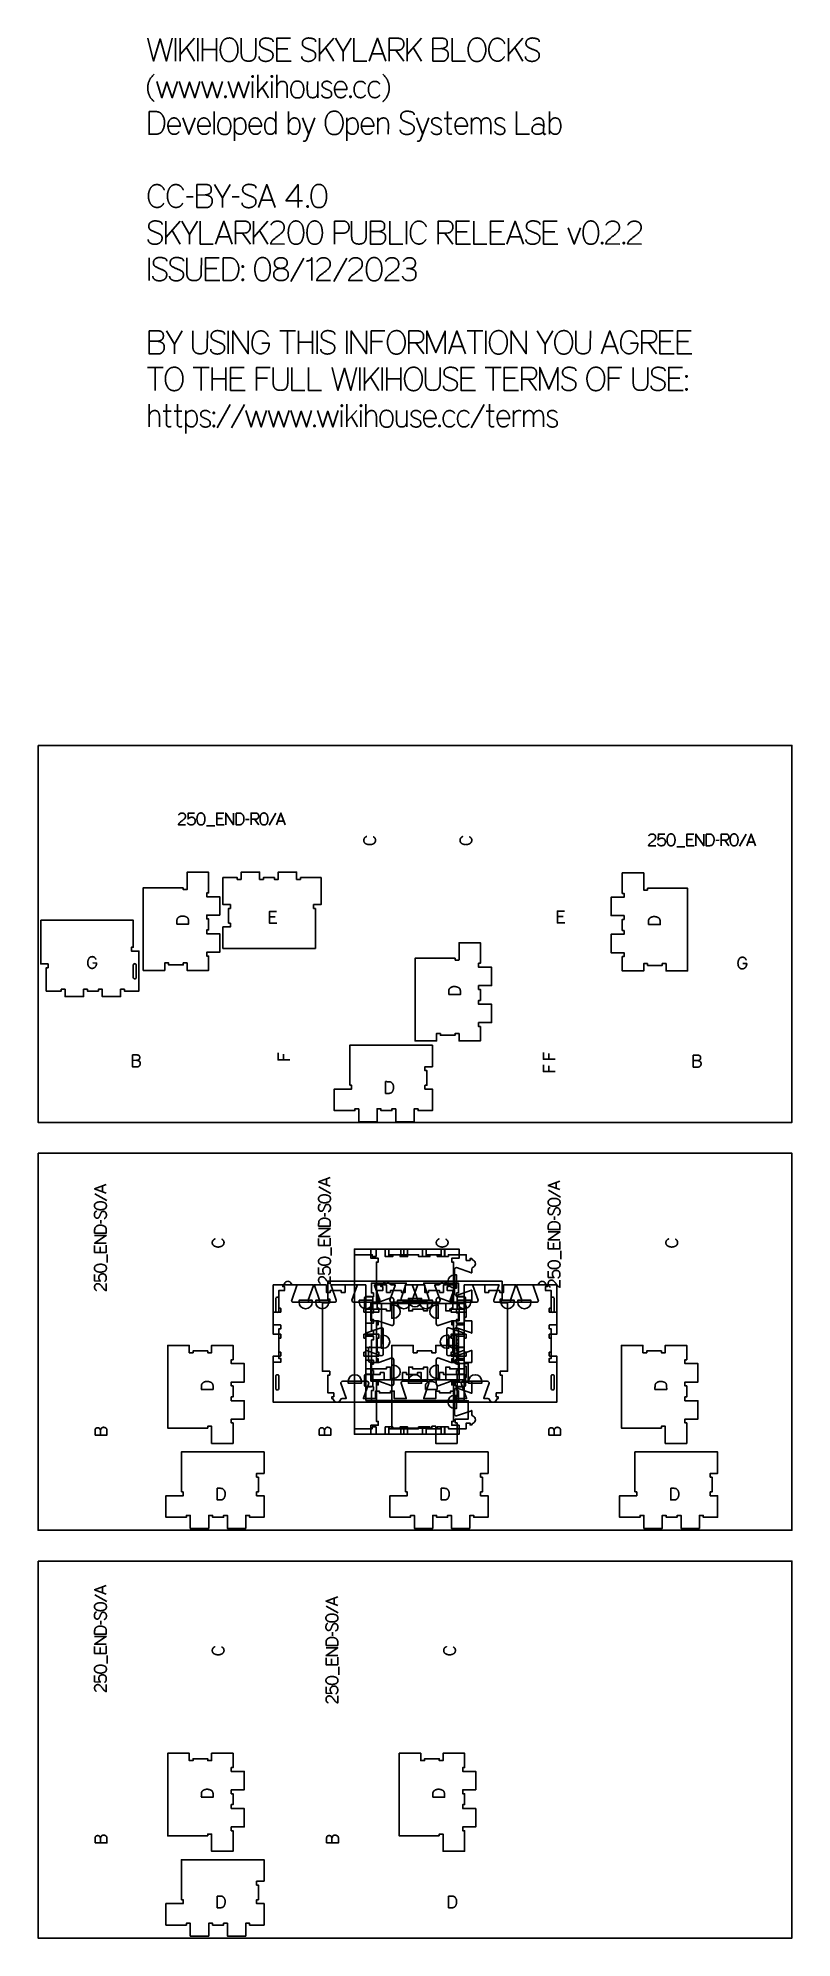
# Model space of a CAD drawing. Header units: millimetres. Extents: x -1220 to 1220, y -1930 to 4220.
import ezdxf

# ---------------------------------------------------------------- set-up
doc = ezdxf.new("R2010")
doc.units = ezdxf.units.MM
for name, color, linetype in [('0_SHEET_SPRUCEPLY_2440X122', 1, 'CONTINUOUS'), ('1_ANYTOOL_1MMDEEP_LABELS_S', 2, 'CONTINUOUS'), ('3_ANYTOOL_CUTTHROUGH_INSID', 4, 'CONTINUOUS'), ('4_ANYTOOL_CUTTHROUGH_OUTSI', 5, 'CONTINUOUS'), ('5_ANYTOOL_HALF_MILL_9MM_IN', 3, 'CONTINUOUS')]:
    doc.layers.add(name, color=color, linetype=linetype)
doc.layers.add('TC', color=220, linetype='CONTINUOUS', true_color=0xff00bb)

msp = doc.modelspace()

# ---------------------------------------------------------------- linework, layer by layer
at = {"layer": '0_SHEET_SPRUCEPLY_2440X122'}
for points in [[(-1220, 1930), (-1220, 710), (1220, 710), (1220, 1930)], [(-1220, 610), (-1220, -610), (1220, -610), (1220, 610)], [(-1220, -710), (-1220, -1930), (1220, -1930), (1220, -710)]]:
    msp.add_lwpolyline(points, close=True, dxfattribs=at)
at = {"layer": '1_ANYTOOL_1MMDEEP_LABELS_S'}
for points in [[(-742.3, 1673.2), (-765.5, 1673.2), (-765.3, 1673.8), (-765.1, 1674.4), (-765, 1674.7), (-764.9, 1674.9), (-764.8, 1675.2), (-764.6, 1675.5), (-764.5, 1675.8), (-764.4, 1676), (-764.2, 1676.3), (-764.1, 1676.5), (-764, 1676.8), (-763.8, 1677), (-763.7, 1677.3), (-763.5, 1677.5), (-763.3, 1677.8), (-763.2, 1678), (-763, 1678.2), (-762.8, 1678.5), (-762.7, 1678.7), (-762.5, 1678.9), (-762.3, 1679.1), (-762.1, 1679.4), (-761.9, 1679.6), (-761.7, 1679.8), (-761.5, 1680), (-761.3, 1680.2), (-761.1, 1680.4), (-760.8, 1680.6), (-760.6, 1680.8), (-758.5, 1682.6), (-756.6, 1684.1), (-754.7, 1685.6), (-752.8, 1687), (-751.8, 1687.7), (-750.9, 1688.4), (-750, 1689.1), (-749.1, 1689.9), (-748.3, 1690.6), (-747.4, 1691.4), (-746.6, 1692.2), (-745.9, 1693), (-745.7, 1693.2), (-745.5, 1693.4), (-745.4, 1693.6), (-745.2, 1693.8), (-745, 1694), (-744.9, 1694.2), (-744.7, 1694.4), (-744.6, 1694.6), (-744.4, 1694.8), (-744.3, 1695.1), (-744.2, 1695.3), (-744.1, 1695.5), (-744, 1695.8), (-743.8, 1696), (-743.7, 1696.2), (-743.6, 1696.5), (-743.6, 1696.7), (-743.5, 1697), (-743.4, 1697.2), (-743.3, 1697.5), (-743.3, 1697.7), (-743.2, 1698), (-743.1, 1698.2), (-743.1, 1698.5), (-743, 1698.8), (-743, 1699), (-743, 1699.3), (-742.9, 1699.6), (-742.9, 1699.9), (-742.9, 1700.1), (-742.9, 1700.4), (-742.9, 1700.7), (-742.9, 1701), (-742.9, 1701.3), (-742.9, 1701.7), (-743, 1702), (-743, 1702.3), (-743, 1702.5), (-743.1, 1702.8), (-743.1, 1703.1), (-743.2, 1703.4), (-743.2, 1703.7), (-743.3, 1703.9), (-743.4, 1704.2), (-743.4, 1704.5), (-743.5, 1704.7), (-743.6, 1705), (-743.7, 1705.2), (-743.8, 1705.5), (-743.9, 1705.7), (-744, 1705.9), (-744.2, 1706.1), (-744.3, 1706.4), (-744.4, 1706.6), (-744.6, 1706.8), (-744.7, 1707), (-744.9, 1707.2), (-745, 1707.4), (-745.2, 1707.6), (-745.4, 1707.8), (-745.5, 1708), (-745.7, 1708.1), (-745.9, 1708.3), (-746.1, 1708.5), (-746.3, 1708.6), (-746.5, 1708.8), (-746.7, 1709), (-746.9, 1709.1), (-747.1, 1709.2), (-747.4, 1709.4), (-747.6, 1709.5), (-747.8, 1709.6), (-748, 1709.8), (-748.3, 1709.9), (-748.5, 1710), (-748.7, 1710.1), (-749, 1710.2), (-749.2, 1710.3), (-749.5, 1710.4), (-749.7, 1710.5), (-750, 1710.6), (-750.2, 1710.6), (-750.5, 1710.7), (-750.8, 1710.8), (-751, 1710.8), (-751.3, 1710.9), (-751.6, 1710.9), (-751.9, 1711), (-752.1, 1711), (-752.4, 1711), (-752.7, 1711.1), (-753, 1711.1), (-753.3, 1711.1), (-753.6, 1711.1), (-754.2, 1711.1), (-754.7, 1711.1), (-755.1, 1711.1), (-755.6, 1711.1), (-756, 1711), (-756.4, 1711), (-756.9, 1710.9), (-757.3, 1710.8), (-757.7, 1710.7), (-758.1, 1710.6), (-758.3, 1710.6), (-758.5, 1710.5), (-758.7, 1710.4), (-758.8, 1710.4), (-759, 1710.3), (-759.2, 1710.2), (-759.4, 1710.2), (-759.6, 1710.1), (-759.8, 1710), (-759.9, 1709.9), (-760.1, 1709.8), (-760.3, 1709.7), (-760.5, 1709.6), (-760.6, 1709.5), (-760.8, 1709.4), (-761, 1709.3), (-761.1, 1709.2), (-761.3, 1709.1), (-761.4, 1709), (-761.6, 1708.9), (-761.8, 1708.7), (-761.9, 1708.6), (-762.1, 1708.5), (-762.2, 1708.4), (-762.3, 1708.2), (-762.5, 1708.1), (-762.6, 1707.9), (-762.8, 1707.8), (-762.9, 1707.7), (-763, 1707.5), (-763.2, 1707.4), (-763.3, 1707.2), (-763.6, 1706.9), (-763.8, 1706.5), (-764.1, 1706.2), (-764.3, 1705.8), (-764.5, 1705.5), (-764.7, 1705.1), (-764.9, 1704.7)], [(-736.1, 1679.2), (-735.8, 1678.8), (-735.5, 1678.4), (-735.3, 1678.1), (-735, 1677.8), (-734.7, 1677.4), (-734.4, 1677.1), (-734.1, 1676.8), (-733.8, 1676.5), (-733.5, 1676.3), (-733.2, 1676), (-732.8, 1675.7), (-732.5, 1675.5), (-732.2, 1675.3), (-731.8, 1675), (-731.5, 1674.8), (-731.1, 1674.6), (-730.8, 1674.5), (-730.4, 1674.3), (-730, 1674.1), (-729.7, 1674), (-729.3, 1673.9), (-728.9, 1673.7), (-728.5, 1673.6), (-728.1, 1673.5), (-727.7, 1673.4), (-727.3, 1673.4), (-726.9, 1673.3), (-726.5, 1673.2), (-726, 1673.2), (-725.6, 1673.2), (-725.2, 1673.1), (-724.7, 1673.1), (-724.2, 1673.1), (-723.7, 1673.2), (-723.2, 1673.2), (-722.7, 1673.2), (-722.2, 1673.3), (-721.7, 1673.3), (-721.2, 1673.4), (-720.8, 1673.5), (-720.3, 1673.6), (-719.8, 1673.6), (-719.4, 1673.8), (-719, 1673.9), (-718.6, 1674), (-718.1, 1674.1), (-717.7, 1674.3), (-717.3, 1674.4), (-717.1, 1674.5), (-716.9, 1674.6), (-716.7, 1674.7), (-716.6, 1674.8), (-716.4, 1674.9), (-716.2, 1675), (-716, 1675.2), (-715.8, 1675.3), (-715.6, 1675.4), (-715.5, 1675.6), (-715.3, 1675.7), (-715.1, 1675.8), (-714.9, 1676), (-714.8, 1676.2), (-714.6, 1676.3), (-714.4, 1676.5), (-714.3, 1676.7), (-714.1, 1676.8), (-714, 1677), (-713.8, 1677.2), (-713.7, 1677.4), (-713.5, 1677.6), (-713.4, 1677.8), (-713.2, 1678), (-713.1, 1678.2), (-713, 1678.4), (-712.8, 1678.7), (-712.7, 1678.9), (-712.4, 1679.4), (-712.2, 1679.9), (-712, 1680.2), (-711.9, 1680.5), (-711.8, 1680.8), (-711.7, 1681.1), (-711.5, 1681.4), (-711.4, 1681.7), (-711.4, 1682), (-711.3, 1682.3), (-711.2, 1682.6), (-711.1, 1683), (-711.1, 1683.3), (-711.1, 1683.6), (-711, 1683.9), (-711, 1684.2), (-711, 1684.5), (-711, 1684.8), (-711, 1685.1), (-711, 1685.4), (-711, 1685.8), (-711, 1686.1), (-711.1, 1686.4), (-711.1, 1686.7), (-711.1, 1687), (-711.2, 1687.4), (-711.2, 1687.7), (-711.3, 1688), (-711.3, 1688.3), (-711.4, 1688.6), (-711.5, 1688.9), (-711.6, 1689.2), (-711.6, 1689.5), (-711.7, 1689.8), (-711.8, 1690), (-711.9, 1690.3), (-712.1, 1690.6), (-712.2, 1690.9), (-712.3, 1691.1), (-712.4, 1691.4), (-712.6, 1691.7), (-712.7, 1691.9), (-712.8, 1692.2), (-713, 1692.4), (-713.1, 1692.7), (-713.3, 1692.9), (-713.5, 1693.2), (-713.7, 1693.4), (-713.8, 1693.6), (-714, 1693.9), (-714.2, 1694.1), (-714.4, 1694.3), (-714.6, 1694.5), (-714.8, 1694.7), (-715, 1694.9), (-715.3, 1695.1), (-715.5, 1695.3), (-715.7, 1695.5), (-715.9, 1695.7), (-716.2, 1695.8), (-716.4, 1696), (-716.7, 1696.1), (-716.9, 1696.3), (-717.2, 1696.4), (-717.5, 1696.5), (-717.7, 1696.6), (-718, 1696.8), (-718.3, 1696.9), (-718.6, 1697), (-718.9, 1697.1), (-719.2, 1697.1), (-719.5, 1697.2), (-719.8, 1697.3), (-720.1, 1697.3), (-720.4, 1697.4), (-720.8, 1697.4), (-721.1, 1697.5), (-721.4, 1697.5), (-721.8, 1697.5), (-722.1, 1697.6), (-722.5, 1697.6), (-722.8, 1697.6), (-723.3, 1697.6), (-723.7, 1697.5), (-724.1, 1697.5), (-724.6, 1697.5), (-725, 1697.4), (-725.4, 1697.4), (-725.8, 1697.3), (-726.2, 1697.2), (-726.6, 1697.1), (-727, 1697), (-727.4, 1696.9), (-727.7, 1696.7), (-728.1, 1696.6), (-728.5, 1696.4), (-728.8, 1696.3), (-729.2, 1696.1), (-729.9, 1695.7), (-730.2, 1695.5), (-730.5, 1695.3), (-730.9, 1695.1), (-731.2, 1694.9), (-731.6, 1694.6), (-731.9, 1694.4), (-732.2, 1694.1), (-732.6, 1693.9), (-732.9, 1693.6), (-733.2, 1693.3), (-733.6, 1693), (-733.9, 1692.7), (-734.5, 1692.1), (-733.6, 1711.1), (-713.1, 1711.1)], [(-674.4, 1669.9), (-648.3, 1669.9)], [(-617.7, 1673.1), (-641.7, 1673.1), (-641.7, 1711.1), (-619.1, 1711.1)], [(-623.1, 1693.5), (-641.7, 1693.5)], [(-612.3, 1673.1), (-612.3, 1711.1), (-586.9, 1673.1), (-586.9, 1711.1)], [(-536.8, 1690.7), (-548, 1690.6)], [(-530.3, 1673.1), (-530.3, 1711.1), (-515.9, 1711.1), (-515.3, 1711.1), (-514.7, 1711.1), (-514.4, 1711.1), (-514.1, 1711.1), (-513.8, 1711), (-513.6, 1711), (-513.3, 1710.9), (-513, 1710.9), (-512.8, 1710.8), (-512.5, 1710.8), (-512.2, 1710.7), (-512, 1710.7), (-511.8, 1710.6), (-511.5, 1710.5), (-511.3, 1710.4), (-511.1, 1710.4), (-510.8, 1710.3), (-510.6, 1710.2), (-510.4, 1710.1), (-510.2, 1710), (-510, 1709.9), (-509.8, 1709.7), (-509.6, 1709.6), (-509.4, 1709.5), (-509.2, 1709.4), (-509, 1709.2), (-508.9, 1709.1), (-508.7, 1709), (-508.5, 1708.8), (-508.4, 1708.7), (-508.2, 1708.5), (-508.1, 1708.3), (-507.9, 1708.2), (-507.8, 1708), (-507.6, 1707.8), (-507.5, 1707.6), (-507.4, 1707.5), (-507.3, 1707.3), (-507.1, 1707.1), (-507, 1706.9), (-506.9, 1706.7), (-506.8, 1706.4), (-506.7, 1706.2), (-506.6, 1706), (-506.5, 1705.8), (-506.5, 1705.6), (-506.4, 1705.3), (-506.3, 1705.1), (-506.3, 1704.8), (-506.2, 1704.6), (-506.1, 1704.3), (-506.1, 1704.1), (-506, 1703.8), (-506, 1703.5), (-506, 1703.3), (-505.9, 1703), (-505.9, 1702.7), (-505.9, 1702.4), (-505.8, 1701.8), (-505.8, 1701.2), (-505.8, 1701), (-505.8, 1700.8), (-505.9, 1700.5), (-505.9, 1700.3), (-505.9, 1700.1), (-505.9, 1699.9), (-505.9, 1699.7), (-506, 1699.5), (-506, 1699.2), (-506.1, 1699), (-506.1, 1698.8), (-506.2, 1698.6), (-506.2, 1698.4), (-506.3, 1698.2), (-506.3, 1698), (-506.4, 1697.8), (-506.5, 1697.6), (-506.6, 1697.4), (-506.6, 1697.2), (-506.7, 1697), (-506.8, 1696.8), (-506.9, 1696.6), (-507, 1696.4), (-507.1, 1696.2), (-507.2, 1696), (-507.3, 1695.8), (-507.5, 1695.6), (-507.6, 1695.4), (-507.7, 1695.2), (-507.8, 1695), (-508, 1694.8), (-508.3, 1694.5), (-508.4, 1694.3), (-508.5, 1694.1), (-508.7, 1693.9), (-508.9, 1693.8), (-509, 1693.6), (-509.2, 1693.5), (-509.3, 1693.3), (-509.5, 1693.2), (-509.7, 1693.1), (-509.8, 1692.9), (-510, 1692.8), (-510.2, 1692.7), (-510.4, 1692.6), (-510.5, 1692.5), (-510.7, 1692.4), (-510.9, 1692.3), (-511.1, 1692.2), (-511.3, 1692.1), (-511.5, 1692), (-511.7, 1692), (-511.9, 1691.9), (-512.1, 1691.8), (-512.3, 1691.8), (-512.6, 1691.7), (-512.8, 1691.7), (-513, 1691.6), (-513.2, 1691.6), (-513.4, 1691.6), (-513.7, 1691.6), (-513.9, 1691.6), (-516.4, 1691.4), (-518.9, 1691.4), (-530.3, 1691.4)], [(-518.9, 1691.4), (-505.7, 1673.1)], [(-449.9, 1710.5), (-471.7, 1671.6)], [(-447.8, 1673.1), (-434, 1711.1), (-420, 1673.1)], [(-443.4, 1685.2), (-424.5, 1685.2)], [(-156.2, 1635.4), (-156.7, 1635.2), (-157.2, 1635), (-157.7, 1634.8), (-158.2, 1634.6), (-158.6, 1634.3), (-159.1, 1634), (-159.5, 1633.8), (-160, 1633.5), (-160.4, 1633.2), (-160.8, 1632.8), (-161.2, 1632.5), (-161.6, 1632.2), (-161.9, 1631.8), (-162.3, 1631.4), (-162.7, 1631.1), (-163, 1630.7), (-163.3, 1630.3), (-163.5, 1630.1), (-163.6, 1629.9), (-163.8, 1629.6), (-163.9, 1629.4), (-164.1, 1629.2), (-164.2, 1629), (-164.3, 1628.8), (-164.4, 1628.6), (-164.5, 1628.3), (-164.7, 1628.1), (-164.8, 1627.9), (-164.9, 1627.6), (-164.9, 1627.4), (-165, 1627.2), (-165.1, 1626.9), (-165.2, 1626.7), (-165.3, 1626.4), (-165.3, 1626.2), (-165.4, 1625.9), (-165.4, 1625.7), (-165.5, 1625.4), (-165.5, 1625.1), (-165.6, 1624.9), (-165.6, 1624.6), (-165.6, 1624.3), (-165.7, 1624.1), (-165.7, 1623.8), (-165.7, 1623.5), (-165.7, 1623.2), (-165.7, 1623), (-165.7, 1622.5), (-165.7, 1622.1), (-165.7, 1621.7), (-165.6, 1621.3), (-165.6, 1620.9), (-165.5, 1620.5), (-165.4, 1620.1), (-165.3, 1619.7), (-165.2, 1619.3), (-165.1, 1618.9), (-165, 1618.5), (-164.9, 1618.2), (-164.7, 1617.8), (-164.6, 1617.7), (-164.6, 1617.5), (-164.5, 1617.3), (-164.4, 1617.1), (-164.3, 1617), (-164.2, 1616.8), (-164.1, 1616.6), (-164, 1616.5), (-163.9, 1616.3), (-163.8, 1616.2), (-163.7, 1616), (-163.6, 1615.8), (-163.4, 1615.5), (-163.1, 1615.2), (-162.9, 1614.9), (-162.6, 1614.7), (-162.4, 1614.4), (-162.1, 1614.1), (-161.8, 1613.8), (-161.5, 1613.6), (-161.1, 1613.3), (-160.8, 1613.1), (-160.5, 1612.8), (-160.1, 1612.6), (-159.7, 1612.4), (-159, 1611.9), (-158.2, 1611.5), (-157.5, 1611.2), (-156.7, 1610.8), (-155.9, 1610.5), (-155.1, 1610.2), (-154.3, 1610), (-153.5, 1609.7), (-152.7, 1609.5), (-151.9, 1609.3), (-151, 1609.2), (-150.2, 1609.1), (-149.3, 1609), (-148.5, 1608.9), (-147.6, 1608.9), (-146.7, 1608.8), (-145.8, 1608.9), (-145, 1608.9), (-144.1, 1609), (-143.2, 1609.1), (-142.4, 1609.2), (-141.5, 1609.3), (-140.7, 1609.5), (-139.9, 1609.7), (-139.1, 1610), (-138.3, 1610.2), (-137.5, 1610.5), (-136.7, 1610.9), (-135.9, 1611.2), (-135.1, 1611.6), (-134.4, 1612), (-133.6, 1612.4), (-133.3, 1612.7), (-132.9, 1612.9), (-132.6, 1613.1), (-132.2, 1613.4), (-131.9, 1613.7), (-131.6, 1613.9), (-131.3, 1614.2), (-131, 1614.5), (-130.8, 1614.8), (-130.5, 1615.1), (-130.3, 1615.4), (-130, 1615.7), (-129.9, 1615.8), (-129.8, 1616), (-129.7, 1616.2), (-129.6, 1616.3), (-129.5, 1616.5), (-129.4, 1616.6), (-129.3, 1616.8), (-129.2, 1617), (-129, 1617.3), (-128.8, 1617.7), (-128.7, 1618), (-128.5, 1618.4), (-128.4, 1618.8), (-128.3, 1619.2), (-128.2, 1619.6), (-128.1, 1620), (-128, 1620.4), (-127.9, 1620.8), (-127.9, 1621.2), (-127.8, 1621.6), (-127.8, 1622), (-127.7, 1622.5), (-127.7, 1622.9), (-127.7, 1623.4), (-127.7, 1623.9), (-127.7, 1624.4), (-127.8, 1624.6), (-127.8, 1624.8), (-127.8, 1625), (-127.8, 1625.3), (-127.9, 1625.5), (-127.9, 1625.7), (-128, 1625.9), (-128, 1626.2), (-128.1, 1626.4), (-128.1, 1626.6), (-128.2, 1626.8), (-128.2, 1627), (-128.3, 1627.2), (-128.4, 1627.4), (-128.4, 1627.6), (-128.5, 1627.8), (-128.6, 1628), (-128.7, 1628.2), (-128.8, 1628.4), (-128.9, 1628.6), (-129, 1628.8), (-129.1, 1629), (-129.2, 1629.1), (-129.3, 1629.3), (-129.4, 1629.5), (-129.5, 1629.7), (-129.6, 1629.8), (-129.8, 1630), (-130, 1630.4), (-130.3, 1630.7), (-130.6, 1631), (-130.9, 1631.3), (-131.2, 1631.6), (-131.5, 1631.9), (-131.8, 1632.2), (-132.1, 1632.5), (-132.5, 1632.8), (-132.8, 1633.1), (-133.2, 1633.3), (-133.5, 1633.6), (-133.9, 1633.9), (-134.3, 1634.1), (-134.7, 1634.3), (-135.1, 1634.6)], [(155.2, 1635.4), (154.7, 1635.2), (154.2, 1635), (153.7, 1634.8), (153.2, 1634.6), (152.8, 1634.3), (152.3, 1634), (151.9, 1633.8), (151.5, 1633.5), (151, 1633.2), (150.6, 1632.8), (150.2, 1632.5), (149.8, 1632.2), (149.5, 1631.8), (149.1, 1631.4), (148.8, 1631.1), (148.4, 1630.7), (148.1, 1630.3), (147.9, 1630.1), (147.8, 1629.9), (147.6, 1629.6), (147.5, 1629.4), (147.4, 1629.2), (147.2, 1629), (147.1, 1628.8), (147, 1628.6), (146.9, 1628.3), (146.8, 1628.1), (146.7, 1627.9), (146.6, 1627.6), (146.5, 1627.4), (146.4, 1627.2), (146.3, 1626.9), (146.2, 1626.7), (146.2, 1626.4), (146.1, 1626.2), (146, 1625.9), (146, 1625.7), (145.9, 1625.4), (145.9, 1625.1), (145.8, 1624.9), (145.8, 1624.6), (145.8, 1624.3), (145.8, 1624.1), (145.7, 1623.8), (145.7, 1623.5), (145.7, 1623.2), (145.7, 1623), (145.7, 1622.5), (145.7, 1622.1), (145.8, 1621.7), (145.8, 1621.3), (145.9, 1620.9), (145.9, 1620.5), (146, 1620.1), (146.1, 1619.7), (146.2, 1619.3), (146.3, 1618.9), (146.4, 1618.5), (146.6, 1618.2), (146.7, 1617.8), (146.8, 1617.7), (146.9, 1617.5), (146.9, 1617.3), (147, 1617.1), (147.1, 1617), (147.2, 1616.8), (147.3, 1616.6), (147.4, 1616.5), (147.5, 1616.3), (147.6, 1616.2), (147.7, 1616), (147.8, 1615.8), (148, 1615.5), (148.3, 1615.2), (148.5, 1614.9), (148.8, 1614.7), (149.1, 1614.4), (149.4, 1614.1), (149.7, 1613.8), (150, 1613.6), (150.3, 1613.3), (150.6, 1613.1), (151, 1612.8), (151.3, 1612.6), (151.7, 1612.4), (152.4, 1611.9), (153.2, 1611.5), (153.9, 1611.2), (154.7, 1610.8), (155.5, 1610.5), (156.3, 1610.2), (157.1, 1610), (157.9, 1609.7), (158.7, 1609.5), (159.5, 1609.3), (160.4, 1609.2), (161.2, 1609.1), (162.1, 1609), (163, 1608.9), (163.8, 1608.9), (164.7, 1608.8), (165.6, 1608.9), (166.5, 1608.9), (167.3, 1609), (168.2, 1609.1), (169, 1609.2), (169.9, 1609.3), (170.7, 1609.5), (171.5, 1609.7), (172.4, 1610), (173.2, 1610.2), (173.9, 1610.5), (174.7, 1610.9), (175.5, 1611.2), (176.3, 1611.6), (177, 1612), (177.8, 1612.4), (178.2, 1612.7), (178.5, 1612.9), (178.9, 1613.1), (179.2, 1613.4), (179.5, 1613.7), (179.8, 1613.9), (180.1, 1614.2), (180.4, 1614.5), (180.7, 1614.8), (180.9, 1615.1), (181.2, 1615.4), (181.4, 1615.7), (181.5, 1615.8), (181.6, 1616), (181.7, 1616.2), (181.8, 1616.3), (181.9, 1616.5), (182, 1616.6), (182.1, 1616.8), (182.2, 1617), (182.4, 1617.3), (182.6, 1617.7), (182.7, 1618), (182.9, 1618.4), (183, 1618.8), (183.1, 1619.2), (183.2, 1619.6), (183.3, 1620), (183.4, 1620.4), (183.5, 1620.8), (183.6, 1621.2), (183.6, 1621.6), (183.7, 1622), (183.7, 1622.5), (183.7, 1622.9), (183.7, 1623.4), (183.7, 1623.9), (183.7, 1624.4), (183.7, 1624.6), (183.6, 1624.8), (183.6, 1625), (183.6, 1625.3), (183.5, 1625.5), (183.5, 1625.7), (183.5, 1625.9), (183.4, 1626.2), (183.4, 1626.4), (183.3, 1626.6), (183.3, 1626.8), (183.2, 1627), (183.1, 1627.2), (183.1, 1627.4), (183, 1627.6), (182.9, 1627.8), (182.8, 1628), (182.7, 1628.2), (182.6, 1628.4), (182.6, 1628.6), (182.5, 1628.8), (182.3, 1629), (182.2, 1629.1), (182.1, 1629.3), (182, 1629.5), (181.9, 1629.7), (181.8, 1629.8), (181.6, 1630), (181.4, 1630.4), (181.1, 1630.7), (180.8, 1631), (180.5, 1631.3), (180.2, 1631.6), (179.9, 1631.9), (179.6, 1632.2), (179.3, 1632.5), (178.9, 1632.8), (178.6, 1633.1), (178.2, 1633.3), (177.9, 1633.6), (177.5, 1633.9), (177.1, 1634.1), (176.7, 1634.3), (176.3, 1634.6)], [(779.1, 1605.5), (755.9, 1605.5), (756.1, 1606.1), (756.3, 1606.7), (756.4, 1607), (756.5, 1607.2), (756.6, 1607.5), (756.8, 1607.8), (756.9, 1608), (757, 1608.3), (757.2, 1608.6), (757.3, 1608.8), (757.4, 1609.1), (757.6, 1609.3), (757.7, 1609.6), (757.9, 1609.8), (758.1, 1610.1), (758.2, 1610.3), (758.4, 1610.5), (758.6, 1610.8), (758.7, 1611), (758.9, 1611.2), (759.1, 1611.4), (759.3, 1611.7), (759.5, 1611.9), (759.7, 1612.1), (759.9, 1612.3), (760.1, 1612.5), (760.3, 1612.7), (760.6, 1612.9), (760.8, 1613.1), (762.9, 1614.9), (764.8, 1616.4), (766.7, 1617.8), (768.6, 1619.3), (769.6, 1620), (770.5, 1620.7), (771.4, 1621.4), (772.3, 1622.2), (773.1, 1622.9), (774, 1623.7), (774.7, 1624.5), (775.5, 1625.2), (775.7, 1625.4), (775.9, 1625.6), (776, 1625.8), (776.2, 1626.1), (776.4, 1626.3), (776.5, 1626.5), (776.7, 1626.7), (776.8, 1626.9), (777, 1627.1), (777.1, 1627.4), (777.2, 1627.6), (777.3, 1627.8), (777.4, 1628), (777.6, 1628.3), (777.7, 1628.5), (777.7, 1628.8), (777.8, 1629), (777.9, 1629.2), (778, 1629.5), (778.1, 1629.7), (778.1, 1630), (778.2, 1630.3), (778.3, 1630.5), (778.3, 1630.8), (778.4, 1631.1), (778.4, 1631.3), (778.4, 1631.6), (778.4, 1631.9), (778.5, 1632.2), (778.5, 1632.4), (778.5, 1632.7), (778.5, 1633), (778.5, 1633.3), (778.5, 1633.6), (778.5, 1633.9), (778.4, 1634.2), (778.4, 1634.5), (778.4, 1634.8), (778.3, 1635.1), (778.3, 1635.4), (778.2, 1635.7), (778.2, 1636), (778.1, 1636.2), (778, 1636.5), (778, 1636.7), (777.9, 1637), (777.8, 1637.3), (777.7, 1637.5), (777.6, 1637.7), (777.5, 1638), (777.4, 1638.2), (777.2, 1638.4), (777.1, 1638.6), (777, 1638.9), (776.8, 1639.1), (776.7, 1639.3), (776.5, 1639.5), (776.4, 1639.7), (776.2, 1639.9), (776, 1640.1), (775.9, 1640.2), (775.7, 1640.4), (775.5, 1640.6), (775.3, 1640.8), (775.1, 1640.9), (774.9, 1641.1), (774.7, 1641.2), (774.5, 1641.4), (774.3, 1641.5), (774, 1641.7), (773.8, 1641.8), (773.6, 1641.9), (773.4, 1642.1), (773.1, 1642.2), (772.9, 1642.3), (772.7, 1642.4), (772.4, 1642.5), (772.2, 1642.6), (771.9, 1642.7), (771.7, 1642.8), (771.4, 1642.8), (771.2, 1642.9), (770.9, 1643), (770.6, 1643.1), (770.4, 1643.1), (770.1, 1643.2), (769.8, 1643.2), (769.5, 1643.3), (769.3, 1643.3), (769, 1643.3), (768.7, 1643.4), (768.4, 1643.4), (768.1, 1643.4), (767.8, 1643.4), (767.2, 1643.4), (766.7, 1643.4), (766.3, 1643.4), (765.8, 1643.4), (765.4, 1643.3), (765, 1643.3), (764.5, 1643.2), (764.1, 1643.1), (763.7, 1643), (763.3, 1642.9), (763.1, 1642.9), (762.9, 1642.8), (762.7, 1642.7), (762.6, 1642.7), (762.4, 1642.6), (762.2, 1642.5), (762, 1642.4), (761.8, 1642.4), (761.6, 1642.3), (761.5, 1642.2), (761.3, 1642.1), (761.1, 1642), (760.9, 1641.9), (760.8, 1641.8), (760.6, 1641.7), (760.4, 1641.6), (760.3, 1641.5), (760.1, 1641.4), (760, 1641.3), (759.8, 1641.1), (759.6, 1641), (759.5, 1640.9), (759.3, 1640.8), (759.2, 1640.6), (759, 1640.5), (758.9, 1640.4), (758.8, 1640.2), (758.6, 1640.1), (758.5, 1639.9), (758.3, 1639.8), (758.2, 1639.6), (758.1, 1639.5), (757.8, 1639.2), (757.6, 1638.8), (757.3, 1638.5), (757.1, 1638.1), (756.9, 1637.7), (756.7, 1637.4), (756.5, 1637)], [(785.3, 1611.5), (785.6, 1611.1), (785.9, 1610.7), (786.1, 1610.4), (786.4, 1610), (786.7, 1609.7), (787, 1609.4), (787.3, 1609.1), (787.6, 1608.8), (787.9, 1608.5), (788.2, 1608.3), (788.6, 1608), (788.9, 1607.8), (789.2, 1607.6), (789.6, 1607.3), (789.9, 1607.1), (790.3, 1606.9), (790.6, 1606.8), (791, 1606.6), (791.4, 1606.4), (791.7, 1606.3), (792.1, 1606.1), (792.5, 1606), (792.9, 1605.9), (793.3, 1605.8), (793.7, 1605.7), (794.1, 1605.6), (794.5, 1605.6), (794.9, 1605.5), (795.4, 1605.5), (795.8, 1605.4), (796.2, 1605.4), (796.7, 1605.4), (797.2, 1605.4), (797.7, 1605.4), (798.2, 1605.5), (798.7, 1605.5), (799.2, 1605.6), (799.7, 1605.6), (800.2, 1605.7), (800.6, 1605.8), (801.1, 1605.8), (801.6, 1605.9), (802, 1606), (802.4, 1606.2), (802.8, 1606.3), (803.3, 1606.4), (803.7, 1606.6), (804.1, 1606.7), (804.3, 1606.8), (804.5, 1606.9), (804.7, 1607), (804.8, 1607.1), (805, 1607.2), (805.2, 1607.3), (805.4, 1607.5), (805.6, 1607.6), (805.8, 1607.7), (805.9, 1607.8), (806.1, 1608), (806.3, 1608.1), (806.5, 1608.3), (806.6, 1608.4), (806.8, 1608.6), (807, 1608.8), (807.1, 1608.9), (807.3, 1609.1), (807.4, 1609.3), (807.6, 1609.5), (807.7, 1609.7), (807.9, 1609.9), (808, 1610.1), (808.2, 1610.3), (808.3, 1610.5), (808.4, 1610.7), (808.6, 1611), (808.7, 1611.2), (809, 1611.7), (809.2, 1612.2), (809.4, 1612.5), (809.5, 1612.8), (809.6, 1613.1), (809.7, 1613.4), (809.9, 1613.7), (809.9, 1614), (810, 1614.3), (810.1, 1614.6), (810.2, 1614.9), (810.2, 1615.2), (810.3, 1615.5), (810.3, 1615.8), (810.4, 1616.1), (810.4, 1616.4), (810.4, 1616.7), (810.4, 1617), (810.4, 1617.4), (810.4, 1617.7), (810.4, 1618), (810.4, 1618.4), (810.3, 1618.7), (810.3, 1619), (810.3, 1619.3), (810.2, 1619.6), (810.2, 1620), (810.1, 1620.3), (810.1, 1620.6), (810, 1620.9), (809.9, 1621.2), (809.8, 1621.5), (809.7, 1621.8), (809.7, 1622), (809.6, 1622.3), (809.5, 1622.6), (809.3, 1622.9), (809.2, 1623.2), (809.1, 1623.4), (809, 1623.7), (808.8, 1623.9), (808.7, 1624.2), (808.6, 1624.5), (808.4, 1624.7), (808.3, 1625), (808.1, 1625.2), (807.9, 1625.5), (807.7, 1625.7), (807.6, 1625.9), (807.4, 1626.2), (807.2, 1626.4), (807, 1626.6), (806.8, 1626.8), (806.6, 1627), (806.4, 1627.2), (806.1, 1627.4), (805.9, 1627.6), (805.7, 1627.8), (805.5, 1627.9), (805.2, 1628.1), (805, 1628.3), (804.7, 1628.4), (804.5, 1628.6), (804.2, 1628.7), (803.9, 1628.8), (803.7, 1628.9), (803.4, 1629), (803.1, 1629.1), (802.8, 1629.2), (802.5, 1629.3), (802.2, 1629.4), (801.9, 1629.5), (801.6, 1629.6), (801.3, 1629.6), (801, 1629.7), (800.6, 1629.7), (800.3, 1629.8), (800, 1629.8), (799.6, 1629.8), (799.3, 1629.8), (798.9, 1629.9), (798.6, 1629.9), (798.1, 1629.8), (797.7, 1629.8), (797.3, 1629.8), (796.8, 1629.8), (796.4, 1629.7), (796, 1629.6), (795.6, 1629.6), (795.2, 1629.5), (794.8, 1629.4), (794.4, 1629.3), (794, 1629.2), (793.7, 1629), (793.3, 1628.9), (792.9, 1628.7), (792.6, 1628.6), (792.2, 1628.4), (791.5, 1628), (791.2, 1627.8), (790.9, 1627.6), (790.5, 1627.4), (790.2, 1627.2), (789.8, 1626.9), (789.5, 1626.7), (789.2, 1626.4), (788.8, 1626.2), (788.5, 1625.9), (788.2, 1625.6), (787.8, 1625.3), (787.5, 1625), (786.9, 1624.4), (787.8, 1643.4), (808.3, 1643.4)], [(847, 1602.2), (873.1, 1602.2)], [(903.7, 1605.4), (879.7, 1605.4), (879.7, 1643.4), (902.3, 1643.4)], [(898.3, 1625.8), (879.7, 1625.8)], [(909.1, 1605.4), (909.1, 1643.4), (934.5, 1605.4), (934.5, 1643.4)], [(984.6, 1623), (973.4, 1622.9)], [(991.1, 1605.4), (991.1, 1643.4), (1005.5, 1643.4), (1006.1, 1643.4), (1006.7, 1643.4), (1007, 1643.4), (1007.3, 1643.3), (1007.6, 1643.3), (1007.8, 1643.3), (1008.1, 1643.2), (1008.4, 1643.2), (1008.6, 1643.1), (1008.9, 1643.1), (1009.2, 1643), (1009.4, 1643), (1009.6, 1642.9), (1009.9, 1642.8), (1010.1, 1642.7), (1010.3, 1642.6), (1010.6, 1642.6), (1010.8, 1642.5), (1011, 1642.4), (1011.2, 1642.3), (1011.4, 1642.1), (1011.6, 1642), (1011.8, 1641.9), (1012, 1641.8), (1012.2, 1641.7), (1012.4, 1641.5), (1012.5, 1641.4), (1012.7, 1641.2), (1012.9, 1641.1), (1013, 1640.9), (1013.2, 1640.8), (1013.3, 1640.6), (1013.5, 1640.5), (1013.6, 1640.3), (1013.8, 1640.1), (1013.9, 1639.9), (1014, 1639.7), (1014.1, 1639.5), (1014.3, 1639.3), (1014.4, 1639.1), (1014.5, 1638.9), (1014.6, 1638.7), (1014.7, 1638.5), (1014.8, 1638.3), (1014.8, 1638.1), (1014.9, 1637.8), (1015, 1637.6), (1015.1, 1637.4), (1015.1, 1637.1), (1015.2, 1636.9), (1015.3, 1636.6), (1015.3, 1636.4), (1015.4, 1636.1), (1015.4, 1635.8), (1015.4, 1635.5), (1015.5, 1635.3), (1015.5, 1635), (1015.5, 1634.7), (1015.6, 1634.1), (1015.6, 1633.5), (1015.6, 1633.3), (1015.6, 1633), (1015.5, 1632.8), (1015.5, 1632.6), (1015.5, 1632.4), (1015.5, 1632.2), (1015.5, 1632), (1015.4, 1631.7), (1015.4, 1631.5), (1015.3, 1631.3), (1015.3, 1631.1), (1015.2, 1630.9), (1015.2, 1630.7), (1015.1, 1630.5), (1015.1, 1630.3), (1015, 1630.1), (1014.9, 1629.9), (1014.8, 1629.7), (1014.8, 1629.4), (1014.7, 1629.2), (1014.6, 1629), (1014.5, 1628.8), (1014.4, 1628.7), (1014.3, 1628.5), (1014.2, 1628.3), (1014.1, 1628.1), (1013.9, 1627.9), (1013.8, 1627.7), (1013.7, 1627.5), (1013.6, 1627.3), (1013.4, 1627.1), (1013.1, 1626.7), (1013, 1626.6), (1012.9, 1626.4), (1012.7, 1626.2), (1012.5, 1626.1), (1012.4, 1625.9), (1012.2, 1625.8), (1012.1, 1625.6), (1011.9, 1625.5), (1011.7, 1625.3), (1011.6, 1625.2), (1011.4, 1625.1), (1011.2, 1625), (1011, 1624.9), (1010.8, 1624.8), (1010.7, 1624.7), (1010.5, 1624.6), (1010.3, 1624.5), (1010.1, 1624.4), (1009.9, 1624.3), (1009.7, 1624.2), (1009.5, 1624.2), (1009.3, 1624.1), (1009.1, 1624.1), (1008.8, 1624), (1008.6, 1624), (1008.4, 1623.9), (1008.2, 1623.9), (1008, 1623.9), (1007.7, 1623.9), (1007.5, 1623.8), (1005, 1623.7), (1002.5, 1623.7), (991.1, 1623.7)], [(1002.5, 1623.7), (1015.7, 1605.4)], [(1071.5, 1642.8), (1049.7, 1603.9)], [(1073.6, 1605.4), (1087.4, 1643.4), (1101.4, 1605.4)], [(1078, 1617.5), (1096.9, 1617.5)], [(-446.7, 1354.6), (-470.7, 1354.6), (-470.7, 1392.6), (-448.1, 1392.6)], [(-452.1, 1375), (-470.7, 1375)], [(484.7, 1355.7), (460.7, 1355.7), (460.7, 1393.7), (483.3, 1393.7)], [(479.3, 1376.1), (460.7, 1376.1)], [(-1042.9, 1225.9), (-1030.5, 1225.8), (-1030.6, 1224.8), (-1030.6, 1224.2), (-1030.7, 1223.7), (-1030.7, 1223.2), (-1030.8, 1222.7), (-1030.8, 1222.3), (-1030.9, 1221.8), (-1031, 1221.3), (-1031.1, 1220.9), (-1031.2, 1220.4), (-1031.3, 1220), (-1031.4, 1219.5), (-1031.6, 1219.1), (-1031.7, 1218.7), (-1031.8, 1218.3), (-1032, 1217.9), (-1032.1, 1217.5), (-1032.3, 1217.1), (-1032.5, 1216.7), (-1032.7, 1216.4), (-1032.9, 1216), (-1033.1, 1215.7), (-1033.3, 1215.3), (-1033.5, 1215), (-1033.7, 1214.6), (-1034, 1214.3), (-1034.2, 1214), (-1034.5, 1213.7), (-1034.7, 1213.4), (-1035, 1213.1), (-1035.3, 1212.8), (-1035.8, 1212.3), (-1036.1, 1212), (-1036.4, 1211.8), (-1036.7, 1211.5), (-1037, 1211.3), (-1037.3, 1211.1), (-1037.5, 1210.9), (-1037.8, 1210.7), (-1038.1, 1210.5), (-1038.4, 1210.3), (-1038.7, 1210.1), (-1039, 1209.9), (-1039.3, 1209.8), (-1039.6, 1209.6), (-1039.9, 1209.5), (-1040.2, 1209.3), (-1040.5, 1209.2), (-1040.8, 1209.1), (-1041.2, 1209), (-1041.5, 1208.9), (-1041.8, 1208.8), (-1042.1, 1208.7), (-1042.4, 1208.6), (-1042.7, 1208.6), (-1043, 1208.5), (-1043.4, 1208.4), (-1043.7, 1208.4), (-1044, 1208.4), (-1044.3, 1208.3), (-1044.7, 1208.3), (-1045, 1208.3), (-1045.3, 1208.3), (-1045.6, 1208.3), (-1046, 1208.4), (-1046.3, 1208.4), (-1046.6, 1208.4), (-1046.9, 1208.5), (-1047.2, 1208.5), (-1047.6, 1208.6), (-1047.9, 1208.7), (-1048.2, 1208.7), (-1048.5, 1208.8), (-1048.8, 1208.9), (-1049.1, 1209), (-1049.4, 1209.1), (-1049.7, 1209.3), (-1050, 1209.4), (-1050.3, 1209.6), (-1050.6, 1209.7), (-1050.9, 1209.9), (-1051.2, 1210), (-1051.5, 1210.2), (-1051.8, 1210.4), (-1052.1, 1210.6), (-1052.4, 1210.8), (-1052.7, 1211), (-1052.9, 1211.2), (-1053.2, 1211.5), (-1053.5, 1211.7), (-1053.8, 1212), (-1054, 1212.2), (-1054.3, 1212.5), (-1054.6, 1212.8), (-1054.9, 1213.1), (-1055.1, 1213.4), (-1055.4, 1213.7), (-1055.6, 1214), (-1055.8, 1214.3), (-1056.1, 1214.6), (-1056.3, 1215), (-1056.5, 1215.3), (-1056.7, 1215.7), (-1056.9, 1216.1), (-1057.1, 1216.5), (-1057.2, 1216.8), (-1057.4, 1217.2), (-1057.6, 1217.7), (-1057.7, 1218.1), (-1057.9, 1218.5), (-1058, 1219), (-1058.1, 1219.4), (-1058.2, 1219.9), (-1058.3, 1220.3), (-1058.4, 1220.8), (-1058.5, 1221.3), (-1058.6, 1221.8), (-1058.7, 1222.3), (-1058.7, 1222.8), (-1058.8, 1223.4), (-1058.9, 1224.4), (-1058.9, 1225.6), (-1058.9, 1226.7), (-1058.9, 1227.6), (-1058.9, 1228.4), (-1058.8, 1229.3), (-1058.7, 1230.1), (-1058.6, 1231), (-1058.5, 1231.8), (-1058.3, 1232.7), (-1058.1, 1233.5), (-1057.9, 1234.3), (-1057.6, 1235.1), (-1057.3, 1235.9), (-1057, 1236.8), (-1056.7, 1237.6), (-1056.4, 1238.4), (-1056, 1239.2), (-1055.6, 1240), (-1055.4, 1240.4), (-1055.1, 1240.7), (-1054.9, 1241.1), (-1054.6, 1241.5), (-1054.4, 1241.8), (-1054.3, 1242), (-1054.1, 1242.1), (-1054, 1242.3), (-1053.9, 1242.5), (-1053.7, 1242.6), (-1053.6, 1242.8), (-1053.4, 1242.9), (-1053.3, 1243.1), (-1053.1, 1243.2), (-1053, 1243.3), (-1052.8, 1243.5), (-1052.7, 1243.6), (-1052.5, 1243.7), (-1052.4, 1243.9), (-1052.2, 1244), (-1052, 1244.1), (-1051.9, 1244.2), (-1051.7, 1244.3), (-1051.5, 1244.5), (-1051.4, 1244.6), (-1051.2, 1244.7), (-1051, 1244.8), (-1050.8, 1244.9), (-1050.6, 1245), (-1050.5, 1245.1), (-1050.3, 1245.1), (-1050.1, 1245.2), (-1049.9, 1245.3), (-1049.7, 1245.4), (-1049.5, 1245.5), (-1049.3, 1245.5), (-1049.1, 1245.6), (-1048.7, 1245.7), (-1048.3, 1245.9), (-1047.8, 1246), (-1047.4, 1246.1), (-1047, 1246.1), (-1046.5, 1246.2), (-1046.1, 1246.3), (-1045.6, 1246.3), (-1045.1, 1246.3), (-1044.6, 1246.4), (-1044.1, 1246.4), (-1043.8, 1246.4), (-1043.6, 1246.4), (-1043.3, 1246.3), (-1043, 1246.3), (-1042.7, 1246.3), (-1042.5, 1246.3), (-1042.2, 1246.2), (-1041.9, 1246.2), (-1041.7, 1246.1), (-1041.4, 1246.1), (-1041.2, 1246), (-1040.9, 1246), (-1040.7, 1245.9), (-1040.5, 1245.8), (-1040.2, 1245.7), (-1040, 1245.7), (-1039.8, 1245.6), (-1039.5, 1245.5), (-1039.3, 1245.4), (-1039.1, 1245.3), (-1038.9, 1245.1), (-1038.7, 1245), (-1038.5, 1244.9), (-1038.3, 1244.8), (-1038.1, 1244.6), (-1037.9, 1244.5), (-1037.7, 1244.3), (-1037.5, 1244.2), (-1037.3, 1244), (-1037.1, 1243.8), (-1036.9, 1243.7), (-1036.7, 1243.5), (-1036, 1242.8), (-1035.7, 1242.4), (-1035.4, 1242), (-1035, 1241.6), (-1034.7, 1241.2), (-1034.4, 1240.8), (-1034.1, 1240.4), (-1033.8, 1240), (-1033.6, 1239.6), (-1033.3, 1239.2), (-1033, 1238.8), (-1032.8, 1238.3), (-1032.5, 1237.9), (-1032.3, 1237.4), (-1032.1, 1237)], [(1061.2, 1224.1), (1073.6, 1224.1), (1073.5, 1223), (1073.5, 1222.5), (1073.5, 1222), (1073.4, 1221.5), (1073.3, 1221), (1073.3, 1220.5), (1073.2, 1220.1), (1073.1, 1219.6), (1073, 1219.1), (1072.9, 1218.7), (1072.8, 1218.3), (1072.7, 1217.8), (1072.6, 1217.4), (1072.4, 1217), (1072.3, 1216.6), (1072.1, 1216.2), (1072, 1215.8), (1071.8, 1215.4), (1071.6, 1215), (1071.4, 1214.6), (1071.3, 1214.3), (1071, 1213.9), (1070.8, 1213.6), (1070.6, 1213.2), (1070.4, 1212.9), (1070.2, 1212.6), (1069.9, 1212.3), (1069.7, 1212), (1069.4, 1211.7), (1069.1, 1211.4), (1068.9, 1211.1), (1068.3, 1210.6), (1068, 1210.3), (1067.7, 1210.1), (1067.4, 1209.8), (1067.2, 1209.6), (1066.9, 1209.4), (1066.6, 1209.1), (1066.3, 1208.9), (1066, 1208.7), (1065.7, 1208.6), (1065.4, 1208.4), (1065.1, 1208.2), (1064.8, 1208), (1064.5, 1207.9), (1064.2, 1207.7), (1063.9, 1207.6), (1063.6, 1207.5), (1063.3, 1207.4), (1063, 1207.2), (1062.7, 1207.1), (1062.3, 1207.1), (1062, 1207), (1061.7, 1206.9), (1061.4, 1206.8), (1061.1, 1206.8), (1060.8, 1206.7), (1060.4, 1206.7), (1060.1, 1206.6), (1059.8, 1206.6), (1059.5, 1206.6), (1059.1, 1206.6), (1058.8, 1206.6), (1058.5, 1206.6), (1058.2, 1206.6), (1057.8, 1206.6), (1057.5, 1206.7), (1057.2, 1206.7), (1056.9, 1206.8), (1056.6, 1206.8), (1056.2, 1206.9), (1055.9, 1207), (1055.6, 1207.1), (1055.3, 1207.2), (1055, 1207.3), (1054.7, 1207.4), (1054.4, 1207.5), (1054.1, 1207.7), (1053.8, 1207.8), (1053.5, 1208), (1053.2, 1208.1), (1052.9, 1208.3), (1052.6, 1208.5), (1052.3, 1208.7), (1052, 1208.9), (1051.8, 1209.1), (1051.5, 1209.3), (1051.2, 1209.5), (1050.9, 1209.7), (1050.6, 1210), (1050.3, 1210.2), (1050.1, 1210.5), (1049.8, 1210.8), (1049.5, 1211), (1049.3, 1211.3), (1049, 1211.6), (1048.8, 1211.9), (1048.5, 1212.2), (1048.3, 1212.6), (1048.1, 1212.9), (1047.8, 1213.2), (1047.6, 1213.6), (1047.4, 1214), (1047.2, 1214.3), (1047.1, 1214.7), (1046.9, 1215.1), (1046.7, 1215.5), (1046.6, 1215.9), (1046.4, 1216.4), (1046.3, 1216.8), (1046.1, 1217.2), (1046, 1217.7), (1045.9, 1218.1), (1045.8, 1218.6), (1045.7, 1219.1), (1045.6, 1219.6), (1045.5, 1220.1), (1045.5, 1220.6), (1045.4, 1221.1), (1045.3, 1221.6), (1045.3, 1222.7), (1045.2, 1223.8), (1045.2, 1225), (1045.2, 1225.9), (1045.2, 1226.7), (1045.3, 1227.6), (1045.4, 1228.4), (1045.5, 1229.2), (1045.7, 1230.1), (1045.8, 1230.9), (1046, 1231.8), (1046.2, 1232.6), (1046.5, 1233.4), (1046.8, 1234.2), (1047.1, 1235), (1047.4, 1235.8), (1047.8, 1236.6), (1048.1, 1237.4), (1048.6, 1238.2), (1048.8, 1238.6), (1049, 1239), (1049.2, 1239.4), (1049.5, 1239.7), (1049.7, 1240.1), (1049.9, 1240.3), (1050, 1240.4), (1050.1, 1240.6), (1050.3, 1240.7), (1050.4, 1240.9), (1050.5, 1241), (1050.7, 1241.2), (1050.8, 1241.3), (1051, 1241.5), (1051.1, 1241.6), (1051.3, 1241.8), (1051.4, 1241.9), (1051.6, 1242), (1051.8, 1242.1), (1051.9, 1242.3), (1052.1, 1242.4), (1052.3, 1242.5), (1052.4, 1242.6), (1052.6, 1242.7), (1052.8, 1242.8), (1052.9, 1242.9), (1053.1, 1243), (1053.3, 1243.1), (1053.5, 1243.2), (1053.7, 1243.3), (1053.9, 1243.4), (1054, 1243.5), (1054.2, 1243.6), (1054.4, 1243.7), (1054.6, 1243.7), (1054.8, 1243.8), (1055, 1243.9), (1055.4, 1244), (1055.9, 1244.1), (1056.3, 1244.2), (1056.7, 1244.3), (1057.2, 1244.4), (1057.6, 1244.5), (1058.1, 1244.5), (1058.5, 1244.6), (1059, 1244.6), (1059.5, 1244.6), (1060, 1244.6), (1060.3, 1244.6), (1060.6, 1244.6), (1060.8, 1244.6), (1061.1, 1244.6), (1061.4, 1244.6), (1061.7, 1244.5), (1061.9, 1244.5), (1062.2, 1244.5), (1062.4, 1244.4), (1062.7, 1244.4), (1062.9, 1244.3), (1063.2, 1244.2), (1063.4, 1244.2), (1063.7, 1244.1), (1063.9, 1244), (1064.1, 1243.9), (1064.4, 1243.8), (1064.6, 1243.7), (1064.8, 1243.6), (1065, 1243.5), (1065.2, 1243.4), (1065.5, 1243.3), (1065.7, 1243.2), (1065.9, 1243), (1066.1, 1242.9), (1066.3, 1242.7), (1066.5, 1242.6), (1066.7, 1242.4), (1066.8, 1242.3), (1067, 1242.1), (1067.2, 1241.9), (1067.4, 1241.8), (1068.1, 1241), (1068.4, 1240.7), (1068.8, 1240.3), (1069.1, 1239.9), (1069.4, 1239.5), (1069.7, 1239.1), (1070, 1238.7), (1070.3, 1238.3), (1070.6, 1237.9), (1070.8, 1237.5), (1071.1, 1237), (1071.3, 1236.6), (1071.6, 1236.2), (1071.8, 1235.7), (1072.1, 1235.3)], [(-914.7, 928.1), (-914.7, 890.1), (-902.4, 890.1), (-899.2, 890), (-898.9, 890), (-898.6, 890), (-898.3, 890), (-898.1, 890), (-897.8, 890), (-897.5, 890.1), (-897.3, 890.1), (-897, 890.1), (-896.7, 890.2), (-896.5, 890.2), (-896.2, 890.3), (-896, 890.4), (-895.7, 890.5), (-895.5, 890.5), (-895.3, 890.6), (-895, 890.7), (-894.8, 890.8), (-894.6, 890.9), (-894.4, 891.1), (-894.2, 891.2), (-894, 891.3), (-893.8, 891.5), (-893.6, 891.6), (-893.4, 891.8), (-893.2, 891.9), (-893, 892.1), (-892.8, 892.3), (-892.6, 892.5), (-892.4, 892.6), (-892.3, 892.8), (-892.1, 893), (-891.9, 893.3), (-891.6, 893.7), (-891.4, 893.9), (-891.3, 894.1), (-891.2, 894.4), (-891, 894.6), (-890.9, 894.8), (-890.8, 895), (-890.6, 895.3), (-890.5, 895.5), (-890.4, 895.7), (-890.3, 896), (-890.2, 896.2), (-890.1, 896.4), (-890, 896.7), (-889.9, 896.9), (-889.8, 897.1), (-889.8, 897.4), (-889.7, 897.6), (-889.6, 897.9), (-889.6, 898.1), (-889.5, 898.4), (-889.5, 898.6), (-889.4, 898.9), (-889.4, 899.1), (-889.4, 899.4), (-889.3, 899.6), (-889.3, 899.9), (-889.3, 900.1), (-889.3, 900.4), (-889.3, 900.6), (-889.3, 900.9), (-889.3, 901.2), (-889.3, 901.5), (-889.3, 901.9), (-889.3, 902.2), (-889.4, 902.4), (-889.4, 902.7), (-889.4, 903), (-889.5, 903.3), (-889.6, 903.6), (-889.6, 903.8), (-889.7, 904.1), (-889.8, 904.4), (-889.9, 904.6), (-890, 904.9), (-890.1, 905.1), (-890.2, 905.3), (-890.2, 905.4), (-890.3, 905.6), (-890.4, 905.7), (-890.4, 905.8), (-890.5, 905.9), (-890.6, 906), (-890.6, 906.1), (-890.7, 906.2), (-890.8, 906.3), (-890.9, 906.4), (-890.9, 906.5), (-891, 906.6), (-891.1, 906.7), (-891.2, 906.8), (-891.3, 906.9), (-891.3, 907), (-891.4, 907.1), (-891.5, 907.2), (-891.6, 907.3), (-891.7, 907.4), (-891.8, 907.4), (-891.9, 907.5), (-892, 907.6), (-892.1, 907.7), (-892.3, 907.8), (-892.5, 908), (-892.7, 908.2), (-893, 908.3), (-893.4, 908.6), (-893.9, 908.8), (-894.4, 909.1), (-894.9, 909.3), (-895.4, 909.5), (-895.9, 909.7), (-896.4, 909.9), (-896.9, 910.1), (-897.4, 910.3), (-898, 910.4), (-898.5, 910.5), (-899, 910.6), (-899.6, 910.7), (-900.2, 910.8), (-900.7, 910.9), (-901.3, 911)], [(-914.7, 910.8), (-901.3, 911), (-900.8, 911), (-900.3, 911), (-899.8, 911.1), (-899.3, 911.2), (-898.9, 911.3), (-898.4, 911.4), (-897.9, 911.5), (-897.5, 911.6), (-897, 911.7), (-896.6, 911.8), (-896.2, 912), (-895.7, 912.2), (-895.3, 912.3), (-894.9, 912.5), (-894.5, 912.7), (-894.1, 912.9), (-894, 913), (-893.9, 913), (-893.8, 913.1), (-893.7, 913.1), (-893.6, 913.2), (-893.5, 913.3), (-893.4, 913.3), (-893.3, 913.4), (-893.3, 913.5), (-893.2, 913.5), (-893.1, 913.6), (-893, 913.7), (-892.9, 913.8), (-892.8, 913.8), (-892.8, 913.9), (-892.7, 914), (-892.6, 914.1), (-892.5, 914.2), (-892.5, 914.2), (-892.4, 914.3), (-892.3, 914.4), (-892.3, 914.5), (-892.2, 914.6), (-892.1, 914.7), (-892.1, 914.8), (-892, 914.9), (-892, 915), (-891.9, 915.1), (-891.8, 915.2), (-891.8, 915.3), (-891.7, 915.4), (-891.7, 915.5), (-891.6, 915.6), (-891.6, 915.7), (-891.5, 916), (-891.4, 916.2), (-891.3, 916.5), (-891.3, 916.7), (-891.2, 917), (-891.1, 917.2), (-891.1, 917.5), (-891, 917.8), (-891, 918.1), (-891, 918.3), (-890.9, 918.6), (-890.9, 919), (-890.9, 919.3), (-890.9, 919.6), (-890.9, 919.9), (-890.9, 920.4), (-890.9, 920.7), (-890.9, 920.9), (-890.9, 921.1), (-891, 921.4), (-891, 921.6), (-891, 921.8), (-891.1, 922.1), (-891.1, 922.3), (-891.1, 922.5), (-891.2, 922.7), (-891.2, 922.9), (-891.3, 923.1), (-891.4, 923.3), (-891.4, 923.5), (-891.5, 923.7), (-891.6, 923.9), (-891.6, 924.1), (-891.7, 924.2), (-891.8, 924.4), (-891.9, 924.6), (-892, 924.7), (-892.1, 924.9), (-892.2, 925.1), (-892.3, 925.2), (-892.4, 925.4), (-892.5, 925.5), (-892.6, 925.7), (-892.8, 925.8), (-892.9, 925.9), (-893, 926.1), (-893.1, 926.2), (-893.3, 926.3), (-893.4, 926.4), (-893.6, 926.5), (-893.7, 926.6), (-893.9, 926.8), (-894, 926.9), (-894.2, 927), (-894.4, 927), (-894.5, 927.1), (-894.7, 927.2), (-894.9, 927.3), (-895.1, 927.4), (-895.3, 927.5), (-895.5, 927.5), (-895.7, 927.6), (-895.9, 927.7), (-896.1, 927.7), (-896.3, 927.8), (-896.5, 927.8), (-896.7, 927.9), (-896.9, 927.9), (-897.1, 927.9), (-897.4, 928), (-897.6, 928), (-897.8, 928), (-898.1, 928.1), (-898.3, 928.1), (-898.8, 928.1), (-899.4, 928.1), (-914.7, 928.1)], [(-443.2, 934.6), (-443.2, 912.3), (-405.2, 912.3)], [(-425.5, 930.6), (-425.5, 912.3)], [(415.8, 936.6), (415.8, 914.2), (453.8, 914.2)], [(433.5, 932.6), (433.5, 914.2)], [(900.5, 927.2), (900.5, 889.2), (912.8, 889.2), (916, 889.1), (916.2, 889.1), (916.5, 889.1), (916.8, 889.1), (917.1, 889.1), (917.4, 889.2), (917.6, 889.2), (917.9, 889.2), (918.2, 889.3), (918.4, 889.3), (918.7, 889.4), (918.9, 889.4), (919.2, 889.5), (919.4, 889.6), (919.6, 889.7), (919.9, 889.8), (920.1, 889.9), (920.3, 890), (920.6, 890.1), (920.8, 890.2), (921, 890.3), (921.2, 890.5), (921.4, 890.6), (921.6, 890.7), (921.8, 890.9), (922, 891.1), (922.2, 891.2), (922.4, 891.4), (922.5, 891.6), (922.7, 891.8), (922.9, 892), (923.1, 892.2), (923.2, 892.4), (923.6, 892.8), (923.7, 893), (923.9, 893.3), (924, 893.5), (924.1, 893.7), (924.3, 893.9), (924.4, 894.2), (924.5, 894.4), (924.6, 894.6), (924.7, 894.9), (924.9, 895.1), (925, 895.3), (925.1, 895.6), (925.1, 895.8), (925.2, 896), (925.3, 896.3), (925.4, 896.5), (925.5, 896.8), (925.5, 897), (925.6, 897.2), (925.6, 897.5), (925.7, 897.7), (925.7, 898), (925.8, 898.2), (925.8, 898.5), (925.8, 898.7), (925.9, 899), (925.9, 899.3), (925.9, 899.5), (925.9, 899.8), (925.9, 900), (925.9, 900.4), (925.9, 900.7), (925.9, 901), (925.8, 901.3), (925.8, 901.6), (925.8, 901.9), (925.7, 902.2), (925.7, 902.4), (925.6, 902.7), (925.5, 903), (925.5, 903.2), (925.4, 903.5), (925.3, 903.7), (925.2, 904), (925.1, 904.2), (925, 904.5), (924.9, 904.6), (924.9, 904.7), (924.8, 904.8), (924.7, 904.9), (924.7, 905), (924.6, 905.1), (924.5, 905.2), (924.5, 905.3), (924.4, 905.4), (924.3, 905.5), (924.2, 905.6), (924.1, 905.7), (924.1, 905.8), (924, 905.9), (923.9, 906), (923.8, 906.1), (923.7, 906.2), (923.6, 906.3), (923.5, 906.4), (923.5, 906.5), (923.4, 906.6), (923.3, 906.7), (923.2, 906.7), (923.1, 906.8), (922.9, 907), (922.6, 907.1), (922.4, 907.3), (922.2, 907.4), (921.7, 907.7), (921.3, 908), (920.8, 908.2), (920.3, 908.4), (919.8, 908.7), (919.3, 908.9), (918.8, 909.1), (918.3, 909.2), (917.7, 909.4), (917.2, 909.5), (916.7, 909.7), (916.1, 909.8), (915.6, 909.9), (915, 910), (914.4, 910), (913.8, 910.1)], [(900.5, 909.9), (913.8, 910.1), (914.3, 910.1), (914.8, 910.2), (915.3, 910.2), (915.8, 910.3), (916.3, 910.4), (916.8, 910.5), (917.2, 910.6), (917.7, 910.7), (918.1, 910.8), (918.6, 911), (919, 911.1), (919.4, 911.3), (919.8, 911.5), (920.3, 911.6), (920.7, 911.8), (921.1, 912), (921.2, 912.1), (921.3, 912.1), (921.4, 912.2), (921.4, 912.3), (921.5, 912.3), (921.6, 912.4), (921.7, 912.5), (921.8, 912.5), (921.9, 912.6), (922, 912.7), (922.1, 912.7), (922.2, 912.8), (922.2, 912.9), (922.3, 913), (922.4, 913), (922.5, 913.1), (922.5, 913.2), (922.6, 913.3), (922.7, 913.4), (922.8, 913.5), (922.8, 913.6), (922.9, 913.6), (923, 913.7), (923, 913.8), (923.1, 913.9), (923.1, 914), (923.2, 914.1), (923.3, 914.2), (923.3, 914.3), (923.4, 914.4), (923.4, 914.5), (923.5, 914.7), (923.5, 914.8), (923.6, 914.9), (923.7, 915.1), (923.7, 915.3), (923.8, 915.6), (923.9, 915.8), (924, 916.1), (924, 916.4), (924.1, 916.6), (924.1, 916.9), (924.2, 917.2), (924.2, 917.5), (924.2, 917.8), (924.2, 918.1), (924.3, 918.4), (924.3, 918.7), (924.3, 919), (924.3, 919.5), (924.2, 919.8), (924.2, 920), (924.2, 920.3), (924.2, 920.5), (924.2, 920.7), (924.1, 921), (924.1, 921.2), (924.1, 921.4), (924, 921.6), (924, 921.8), (923.9, 922), (923.9, 922.2), (923.8, 922.4), (923.7, 922.6), (923.7, 922.8), (923.6, 923), (923.5, 923.2), (923.4, 923.4), (923.4, 923.5), (923.3, 923.7), (923.2, 923.9), (923.1, 924), (923, 924.2), (922.9, 924.3), (922.8, 924.5), (922.6, 924.6), (922.5, 924.8), (922.4, 924.9), (922.3, 925.1), (922.1, 925.2), (922, 925.3), (921.9, 925.4), (921.7, 925.6), (921.6, 925.7), (921.4, 925.8), (921.3, 925.9), (921.1, 926), (921, 926.1), (920.8, 926.2), (920.6, 926.3), (920.4, 926.4), (920.3, 926.4), (920.1, 926.5), (919.9, 926.6), (919.7, 926.7), (919.5, 926.7), (919.3, 926.8), (919.1, 926.8), (918.9, 926.9), (918.7, 926.9), (918.5, 927), (918.2, 927), (918, 927.1), (917.8, 927.1), (917.5, 927.1), (917.3, 927.2), (917.1, 927.2), (916.8, 927.2), (916.3, 927.2), (915.8, 927.2), (900.5, 927.2)], [(415.8, 896.6), (415.8, 874.2), (453.8, 874.2)], [(433.5, 892.6), (433.5, 874.2)], [(-999, 481), (-1037, 494.8), (-999, 508.8)], [(-1011.1, 485.4), (-1011.1, 504.3)], [(-274, 503.6), (-312, 517.4), (-274, 531.4)], [(-311.4, 501.5), (-272.4, 479.7)], [(-286.1, 508), (-286.1, 526.9)], [(469, 492.3), (431, 506.1), (469, 520.1)], [(456.9, 496.7), (456.9, 515.6)], [(-1036.4, 478.9), (-997.4, 457.1)], [(-306.1, 444.7), (-306.4, 444.7), (-306.5, 444.7), (-306.6, 444.7), (-306.7, 444.7), (-306.8, 444.7), (-307, 444.6), (-307.1, 444.6), (-307.2, 444.6), (-307.3, 444.6), (-307.4, 444.6), (-307.5, 444.5), (-307.6, 444.5), (-307.7, 444.5), (-307.8, 444.5), (-307.9, 444.4), (-308, 444.4), (-308.1, 444.4), (-308.2, 444.3), (-308.3, 444.3), (-308.4, 444.2), (-308.5, 444.2), (-308.6, 444.1), (-308.7, 444.1), (-308.8, 444.1), (-308.8, 444), (-308.9, 443.9), (-309, 443.9), (-309.1, 443.8), (-309.2, 443.8), (-309.3, 443.7), (-309.3, 443.6), (-309.4, 443.6), (-309.5, 443.5), (-309.6, 443.4), (-309.6, 443.4), (-309.7, 443.3), (-309.8, 443.2), (-309.9, 443.1), (-309.9, 443.1), (-310, 443), (-310.1, 442.9), (-310.1, 442.8), (-310.2, 442.7), (-310.3, 442.6), (-310.3, 442.5), (-310.4, 442.4), (-310.4, 442.3), (-310.5, 442.2), (-310.5, 442.1), (-310.6, 442), (-310.7, 441.9), (-310.8, 441.7), (-310.9, 441.5), (-310.9, 441.3), (-311, 441), (-311.1, 440.8), (-311.2, 440.5), (-311.5, 439.5), (-311.7, 438.5), (-311.9, 437.5), (-312.1, 436.5), (-312.2, 436), (-312.2, 435.6), (-312.3, 435.1), (-312.3, 434.6), (-312.3, 434.2), (-312.4, 433.7), (-312.4, 433.2), (-312.4, 432.8), (-312.4, 432.6), (-312.4, 432.3), (-312.4, 432.1), (-312.4, 431.8), (-312.3, 431.6), (-312.3, 431.3), (-312.3, 431.1), (-312.2, 430.9), (-312.2, 430.6), (-312.2, 430.4), (-312.1, 430.2), (-312.1, 429.9), (-312, 429.7), (-311.9, 429.5), (-311.9, 429.3), (-311.8, 429), (-311.7, 428.8), (-311.7, 428.6), (-311.6, 428.4), (-311.5, 428.2), (-311.4, 427.9), (-311.3, 427.7), (-311.2, 427.5), (-311.1, 427.3), (-311, 427.1), (-310.8, 426.9), (-310.7, 426.7), (-310.6, 426.5), (-310.5, 426.3), (-310.3, 426.1), (-310.2, 425.9), (-310.1, 425.7), (-309.9, 425.5), (-309.8, 425.3), (-309.6, 425.1), (-309.5, 425), (-309.3, 424.8), (-309.1, 424.6), (-309, 424.5), (-308.8, 424.3), (-308.6, 424.2), (-308.4, 424), (-308.3, 423.9), (-308.1, 423.8), (-307.9, 423.6), (-307.7, 423.5), (-307.5, 423.4), (-307.3, 423.3), (-307.1, 423.2), (-306.9, 423.1), (-306.6, 423.1), (-306.4, 423), (-306.2, 422.9), (-306, 422.8), (-305.7, 422.8), (-305.5, 422.7), (-305.3, 422.7), (-305, 422.7), (-304.8, 422.6), (-304.5, 422.6), (-304.3, 422.6), (-304, 422.6), (-303.8, 422.5), (-303.5, 422.5), (-303.2, 422.5), (-302.9, 422.6), (-302.7, 422.6), (-302.4, 422.6), (-302.2, 422.6), (-301.9, 422.7), (-301.7, 422.7), (-301.4, 422.8), (-301.2, 422.8), (-301, 422.9), (-300.7, 423), (-300.5, 423), (-300.4, 423.1), (-300.3, 423.1), (-300.2, 423.2), (-300.1, 423.2), (-300, 423.3), (-299.9, 423.3), (-299.8, 423.4), (-299.7, 423.4), (-299.6, 423.5), (-299.5, 423.6), (-299.4, 423.6), (-299.3, 423.7), (-299.2, 423.7), (-299.1, 423.8), (-299, 423.9), (-298.9, 423.9), (-298.8, 424), (-298.7, 424.1), (-298.7, 424.2), (-298.6, 424.2), (-298.5, 424.3), (-298.4, 424.4), (-298.3, 424.5), (-298.2, 424.6), (-298.1, 424.7), (-297.9, 424.9), (-297.8, 425.1), (-297.6, 425.3), (-297.5, 425.5), (-297.3, 425.7), (-297.2, 425.9), (-297.1, 426.1), (-296.6, 427), (-296.1, 428), (-295.6, 428.9), (-295.2, 429.9), (-294.7, 430.9), (-294.3, 431.9), (-293.9, 432.9), (-293.5, 433.9), (-293.1, 435), (-292.7, 436), (-292.3, 437), (-291.8, 438), (-291.3, 438.9), (-290.9, 439.8), (-290.3, 440.7), (-289.8, 441.6), (-289.7, 441.8), (-289.5, 442), (-289.4, 442.2), (-289.3, 442.3), (-289.2, 442.4), (-289.1, 442.5), (-289.1, 442.6), (-289, 442.7), (-288.9, 442.7), (-288.8, 442.8), (-288.7, 442.9), (-288.6, 443), (-288.6, 443.1), (-288.5, 443.1), (-288.4, 443.2), (-288.3, 443.3), (-288.2, 443.4), (-288.1, 443.4), (-288, 443.5), (-287.9, 443.6), (-287.8, 443.6), (-287.7, 443.7), (-287.6, 443.7), (-287.5, 443.8), (-287.4, 443.9), (-287.3, 443.9), (-287.2, 444), (-287.1, 444), (-287, 444.1), (-286.9, 444.1), (-286.8, 444.2), (-286.7, 444.2), (-286.6, 444.2), (-286.4, 444.3), (-286.3, 444.3), (-286.2, 444.4), (-286.1, 444.4), (-285.9, 444.4), (-285.6, 444.5), (-285.4, 444.5), (-285.1, 444.6), (-284.9, 444.6), (-284.6, 444.6), (-284.3, 444.7), (-284.1, 444.7), (-283.8, 444.7), (-283.5, 444.7), (-283.2, 444.7), (-282.9, 444.6), (-282.6, 444.6), (-282.3, 444.6), (-282, 444.5), (-281.8, 444.5), (-281.5, 444.4), (-281.2, 444.4), (-281, 444.3), (-280.7, 444.2), (-280.4, 444.2), (-280.2, 444.1), (-279.9, 444), (-279.7, 443.9), (-279.5, 443.8), (-279.2, 443.7), (-279, 443.6), (-278.8, 443.4), (-278.6, 443.3), (-278.4, 443.2), (-278.1, 443), (-277.9, 442.9), (-277.7, 442.7), (-277.5, 442.6), (-277.4, 442.4), (-277.2, 442.2), (-277, 442.1), (-276.8, 441.9), (-276.6, 441.7), (-276.5, 441.5), (-276.3, 441.3), (-276.2, 441.1), (-276, 440.8), (-275.9, 440.6), (-275.6, 440.2), (-275.3, 439.7), (-275.1, 439.2), (-274.9, 438.8), (-274.6, 438.3), (-274.5, 437.8), (-274.3, 437.3), (-274.2, 437.1), (-274.1, 436.8), (-274.1, 436.6), (-274, 436.3), (-273.9, 436.1), (-273.9, 435.8), (-273.8, 435.6), (-273.8, 435.3), (-273.7, 434.8), (-273.6, 434.3), (-273.6, 433.8), (-273.5, 433.3), (-273.5, 432.7), (-273.5, 432.2), (-273.5, 431.7), (-273.6, 431.2), (-273.6, 430.7), (-273.7, 430.2), (-273.8, 429.7), (-273.9, 429.2), (-274, 428.7), (-274.1, 428.3), (-274.3, 427.8), (-274.4, 427.3), (-274.6, 426.9), (-274.8, 426.4), (-275, 426), (-275.2, 425.5), (-275.5, 425.1), (-275.6, 424.9), (-275.7, 424.7), (-275.9, 424.5), (-276, 424.3), (-276.1, 424.1), (-276.3, 423.9), (-276.4, 423.7), (-276.6, 423.6), (-276.8, 423.4), (-276.9, 423.3), (-277.1, 423.1), (-277.2, 423), (-277.3, 422.9), (-277.4, 422.8), (-277.5, 422.8), (-277.6, 422.7), (-277.7, 422.7), (-277.8, 422.6), (-277.9, 422.5), (-278, 422.5), (-278.1, 422.4), (-278.1, 422.4), (-278.2, 422.3), (-278.3, 422.3), (-278.4, 422.2), (-278.5, 422.2), (-278.6, 422.1), (-278.7, 422.1), (-278.8, 422.1), (-278.9, 422), (-279, 422), (-279.1, 422), (-279.3, 421.9), (-279.6, 421.8), (-279.8, 421.8), (-280, 421.7), (-280.2, 421.7), (-280.4, 421.7), (-280.7, 421.6), (-280.9, 421.6), (-281.2, 421.6), (-281.4, 421.6)], [(436.9, 433.4), (436.6, 433.4), (436.5, 433.4), (436.4, 433.4), (436.3, 433.4), (436.2, 433.4), (436, 433.3), (435.9, 433.3), (435.8, 433.3), (435.7, 433.3), (435.6, 433.3), (435.5, 433.2), (435.4, 433.2), (435.3, 433.2), (435.2, 433.2), (435.1, 433.1), (435, 433.1), (434.9, 433.1), (434.8, 433), (434.7, 433), (434.6, 432.9), (434.5, 432.9), (434.4, 432.8), (434.3, 432.8), (434.2, 432.8), (434.2, 432.7), (434.1, 432.6), (434, 432.6), (433.9, 432.5), (433.8, 432.5), (433.7, 432.4), (433.7, 432.3), (433.6, 432.3), (433.5, 432.2), (433.4, 432.1), (433.4, 432.1), (433.3, 432), (433.2, 431.9), (433.1, 431.8), (433.1, 431.8), (433, 431.7), (432.9, 431.6), (432.9, 431.5), (432.8, 431.4), (432.7, 431.3), (432.7, 431.2), (432.6, 431.1), (432.6, 431), (432.5, 430.9), (432.5, 430.8), (432.4, 430.7), (432.3, 430.6), (432.2, 430.4), (432.1, 430.2), (432.1, 430), (432, 429.7), (431.9, 429.5), (431.8, 429.2), (431.5, 428.2), (431.3, 427.2), (431.1, 426.2), (430.9, 425.2), (430.8, 424.7), (430.8, 424.3), (430.7, 423.8), (430.7, 423.3), (430.7, 422.9), (430.6, 422.4), (430.6, 422), (430.6, 421.5), (430.6, 421.3), (430.6, 421), (430.6, 420.8), (430.6, 420.5), (430.7, 420.3), (430.7, 420), (430.7, 419.8), (430.8, 419.6), (430.8, 419.3), (430.8, 419.1), (430.9, 418.9), (430.9, 418.6), (431, 418.4), (431.1, 418.2), (431.1, 418), (431.2, 417.7), (431.3, 417.5), (431.3, 417.3), (431.4, 417.1), (431.5, 416.9), (431.6, 416.6), (431.7, 416.4), (431.8, 416.2), (431.9, 416), (432, 415.8), (432.2, 415.6), (432.3, 415.4), (432.4, 415.2), (432.5, 415), (432.7, 414.8), (432.8, 414.6), (432.9, 414.4), (433.1, 414.2), (433.2, 414), (433.4, 413.8), (433.5, 413.7), (433.7, 413.5), (433.9, 413.3), (434, 413.2), (434.2, 413), (434.4, 412.9), (434.6, 412.7), (434.7, 412.6), (434.9, 412.5), (435.1, 412.4), (435.3, 412.2), (435.5, 412.1), (435.7, 412), (435.9, 411.9), (436.1, 411.8), (436.4, 411.8), (436.6, 411.7), (436.8, 411.6), (437, 411.5), (437.3, 411.5), (437.5, 411.4), (437.7, 411.4), (438, 411.4), (438.2, 411.3), (438.5, 411.3), (438.7, 411.3), (439, 411.3), (439.2, 411.2), (439.5, 411.2), (439.8, 411.2), (440.1, 411.3), (440.3, 411.3), (440.6, 411.3), (440.8, 411.3), (441.1, 411.4), (441.3, 411.4), (441.6, 411.5), (441.8, 411.5), (442, 411.6), (442.3, 411.7), (442.5, 411.7), (442.6, 411.8), (442.7, 411.8), (442.8, 411.9), (442.9, 411.9), (443, 412), (443.1, 412), (443.2, 412.1), (443.3, 412.1), (443.4, 412.2), (443.5, 412.3), (443.6, 412.3), (443.7, 412.4), (443.8, 412.4), (443.9, 412.5), (444, 412.6), (444.1, 412.6), (444.2, 412.7), (444.3, 412.8), (444.3, 412.9), (444.4, 412.9), (444.5, 413), (444.6, 413.1), (444.7, 413.2), (444.8, 413.3), (444.9, 413.4), (445.1, 413.6), (445.2, 413.8), (445.4, 414), (445.5, 414.2), (445.7, 414.4), (445.8, 414.6), (445.9, 414.8), (446.4, 415.7), (446.9, 416.7), (447.4, 417.6), (447.8, 418.6), (448.3, 419.6), (448.7, 420.6), (449.1, 421.6), (449.5, 422.6), (449.9, 423.7), (450.3, 424.7), (450.7, 425.7), (451.2, 426.7), (451.7, 427.6), (452.1, 428.5), (452.7, 429.4), (453.2, 430.3), (453.3, 430.5), (453.5, 430.7), (453.6, 430.9), (453.7, 431), (453.8, 431.1), (453.9, 431.2), (453.9, 431.3), (454, 431.4), (454.1, 431.4), (454.2, 431.5), (454.3, 431.6), (454.4, 431.7), (454.4, 431.8), (454.5, 431.8), (454.6, 431.9), (454.7, 432), (454.8, 432.1), (454.9, 432.1), (455, 432.2), (455.1, 432.3), (455.2, 432.3), (455.3, 432.4), (455.4, 432.4), (455.5, 432.5), (455.6, 432.6), (455.7, 432.6), (455.8, 432.7), (455.9, 432.7), (456, 432.8), (456.1, 432.8), (456.2, 432.9), (456.3, 432.9), (456.4, 432.9), (456.6, 433), (456.7, 433), (456.8, 433.1), (456.9, 433.1), (457.1, 433.1), (457.4, 433.2), (457.6, 433.2), (457.9, 433.3), (458.1, 433.3), (458.4, 433.3), (458.7, 433.4), (458.9, 433.4), (459.2, 433.4), (459.5, 433.4), (459.8, 433.4), (460.1, 433.3), (460.4, 433.3), (460.7, 433.3), (461, 433.2), (461.2, 433.2), (461.5, 433.1), (461.8, 433.1), (462, 433), (462.3, 432.9), (462.6, 432.9), (462.8, 432.8), (463.1, 432.7), (463.3, 432.6), (463.5, 432.5), (463.8, 432.4), (464, 432.3), (464.2, 432.1), (464.4, 432), (464.6, 431.9), (464.9, 431.7), (465.1, 431.6), (465.3, 431.4), (465.5, 431.3), (465.6, 431.1), (465.8, 430.9), (466, 430.8), (466.2, 430.6), (466.4, 430.4), (466.5, 430.2), (466.7, 430), (466.8, 429.8), (467, 429.5), (467.1, 429.3), (467.4, 428.9), (467.7, 428.4), (467.9, 427.9), (468.1, 427.5), (468.4, 427), (468.5, 426.5), (468.7, 426), (468.8, 425.8), (468.9, 425.5), (468.9, 425.3), (469, 425), (469.1, 424.8), (469.1, 424.5), (469.2, 424.3), (469.2, 424), (469.3, 423.5), (469.4, 423), (469.4, 422.5), (469.5, 422), (469.5, 421.4), (469.5, 420.9), (469.5, 420.4), (469.4, 419.9), (469.4, 419.4), (469.3, 418.9), (469.2, 418.4), (469.1, 417.9), (469, 417.4), (468.9, 417), (468.7, 416.5), (468.6, 416), (468.4, 415.6), (468.2, 415.1), (468, 414.7), (467.8, 414.2), (467.5, 413.8), (467.4, 413.6), (467.3, 413.4), (467.1, 413.2), (467, 413), (466.9, 412.8), (466.7, 412.6), (466.6, 412.4), (466.4, 412.3), (466.2, 412.1), (466.1, 412), (465.9, 411.8), (465.8, 411.7), (465.7, 411.6), (465.6, 411.5), (465.5, 411.5), (465.4, 411.4), (465.3, 411.4), (465.2, 411.3), (465.1, 411.2), (465, 411.2), (464.9, 411.1), (464.9, 411.1), (464.8, 411), (464.7, 411), (464.6, 410.9), (464.5, 410.9), (464.4, 410.8), (464.3, 410.8), (464.2, 410.8), (464.1, 410.7), (464, 410.7), (463.9, 410.7), (463.7, 410.6), (463.4, 410.5), (463.2, 410.5), (463, 410.4), (462.8, 410.4), (462.6, 410.4), (462.3, 410.3), (462.1, 410.3), (461.8, 410.3), (461.6, 410.3)], [(431.6, 490.2), (470.6, 468.4)], [(-1031.1, 422.1), (-1031.4, 422.1), (-1031.5, 422.1), (-1031.6, 422.1), (-1031.7, 422.1), (-1031.8, 422.1), (-1032, 422), (-1032.1, 422), (-1032.2, 422), (-1032.3, 422), (-1032.4, 422), (-1032.5, 421.9), (-1032.6, 421.9), (-1032.7, 421.9), (-1032.8, 421.9), (-1032.9, 421.8), (-1033, 421.8), (-1033.1, 421.8), (-1033.2, 421.7), (-1033.3, 421.7), (-1033.4, 421.6), (-1033.5, 421.6), (-1033.6, 421.5), (-1033.7, 421.5), (-1033.8, 421.5), (-1033.8, 421.4), (-1033.9, 421.3), (-1034, 421.3), (-1034.1, 421.2), (-1034.2, 421.2), (-1034.3, 421.1), (-1034.3, 421), (-1034.4, 421), (-1034.5, 420.9), (-1034.6, 420.8), (-1034.6, 420.8), (-1034.7, 420.7), (-1034.8, 420.6), (-1034.9, 420.5), (-1034.9, 420.5), (-1035, 420.4), (-1035.1, 420.3), (-1035.1, 420.2), (-1035.2, 420.1), (-1035.3, 420), (-1035.3, 419.9), (-1035.4, 419.8), (-1035.4, 419.7), (-1035.5, 419.6), (-1035.5, 419.5), (-1035.6, 419.4), (-1035.7, 419.3), (-1035.8, 419.1), (-1035.9, 418.9), (-1035.9, 418.7), (-1036, 418.4), (-1036.1, 418.2), (-1036.2, 417.9), (-1036.5, 416.9), (-1036.7, 415.9), (-1036.9, 414.9), (-1037.1, 413.9), (-1037.2, 413.4), (-1037.2, 413), (-1037.3, 412.5), (-1037.3, 412), (-1037.3, 411.6), (-1037.4, 411.1), (-1037.4, 410.7), (-1037.4, 410.2), (-1037.4, 410), (-1037.4, 409.7), (-1037.4, 409.5), (-1037.4, 409.2), (-1037.3, 409), (-1037.3, 408.7), (-1037.3, 408.5), (-1037.2, 408.3), (-1037.2, 408), (-1037.2, 407.8), (-1037.1, 407.6), (-1037.1, 407.3), (-1037, 407.1), (-1036.9, 406.9), (-1036.9, 406.7), (-1036.8, 406.4), (-1036.7, 406.2), (-1036.7, 406), (-1036.6, 405.8), (-1036.5, 405.6), (-1036.4, 405.4), (-1036.3, 405.1), (-1036.2, 404.9), (-1036.1, 404.7), (-1036, 404.5), (-1035.8, 404.3), (-1035.7, 404.1), (-1035.6, 403.9), (-1035.5, 403.7), (-1035.3, 403.5), (-1035.2, 403.3), (-1035.1, 403.1), (-1034.9, 402.9), (-1034.8, 402.7), (-1034.6, 402.5), (-1034.5, 402.4), (-1034.3, 402.2), (-1034.1, 402), (-1034, 401.9), (-1033.8, 401.7), (-1033.6, 401.6), (-1033.4, 401.4), (-1033.3, 401.3), (-1033.1, 401.2), (-1032.9, 401.1), (-1032.7, 400.9), (-1032.5, 400.8), (-1032.3, 400.7), (-1032.1, 400.6), (-1031.9, 400.5), (-1031.6, 400.5), (-1031.4, 400.4), (-1031.2, 400.3), (-1031, 400.2), (-1030.7, 400.2), (-1030.5, 400.1), (-1030.3, 400.1), (-1030, 400.1), (-1029.8, 400), (-1029.5, 400), (-1029.3, 400), (-1029, 400), (-1028.8, 399.9), (-1028.5, 399.9), (-1028.2, 399.9), (-1027.9, 400), (-1027.7, 400), (-1027.4, 400), (-1027.2, 400), (-1026.9, 400.1), (-1026.7, 400.1), (-1026.4, 400.2), (-1026.2, 400.2), (-1026, 400.3), (-1025.7, 400.4), (-1025.5, 400.4), (-1025.4, 400.5), (-1025.3, 400.5), (-1025.2, 400.6), (-1025.1, 400.6), (-1025, 400.7), (-1024.9, 400.7), (-1024.8, 400.8), (-1024.7, 400.8), (-1024.6, 400.9), (-1024.5, 401), (-1024.4, 401), (-1024.3, 401.1), (-1024.2, 401.1), (-1024.1, 401.2), (-1024, 401.3), (-1023.9, 401.3), (-1023.8, 401.4), (-1023.7, 401.5), (-1023.7, 401.6), (-1023.6, 401.6), (-1023.5, 401.7), (-1023.4, 401.8), (-1023.3, 401.9), (-1023.2, 402), (-1023.1, 402.1), (-1022.9, 402.3), (-1022.8, 402.5), (-1022.6, 402.7), (-1022.5, 402.9), (-1022.3, 403.1), (-1022.2, 403.3), (-1022.1, 403.5), (-1021.6, 404.4), (-1021.1, 405.4), (-1020.6, 406.3), (-1020.2, 407.3), (-1019.7, 408.3), (-1019.3, 409.3), (-1018.9, 410.3), (-1018.5, 411.3), (-1018.1, 412.4), (-1017.7, 413.4), (-1017.3, 414.4), (-1016.8, 415.4), (-1016.3, 416.3), (-1015.9, 417.2), (-1015.3, 418.1), (-1014.8, 419), (-1014.7, 419.2), (-1014.5, 419.4), (-1014.4, 419.6), (-1014.3, 419.7), (-1014.2, 419.8), (-1014.1, 419.9), (-1014.1, 420), (-1014, 420.1), (-1013.9, 420.1), (-1013.8, 420.2), (-1013.7, 420.3), (-1013.6, 420.4), (-1013.6, 420.5), (-1013.5, 420.5), (-1013.4, 420.6), (-1013.3, 420.7), (-1013.2, 420.8), (-1013.1, 420.8), (-1013, 420.9), (-1012.9, 421), (-1012.8, 421), (-1012.7, 421.1), (-1012.6, 421.1), (-1012.5, 421.2), (-1012.4, 421.3), (-1012.3, 421.3), (-1012.2, 421.4), (-1012.1, 421.4), (-1012, 421.5), (-1011.9, 421.5), (-1011.8, 421.6), (-1011.7, 421.6), (-1011.6, 421.6), (-1011.4, 421.7), (-1011.3, 421.7), (-1011.2, 421.8), (-1011.1, 421.8), (-1010.9, 421.8), (-1010.6, 421.9), (-1010.4, 421.9), (-1010.1, 422), (-1009.9, 422), (-1009.6, 422), (-1009.3, 422.1), (-1009.1, 422.1), (-1008.8, 422.1), (-1008.5, 422.1), (-1008.2, 422.1), (-1007.9, 422), (-1007.6, 422), (-1007.3, 422), (-1007, 421.9), (-1006.8, 421.9), (-1006.5, 421.8), (-1006.2, 421.8), (-1006, 421.7), (-1005.7, 421.6), (-1005.4, 421.6), (-1005.2, 421.5), (-1004.9, 421.4), (-1004.7, 421.3), (-1004.5, 421.2), (-1004.2, 421.1), (-1004, 421), (-1003.8, 420.8), (-1003.6, 420.7), (-1003.4, 420.6), (-1003.1, 420.4), (-1002.9, 420.3), (-1002.7, 420.1), (-1002.5, 420), (-1002.4, 419.8), (-1002.2, 419.6), (-1002, 419.5), (-1001.8, 419.3), (-1001.6, 419.1), (-1001.5, 418.9), (-1001.3, 418.7), (-1001.2, 418.5), (-1001, 418.2), (-1000.9, 418), (-1000.6, 417.6), (-1000.3, 417.1), (-1000.1, 416.6), (-999.9, 416.2), (-999.6, 415.7), (-999.5, 415.2), (-999.3, 414.7), (-999.2, 414.5), (-999.1, 414.2), (-999.1, 414), (-999, 413.7), (-998.9, 413.5), (-998.9, 413.2), (-998.8, 413), (-998.8, 412.7), (-998.7, 412.2), (-998.6, 411.7), (-998.6, 411.2), (-998.5, 410.7), (-998.5, 410.1), (-998.5, 409.6), (-998.5, 409.1), (-998.6, 408.6), (-998.6, 408.1), (-998.7, 407.6), (-998.8, 407.1), (-998.9, 406.6), (-999, 406.1), (-999.1, 405.7), (-999.3, 405.2), (-999.4, 404.7), (-999.6, 404.3), (-999.8, 403.8), (-1000, 403.4), (-1000.2, 402.9), (-1000.5, 402.5), (-1000.6, 402.3), (-1000.7, 402.1), (-1000.9, 401.9), (-1001, 401.7), (-1001.1, 401.5), (-1001.3, 401.3), (-1001.4, 401.1), (-1001.6, 401), (-1001.8, 400.8), (-1001.9, 400.7), (-1002.1, 400.5), (-1002.2, 400.4), (-1002.3, 400.3), (-1002.4, 400.2), (-1002.5, 400.2), (-1002.6, 400.1), (-1002.7, 400.1), (-1002.8, 400), (-1002.9, 399.9), (-1003, 399.9), (-1003.1, 399.8), (-1003.1, 399.8), (-1003.2, 399.7), (-1003.3, 399.7), (-1003.4, 399.6), (-1003.5, 399.6), (-1003.6, 399.5), (-1003.7, 399.5), (-1003.8, 399.5), (-1003.9, 399.4), (-1004, 399.4), (-1004.1, 399.4), (-1004.3, 399.3), (-1004.6, 399.2), (-1004.8, 399.2), (-1005, 399.1), (-1005.2, 399.1), (-1005.4, 399.1), (-1005.7, 399), (-1005.9, 399), (-1006.2, 399), (-1006.4, 399)], [(-1016.5, 393.9), (-1016.4, 382.8)], [(-291.5, 416.5), (-291.4, 405.4)], [(451.5, 405.2), (451.6, 394.1)], [(-999, 318.5), (-1037, 318.5), (-999, 343.9), (-1037, 343.9)], [(-999, 313), (-999, 289), (-1037, 289), (-1037, 311.6)], [(-1019.3, 307.6), (-1019.3, 289)], [(-646.6, 333.2), (-647.1, 333), (-647.6, 332.7), (-648.1, 332.5), (-648.6, 332.3), (-649, 332), (-649.5, 331.7), (-649.9, 331.5), (-650.4, 331.2), (-650.8, 330.9), (-651.2, 330.6), (-651.6, 330.2), (-652, 329.9), (-652.3, 329.5), (-652.7, 329.2), (-653.1, 328.8), (-653.4, 328.4), (-653.7, 328), (-653.9, 327.8), (-654, 327.6), (-654.2, 327.4), (-654.3, 327.1), (-654.5, 326.9), (-654.6, 326.7), (-654.7, 326.5), (-654.8, 326.3), (-654.9, 326), (-655, 325.8), (-655.2, 325.6), (-655.2, 325.4), (-655.3, 325.1), (-655.4, 324.9), (-655.5, 324.6), (-655.6, 324.4), (-655.7, 324.1), (-655.7, 323.9), (-655.8, 323.6), (-655.8, 323.4), (-655.9, 323.1), (-655.9, 322.9), (-656, 322.6), (-656, 322.3), (-656, 322.1), (-656.1, 321.8), (-656.1, 321.5), (-656.1, 321.2), (-656.1, 321), (-656.1, 320.7), (-656.1, 320.2), (-656.1, 319.8), (-656.1, 319.4), (-656, 319), (-656, 318.6), (-655.9, 318.2), (-655.8, 317.8), (-655.7, 317.4), (-655.6, 317), (-655.5, 316.6), (-655.4, 316.3), (-655.3, 315.9), (-655.1, 315.5), (-655, 315.4), (-655, 315.2), (-654.9, 315), (-654.8, 314.9), (-654.7, 314.7), (-654.6, 314.5), (-654.5, 314.4), (-654.4, 314.2), (-654.3, 314), (-654.2, 313.9), (-654.1, 313.7), (-654, 313.6), (-653.8, 313.3), (-653.5, 313), (-653.3, 312.7), (-653, 312.4), (-652.7, 312.1), (-652.5, 311.8), (-652.2, 311.5), (-651.9, 311.3), (-651.5, 311), (-651.2, 310.8), (-650.9, 310.5), (-650.5, 310.3), (-650.1, 310.1), (-649.4, 309.7), (-648.6, 309.3), (-647.9, 308.9), (-647.1, 308.5), (-646.3, 308.2), (-645.5, 307.9), (-644.7, 307.7), (-643.9, 307.4), (-643.1, 307.2), (-642.3, 307.1), (-641.4, 306.9), (-640.6, 306.8), (-639.7, 306.7), (-638.9, 306.6), (-638, 306.6), (-637.1, 306.6), (-636.2, 306.6), (-635.3, 306.6), (-634.5, 306.7), (-633.6, 306.8), (-632.8, 306.9), (-631.9, 307.1), (-631.1, 307.2), (-630.3, 307.5), (-629.5, 307.7), (-628.7, 308), (-627.9, 308.3), (-627.1, 308.6), (-626.3, 308.9), (-625.5, 309.3), (-624.8, 309.7), (-624, 310.1), (-623.7, 310.4), (-623.3, 310.6), (-623, 310.9), (-622.6, 311.1), (-622.3, 311.4), (-622, 311.6), (-621.7, 311.9), (-621.4, 312.2), (-621.2, 312.5), (-620.9, 312.8), (-620.7, 313.1), (-620.4, 313.4), (-620.3, 313.5), (-620.2, 313.7), (-620.1, 313.9), (-620, 314), (-619.9, 314.2), (-619.8, 314.4), (-619.7, 314.5), (-619.6, 314.7), (-619.4, 315), (-619.2, 315.4), (-619.1, 315.8), (-618.9, 316.1), (-618.8, 316.5), (-618.7, 316.9), (-618.6, 317.3), (-618.5, 317.7), (-618.4, 318.1), (-618.3, 318.5), (-618.3, 318.9), (-618.2, 319.3), (-618.2, 319.8), (-618.1, 320.2), (-618.1, 320.7), (-618.1, 321.1), (-618.1, 321.6), (-618.1, 322.1), (-618.2, 322.3), (-618.2, 322.5), (-618.2, 322.8), (-618.2, 323), (-618.3, 323.2), (-618.3, 323.4), (-618.4, 323.7), (-618.4, 323.9), (-618.4, 324.1), (-618.5, 324.3), (-618.6, 324.5), (-618.6, 324.7), (-618.7, 324.9), (-618.8, 325.1), (-618.8, 325.3), (-618.9, 325.5), (-619, 325.7), (-619.1, 325.9), (-619.2, 326.1), (-619.3, 326.3), (-619.4, 326.5), (-619.5, 326.7), (-619.6, 326.9), (-619.7, 327), (-619.8, 327.2), (-619.9, 327.4), (-620, 327.6), (-620.2, 327.7), (-620.4, 328.1), (-620.7, 328.4), (-621, 328.7), (-621.3, 329), (-621.6, 329.3), (-621.9, 329.6), (-622.2, 329.9), (-622.5, 330.2), (-622.9, 330.5), (-623.2, 330.8), (-623.6, 331), (-623.9, 331.3), (-624.3, 331.6), (-624.7, 331.8), (-625.1, 332.1), (-625.5, 332.3)], [(-274, 341.1), (-312, 341.1), (-274, 366.5), (-312, 366.5)], [(-274, 335.6), (-274, 311.6), (-312, 311.6), (-312, 334.2)], [(-294.3, 330.2), (-294.3, 311.6)], [(78.4, 333.2), (77.9, 333), (77.4, 332.7), (76.9, 332.5), (76.4, 332.3), (76, 332), (75.5, 331.7), (75.1, 331.5), (74.6, 331.2), (74.2, 330.9), (73.8, 330.6), (73.4, 330.2), (73, 329.9), (72.7, 329.5), (72.3, 329.2), (71.9, 328.8), (71.6, 328.4), (71.3, 328), (71.1, 327.8), (71, 327.6), (70.8, 327.4), (70.7, 327.1), (70.5, 326.9), (70.4, 326.7), (70.3, 326.5), (70.2, 326.3), (70.1, 326), (70, 325.8), (69.8, 325.6), (69.8, 325.4), (69.7, 325.1), (69.6, 324.9), (69.5, 324.6), (69.4, 324.4), (69.3, 324.1), (69.3, 323.9), (69.2, 323.6), (69.2, 323.4), (69.1, 323.1), (69.1, 322.9), (69, 322.6), (69, 322.3), (69, 322.1), (68.9, 321.8), (68.9, 321.5), (68.9, 321.2), (68.9, 321), (68.9, 320.7), (68.9, 320.2), (68.9, 319.8), (68.9, 319.4), (69, 319), (69, 318.6), (69.1, 318.2), (69.2, 317.8), (69.3, 317.4), (69.4, 317), (69.5, 316.6), (69.6, 316.3), (69.7, 315.9), (69.9, 315.5), (70, 315.4), (70, 315.2), (70.1, 315), (70.2, 314.9), (70.3, 314.7), (70.4, 314.5), (70.5, 314.4), (70.6, 314.2), (70.7, 314), (70.8, 313.9), (70.9, 313.7), (71, 313.6), (71.2, 313.3), (71.5, 313), (71.7, 312.7), (72, 312.4), (72.2, 312.1), (72.5, 311.8), (72.8, 311.5), (73.1, 311.3), (73.5, 311), (73.8, 310.8), (74.1, 310.5), (74.5, 310.3), (74.9, 310.1), (75.6, 309.7), (76.4, 309.3), (77.1, 308.9), (77.9, 308.5), (78.7, 308.2), (79.5, 307.9), (80.3, 307.7), (81.1, 307.4), (81.9, 307.2), (82.7, 307.1), (83.6, 306.9), (84.4, 306.8), (85.3, 306.7), (86.1, 306.6), (87, 306.6), (87.9, 306.6), (88.8, 306.6), (89.7, 306.6), (90.5, 306.7), (91.4, 306.8), (92.2, 306.9), (93.1, 307.1), (93.9, 307.2), (94.7, 307.5), (95.5, 307.7), (96.3, 308), (97.1, 308.3), (97.9, 308.6), (98.7, 308.9), (99.5, 309.3), (100.2, 309.7), (101, 310.1), (101.3, 310.4), (101.7, 310.6), (102, 310.9), (102.4, 311.1), (102.7, 311.4), (103, 311.6), (103.3, 311.9), (103.6, 312.2), (103.8, 312.5), (104.1, 312.8), (104.3, 313.1), (104.6, 313.4), (104.7, 313.5), (104.8, 313.7), (104.9, 313.9), (105, 314), (105.1, 314.2), (105.2, 314.4), (105.3, 314.5), (105.4, 314.7), (105.6, 315), (105.8, 315.4), (105.9, 315.8), (106.1, 316.1), (106.2, 316.5), (106.3, 316.9), (106.4, 317.3), (106.5, 317.7), (106.6, 318.1), (106.7, 318.5), (106.7, 318.9), (106.8, 319.3), (106.8, 319.8), (106.9, 320.2), (106.9, 320.7), (106.9, 321.1), (106.9, 321.6), (106.9, 322.1), (106.8, 322.3), (106.8, 322.5), (106.8, 322.8), (106.8, 323), (106.7, 323.2), (106.7, 323.4), (106.6, 323.7), (106.6, 323.9), (106.6, 324.1), (106.5, 324.3), (106.4, 324.5), (106.4, 324.7), (106.3, 324.9), (106.2, 325.1), (106.2, 325.3), (106.1, 325.5), (106, 325.7), (105.9, 325.9), (105.8, 326.1), (105.7, 326.3), (105.6, 326.5), (105.5, 326.7), (105.4, 326.9), (105.3, 327), (105.2, 327.2), (105.1, 327.4), (105, 327.6), (104.8, 327.7), (104.6, 328.1), (104.3, 328.4), (104, 328.7), (103.7, 329), (103.4, 329.3), (103.1, 329.6), (102.8, 329.9), (102.5, 330.2), (102.1, 330.5), (101.8, 330.8), (101.4, 331), (101.1, 331.3), (100.7, 331.6), (100.3, 331.8), (99.9, 332.1), (99.5, 332.3)], [(469, 329.8), (431, 329.8), (469, 355.2), (431, 355.2)], [(469, 324.3), (469, 300.3), (431, 300.3), (431, 322.9)], [(448.7, 318.9), (448.7, 300.3)], [(821.4, 333.2), (820.9, 333), (820.4, 332.7), (819.9, 332.5), (819.4, 332.3), (819, 332), (818.5, 331.7), (818.1, 331.5), (817.6, 331.2), (817.2, 330.9), (816.8, 330.6), (816.4, 330.2), (816, 329.9), (815.7, 329.5), (815.3, 329.2), (814.9, 328.8), (814.6, 328.4), (814.3, 328), (814.1, 327.8), (814, 327.6), (813.8, 327.4), (813.7, 327.1), (813.5, 326.9), (813.4, 326.7), (813.3, 326.5), (813.2, 326.3), (813.1, 326), (813, 325.8), (812.8, 325.6), (812.8, 325.4), (812.7, 325.1), (812.6, 324.9), (812.5, 324.6), (812.4, 324.4), (812.3, 324.1), (812.3, 323.9), (812.2, 323.6), (812.2, 323.4), (812.1, 323.1), (812.1, 322.9), (812, 322.6), (812, 322.3), (812, 322.1), (811.9, 321.8), (811.9, 321.5), (811.9, 321.2), (811.9, 321), (811.9, 320.7), (811.9, 320.2), (811.9, 319.8), (811.9, 319.4), (812, 319), (812, 318.6), (812.1, 318.2), (812.2, 317.8), (812.3, 317.4), (812.4, 317), (812.5, 316.6), (812.6, 316.3), (812.7, 315.9), (812.9, 315.5), (813, 315.4), (813, 315.2), (813.1, 315), (813.2, 314.9), (813.3, 314.7), (813.4, 314.5), (813.5, 314.4), (813.6, 314.2), (813.7, 314), (813.8, 313.9), (813.9, 313.7), (814, 313.6), (814.2, 313.3), (814.5, 313), (814.7, 312.7), (815, 312.4), (815.3, 312.1), (815.5, 311.8), (815.8, 311.5), (816.1, 311.3), (816.5, 311), (816.8, 310.8), (817.1, 310.5), (817.5, 310.3), (817.9, 310.1), (818.6, 309.7), (819.4, 309.3), (820.1, 308.9), (820.9, 308.5), (821.7, 308.2), (822.5, 307.9), (823.3, 307.7), (824.1, 307.4), (824.9, 307.2), (825.7, 307.1), (826.6, 306.9), (827.4, 306.8), (828.3, 306.7), (829.1, 306.6), (830, 306.6), (830.9, 306.6), (831.8, 306.6), (832.7, 306.6), (833.5, 306.7), (834.4, 306.8), (835.2, 306.9), (836.1, 307.1), (836.9, 307.2), (837.7, 307.5), (838.5, 307.7), (839.3, 308), (840.1, 308.3), (840.9, 308.6), (841.7, 308.9), (842.5, 309.3), (843.2, 309.7), (844, 310.1), (844.3, 310.4), (844.7, 310.6), (845, 310.9), (845.4, 311.1), (845.7, 311.4), (846, 311.6), (846.3, 311.9), (846.6, 312.2), (846.8, 312.5), (847.1, 312.8), (847.3, 313.1), (847.6, 313.4), (847.7, 313.5), (847.8, 313.7), (847.9, 313.9), (848, 314), (848.1, 314.2), (848.2, 314.4), (848.3, 314.5), (848.4, 314.7), (848.6, 315), (848.8, 315.4), (848.9, 315.8), (849.1, 316.1), (849.2, 316.5), (849.3, 316.9), (849.4, 317.3), (849.5, 317.7), (849.6, 318.1), (849.7, 318.5), (849.7, 318.9), (849.8, 319.3), (849.8, 319.8), (849.9, 320.2), (849.9, 320.7), (849.9, 321.1), (849.9, 321.6), (849.9, 322.1), (849.8, 322.3), (849.8, 322.5), (849.8, 322.8), (849.8, 323), (849.7, 323.2), (849.7, 323.4), (849.6, 323.7), (849.6, 323.9), (849.6, 324.1), (849.5, 324.3), (849.4, 324.5), (849.4, 324.7), (849.3, 324.9), (849.2, 325.1), (849.2, 325.3), (849.1, 325.5), (849, 325.7), (848.9, 325.9), (848.8, 326.1), (848.7, 326.3), (848.6, 326.5), (848.5, 326.7), (848.4, 326.9), (848.3, 327), (848.2, 327.2), (848.1, 327.4), (848, 327.6), (847.8, 327.7), (847.6, 328.1), (847.3, 328.4), (847, 328.7), (846.7, 329), (846.4, 329.3), (846.1, 329.6), (845.8, 329.9), (845.5, 330.2), (845.1, 330.5), (844.8, 330.8), (844.4, 331), (844.1, 331.3), (843.7, 331.6), (843.3, 331.8), (842.9, 332.1), (842.5, 332.3)], [(-995.8, 256.3), (-995.8, 282.5)], [(-270.8, 278.9), (-270.8, 305.1)], [(472.2, 267.6), (472.2, 293.8)], [(-1005, 194.7), (-1004.6, 195), (-1004.3, 195.2), (-1003.9, 195.5), (-1003.6, 195.8), (-1003.2, 196.1), (-1002.9, 196.4), (-1002.6, 196.7), (-1002.3, 197), (-1002.1, 197.3), (-1001.8, 197.6), (-1001.6, 197.9), (-1001.3, 198.2), (-1001.1, 198.6), (-1000.9, 198.9), (-1000.7, 199.3), (-1000.5, 199.6), (-1000.3, 200), (-1000.1, 200.3), (-999.9, 200.7), (-999.8, 201.1), (-999.7, 201.5), (-999.5, 201.8), (-999.4, 202.2), (-999.3, 202.6), (-999.2, 203), (-999.2, 203.5), (-999.1, 203.9), (-999, 204.3), (-999, 204.7), (-999, 205.1), (-999, 205.6), (-999, 206), (-999, 206.6), (-999, 207.1), (-999, 207.6), (-999, 208.1), (-999.1, 208.6), (-999.1, 209.1), (-999.2, 209.5), (-999.3, 210), (-999.4, 210.5), (-999.5, 210.9), (-999.6, 211.3), (-999.7, 211.8), (-999.8, 212.2), (-1000, 212.6), (-1000.1, 213), (-1000.3, 213.4), (-1000.3, 213.6), (-1000.4, 213.8), (-1000.5, 214), (-1000.6, 214.2), (-1000.7, 214.4), (-1000.9, 214.6), (-1001, 214.8), (-1001.1, 214.9), (-1001.2, 215.1), (-1001.4, 215.3), (-1001.5, 215.5), (-1001.7, 215.6), (-1001.8, 215.8), (-1002, 216), (-1002.1, 216.1), (-1002.3, 216.3), (-1002.5, 216.5), (-1002.6, 216.6), (-1002.8, 216.8), (-1003, 216.9), (-1003.2, 217.1), (-1003.4, 217.2), (-1003.6, 217.4), (-1003.8, 217.5), (-1004, 217.7), (-1004.3, 217.8), (-1004.5, 217.9), (-1004.7, 218.1), (-1005.2, 218.3), (-1005.7, 218.6), (-1006, 218.7), (-1006.3, 218.9), (-1006.6, 219), (-1006.9, 219.1), (-1007.2, 219.2), (-1007.5, 219.3), (-1007.9, 219.4), (-1008.2, 219.5), (-1008.5, 219.5), (-1008.8, 219.6), (-1009.1, 219.7), (-1009.4, 219.7), (-1009.7, 219.7), (-1010, 219.7), (-1010.3, 219.8), (-1010.6, 219.8), (-1010.9, 219.8), (-1011.2, 219.8), (-1011.6, 219.7), (-1011.9, 219.7), (-1012.2, 219.7), (-1012.5, 219.7), (-1012.9, 219.6), (-1013.2, 219.6), (-1013.5, 219.5), (-1013.8, 219.5), (-1014.1, 219.4), (-1014.4, 219.3), (-1014.7, 219.3), (-1015, 219.2), (-1015.3, 219.1), (-1015.6, 219), (-1015.9, 218.9), (-1016.1, 218.8), (-1016.4, 218.7), (-1016.7, 218.6), (-1016.9, 218.5), (-1017.2, 218.3), (-1017.5, 218.2), (-1017.7, 218.1), (-1018, 217.9), (-1018.2, 217.8), (-1018.5, 217.6), (-1018.7, 217.4), (-1019, 217.3), (-1019.2, 217.1), (-1019.5, 216.9), (-1019.7, 216.7), (-1019.9, 216.5), (-1020.1, 216.3), (-1020.4, 216.1), (-1020.6, 215.9), (-1020.8, 215.7), (-1020.9, 215.5), (-1021.1, 215.3), (-1021.3, 215), (-1021.5, 214.8), (-1021.6, 214.6), (-1021.8, 214.3), (-1021.9, 214.1), (-1022.1, 213.8), (-1022.2, 213.5), (-1022.3, 213.3), (-1022.5, 213), (-1022.6, 212.7), (-1022.7, 212.4), (-1022.8, 212.2), (-1022.9, 211.9), (-1022.9, 211.6), (-1023, 211.3), (-1023.1, 211), (-1023.2, 210.6), (-1023.2, 210.3), (-1023.3, 210), (-1023.3, 209.7), (-1023.3, 209.3), (-1023.4, 209), (-1023.4, 208.6), (-1023.4, 208.3), (-1023.4, 207.9), (-1023.4, 207.5), (-1023.4, 207), (-1023.3, 206.6), (-1023.3, 206.2), (-1023.2, 205.8), (-1023.2, 205.4), (-1023.1, 205), (-1023, 204.6), (-1022.9, 204.2), (-1022.8, 203.8), (-1022.7, 203.4), (-1022.6, 203), (-1022.4, 202.6), (-1022.3, 202.3), (-1022.1, 201.9), (-1021.9, 201.6), (-1021.5, 200.9), (-1021.3, 200.5), (-1021.1, 200.2), (-1020.9, 199.9), (-1020.7, 199.5), (-1020.5, 199.2), (-1020.2, 198.9), (-1020, 198.5), (-1019.7, 198.2), (-1019.4, 197.9), (-1019.1, 197.5), (-1018.8, 197.2), (-1018.5, 196.9), (-1017.9, 196.2), (-1037, 197.1), (-1037, 217.6)], [(-999, 188.4), (-999.1, 165.3), (-999.6, 165.4), (-1000.2, 165.7), (-1000.5, 165.8), (-1000.8, 165.9), (-1001, 166), (-1001.3, 166.1), (-1001.6, 166.2), (-1001.8, 166.4), (-1002.1, 166.5), (-1002.3, 166.6), (-1002.6, 166.8), (-1002.8, 166.9), (-1003.1, 167.1), (-1003.3, 167.2), (-1003.6, 167.4), (-1003.8, 167.6), (-1004.1, 167.7), (-1004.3, 167.9), (-1004.5, 168.1), (-1004.7, 168.3), (-1005, 168.5), (-1005.2, 168.7), (-1005.4, 168.9), (-1005.6, 169.1), (-1005.8, 169.3), (-1006, 169.5), (-1006.2, 169.7), (-1006.4, 169.9), (-1006.6, 170.1), (-1008.4, 172.2), (-1009.9, 174.1), (-1011.4, 176), (-1012.8, 178), (-1013.5, 178.9), (-1014.2, 179.9), (-1015, 180.8), (-1015.7, 181.6), (-1016.5, 182.5), (-1017.2, 183.3), (-1018, 184.1), (-1018.8, 184.9), (-1019, 185), (-1019.2, 185.2), (-1019.4, 185.4), (-1019.6, 185.6), (-1019.8, 185.7), (-1020, 185.9), (-1020.2, 186), (-1020.4, 186.2), (-1020.7, 186.3), (-1020.9, 186.4), (-1021.1, 186.6), (-1021.3, 186.7), (-1021.6, 186.8), (-1021.8, 186.9), (-1022, 187), (-1022.3, 187.1), (-1022.5, 187.2), (-1022.8, 187.3), (-1023, 187.4), (-1023.3, 187.4), (-1023.5, 187.5), (-1023.8, 187.6), (-1024.1, 187.6), (-1024.3, 187.7), (-1024.6, 187.7), (-1024.9, 187.7), (-1025.1, 187.8), (-1025.4, 187.8), (-1025.7, 187.8), (-1026, 187.8), (-1026.2, 187.8), (-1026.5, 187.8), (-1026.8, 187.8), (-1027.2, 187.8), (-1027.5, 187.8), (-1027.8, 187.8), (-1028.1, 187.8), (-1028.4, 187.7), (-1028.6, 187.7), (-1028.9, 187.6), (-1029.2, 187.6), (-1029.5, 187.5), (-1029.8, 187.5), (-1030, 187.4), (-1030.3, 187.3), (-1030.5, 187.2), (-1030.8, 187.1), (-1031, 187), (-1031.3, 186.9), (-1031.5, 186.8), (-1031.7, 186.7), (-1032, 186.6), (-1032.2, 186.5), (-1032.4, 186.3), (-1032.6, 186.2), (-1032.8, 186), (-1033, 185.9), (-1033.2, 185.7), (-1033.4, 185.6), (-1033.6, 185.4), (-1033.8, 185.2), (-1034, 185), (-1034.1, 184.8), (-1034.3, 184.6), (-1034.5, 184.4), (-1034.6, 184.2), (-1034.8, 184), (-1034.9, 183.8), (-1035.1, 183.6), (-1035.2, 183.4), (-1035.3, 183.2), (-1035.5, 182.9), (-1035.6, 182.7), (-1035.7, 182.5), (-1035.8, 182.2), (-1035.9, 182), (-1036, 181.8), (-1036.1, 181.5), (-1036.2, 181.3), (-1036.3, 181), (-1036.4, 180.8), (-1036.4, 180.5), (-1036.5, 180.2), (-1036.6, 180), (-1036.6, 179.7), (-1036.7, 179.4), (-1036.7, 179.2), (-1036.8, 178.9), (-1036.8, 178.6), (-1036.9, 178.3), (-1036.9, 178), (-1036.9, 177.8), (-1036.9, 177.5), (-1036.9, 177.2), (-1037, 176.6), (-1036.9, 176.1), (-1036.9, 175.6), (-1036.9, 175.2), (-1036.9, 174.7), (-1036.8, 174.3), (-1036.7, 173.9), (-1036.6, 173.5), (-1036.6, 173.1), (-1036.4, 172.7), (-1036.4, 172.5), (-1036.3, 172.3), (-1036.3, 172.1), (-1036.2, 171.9), (-1036.1, 171.7), (-1036, 171.5), (-1036, 171.3), (-1035.9, 171.2), (-1035.8, 171), (-1035.7, 170.8), (-1035.6, 170.6), (-1035.5, 170.5), (-1035.4, 170.3), (-1035.3, 170.1), (-1035.2, 170), (-1035.1, 169.8), (-1035, 169.6), (-1034.9, 169.5), (-1034.8, 169.3), (-1034.7, 169.2), (-1034.6, 169), (-1034.4, 168.8), (-1034.3, 168.7), (-1034.2, 168.5), (-1034, 168.4), (-1033.9, 168.3), (-1033.8, 168.1), (-1033.6, 168), (-1033.5, 167.8), (-1033.3, 167.7), (-1033.2, 167.6), (-1033, 167.4), (-1032.7, 167.2), (-1032.4, 166.9), (-1032, 166.7), (-1031.6, 166.5), (-1031.3, 166.2), (-1030.9, 166), (-1030.5, 165.8)], [(-280, 217.3), (-279.6, 217.5), (-279.3, 217.8), (-278.9, 218.1), (-278.6, 218.4), (-278.2, 218.7), (-277.9, 219), (-277.6, 219.3), (-277.3, 219.6), (-277.1, 219.9), (-276.8, 220.2), (-276.6, 220.5), (-276.3, 220.8), (-276.1, 221.2), (-275.9, 221.5), (-275.7, 221.9), (-275.5, 222.2), (-275.3, 222.6), (-275.1, 222.9), (-274.9, 223.3), (-274.8, 223.7), (-274.7, 224.1), (-274.5, 224.4), (-274.4, 224.8), (-274.3, 225.2), (-274.2, 225.6), (-274.2, 226), (-274.1, 226.5), (-274, 226.9), (-274, 227.3), (-274, 227.7), (-274, 228.2), (-274, 228.6), (-274, 229.2), (-274, 229.7), (-274, 230.2), (-274, 230.7), (-274.1, 231.2), (-274.1, 231.7), (-274.2, 232.1), (-274.3, 232.6), (-274.4, 233.1), (-274.5, 233.5), (-274.6, 233.9), (-274.7, 234.4), (-274.8, 234.8), (-275, 235.2), (-275.1, 235.6), (-275.3, 236), (-275.3, 236.2), (-275.4, 236.4), (-275.5, 236.6), (-275.6, 236.8), (-275.7, 237), (-275.9, 237.2), (-276, 237.4), (-276.1, 237.5), (-276.2, 237.7), (-276.4, 237.9), (-276.5, 238.1), (-276.7, 238.2), (-276.8, 238.4), (-277, 238.6), (-277.1, 238.7), (-277.3, 238.9), (-277.5, 239.1), (-277.6, 239.2), (-277.8, 239.4), (-278, 239.5), (-278.2, 239.7), (-278.4, 239.8), (-278.6, 240), (-278.8, 240.1), (-279, 240.3), (-279.3, 240.4), (-279.5, 240.5), (-279.7, 240.7), (-280.2, 240.9), (-280.7, 241.2), (-281, 241.3), (-281.3, 241.5), (-281.6, 241.6), (-281.9, 241.7), (-282.2, 241.8), (-282.5, 241.9), (-282.9, 242), (-283.2, 242.1), (-283.5, 242.1), (-283.8, 242.2), (-284.1, 242.2), (-284.4, 242.3), (-284.7, 242.3), (-285, 242.3), (-285.3, 242.4), (-285.6, 242.4), (-285.9, 242.4), (-286.2, 242.4), (-286.6, 242.3), (-286.9, 242.3), (-287.2, 242.3), (-287.5, 242.3), (-287.9, 242.2), (-288.2, 242.2), (-288.5, 242.1), (-288.8, 242.1), (-289.1, 242), (-289.4, 241.9), (-289.7, 241.9), (-290, 241.8), (-290.3, 241.7), (-290.6, 241.6), (-290.9, 241.5), (-291.1, 241.4), (-291.4, 241.3), (-291.7, 241.2), (-291.9, 241.1), (-292.2, 240.9), (-292.5, 240.8), (-292.7, 240.7), (-293, 240.5), (-293.2, 240.4), (-293.5, 240.2), (-293.7, 240), (-294, 239.9), (-294.2, 239.7), (-294.5, 239.5), (-294.7, 239.3), (-294.9, 239.1), (-295.1, 238.9), (-295.4, 238.7), (-295.6, 238.5), (-295.8, 238.3), (-295.9, 238.1), (-296.1, 237.9), (-296.3, 237.6), (-296.5, 237.4), (-296.6, 237.2), (-296.8, 236.9), (-296.9, 236.7), (-297.1, 236.4), (-297.2, 236.1), (-297.3, 235.9), (-297.5, 235.6), (-297.6, 235.3), (-297.7, 235), (-297.8, 234.8), (-297.9, 234.5), (-297.9, 234.2), (-298, 233.9), (-298.1, 233.6), (-298.2, 233.2), (-298.2, 232.9), (-298.3, 232.6), (-298.3, 232.3), (-298.3, 231.9), (-298.4, 231.6), (-298.4, 231.2), (-298.4, 230.9), (-298.4, 230.5), (-298.4, 230.1), (-298.4, 229.6), (-298.3, 229.2), (-298.3, 228.8), (-298.2, 228.4), (-298.2, 228), (-298.1, 227.6), (-298, 227.2), (-297.9, 226.8), (-297.8, 226.4), (-297.7, 226), (-297.6, 225.6), (-297.4, 225.2), (-297.3, 224.9), (-297.1, 224.5), (-296.9, 224.2), (-296.5, 223.5), (-296.3, 223.1), (-296.1, 222.8), (-295.9, 222.5), (-295.7, 222.1), (-295.5, 221.8), (-295.2, 221.5), (-295, 221.1), (-294.7, 220.8), (-294.4, 220.4), (-294.1, 220.1), (-293.8, 219.8), (-293.5, 219.5), (-292.9, 218.8), (-312, 219.7), (-312, 240.2)], [(-274, 211), (-274.1, 187.9), (-274.6, 188), (-275.2, 188.3), (-275.5, 188.4), (-275.8, 188.5), (-276, 188.6), (-276.3, 188.7), (-276.6, 188.8), (-276.8, 189), (-277.1, 189.1), (-277.3, 189.2), (-277.6, 189.4), (-277.8, 189.5), (-278.1, 189.7), (-278.3, 189.8), (-278.6, 190), (-278.8, 190.2), (-279.1, 190.3), (-279.3, 190.5), (-279.5, 190.7), (-279.7, 190.9), (-280, 191.1), (-280.2, 191.3), (-280.4, 191.5), (-280.6, 191.7), (-280.8, 191.9), (-281, 192.1), (-281.2, 192.3), (-281.4, 192.5), (-281.6, 192.7), (-283.4, 194.8), (-284.9, 196.7), (-286.4, 198.6), (-287.8, 200.6), (-288.5, 201.5), (-289.2, 202.5), (-290, 203.4), (-290.7, 204.2), (-291.5, 205.1), (-292.2, 205.9), (-293, 206.7), (-293.8, 207.5), (-294, 207.6), (-294.2, 207.8), (-294.4, 208), (-294.6, 208.2), (-294.8, 208.3), (-295, 208.5), (-295.2, 208.6), (-295.4, 208.8), (-295.7, 208.9), (-295.9, 209), (-296.1, 209.2), (-296.3, 209.3), (-296.6, 209.4), (-296.8, 209.5), (-297, 209.6), (-297.3, 209.7), (-297.5, 209.8), (-297.8, 209.9), (-298, 210), (-298.3, 210), (-298.5, 210.1), (-298.8, 210.2), (-299.1, 210.2), (-299.3, 210.3), (-299.6, 210.3), (-299.9, 210.3), (-300.1, 210.4), (-300.4, 210.4), (-300.7, 210.4), (-301, 210.4), (-301.2, 210.4), (-301.5, 210.4), (-301.8, 210.4), (-302.2, 210.4), (-302.5, 210.4), (-302.8, 210.4), (-303.1, 210.4), (-303.4, 210.3), (-303.6, 210.3), (-303.9, 210.2), (-304.2, 210.2), (-304.5, 210.1), (-304.8, 210.1), (-305, 210), (-305.3, 209.9), (-305.5, 209.8), (-305.8, 209.7), (-306, 209.6), (-306.3, 209.5), (-306.5, 209.4), (-306.7, 209.3), (-307, 209.2), (-307.2, 209.1), (-307.4, 208.9), (-307.6, 208.8), (-307.8, 208.6), (-308, 208.5), (-308.2, 208.3), (-308.4, 208.2), (-308.6, 208), (-308.8, 207.8), (-309, 207.6), (-309.1, 207.4), (-309.3, 207.2), (-309.5, 207), (-309.6, 206.8), (-309.8, 206.6), (-309.9, 206.4), (-310.1, 206.2), (-310.2, 206), (-310.3, 205.8), (-310.5, 205.5), (-310.6, 205.3), (-310.7, 205.1), (-310.8, 204.8), (-310.9, 204.6), (-311, 204.4), (-311.1, 204.1), (-311.2, 203.9), (-311.3, 203.6), (-311.4, 203.4), (-311.4, 203.1), (-311.5, 202.8), (-311.6, 202.6), (-311.6, 202.3), (-311.7, 202), (-311.7, 201.8), (-311.8, 201.5), (-311.8, 201.2), (-311.9, 200.9), (-311.9, 200.6), (-311.9, 200.3), (-311.9, 200.1), (-311.9, 199.8), (-312, 199.2), (-311.9, 198.7), (-311.9, 198.2), (-311.9, 197.8), (-311.9, 197.3), (-311.8, 196.9), (-311.7, 196.5), (-311.6, 196.1), (-311.6, 195.7), (-311.4, 195.3), (-311.4, 195.1), (-311.3, 194.9), (-311.3, 194.7), (-311.2, 194.5), (-311.1, 194.3), (-311, 194.1), (-311, 193.9), (-310.9, 193.8), (-310.8, 193.6), (-310.7, 193.4), (-310.6, 193.2), (-310.5, 193.1), (-310.4, 192.9), (-310.3, 192.7), (-310.2, 192.6), (-310.1, 192.4), (-310, 192.2), (-309.9, 192.1), (-309.8, 191.9), (-309.7, 191.8), (-309.6, 191.6), (-309.4, 191.4), (-309.3, 191.3), (-309.2, 191.1), (-309, 191), (-308.9, 190.9), (-308.8, 190.7), (-308.6, 190.6), (-308.5, 190.4), (-308.3, 190.3), (-308.2, 190.2), (-308, 190), (-307.7, 189.8), (-307.4, 189.5), (-307, 189.3), (-306.6, 189.1), (-306.3, 188.8), (-305.9, 188.6), (-305.5, 188.4)], [(463, 206), (463.4, 206.3), (463.7, 206.5), (464.1, 206.8), (464.4, 207.1), (464.8, 207.4), (465.1, 207.7), (465.4, 208), (465.7, 208.3), (465.9, 208.6), (466.2, 208.9), (466.4, 209.2), (466.7, 209.5), (466.9, 209.9), (467.1, 210.2), (467.3, 210.6), (467.5, 210.9), (467.7, 211.3), (467.9, 211.6), (468.1, 212), (468.2, 212.4), (468.3, 212.8), (468.5, 213.1), (468.6, 213.5), (468.7, 213.9), (468.8, 214.3), (468.8, 214.7), (468.9, 215.2), (469, 215.6), (469, 216), (469, 216.4), (469, 216.9), (469, 217.3), (469, 217.9), (469, 218.4), (469, 218.9), (469, 219.4), (468.9, 219.9), (468.9, 220.4), (468.8, 220.8), (468.7, 221.3), (468.6, 221.8), (468.5, 222.2), (468.4, 222.6), (468.3, 223.1), (468.2, 223.5), (468, 223.9), (467.9, 224.3), (467.7, 224.7), (467.7, 224.9), (467.6, 225.1), (467.5, 225.3), (467.4, 225.5), (467.3, 225.7), (467.1, 225.9), (467, 226.1), (466.9, 226.2), (466.8, 226.4), (466.6, 226.6), (466.5, 226.8), (466.3, 226.9), (466.2, 227.1), (466, 227.3), (465.9, 227.4), (465.7, 227.6), (465.5, 227.8), (465.4, 227.9), (465.2, 228.1), (465, 228.2), (464.8, 228.4), (464.6, 228.5), (464.4, 228.7), (464.2, 228.8), (464, 229), (463.7, 229.1), (463.5, 229.2), (463.3, 229.4), (462.8, 229.6), (462.3, 229.9), (462, 230), (461.7, 230.2), (461.4, 230.3), (461.1, 230.4), (460.8, 230.5), (460.5, 230.6), (460.1, 230.7), (459.8, 230.8), (459.5, 230.8), (459.2, 230.9), (458.9, 230.9), (458.6, 231), (458.3, 231), (458, 231), (457.7, 231.1), (457.4, 231.1), (457.1, 231.1), (456.8, 231.1), (456.4, 231), (456.1, 231), (455.8, 231), (455.5, 231), (455.1, 230.9), (454.8, 230.9), (454.5, 230.8), (454.2, 230.8), (453.9, 230.7), (453.6, 230.6), (453.3, 230.6), (453, 230.5), (452.7, 230.4), (452.4, 230.3), (452.1, 230.2), (451.9, 230.1), (451.6, 230), (451.3, 229.9), (451.1, 229.8), (450.8, 229.6), (450.5, 229.5), (450.3, 229.4), (450, 229.2), (449.8, 229.1), (449.5, 228.9), (449.3, 228.7), (449, 228.6), (448.8, 228.4), (448.5, 228.2), (448.3, 228), (448.1, 227.8), (447.9, 227.6), (447.6, 227.4), (447.4, 227.2), (447.2, 227), (447.1, 226.8), (446.9, 226.6), (446.7, 226.3), (446.5, 226.1), (446.4, 225.9), (446.2, 225.6), (446.1, 225.4), (445.9, 225.1), (445.8, 224.8), (445.7, 224.6), (445.5, 224.3), (445.4, 224), (445.3, 223.7), (445.2, 223.5), (445.1, 223.2), (445.1, 222.9), (445, 222.6), (444.9, 222.3), (444.8, 221.9), (444.8, 221.6), (444.7, 221.3), (444.7, 221), (444.7, 220.6), (444.6, 220.3), (444.6, 219.9), (444.6, 219.6), (444.6, 219.2), (444.6, 218.8), (444.6, 218.3), (444.7, 217.9), (444.7, 217.5), (444.8, 217.1), (444.8, 216.7), (444.9, 216.3), (445, 215.9), (445.1, 215.5), (445.2, 215.1), (445.3, 214.7), (445.4, 214.3), (445.6, 213.9), (445.7, 213.6), (445.9, 213.2), (446.1, 212.9), (446.5, 212.2), (446.7, 211.8), (446.9, 211.5), (447.1, 211.2), (447.3, 210.8), (447.5, 210.5), (447.8, 210.2), (448, 209.8), (448.3, 209.5), (448.6, 209.2), (448.9, 208.8), (449.2, 208.5), (449.5, 208.2), (450.1, 207.5), (431, 208.4), (431, 228.9)], [(469, 199.7), (468.9, 176.6), (468.4, 176.7), (467.8, 177), (467.5, 177.1), (467.2, 177.2), (467, 177.3), (466.7, 177.4), (466.4, 177.5), (466.2, 177.7), (465.9, 177.8), (465.7, 177.9), (465.4, 178.1), (465.2, 178.2), (464.9, 178.4), (464.7, 178.5), (464.4, 178.7), (464.2, 178.9), (463.9, 179), (463.7, 179.2), (463.5, 179.4), (463.3, 179.6), (463, 179.8), (462.8, 180), (462.6, 180.2), (462.4, 180.4), (462.2, 180.6), (462, 180.8), (461.8, 181), (461.6, 181.2), (461.4, 181.4), (459.6, 183.5), (458.1, 185.4), (456.6, 187.3), (455.2, 189.3), (454.5, 190.2), (453.8, 191.2), (453, 192.1), (452.3, 192.9), (451.5, 193.8), (450.8, 194.6), (450, 195.4), (449.2, 196.2), (449, 196.3), (448.8, 196.5), (448.6, 196.7), (448.4, 196.9), (448.2, 197), (448, 197.2), (447.8, 197.3), (447.6, 197.5), (447.3, 197.6), (447.1, 197.7), (446.9, 197.9), (446.7, 198), (446.4, 198.1), (446.2, 198.2), (446, 198.3), (445.7, 198.4), (445.5, 198.5), (445.2, 198.6), (445, 198.7), (444.7, 198.7), (444.5, 198.8), (444.2, 198.9), (443.9, 198.9), (443.7, 199), (443.4, 199), (443.1, 199), (442.9, 199.1), (442.6, 199.1), (442.3, 199.1), (442, 199.1), (441.8, 199.1), (441.5, 199.1), (441.2, 199.1), (440.8, 199.1), (440.5, 199.1), (440.2, 199.1), (439.9, 199.1), (439.6, 199), (439.4, 199), (439.1, 198.9), (438.8, 198.9), (438.5, 198.8), (438.2, 198.8), (438, 198.7), (437.7, 198.6), (437.5, 198.5), (437.2, 198.4), (437, 198.3), (436.7, 198.2), (436.5, 198.1), (436.3, 198), (436, 197.9), (435.8, 197.8), (435.6, 197.6), (435.4, 197.5), (435.2, 197.3), (435, 197.2), (434.8, 197), (434.6, 196.9), (434.4, 196.7), (434.2, 196.5), (434, 196.3), (433.9, 196.1), (433.7, 195.9), (433.5, 195.7), (433.4, 195.5), (433.2, 195.3), (433.1, 195.1), (432.9, 194.9), (432.8, 194.7), (432.7, 194.5), (432.5, 194.2), (432.4, 194), (432.3, 193.8), (432.2, 193.5), (432.1, 193.3), (432, 193.1), (431.9, 192.8), (431.8, 192.6), (431.7, 192.3), (431.6, 192.1), (431.6, 191.8), (431.5, 191.5), (431.4, 191.3), (431.4, 191), (431.3, 190.7), (431.3, 190.5), (431.2, 190.2), (431.2, 189.9), (431.1, 189.6), (431.1, 189.3), (431.1, 189), (431.1, 188.8), (431.1, 188.5), (431, 187.9), (431.1, 187.4), (431.1, 186.9), (431.1, 186.5), (431.1, 186), (431.2, 185.6), (431.3, 185.2), (431.4, 184.8), (431.4, 184.4), (431.6, 184), (431.6, 183.8), (431.7, 183.6), (431.7, 183.4), (431.8, 183.2), (431.9, 183), (432, 182.8), (432, 182.6), (432.1, 182.5), (432.2, 182.3), (432.3, 182.1), (432.4, 181.9), (432.5, 181.8), (432.6, 181.6), (432.7, 181.4), (432.8, 181.3), (432.9, 181.1), (433, 180.9), (433.1, 180.8), (433.2, 180.6), (433.3, 180.5), (433.4, 180.3), (433.6, 180.1), (433.7, 180), (433.8, 179.8), (434, 179.7), (434.1, 179.6), (434.2, 179.4), (434.4, 179.3), (434.5, 179.1), (434.7, 179), (434.8, 178.9), (435, 178.7), (435.3, 178.5), (435.6, 178.2), (436, 178), (436.4, 177.8), (436.7, 177.5), (437.1, 177.3), (437.5, 177.1)], [(-1035, -302.4), (-997, -302.4), (-997, -290.1), (-996.9, -286.9), (-996.9, -286.7), (-996.9, -286.4), (-996.9, -286.1), (-996.9, -285.8), (-997, -285.5), (-997, -285.3), (-997, -285), (-997.1, -284.7), (-997.1, -284.5), (-997.2, -284.2), (-997.2, -284), (-997.3, -283.7), (-997.4, -283.5), (-997.5, -283.3), (-997.6, -283), (-997.7, -282.8), (-997.8, -282.6), (-997.9, -282.3), (-998, -282.1), (-998.1, -281.9), (-998.3, -281.7), (-998.4, -281.5), (-998.5, -281.3), (-998.7, -281.1), (-998.9, -280.9), (-999, -280.7), (-999.2, -280.5), (-999.4, -280.3), (-999.6, -280.2), (-999.8, -280), (-1000, -279.8), (-1000.2, -279.7), (-1000.6, -279.3), (-1000.8, -279.2), (-1001.1, -279), (-1001.3, -278.9), (-1001.5, -278.8), (-1001.7, -278.6), (-1002, -278.5), (-1002.2, -278.4), (-1002.4, -278.3), (-1002.7, -278.2), (-1002.9, -278), (-1003.1, -277.9), (-1003.4, -277.8), (-1003.6, -277.8), (-1003.8, -277.7), (-1004.1, -277.6), (-1004.3, -277.5), (-1004.6, -277.4), (-1004.8, -277.4), (-1005, -277.3), (-1005.3, -277.3), (-1005.5, -277.2), (-1005.8, -277.2), (-1006, -277.1), (-1006.3, -277.1), (-1006.5, -277.1), (-1006.8, -277), (-1007.1, -277), (-1007.3, -277), (-1007.6, -277), (-1007.8, -277), (-1008.2, -277), (-1008.5, -277), (-1008.8, -277), (-1009.1, -277.1), (-1009.4, -277.1), (-1009.7, -277.1), (-1009.9, -277.2), (-1010.2, -277.2), (-1010.5, -277.3), (-1010.8, -277.4), (-1011, -277.4), (-1011.3, -277.5), (-1011.5, -277.6), (-1011.8, -277.7), (-1012, -277.8), (-1012.3, -277.9), (-1012.4, -278), (-1012.5, -278), (-1012.6, -278.1), (-1012.7, -278.2), (-1012.8, -278.2), (-1012.9, -278.3), (-1013, -278.4), (-1013.1, -278.4), (-1013.2, -278.5), (-1013.3, -278.6), (-1013.4, -278.7), (-1013.5, -278.8), (-1013.6, -278.8), (-1013.7, -278.9), (-1013.8, -279), (-1013.9, -279.1), (-1014, -279.2), (-1014.1, -279.3), (-1014.2, -279.4), (-1014.3, -279.4), (-1014.4, -279.5), (-1014.4, -279.6), (-1014.5, -279.7), (-1014.6, -279.8), (-1014.8, -280), (-1014.9, -280.3), (-1015.1, -280.5), (-1015.2, -280.7), (-1015.5, -281.2), (-1015.8, -281.6), (-1016, -282.1), (-1016.2, -282.6), (-1016.5, -283.1), (-1016.7, -283.6), (-1016.8, -284.1), (-1017, -284.6), (-1017.2, -285.2), (-1017.3, -285.7), (-1017.5, -286.2), (-1017.6, -286.8), (-1017.7, -287.3), (-1017.8, -287.9), (-1017.8, -288.5), (-1017.9, -289.1)], [(-1017.7, -302.4), (-1017.9, -289.1), (-1017.9, -288.6), (-1018, -288.1), (-1018, -287.6), (-1018.1, -287.1), (-1018.2, -286.6), (-1018.3, -286.1), (-1018.4, -285.7), (-1018.5, -285.2), (-1018.6, -284.8), (-1018.8, -284.3), (-1018.9, -283.9), (-1019.1, -283.5), (-1019.2, -283.1), (-1019.4, -282.6), (-1019.6, -282.2), (-1019.8, -281.8), (-1019.9, -281.7), (-1019.9, -281.6), (-1020, -281.5), (-1020.1, -281.4), (-1020.1, -281.4), (-1020.2, -281.3), (-1020.3, -281.2), (-1020.3, -281.1), (-1020.4, -281), (-1020.5, -280.9), (-1020.5, -280.8), (-1020.6, -280.7), (-1020.7, -280.7), (-1020.8, -280.6), (-1020.8, -280.5), (-1020.9, -280.4), (-1021, -280.4), (-1021.1, -280.3), (-1021.2, -280.2), (-1021.3, -280.1), (-1021.4, -280.1), (-1021.4, -280), (-1021.5, -279.9), (-1021.6, -279.9), (-1021.7, -279.8), (-1021.8, -279.8), (-1021.9, -279.7), (-1022, -279.6), (-1022.1, -279.6), (-1022.2, -279.5), (-1022.3, -279.5), (-1022.5, -279.4), (-1022.6, -279.4), (-1022.7, -279.3), (-1022.9, -279.2), (-1023.1, -279.2), (-1023.4, -279.1), (-1023.6, -279), (-1023.9, -278.9), (-1024.2, -278.9), (-1024.4, -278.8), (-1024.7, -278.8), (-1025, -278.7), (-1025.3, -278.7), (-1025.6, -278.7), (-1025.9, -278.7), (-1026.2, -278.6), (-1026.5, -278.6), (-1026.8, -278.6), (-1027.3, -278.6), (-1027.6, -278.7), (-1027.8, -278.7), (-1028.1, -278.7), (-1028.3, -278.7), (-1028.5, -278.7), (-1028.8, -278.8), (-1029, -278.8), (-1029.2, -278.8), (-1029.4, -278.9), (-1029.6, -278.9), (-1029.8, -279), (-1030, -279), (-1030.2, -279.1), (-1030.4, -279.2), (-1030.6, -279.2), (-1030.8, -279.3), (-1031, -279.4), (-1031.2, -279.5), (-1031.3, -279.5), (-1031.5, -279.6), (-1031.7, -279.7), (-1031.8, -279.8), (-1032, -279.9), (-1032.1, -280), (-1032.3, -280.1), (-1032.4, -280.3), (-1032.6, -280.4), (-1032.7, -280.5), (-1032.9, -280.6), (-1033, -280.8), (-1033.1, -280.9), (-1033.2, -281), (-1033.3, -281.2), (-1033.5, -281.3), (-1033.6, -281.5), (-1033.7, -281.6), (-1033.8, -281.8), (-1033.9, -281.9), (-1034, -282.1), (-1034.1, -282.3), (-1034.1, -282.5), (-1034.2, -282.6), (-1034.3, -282.8), (-1034.4, -283), (-1034.5, -283.2), (-1034.5, -283.4), (-1034.6, -283.6), (-1034.6, -283.8), (-1034.7, -284), (-1034.7, -284.2), (-1034.8, -284.4), (-1034.8, -284.7), (-1034.9, -284.9), (-1034.9, -285.1), (-1034.9, -285.4), (-1035, -285.6), (-1035, -285.8), (-1035, -286.1), (-1035, -286.6), (-1035, -287.1), (-1035, -302.4)], [(-310, -302.4), (-272, -302.4), (-272, -290.1), (-271.9, -286.9), (-271.9, -286.7), (-271.9, -286.4), (-271.9, -286.1), (-271.9, -285.8), (-272, -285.5), (-272, -285.3), (-272, -285), (-272.1, -284.7), (-272.1, -284.5), (-272.2, -284.2), (-272.2, -284), (-272.3, -283.7), (-272.4, -283.5), (-272.5, -283.3), (-272.6, -283), (-272.7, -282.8), (-272.8, -282.6), (-272.9, -282.3), (-273, -282.1), (-273.1, -281.9), (-273.3, -281.7), (-273.4, -281.5), (-273.5, -281.3), (-273.7, -281.1), (-273.9, -280.9), (-274, -280.7), (-274.2, -280.5), (-274.4, -280.3), (-274.6, -280.2), (-274.8, -280), (-275, -279.8), (-275.2, -279.7), (-275.6, -279.3), (-275.8, -279.2), (-276.1, -279), (-276.3, -278.9), (-276.5, -278.8), (-276.7, -278.6), (-277, -278.5), (-277.2, -278.4), (-277.4, -278.3), (-277.7, -278.2), (-277.9, -278), (-278.1, -277.9), (-278.4, -277.8), (-278.6, -277.8), (-278.8, -277.7), (-279.1, -277.6), (-279.3, -277.5), (-279.6, -277.4), (-279.8, -277.4), (-280, -277.3), (-280.3, -277.3), (-280.5, -277.2), (-280.8, -277.2), (-281, -277.1), (-281.3, -277.1), (-281.5, -277.1), (-281.8, -277), (-282.1, -277), (-282.3, -277), (-282.6, -277), (-282.8, -277), (-283.2, -277), (-283.5, -277), (-283.8, -277), (-284.1, -277.1), (-284.4, -277.1), (-284.7, -277.1), (-284.9, -277.2), (-285.2, -277.2), (-285.5, -277.3), (-285.8, -277.4), (-286, -277.4), (-286.3, -277.5), (-286.5, -277.6), (-286.8, -277.7), (-287, -277.8), (-287.3, -277.9), (-287.4, -278), (-287.5, -278), (-287.6, -278.1), (-287.7, -278.2), (-287.8, -278.2), (-287.9, -278.3), (-288, -278.4), (-288.1, -278.4), (-288.2, -278.5), (-288.3, -278.6), (-288.4, -278.7), (-288.5, -278.8), (-288.6, -278.8), (-288.7, -278.9), (-288.8, -279), (-288.9, -279.1), (-289, -279.2), (-289.1, -279.3), (-289.2, -279.4), (-289.3, -279.4), (-289.4, -279.5), (-289.4, -279.6), (-289.5, -279.7), (-289.6, -279.8), (-289.8, -280), (-289.9, -280.3), (-290.1, -280.5), (-290.2, -280.7), (-290.5, -281.2), (-290.8, -281.6), (-291, -282.1), (-291.2, -282.6), (-291.5, -283.1), (-291.7, -283.6), (-291.8, -284.1), (-292, -284.6), (-292.2, -285.2), (-292.3, -285.7), (-292.5, -286.2), (-292.6, -286.8), (-292.7, -287.3), (-292.8, -287.9), (-292.8, -288.5), (-292.9, -289.1)], [(-292.7, -302.4), (-292.9, -289.1), (-292.9, -288.6), (-293, -288.1), (-293, -287.6), (-293.1, -287.1), (-293.2, -286.6), (-293.3, -286.1), (-293.4, -285.7), (-293.5, -285.2), (-293.6, -284.8), (-293.8, -284.3), (-293.9, -283.9), (-294.1, -283.5), (-294.2, -283.1), (-294.4, -282.6), (-294.6, -282.2), (-294.8, -281.8), (-294.9, -281.7), (-294.9, -281.6), (-295, -281.5), (-295.1, -281.4), (-295.1, -281.4), (-295.2, -281.3), (-295.3, -281.2), (-295.3, -281.1), (-295.4, -281), (-295.5, -280.9), (-295.5, -280.8), (-295.6, -280.7), (-295.7, -280.7), (-295.8, -280.6), (-295.8, -280.5), (-295.9, -280.4), (-296, -280.4), (-296.1, -280.3), (-296.2, -280.2), (-296.3, -280.1), (-296.4, -280.1), (-296.4, -280), (-296.5, -279.9), (-296.6, -279.9), (-296.7, -279.8), (-296.8, -279.8), (-296.9, -279.7), (-297, -279.6), (-297.1, -279.6), (-297.2, -279.5), (-297.3, -279.5), (-297.5, -279.4), (-297.6, -279.4), (-297.7, -279.3), (-297.9, -279.2), (-298.1, -279.2), (-298.4, -279.1), (-298.6, -279), (-298.9, -278.9), (-299.2, -278.9), (-299.4, -278.8), (-299.7, -278.8), (-300, -278.7), (-300.3, -278.7), (-300.6, -278.7), (-300.9, -278.7), (-301.2, -278.6), (-301.5, -278.6), (-301.8, -278.6), (-302.3, -278.6), (-302.6, -278.7), (-302.8, -278.7), (-303.1, -278.7), (-303.3, -278.7), (-303.5, -278.7), (-303.8, -278.8), (-304, -278.8), (-304.2, -278.8), (-304.4, -278.9), (-304.6, -278.9), (-304.8, -279), (-305, -279), (-305.2, -279.1), (-305.4, -279.2), (-305.6, -279.2), (-305.8, -279.3), (-306, -279.4), (-306.2, -279.5), (-306.3, -279.5), (-306.5, -279.6), (-306.7, -279.7), (-306.8, -279.8), (-307, -279.9), (-307.1, -280), (-307.3, -280.1), (-307.4, -280.3), (-307.6, -280.4), (-307.7, -280.5), (-307.9, -280.6), (-308, -280.8), (-308.1, -280.9), (-308.2, -281), (-308.3, -281.2), (-308.5, -281.3), (-308.6, -281.5), (-308.7, -281.6), (-308.8, -281.8), (-308.9, -281.9), (-309, -282.1), (-309.1, -282.3), (-309.1, -282.5), (-309.2, -282.6), (-309.3, -282.8), (-309.4, -283), (-309.5, -283.2), (-309.5, -283.4), (-309.6, -283.6), (-309.6, -283.8), (-309.7, -284), (-309.7, -284.2), (-309.8, -284.4), (-309.8, -284.7), (-309.9, -284.9), (-309.9, -285.1), (-309.9, -285.4), (-310, -285.6), (-310, -285.8), (-310, -286.1), (-310, -286.6), (-310, -287.1), (-310, -302.4)], [(433, -302.4), (471, -302.4), (471, -290.1), (471.1, -286.9), (471.1, -286.7), (471.1, -286.4), (471.1, -286.1), (471.1, -285.8), (471, -285.5), (471, -285.3), (471, -285), (470.9, -284.7), (470.9, -284.5), (470.8, -284.2), (470.8, -284), (470.7, -283.7), (470.6, -283.5), (470.5, -283.3), (470.4, -283), (470.3, -282.8), (470.2, -282.6), (470.1, -282.3), (470, -282.1), (469.9, -281.9), (469.7, -281.7), (469.6, -281.5), (469.5, -281.3), (469.3, -281.1), (469.1, -280.9), (469, -280.7), (468.8, -280.5), (468.6, -280.3), (468.4, -280.2), (468.2, -280), (468, -279.8), (467.8, -279.7), (467.4, -279.3), (467.2, -279.2), (466.9, -279), (466.7, -278.9), (466.5, -278.8), (466.3, -278.6), (466, -278.5), (465.8, -278.4), (465.6, -278.3), (465.3, -278.2), (465.1, -278), (464.9, -277.9), (464.6, -277.8), (464.4, -277.8), (464.2, -277.7), (463.9, -277.6), (463.7, -277.5), (463.4, -277.4), (463.2, -277.4), (463, -277.3), (462.7, -277.3), (462.5, -277.2), (462.2, -277.2), (462, -277.1), (461.7, -277.1), (461.5, -277.1), (461.2, -277), (460.9, -277), (460.7, -277), (460.4, -277), (460.2, -277), (459.8, -277), (459.5, -277), (459.2, -277), (458.9, -277.1), (458.6, -277.1), (458.3, -277.1), (458.1, -277.2), (457.8, -277.2), (457.5, -277.3), (457.2, -277.4), (457, -277.4), (456.7, -277.5), (456.5, -277.6), (456.2, -277.7), (456, -277.8), (455.7, -277.9), (455.6, -278), (455.5, -278), (455.4, -278.1), (455.3, -278.2), (455.2, -278.2), (455.1, -278.3), (455, -278.4), (454.9, -278.4), (454.8, -278.5), (454.7, -278.6), (454.6, -278.7), (454.5, -278.8), (454.4, -278.8), (454.3, -278.9), (454.2, -279), (454.1, -279.1), (454, -279.2), (453.9, -279.3), (453.8, -279.4), (453.7, -279.4), (453.6, -279.5), (453.6, -279.6), (453.5, -279.7), (453.4, -279.8), (453.2, -280), (453.1, -280.3), (452.9, -280.5), (452.8, -280.7), (452.5, -281.2), (452.2, -281.6), (452, -282.1), (451.8, -282.6), (451.5, -283.1), (451.3, -283.6), (451.2, -284.1), (451, -284.6), (450.8, -285.2), (450.7, -285.7), (450.5, -286.2), (450.4, -286.8), (450.3, -287.3), (450.2, -287.9), (450.2, -288.5), (450.1, -289.1)], [(450.3, -302.4), (450.1, -289.1), (450.1, -288.6), (450, -288.1), (450, -287.6), (449.9, -287.1), (449.8, -286.6), (449.7, -286.1), (449.6, -285.7), (449.5, -285.2), (449.4, -284.8), (449.2, -284.3), (449.1, -283.9), (448.9, -283.5), (448.8, -283.1), (448.6, -282.6), (448.4, -282.2), (448.2, -281.8), (448.1, -281.7), (448.1, -281.6), (448, -281.5), (447.9, -281.4), (447.9, -281.4), (447.8, -281.3), (447.7, -281.2), (447.7, -281.1), (447.6, -281), (447.5, -280.9), (447.5, -280.8), (447.4, -280.7), (447.3, -280.7), (447.2, -280.6), (447.2, -280.5), (447.1, -280.4), (447, -280.4), (446.9, -280.3), (446.8, -280.2), (446.7, -280.1), (446.6, -280.1), (446.6, -280), (446.5, -279.9), (446.4, -279.9), (446.3, -279.8), (446.2, -279.8), (446.1, -279.7), (446, -279.6), (445.9, -279.6), (445.8, -279.5), (445.7, -279.5), (445.5, -279.4), (445.4, -279.4), (445.3, -279.3), (445.1, -279.2), (444.9, -279.2), (444.6, -279.1), (444.4, -279), (444.1, -278.9), (443.8, -278.9), (443.6, -278.8), (443.3, -278.8), (443, -278.7), (442.7, -278.7), (442.4, -278.7), (442.1, -278.7), (441.8, -278.6), (441.5, -278.6), (441.2, -278.6), (440.7, -278.6), (440.4, -278.7), (440.2, -278.7), (439.9, -278.7), (439.7, -278.7), (439.5, -278.7), (439.2, -278.8), (439, -278.8), (438.8, -278.8), (438.6, -278.9), (438.4, -278.9), (438.2, -279), (438, -279), (437.8, -279.1), (437.6, -279.2), (437.4, -279.2), (437.2, -279.3), (437, -279.4), (436.8, -279.5), (436.7, -279.5), (436.5, -279.6), (436.3, -279.7), (436.2, -279.8), (436, -279.9), (435.9, -280), (435.7, -280.1), (435.6, -280.3), (435.4, -280.4), (435.3, -280.5), (435.1, -280.6), (435, -280.8), (434.9, -280.9), (434.8, -281), (434.7, -281.2), (434.5, -281.3), (434.4, -281.5), (434.3, -281.6), (434.2, -281.8), (434.1, -281.9), (434, -282.1), (433.9, -282.3), (433.9, -282.5), (433.8, -282.6), (433.7, -282.8), (433.6, -283), (433.5, -283.2), (433.5, -283.4), (433.4, -283.6), (433.4, -283.8), (433.3, -284), (433.3, -284.2), (433.2, -284.4), (433.2, -284.7), (433.1, -284.9), (433.1, -285.1), (433.1, -285.4), (433, -285.6), (433, -285.8), (433, -286.1), (433, -286.6), (433, -287.1), (433, -302.4)], [(-999, -816.7), (-1037, -802.9), (-999, -788.9)], [(-1011.1, -812.3), (-1011.1, -793.4)], [(-1036.4, -818.9), (-997.4, -840.6)], [(-250, -853.3), (-288, -839.5), (-250, -825.5)], [(-287.4, -855.5), (-248.4, -877.2)], [(-262.1, -848.9), (-262.1, -830)], [(-1031.1, -875.7), (-1031.4, -875.7), (-1031.5, -875.7), (-1031.6, -875.7), (-1031.7, -875.7), (-1031.8, -875.7), (-1032, -875.7), (-1032.1, -875.7), (-1032.2, -875.7), (-1032.3, -875.8), (-1032.4, -875.8), (-1032.5, -875.8), (-1032.6, -875.8), (-1032.7, -875.9), (-1032.8, -875.9), (-1032.9, -875.9), (-1033, -875.9), (-1033.1, -876), (-1033.2, -876), (-1033.3, -876.1), (-1033.4, -876.1), (-1033.5, -876.1), (-1033.6, -876.2), (-1033.7, -876.2), (-1033.8, -876.3), (-1033.8, -876.3), (-1033.9, -876.4), (-1034, -876.5), (-1034.1, -876.5), (-1034.2, -876.6), (-1034.3, -876.6), (-1034.3, -876.7), (-1034.4, -876.8), (-1034.5, -876.8), (-1034.6, -876.9), (-1034.6, -877), (-1034.7, -877), (-1034.8, -877.1), (-1034.9, -877.2), (-1034.9, -877.3), (-1035, -877.4), (-1035.1, -877.5), (-1035.1, -877.5), (-1035.2, -877.6), (-1035.3, -877.7), (-1035.3, -877.8), (-1035.4, -877.9), (-1035.4, -878), (-1035.5, -878.1), (-1035.5, -878.2), (-1035.6, -878.3), (-1035.7, -878.4), (-1035.8, -878.6), (-1035.9, -878.9), (-1035.9, -879.1), (-1036, -879.3), (-1036.1, -879.6), (-1036.2, -879.8), (-1036.5, -880.9), (-1036.7, -881.9), (-1036.9, -882.8), (-1037.1, -883.8), (-1037.2, -884.3), (-1037.2, -884.8), (-1037.3, -885.2), (-1037.3, -885.7), (-1037.3, -886.2), (-1037.4, -886.6), (-1037.4, -887.1), (-1037.4, -887.5), (-1037.4, -887.8), (-1037.4, -888), (-1037.4, -888.3), (-1037.4, -888.5), (-1037.3, -888.8), (-1037.3, -889), (-1037.3, -889.2), (-1037.2, -889.5), (-1037.2, -889.7), (-1037.2, -889.9), (-1037.1, -890.2), (-1037.1, -890.4), (-1037, -890.6), (-1036.9, -890.9), (-1036.9, -891.1), (-1036.8, -891.3), (-1036.7, -891.5), (-1036.7, -891.7), (-1036.6, -892), (-1036.5, -892.2), (-1036.4, -892.4), (-1036.3, -892.6), (-1036.2, -892.8), (-1036.1, -893), (-1036, -893.2), (-1035.8, -893.4), (-1035.7, -893.6), (-1035.6, -893.9), (-1035.5, -894.1), (-1035.3, -894.3), (-1035.2, -894.5), (-1035.1, -894.7), (-1034.9, -894.8), (-1034.8, -895), (-1034.6, -895.2), (-1034.5, -895.4), (-1034.3, -895.6), (-1034.1, -895.7), (-1034, -895.9), (-1033.8, -896), (-1033.6, -896.2), (-1033.4, -896.3), (-1033.3, -896.4), (-1033.1, -896.6), (-1032.9, -896.7), (-1032.7, -896.8), (-1032.5, -896.9), (-1032.3, -897), (-1032.1, -897.1), (-1031.9, -897.2), (-1031.6, -897.3), (-1031.4, -897.4), (-1031.2, -897.4), (-1031, -897.5), (-1030.7, -897.6), (-1030.5, -897.6), (-1030.3, -897.6), (-1030, -897.7), (-1029.8, -897.7), (-1029.5, -897.8), (-1029.3, -897.8), (-1029, -897.8), (-1028.8, -897.8), (-1028.5, -897.8), (-1028.2, -897.8), (-1027.9, -897.8), (-1027.7, -897.8), (-1027.4, -897.7), (-1027.2, -897.7), (-1026.9, -897.7), (-1026.7, -897.6), (-1026.4, -897.6), (-1026.2, -897.5), (-1026, -897.4), (-1025.7, -897.4), (-1025.5, -897.3), (-1025.4, -897.3), (-1025.3, -897.2), (-1025.2, -897.2), (-1025.1, -897.1), (-1025, -897.1), (-1024.9, -897), (-1024.8, -897), (-1024.7, -896.9), (-1024.6, -896.8), (-1024.5, -896.8), (-1024.4, -896.7), (-1024.3, -896.7), (-1024.2, -896.6), (-1024.1, -896.5), (-1024, -896.5), (-1023.9, -896.4), (-1023.8, -896.3), (-1023.7, -896.3), (-1023.7, -896.2), (-1023.6, -896.1), (-1023.5, -896), (-1023.4, -895.9), (-1023.3, -895.9), (-1023.2, -895.8), (-1023.1, -895.6), (-1022.9, -895.4), (-1022.8, -895.2), (-1022.6, -895.1), (-1022.5, -894.9), (-1022.3, -894.7), (-1022.2, -894.4), (-1022.1, -894.2), (-1021.6, -893.3), (-1021.1, -892.4), (-1020.6, -891.4), (-1020.2, -890.5), (-1019.7, -889.5), (-1019.3, -888.5), (-1018.9, -887.4), (-1018.5, -886.4), (-1018.1, -885.4), (-1017.7, -884.3), (-1017.3, -883.3), (-1016.8, -882.4), (-1016.3, -881.4), (-1015.9, -880.5), (-1015.3, -879.6), (-1014.8, -878.7), (-1014.7, -878.5), (-1014.5, -878.3), (-1014.4, -878.1), (-1014.3, -878), (-1014.2, -877.9), (-1014.1, -877.9), (-1014.1, -877.8), (-1014, -877.7), (-1013.9, -877.6), (-1013.8, -877.5), (-1013.7, -877.4), (-1013.6, -877.4), (-1013.6, -877.3), (-1013.5, -877.2), (-1013.4, -877.1), (-1013.3, -877), (-1013.2, -877), (-1013.1, -876.9), (-1013, -876.8), (-1012.9, -876.8), (-1012.8, -876.7), (-1012.7, -876.7), (-1012.6, -876.6), (-1012.5, -876.5), (-1012.4, -876.5), (-1012.3, -876.4), (-1012.2, -876.4), (-1012.1, -876.3), (-1012, -876.3), (-1011.9, -876.2), (-1011.8, -876.2), (-1011.7, -876.1), (-1011.6, -876.1), (-1011.4, -876.1), (-1011.3, -876), (-1011.2, -876), (-1011.1, -876), (-1010.9, -875.9), (-1010.6, -875.8), (-1010.4, -875.8), (-1010.1, -875.8), (-1009.9, -875.7), (-1009.6, -875.7), (-1009.3, -875.7), (-1009.1, -875.7), (-1008.8, -875.7), (-1008.5, -875.7), (-1008.2, -875.7), (-1007.9, -875.7), (-1007.6, -875.7), (-1007.3, -875.8), (-1007, -875.8), (-1006.8, -875.9), (-1006.5, -875.9), (-1006.2, -876), (-1006, -876), (-1005.7, -876.1), (-1005.4, -876.2), (-1005.2, -876.3), (-1004.9, -876.4), (-1004.7, -876.4), (-1004.5, -876.6), (-1004.2, -876.7), (-1004, -876.8), (-1003.8, -876.9), (-1003.6, -877), (-1003.4, -877.2), (-1003.1, -877.3), (-1002.9, -877.5), (-1002.7, -877.6), (-1002.5, -877.8), (-1002.4, -877.9), (-1002.2, -878.1), (-1002, -878.3), (-1001.8, -878.5), (-1001.6, -878.7), (-1001.5, -878.9), (-1001.3, -879.1), (-1001.2, -879.3), (-1001, -879.5), (-1000.9, -879.7), (-1000.6, -880.2), (-1000.3, -880.6), (-1000.1, -881.1), (-999.9, -881.6), (-999.6, -882.1), (-999.5, -882.5), (-999.3, -883), (-999.2, -883.3), (-999.1, -883.5), (-999.1, -883.8), (-999, -884), (-998.9, -884.3), (-998.9, -884.5), (-998.8, -884.8), (-998.8, -885), (-998.7, -885.5), (-998.6, -886), (-998.6, -886.5), (-998.5, -887.1), (-998.5, -887.6), (-998.5, -888.1), (-998.5, -888.6), (-998.6, -889.1), (-998.6, -889.6), (-998.7, -890.1), (-998.8, -890.6), (-998.9, -891.1), (-999, -891.6), (-999.1, -892.1), (-999.3, -892.5), (-999.4, -893), (-999.6, -893.5), (-999.8, -893.9), (-1000, -894.4), (-1000.2, -894.8), (-1000.5, -895.2), (-1000.6, -895.5), (-1000.7, -895.7), (-1000.9, -895.9), (-1001, -896.1), (-1001.1, -896.2), (-1001.3, -896.4), (-1001.4, -896.6), (-1001.6, -896.8), (-1001.8, -896.9), (-1001.9, -897.1), (-1002.1, -897.2), (-1002.2, -897.4), (-1002.3, -897.4), (-1002.4, -897.5), (-1002.5, -897.6), (-1002.6, -897.6), (-1002.7, -897.7), (-1002.8, -897.7), (-1002.9, -897.8), (-1003, -897.9), (-1003.1, -897.9), (-1003.1, -898), (-1003.2, -898), (-1003.3, -898.1), (-1003.4, -898.1), (-1003.5, -898.1), (-1003.6, -898.2), (-1003.7, -898.2), (-1003.8, -898.3), (-1003.9, -898.3), (-1004, -898.3), (-1004.1, -898.4), (-1004.3, -898.4), (-1004.6, -898.5), (-1004.8, -898.6), (-1005, -898.6), (-1005.2, -898.6), (-1005.4, -898.7), (-1005.7, -898.7), (-1005.9, -898.7), (-1006.2, -898.7), (-1006.4, -898.7)], [(-1016.5, -903.8), (-1016.4, -915)], [(-282.1, -912.3), (-282.4, -912.3), (-282.5, -912.3), (-282.6, -912.3), (-282.7, -912.3), (-282.8, -912.3), (-283, -912.3), (-283.1, -912.3), (-283.2, -912.3), (-283.3, -912.4), (-283.4, -912.4), (-283.5, -912.4), (-283.6, -912.4), (-283.7, -912.5), (-283.8, -912.5), (-283.9, -912.5), (-284, -912.6), (-284.1, -912.6), (-284.2, -912.6), (-284.3, -912.7), (-284.4, -912.7), (-284.5, -912.8), (-284.6, -912.8), (-284.7, -912.8), (-284.8, -912.9), (-284.8, -912.9), (-284.9, -913), (-285, -913.1), (-285.1, -913.1), (-285.2, -913.2), (-285.3, -913.2), (-285.3, -913.3), (-285.4, -913.4), (-285.5, -913.4), (-285.6, -913.5), (-285.6, -913.6), (-285.7, -913.7), (-285.8, -913.7), (-285.9, -913.8), (-285.9, -913.9), (-286, -914), (-286.1, -914.1), (-286.1, -914.1), (-286.2, -914.2), (-286.3, -914.3), (-286.3, -914.4), (-286.4, -914.5), (-286.4, -914.6), (-286.5, -914.7), (-286.5, -914.8), (-286.6, -914.9), (-286.7, -915), (-286.8, -915.2), (-286.9, -915.5), (-286.9, -915.7), (-287, -915.9), (-287.1, -916.2), (-287.2, -916.4), (-287.5, -917.5), (-287.7, -918.5), (-287.9, -919.5), (-288.1, -920.4), (-288.2, -920.9), (-288.2, -921.4), (-288.3, -921.9), (-288.3, -922.3), (-288.3, -922.8), (-288.4, -923.2), (-288.4, -923.7), (-288.4, -924.1), (-288.4, -924.4), (-288.4, -924.6), (-288.4, -924.9), (-288.4, -925.1), (-288.3, -925.4), (-288.3, -925.6), (-288.3, -925.8), (-288.2, -926.1), (-288.2, -926.3), (-288.2, -926.5), (-288.1, -926.8), (-288.1, -927), (-288, -927.2), (-287.9, -927.5), (-287.9, -927.7), (-287.8, -927.9), (-287.7, -928.1), (-287.7, -928.3), (-287.6, -928.6), (-287.5, -928.8), (-287.4, -929), (-287.3, -929.2), (-287.2, -929.4), (-287.1, -929.6), (-287, -929.8), (-286.8, -930.1), (-286.7, -930.3), (-286.6, -930.5), (-286.5, -930.7), (-286.3, -930.9), (-286.2, -931.1), (-286.1, -931.3), (-285.9, -931.5), (-285.8, -931.6), (-285.6, -931.8), (-285.5, -932), (-285.3, -932.2), (-285.1, -932.3), (-285, -932.5), (-284.8, -932.6), (-284.6, -932.8), (-284.4, -932.9), (-284.3, -933.1), (-284.1, -933.2), (-283.9, -933.3), (-283.7, -933.4), (-283.5, -933.5), (-283.3, -933.6), (-283.1, -933.7), (-282.9, -933.8), (-282.6, -933.9), (-282.4, -934), (-282.2, -934), (-282, -934.1), (-281.7, -934.2), (-281.5, -934.2), (-281.3, -934.3), (-281, -934.3), (-280.8, -934.3), (-280.5, -934.4), (-280.3, -934.4), (-280, -934.4), (-279.8, -934.4), (-279.5, -934.4), (-279.2, -934.4), (-278.9, -934.4), (-278.7, -934.4), (-278.4, -934.4), (-278.2, -934.3), (-277.9, -934.3), (-277.7, -934.2), (-277.4, -934.2), (-277.2, -934.1), (-277, -934.1), (-276.7, -934), (-276.5, -933.9), (-276.4, -933.9), (-276.3, -933.8), (-276.2, -933.8), (-276.1, -933.7), (-276, -933.7), (-275.9, -933.6), (-275.8, -933.6), (-275.7, -933.5), (-275.6, -933.5), (-275.5, -933.4), (-275.4, -933.3), (-275.3, -933.3), (-275.2, -933.2), (-275.1, -933.1), (-275, -933.1), (-274.9, -933), (-274.8, -932.9), (-274.7, -932.9), (-274.7, -932.8), (-274.6, -932.7), (-274.5, -932.6), (-274.4, -932.6), (-274.3, -932.5), (-274.2, -932.4), (-274.1, -932.2), (-273.9, -932), (-273.8, -931.9), (-273.6, -931.7), (-273.5, -931.5), (-273.3, -931.3), (-273.2, -931), (-273.1, -930.8), (-272.6, -929.9), (-272.1, -929), (-271.6, -928), (-271.2, -927.1), (-270.7, -926.1), (-270.3, -925.1), (-269.9, -924.1), (-269.5, -923), (-269.1, -922), (-268.7, -920.9), (-268.3, -919.9), (-267.8, -919), (-267.3, -918), (-266.9, -917.1), (-266.3, -916.2), (-265.8, -915.4), (-265.7, -915.1), (-265.5, -914.9), (-265.4, -914.7), (-265.3, -914.7), (-265.2, -914.6), (-265.1, -914.5), (-265.1, -914.4), (-265, -914.3), (-264.9, -914.2), (-264.8, -914.1), (-264.7, -914), (-264.6, -914), (-264.6, -913.9), (-264.5, -913.8), (-264.4, -913.7), (-264.3, -913.7), (-264.2, -913.6), (-264.1, -913.5), (-264, -913.5), (-263.9, -913.4), (-263.8, -913.3), (-263.7, -913.3), (-263.6, -913.2), (-263.5, -913.1), (-263.4, -913.1), (-263.3, -913), (-263.2, -913), (-263.1, -912.9), (-263, -912.9), (-262.9, -912.8), (-262.8, -912.8), (-262.7, -912.8), (-262.6, -912.7), (-262.4, -912.7), (-262.3, -912.6), (-262.2, -912.6), (-262.1, -912.6), (-261.9, -912.5), (-261.6, -912.4), (-261.4, -912.4), (-261.1, -912.4), (-260.9, -912.3), (-260.6, -912.3), (-260.3, -912.3), (-260.1, -912.3), (-259.8, -912.3), (-259.5, -912.3), (-259.2, -912.3), (-258.9, -912.3), (-258.6, -912.3), (-258.3, -912.4), (-258, -912.4), (-257.8, -912.5), (-257.5, -912.5), (-257.2, -912.6), (-257, -912.6), (-256.7, -912.7), (-256.4, -912.8), (-256.2, -912.9), (-255.9, -913), (-255.7, -913.1), (-255.5, -913.2), (-255.2, -913.3), (-255, -913.4), (-254.8, -913.5), (-254.6, -913.6), (-254.4, -913.8), (-254.1, -913.9), (-253.9, -914.1), (-253.7, -914.2), (-253.5, -914.4), (-253.4, -914.5), (-253.2, -914.7), (-253, -914.9), (-252.8, -915.1), (-252.6, -915.3), (-252.5, -915.5), (-252.3, -915.7), (-252.2, -915.9), (-252, -916.1), (-251.9, -916.3), (-251.6, -916.8), (-251.3, -917.3), (-251.1, -917.7), (-250.9, -918.2), (-250.6, -918.7), (-250.5, -919.1), (-250.3, -919.6), (-250.2, -919.9), (-250.1, -920.1), (-250.1, -920.4), (-250, -920.6), (-249.9, -920.9), (-249.9, -921.1), (-249.8, -921.4), (-249.8, -921.6), (-249.7, -922.1), (-249.6, -922.6), (-249.6, -923.2), (-249.5, -923.7), (-249.5, -924.2), (-249.5, -924.7), (-249.5, -925.2), (-249.6, -925.7), (-249.6, -926.2), (-249.7, -926.7), (-249.8, -927.2), (-249.9, -927.7), (-250, -928.2), (-250.1, -928.7), (-250.3, -929.2), (-250.4, -929.6), (-250.6, -930.1), (-250.8, -930.5), (-251, -931), (-251.2, -931.4), (-251.5, -931.9), (-251.6, -932.1), (-251.7, -932.3), (-251.9, -932.5), (-252, -932.7), (-252.1, -932.9), (-252.3, -933), (-252.4, -933.2), (-252.6, -933.4), (-252.8, -933.5), (-252.9, -933.7), (-253.1, -933.8), (-253.2, -934), (-253.3, -934), (-253.4, -934.1), (-253.5, -934.2), (-253.6, -934.2), (-253.7, -934.3), (-253.8, -934.4), (-253.9, -934.4), (-254, -934.5), (-254.1, -934.5), (-254.1, -934.6), (-254.2, -934.6), (-254.3, -934.7), (-254.4, -934.7), (-254.5, -934.8), (-254.6, -934.8), (-254.7, -934.8), (-254.8, -934.9), (-254.9, -934.9), (-255, -935), (-255.1, -935), (-255.3, -935.1), (-255.6, -935.1), (-255.8, -935.2), (-256, -935.2), (-256.2, -935.2), (-256.4, -935.3), (-256.7, -935.3), (-256.9, -935.3), (-257.2, -935.3), (-257.4, -935.3)], [(-999, -979.3), (-1037, -979.3), (-999, -953.9), (-1037, -953.9)], [(-267.5, -940.4), (-267.4, -951.6)], [(-999, -984.7), (-999, -1008.7), (-1037, -1008.7), (-1037, -986.1)], [(-1019.3, -990.1), (-1019.3, -1008.7)], [(-995.8, -1041.4), (-995.8, -1015.3)], [(-646.6, -986.8), (-647.1, -987), (-647.6, -987.3), (-648.1, -987.5), (-648.6, -987.7), (-649, -988), (-649.5, -988.3), (-649.9, -988.5), (-650.4, -988.8), (-650.8, -989.1), (-651.2, -989.4), (-651.6, -989.8), (-652, -990.1), (-652.3, -990.5), (-652.7, -990.8), (-653.1, -991.2), (-653.4, -991.6), (-653.7, -992), (-653.9, -992.2), (-654, -992.4), (-654.2, -992.6), (-654.3, -992.9), (-654.5, -993.1), (-654.6, -993.3), (-654.7, -993.5), (-654.8, -993.7), (-654.9, -994), (-655, -994.2), (-655.2, -994.4), (-655.2, -994.6), (-655.3, -994.9), (-655.4, -995.1), (-655.5, -995.4), (-655.6, -995.6), (-655.7, -995.9), (-655.7, -996.1), (-655.8, -996.4), (-655.8, -996.6), (-655.9, -996.9), (-655.9, -997.1), (-656, -997.4), (-656, -997.7), (-656, -997.9), (-656.1, -998.2), (-656.1, -998.5), (-656.1, -998.8), (-656.1, -999), (-656.1, -999.3), (-656.1, -999.8), (-656.1, -1000.2), (-656.1, -1000.6), (-656, -1001), (-656, -1001.4), (-655.9, -1001.8), (-655.8, -1002.2), (-655.7, -1002.6), (-655.6, -1003), (-655.5, -1003.4), (-655.4, -1003.7), (-655.3, -1004.1), (-655.1, -1004.5), (-655, -1004.6), (-655, -1004.8), (-654.9, -1005), (-654.8, -1005.1), (-654.7, -1005.3), (-654.6, -1005.5), (-654.5, -1005.6), (-654.4, -1005.8), (-654.3, -1006), (-654.2, -1006.1), (-654.1, -1006.3), (-654, -1006.4), (-653.8, -1006.7), (-653.5, -1007), (-653.3, -1007.3), (-653, -1007.6), (-652.7, -1007.9), (-652.5, -1008.2), (-652.2, -1008.5), (-651.9, -1008.7), (-651.5, -1009), (-651.2, -1009.2), (-650.9, -1009.5), (-650.5, -1009.7), (-650.1, -1009.9), (-649.4, -1010.3), (-648.6, -1010.7), (-647.9, -1011.1), (-647.1, -1011.5), (-646.3, -1011.8), (-645.5, -1012.1), (-644.7, -1012.3), (-643.9, -1012.6), (-643.1, -1012.8), (-642.3, -1012.9), (-641.4, -1013.1), (-640.6, -1013.2), (-639.7, -1013.3), (-638.9, -1013.4), (-638, -1013.4), (-637.1, -1013.4), (-636.2, -1013.4), (-635.3, -1013.4), (-634.5, -1013.3), (-633.6, -1013.2), (-632.8, -1013.1), (-631.9, -1012.9), (-631.1, -1012.8), (-630.3, -1012.5), (-629.5, -1012.3), (-628.7, -1012), (-627.9, -1011.7), (-627.1, -1011.4), (-626.3, -1011.1), (-625.5, -1010.7), (-624.8, -1010.3), (-624, -1009.9), (-623.7, -1009.6), (-623.3, -1009.4), (-623, -1009.1), (-622.6, -1008.9), (-622.3, -1008.6), (-622, -1008.4), (-621.7, -1008.1), (-621.4, -1007.8), (-621.2, -1007.5), (-620.9, -1007.2), (-620.7, -1006.9), (-620.4, -1006.6), (-620.3, -1006.5), (-620.2, -1006.3), (-620.1, -1006.1), (-620, -1006), (-619.9, -1005.8), (-619.8, -1005.6), (-619.7, -1005.5), (-619.6, -1005.3), (-619.4, -1005), (-619.2, -1004.6), (-619.1, -1004.2), (-618.9, -1003.9), (-618.8, -1003.5), (-618.7, -1003.1), (-618.6, -1002.7), (-618.5, -1002.3), (-618.4, -1001.9), (-618.3, -1001.5), (-618.3, -1001.1), (-618.2, -1000.7), (-618.2, -1000.2), (-618.1, -999.8), (-618.1, -999.3), (-618.1, -998.9), (-618.1, -998.4), (-618.1, -997.9), (-618.2, -997.7), (-618.2, -997.5), (-618.2, -997.2), (-618.2, -997), (-618.3, -996.8), (-618.3, -996.6), (-618.4, -996.3), (-618.4, -996.1), (-618.4, -995.9), (-618.5, -995.7), (-618.6, -995.5), (-618.6, -995.3), (-618.7, -995.1), (-618.8, -994.9), (-618.8, -994.7), (-618.9, -994.5), (-619, -994.3), (-619.1, -994.1), (-619.2, -993.9), (-619.3, -993.7), (-619.4, -993.5), (-619.5, -993.3), (-619.6, -993.1), (-619.7, -993), (-619.8, -992.8), (-619.9, -992.6), (-620, -992.4), (-620.2, -992.3), (-620.4, -991.9), (-620.7, -991.6), (-621, -991.3), (-621.3, -991), (-621.6, -990.7), (-621.9, -990.4), (-622.2, -990.1), (-622.5, -989.8), (-622.9, -989.5), (-623.2, -989.2), (-623.6, -989), (-623.9, -988.7), (-624.3, -988.4), (-624.7, -988.2), (-625.1, -987.9), (-625.5, -987.7)], [(-250, -1015.9), (-288, -1015.9), (-250, -990.5), (-288, -990.5)], [(-250, -1021.3), (-250, -1045.3), (-288, -1045.3), (-288, -1022.7)], [(-270.3, -1026.7), (-270.3, -1045.3)], [(102.4, -986.8), (101.9, -987), (101.4, -987.3), (100.9, -987.5), (100.4, -987.7), (100, -988), (99.5, -988.3), (99.1, -988.5), (98.6, -988.8), (98.2, -989.1), (97.8, -989.4), (97.4, -989.8), (97, -990.1), (96.7, -990.5), (96.3, -990.8), (95.9, -991.2), (95.6, -991.6), (95.3, -992), (95.1, -992.2), (95, -992.4), (94.8, -992.6), (94.7, -992.9), (94.5, -993.1), (94.4, -993.3), (94.3, -993.5), (94.2, -993.7), (94.1, -994), (94, -994.2), (93.8, -994.4), (93.8, -994.6), (93.7, -994.9), (93.6, -995.1), (93.5, -995.4), (93.4, -995.6), (93.3, -995.9), (93.3, -996.1), (93.2, -996.4), (93.2, -996.6), (93.1, -996.9), (93.1, -997.1), (93, -997.4), (93, -997.7), (93, -997.9), (92.9, -998.2), (92.9, -998.5), (92.9, -998.8), (92.9, -999), (92.9, -999.3), (92.9, -999.8), (92.9, -1000.2), (92.9, -1000.6), (93, -1001), (93, -1001.4), (93.1, -1001.8), (93.2, -1002.2), (93.3, -1002.6), (93.4, -1003), (93.5, -1003.4), (93.6, -1003.7), (93.7, -1004.1), (93.9, -1004.5), (94, -1004.6), (94, -1004.8), (94.1, -1005), (94.2, -1005.1), (94.3, -1005.3), (94.4, -1005.5), (94.5, -1005.6), (94.6, -1005.8), (94.7, -1006), (94.8, -1006.1), (94.9, -1006.3), (95, -1006.4), (95.2, -1006.7), (95.5, -1007), (95.7, -1007.3), (96, -1007.6), (96.2, -1007.9), (96.5, -1008.2), (96.8, -1008.5), (97.1, -1008.7), (97.5, -1009), (97.8, -1009.2), (98.1, -1009.5), (98.5, -1009.7), (98.9, -1009.9), (99.6, -1010.3), (100.4, -1010.7), (101.1, -1011.1), (101.9, -1011.5), (102.7, -1011.8), (103.5, -1012.1), (104.3, -1012.3), (105.1, -1012.6), (105.9, -1012.8), (106.7, -1012.9), (107.6, -1013.1), (108.4, -1013.2), (109.3, -1013.3), (110.1, -1013.4), (111, -1013.4), (111.9, -1013.4), (112.8, -1013.4), (113.7, -1013.4), (114.5, -1013.3), (115.4, -1013.2), (116.2, -1013.1), (117.1, -1012.9), (117.9, -1012.8), (118.7, -1012.5), (119.5, -1012.3), (120.3, -1012), (121.1, -1011.7), (121.9, -1011.4), (122.7, -1011.1), (123.5, -1010.7), (124.2, -1010.3), (125, -1009.9), (125.3, -1009.6), (125.7, -1009.4), (126, -1009.1), (126.4, -1008.9), (126.7, -1008.6), (127, -1008.4), (127.3, -1008.1), (127.6, -1007.8), (127.8, -1007.5), (128.1, -1007.2), (128.3, -1006.9), (128.6, -1006.6), (128.7, -1006.5), (128.8, -1006.3), (128.9, -1006.1), (129, -1006), (129.1, -1005.8), (129.2, -1005.6), (129.3, -1005.5), (129.4, -1005.3), (129.6, -1005), (129.8, -1004.6), (129.9, -1004.2), (130.1, -1003.9), (130.2, -1003.5), (130.3, -1003.1), (130.4, -1002.7), (130.5, -1002.3), (130.6, -1001.9), (130.7, -1001.5), (130.7, -1001.1), (130.8, -1000.7), (130.8, -1000.2), (130.9, -999.8), (130.9, -999.3), (130.9, -998.9), (130.9, -998.4), (130.9, -997.9), (130.8, -997.7), (130.8, -997.5), (130.8, -997.2), (130.8, -997), (130.7, -996.8), (130.7, -996.6), (130.6, -996.3), (130.6, -996.1), (130.6, -995.9), (130.5, -995.7), (130.4, -995.5), (130.4, -995.3), (130.3, -995.1), (130.2, -994.9), (130.2, -994.7), (130.1, -994.5), (130, -994.3), (129.9, -994.1), (129.8, -993.9), (129.7, -993.7), (129.6, -993.5), (129.5, -993.3), (129.4, -993.1), (129.3, -993), (129.2, -992.8), (129.1, -992.6), (129, -992.4), (128.8, -992.3), (128.6, -991.9), (128.3, -991.6), (128, -991.3), (127.7, -991), (127.4, -990.7), (127.1, -990.4), (126.8, -990.1), (126.5, -989.8), (126.1, -989.5), (125.8, -989.2), (125.4, -989), (125.1, -988.7), (124.7, -988.4), (124.3, -988.2), (123.9, -987.9), (123.5, -987.7)], [(-1005, -1103.1), (-1004.6, -1102.8), (-1004.3, -1102.5), (-1003.9, -1102.2), (-1003.6, -1102), (-1003.2, -1101.7), (-1002.9, -1101.4), (-1002.6, -1101.1), (-1002.3, -1100.8), (-1002.1, -1100.5), (-1001.8, -1100.1), (-1001.6, -1099.8), (-1001.3, -1099.5), (-1001.1, -1099.2), (-1000.9, -1098.8), (-1000.7, -1098.5), (-1000.5, -1098.1), (-1000.3, -1097.8), (-1000.1, -1097.4), (-999.9, -1097), (-999.8, -1096.7), (-999.7, -1096.3), (-999.5, -1095.9), (-999.4, -1095.5), (-999.3, -1095.1), (-999.2, -1094.7), (-999.2, -1094.3), (-999.1, -1093.9), (-999, -1093.5), (-999, -1093), (-999, -1092.6), (-999, -1092.2), (-999, -1091.7), (-999, -1091.2), (-999, -1090.7), (-999, -1090.2), (-999, -1089.7), (-999.1, -1089.2), (-999.1, -1088.7), (-999.2, -1088.2), (-999.3, -1087.7), (-999.4, -1087.3), (-999.5, -1086.8), (-999.6, -1086.4), (-999.7, -1086), (-999.8, -1085.5), (-1000, -1085.1), (-1000.1, -1084.7), (-1000.3, -1084.3), (-1000.3, -1084.1), (-1000.4, -1083.9), (-1000.5, -1083.7), (-1000.6, -1083.5), (-1000.7, -1083.4), (-1000.9, -1083.2), (-1001, -1083), (-1001.1, -1082.8), (-1001.2, -1082.6), (-1001.4, -1082.4), (-1001.5, -1082.3), (-1001.7, -1082.1), (-1001.8, -1081.9), (-1002, -1081.8), (-1002.1, -1081.6), (-1002.3, -1081.4), (-1002.5, -1081.3), (-1002.6, -1081.1), (-1002.8, -1081), (-1003, -1080.8), (-1003.2, -1080.7), (-1003.4, -1080.5), (-1003.6, -1080.4), (-1003.8, -1080.2), (-1004, -1080.1), (-1004.3, -1079.9), (-1004.5, -1079.8), (-1004.7, -1079.7), (-1005.2, -1079.4), (-1005.7, -1079.2), (-1006, -1079), (-1006.3, -1078.9), (-1006.6, -1078.8), (-1006.9, -1078.6), (-1007.2, -1078.5), (-1007.5, -1078.4), (-1007.9, -1078.4), (-1008.2, -1078.3), (-1008.5, -1078.2), (-1008.8, -1078.1), (-1009.1, -1078.1), (-1009.4, -1078), (-1009.7, -1078), (-1010, -1078), (-1010.3, -1078), (-1010.6, -1078), (-1010.9, -1078), (-1011.2, -1078), (-1011.6, -1078), (-1011.9, -1078), (-1012.2, -1078), (-1012.5, -1078.1), (-1012.9, -1078.1), (-1013.2, -1078.2), (-1013.5, -1078.2), (-1013.8, -1078.3), (-1014.1, -1078.3), (-1014.4, -1078.4), (-1014.7, -1078.5), (-1015, -1078.6), (-1015.3, -1078.6), (-1015.6, -1078.7), (-1015.9, -1078.8), (-1016.1, -1078.9), (-1016.4, -1079), (-1016.7, -1079.2), (-1016.9, -1079.3), (-1017.2, -1079.4), (-1017.5, -1079.5), (-1017.7, -1079.7), (-1018, -1079.8), (-1018.2, -1080), (-1018.5, -1080.1), (-1018.7, -1080.3), (-1019, -1080.5), (-1019.2, -1080.6), (-1019.5, -1080.8), (-1019.7, -1081), (-1019.9, -1081.2), (-1020.1, -1081.4), (-1020.4, -1081.6), (-1020.6, -1081.8), (-1020.8, -1082), (-1020.9, -1082.2), (-1021.1, -1082.5), (-1021.3, -1082.7), (-1021.5, -1082.9), (-1021.6, -1083.2), (-1021.8, -1083.4), (-1021.9, -1083.7), (-1022.1, -1083.9), (-1022.2, -1084.2), (-1022.3, -1084.5), (-1022.5, -1084.7), (-1022.6, -1085), (-1022.7, -1085.3), (-1022.8, -1085.6), (-1022.9, -1085.9), (-1022.9, -1086.2), (-1023, -1086.5), (-1023.1, -1086.8), (-1023.2, -1087.1), (-1023.2, -1087.4), (-1023.3, -1087.7), (-1023.3, -1088.1), (-1023.3, -1088.4), (-1023.4, -1088.8), (-1023.4, -1089.1), (-1023.4, -1089.5), (-1023.4, -1089.8), (-1023.4, -1090.3), (-1023.4, -1090.7), (-1023.3, -1091.1), (-1023.3, -1091.5), (-1023.2, -1092), (-1023.2, -1092.4), (-1023.1, -1092.8), (-1023, -1093.2), (-1022.9, -1093.6), (-1022.8, -1094), (-1022.7, -1094.3), (-1022.6, -1094.7), (-1022.4, -1095.1), (-1022.3, -1095.5), (-1022.1, -1095.8), (-1021.9, -1096.2), (-1021.5, -1096.8), (-1021.3, -1097.2), (-1021.1, -1097.5), (-1020.9, -1097.9), (-1020.7, -1098.2), (-1020.5, -1098.6), (-1020.2, -1098.9), (-1020, -1099.2), (-1019.7, -1099.6), (-1019.4, -1099.9), (-1019.1, -1100.2), (-1018.8, -1100.6), (-1018.5, -1100.9), (-1017.9, -1101.5), (-1037, -1100.6), (-1037, -1080.1)], [(-246.8, -1078), (-246.8, -1051.9)], [(-999, -1109.3), (-999.1, -1132.5), (-999.6, -1132.3), (-1000.2, -1132.1), (-1000.5, -1132), (-1000.8, -1131.9), (-1001, -1131.8), (-1001.3, -1131.6), (-1001.6, -1131.5), (-1001.8, -1131.4), (-1002.1, -1131.2), (-1002.3, -1131.1), (-1002.6, -1131), (-1002.8, -1130.8), (-1003.1, -1130.7), (-1003.3, -1130.5), (-1003.6, -1130.3), (-1003.8, -1130.2), (-1004.1, -1130), (-1004.3, -1129.8), (-1004.5, -1129.6), (-1004.7, -1129.5), (-1005, -1129.3), (-1005.2, -1129.1), (-1005.4, -1128.9), (-1005.6, -1128.7), (-1005.8, -1128.5), (-1006, -1128.3), (-1006.2, -1128), (-1006.4, -1127.8), (-1006.6, -1127.6), (-1008.4, -1125.5), (-1009.9, -1123.6), (-1011.4, -1121.7), (-1012.8, -1119.8), (-1013.5, -1118.8), (-1014.2, -1117.9), (-1015, -1117), (-1015.7, -1116.1), (-1016.5, -1115.2), (-1017.2, -1114.4), (-1018, -1113.6), (-1018.8, -1112.9), (-1019, -1112.7), (-1019.2, -1112.5), (-1019.4, -1112.3), (-1019.6, -1112.2), (-1019.8, -1112), (-1020, -1111.9), (-1020.2, -1111.7), (-1020.4, -1111.6), (-1020.7, -1111.4), (-1020.9, -1111.3), (-1021.1, -1111.2), (-1021.3, -1111.1), (-1021.6, -1110.9), (-1021.8, -1110.8), (-1022, -1110.7), (-1022.3, -1110.6), (-1022.5, -1110.5), (-1022.8, -1110.5), (-1023, -1110.4), (-1023.3, -1110.3), (-1023.5, -1110.2), (-1023.8, -1110.2), (-1024.1, -1110.1), (-1024.3, -1110.1), (-1024.6, -1110), (-1024.9, -1110), (-1025.1, -1110), (-1025.4, -1109.9), (-1025.7, -1109.9), (-1026, -1109.9), (-1026.2, -1109.9), (-1026.5, -1109.9), (-1026.8, -1109.9), (-1027.2, -1109.9), (-1027.5, -1109.9), (-1027.8, -1109.9), (-1028.1, -1110), (-1028.4, -1110), (-1028.6, -1110), (-1028.9, -1110.1), (-1029.2, -1110.1), (-1029.5, -1110.2), (-1029.8, -1110.3), (-1030, -1110.3), (-1030.3, -1110.4), (-1030.5, -1110.5), (-1030.8, -1110.6), (-1031, -1110.7), (-1031.3, -1110.8), (-1031.5, -1110.9), (-1031.7, -1111), (-1032, -1111.1), (-1032.2, -1111.3), (-1032.4, -1111.4), (-1032.6, -1111.5), (-1032.8, -1111.7), (-1033, -1111.8), (-1033.2, -1112), (-1033.4, -1112.2), (-1033.6, -1112.3), (-1033.8, -1112.5), (-1034, -1112.7), (-1034.1, -1112.9), (-1034.3, -1113.1), (-1034.5, -1113.3), (-1034.6, -1113.5), (-1034.8, -1113.7), (-1034.9, -1113.9), (-1035.1, -1114.1), (-1035.2, -1114.4), (-1035.3, -1114.6), (-1035.5, -1114.8), (-1035.6, -1115), (-1035.7, -1115.3), (-1035.8, -1115.5), (-1035.9, -1115.7), (-1036, -1116), (-1036.1, -1116.2), (-1036.2, -1116.5), (-1036.3, -1116.7), (-1036.4, -1117), (-1036.4, -1117.2), (-1036.5, -1117.5), (-1036.6, -1117.8), (-1036.6, -1118), (-1036.7, -1118.3), (-1036.7, -1118.6), (-1036.8, -1118.8), (-1036.8, -1119.1), (-1036.9, -1119.4), (-1036.9, -1119.7), (-1036.9, -1120), (-1036.9, -1120.3), (-1036.9, -1120.6), (-1037, -1121.2), (-1036.9, -1121.6), (-1036.9, -1122.1), (-1036.9, -1122.6), (-1036.9, -1123), (-1036.8, -1123.4), (-1036.7, -1123.8), (-1036.6, -1124.3), (-1036.6, -1124.7), (-1036.4, -1125.1), (-1036.4, -1125.3), (-1036.3, -1125.5), (-1036.3, -1125.6), (-1036.2, -1125.8), (-1036.1, -1126), (-1036, -1126.2), (-1036, -1126.4), (-1035.9, -1126.6), (-1035.8, -1126.8), (-1035.7, -1126.9), (-1035.6, -1127.1), (-1035.5, -1127.3), (-1035.4, -1127.4), (-1035.3, -1127.6), (-1035.2, -1127.8), (-1035.1, -1127.9), (-1035, -1128.1), (-1034.9, -1128.3), (-1034.8, -1128.4), (-1034.7, -1128.6), (-1034.6, -1128.7), (-1034.4, -1128.9), (-1034.3, -1129), (-1034.2, -1129.2), (-1034, -1129.3), (-1033.9, -1129.5), (-1033.8, -1129.6), (-1033.6, -1129.8), (-1033.5, -1129.9), (-1033.3, -1130), (-1033.2, -1130.2), (-1033, -1130.3), (-1032.7, -1130.6), (-1032.4, -1130.8), (-1032, -1131.1), (-1031.6, -1131.3), (-1031.3, -1131.5), (-1030.9, -1131.7), (-1030.5, -1131.9)], [(-256, -1139.7), (-255.6, -1139.4), (-255.3, -1139.1), (-254.9, -1138.9), (-254.6, -1138.6), (-254.2, -1138.3), (-253.9, -1138), (-253.6, -1137.7), (-253.3, -1137.4), (-253.1, -1137.1), (-252.8, -1136.8), (-252.6, -1136.4), (-252.3, -1136.1), (-252.1, -1135.8), (-251.9, -1135.4), (-251.7, -1135.1), (-251.5, -1134.7), (-251.3, -1134.4), (-251.1, -1134), (-250.9, -1133.6), (-250.8, -1133.3), (-250.7, -1132.9), (-250.5, -1132.5), (-250.4, -1132.1), (-250.3, -1131.7), (-250.2, -1131.3), (-250.2, -1130.9), (-250.1, -1130.5), (-250, -1130.1), (-250, -1129.6), (-250, -1129.2), (-250, -1128.8), (-250, -1128.3), (-250, -1127.8), (-250, -1127.3), (-250, -1126.8), (-250, -1126.3), (-250.1, -1125.8), (-250.1, -1125.3), (-250.2, -1124.8), (-250.3, -1124.4), (-250.4, -1123.9), (-250.5, -1123.4), (-250.6, -1123), (-250.7, -1122.6), (-250.8, -1122.2), (-251, -1121.7), (-251.1, -1121.3), (-251.3, -1120.9), (-251.3, -1120.7), (-251.4, -1120.5), (-251.5, -1120.3), (-251.6, -1120.2), (-251.7, -1120), (-251.9, -1119.8), (-252, -1119.6), (-252.1, -1119.4), (-252.2, -1119.2), (-252.4, -1119.1), (-252.5, -1118.9), (-252.7, -1118.7), (-252.8, -1118.5), (-253, -1118.4), (-253.1, -1118.2), (-253.3, -1118), (-253.5, -1117.9), (-253.6, -1117.7), (-253.8, -1117.6), (-254, -1117.4), (-254.2, -1117.3), (-254.4, -1117.1), (-254.6, -1117), (-254.8, -1116.8), (-255, -1116.7), (-255.3, -1116.6), (-255.5, -1116.4), (-255.7, -1116.3), (-256.2, -1116), (-256.7, -1115.8), (-257, -1115.6), (-257.3, -1115.5), (-257.6, -1115.4), (-257.9, -1115.3), (-258.2, -1115.1), (-258.5, -1115), (-258.9, -1115), (-259.2, -1114.9), (-259.5, -1114.8), (-259.8, -1114.8), (-260.1, -1114.7), (-260.4, -1114.7), (-260.7, -1114.6), (-261, -1114.6), (-261.3, -1114.6), (-261.6, -1114.6), (-261.9, -1114.6), (-262.2, -1114.6), (-262.6, -1114.6), (-262.9, -1114.6), (-263.2, -1114.7), (-263.5, -1114.7), (-263.9, -1114.7), (-264.2, -1114.8), (-264.5, -1114.8), (-264.8, -1114.9), (-265.1, -1114.9), (-265.4, -1115), (-265.7, -1115.1), (-266, -1115.2), (-266.3, -1115.3), (-266.6, -1115.3), (-266.9, -1115.4), (-267.1, -1115.5), (-267.4, -1115.7), (-267.7, -1115.8), (-267.9, -1115.9), (-268.2, -1116), (-268.5, -1116.2), (-268.7, -1116.3), (-269, -1116.4), (-269.2, -1116.6), (-269.5, -1116.7), (-269.7, -1116.9), (-270, -1117.1), (-270.2, -1117.3), (-270.5, -1117.4), (-270.7, -1117.6), (-270.9, -1117.8), (-271.1, -1118), (-271.4, -1118.2), (-271.6, -1118.4), (-271.8, -1118.6), (-271.9, -1118.9), (-272.1, -1119.1), (-272.3, -1119.3), (-272.5, -1119.5), (-272.6, -1119.8), (-272.8, -1120), (-272.9, -1120.3), (-273.1, -1120.5), (-273.2, -1120.8), (-273.3, -1121.1), (-273.5, -1121.3), (-273.6, -1121.6), (-273.7, -1121.9), (-273.8, -1122.2), (-273.9, -1122.5), (-273.9, -1122.8), (-274, -1123.1), (-274.1, -1123.4), (-274.2, -1123.7), (-274.2, -1124), (-274.3, -1124.4), (-274.3, -1124.7), (-274.3, -1125), (-274.4, -1125.4), (-274.4, -1125.7), (-274.4, -1126.1), (-274.4, -1126.4), (-274.4, -1126.9), (-274.4, -1127.3), (-274.3, -1127.7), (-274.3, -1128.2), (-274.2, -1128.6), (-274.2, -1129), (-274.1, -1129.4), (-274, -1129.8), (-273.9, -1130.2), (-273.8, -1130.6), (-273.7, -1131), (-273.6, -1131.3), (-273.4, -1131.7), (-273.3, -1132.1), (-273.1, -1132.4), (-272.9, -1132.8), (-272.5, -1133.5), (-272.3, -1133.8), (-272.1, -1134.1), (-271.9, -1134.5), (-271.7, -1134.8), (-271.5, -1135.2), (-271.2, -1135.5), (-271, -1135.8), (-270.7, -1136.2), (-270.4, -1136.5), (-270.1, -1136.8), (-269.8, -1137.2), (-269.5, -1137.5), (-268.9, -1138.1), (-288, -1137.2), (-288, -1116.7)], [(-250, -1145.9), (-250.1, -1169.1), (-250.6, -1168.9), (-251.2, -1168.7), (-251.5, -1168.6), (-251.8, -1168.5), (-252, -1168.4), (-252.3, -1168.2), (-252.6, -1168.1), (-252.8, -1168), (-253.1, -1167.8), (-253.3, -1167.7), (-253.6, -1167.6), (-253.8, -1167.4), (-254.1, -1167.3), (-254.3, -1167.1), (-254.6, -1166.9), (-254.8, -1166.8), (-255.1, -1166.6), (-255.3, -1166.4), (-255.5, -1166.3), (-255.7, -1166.1), (-256, -1165.9), (-256.2, -1165.7), (-256.4, -1165.5), (-256.6, -1165.3), (-256.8, -1165.1), (-257, -1164.9), (-257.2, -1164.7), (-257.4, -1164.4), (-257.6, -1164.2), (-259.4, -1162.1), (-260.9, -1160.2), (-262.4, -1158.3), (-263.8, -1156.4), (-264.5, -1155.4), (-265.2, -1154.5), (-266, -1153.6), (-266.7, -1152.7), (-267.5, -1151.9), (-268.2, -1151), (-269, -1150.2), (-269.8, -1149.5), (-270, -1149.3), (-270.2, -1149.1), (-270.4, -1149), (-270.6, -1148.8), (-270.8, -1148.6), (-271, -1148.5), (-271.2, -1148.3), (-271.4, -1148.2), (-271.7, -1148), (-271.9, -1147.9), (-272.1, -1147.8), (-272.3, -1147.7), (-272.6, -1147.6), (-272.8, -1147.4), (-273, -1147.3), (-273.3, -1147.2), (-273.5, -1147.2), (-273.8, -1147.1), (-274, -1147), (-274.3, -1146.9), (-274.5, -1146.9), (-274.8, -1146.8), (-275.1, -1146.7), (-275.3, -1146.7), (-275.6, -1146.6), (-275.9, -1146.6), (-276.1, -1146.6), (-276.4, -1146.5), (-276.7, -1146.5), (-277, -1146.5), (-277.2, -1146.5), (-277.5, -1146.5), (-277.8, -1146.5), (-278.2, -1146.5), (-278.5, -1146.5), (-278.8, -1146.6), (-279.1, -1146.6), (-279.4, -1146.6), (-279.6, -1146.7), (-279.9, -1146.7), (-280.2, -1146.8), (-280.5, -1146.8), (-280.8, -1146.9), (-281, -1147), (-281.3, -1147), (-281.5, -1147.1), (-281.8, -1147.2), (-282, -1147.3), (-282.3, -1147.4), (-282.5, -1147.5), (-282.7, -1147.6), (-283, -1147.8), (-283.2, -1147.9), (-283.4, -1148), (-283.6, -1148.2), (-283.8, -1148.3), (-284, -1148.5), (-284.2, -1148.6), (-284.4, -1148.8), (-284.6, -1149), (-284.8, -1149.1), (-285, -1149.3), (-285.1, -1149.5), (-285.3, -1149.7), (-285.5, -1149.9), (-285.6, -1150.1), (-285.8, -1150.3), (-285.9, -1150.5), (-286.1, -1150.7), (-286.2, -1151), (-286.3, -1151.2), (-286.5, -1151.4), (-286.6, -1151.6), (-286.7, -1151.9), (-286.8, -1152.1), (-286.9, -1152.3), (-287, -1152.6), (-287.1, -1152.8), (-287.2, -1153.1), (-287.3, -1153.3), (-287.4, -1153.6), (-287.4, -1153.8), (-287.5, -1154.1), (-287.6, -1154.4), (-287.6, -1154.6), (-287.7, -1154.9), (-287.7, -1155.2), (-287.8, -1155.5), (-287.8, -1155.7), (-287.9, -1156), (-287.9, -1156.3), (-287.9, -1156.6), (-287.9, -1156.9), (-287.9, -1157.2), (-288, -1157.8), (-287.9, -1158.3), (-287.9, -1158.7), (-287.9, -1159.2), (-287.9, -1159.6), (-287.8, -1160), (-287.7, -1160.5), (-287.6, -1160.9), (-287.6, -1161.3), (-287.4, -1161.7), (-287.4, -1161.9), (-287.3, -1162.1), (-287.3, -1162.3), (-287.2, -1162.4), (-287.1, -1162.6), (-287, -1162.8), (-287, -1163), (-286.9, -1163.2), (-286.8, -1163.4), (-286.7, -1163.5), (-286.6, -1163.7), (-286.5, -1163.9), (-286.4, -1164.1), (-286.3, -1164.2), (-286.2, -1164.4), (-286.1, -1164.6), (-286, -1164.7), (-285.9, -1164.9), (-285.8, -1165), (-285.7, -1165.2), (-285.6, -1165.4), (-285.4, -1165.5), (-285.3, -1165.7), (-285.2, -1165.8), (-285, -1165.9), (-284.9, -1166.1), (-284.8, -1166.2), (-284.6, -1166.4), (-284.5, -1166.5), (-284.3, -1166.6), (-284.2, -1166.8), (-284, -1166.9), (-283.7, -1167.2), (-283.4, -1167.4), (-283, -1167.7), (-282.6, -1167.9), (-282.3, -1168.1), (-281.9, -1168.3), (-281.5, -1168.5)], [(-1035, -1622.4), (-997, -1622.4), (-997, -1610.1), (-996.9, -1606.9), (-996.9, -1606.7), (-996.9, -1606.4), (-996.9, -1606.1), (-996.9, -1605.8), (-997, -1605.5), (-997, -1605.3), (-997, -1605), (-997.1, -1604.7), (-997.1, -1604.5), (-997.2, -1604.2), (-997.2, -1604), (-997.3, -1603.7), (-997.4, -1603.5), (-997.5, -1603.3), (-997.6, -1603), (-997.7, -1602.8), (-997.8, -1602.6), (-997.9, -1602.3), (-998, -1602.1), (-998.1, -1601.9), (-998.3, -1601.7), (-998.4, -1601.5), (-998.5, -1601.3), (-998.7, -1601.1), (-998.9, -1600.9), (-999, -1600.7), (-999.2, -1600.5), (-999.4, -1600.3), (-999.6, -1600.2), (-999.8, -1600), (-1000, -1599.8), (-1000.2, -1599.7), (-1000.6, -1599.3), (-1000.8, -1599.2), (-1001.1, -1599), (-1001.3, -1598.9), (-1001.5, -1598.8), (-1001.7, -1598.6), (-1002, -1598.5), (-1002.2, -1598.4), (-1002.4, -1598.3), (-1002.7, -1598.2), (-1002.9, -1598), (-1003.1, -1597.9), (-1003.4, -1597.8), (-1003.6, -1597.8), (-1003.8, -1597.7), (-1004.1, -1597.6), (-1004.3, -1597.5), (-1004.6, -1597.4), (-1004.8, -1597.4), (-1005, -1597.3), (-1005.3, -1597.3), (-1005.5, -1597.2), (-1005.8, -1597.2), (-1006, -1597.1), (-1006.3, -1597.1), (-1006.5, -1597.1), (-1006.8, -1597), (-1007.1, -1597), (-1007.3, -1597), (-1007.6, -1597), (-1007.8, -1597), (-1008.2, -1597), (-1008.5, -1597), (-1008.8, -1597), (-1009.1, -1597.1), (-1009.4, -1597.1), (-1009.7, -1597.1), (-1009.9, -1597.2), (-1010.2, -1597.2), (-1010.5, -1597.3), (-1010.8, -1597.4), (-1011, -1597.4), (-1011.3, -1597.5), (-1011.5, -1597.6), (-1011.8, -1597.7), (-1012, -1597.8), (-1012.3, -1597.9), (-1012.4, -1598), (-1012.5, -1598), (-1012.6, -1598.1), (-1012.7, -1598.2), (-1012.8, -1598.2), (-1012.9, -1598.3), (-1013, -1598.4), (-1013.1, -1598.4), (-1013.2, -1598.5), (-1013.3, -1598.6), (-1013.4, -1598.7), (-1013.5, -1598.8), (-1013.6, -1598.8), (-1013.7, -1598.9), (-1013.8, -1599), (-1013.9, -1599.1), (-1014, -1599.2), (-1014.1, -1599.3), (-1014.2, -1599.4), (-1014.3, -1599.4), (-1014.4, -1599.5), (-1014.4, -1599.6), (-1014.5, -1599.7), (-1014.6, -1599.8), (-1014.8, -1600), (-1014.9, -1600.3), (-1015.1, -1600.5), (-1015.2, -1600.7), (-1015.5, -1601.2), (-1015.8, -1601.6), (-1016, -1602.1), (-1016.2, -1602.6), (-1016.5, -1603.1), (-1016.7, -1603.6), (-1016.8, -1604.1), (-1017, -1604.6), (-1017.2, -1605.2), (-1017.3, -1605.7), (-1017.5, -1606.2), (-1017.6, -1606.8), (-1017.7, -1607.3), (-1017.8, -1607.9), (-1017.8, -1608.5), (-1017.9, -1609.1)], [(-1017.7, -1622.4), (-1017.9, -1609.1), (-1017.9, -1608.6), (-1018, -1608.1), (-1018, -1607.6), (-1018.1, -1607.1), (-1018.2, -1606.6), (-1018.3, -1606.1), (-1018.4, -1605.7), (-1018.5, -1605.2), (-1018.6, -1604.8), (-1018.8, -1604.3), (-1018.9, -1603.9), (-1019.1, -1603.5), (-1019.2, -1603.1), (-1019.4, -1602.6), (-1019.6, -1602.2), (-1019.8, -1601.8), (-1019.9, -1601.7), (-1019.9, -1601.6), (-1020, -1601.5), (-1020.1, -1601.4), (-1020.1, -1601.4), (-1020.2, -1601.3), (-1020.3, -1601.2), (-1020.3, -1601.1), (-1020.4, -1601), (-1020.5, -1600.9), (-1020.5, -1600.8), (-1020.6, -1600.7), (-1020.7, -1600.7), (-1020.8, -1600.6), (-1020.8, -1600.5), (-1020.9, -1600.4), (-1021, -1600.4), (-1021.1, -1600.3), (-1021.2, -1600.2), (-1021.3, -1600.1), (-1021.4, -1600.1), (-1021.4, -1600), (-1021.5, -1599.9), (-1021.6, -1599.9), (-1021.7, -1599.8), (-1021.8, -1599.8), (-1021.9, -1599.7), (-1022, -1599.6), (-1022.1, -1599.6), (-1022.2, -1599.5), (-1022.3, -1599.5), (-1022.5, -1599.4), (-1022.6, -1599.4), (-1022.7, -1599.3), (-1022.9, -1599.2), (-1023.1, -1599.2), (-1023.4, -1599.1), (-1023.6, -1599), (-1023.9, -1598.9), (-1024.2, -1598.9), (-1024.4, -1598.8), (-1024.7, -1598.8), (-1025, -1598.7), (-1025.3, -1598.7), (-1025.6, -1598.7), (-1025.9, -1598.7), (-1026.2, -1598.6), (-1026.5, -1598.6), (-1026.8, -1598.6), (-1027.3, -1598.6), (-1027.6, -1598.7), (-1027.8, -1598.7), (-1028.1, -1598.7), (-1028.3, -1598.7), (-1028.5, -1598.7), (-1028.8, -1598.8), (-1029, -1598.8), (-1029.2, -1598.8), (-1029.4, -1598.9), (-1029.6, -1598.9), (-1029.8, -1599), (-1030, -1599), (-1030.2, -1599.1), (-1030.4, -1599.2), (-1030.6, -1599.2), (-1030.8, -1599.3), (-1031, -1599.4), (-1031.2, -1599.5), (-1031.3, -1599.5), (-1031.5, -1599.6), (-1031.7, -1599.7), (-1031.8, -1599.8), (-1032, -1599.9), (-1032.1, -1600), (-1032.3, -1600.1), (-1032.4, -1600.3), (-1032.6, -1600.4), (-1032.7, -1600.5), (-1032.9, -1600.6), (-1033, -1600.8), (-1033.1, -1600.9), (-1033.2, -1601), (-1033.3, -1601.2), (-1033.5, -1601.3), (-1033.6, -1601.5), (-1033.7, -1601.6), (-1033.8, -1601.8), (-1033.9, -1601.9), (-1034, -1602.1), (-1034.1, -1602.3), (-1034.1, -1602.5), (-1034.2, -1602.6), (-1034.3, -1602.8), (-1034.4, -1603), (-1034.5, -1603.2), (-1034.5, -1603.4), (-1034.6, -1603.6), (-1034.6, -1603.8), (-1034.7, -1604), (-1034.7, -1604.2), (-1034.8, -1604.4), (-1034.8, -1604.7), (-1034.9, -1604.9), (-1034.9, -1605.1), (-1034.9, -1605.4), (-1035, -1605.6), (-1035, -1605.8), (-1035, -1606.1), (-1035, -1606.6), (-1035, -1607.1), (-1035, -1622.4)], [(-286, -1622.4), (-248, -1622.4), (-248, -1610.1), (-247.9, -1606.9), (-247.9, -1606.7), (-247.9, -1606.4), (-247.9, -1606.1), (-247.9, -1605.8), (-248, -1605.5), (-248, -1605.3), (-248, -1605), (-248.1, -1604.7), (-248.1, -1604.5), (-248.2, -1604.2), (-248.2, -1604), (-248.3, -1603.7), (-248.4, -1603.5), (-248.5, -1603.3), (-248.6, -1603), (-248.7, -1602.8), (-248.8, -1602.6), (-248.9, -1602.3), (-249, -1602.1), (-249.1, -1601.9), (-249.3, -1601.7), (-249.4, -1601.5), (-249.5, -1601.3), (-249.7, -1601.1), (-249.9, -1600.9), (-250, -1600.7), (-250.2, -1600.5), (-250.4, -1600.3), (-250.6, -1600.2), (-250.8, -1600), (-251, -1599.8), (-251.2, -1599.7), (-251.6, -1599.3), (-251.8, -1599.2), (-252.1, -1599), (-252.3, -1598.9), (-252.5, -1598.8), (-252.7, -1598.6), (-253, -1598.5), (-253.2, -1598.4), (-253.4, -1598.3), (-253.7, -1598.2), (-253.9, -1598), (-254.1, -1597.9), (-254.4, -1597.8), (-254.6, -1597.8), (-254.8, -1597.7), (-255.1, -1597.6), (-255.3, -1597.5), (-255.6, -1597.4), (-255.8, -1597.4), (-256, -1597.3), (-256.3, -1597.3), (-256.5, -1597.2), (-256.8, -1597.2), (-257, -1597.1), (-257.3, -1597.1), (-257.5, -1597.1), (-257.8, -1597), (-258.1, -1597), (-258.3, -1597), (-258.6, -1597), (-258.8, -1597), (-259.2, -1597), (-259.5, -1597), (-259.8, -1597), (-260.1, -1597.1), (-260.4, -1597.1), (-260.7, -1597.1), (-260.9, -1597.2), (-261.2, -1597.2), (-261.5, -1597.3), (-261.8, -1597.4), (-262, -1597.4), (-262.3, -1597.5), (-262.5, -1597.6), (-262.8, -1597.7), (-263, -1597.8), (-263.3, -1597.9), (-263.4, -1598), (-263.5, -1598), (-263.6, -1598.1), (-263.7, -1598.2), (-263.8, -1598.2), (-263.9, -1598.3), (-264, -1598.4), (-264.1, -1598.4), (-264.2, -1598.5), (-264.3, -1598.6), (-264.4, -1598.7), (-264.5, -1598.8), (-264.6, -1598.8), (-264.7, -1598.9), (-264.8, -1599), (-264.9, -1599.1), (-265, -1599.2), (-265.1, -1599.3), (-265.2, -1599.4), (-265.3, -1599.4), (-265.4, -1599.5), (-265.4, -1599.6), (-265.5, -1599.7), (-265.6, -1599.8), (-265.8, -1600), (-265.9, -1600.3), (-266.1, -1600.5), (-266.2, -1600.7), (-266.5, -1601.2), (-266.8, -1601.6), (-267, -1602.1), (-267.2, -1602.6), (-267.5, -1603.1), (-267.7, -1603.6), (-267.8, -1604.1), (-268, -1604.6), (-268.2, -1605.2), (-268.3, -1605.7), (-268.5, -1606.2), (-268.6, -1606.8), (-268.7, -1607.3), (-268.8, -1607.9), (-268.8, -1608.5), (-268.9, -1609.1)], [(-268.7, -1622.4), (-268.9, -1609.1), (-268.9, -1608.6), (-269, -1608.1), (-269, -1607.6), (-269.1, -1607.1), (-269.2, -1606.6), (-269.3, -1606.1), (-269.4, -1605.7), (-269.5, -1605.2), (-269.6, -1604.8), (-269.8, -1604.3), (-269.9, -1603.9), (-270.1, -1603.5), (-270.2, -1603.1), (-270.4, -1602.6), (-270.6, -1602.2), (-270.8, -1601.8), (-270.9, -1601.7), (-270.9, -1601.6), (-271, -1601.5), (-271.1, -1601.4), (-271.1, -1601.4), (-271.2, -1601.3), (-271.3, -1601.2), (-271.3, -1601.1), (-271.4, -1601), (-271.5, -1600.9), (-271.5, -1600.8), (-271.6, -1600.7), (-271.7, -1600.7), (-271.8, -1600.6), (-271.8, -1600.5), (-271.9, -1600.4), (-272, -1600.4), (-272.1, -1600.3), (-272.2, -1600.2), (-272.3, -1600.1), (-272.4, -1600.1), (-272.4, -1600), (-272.5, -1599.9), (-272.6, -1599.9), (-272.7, -1599.8), (-272.8, -1599.8), (-272.9, -1599.7), (-273, -1599.6), (-273.1, -1599.6), (-273.2, -1599.5), (-273.3, -1599.5), (-273.5, -1599.4), (-273.6, -1599.4), (-273.7, -1599.3), (-273.9, -1599.2), (-274.1, -1599.2), (-274.4, -1599.1), (-274.6, -1599), (-274.9, -1598.9), (-275.2, -1598.9), (-275.4, -1598.8), (-275.7, -1598.8), (-276, -1598.7), (-276.3, -1598.7), (-276.6, -1598.7), (-276.9, -1598.7), (-277.2, -1598.6), (-277.5, -1598.6), (-277.8, -1598.6), (-278.3, -1598.6), (-278.6, -1598.7), (-278.8, -1598.7), (-279.1, -1598.7), (-279.3, -1598.7), (-279.5, -1598.7), (-279.8, -1598.8), (-280, -1598.8), (-280.2, -1598.8), (-280.4, -1598.9), (-280.6, -1598.9), (-280.8, -1599), (-281, -1599), (-281.2, -1599.1), (-281.4, -1599.2), (-281.6, -1599.2), (-281.8, -1599.3), (-282, -1599.4), (-282.2, -1599.5), (-282.3, -1599.5), (-282.5, -1599.6), (-282.7, -1599.7), (-282.8, -1599.8), (-283, -1599.9), (-283.1, -1600), (-283.3, -1600.1), (-283.4, -1600.3), (-283.6, -1600.4), (-283.7, -1600.5), (-283.9, -1600.6), (-284, -1600.8), (-284.1, -1600.9), (-284.2, -1601), (-284.3, -1601.2), (-284.5, -1601.3), (-284.6, -1601.5), (-284.7, -1601.6), (-284.8, -1601.8), (-284.9, -1601.9), (-285, -1602.1), (-285.1, -1602.3), (-285.1, -1602.5), (-285.2, -1602.6), (-285.3, -1602.8), (-285.4, -1603), (-285.5, -1603.2), (-285.5, -1603.4), (-285.6, -1603.6), (-285.6, -1603.8), (-285.7, -1604), (-285.7, -1604.2), (-285.8, -1604.4), (-285.8, -1604.7), (-285.9, -1604.9), (-285.9, -1605.1), (-285.9, -1605.4), (-286, -1605.6), (-286, -1605.8), (-286, -1606.1), (-286, -1606.6), (-286, -1607.1), (-286, -1622.4)]]:
    msp.add_lwpolyline(points, dxfattribs=at)
for points in [[(-692.8, 1711.5), (-692.3, 1711.5), (-691.9, 1711.4), (-691.6, 1711.4), (-691.4, 1711.4), (-691.2, 1711.4), (-691, 1711.3), (-690.8, 1711.3), (-690.5, 1711.3), (-690.3, 1711.2), (-690.1, 1711.2), (-689.9, 1711.1), (-689.7, 1711.1), (-689.5, 1711), (-689.3, 1711), (-689.1, 1710.9), (-688.9, 1710.8), (-688.7, 1710.8), (-688.6, 1710.7), (-688.4, 1710.6), (-688.2, 1710.5), (-688, 1710.5), (-687.8, 1710.4), (-687.7, 1710.3), (-687.5, 1710.2), (-687.3, 1710.1), (-687.1, 1710), (-687, 1709.9), (-686.8, 1709.7), (-686.7, 1709.6), (-686.5, 1709.5), (-686.2, 1709.3), (-685.9, 1709), (-685.6, 1708.8), (-685.3, 1708.5), (-685, 1708.2), (-684.8, 1707.9), (-684.5, 1707.6), (-684.3, 1707.3), (-684, 1707), (-683.8, 1706.7), (-683.6, 1706.4), (-683.3, 1706.1), (-683.1, 1705.7), (-682.9, 1705.4), (-682.7, 1705), (-682.5, 1704.6), (-682.2, 1703.9), (-682, 1703.5), (-681.9, 1703.1), (-681.7, 1702.7), (-681.6, 1702.4), (-681.4, 1702), (-681.3, 1701.6), (-681.2, 1701.2), (-681.1, 1700.7), (-681, 1700.3), (-680.9, 1699.9), (-680.8, 1699.5), (-680.7, 1699.1), (-680.6, 1698.7), (-680.4, 1697.4), (-680.3, 1696.5), (-680.2, 1695.7), (-680.1, 1694.8), (-680, 1694), (-680, 1693.2), (-679.9, 1692.4), (-679.9, 1691.7), (-679.9, 1690.9), (-680, 1690.1), (-680, 1689.3), (-680.1, 1688.5), (-680.2, 1687.7), (-680.3, 1687), (-680.4, 1686.2), (-680.6, 1685.4), (-680.8, 1684.6), (-681, 1683.8), (-681.2, 1683), (-681.5, 1682.3), (-681.7, 1681.5), (-682, 1680.7), (-682.3, 1679.9), (-682.6, 1679.1), (-682.8, 1678.7), (-683, 1678.3), (-683.2, 1678), (-683.3, 1677.8), (-683.4, 1677.6), (-683.5, 1677.5), (-683.6, 1677.3), (-683.7, 1677.1), (-683.8, 1677), (-683.9, 1676.8), (-684, 1676.7), (-684.2, 1676.5), (-684.3, 1676.4), (-684.4, 1676.2), (-684.5, 1676.1), (-684.6, 1675.9), (-684.8, 1675.8), (-684.9, 1675.7), (-685, 1675.5), (-685.2, 1675.4), (-685.3, 1675.3), (-685.5, 1675.2), (-685.6, 1675), (-685.7, 1674.9), (-685.9, 1674.8), (-686, 1674.7), (-686.2, 1674.6), (-686.4, 1674.5), (-686.5, 1674.4), (-686.7, 1674.3), (-686.8, 1674.2), (-687, 1674.1), (-687.2, 1674), (-687.3, 1673.9), (-687.5, 1673.9), (-687.7, 1673.8), (-687.9, 1673.7), (-688, 1673.6), (-688.2, 1673.6), (-688.4, 1673.5), (-688.6, 1673.4), (-688.8, 1673.4), (-689, 1673.3), (-689.2, 1673.3), (-689.4, 1673.2), (-689.7, 1673.1), (-690.2, 1673), (-690.6, 1673), (-691, 1672.9), (-691.4, 1672.9), (-691.9, 1672.8), (-692.3, 1672.8), (-692.8, 1672.8), (-693.3, 1672.8), (-693.7, 1672.8), (-694.1, 1672.9), (-694.6, 1672.9), (-695, 1673), (-695.4, 1673), (-695.8, 1673.1), (-696, 1673.2), (-696.2, 1673.2), (-696.4, 1673.3), (-696.6, 1673.3), (-696.8, 1673.4), (-697, 1673.4), (-697.2, 1673.5), (-697.3, 1673.6), (-697.5, 1673.6), (-697.7, 1673.7), (-697.9, 1673.8), (-698.1, 1673.9), (-698.2, 1673.9), (-698.4, 1674), (-698.6, 1674.1), (-698.7, 1674.2), (-698.9, 1674.3), (-699, 1674.4), (-699.2, 1674.5), (-699.3, 1674.6), (-699.5, 1674.7), (-699.7, 1674.8), (-699.8, 1674.9), (-699.9, 1675.1), (-700.1, 1675.2), (-700.2, 1675.3), (-700.4, 1675.4), (-700.5, 1675.6), (-700.6, 1675.7), (-700.8, 1675.8), (-700.9, 1676), (-701, 1676.1), (-701.1, 1676.2), (-701.3, 1676.4), (-701.4, 1676.5), (-701.5, 1676.7), (-701.6, 1676.8), (-701.7, 1677), (-701.8, 1677.2), (-701.9, 1677.3), (-702.1, 1677.5), (-702.2, 1677.7), (-702.3, 1677.9), (-702.4, 1678), (-702.5, 1678.4), (-702.7, 1678.8), (-702.9, 1679.2), (-703.2, 1680), (-703.5, 1680.8), (-703.8, 1681.5), (-704.1, 1682.3), (-704.3, 1683.1), (-704.5, 1683.9), (-704.7, 1684.7), (-704.9, 1685.5), (-705, 1686.3), (-705.2, 1687), (-705.3, 1687.8), (-705.4, 1688.6), (-705.5, 1689.4), (-705.5, 1690.2), (-705.5, 1690.9), (-705.6, 1691.7), (-705.5, 1692.5), (-705.5, 1693.3), (-705.5, 1694.1), (-705.4, 1694.9), (-705.3, 1695.7), (-705.2, 1696.6), (-705.1, 1697.4), (-705, 1698.3), (-704.8, 1699.1), (-704.8, 1699.6), (-704.7, 1700), (-704.6, 1700.4), (-704.4, 1700.8), (-704.3, 1701.2), (-704.2, 1701.6), (-704.1, 1702), (-703.9, 1702.4), (-703.8, 1702.8), (-703.6, 1703.2), (-703.5, 1703.6), (-703.3, 1703.9), (-703.1, 1704.3), (-702.9, 1704.7), (-702.8, 1705), (-702.6, 1705.4), (-702.4, 1705.7), (-702.2, 1706.1), (-701.9, 1706.4), (-701.7, 1706.7), (-701.5, 1707), (-701.2, 1707.4), (-701, 1707.7), (-700.7, 1707.9), (-700.5, 1708.2), (-700.2, 1708.5), (-699.9, 1708.8), (-699.6, 1709), (-699.3, 1709.3), (-699, 1709.5), (-698.9, 1709.6), (-698.7, 1709.7), (-698.6, 1709.9), (-698.4, 1710), (-698.2, 1710.1), (-698.1, 1710.2), (-697.9, 1710.3), (-697.7, 1710.4), (-697.5, 1710.5), (-697.4, 1710.5), (-697.2, 1710.6), (-697, 1710.7), (-696.8, 1710.8), (-696.6, 1710.8), (-696.4, 1710.9), (-696.2, 1711), (-696, 1711), (-695.8, 1711.1), (-695.6, 1711.1), (-695.4, 1711.2), (-695.2, 1711.2), (-695, 1711.3), (-694.8, 1711.3), (-694.6, 1711.3), (-694.4, 1711.4), (-694.2, 1711.4), (-693.9, 1711.4), (-693.7, 1711.4), (-693.3, 1711.5)], [(-579.2, 1711.1), (-579.2, 1673.1), (-568.4, 1673.2), (-567.9, 1673.3), (-567.4, 1673.3), (-566.9, 1673.3), (-566.4, 1673.4), (-565.9, 1673.4), (-565.5, 1673.5), (-565, 1673.6), (-564.5, 1673.7), (-564.1, 1673.8), (-563.7, 1673.9), (-563.2, 1674), (-562.8, 1674.2), (-562.4, 1674.3), (-562.2, 1674.4), (-562, 1674.5), (-561.8, 1674.6), (-561.7, 1674.7), (-561.5, 1674.8), (-561.3, 1674.9), (-561.1, 1675), (-560.9, 1675.1), (-560.8, 1675.2), (-560.6, 1675.3), (-560.4, 1675.4), (-560.2, 1675.5), (-560.1, 1675.7), (-559.9, 1675.8), (-559.7, 1675.9), (-559.6, 1676), (-559.4, 1676.2), (-559.3, 1676.3), (-559.1, 1676.4), (-559, 1676.6), (-558.8, 1676.7), (-558.7, 1676.9), (-558.5, 1677), (-558.4, 1677.2), (-558.3, 1677.3), (-558.1, 1677.5), (-558, 1677.6), (-557.9, 1677.8), (-557.7, 1678), (-557.6, 1678.1), (-557.5, 1678.3), (-557.4, 1678.5), (-557.1, 1678.8), (-556.9, 1679.2), (-556.7, 1679.6), (-556.3, 1680.4), (-555.9, 1681.2), (-555.6, 1682), (-555.3, 1682.8), (-555, 1683.6), (-554.7, 1684.4), (-554.4, 1685.2), (-554.2, 1686.1), (-554, 1686.9), (-553.9, 1687.8), (-553.7, 1688.6), (-553.6, 1689.5), (-553.5, 1690.4), (-553.4, 1691.2), (-553.4, 1692.1), (-553.4, 1693), (-553.4, 1693.8), (-553.4, 1694.5), (-553.5, 1695.3), (-553.6, 1696), (-553.7, 1696.7), (-553.8, 1697.1), (-553.8, 1697.4), (-553.9, 1697.8), (-554, 1698.1), (-554.1, 1698.5), (-554.2, 1698.8), (-554.3, 1699.2), (-554.4, 1699.5), (-554.5, 1699.9), (-554.6, 1700.2), (-554.7, 1700.6), (-554.9, 1700.9), (-555, 1701.2), (-555.2, 1701.6), (-555.5, 1702.2), (-555.8, 1702.9), (-556.2, 1703.6), (-556.5, 1704.2), (-556.8, 1704.6), (-557, 1705), (-557.3, 1705.3), (-557.6, 1705.7), (-557.8, 1706), (-558.1, 1706.3), (-558.4, 1706.7), (-558.6, 1707), (-558.9, 1707.3), (-559.2, 1707.5), (-559.5, 1707.8), (-559.8, 1708.1), (-560.1, 1708.3), (-560.4, 1708.5), (-560.7, 1708.8), (-561, 1709), (-561.3, 1709.2), (-561.6, 1709.4), (-562, 1709.5), (-562.3, 1709.7), (-562.6, 1709.9), (-563, 1710), (-563.3, 1710.1), (-563.7, 1710.2), (-564, 1710.4), (-564.4, 1710.4), (-564.7, 1710.5), (-565.1, 1710.6), (-565.5, 1710.7), (-565.8, 1710.7), (-566.2, 1710.7), (-569.7, 1710.9), (-572.8, 1711), (-576, 1711.1)], [(-488.8, 1711.5), (-488.4, 1711.5), (-487.9, 1711.4), (-487.7, 1711.4), (-487.5, 1711.4), (-487.2, 1711.4), (-487, 1711.3), (-486.8, 1711.3), (-486.6, 1711.3), (-486.4, 1711.2), (-486.2, 1711.2), (-486, 1711.1), (-485.8, 1711.1), (-485.6, 1711), (-485.4, 1711), (-485.2, 1710.9), (-485, 1710.8), (-484.8, 1710.8), (-484.6, 1710.7), (-484.4, 1710.6), (-484.2, 1710.5), (-484.1, 1710.5), (-483.9, 1710.4), (-483.7, 1710.3), (-483.5, 1710.2), (-483.4, 1710.1), (-483.2, 1710), (-483, 1709.9), (-482.9, 1709.7), (-482.7, 1709.6), (-482.5, 1709.5), (-482.2, 1709.3), (-481.9, 1709), (-481.6, 1708.8), (-481.4, 1708.5), (-481.1, 1708.2), (-480.8, 1707.9), (-480.6, 1707.6), (-480.3, 1707.3), (-480.1, 1707), (-479.8, 1706.7), (-479.6, 1706.4), (-479.4, 1706.1), (-479.2, 1705.7), (-479, 1705.4), (-478.8, 1705), (-478.6, 1704.6), (-478.2, 1703.9), (-478.1, 1703.5), (-477.9, 1703.1), (-477.8, 1702.7), (-477.6, 1702.4), (-477.5, 1702), (-477.3, 1701.6), (-477.2, 1701.2), (-477.1, 1700.7), (-477, 1700.3), (-476.9, 1699.9), (-476.8, 1699.5), (-476.7, 1699.1), (-476.6, 1698.7), (-476.4, 1697.4), (-476.3, 1696.5), (-476.2, 1695.7), (-476.1, 1694.8), (-476.1, 1694), (-476, 1693.2), (-476, 1692.4), (-476, 1691.7), (-476, 1690.9), (-476, 1690.1), (-476.1, 1689.3), (-476.1, 1688.5), (-476.2, 1687.7), (-476.4, 1687), (-476.5, 1686.2), (-476.7, 1685.4), (-476.8, 1684.6), (-477, 1683.8), (-477.3, 1683), (-477.5, 1682.3), (-477.8, 1681.5), (-478.1, 1680.7), (-478.4, 1679.9), (-478.7, 1679.1), (-478.9, 1678.7), (-479, 1678.3), (-479.2, 1678), (-479.3, 1677.8), (-479.4, 1677.6), (-479.5, 1677.5), (-479.6, 1677.3), (-479.8, 1677.1), (-479.9, 1677), (-480, 1676.8), (-480.1, 1676.7), (-480.2, 1676.5), (-480.3, 1676.4), (-480.4, 1676.2), (-480.6, 1676.1), (-480.7, 1675.9), (-480.8, 1675.8), (-481, 1675.7), (-481.1, 1675.5), (-481.2, 1675.4), (-481.4, 1675.3), (-481.5, 1675.2), (-481.7, 1675), (-481.8, 1674.9), (-481.9, 1674.8), (-482.1, 1674.7), (-482.2, 1674.6), (-482.4, 1674.5), (-482.6, 1674.4), (-482.7, 1674.3), (-482.9, 1674.2), (-483, 1674.1), (-483.2, 1674), (-483.4, 1673.9), (-483.6, 1673.9), (-483.7, 1673.8), (-483.9, 1673.7), (-484.1, 1673.6), (-484.3, 1673.6), (-484.4, 1673.5), (-484.6, 1673.4), (-484.8, 1673.4), (-485, 1673.3), (-485.2, 1673.3), (-485.4, 1673.2), (-485.8, 1673.1), (-486.2, 1673), (-486.6, 1673), (-487, 1672.9), (-487.5, 1672.9), (-487.9, 1672.8), (-488.4, 1672.8), (-488.8, 1672.8), (-489.3, 1672.8), (-489.8, 1672.8), (-490.2, 1672.9), (-490.6, 1672.9), (-491.1, 1673), (-491.5, 1673), (-491.9, 1673.1), (-492.1, 1673.2), (-492.3, 1673.2), (-492.5, 1673.3), (-492.7, 1673.3), (-492.8, 1673.4), (-493, 1673.4), (-493.2, 1673.5), (-493.4, 1673.6), (-493.6, 1673.6), (-493.8, 1673.7), (-493.9, 1673.8), (-494.1, 1673.9), (-494.3, 1673.9), (-494.4, 1674), (-494.6, 1674.1), (-494.8, 1674.2), (-494.9, 1674.3), (-495.1, 1674.4), (-495.2, 1674.5), (-495.4, 1674.6), (-495.6, 1674.7), (-495.7, 1674.8), (-495.8, 1674.9), (-496, 1675.1), (-496.1, 1675.2), (-496.3, 1675.3), (-496.4, 1675.4), (-496.5, 1675.6), (-496.7, 1675.7), (-496.8, 1675.8), (-496.9, 1676), (-497.1, 1676.1), (-497.2, 1676.2), (-497.3, 1676.4), (-497.4, 1676.5), (-497.5, 1676.7), (-497.7, 1676.8), (-497.8, 1677), (-497.9, 1677.2), (-498, 1677.3), (-498.1, 1677.5), (-498.2, 1677.7), (-498.3, 1677.9), (-498.4, 1678), (-498.6, 1678.4), (-498.8, 1678.8), (-498.9, 1679.2), (-499.3, 1680), (-499.6, 1680.8), (-499.8, 1681.5), (-500.1, 1682.3), (-500.3, 1683.1), (-500.6, 1683.9), (-500.8, 1684.7), (-500.9, 1685.5), (-501.1, 1686.3), (-501.2, 1687), (-501.3, 1687.8), (-501.4, 1688.6), (-501.5, 1689.4), (-501.6, 1690.2), (-501.6, 1690.9), (-501.6, 1691.7), (-501.6, 1692.5), (-501.6, 1693.3), (-501.5, 1694.1), (-501.5, 1694.9), (-501.4, 1695.7), (-501.3, 1696.6), (-501.2, 1697.4), (-501.1, 1698.3), (-500.9, 1699.1), (-500.8, 1699.6), (-500.7, 1700), (-500.6, 1700.4), (-500.5, 1700.8), (-500.4, 1701.2), (-500.2, 1701.6), (-500.1, 1702), (-500, 1702.4), (-499.8, 1702.8), (-499.7, 1703.2), (-499.5, 1703.6), (-499.3, 1703.9), (-499.2, 1704.3), (-499, 1704.7), (-498.8, 1705), (-498.6, 1705.4), (-498.4, 1705.7), (-498.2, 1706.1), (-498, 1706.4), (-497.8, 1706.7), (-497.5, 1707), (-497.3, 1707.4), (-497, 1707.7), (-496.8, 1707.9), (-496.5, 1708.2), (-496.2, 1708.5), (-496, 1708.8), (-495.7, 1709), (-495.4, 1709.3), (-495.1, 1709.5), (-494.9, 1709.6), (-494.8, 1709.7), (-494.6, 1709.9), (-494.4, 1710), (-494.3, 1710.1), (-494.1, 1710.2), (-493.9, 1710.3), (-493.8, 1710.4), (-493.6, 1710.5), (-493.4, 1710.5), (-493.2, 1710.6), (-493, 1710.7), (-492.9, 1710.8), (-492.7, 1710.8), (-492.5, 1710.9), (-492.3, 1711), (-492.1, 1711), (-491.9, 1711.1), (-491.7, 1711.1), (-491.5, 1711.2), (-491.3, 1711.2), (-491.1, 1711.3), (-490.9, 1711.3), (-490.6, 1711.3), (-490.4, 1711.4), (-490.2, 1711.4), (-490, 1711.4), (-489.8, 1711.4), (-489.3, 1711.5)], [(828.6, 1643.8), (829.1, 1643.7), (829.5, 1643.7), (829.8, 1643.7), (830, 1643.7), (830.2, 1643.7), (830.4, 1643.6), (830.6, 1643.6), (830.8, 1643.6), (831.1, 1643.5), (831.3, 1643.5), (831.5, 1643.4), (831.7, 1643.4), (831.9, 1643.3), (832.1, 1643.3), (832.3, 1643.2), (832.5, 1643.1), (832.7, 1643.1), (832.8, 1643), (833, 1642.9), (833.2, 1642.8), (833.4, 1642.7), (833.6, 1642.7), (833.7, 1642.6), (833.9, 1642.5), (834.1, 1642.4), (834.3, 1642.3), (834.4, 1642.1), (834.6, 1642), (834.7, 1641.9), (834.9, 1641.8), (835.2, 1641.6), (835.5, 1641.3), (835.8, 1641), (836.1, 1640.8), (836.4, 1640.5), (836.6, 1640.2), (836.9, 1639.9), (837.1, 1639.6), (837.4, 1639.3), (837.6, 1639), (837.8, 1638.7), (838.1, 1638.3), (838.3, 1638), (838.5, 1637.6), (838.7, 1637.3), (838.9, 1636.9), (839.2, 1636.2), (839.4, 1635.8), (839.5, 1635.4), (839.7, 1635), (839.8, 1634.6), (840, 1634.2), (840.1, 1633.8), (840.2, 1633.4), (840.3, 1633), (840.4, 1632.6), (840.5, 1632.2), (840.6, 1631.8), (840.7, 1631.4), (840.8, 1630.9), (841, 1629.6), (841.1, 1628.8), (841.2, 1628), (841.3, 1627.1), (841.4, 1626.3), (841.4, 1625.5), (841.5, 1624.7), (841.5, 1623.9), (841.5, 1623.2), (841.4, 1622.4), (841.4, 1621.6), (841.3, 1620.8), (841.2, 1620), (841.1, 1619.2), (840.9, 1618.5), (840.8, 1617.7), (840.6, 1616.9), (840.4, 1616.1), (840.2, 1615.3), (839.9, 1614.5), (839.7, 1613.8), (839.4, 1613), (839.1, 1612.2), (838.8, 1611.4), (838.6, 1611), (838.4, 1610.6), (838.2, 1610.3), (838.1, 1610.1), (838, 1609.9), (837.9, 1609.8), (837.8, 1609.6), (837.7, 1609.4), (837.6, 1609.3), (837.5, 1609.1), (837.4, 1608.9), (837.2, 1608.8), (837.1, 1608.6), (837, 1608.5), (836.9, 1608.4), (836.7, 1608.2), (836.6, 1608.1), (836.5, 1607.9), (836.4, 1607.8), (836.2, 1607.7), (836.1, 1607.6), (835.9, 1607.4), (835.8, 1607.3), (835.6, 1607.2), (835.5, 1607.1), (835.4, 1607), (835.2, 1606.9), (835, 1606.8), (834.9, 1606.7), (834.7, 1606.6), (834.6, 1606.5), (834.4, 1606.4), (834.2, 1606.3), (834.1, 1606.2), (833.9, 1606.1), (833.7, 1606.1), (833.5, 1606), (833.4, 1605.9), (833.2, 1605.8), (833, 1605.8), (832.8, 1605.7), (832.6, 1605.7), (832.4, 1605.6), (832.2, 1605.5), (832, 1605.5), (831.6, 1605.4), (831.2, 1605.3), (830.8, 1605.3), (830.4, 1605.2), (830, 1605.2), (829.5, 1605.1), (829.1, 1605.1), (828.6, 1605.1), (828.1, 1605.1), (827.7, 1605.1), (827.2, 1605.2), (826.8, 1605.2), (826.4, 1605.3), (826, 1605.3), (825.6, 1605.4), (825.4, 1605.4), (825.2, 1605.5), (825, 1605.5), (824.8, 1605.6), (824.6, 1605.7), (824.4, 1605.7), (824.2, 1605.8), (824.1, 1605.9), (823.9, 1605.9), (823.7, 1606), (823.5, 1606.1), (823.3, 1606.1), (823.2, 1606.2), (823, 1606.3), (822.8, 1606.4), (822.7, 1606.5), (822.5, 1606.6), (822.4, 1606.7), (822.2, 1606.8), (822, 1606.9), (821.9, 1607), (821.7, 1607.1), (821.6, 1607.2), (821.5, 1607.3), (821.3, 1607.5), (821.2, 1607.6), (821, 1607.7), (820.9, 1607.8), (820.8, 1608), (820.6, 1608.1), (820.5, 1608.2), (820.4, 1608.4), (820.3, 1608.5), (820.1, 1608.7), (820, 1608.8), (819.9, 1609), (819.8, 1609.1), (819.7, 1609.3), (819.6, 1609.5), (819.5, 1609.6), (819.3, 1609.8), (819.2, 1610), (819.1, 1610.1), (819, 1610.3), (818.9, 1610.7), (818.7, 1611.1), (818.5, 1611.5), (818.2, 1612.2), (817.9, 1613), (817.6, 1613.8), (817.3, 1614.6), (817.1, 1615.4), (816.9, 1616.2), (816.7, 1617), (816.5, 1617.8), (816.4, 1618.5), (816.2, 1619.3), (816.1, 1620.1), (816, 1620.9), (815.9, 1621.7), (815.9, 1622.4), (815.9, 1623.2), (815.8, 1624), (815.9, 1624.8), (815.9, 1625.6), (815.9, 1626.4), (816, 1627.2), (816.1, 1628), (816.2, 1628.8), (816.3, 1629.7), (816.4, 1630.6), (816.6, 1631.4), (816.6, 1631.8), (816.7, 1632.3), (816.8, 1632.7), (817, 1633.1), (817.1, 1633.5), (817.2, 1633.9), (817.3, 1634.3), (817.5, 1634.7), (817.6, 1635.1), (817.8, 1635.5), (817.9, 1635.8), (818.1, 1636.2), (818.3, 1636.6), (818.5, 1637), (818.6, 1637.3), (818.8, 1637.7), (819, 1638), (819.2, 1638.4), (819.5, 1638.7), (819.7, 1639), (819.9, 1639.3), (820.2, 1639.6), (820.4, 1639.9), (820.7, 1640.2), (820.9, 1640.5), (821.2, 1640.8), (821.5, 1641), (821.8, 1641.3), (822.1, 1641.6), (822.4, 1641.8), (822.5, 1641.9), (822.7, 1642), (822.8, 1642.1), (823, 1642.3), (823.2, 1642.4), (823.3, 1642.5), (823.5, 1642.6), (823.7, 1642.7), (823.9, 1642.7), (824, 1642.8), (824.2, 1642.9), (824.4, 1643), (824.6, 1643.1), (824.8, 1643.1), (825, 1643.2), (825.2, 1643.3), (825.4, 1643.3), (825.6, 1643.4), (825.8, 1643.4), (826, 1643.5), (826.2, 1643.5), (826.4, 1643.6), (826.6, 1643.6), (826.8, 1643.6), (827, 1643.7), (827.2, 1643.7), (827.5, 1643.7), (827.7, 1643.7), (828.1, 1643.7)], [(942.2, 1643.4), (942.2, 1605.4), (953, 1605.5), (953.5, 1605.5), (954, 1605.6), (954.5, 1605.6), (955, 1605.7), (955.5, 1605.7), (955.9, 1605.8), (956.4, 1605.9), (956.9, 1606), (957.3, 1606.1), (957.7, 1606.2), (958.2, 1606.3), (958.6, 1606.5), (959, 1606.6), (959.2, 1606.7), (959.4, 1606.8), (959.5, 1606.9), (959.7, 1607), (959.9, 1607.1), (960.1, 1607.2), (960.3, 1607.3), (960.5, 1607.4), (960.6, 1607.5), (960.8, 1607.6), (961, 1607.7), (961.2, 1607.8), (961.3, 1607.9), (961.5, 1608.1), (961.7, 1608.2), (961.8, 1608.3), (962, 1608.4), (962.1, 1608.6), (962.3, 1608.7), (962.4, 1608.9), (962.6, 1609), (962.7, 1609.1), (962.9, 1609.3), (963, 1609.4), (963.1, 1609.6), (963.3, 1609.8), (963.4, 1609.9), (963.5, 1610.1), (963.7, 1610.3), (963.8, 1610.4), (963.9, 1610.6), (964, 1610.8), (964.3, 1611.1), (964.5, 1611.5), (964.7, 1611.9), (965.1, 1612.7), (965.5, 1613.5), (965.8, 1614.3), (966.1, 1615.1), (966.4, 1615.9), (966.7, 1616.7), (967, 1617.5), (967.2, 1618.4), (967.4, 1619.2), (967.5, 1620.1), (967.7, 1620.9), (967.8, 1621.8), (967.9, 1622.6), (968, 1623.5), (968, 1624.4), (968, 1625.3), (968, 1626.1), (968, 1626.8), (967.9, 1627.5), (967.8, 1628.3), (967.7, 1629), (967.6, 1629.4), (967.6, 1629.7), (967.5, 1630.1), (967.4, 1630.4), (967.3, 1630.8), (967.2, 1631.1), (967.1, 1631.5), (967, 1631.8), (966.9, 1632.2), (966.8, 1632.5), (966.7, 1632.9), (966.5, 1633.2), (966.4, 1633.5), (966.2, 1633.9), (965.9, 1634.5), (965.6, 1635.2), (965.2, 1635.8), (964.9, 1636.5), (964.6, 1636.9), (964.4, 1637.2), (964.1, 1637.6), (963.8, 1638), (963.6, 1638.3), (963.3, 1638.6), (963, 1638.9), (962.8, 1639.2), (962.5, 1639.5), (962.2, 1639.8), (961.9, 1640.1), (961.6, 1640.4), (961.3, 1640.6), (961, 1640.8), (960.7, 1641.1), (960.4, 1641.3), (960.1, 1641.5), (959.8, 1641.7), (959.4, 1641.8), (959.1, 1642), (958.8, 1642.1), (958.4, 1642.3), (958.1, 1642.4), (957.7, 1642.5), (957.4, 1642.6), (957, 1642.7), (956.7, 1642.8), (956.3, 1642.9), (955.9, 1642.9), (955.6, 1643), (955.2, 1643), (951.7, 1643.2), (948.6, 1643.3), (945.4, 1643.4)], [(1032.6, 1643.8), (1033, 1643.7), (1033.5, 1643.7), (1033.7, 1643.7), (1033.9, 1643.7), (1034.2, 1643.7), (1034.4, 1643.6), (1034.6, 1643.6), (1034.8, 1643.6), (1035, 1643.5), (1035.2, 1643.5), (1035.4, 1643.4), (1035.6, 1643.4), (1035.8, 1643.3), (1036, 1643.3), (1036.2, 1643.2), (1036.4, 1643.1), (1036.6, 1643.1), (1036.8, 1643), (1037, 1642.9), (1037.2, 1642.8), (1037.3, 1642.7), (1037.5, 1642.7), (1037.7, 1642.6), (1037.9, 1642.5), (1038, 1642.4), (1038.2, 1642.3), (1038.4, 1642.1), (1038.5, 1642), (1038.7, 1641.9), (1038.9, 1641.8), (1039.2, 1641.6), (1039.5, 1641.3), (1039.8, 1641), (1040, 1640.8), (1040.3, 1640.5), (1040.6, 1640.2), (1040.8, 1639.9), (1041.1, 1639.6), (1041.3, 1639.3), (1041.6, 1639), (1041.8, 1638.7), (1042, 1638.3), (1042.2, 1638), (1042.4, 1637.6), (1042.6, 1637.3), (1042.8, 1636.9), (1043.2, 1636.2), (1043.3, 1635.8), (1043.5, 1635.4), (1043.6, 1635), (1043.8, 1634.6), (1043.9, 1634.2), (1044, 1633.8), (1044.2, 1633.4), (1044.3, 1633), (1044.4, 1632.6), (1044.5, 1632.2), (1044.6, 1631.8), (1044.7, 1631.4), (1044.8, 1630.9), (1045, 1629.6), (1045.1, 1628.8), (1045.2, 1628), (1045.3, 1627.1), (1045.3, 1626.3), (1045.4, 1625.5), (1045.4, 1624.7), (1045.4, 1623.9), (1045.4, 1623.2), (1045.4, 1622.4), (1045.3, 1621.6), (1045.2, 1620.8), (1045.2, 1620), (1045, 1619.2), (1044.9, 1618.5), (1044.7, 1617.7), (1044.6, 1616.9), (1044.4, 1616.1), (1044.1, 1615.3), (1043.9, 1614.5), (1043.6, 1613.8), (1043.3, 1613), (1043, 1612.2), (1042.7, 1611.4), (1042.5, 1611), (1042.4, 1610.6), (1042.2, 1610.3), (1042.1, 1610.1), (1042, 1609.9), (1041.9, 1609.8), (1041.8, 1609.6), (1041.6, 1609.4), (1041.5, 1609.3), (1041.4, 1609.1), (1041.3, 1608.9), (1041.2, 1608.8), (1041.1, 1608.6), (1041, 1608.5), (1040.8, 1608.4), (1040.7, 1608.2), (1040.6, 1608.1), (1040.4, 1607.9), (1040.3, 1607.8), (1040.2, 1607.7), (1040, 1607.6), (1039.9, 1607.4), (1039.7, 1607.3), (1039.6, 1607.2), (1039.5, 1607.1), (1039.3, 1607), (1039.1, 1606.9), (1039, 1606.8), (1038.8, 1606.7), (1038.7, 1606.6), (1038.5, 1606.5), (1038.4, 1606.4), (1038.2, 1606.3), (1038, 1606.2), (1037.8, 1606.1), (1037.7, 1606.1), (1037.5, 1606), (1037.3, 1605.9), (1037.1, 1605.8), (1036.9, 1605.8), (1036.8, 1605.7), (1036.6, 1605.7), (1036.4, 1605.6), (1036.2, 1605.5), (1036, 1605.5), (1035.6, 1605.4), (1035.2, 1605.3), (1034.8, 1605.3), (1034.4, 1605.2), (1033.9, 1605.2), (1033.5, 1605.1), (1033, 1605.1), (1032.6, 1605.1), (1032.1, 1605.1), (1031.6, 1605.1), (1031.2, 1605.2), (1030.8, 1605.2), (1030.3, 1605.3), (1029.9, 1605.3), (1029.5, 1605.4), (1029.3, 1605.4), (1029.1, 1605.5), (1028.9, 1605.5), (1028.7, 1605.6), (1028.6, 1605.7), (1028.4, 1605.7), (1028.2, 1605.8), (1028, 1605.9), (1027.8, 1605.9), (1027.6, 1606), (1027.5, 1606.1), (1027.3, 1606.1), (1027.1, 1606.2), (1027, 1606.3), (1026.8, 1606.4), (1026.6, 1606.5), (1026.5, 1606.6), (1026.3, 1606.7), (1026.2, 1606.8), (1026, 1606.9), (1025.8, 1607), (1025.7, 1607.1), (1025.6, 1607.2), (1025.4, 1607.3), (1025.3, 1607.5), (1025.1, 1607.6), (1025, 1607.7), (1024.8, 1607.8), (1024.7, 1608), (1024.6, 1608.1), (1024.5, 1608.2), (1024.3, 1608.4), (1024.2, 1608.5), (1024.1, 1608.7), (1024, 1608.8), (1023.8, 1609), (1023.7, 1609.1), (1023.6, 1609.3), (1023.5, 1609.5), (1023.4, 1609.6), (1023.3, 1609.8), (1023.2, 1610), (1023.1, 1610.1), (1023, 1610.3), (1022.8, 1610.7), (1022.6, 1611.1), (1022.5, 1611.5), (1022.1, 1612.2), (1021.8, 1613), (1021.6, 1613.8), (1021.3, 1614.6), (1021.1, 1615.4), (1020.8, 1616.2), (1020.6, 1617), (1020.5, 1617.8), (1020.3, 1618.5), (1020.2, 1619.3), (1020.1, 1620.1), (1020, 1620.9), (1019.9, 1621.7), (1019.8, 1622.4), (1019.8, 1623.2), (1019.8, 1624), (1019.8, 1624.8), (1019.8, 1625.6), (1019.9, 1626.4), (1019.9, 1627.2), (1020, 1628), (1020.1, 1628.8), (1020.2, 1629.7), (1020.3, 1630.6), (1020.5, 1631.4), (1020.6, 1631.8), (1020.7, 1632.3), (1020.8, 1632.7), (1020.9, 1633.1), (1021, 1633.5), (1021.2, 1633.9), (1021.3, 1634.3), (1021.4, 1634.7), (1021.6, 1635.1), (1021.7, 1635.5), (1021.9, 1635.8), (1022, 1636.2), (1022.2, 1636.6), (1022.4, 1637), (1022.6, 1637.3), (1022.8, 1637.7), (1023, 1638), (1023.2, 1638.4), (1023.4, 1638.7), (1023.6, 1639), (1023.9, 1639.3), (1024.1, 1639.6), (1024.4, 1639.9), (1024.6, 1640.2), (1024.9, 1640.5), (1025.2, 1640.8), (1025.4, 1641), (1025.7, 1641.3), (1026, 1641.6), (1026.3, 1641.8), (1026.5, 1641.9), (1026.6, 1642), (1026.8, 1642.1), (1027, 1642.3), (1027.1, 1642.4), (1027.3, 1642.5), (1027.5, 1642.6), (1027.6, 1642.7), (1027.8, 1642.7), (1028, 1642.8), (1028.2, 1642.9), (1028.4, 1643), (1028.5, 1643.1), (1028.7, 1643.1), (1028.9, 1643.2), (1029.1, 1643.3), (1029.3, 1643.3), (1029.5, 1643.4), (1029.7, 1643.4), (1029.9, 1643.5), (1030.1, 1643.5), (1030.3, 1643.6), (1030.5, 1643.6), (1030.8, 1643.6), (1031, 1643.7), (1031.2, 1643.7), (1031.4, 1643.7), (1031.6, 1643.7), (1032.1, 1643.7)], [(-770.8, 1352), (-732.8, 1352), (-732.9, 1362.8), (-733, 1363.3), (-733, 1363.8), (-733, 1364.3), (-733.1, 1364.8), (-733.1, 1365.3), (-733.2, 1365.8), (-733.3, 1366.2), (-733.4, 1366.7), (-733.5, 1367.1), (-733.6, 1367.5), (-733.7, 1368), (-733.9, 1368.4), (-734, 1368.8), (-734.1, 1369), (-734.2, 1369.2), (-734.3, 1369.4), (-734.4, 1369.5), (-734.5, 1369.7), (-734.6, 1369.9), (-734.7, 1370.1), (-734.8, 1370.3), (-734.9, 1370.5), (-735, 1370.6), (-735.1, 1370.8), (-735.2, 1371), (-735.4, 1371.1), (-735.5, 1371.3), (-735.6, 1371.5), (-735.7, 1371.6), (-735.9, 1371.8), (-736, 1371.9), (-736.1, 1372.1), (-736.3, 1372.2), (-736.4, 1372.4), (-736.6, 1372.5), (-736.7, 1372.7), (-736.9, 1372.8), (-737, 1373), (-737.2, 1373.1), (-737.3, 1373.2), (-737.5, 1373.3), (-737.7, 1373.5), (-737.8, 1373.6), (-738, 1373.7), (-738.2, 1373.8), (-738.5, 1374.1), (-738.9, 1374.3), (-739.3, 1374.5), (-740.1, 1374.9), (-740.9, 1375.3), (-741.7, 1375.6), (-742.5, 1376), (-743.3, 1376.3), (-744.1, 1376.5), (-744.9, 1376.8), (-745.8, 1377), (-746.6, 1377.2), (-747.5, 1377.4), (-748.3, 1377.5), (-749.2, 1377.6), (-750.1, 1377.7), (-750.9, 1377.8), (-751.8, 1377.8), (-752.7, 1377.8), (-753.5, 1377.8), (-754.2, 1377.8), (-755, 1377.7), (-755.7, 1377.6), (-756.4, 1377.5), (-756.8, 1377.4), (-757.1, 1377.4), (-757.5, 1377.3), (-757.8, 1377.2), (-758.2, 1377.1), (-758.5, 1377), (-758.9, 1376.9), (-759.2, 1376.8), (-759.6, 1376.7), (-759.9, 1376.6), (-760.3, 1376.5), (-760.6, 1376.3), (-760.9, 1376.2), (-761.3, 1376), (-761.9, 1375.7), (-762.6, 1375.4), (-763.2, 1375.1), (-763.9, 1374.7), (-764.3, 1374.4), (-764.7, 1374.2), (-765, 1373.9), (-765.4, 1373.7), (-765.7, 1373.4), (-766, 1373.1), (-766.4, 1372.9), (-766.7, 1372.6), (-767, 1372.3), (-767.2, 1372), (-767.5, 1371.7), (-767.8, 1371.4), (-768, 1371.1), (-768.2, 1370.8), (-768.5, 1370.5), (-768.7, 1370.2), (-768.9, 1369.9), (-769.1, 1369.6), (-769.2, 1369.2), (-769.4, 1368.9), (-769.6, 1368.6), (-769.7, 1368.2), (-769.8, 1367.9), (-769.9, 1367.6), (-770.1, 1367.2), (-770.1, 1366.8), (-770.2, 1366.5), (-770.3, 1366.1), (-770.4, 1365.8), (-770.4, 1365.4), (-770.4, 1365), (-770.6, 1361.6), (-770.7, 1358.4), (-770.8, 1355.2)], [(755.4, 1350.2), (793.4, 1350.2), (793.3, 1361.1), (793.3, 1361.6), (793.2, 1362.1), (793.2, 1362.6), (793.1, 1363.1), (793.1, 1363.6), (793, 1364), (792.9, 1364.5), (792.8, 1364.9), (792.7, 1365.4), (792.6, 1365.8), (792.5, 1366.2), (792.3, 1366.6), (792.2, 1367), (792.1, 1367.2), (792, 1367.4), (791.9, 1367.6), (791.8, 1367.8), (791.7, 1368), (791.6, 1368.2), (791.5, 1368.4), (791.4, 1368.6), (791.3, 1368.7), (791.2, 1368.9), (791.1, 1369.1), (791, 1369.2), (790.9, 1369.4), (790.7, 1369.6), (790.6, 1369.7), (790.5, 1369.9), (790.4, 1370.1), (790.2, 1370.2), (790.1, 1370.4), (789.9, 1370.5), (789.8, 1370.7), (789.7, 1370.8), (789.5, 1370.9), (789.4, 1371.1), (789.2, 1371.2), (789, 1371.4), (788.9, 1371.5), (788.7, 1371.6), (788.5, 1371.7), (788.4, 1371.9), (788.2, 1372), (788, 1372.1), (787.7, 1372.3), (787.3, 1372.6), (786.9, 1372.8), (786.1, 1373.2), (785.3, 1373.6), (784.5, 1373.9), (783.7, 1374.2), (782.9, 1374.5), (782.1, 1374.8), (781.3, 1375), (780.4, 1375.3), (779.6, 1375.5), (778.8, 1375.6), (777.9, 1375.8), (777, 1375.9), (776.2, 1376), (775.3, 1376), (774.4, 1376.1), (773.5, 1376.1), (772.7, 1376.1), (772, 1376), (771.3, 1376), (770.5, 1375.9), (769.8, 1375.8), (769.4, 1375.7), (769.1, 1375.6), (768.7, 1375.6), (768.4, 1375.5), (768, 1375.4), (767.7, 1375.3), (767.3, 1375.2), (767, 1375.1), (766.6, 1375), (766.3, 1374.9), (765.9, 1374.7), (765.6, 1374.6), (765.3, 1374.5), (764.9, 1374.3), (764.3, 1374), (763.6, 1373.7), (763, 1373.3), (762.3, 1372.9), (761.9, 1372.7), (761.6, 1372.4), (761.2, 1372.2), (760.8, 1371.9), (760.5, 1371.7), (760.2, 1371.4), (759.9, 1371.1), (759.6, 1370.8), (759.3, 1370.6), (759, 1370.3), (758.7, 1370), (758.4, 1369.7), (758.2, 1369.4), (758, 1369.1), (757.7, 1368.8), (757.5, 1368.5), (757.3, 1368.2), (757.1, 1367.8), (757, 1367.5), (756.8, 1367.2), (756.7, 1366.9), (756.5, 1366.5), (756.4, 1366.2), (756.3, 1365.8), (756.2, 1365.5), (756.1, 1365.1), (756, 1364.8), (755.9, 1364.4), (755.9, 1364), (755.8, 1363.7), (755.8, 1363.3), (755.6, 1359.8), (755.5, 1356.7), (755.4, 1353.5)], [(109, 1123.9), (147, 1123.9), (146.9, 1134.7), (146.9, 1135.2), (146.9, 1135.7), (146.8, 1136.2), (146.8, 1136.7), (146.7, 1137.2), (146.7, 1137.6), (146.6, 1138.1), (146.5, 1138.5), (146.4, 1139), (146.2, 1139.4), (146.1, 1139.8), (146, 1140.3), (145.8, 1140.7), (145.7, 1140.9), (145.6, 1141), (145.5, 1141.2), (145.5, 1141.4), (145.4, 1141.6), (145.3, 1141.8), (145.2, 1142), (145.1, 1142.2), (145, 1142.3), (144.8, 1142.5), (144.7, 1142.7), (144.6, 1142.9), (144.5, 1143), (144.4, 1143.2), (144.3, 1143.3), (144.1, 1143.5), (144, 1143.7), (143.9, 1143.8), (143.7, 1144), (143.6, 1144.1), (143.4, 1144.3), (143.3, 1144.4), (143.1, 1144.6), (143, 1144.7), (142.8, 1144.8), (142.7, 1145), (142.5, 1145.1), (142.4, 1145.2), (142.2, 1145.4), (142, 1145.5), (141.8, 1145.6), (141.7, 1145.7), (141.3, 1146), (140.9, 1146.2), (140.6, 1146.4), (139.8, 1146.8), (139, 1147.2), (138.2, 1147.5), (137.4, 1147.8), (136.6, 1148.1), (135.7, 1148.4), (134.9, 1148.7), (134.1, 1148.9), (133.2, 1149.1), (132.4, 1149.2), (131.5, 1149.4), (130.7, 1149.5), (129.8, 1149.6), (128.9, 1149.6), (128, 1149.7), (127.1, 1149.7), (126.4, 1149.7), (125.6, 1149.6), (124.9, 1149.6), (124.2, 1149.5), (123.4, 1149.4), (123.1, 1149.3), (122.7, 1149.3), (122.4, 1149.2), (122, 1149.1), (121.7, 1149), (121.3, 1148.9), (121, 1148.8), (120.6, 1148.7), (120.3, 1148.6), (119.9, 1148.5), (119.6, 1148.3), (119.2, 1148.2), (118.9, 1148.1), (118.6, 1147.9), (117.9, 1147.6), (117.3, 1147.3), (116.6, 1146.9), (116, 1146.5), (115.6, 1146.3), (115.2, 1146.1), (114.8, 1145.8), (114.5, 1145.5), (114.1, 1145.3), (113.8, 1145), (113.5, 1144.7), (113.2, 1144.5), (112.9, 1144.2), (112.6, 1143.9), (112.3, 1143.6), (112.1, 1143.3), (111.8, 1143), (111.6, 1142.7), (111.4, 1142.4), (111.2, 1142.1), (111, 1141.8), (110.8, 1141.4), (110.6, 1141.1), (110.4, 1140.8), (110.3, 1140.5), (110.2, 1140.1), (110, 1139.8), (109.9, 1139.4), (109.8, 1139.1), (109.7, 1138.7), (109.6, 1138.4), (109.6, 1138), (109.5, 1137.6), (109.5, 1137.3), (109.4, 1136.9), (109.2, 1133.4), (109.1, 1130.3), (109.1, 1127.1)], [(-95.2, 841.8), (-95.2, 803.8), (-84.4, 804), (-83.9, 804), (-83.3, 804), (-82.8, 804), (-82.4, 804.1), (-81.9, 804.1), (-81.4, 804.2), (-80.9, 804.3), (-80.5, 804.4), (-80, 804.5), (-79.6, 804.6), (-79.2, 804.8), (-78.8, 804.9), (-78.4, 805.1), (-78.2, 805.1), (-78, 805.2), (-77.8, 805.3), (-77.6, 805.4), (-77.4, 805.5), (-77.2, 805.6), (-77.1, 805.7), (-76.9, 805.8), (-76.7, 805.9), (-76.5, 806), (-76.4, 806.1), (-76.2, 806.2), (-76, 806.4), (-75.9, 806.5), (-75.7, 806.6), (-75.5, 806.7), (-75.4, 806.9), (-75.2, 807), (-75.1, 807.1), (-74.9, 807.3), (-74.8, 807.4), (-74.6, 807.6), (-74.5, 807.7), (-74.3, 807.9), (-74.2, 808), (-74.1, 808.2), (-73.9, 808.3), (-73.8, 808.5), (-73.7, 808.7), (-73.6, 808.8), (-73.4, 809), (-73.3, 809.2), (-73.1, 809.6), (-72.9, 809.9), (-72.7, 810.3), (-72.3, 811.1), (-71.9, 811.9), (-71.5, 812.7), (-71.2, 813.5), (-70.9, 814.3), (-70.6, 815.1), (-70.4, 815.9), (-70.2, 816.8), (-70, 817.6), (-69.8, 818.5), (-69.7, 819.3), (-69.5, 820.2), (-69.5, 821.1), (-69.4, 821.9), (-69.4, 822.8), (-69.3, 823.7), (-69.4, 824.5), (-69.4, 825.2), (-69.5, 826), (-69.5, 826.7), (-69.6, 827.4), (-69.7, 827.8), (-69.8, 828.1), (-69.9, 828.5), (-69.9, 828.8), (-70, 829.2), (-70.1, 829.6), (-70.2, 829.9), (-70.3, 830.2), (-70.5, 830.6), (-70.6, 830.9), (-70.7, 831.3), (-70.8, 831.6), (-71, 832), (-71.1, 832.3), (-71.4, 833), (-71.8, 833.6), (-72.1, 834.3), (-72.5, 834.9), (-72.7, 835.3), (-73, 835.7), (-73.2, 836), (-73.5, 836.4), (-73.8, 836.7), (-74, 837), (-74.3, 837.4), (-74.6, 837.7), (-74.9, 838), (-75.2, 838.2), (-75.4, 838.5), (-75.7, 838.8), (-76, 839), (-76.3, 839.3), (-76.6, 839.5), (-77, 839.7), (-77.3, 839.9), (-77.6, 840.1), (-77.9, 840.3), (-78.2, 840.4), (-78.6, 840.6), (-78.9, 840.7), (-79.3, 840.8), (-79.6, 841), (-80, 841.1), (-80.3, 841.2), (-80.7, 841.2), (-81, 841.3), (-81.4, 841.4), (-81.8, 841.4), (-82.2, 841.4), (-85.6, 841.6), (-88.7, 841.7), (-91.9, 841.8)], [(-1037.3, 439.9), (-1037.3, 440.4), (-1037.3, 440.9), (-1037.2, 441.1), (-1037.2, 441.3), (-1037.2, 441.5), (-1037.2, 441.8), (-1037.1, 442), (-1037.1, 442.2), (-1037.1, 442.4), (-1037, 442.6), (-1037, 442.8), (-1036.9, 443), (-1036.9, 443.2), (-1036.8, 443.4), (-1036.7, 443.6), (-1036.7, 443.8), (-1036.6, 444), (-1036.5, 444.2), (-1036.4, 444.4), (-1036.4, 444.6), (-1036.3, 444.7), (-1036.2, 444.9), (-1036.1, 445.1), (-1036, 445.3), (-1035.9, 445.4), (-1035.8, 445.6), (-1035.7, 445.8), (-1035.6, 445.9), (-1035.4, 446.1), (-1035.3, 446.2), (-1035.1, 446.6), (-1034.8, 446.9), (-1034.6, 447.1), (-1034.3, 447.4), (-1034, 447.7), (-1033.7, 448), (-1033.5, 448.2), (-1033.2, 448.5), (-1032.8, 448.7), (-1032.5, 449), (-1032.2, 449.2), (-1031.9, 449.4), (-1031.5, 449.6), (-1031.2, 449.8), (-1030.8, 450), (-1030.4, 450.2), (-1029.7, 450.6), (-1029.3, 450.7), (-1028.9, 450.9), (-1028.6, 451), (-1028.2, 451.2), (-1027.8, 451.3), (-1027.4, 451.4), (-1027, 451.6), (-1026.6, 451.7), (-1026.2, 451.8), (-1025.7, 451.9), (-1025.3, 452), (-1024.9, 452.1), (-1024.5, 452.1), (-1023.2, 452.4), (-1022.3, 452.5), (-1021.5, 452.6), (-1020.7, 452.7), (-1019.8, 452.7), (-1019, 452.8), (-1018.2, 452.8), (-1017.5, 452.8), (-1016.7, 452.8), (-1015.9, 452.8), (-1015.1, 452.7), (-1014.3, 452.6), (-1013.6, 452.6), (-1012.8, 452.4), (-1012, 452.3), (-1011.2, 452.1), (-1010.4, 452), (-1009.6, 451.8), (-1008.9, 451.5), (-1008.1, 451.3), (-1007.3, 451), (-1006.5, 450.7), (-1005.7, 450.4), (-1004.9, 450.1), (-1004.5, 449.9), (-1004.2, 449.7), (-1003.8, 449.6), (-1003.6, 449.5), (-1003.5, 449.4), (-1003.3, 449.3), (-1003.1, 449.2), (-1002.9, 449), (-1002.8, 448.9), (-1002.6, 448.8), (-1002.5, 448.7), (-1002.3, 448.6), (-1002.2, 448.5), (-1002, 448.3), (-1001.9, 448.2), (-1001.7, 448.1), (-1001.6, 448), (-1001.5, 447.8), (-1001.3, 447.7), (-1001.2, 447.6), (-1001.1, 447.4), (-1001, 447.3), (-1000.8, 447.1), (-1000.7, 447), (-1000.6, 446.8), (-1000.5, 446.7), (-1000.4, 446.5), (-1000.3, 446.4), (-1000.2, 446.2), (-1000.1, 446.1), (-1000, 445.9), (-999.9, 445.7), (-999.8, 445.6), (-999.8, 445.4), (-999.7, 445.2), (-999.6, 445.1), (-999.5, 444.9), (-999.4, 444.7), (-999.4, 444.5), (-999.3, 444.3), (-999.2, 444.2), (-999.2, 444), (-999.1, 443.8), (-999.1, 443.6), (-999, 443.4), (-998.9, 443), (-998.9, 442.6), (-998.8, 442.2), (-998.7, 441.7), (-998.7, 441.3), (-998.7, 440.9), (-998.6, 440.4), (-998.6, 439.9), (-998.6, 439.5), (-998.7, 439), (-998.7, 438.6), (-998.7, 438.2), (-998.8, 437.7), (-998.9, 437.3), (-998.9, 436.9), (-999, 436.7), (-999, 436.5), (-999.1, 436.3), (-999.1, 436.1), (-999.2, 436), (-999.2, 435.8), (-999.3, 435.6), (-999.4, 435.4), (-999.4, 435.2), (-999.5, 435), (-999.6, 434.9), (-999.7, 434.7), (-999.8, 434.5), (-999.8, 434.4), (-999.9, 434.2), (-1000, 434), (-1000.1, 433.9), (-1000.2, 433.7), (-1000.3, 433.6), (-1000.4, 433.4), (-1000.5, 433.2), (-1000.6, 433.1), (-1000.8, 432.9), (-1000.9, 432.8), (-1001, 432.7), (-1001.1, 432.5), (-1001.2, 432.4), (-1001.4, 432.2), (-1001.5, 432.1), (-1001.6, 432), (-1001.8, 431.9), (-1001.9, 431.7), (-1002.1, 431.6), (-1002.2, 431.5), (-1002.4, 431.4), (-1002.5, 431.2), (-1002.7, 431.1), (-1002.8, 431), (-1003, 430.9), (-1003.2, 430.8), (-1003.3, 430.7), (-1003.5, 430.6), (-1003.7, 430.5), (-1003.8, 430.4), (-1004.2, 430.2), (-1004.6, 430), (-1005, 429.9), (-1005.8, 429.5), (-1006.6, 429.2), (-1007.4, 428.9), (-1008.1, 428.7), (-1008.9, 428.4), (-1009.7, 428.2), (-1010.5, 428), (-1011.3, 427.9), (-1012.1, 427.7), (-1012.9, 427.6), (-1013.6, 427.5), (-1014.4, 427.4), (-1015.2, 427.3), (-1016, 427.2), (-1016.7, 427.2), (-1017.5, 427.2), (-1018.3, 427.2), (-1019.1, 427.2), (-1019.9, 427.3), (-1020.7, 427.3), (-1021.5, 427.4), (-1022.4, 427.5), (-1023.2, 427.6), (-1024.1, 427.7), (-1024.9, 427.9), (-1025.4, 428), (-1025.8, 428.1), (-1026.2, 428.2), (-1026.6, 428.3), (-1027, 428.4), (-1027.4, 428.5), (-1027.8, 428.7), (-1028.2, 428.8), (-1028.6, 429), (-1029, 429.1), (-1029.4, 429.3), (-1029.8, 429.4), (-1030.1, 429.6), (-1030.5, 429.8), (-1030.9, 430), (-1031.2, 430.2), (-1031.6, 430.4), (-1031.9, 430.6), (-1032.2, 430.8), (-1032.5, 431), (-1032.9, 431.3), (-1033.2, 431.5), (-1033.5, 431.8), (-1033.8, 432), (-1034, 432.3), (-1034.3, 432.5), (-1034.6, 432.8), (-1034.8, 433.1), (-1035.1, 433.4), (-1035.3, 433.7), (-1035.4, 433.9), (-1035.6, 434), (-1035.7, 434.2), (-1035.8, 434.4), (-1035.9, 434.5), (-1036, 434.7), (-1036.1, 434.9), (-1036.2, 435), (-1036.3, 435.2), (-1036.4, 435.4), (-1036.4, 435.6), (-1036.5, 435.8), (-1036.6, 435.9), (-1036.7, 436.1), (-1036.7, 436.3), (-1036.8, 436.5), (-1036.9, 436.7), (-1036.9, 436.9), (-1037, 437.1), (-1037, 437.3), (-1037.1, 437.5), (-1037.1, 437.7), (-1037.1, 437.9), (-1037.2, 438.2), (-1037.2, 438.4), (-1037.2, 438.6), (-1037.2, 438.8), (-1037.3, 439), (-1037.3, 439.5)], [(-312.3, 462.5), (-312.3, 463), (-312.3, 463.5), (-312.2, 463.7), (-312.2, 463.9), (-312.2, 464.1), (-312.2, 464.4), (-312.1, 464.6), (-312.1, 464.8), (-312.1, 465), (-312, 465.2), (-312, 465.4), (-311.9, 465.6), (-311.9, 465.8), (-311.8, 466), (-311.7, 466.2), (-311.7, 466.4), (-311.6, 466.6), (-311.5, 466.8), (-311.4, 467), (-311.4, 467.2), (-311.3, 467.3), (-311.2, 467.5), (-311.1, 467.7), (-311, 467.9), (-310.9, 468), (-310.8, 468.2), (-310.7, 468.4), (-310.6, 468.5), (-310.4, 468.7), (-310.3, 468.8), (-310.1, 469.2), (-309.8, 469.5), (-309.6, 469.7), (-309.3, 470), (-309, 470.3), (-308.7, 470.6), (-308.5, 470.8), (-308.2, 471.1), (-307.8, 471.3), (-307.5, 471.6), (-307.2, 471.8), (-306.9, 472), (-306.5, 472.2), (-306.2, 472.4), (-305.8, 472.6), (-305.4, 472.8), (-304.7, 473.2), (-304.3, 473.3), (-303.9, 473.5), (-303.6, 473.6), (-303.2, 473.8), (-302.8, 473.9), (-302.4, 474), (-302, 474.2), (-301.6, 474.3), (-301.2, 474.4), (-300.7, 474.5), (-300.3, 474.6), (-299.9, 474.7), (-299.5, 474.7), (-298.2, 475), (-297.3, 475.1), (-296.5, 475.2), (-295.7, 475.3), (-294.8, 475.3), (-294, 475.4), (-293.2, 475.4), (-292.5, 475.4), (-291.7, 475.4), (-290.9, 475.4), (-290.1, 475.3), (-289.3, 475.2), (-288.6, 475.1), (-287.8, 475), (-287, 474.9), (-286.2, 474.7), (-285.4, 474.6), (-284.6, 474.4), (-283.9, 474.1), (-283.1, 473.9), (-282.3, 473.6), (-281.5, 473.3), (-280.7, 473), (-279.9, 472.7), (-279.5, 472.5), (-279.2, 472.3), (-278.8, 472.2), (-278.6, 472.1), (-278.5, 472), (-278.3, 471.9), (-278.1, 471.8), (-277.9, 471.6), (-277.8, 471.5), (-277.6, 471.4), (-277.5, 471.3), (-277.3, 471.2), (-277.2, 471.1), (-277, 470.9), (-276.9, 470.8), (-276.7, 470.7), (-276.6, 470.6), (-276.5, 470.4), (-276.3, 470.3), (-276.2, 470.2), (-276.1, 470), (-276, 469.9), (-275.8, 469.7), (-275.7, 469.6), (-275.6, 469.4), (-275.5, 469.3), (-275.4, 469.1), (-275.3, 469), (-275.2, 468.8), (-275.1, 468.7), (-275, 468.5), (-274.9, 468.3), (-274.8, 468.2), (-274.8, 468), (-274.7, 467.8), (-274.6, 467.7), (-274.5, 467.5), (-274.4, 467.3), (-274.4, 467.1), (-274.3, 466.9), (-274.2, 466.8), (-274.2, 466.6), (-274.1, 466.4), (-274.1, 466.2), (-274, 466), (-273.9, 465.6), (-273.9, 465.2), (-273.8, 464.8), (-273.7, 464.3), (-273.7, 463.9), (-273.7, 463.5), (-273.6, 463), (-273.6, 462.5), (-273.6, 462.1), (-273.7, 461.6), (-273.7, 461.2), (-273.7, 460.8), (-273.8, 460.3), (-273.9, 459.9), (-273.9, 459.5), (-274, 459.3), (-274, 459.1), (-274.1, 458.9), (-274.1, 458.7), (-274.2, 458.6), (-274.2, 458.4), (-274.3, 458.2), (-274.4, 458), (-274.4, 457.8), (-274.5, 457.6), (-274.6, 457.5), (-274.7, 457.3), (-274.8, 457.1), (-274.8, 457), (-274.9, 456.8), (-275, 456.6), (-275.1, 456.5), (-275.2, 456.3), (-275.3, 456.1), (-275.4, 456), (-275.5, 455.8), (-275.6, 455.7), (-275.8, 455.5), (-275.9, 455.4), (-276, 455.3), (-276.1, 455.1), (-276.2, 455), (-276.4, 454.8), (-276.5, 454.7), (-276.6, 454.6), (-276.8, 454.5), (-276.9, 454.3), (-277.1, 454.2), (-277.2, 454.1), (-277.4, 454), (-277.5, 453.8), (-277.7, 453.7), (-277.8, 453.6), (-278, 453.5), (-278.2, 453.4), (-278.3, 453.3), (-278.5, 453.2), (-278.7, 453.1), (-278.8, 453), (-279.2, 452.8), (-279.6, 452.6), (-280, 452.5), (-280.8, 452.1), (-281.6, 451.8), (-282.4, 451.5), (-283.1, 451.3), (-283.9, 451), (-284.7, 450.8), (-285.5, 450.6), (-286.3, 450.5), (-287.1, 450.3), (-287.9, 450.2), (-288.6, 450.1), (-289.4, 450), (-290.2, 449.9), (-291, 449.8), (-291.7, 449.8), (-292.5, 449.8), (-293.3, 449.8), (-294.1, 449.8), (-294.9, 449.9), (-295.7, 449.9), (-296.5, 450), (-297.4, 450.1), (-298.2, 450.2), (-299.1, 450.3), (-299.9, 450.5), (-300.4, 450.6), (-300.8, 450.7), (-301.2, 450.8), (-301.6, 450.9), (-302, 451), (-302.4, 451.1), (-302.8, 451.3), (-303.2, 451.4), (-303.6, 451.6), (-304, 451.7), (-304.4, 451.9), (-304.8, 452), (-305.1, 452.2), (-305.5, 452.4), (-305.9, 452.6), (-306.2, 452.8), (-306.6, 453), (-306.9, 453.2), (-307.2, 453.4), (-307.5, 453.6), (-307.9, 453.9), (-308.2, 454.1), (-308.5, 454.4), (-308.8, 454.6), (-309, 454.9), (-309.3, 455.1), (-309.6, 455.4), (-309.8, 455.7), (-310.1, 456), (-310.3, 456.3), (-310.4, 456.5), (-310.6, 456.6), (-310.7, 456.8), (-310.8, 456.9), (-310.9, 457.1), (-311, 457.3), (-311.1, 457.5), (-311.2, 457.6), (-311.3, 457.8), (-311.4, 458), (-311.4, 458.2), (-311.5, 458.4), (-311.6, 458.5), (-311.7, 458.7), (-311.7, 458.9), (-311.8, 459.1), (-311.9, 459.3), (-311.9, 459.5), (-312, 459.7), (-312, 459.9), (-312.1, 460.1), (-312.1, 460.3), (-312.1, 460.5), (-312.2, 460.8), (-312.2, 461), (-312.2, 461.2), (-312.2, 461.4), (-312.3, 461.6), (-312.3, 462.1)], [(430.7, 451.2), (430.7, 451.7), (430.7, 452.2), (430.8, 452.4), (430.8, 452.6), (430.8, 452.8), (430.8, 453.1), (430.9, 453.3), (430.9, 453.5), (430.9, 453.7), (431, 453.9), (431, 454.1), (431.1, 454.3), (431.1, 454.5), (431.2, 454.7), (431.3, 454.9), (431.3, 455.1), (431.4, 455.3), (431.5, 455.5), (431.6, 455.7), (431.6, 455.9), (431.7, 456), (431.8, 456.2), (431.9, 456.4), (432, 456.6), (432.1, 456.7), (432.2, 456.9), (432.3, 457.1), (432.4, 457.2), (432.6, 457.4), (432.7, 457.5), (432.9, 457.9), (433.2, 458.2), (433.4, 458.4), (433.7, 458.7), (434, 459), (434.3, 459.3), (434.5, 459.5), (434.8, 459.8), (435.2, 460), (435.5, 460.3), (435.8, 460.5), (436.1, 460.7), (436.5, 460.9), (436.8, 461.1), (437.2, 461.3), (437.6, 461.5), (438.3, 461.9), (438.7, 462), (439.1, 462.2), (439.4, 462.3), (439.8, 462.5), (440.2, 462.6), (440.6, 462.7), (441, 462.9), (441.4, 463), (441.8, 463.1), (442.3, 463.2), (442.7, 463.3), (443.1, 463.4), (443.5, 463.4), (444.8, 463.7), (445.7, 463.8), (446.5, 463.9), (447.3, 464), (448.2, 464), (449, 464.1), (449.8, 464.1), (450.5, 464.1), (451.3, 464.1), (452.1, 464.1), (452.9, 464), (453.7, 463.9), (454.4, 463.8), (455.2, 463.7), (456, 463.6), (456.8, 463.4), (457.6, 463.3), (458.4, 463.1), (459.1, 462.8), (459.9, 462.6), (460.7, 462.3), (461.5, 462), (462.3, 461.7), (463.1, 461.4), (463.5, 461.2), (463.8, 461), (464.2, 460.9), (464.4, 460.8), (464.5, 460.7), (464.7, 460.6), (464.9, 460.5), (465.1, 460.3), (465.2, 460.2), (465.4, 460.1), (465.5, 460), (465.7, 459.9), (465.8, 459.8), (466, 459.6), (466.1, 459.5), (466.3, 459.4), (466.4, 459.3), (466.5, 459.1), (466.7, 459), (466.8, 458.9), (466.9, 458.7), (467, 458.6), (467.2, 458.4), (467.3, 458.3), (467.4, 458.1), (467.5, 458), (467.6, 457.8), (467.7, 457.7), (467.8, 457.5), (467.9, 457.4), (468, 457.2), (468.1, 457), (468.2, 456.9), (468.2, 456.7), (468.3, 456.5), (468.4, 456.4), (468.5, 456.2), (468.6, 456), (468.6, 455.8), (468.7, 455.6), (468.8, 455.5), (468.8, 455.3), (468.9, 455.1), (468.9, 454.9), (469, 454.7), (469.1, 454.3), (469.1, 453.9), (469.2, 453.5), (469.3, 453), (469.3, 452.6), (469.3, 452.2), (469.4, 451.7), (469.4, 451.2), (469.4, 450.8), (469.3, 450.3), (469.3, 449.9), (469.3, 449.5), (469.2, 449), (469.1, 448.6), (469.1, 448.2), (469, 448), (469, 447.8), (468.9, 447.6), (468.9, 447.4), (468.8, 447.3), (468.8, 447.1), (468.7, 446.9), (468.6, 446.7), (468.6, 446.5), (468.5, 446.3), (468.4, 446.2), (468.3, 446), (468.2, 445.8), (468.2, 445.7), (468.1, 445.5), (468, 445.3), (467.9, 445.2), (467.8, 445), (467.7, 444.8), (467.6, 444.7), (467.5, 444.5), (467.4, 444.4), (467.2, 444.2), (467.1, 444.1), (467, 444), (466.9, 443.8), (466.8, 443.7), (466.6, 443.5), (466.5, 443.4), (466.4, 443.3), (466.2, 443.2), (466.1, 443), (465.9, 442.9), (465.8, 442.8), (465.6, 442.7), (465.5, 442.5), (465.3, 442.4), (465.2, 442.3), (465, 442.2), (464.8, 442.1), (464.7, 442), (464.5, 441.9), (464.3, 441.8), (464.2, 441.7), (463.8, 441.5), (463.4, 441.3), (463, 441.2), (462.2, 440.8), (461.4, 440.5), (460.6, 440.2), (459.9, 440), (459.1, 439.7), (458.3, 439.5), (457.5, 439.3), (456.7, 439.2), (455.9, 439), (455.1, 438.9), (454.4, 438.8), (453.6, 438.7), (452.8, 438.6), (452, 438.5), (451.3, 438.5), (450.5, 438.5), (449.7, 438.5), (448.9, 438.5), (448.1, 438.6), (447.3, 438.6), (446.5, 438.7), (445.6, 438.8), (444.8, 438.9), (443.9, 439), (443.1, 439.2), (442.6, 439.3), (442.2, 439.4), (441.8, 439.5), (441.4, 439.6), (441, 439.7), (440.6, 439.8), (440.2, 440), (439.8, 440.1), (439.4, 440.3), (439, 440.4), (438.6, 440.6), (438.2, 440.7), (437.9, 440.9), (437.5, 441.1), (437.1, 441.3), (436.8, 441.5), (436.4, 441.7), (436.1, 441.9), (435.8, 442.1), (435.5, 442.3), (435.1, 442.6), (434.8, 442.8), (434.5, 443.1), (434.2, 443.3), (434, 443.6), (433.7, 443.8), (433.4, 444.1), (433.2, 444.4), (432.9, 444.7), (432.7, 445), (432.6, 445.2), (432.4, 445.3), (432.3, 445.5), (432.2, 445.6), (432.1, 445.8), (432, 446), (431.9, 446.2), (431.8, 446.3), (431.7, 446.5), (431.6, 446.7), (431.6, 446.9), (431.5, 447.1), (431.4, 447.2), (431.3, 447.4), (431.3, 447.6), (431.2, 447.8), (431.1, 448), (431.1, 448.2), (431, 448.4), (431, 448.6), (430.9, 448.8), (430.9, 449), (430.9, 449.2), (430.8, 449.5), (430.8, 449.7), (430.8, 449.9), (430.8, 450.1), (430.7, 450.3), (430.7, 450.8)], [(-1037, 351.5), (-999, 351.5), (-999.1, 362.3), (-999.1, 362.8), (-999.1, 363.4), (-999.1, 363.9), (-999.2, 364.3), (-999.2, 364.8), (-999.3, 365.3), (-999.4, 365.8), (-999.5, 366.2), (-999.6, 366.7), (-999.7, 367.1), (-999.9, 367.5), (-1000, 367.9), (-1000.2, 368.3), (-1000.2, 368.5), (-1000.3, 368.7), (-1000.4, 368.9), (-1000.5, 369.1), (-1000.6, 369.3), (-1000.7, 369.5), (-1000.8, 369.6), (-1000.9, 369.8), (-1001, 370), (-1001.1, 370.2), (-1001.2, 370.3), (-1001.4, 370.5), (-1001.5, 370.7), (-1001.6, 370.8), (-1001.7, 371), (-1001.8, 371.2), (-1002, 371.3), (-1002.1, 371.5), (-1002.2, 371.6), (-1002.4, 371.8), (-1002.5, 371.9), (-1002.7, 372.1), (-1002.8, 372.2), (-1003, 372.4), (-1003.1, 372.5), (-1003.3, 372.6), (-1003.5, 372.8), (-1003.6, 372.9), (-1003.8, 373), (-1004, 373.1), (-1004.1, 373.3), (-1004.3, 373.4), (-1004.7, 373.6), (-1005, 373.8), (-1005.4, 374), (-1006.2, 374.4), (-1007, 374.8), (-1007.8, 375.2), (-1008.6, 375.5), (-1009.4, 375.8), (-1010.2, 376.1), (-1011.1, 376.3), (-1011.9, 376.5), (-1012.7, 376.7), (-1013.6, 376.9), (-1014.4, 377), (-1015.3, 377.2), (-1016.2, 377.2), (-1017, 377.3), (-1017.9, 377.3), (-1018.8, 377.4), (-1019.6, 377.3), (-1020.3, 377.3), (-1021.1, 377.2), (-1021.8, 377.2), (-1022.5, 377.1), (-1022.9, 377), (-1023.2, 376.9), (-1023.6, 376.8), (-1024, 376.8), (-1024.3, 376.7), (-1024.7, 376.6), (-1025, 376.5), (-1025.4, 376.4), (-1025.7, 376.2), (-1026, 376.1), (-1026.4, 376), (-1026.7, 375.9), (-1027.1, 375.7), (-1027.4, 375.6), (-1028.1, 375.3), (-1028.7, 374.9), (-1029.4, 374.6), (-1030, 374.2), (-1030.4, 374), (-1030.8, 373.7), (-1031.1, 373.5), (-1031.5, 373.2), (-1031.8, 372.9), (-1032.2, 372.7), (-1032.5, 372.4), (-1032.8, 372.1), (-1033.1, 371.8), (-1033.4, 371.5), (-1033.6, 371.3), (-1033.9, 371), (-1034.1, 370.7), (-1034.4, 370.4), (-1034.6, 370.1), (-1034.8, 369.7), (-1035, 369.4), (-1035.2, 369.1), (-1035.4, 368.8), (-1035.5, 368.5), (-1035.7, 368.1), (-1035.8, 367.8), (-1035.9, 367.4), (-1036.1, 367.1), (-1036.2, 366.7), (-1036.3, 366.4), (-1036.3, 366), (-1036.4, 365.7), (-1036.5, 365.3), (-1036.5, 364.9), (-1036.6, 364.5), (-1036.7, 361.1), (-1036.8, 358), (-1036.9, 354.8)], [(-312, 374.1), (-274, 374.1), (-274.1, 384.9), (-274.1, 385.4), (-274.1, 386), (-274.1, 386.5), (-274.2, 386.9), (-274.2, 387.4), (-274.3, 387.9), (-274.4, 388.4), (-274.5, 388.8), (-274.6, 389.2), (-274.7, 389.7), (-274.9, 390.1), (-275, 390.5), (-275.2, 390.9), (-275.2, 391.1), (-275.3, 391.3), (-275.4, 391.5), (-275.5, 391.7), (-275.6, 391.9), (-275.7, 392.1), (-275.8, 392.2), (-275.9, 392.4), (-276, 392.6), (-276.1, 392.8), (-276.2, 392.9), (-276.4, 393.1), (-276.5, 393.3), (-276.6, 393.4), (-276.7, 393.6), (-276.8, 393.8), (-277, 393.9), (-277.1, 394.1), (-277.2, 394.2), (-277.4, 394.4), (-277.5, 394.5), (-277.7, 394.7), (-277.8, 394.8), (-278, 395), (-278.1, 395.1), (-278.3, 395.2), (-278.5, 395.4), (-278.6, 395.5), (-278.8, 395.6), (-279, 395.7), (-279.1, 395.9), (-279.3, 396), (-279.7, 396.2), (-280, 396.4), (-280.4, 396.6), (-281.2, 397), (-282, 397.4), (-282.8, 397.8), (-283.6, 398.1), (-284.4, 398.4), (-285.2, 398.7), (-286.1, 398.9), (-286.9, 399.1), (-287.7, 399.3), (-288.6, 399.5), (-289.4, 399.6), (-290.3, 399.7), (-291.2, 399.8), (-292, 399.9), (-292.9, 399.9), (-293.8, 400), (-294.6, 399.9), (-295.3, 399.9), (-296.1, 399.8), (-296.8, 399.8), (-297.5, 399.6), (-297.9, 399.6), (-298.2, 399.5), (-298.6, 399.4), (-299, 399.4), (-299.3, 399.3), (-299.7, 399.2), (-300, 399.1), (-300.4, 399), (-300.7, 398.8), (-301, 398.7), (-301.4, 398.6), (-301.7, 398.5), (-302.1, 398.3), (-302.4, 398.2), (-303.1, 397.9), (-303.7, 397.5), (-304.4, 397.2), (-305, 396.8), (-305.4, 396.6), (-305.8, 396.3), (-306.1, 396.1), (-306.5, 395.8), (-306.8, 395.5), (-307.2, 395.3), (-307.5, 395), (-307.8, 394.7), (-308.1, 394.4), (-308.4, 394.1), (-308.6, 393.9), (-308.9, 393.6), (-309.1, 393.3), (-309.4, 393), (-309.6, 392.7), (-309.8, 392.3), (-310, 392), (-310.2, 391.7), (-310.4, 391.4), (-310.5, 391.1), (-310.7, 390.7), (-310.8, 390.4), (-310.9, 390), (-311.1, 389.7), (-311.2, 389.3), (-311.3, 389), (-311.3, 388.6), (-311.4, 388.3), (-311.5, 387.9), (-311.5, 387.5), (-311.6, 387.1), (-311.7, 383.7), (-311.8, 380.6), (-311.9, 377.4)], [(431, 362.8), (469, 362.8), (468.9, 373.6), (468.9, 374.1), (468.9, 374.7), (468.9, 375.2), (468.8, 375.6), (468.8, 376.1), (468.7, 376.6), (468.6, 377.1), (468.5, 377.5), (468.4, 377.9), (468.3, 378.4), (468.1, 378.8), (468, 379.2), (467.8, 379.6), (467.8, 379.8), (467.7, 380), (467.6, 380.2), (467.5, 380.4), (467.4, 380.6), (467.3, 380.8), (467.2, 380.9), (467.1, 381.1), (467, 381.3), (466.9, 381.5), (466.8, 381.6), (466.6, 381.8), (466.5, 382), (466.4, 382.1), (466.3, 382.3), (466.2, 382.5), (466, 382.6), (465.9, 382.8), (465.8, 382.9), (465.6, 383.1), (465.5, 383.2), (465.3, 383.4), (465.2, 383.5), (465, 383.7), (464.9, 383.8), (464.7, 383.9), (464.5, 384.1), (464.4, 384.2), (464.2, 384.3), (464, 384.4), (463.9, 384.6), (463.7, 384.7), (463.3, 384.9), (463, 385.1), (462.6, 385.3), (461.8, 385.7), (461, 386.1), (460.2, 386.5), (459.4, 386.8), (458.6, 387.1), (457.8, 387.4), (456.9, 387.6), (456.1, 387.8), (455.3, 388), (454.4, 388.2), (453.6, 388.3), (452.7, 388.5), (451.8, 388.5), (451, 388.6), (450.1, 388.6), (449.2, 388.7), (448.4, 388.6), (447.7, 388.6), (446.9, 388.5), (446.2, 388.5), (445.5, 388.3), (445.1, 388.3), (444.8, 388.2), (444.4, 388.1), (444, 388.1), (443.7, 388), (443.3, 387.9), (443, 387.8), (442.6, 387.7), (442.3, 387.5), (442, 387.4), (441.6, 387.3), (441.3, 387.2), (440.9, 387), (440.6, 386.9), (439.9, 386.6), (439.3, 386.2), (438.6, 385.9), (438, 385.5), (437.6, 385.3), (437.2, 385), (436.9, 384.8), (436.5, 384.5), (436.2, 384.2), (435.8, 384), (435.5, 383.7), (435.2, 383.4), (434.9, 383.1), (434.6, 382.8), (434.4, 382.6), (434.1, 382.3), (433.9, 382), (433.6, 381.7), (433.4, 381.4), (433.2, 381), (433, 380.7), (432.8, 380.4), (432.6, 380.1), (432.5, 379.8), (432.3, 379.4), (432.2, 379.1), (432.1, 378.7), (431.9, 378.4), (431.8, 378), (431.7, 377.7), (431.7, 377.3), (431.6, 377), (431.5, 376.6), (431.5, 376.2), (431.4, 375.8), (431.3, 372.4), (431.2, 369.3), (431.1, 366.1)], [(-1037.3, 238), (-1037.3, 238.4), (-1037.3, 238.9), (-1037.2, 239.1), (-1037.2, 239.3), (-1037.2, 239.6), (-1037.2, 239.8), (-1037.1, 240), (-1037.1, 240.2), (-1037.1, 240.4), (-1037, 240.6), (-1037, 240.8), (-1036.9, 241), (-1036.9, 241.2), (-1036.8, 241.4), (-1036.7, 241.6), (-1036.7, 241.8), (-1036.6, 242), (-1036.5, 242.2), (-1036.4, 242.4), (-1036.4, 242.6), (-1036.3, 242.7), (-1036.2, 242.9), (-1036.1, 243.1), (-1036, 243.3), (-1035.9, 243.4), (-1035.8, 243.6), (-1035.7, 243.8), (-1035.6, 243.9), (-1035.4, 244.1), (-1035.3, 244.2), (-1035.1, 244.6), (-1034.8, 244.9), (-1034.6, 245.1), (-1034.3, 245.4), (-1034, 245.7), (-1033.7, 246), (-1033.5, 246.2), (-1033.2, 246.5), (-1032.8, 246.7), (-1032.5, 247), (-1032.2, 247.2), (-1031.9, 247.4), (-1031.5, 247.6), (-1031.2, 247.8), (-1030.8, 248), (-1030.4, 248.2), (-1029.7, 248.6), (-1029.3, 248.7), (-1028.9, 248.9), (-1028.6, 249), (-1028.2, 249.2), (-1027.8, 249.3), (-1027.4, 249.4), (-1027, 249.6), (-1026.6, 249.7), (-1026.2, 249.8), (-1025.7, 249.9), (-1025.3, 250), (-1024.9, 250.1), (-1024.5, 250.1), (-1023.2, 250.4), (-1022.3, 250.5), (-1021.5, 250.6), (-1020.7, 250.7), (-1019.8, 250.7), (-1019, 250.8), (-1018.2, 250.8), (-1017.5, 250.8), (-1016.7, 250.8), (-1015.9, 250.8), (-1015.1, 250.7), (-1014.3, 250.6), (-1013.6, 250.6), (-1012.8, 250.4), (-1012, 250.3), (-1011.2, 250.1), (-1010.4, 250), (-1009.6, 249.8), (-1008.9, 249.5), (-1008.1, 249.3), (-1007.3, 249), (-1006.5, 248.7), (-1005.7, 248.4), (-1004.9, 248.1), (-1004.5, 247.9), (-1004.2, 247.8), (-1003.8, 247.6), (-1003.6, 247.5), (-1003.5, 247.4), (-1003.3, 247.3), (-1003.1, 247.2), (-1002.9, 247), (-1002.8, 246.9), (-1002.6, 246.8), (-1002.5, 246.7), (-1002.3, 246.6), (-1002.2, 246.5), (-1002, 246.4), (-1001.9, 246.2), (-1001.7, 246.1), (-1001.6, 246), (-1001.5, 245.8), (-1001.3, 245.7), (-1001.2, 245.6), (-1001.1, 245.4), (-1001, 245.3), (-1000.8, 245.1), (-1000.7, 245), (-1000.6, 244.9), (-1000.5, 244.7), (-1000.4, 244.5), (-1000.3, 244.4), (-1000.2, 244.2), (-1000.1, 244.1), (-1000, 243.9), (-999.9, 243.7), (-999.8, 243.6), (-999.8, 243.4), (-999.7, 243.2), (-999.6, 243.1), (-999.5, 242.9), (-999.4, 242.7), (-999.4, 242.5), (-999.3, 242.3), (-999.2, 242.2), (-999.2, 242), (-999.1, 241.8), (-999.1, 241.6), (-999, 241.4), (-998.9, 241), (-998.9, 240.6), (-998.8, 240.2), (-998.7, 239.8), (-998.7, 239.3), (-998.7, 238.9), (-998.6, 238.4), (-998.6, 238), (-998.6, 237.5), (-998.7, 237), (-998.7, 236.6), (-998.7, 236.2), (-998.8, 235.7), (-998.9, 235.3), (-998.9, 234.9), (-999, 234.7), (-999, 234.5), (-999.1, 234.3), (-999.1, 234.1), (-999.2, 234), (-999.2, 233.8), (-999.3, 233.6), (-999.4, 233.4), (-999.4, 233.2), (-999.5, 233), (-999.6, 232.9), (-999.7, 232.7), (-999.8, 232.5), (-999.8, 232.4), (-999.9, 232.2), (-1000, 232), (-1000.1, 231.9), (-1000.2, 231.7), (-1000.3, 231.6), (-1000.4, 231.4), (-1000.5, 231.2), (-1000.6, 231.1), (-1000.8, 230.9), (-1000.9, 230.8), (-1001, 230.7), (-1001.1, 230.5), (-1001.2, 230.4), (-1001.4, 230.2), (-1001.5, 230.1), (-1001.6, 230), (-1001.8, 229.9), (-1001.9, 229.7), (-1002.1, 229.6), (-1002.2, 229.5), (-1002.4, 229.4), (-1002.5, 229.2), (-1002.7, 229.1), (-1002.8, 229), (-1003, 228.9), (-1003.2, 228.8), (-1003.3, 228.7), (-1003.5, 228.6), (-1003.7, 228.5), (-1003.8, 228.4), (-1004.2, 228.2), (-1004.6, 228), (-1005, 227.9), (-1005.8, 227.5), (-1006.6, 227.2), (-1007.4, 227), (-1008.1, 226.7), (-1008.9, 226.5), (-1009.7, 226.2), (-1010.5, 226), (-1011.3, 225.9), (-1012.1, 225.7), (-1012.9, 225.6), (-1013.6, 225.5), (-1014.4, 225.4), (-1015.2, 225.3), (-1016, 225.2), (-1016.7, 225.2), (-1017.5, 225.2), (-1018.3, 225.2), (-1019.1, 225.2), (-1019.9, 225.3), (-1020.7, 225.3), (-1021.5, 225.4), (-1022.4, 225.5), (-1023.2, 225.6), (-1024.1, 225.7), (-1024.9, 225.9), (-1025.4, 226), (-1025.8, 226.1), (-1026.2, 226.2), (-1026.6, 226.3), (-1027, 226.4), (-1027.4, 226.6), (-1027.8, 226.7), (-1028.2, 226.8), (-1028.6, 227), (-1029, 227.1), (-1029.4, 227.3), (-1029.8, 227.4), (-1030.1, 227.6), (-1030.5, 227.8), (-1030.9, 228), (-1031.2, 228.2), (-1031.6, 228.4), (-1031.9, 228.6), (-1032.2, 228.8), (-1032.5, 229), (-1032.9, 229.3), (-1033.2, 229.5), (-1033.5, 229.8), (-1033.8, 230), (-1034, 230.3), (-1034.3, 230.5), (-1034.6, 230.8), (-1034.8, 231.1), (-1035.1, 231.4), (-1035.3, 231.7), (-1035.4, 231.9), (-1035.6, 232), (-1035.7, 232.2), (-1035.8, 232.4), (-1035.9, 232.5), (-1036, 232.7), (-1036.1, 232.9), (-1036.2, 233), (-1036.3, 233.2), (-1036.4, 233.4), (-1036.4, 233.6), (-1036.5, 233.8), (-1036.6, 233.9), (-1036.7, 234.1), (-1036.7, 234.3), (-1036.8, 234.5), (-1036.9, 234.7), (-1036.9, 234.9), (-1037, 235.1), (-1037, 235.3), (-1037.1, 235.5), (-1037.1, 235.7), (-1037.1, 235.9), (-1037.2, 236.2), (-1037.2, 236.4), (-1037.2, 236.6), (-1037.2, 236.8), (-1037.3, 237), (-1037.3, 237.5)], [(-312.3, 260.6), (-312.3, 261), (-312.3, 261.5), (-312.2, 261.7), (-312.2, 261.9), (-312.2, 262.2), (-312.2, 262.4), (-312.1, 262.6), (-312.1, 262.8), (-312.1, 263), (-312, 263.2), (-312, 263.4), (-311.9, 263.6), (-311.9, 263.8), (-311.8, 264), (-311.7, 264.2), (-311.7, 264.4), (-311.6, 264.6), (-311.5, 264.8), (-311.4, 265), (-311.4, 265.2), (-311.3, 265.3), (-311.2, 265.5), (-311.1, 265.7), (-311, 265.9), (-310.9, 266), (-310.8, 266.2), (-310.7, 266.4), (-310.6, 266.5), (-310.4, 266.7), (-310.3, 266.8), (-310.1, 267.2), (-309.8, 267.5), (-309.6, 267.7), (-309.3, 268), (-309, 268.3), (-308.7, 268.6), (-308.5, 268.8), (-308.2, 269.1), (-307.8, 269.3), (-307.5, 269.6), (-307.2, 269.8), (-306.9, 270), (-306.5, 270.2), (-306.2, 270.4), (-305.8, 270.6), (-305.4, 270.8), (-304.7, 271.2), (-304.3, 271.3), (-303.9, 271.5), (-303.6, 271.6), (-303.2, 271.8), (-302.8, 271.9), (-302.4, 272), (-302, 272.2), (-301.6, 272.3), (-301.2, 272.4), (-300.7, 272.5), (-300.3, 272.6), (-299.9, 272.7), (-299.5, 272.7), (-298.2, 273), (-297.3, 273.1), (-296.5, 273.2), (-295.7, 273.3), (-294.8, 273.3), (-294, 273.4), (-293.2, 273.4), (-292.5, 273.4), (-291.7, 273.4), (-290.9, 273.4), (-290.1, 273.3), (-289.3, 273.2), (-288.6, 273.2), (-287.8, 273), (-287, 272.9), (-286.2, 272.7), (-285.4, 272.6), (-284.6, 272.4), (-283.9, 272.1), (-283.1, 271.9), (-282.3, 271.6), (-281.5, 271.3), (-280.7, 271), (-279.9, 270.7), (-279.5, 270.5), (-279.2, 270.4), (-278.8, 270.2), (-278.6, 270.1), (-278.5, 270), (-278.3, 269.9), (-278.1, 269.8), (-277.9, 269.6), (-277.8, 269.5), (-277.6, 269.4), (-277.5, 269.3), (-277.3, 269.2), (-277.2, 269.1), (-277, 268.9), (-276.9, 268.8), (-276.7, 268.7), (-276.6, 268.6), (-276.5, 268.4), (-276.3, 268.3), (-276.2, 268.2), (-276.1, 268), (-276, 267.9), (-275.8, 267.7), (-275.7, 267.6), (-275.6, 267.4), (-275.5, 267.3), (-275.4, 267.1), (-275.3, 267), (-275.2, 266.8), (-275.1, 266.7), (-275, 266.5), (-274.9, 266.3), (-274.8, 266.2), (-274.8, 266), (-274.7, 265.8), (-274.6, 265.7), (-274.5, 265.5), (-274.4, 265.3), (-274.4, 265.1), (-274.3, 264.9), (-274.2, 264.8), (-274.2, 264.6), (-274.1, 264.4), (-274.1, 264.2), (-274, 264), (-273.9, 263.6), (-273.9, 263.2), (-273.8, 262.8), (-273.7, 262.3), (-273.7, 261.9), (-273.7, 261.5), (-273.6, 261), (-273.6, 260.6), (-273.6, 260.1), (-273.7, 259.6), (-273.7, 259.2), (-273.7, 258.8), (-273.8, 258.3), (-273.9, 257.9), (-273.9, 257.5), (-274, 257.3), (-274, 257.1), (-274.1, 256.9), (-274.1, 256.7), (-274.2, 256.6), (-274.2, 256.4), (-274.3, 256.2), (-274.4, 256), (-274.4, 255.8), (-274.5, 255.6), (-274.6, 255.5), (-274.7, 255.3), (-274.8, 255.1), (-274.8, 255), (-274.9, 254.8), (-275, 254.6), (-275.1, 254.5), (-275.2, 254.3), (-275.3, 254.2), (-275.4, 254), (-275.5, 253.8), (-275.6, 253.7), (-275.8, 253.5), (-275.9, 253.4), (-276, 253.3), (-276.1, 253.1), (-276.2, 253), (-276.4, 252.8), (-276.5, 252.7), (-276.6, 252.6), (-276.8, 252.5), (-276.9, 252.3), (-277.1, 252.2), (-277.2, 252.1), (-277.4, 252), (-277.5, 251.8), (-277.7, 251.7), (-277.8, 251.6), (-278, 251.5), (-278.2, 251.4), (-278.3, 251.3), (-278.5, 251.2), (-278.7, 251.1), (-278.8, 251), (-279.2, 250.8), (-279.6, 250.6), (-280, 250.5), (-280.8, 250.1), (-281.6, 249.8), (-282.4, 249.5), (-283.1, 249.3), (-283.9, 249.1), (-284.7, 248.8), (-285.5, 248.6), (-286.3, 248.5), (-287.1, 248.3), (-287.9, 248.2), (-288.6, 248.1), (-289.4, 248), (-290.2, 247.9), (-291, 247.8), (-291.7, 247.8), (-292.5, 247.8), (-293.3, 247.8), (-294.1, 247.8), (-294.9, 247.9), (-295.7, 247.9), (-296.5, 248), (-297.4, 248.1), (-298.2, 248.2), (-299.1, 248.3), (-299.9, 248.5), (-300.4, 248.6), (-300.8, 248.7), (-301.2, 248.8), (-301.6, 248.9), (-302, 249), (-302.4, 249.2), (-302.8, 249.3), (-303.2, 249.4), (-303.6, 249.6), (-304, 249.7), (-304.4, 249.9), (-304.8, 250), (-305.1, 250.2), (-305.5, 250.4), (-305.9, 250.6), (-306.2, 250.8), (-306.6, 251), (-306.9, 251.2), (-307.2, 251.4), (-307.5, 251.6), (-307.9, 251.9), (-308.2, 252.1), (-308.5, 252.4), (-308.8, 252.6), (-309, 252.9), (-309.3, 253.1), (-309.6, 253.4), (-309.8, 253.7), (-310.1, 254), (-310.3, 254.3), (-310.4, 254.5), (-310.6, 254.6), (-310.7, 254.8), (-310.8, 255), (-310.9, 255.1), (-311, 255.3), (-311.1, 255.5), (-311.2, 255.6), (-311.3, 255.8), (-311.4, 256), (-311.4, 256.2), (-311.5, 256.4), (-311.6, 256.5), (-311.7, 256.7), (-311.7, 256.9), (-311.8, 257.1), (-311.9, 257.3), (-311.9, 257.5), (-312, 257.7), (-312, 257.9), (-312.1, 258.1), (-312.1, 258.3), (-312.1, 258.5), (-312.2, 258.8), (-312.2, 259), (-312.2, 259.2), (-312.2, 259.4), (-312.3, 259.6), (-312.3, 260.1)], [(430.7, 249.3), (430.7, 249.7), (430.7, 250.2), (430.8, 250.4), (430.8, 250.6), (430.8, 250.9), (430.8, 251.1), (430.9, 251.3), (430.9, 251.5), (430.9, 251.7), (431, 251.9), (431, 252.1), (431.1, 252.3), (431.1, 252.5), (431.2, 252.7), (431.3, 252.9), (431.3, 253.1), (431.4, 253.3), (431.5, 253.5), (431.6, 253.7), (431.6, 253.9), (431.7, 254), (431.8, 254.2), (431.9, 254.4), (432, 254.6), (432.1, 254.7), (432.2, 254.9), (432.3, 255.1), (432.4, 255.2), (432.6, 255.4), (432.7, 255.5), (432.9, 255.9), (433.2, 256.2), (433.4, 256.4), (433.7, 256.7), (434, 257), (434.3, 257.3), (434.5, 257.5), (434.8, 257.8), (435.2, 258), (435.5, 258.3), (435.8, 258.5), (436.1, 258.7), (436.5, 258.9), (436.8, 259.1), (437.2, 259.3), (437.6, 259.5), (438.3, 259.9), (438.7, 260), (439.1, 260.2), (439.4, 260.3), (439.8, 260.5), (440.2, 260.6), (440.6, 260.7), (441, 260.9), (441.4, 261), (441.8, 261.1), (442.3, 261.2), (442.7, 261.3), (443.1, 261.4), (443.5, 261.4), (444.8, 261.7), (445.7, 261.8), (446.5, 261.9), (447.3, 262), (448.2, 262), (449, 262.1), (449.8, 262.1), (450.5, 262.1), (451.3, 262.1), (452.1, 262.1), (452.9, 262), (453.7, 261.9), (454.4, 261.9), (455.2, 261.7), (456, 261.6), (456.8, 261.4), (457.6, 261.3), (458.4, 261.1), (459.1, 260.8), (459.9, 260.6), (460.7, 260.3), (461.5, 260), (462.3, 259.7), (463.1, 259.4), (463.5, 259.2), (463.8, 259.1), (464.2, 258.9), (464.4, 258.8), (464.5, 258.7), (464.7, 258.6), (464.9, 258.5), (465.1, 258.3), (465.2, 258.2), (465.4, 258.1), (465.5, 258), (465.7, 257.9), (465.8, 257.8), (466, 257.6), (466.1, 257.5), (466.3, 257.4), (466.4, 257.3), (466.5, 257.1), (466.7, 257), (466.8, 256.9), (466.9, 256.7), (467, 256.6), (467.2, 256.4), (467.3, 256.3), (467.4, 256.2), (467.5, 256), (467.6, 255.8), (467.7, 255.7), (467.8, 255.5), (467.9, 255.4), (468, 255.2), (468.1, 255), (468.2, 254.9), (468.2, 254.7), (468.3, 254.5), (468.4, 254.4), (468.5, 254.2), (468.6, 254), (468.6, 253.8), (468.7, 253.6), (468.8, 253.5), (468.8, 253.3), (468.9, 253.1), (468.9, 252.9), (469, 252.7), (469.1, 252.3), (469.1, 251.9), (469.2, 251.5), (469.3, 251), (469.3, 250.6), (469.3, 250.2), (469.4, 249.7), (469.4, 249.3), (469.4, 248.8), (469.3, 248.3), (469.3, 247.9), (469.3, 247.5), (469.2, 247), (469.1, 246.6), (469.1, 246.2), (469, 246), (469, 245.8), (468.9, 245.6), (468.9, 245.4), (468.8, 245.3), (468.8, 245.1), (468.7, 244.9), (468.6, 244.7), (468.6, 244.5), (468.5, 244.3), (468.4, 244.2), (468.3, 244), (468.2, 243.8), (468.2, 243.7), (468.1, 243.5), (468, 243.3), (467.9, 243.2), (467.8, 243), (467.7, 242.9), (467.6, 242.7), (467.5, 242.5), (467.4, 242.4), (467.2, 242.2), (467.1, 242.1), (467, 242), (466.9, 241.8), (466.8, 241.7), (466.6, 241.5), (466.5, 241.4), (466.4, 241.3), (466.2, 241.2), (466.1, 241), (465.9, 240.9), (465.8, 240.8), (465.6, 240.7), (465.5, 240.5), (465.3, 240.4), (465.2, 240.3), (465, 240.2), (464.8, 240.1), (464.7, 240), (464.5, 239.9), (464.3, 239.8), (464.2, 239.7), (463.8, 239.5), (463.4, 239.3), (463, 239.2), (462.2, 238.8), (461.4, 238.5), (460.6, 238.3), (459.9, 238), (459.1, 237.8), (458.3, 237.5), (457.5, 237.3), (456.7, 237.2), (455.9, 237), (455.1, 236.9), (454.4, 236.8), (453.6, 236.7), (452.8, 236.6), (452, 236.5), (451.3, 236.5), (450.5, 236.5), (449.7, 236.5), (448.9, 236.5), (448.1, 236.6), (447.3, 236.6), (446.5, 236.7), (445.6, 236.8), (444.8, 236.9), (443.9, 237), (443.1, 237.2), (442.6, 237.3), (442.2, 237.4), (441.8, 237.5), (441.4, 237.6), (441, 237.7), (440.6, 237.9), (440.2, 238), (439.8, 238.1), (439.4, 238.3), (439, 238.4), (438.6, 238.6), (438.2, 238.7), (437.9, 238.9), (437.5, 239.1), (437.1, 239.3), (436.8, 239.5), (436.4, 239.7), (436.1, 239.9), (435.8, 240.1), (435.5, 240.3), (435.1, 240.6), (434.8, 240.8), (434.5, 241.1), (434.2, 241.3), (434, 241.6), (433.7, 241.8), (433.4, 242.1), (433.2, 242.4), (432.9, 242.7), (432.7, 243), (432.6, 243.2), (432.4, 243.3), (432.3, 243.5), (432.2, 243.7), (432.1, 243.8), (432, 244), (431.9, 244.2), (431.8, 244.3), (431.7, 244.5), (431.6, 244.7), (431.6, 244.9), (431.5, 245.1), (431.4, 245.2), (431.3, 245.4), (431.3, 245.6), (431.2, 245.8), (431.1, 246), (431.1, 246.2), (431, 246.4), (431, 246.6), (430.9, 246.8), (430.9, 247), (430.9, 247.2), (430.8, 247.5), (430.8, 247.7), (430.8, 247.9), (430.8, 248.1), (430.7, 248.3), (430.7, 248.8)], [(-691.5, -154.4), (-653.5, -154.4), (-653.6, -143.6), (-653.6, -143), (-653.6, -142.5), (-653.7, -142), (-653.7, -141.5), (-653.8, -141), (-653.9, -140.6), (-653.9, -140.1), (-654, -139.7), (-654.1, -139.2), (-654.3, -138.8), (-654.4, -138.4), (-654.5, -138), (-654.7, -137.6), (-654.8, -137.4), (-654.9, -137.2), (-655, -137), (-655, -136.8), (-655.1, -136.6), (-655.2, -136.4), (-655.3, -136.2), (-655.4, -136.1), (-655.5, -135.9), (-655.7, -135.7), (-655.8, -135.5), (-655.9, -135.4), (-656, -135.2), (-656.1, -135), (-656.3, -134.9), (-656.4, -134.7), (-656.5, -134.5), (-656.6, -134.4), (-656.8, -134.2), (-656.9, -134.1), (-657.1, -133.9), (-657.2, -133.8), (-657.4, -133.7), (-657.5, -133.5), (-657.7, -133.4), (-657.8, -133.2), (-658, -133.1), (-658.1, -133), (-658.3, -132.9), (-658.5, -132.7), (-658.7, -132.6), (-658.8, -132.5), (-659.2, -132.3), (-659.6, -132), (-659.9, -131.8), (-660.7, -131.4), (-661.5, -131), (-662.3, -130.7), (-663.1, -130.4), (-663.9, -130.1), (-664.8, -129.8), (-665.6, -129.6), (-666.4, -129.3), (-667.3, -129.1), (-668.1, -129), (-669, -128.8), (-669.8, -128.7), (-670.7, -128.6), (-671.6, -128.6), (-672.5, -128.5), (-673.4, -128.5), (-674.1, -128.5), (-674.9, -128.6), (-675.6, -128.6), (-676.3, -128.7), (-677.1, -128.8), (-677.4, -128.9), (-677.8, -129), (-678.1, -129), (-678.5, -129.1), (-678.8, -129.2), (-679.2, -129.3), (-679.5, -129.4), (-679.9, -129.5), (-680.2, -129.6), (-680.6, -129.7), (-680.9, -129.9), (-681.3, -130), (-681.6, -130.1), (-681.9, -130.3), (-682.6, -130.6), (-683.2, -130.9), (-683.9, -131.3), (-684.5, -131.7), (-684.9, -131.9), (-685.3, -132.2), (-685.7, -132.4), (-686, -132.7), (-686.4, -132.9), (-686.7, -133.2), (-687, -133.5), (-687.3, -133.8), (-687.6, -134), (-687.9, -134.3), (-688.2, -134.6), (-688.4, -134.9), (-688.7, -135.2), (-688.9, -135.5), (-689.1, -135.8), (-689.3, -136.1), (-689.5, -136.4), (-689.7, -136.8), (-689.9, -137.1), (-690.1, -137.4), (-690.2, -137.8), (-690.3, -138.1), (-690.5, -138.4), (-690.6, -138.8), (-690.7, -139.1), (-690.8, -139.5), (-690.9, -139.8), (-690.9, -140.2), (-691, -140.6), (-691, -140.9), (-691.1, -141.3), (-691.3, -144.8), (-691.4, -147.9), (-691.4, -151.1)], [(33.5, -154.4), (71.5, -154.4), (71.4, -143.6), (71.4, -143), (71.4, -142.5), (71.3, -142), (71.3, -141.5), (71.2, -141), (71.1, -140.6), (71.1, -140.1), (71, -139.7), (70.9, -139.2), (70.7, -138.8), (70.6, -138.4), (70.5, -138), (70.3, -137.6), (70.2, -137.4), (70.1, -137.2), (70, -137), (70, -136.8), (69.9, -136.6), (69.8, -136.4), (69.7, -136.2), (69.6, -136.1), (69.5, -135.9), (69.3, -135.7), (69.2, -135.5), (69.1, -135.4), (69, -135.2), (68.9, -135), (68.7, -134.9), (68.6, -134.7), (68.5, -134.5), (68.4, -134.4), (68.2, -134.2), (68.1, -134.1), (67.9, -133.9), (67.8, -133.8), (67.6, -133.7), (67.5, -133.5), (67.3, -133.4), (67.2, -133.2), (67, -133.1), (66.9, -133), (66.7, -132.9), (66.5, -132.7), (66.3, -132.6), (66.2, -132.5), (65.8, -132.3), (65.4, -132), (65.1, -131.8), (64.3, -131.4), (63.5, -131), (62.7, -130.7), (61.9, -130.4), (61.1, -130.1), (60.2, -129.8), (59.4, -129.6), (58.6, -129.3), (57.7, -129.1), (56.9, -129), (56, -128.8), (55.2, -128.7), (54.3, -128.6), (53.4, -128.6), (52.5, -128.5), (51.6, -128.5), (50.9, -128.5), (50.1, -128.6), (49.4, -128.6), (48.7, -128.7), (47.9, -128.8), (47.6, -128.9), (47.2, -129), (46.9, -129), (46.5, -129.1), (46.2, -129.2), (45.8, -129.3), (45.5, -129.4), (45.1, -129.5), (44.8, -129.6), (44.4, -129.7), (44.1, -129.9), (43.7, -130), (43.4, -130.1), (43.1, -130.3), (42.4, -130.6), (41.8, -130.9), (41.1, -131.3), (40.5, -131.7), (40.1, -131.9), (39.7, -132.2), (39.3, -132.4), (39, -132.7), (38.6, -132.9), (38.3, -133.2), (38, -133.5), (37.7, -133.8), (37.4, -134), (37.1, -134.3), (36.8, -134.6), (36.6, -134.9), (36.3, -135.2), (36.1, -135.5), (35.9, -135.8), (35.7, -136.1), (35.5, -136.4), (35.3, -136.8), (35.1, -137.1), (34.9, -137.4), (34.8, -137.8), (34.7, -138.1), (34.5, -138.4), (34.4, -138.8), (34.3, -139.1), (34.2, -139.5), (34.1, -139.8), (34.1, -140.2), (34, -140.6), (34, -140.9), (33.9, -141.3), (33.7, -144.8), (33.6, -147.9), (33.6, -151.1)], [(776.5, -154.4), (814.5, -154.4), (814.4, -143.6), (814.4, -143), (814.4, -142.5), (814.3, -142), (814.3, -141.5), (814.2, -141), (814.1, -140.6), (814.1, -140.1), (814, -139.7), (813.9, -139.2), (813.7, -138.8), (813.6, -138.4), (813.5, -138), (813.3, -137.6), (813.2, -137.4), (813.1, -137.2), (813, -137), (813, -136.8), (812.9, -136.6), (812.8, -136.4), (812.7, -136.2), (812.6, -136.1), (812.5, -135.9), (812.3, -135.7), (812.2, -135.5), (812.1, -135.4), (812, -135.2), (811.9, -135), (811.7, -134.9), (811.6, -134.7), (811.5, -134.5), (811.4, -134.4), (811.2, -134.2), (811.1, -134.1), (810.9, -133.9), (810.8, -133.8), (810.6, -133.7), (810.5, -133.5), (810.3, -133.4), (810.2, -133.2), (810, -133.1), (809.9, -133), (809.7, -132.9), (809.5, -132.7), (809.3, -132.6), (809.2, -132.5), (808.8, -132.3), (808.4, -132), (808.1, -131.8), (807.3, -131.4), (806.5, -131), (805.7, -130.7), (804.9, -130.4), (804.1, -130.1), (803.2, -129.8), (802.4, -129.6), (801.6, -129.3), (800.7, -129.1), (799.9, -129), (799, -128.8), (798.2, -128.7), (797.3, -128.6), (796.4, -128.6), (795.5, -128.5), (794.6, -128.5), (793.9, -128.5), (793.1, -128.6), (792.4, -128.6), (791.7, -128.7), (790.9, -128.8), (790.6, -128.9), (790.2, -129), (789.9, -129), (789.5, -129.1), (789.2, -129.2), (788.8, -129.3), (788.5, -129.4), (788.1, -129.5), (787.8, -129.6), (787.4, -129.7), (787.1, -129.9), (786.7, -130), (786.4, -130.1), (786.1, -130.3), (785.4, -130.6), (784.8, -130.9), (784.1, -131.3), (783.5, -131.7), (783.1, -131.9), (782.7, -132.2), (782.3, -132.4), (782, -132.7), (781.6, -132.9), (781.3, -133.2), (781, -133.5), (780.7, -133.8), (780.4, -134), (780.1, -134.3), (779.8, -134.6), (779.6, -134.9), (779.3, -135.2), (779.1, -135.5), (778.9, -135.8), (778.7, -136.1), (778.5, -136.4), (778.3, -136.8), (778.1, -137.1), (777.9, -137.4), (777.8, -137.8), (777.7, -138.1), (777.5, -138.4), (777.4, -138.8), (777.3, -139.1), (777.2, -139.5), (777.1, -139.8), (777.1, -140.2), (777, -140.6), (777, -140.9), (776.9, -141.3), (776.7, -144.8), (776.6, -147.9), (776.6, -151.1)], [(-640.1, -474.2), (-640.1, -512.2), (-629.3, -512.1), (-628.8, -512.1), (-628.3, -512), (-627.8, -512), (-627.3, -511.9), (-626.8, -511.9), (-626.3, -511.8), (-625.8, -511.7), (-625.4, -511.6), (-625, -511.5), (-624.5, -511.4), (-624.1, -511.3), (-623.7, -511.1), (-623.3, -511), (-623.1, -510.9), (-622.9, -510.8), (-622.7, -510.7), (-622.5, -510.6), (-622.3, -510.5), (-622.1, -510.4), (-622, -510.3), (-621.8, -510.2), (-621.6, -510.1), (-621.4, -510), (-621.3, -509.9), (-621.1, -509.8), (-620.9, -509.7), (-620.8, -509.5), (-620.6, -509.4), (-620.4, -509.3), (-620.3, -509.1), (-620.1, -509), (-620, -508.9), (-619.8, -508.7), (-619.7, -508.6), (-619.5, -508.4), (-619.4, -508.3), (-619.3, -508.1), (-619.1, -508), (-619, -507.8), (-618.8, -507.7), (-618.7, -507.5), (-618.6, -507.3), (-618.5, -507.2), (-618.3, -507), (-618.2, -506.8), (-618, -506.5), (-617.8, -506.1), (-617.6, -505.7), (-617.2, -504.9), (-616.8, -504.1), (-616.4, -503.3), (-616.1, -502.5), (-615.8, -501.7), (-615.5, -500.9), (-615.3, -500.1), (-615.1, -499.2), (-614.9, -498.4), (-614.7, -497.5), (-614.6, -496.7), (-614.5, -495.8), (-614.4, -495), (-614.3, -494.1), (-614.3, -493.2), (-614.2, -492.3), (-614.3, -491.5), (-614.3, -490.8), (-614.4, -490.1), (-614.4, -489.3), (-614.6, -488.6), (-614.6, -488.2), (-614.7, -487.9), (-614.8, -487.5), (-614.8, -487.2), (-614.9, -486.8), (-615, -486.5), (-615.1, -486.1), (-615.2, -485.8), (-615.4, -485.4), (-615.5, -485.1), (-615.6, -484.7), (-615.7, -484.4), (-615.9, -484.1), (-616, -483.7), (-616.3, -483.1), (-616.7, -482.4), (-617, -481.8), (-617.4, -481.1), (-617.6, -480.7), (-617.9, -480.4), (-618.1, -480), (-618.4, -479.6), (-618.7, -479.3), (-618.9, -479), (-619.2, -478.7), (-619.5, -478.3), (-619.8, -478.1), (-620.1, -477.8), (-620.3, -477.5), (-620.6, -477.2), (-620.9, -477), (-621.2, -476.8), (-621.5, -476.5), (-621.9, -476.3), (-622.2, -476.1), (-622.5, -475.9), (-622.8, -475.8), (-623.2, -475.6), (-623.5, -475.5), (-623.8, -475.3), (-624.2, -475.2), (-624.5, -475.1), (-624.9, -475), (-625.2, -474.9), (-625.6, -474.8), (-625.9, -474.7), (-626.3, -474.7), (-626.7, -474.6), (-627.1, -474.6), (-630.5, -474.4), (-633.6, -474.3), (-636.8, -474.2)], [(84.9, -474.2), (84.9, -512.2), (95.7, -512.1), (96.2, -512.1), (96.7, -512), (97.2, -512), (97.7, -511.9), (98.2, -511.9), (98.7, -511.8), (99.2, -511.7), (99.6, -511.6), (100, -511.5), (100.5, -511.4), (100.9, -511.3), (101.3, -511.1), (101.7, -511), (101.9, -510.9), (102.1, -510.8), (102.3, -510.7), (102.5, -510.6), (102.7, -510.5), (102.9, -510.4), (103, -510.3), (103.2, -510.2), (103.4, -510.1), (103.6, -510), (103.7, -509.9), (103.9, -509.8), (104.1, -509.7), (104.2, -509.5), (104.4, -509.4), (104.6, -509.3), (104.7, -509.1), (104.9, -509), (105, -508.9), (105.2, -508.7), (105.3, -508.6), (105.5, -508.4), (105.6, -508.3), (105.7, -508.1), (105.9, -508), (106, -507.8), (106.2, -507.7), (106.3, -507.5), (106.4, -507.3), (106.5, -507.2), (106.7, -507), (106.8, -506.8), (107, -506.5), (107.2, -506.1), (107.4, -505.7), (107.8, -504.9), (108.2, -504.1), (108.6, -503.3), (108.9, -502.5), (109.2, -501.7), (109.5, -500.9), (109.7, -500.1), (109.9, -499.2), (110.1, -498.4), (110.3, -497.5), (110.4, -496.7), (110.5, -495.8), (110.6, -495), (110.7, -494.1), (110.7, -493.2), (110.8, -492.3), (110.7, -491.5), (110.7, -490.8), (110.6, -490.1), (110.6, -489.3), (110.4, -488.6), (110.4, -488.2), (110.3, -487.9), (110.2, -487.5), (110.2, -487.2), (110.1, -486.8), (110, -486.5), (109.9, -486.1), (109.8, -485.8), (109.6, -485.4), (109.5, -485.1), (109.4, -484.7), (109.3, -484.4), (109.1, -484.1), (109, -483.7), (108.7, -483.1), (108.3, -482.4), (108, -481.8), (107.6, -481.1), (107.4, -480.7), (107.1, -480.4), (106.9, -480), (106.6, -479.6), (106.3, -479.3), (106.1, -479), (105.8, -478.7), (105.5, -478.3), (105.2, -478.1), (104.9, -477.8), (104.7, -477.5), (104.4, -477.2), (104.1, -477), (103.8, -476.8), (103.5, -476.5), (103.1, -476.3), (102.8, -476.1), (102.5, -475.9), (102.2, -475.8), (101.8, -475.6), (101.5, -475.5), (101.2, -475.3), (100.8, -475.2), (100.5, -475.1), (100.1, -475), (99.8, -474.9), (99.4, -474.8), (99.1, -474.7), (98.7, -474.7), (98.3, -474.6), (97.9, -474.6), (94.5, -474.4), (91.4, -474.3), (88.2, -474.2)], [(827.9, -474.2), (827.9, -512.2), (838.7, -512.1), (839.2, -512.1), (839.7, -512), (840.2, -512), (840.7, -511.9), (841.2, -511.9), (841.7, -511.8), (842.2, -511.7), (842.6, -511.6), (843, -511.5), (843.5, -511.4), (843.9, -511.3), (844.3, -511.1), (844.7, -511), (844.9, -510.9), (845.1, -510.8), (845.3, -510.7), (845.5, -510.6), (845.7, -510.5), (845.9, -510.4), (846, -510.3), (846.2, -510.2), (846.4, -510.1), (846.6, -510), (846.7, -509.9), (846.9, -509.8), (847.1, -509.7), (847.2, -509.5), (847.4, -509.4), (847.6, -509.3), (847.7, -509.1), (847.9, -509), (848, -508.9), (848.2, -508.7), (848.3, -508.6), (848.5, -508.4), (848.6, -508.3), (848.7, -508.1), (848.9, -508), (849, -507.8), (849.2, -507.7), (849.3, -507.5), (849.4, -507.3), (849.5, -507.2), (849.7, -507), (849.8, -506.8), (850, -506.5), (850.2, -506.1), (850.4, -505.7), (850.8, -504.9), (851.2, -504.1), (851.6, -503.3), (851.9, -502.5), (852.2, -501.7), (852.5, -500.9), (852.7, -500.1), (852.9, -499.2), (853.1, -498.4), (853.3, -497.5), (853.4, -496.7), (853.5, -495.8), (853.6, -495), (853.7, -494.1), (853.7, -493.2), (853.8, -492.3), (853.7, -491.5), (853.7, -490.8), (853.6, -490.1), (853.6, -489.3), (853.4, -488.6), (853.4, -488.2), (853.3, -487.9), (853.2, -487.5), (853.2, -487.2), (853.1, -486.8), (853, -486.5), (852.9, -486.1), (852.8, -485.8), (852.6, -485.4), (852.5, -485.1), (852.4, -484.7), (852.3, -484.4), (852.1, -484.1), (852, -483.7), (851.7, -483.1), (851.3, -482.4), (851, -481.8), (850.6, -481.1), (850.4, -480.7), (850.1, -480.4), (849.9, -480), (849.6, -479.6), (849.3, -479.3), (849.1, -479), (848.8, -478.7), (848.5, -478.3), (848.2, -478.1), (847.9, -477.8), (847.7, -477.5), (847.4, -477.2), (847.1, -477), (846.8, -476.8), (846.5, -476.5), (846.1, -476.3), (845.8, -476.1), (845.5, -475.9), (845.2, -475.8), (844.8, -475.6), (844.5, -475.5), (844.2, -475.3), (843.8, -475.2), (843.5, -475.1), (843.1, -475), (842.8, -474.9), (842.4, -474.8), (842.1, -474.7), (841.7, -474.7), (841.3, -474.6), (840.9, -474.6), (837.5, -474.4), (834.4, -474.3), (831.2, -474.2)], [(-1037.3, -857.8), (-1037.3, -857.3), (-1037.3, -856.9), (-1037.2, -856.6), (-1037.2, -856.4), (-1037.2, -856.2), (-1037.2, -856), (-1037.1, -855.8), (-1037.1, -855.5), (-1037.1, -855.3), (-1037, -855.1), (-1037, -854.9), (-1036.9, -854.7), (-1036.9, -854.5), (-1036.8, -854.3), (-1036.7, -854.1), (-1036.7, -853.9), (-1036.6, -853.7), (-1036.5, -853.5), (-1036.4, -853.4), (-1036.4, -853.2), (-1036.3, -853), (-1036.2, -852.8), (-1036.1, -852.6), (-1036, -852.5), (-1035.9, -852.3), (-1035.8, -852.1), (-1035.7, -852), (-1035.6, -851.8), (-1035.4, -851.7), (-1035.3, -851.5), (-1035.1, -851.2), (-1034.8, -850.9), (-1034.6, -850.6), (-1034.3, -850.3), (-1034, -850), (-1033.7, -849.8), (-1033.5, -849.5), (-1033.2, -849.3), (-1032.8, -849), (-1032.5, -848.8), (-1032.2, -848.5), (-1031.9, -848.3), (-1031.5, -848.1), (-1031.2, -847.9), (-1030.8, -847.7), (-1030.4, -847.5), (-1029.7, -847.2), (-1029.3, -847), (-1028.9, -846.9), (-1028.6, -846.7), (-1028.2, -846.6), (-1027.8, -846.4), (-1027.4, -846.3), (-1027, -846.2), (-1026.6, -846.1), (-1026.2, -846), (-1025.7, -845.9), (-1025.3, -845.8), (-1024.9, -845.7), (-1024.5, -845.6), (-1023.2, -845.4), (-1022.3, -845.3), (-1021.5, -845.2), (-1020.7, -845.1), (-1019.8, -845), (-1019, -845), (-1018.2, -844.9), (-1017.5, -844.9), (-1016.7, -844.9), (-1015.9, -845), (-1015.1, -845), (-1014.3, -845.1), (-1013.6, -845.2), (-1012.8, -845.3), (-1012, -845.4), (-1011.2, -845.6), (-1010.4, -845.8), (-1009.6, -846), (-1008.9, -846.2), (-1008.1, -846.5), (-1007.3, -846.7), (-1006.5, -847), (-1005.7, -847.3), (-1004.9, -847.6), (-1004.5, -847.8), (-1004.2, -848), (-1003.8, -848.2), (-1003.6, -848.3), (-1003.5, -848.4), (-1003.3, -848.5), (-1003.1, -848.6), (-1002.9, -848.7), (-1002.8, -848.8), (-1002.6, -848.9), (-1002.5, -849), (-1002.3, -849.2), (-1002.2, -849.3), (-1002, -849.4), (-1001.9, -849.5), (-1001.7, -849.6), (-1001.6, -849.8), (-1001.5, -849.9), (-1001.3, -850), (-1001.2, -850.2), (-1001.1, -850.3), (-1001, -850.5), (-1000.8, -850.6), (-1000.7, -850.7), (-1000.6, -850.9), (-1000.5, -851), (-1000.4, -851.2), (-1000.3, -851.4), (-1000.2, -851.5), (-1000.1, -851.7), (-1000, -851.8), (-999.9, -852), (-999.8, -852.2), (-999.8, -852.3), (-999.7, -852.5), (-999.6, -852.7), (-999.5, -852.9), (-999.4, -853), (-999.4, -853.2), (-999.3, -853.4), (-999.2, -853.6), (-999.2, -853.8), (-999.1, -854), (-999.1, -854.2), (-999, -854.3), (-998.9, -854.7), (-998.9, -855.2), (-998.8, -855.6), (-998.7, -856), (-998.7, -856.4), (-998.7, -856.9), (-998.6, -857.3), (-998.6, -857.8), (-998.6, -858.3), (-998.7, -858.7), (-998.7, -859.1), (-998.7, -859.6), (-998.8, -860), (-998.9, -860.4), (-998.9, -860.8), (-999, -861), (-999, -861.2), (-999.1, -861.4), (-999.1, -861.6), (-999.2, -861.8), (-999.2, -862), (-999.3, -862.2), (-999.4, -862.3), (-999.4, -862.5), (-999.5, -862.7), (-999.6, -862.9), (-999.7, -863), (-999.8, -863.2), (-999.8, -863.4), (-999.9, -863.6), (-1000, -863.7), (-1000.1, -863.9), (-1000.2, -864), (-1000.3, -864.2), (-1000.4, -864.3), (-1000.5, -864.5), (-1000.6, -864.6), (-1000.8, -864.8), (-1000.9, -864.9), (-1001, -865.1), (-1001.1, -865.2), (-1001.2, -865.4), (-1001.4, -865.5), (-1001.5, -865.6), (-1001.6, -865.8), (-1001.8, -865.9), (-1001.9, -866), (-1002.1, -866.1), (-1002.2, -866.3), (-1002.4, -866.4), (-1002.5, -866.5), (-1002.7, -866.6), (-1002.8, -866.7), (-1003, -866.8), (-1003.2, -866.9), (-1003.3, -867), (-1003.5, -867.1), (-1003.7, -867.2), (-1003.8, -867.3), (-1004.2, -867.5), (-1004.6, -867.7), (-1005, -867.9), (-1005.8, -868.2), (-1006.6, -868.5), (-1007.4, -868.8), (-1008.1, -869.1), (-1008.9, -869.3), (-1009.7, -869.5), (-1010.5, -869.7), (-1011.3, -869.9), (-1012.1, -870), (-1012.9, -870.2), (-1013.6, -870.3), (-1014.4, -870.4), (-1015.2, -870.5), (-1016, -870.5), (-1016.7, -870.5), (-1017.5, -870.5), (-1018.3, -870.5), (-1019.1, -870.5), (-1019.9, -870.5), (-1020.7, -870.4), (-1021.5, -870.3), (-1022.4, -870.2), (-1023.2, -870.1), (-1024.1, -870), (-1024.9, -869.8), (-1025.4, -869.8), (-1025.8, -869.7), (-1026.2, -869.5), (-1026.6, -869.4), (-1027, -869.3), (-1027.4, -869.2), (-1027.8, -869.1), (-1028.2, -868.9), (-1028.6, -868.8), (-1029, -868.6), (-1029.4, -868.5), (-1029.8, -868.3), (-1030.1, -868.1), (-1030.5, -867.9), (-1030.9, -867.8), (-1031.2, -867.6), (-1031.6, -867.4), (-1031.9, -867.1), (-1032.2, -866.9), (-1032.5, -866.7), (-1032.9, -866.5), (-1033.2, -866.2), (-1033.5, -866), (-1033.8, -865.7), (-1034, -865.5), (-1034.3, -865.2), (-1034.6, -864.9), (-1034.8, -864.6), (-1035.1, -864.3), (-1035.3, -864), (-1035.4, -863.9), (-1035.6, -863.7), (-1035.7, -863.6), (-1035.8, -863.4), (-1035.9, -863.2), (-1036, -863.1), (-1036.1, -862.9), (-1036.2, -862.7), (-1036.3, -862.5), (-1036.4, -862.4), (-1036.4, -862.2), (-1036.5, -862), (-1036.6, -861.8), (-1036.7, -861.6), (-1036.7, -861.4), (-1036.8, -861.2), (-1036.9, -861), (-1036.9, -860.8), (-1037, -860.6), (-1037, -860.4), (-1037.1, -860.2), (-1037.1, -860), (-1037.1, -859.8), (-1037.2, -859.6), (-1037.2, -859.4), (-1037.2, -859.2), (-1037.2, -858.9), (-1037.3, -858.7), (-1037.3, -858.3)], [(-1037, -946.2), (-999, -946.2), (-999.1, -935.4), (-999.1, -934.9), (-999.1, -934.4), (-999.1, -933.9), (-999.2, -933.4), (-999.2, -932.9), (-999.3, -932.4), (-999.4, -932), (-999.5, -931.5), (-999.6, -931.1), (-999.7, -930.7), (-999.9, -930.2), (-1000, -929.8), (-1000.2, -929.4), (-1000.2, -929.2), (-1000.3, -929), (-1000.4, -928.8), (-1000.5, -928.7), (-1000.6, -928.5), (-1000.7, -928.3), (-1000.8, -928.1), (-1000.9, -927.9), (-1001, -927.7), (-1001.1, -927.6), (-1001.2, -927.4), (-1001.4, -927.2), (-1001.5, -927.1), (-1001.6, -926.9), (-1001.7, -926.7), (-1001.8, -926.6), (-1002, -926.4), (-1002.1, -926.3), (-1002.2, -926.1), (-1002.4, -926), (-1002.5, -925.8), (-1002.7, -925.7), (-1002.8, -925.5), (-1003, -925.4), (-1003.1, -925.2), (-1003.3, -925.1), (-1003.5, -925), (-1003.6, -924.9), (-1003.8, -924.7), (-1004, -924.6), (-1004.1, -924.5), (-1004.3, -924.4), (-1004.7, -924.1), (-1005, -923.9), (-1005.4, -923.7), (-1006.2, -923.3), (-1007, -922.9), (-1007.8, -922.6), (-1008.6, -922.2), (-1009.4, -921.9), (-1010.2, -921.7), (-1011.1, -921.4), (-1011.9, -921.2), (-1012.7, -921), (-1013.6, -920.8), (-1014.4, -920.7), (-1015.3, -920.6), (-1016.2, -920.5), (-1017, -920.4), (-1017.9, -920.4), (-1018.8, -920.4), (-1019.6, -920.4), (-1020.3, -920.4), (-1021.1, -920.5), (-1021.8, -920.6), (-1022.5, -920.7), (-1022.9, -920.8), (-1023.2, -920.8), (-1023.6, -920.9), (-1024, -921), (-1024.3, -921.1), (-1024.7, -921.2), (-1025, -921.3), (-1025.4, -921.4), (-1025.7, -921.5), (-1026, -921.6), (-1026.4, -921.7), (-1026.7, -921.9), (-1027.1, -922), (-1027.4, -922.2), (-1028.1, -922.5), (-1028.7, -922.8), (-1029.4, -923.1), (-1030, -923.5), (-1030.4, -923.8), (-1030.8, -924), (-1031.1, -924.3), (-1031.5, -924.5), (-1031.8, -924.8), (-1032.2, -925.1), (-1032.5, -925.3), (-1032.8, -925.6), (-1033.1, -925.9), (-1033.4, -926.2), (-1033.6, -926.5), (-1033.9, -926.8), (-1034.1, -927.1), (-1034.4, -927.4), (-1034.6, -927.7), (-1034.8, -928), (-1035, -928.3), (-1035.2, -928.6), (-1035.4, -929), (-1035.5, -929.3), (-1035.7, -929.6), (-1035.8, -930), (-1035.9, -930.3), (-1036.1, -930.6), (-1036.2, -931), (-1036.3, -931.4), (-1036.3, -931.7), (-1036.4, -932.1), (-1036.5, -932.4), (-1036.5, -932.8), (-1036.6, -933.2), (-1036.7, -936.6), (-1036.8, -939.8), (-1036.9, -943)], [(-288.3, -894.4), (-288.3, -893.9), (-288.3, -893.5), (-288.2, -893.2), (-288.2, -893), (-288.2, -892.8), (-288.2, -892.6), (-288.1, -892.4), (-288.1, -892.2), (-288.1, -891.9), (-288, -891.7), (-288, -891.5), (-287.9, -891.3), (-287.9, -891.1), (-287.8, -890.9), (-287.7, -890.7), (-287.7, -890.5), (-287.6, -890.3), (-287.5, -890.2), (-287.4, -890), (-287.4, -889.8), (-287.3, -889.6), (-287.2, -889.4), (-287.1, -889.3), (-287, -889.1), (-286.9, -888.9), (-286.8, -888.7), (-286.7, -888.6), (-286.6, -888.4), (-286.4, -888.3), (-286.3, -888.1), (-286.1, -887.8), (-285.8, -887.5), (-285.6, -887.2), (-285.3, -886.9), (-285, -886.6), (-284.7, -886.4), (-284.5, -886.1), (-284.2, -885.9), (-283.8, -885.6), (-283.5, -885.4), (-283.2, -885.2), (-282.9, -884.9), (-282.5, -884.7), (-282.2, -884.5), (-281.8, -884.3), (-281.4, -884.1), (-280.7, -883.8), (-280.3, -883.6), (-279.9, -883.5), (-279.6, -883.3), (-279.2, -883.2), (-278.8, -883), (-278.4, -882.9), (-278, -882.8), (-277.6, -882.7), (-277.2, -882.6), (-276.7, -882.5), (-276.3, -882.4), (-275.9, -882.3), (-275.5, -882.2), (-274.2, -882), (-273.3, -881.9), (-272.5, -881.8), (-271.7, -881.7), (-270.8, -881.6), (-270, -881.6), (-269.2, -881.5), (-268.5, -881.5), (-267.7, -881.5), (-266.9, -881.6), (-266.1, -881.6), (-265.3, -881.7), (-264.6, -881.8), (-263.8, -881.9), (-263, -882.1), (-262.2, -882.2), (-261.4, -882.4), (-260.6, -882.6), (-259.9, -882.8), (-259.1, -883.1), (-258.3, -883.3), (-257.5, -883.6), (-256.7, -883.9), (-255.9, -884.2), (-255.5, -884.4), (-255.2, -884.6), (-254.8, -884.8), (-254.6, -884.9), (-254.5, -885), (-254.3, -885.1), (-254.1, -885.2), (-253.9, -885.3), (-253.8, -885.4), (-253.6, -885.5), (-253.5, -885.6), (-253.3, -885.8), (-253.2, -885.9), (-253, -886), (-252.9, -886.1), (-252.7, -886.3), (-252.6, -886.4), (-252.5, -886.5), (-252.3, -886.6), (-252.2, -886.8), (-252.1, -886.9), (-252, -887.1), (-251.8, -887.2), (-251.7, -887.4), (-251.6, -887.5), (-251.5, -887.7), (-251.4, -887.8), (-251.3, -888), (-251.2, -888.1), (-251.1, -888.3), (-251, -888.4), (-250.9, -888.6), (-250.8, -888.8), (-250.8, -888.9), (-250.7, -889.1), (-250.6, -889.3), (-250.5, -889.5), (-250.4, -889.6), (-250.4, -889.8), (-250.3, -890), (-250.2, -890.2), (-250.2, -890.4), (-250.1, -890.6), (-250.1, -890.8), (-250, -891), (-249.9, -891.4), (-249.9, -891.8), (-249.8, -892.2), (-249.7, -892.6), (-249.7, -893), (-249.7, -893.5), (-249.6, -893.9), (-249.6, -894.4), (-249.6, -894.9), (-249.7, -895.3), (-249.7, -895.8), (-249.7, -896.2), (-249.8, -896.6), (-249.9, -897), (-249.9, -897.4), (-250, -897.6), (-250, -897.8), (-250.1, -898), (-250.1, -898.2), (-250.2, -898.4), (-250.2, -898.6), (-250.3, -898.8), (-250.4, -898.9), (-250.4, -899.1), (-250.5, -899.3), (-250.6, -899.5), (-250.7, -899.7), (-250.8, -899.8), (-250.8, -900), (-250.9, -900.2), (-251, -900.3), (-251.1, -900.5), (-251.2, -900.6), (-251.3, -900.8), (-251.4, -901), (-251.5, -901.1), (-251.6, -901.3), (-251.8, -901.4), (-251.9, -901.5), (-252, -901.7), (-252.1, -901.8), (-252.2, -902), (-252.4, -902.1), (-252.5, -902.2), (-252.6, -902.4), (-252.8, -902.5), (-252.9, -902.6), (-253.1, -902.7), (-253.2, -902.9), (-253.4, -903), (-253.5, -903.1), (-253.7, -903.2), (-253.8, -903.3), (-254, -903.4), (-254.2, -903.5), (-254.3, -903.7), (-254.5, -903.8), (-254.7, -903.9), (-254.8, -904), (-255.2, -904.1), (-255.6, -904.3), (-256, -904.5), (-256.8, -904.8), (-257.6, -905.1), (-258.4, -905.4), (-259.1, -905.7), (-259.9, -905.9), (-260.7, -906.1), (-261.5, -906.3), (-262.3, -906.5), (-263.1, -906.6), (-263.9, -906.8), (-264.6, -906.9), (-265.4, -907), (-266.2, -907.1), (-267, -907.1), (-267.7, -907.1), (-268.5, -907.2), (-269.3, -907.1), (-270.1, -907.1), (-270.9, -907.1), (-271.7, -907), (-272.5, -906.9), (-273.4, -906.9), (-274.2, -906.7), (-275.1, -906.6), (-275.9, -906.5), (-276.4, -906.4), (-276.8, -906.3), (-277.2, -906.2), (-277.6, -906), (-278, -905.9), (-278.4, -905.8), (-278.8, -905.7), (-279.2, -905.5), (-279.6, -905.4), (-280, -905.2), (-280.4, -905.1), (-280.8, -904.9), (-281.1, -904.7), (-281.5, -904.6), (-281.9, -904.4), (-282.2, -904.2), (-282.6, -904), (-282.9, -903.8), (-283.2, -903.5), (-283.5, -903.3), (-283.9, -903.1), (-284.2, -902.8), (-284.5, -902.6), (-284.8, -902.3), (-285, -902.1), (-285.3, -901.8), (-285.6, -901.5), (-285.8, -901.2), (-286.1, -900.9), (-286.3, -900.6), (-286.4, -900.5), (-286.6, -900.3), (-286.7, -900.2), (-286.8, -900), (-286.9, -899.8), (-287, -899.7), (-287.1, -899.5), (-287.2, -899.3), (-287.3, -899.1), (-287.4, -899), (-287.4, -898.8), (-287.5, -898.6), (-287.6, -898.4), (-287.7, -898.2), (-287.7, -898), (-287.8, -897.8), (-287.9, -897.6), (-287.9, -897.4), (-288, -897.2), (-288, -897), (-288.1, -896.8), (-288.1, -896.6), (-288.1, -896.4), (-288.2, -896.2), (-288.2, -896), (-288.2, -895.8), (-288.2, -895.5), (-288.3, -895.3), (-288.3, -894.9)], [(-288, -982.8), (-250, -982.8), (-250.1, -972), (-250.1, -971.5), (-250.1, -971), (-250.1, -970.5), (-250.2, -970), (-250.2, -969.5), (-250.3, -969.1), (-250.4, -968.6), (-250.5, -968.1), (-250.6, -967.7), (-250.7, -967.3), (-250.9, -966.8), (-251, -966.4), (-251.2, -966), (-251.2, -965.8), (-251.3, -965.6), (-251.4, -965.5), (-251.5, -965.3), (-251.6, -965.1), (-251.7, -964.9), (-251.8, -964.7), (-251.9, -964.5), (-252, -964.4), (-252.1, -964.2), (-252.2, -964), (-252.4, -963.8), (-252.5, -963.7), (-252.6, -963.5), (-252.7, -963.3), (-252.8, -963.2), (-253, -963), (-253.1, -962.9), (-253.2, -962.7), (-253.4, -962.6), (-253.5, -962.4), (-253.7, -962.3), (-253.8, -962.1), (-254, -962), (-254.1, -961.9), (-254.3, -961.7), (-254.5, -961.6), (-254.6, -961.5), (-254.8, -961.3), (-255, -961.2), (-255.1, -961.1), (-255.3, -961), (-255.7, -960.7), (-256, -960.5), (-256.4, -960.3), (-257.2, -959.9), (-258, -959.5), (-258.8, -959.2), (-259.6, -958.9), (-260.4, -958.6), (-261.2, -958.3), (-262.1, -958), (-262.9, -957.8), (-263.7, -957.6), (-264.6, -957.5), (-265.4, -957.3), (-266.3, -957.2), (-267.2, -957.1), (-268, -957), (-268.9, -957), (-269.8, -957), (-270.6, -957), (-271.3, -957), (-272.1, -957.1), (-272.8, -957.2), (-273.5, -957.3), (-273.9, -957.4), (-274.2, -957.4), (-274.6, -957.5), (-275, -957.6), (-275.3, -957.7), (-275.7, -957.8), (-276, -957.9), (-276.4, -958), (-276.7, -958.1), (-277, -958.2), (-277.4, -958.3), (-277.7, -958.5), (-278.1, -958.6), (-278.4, -958.8), (-279.1, -959.1), (-279.7, -959.4), (-280.4, -959.8), (-281, -960.1), (-281.4, -960.4), (-281.8, -960.6), (-282.1, -960.9), (-282.5, -961.2), (-282.8, -961.4), (-283.2, -961.7), (-283.5, -962), (-283.8, -962.2), (-284.1, -962.5), (-284.4, -962.8), (-284.6, -963.1), (-284.9, -963.4), (-285.1, -963.7), (-285.4, -964), (-285.6, -964.3), (-285.8, -964.6), (-286, -964.9), (-286.2, -965.2), (-286.4, -965.6), (-286.5, -965.9), (-286.7, -966.2), (-286.8, -966.6), (-286.9, -966.9), (-287.1, -967.3), (-287.2, -967.6), (-287.3, -968), (-287.3, -968.3), (-287.4, -968.7), (-287.5, -969.1), (-287.5, -969.4), (-287.6, -969.8), (-287.7, -973.3), (-287.8, -976.4), (-287.9, -979.6)], [(-1037.3, -1059.8), (-1037.3, -1059.3), (-1037.3, -1058.9), (-1037.2, -1058.6), (-1037.2, -1058.4), (-1037.2, -1058.2), (-1037.2, -1058), (-1037.1, -1057.8), (-1037.1, -1057.5), (-1037.1, -1057.3), (-1037, -1057.1), (-1037, -1056.9), (-1036.9, -1056.7), (-1036.9, -1056.5), (-1036.8, -1056.3), (-1036.7, -1056.1), (-1036.7, -1055.9), (-1036.6, -1055.7), (-1036.5, -1055.5), (-1036.4, -1055.4), (-1036.4, -1055.2), (-1036.3, -1055), (-1036.2, -1054.8), (-1036.1, -1054.6), (-1036, -1054.5), (-1035.9, -1054.3), (-1035.8, -1054.1), (-1035.7, -1054), (-1035.6, -1053.8), (-1035.4, -1053.6), (-1035.3, -1053.5), (-1035.1, -1053.2), (-1034.8, -1052.9), (-1034.6, -1052.6), (-1034.3, -1052.3), (-1034, -1052), (-1033.7, -1051.8), (-1033.5, -1051.5), (-1033.2, -1051.3), (-1032.8, -1051), (-1032.5, -1050.8), (-1032.2, -1050.5), (-1031.9, -1050.3), (-1031.5, -1050.1), (-1031.2, -1049.9), (-1030.8, -1049.7), (-1030.4, -1049.5), (-1029.7, -1049.2), (-1029.3, -1049), (-1028.9, -1048.9), (-1028.6, -1048.7), (-1028.2, -1048.6), (-1027.8, -1048.4), (-1027.4, -1048.3), (-1027, -1048.2), (-1026.6, -1048.1), (-1026.2, -1047.9), (-1025.7, -1047.8), (-1025.3, -1047.8), (-1024.9, -1047.7), (-1024.5, -1047.6), (-1023.2, -1047.4), (-1022.3, -1047.3), (-1021.5, -1047.2), (-1020.7, -1047.1), (-1019.8, -1047), (-1019, -1047), (-1018.2, -1046.9), (-1017.5, -1046.9), (-1016.7, -1046.9), (-1015.9, -1047), (-1015.1, -1047), (-1014.3, -1047.1), (-1013.6, -1047.2), (-1012.8, -1047.3), (-1012, -1047.4), (-1011.2, -1047.6), (-1010.4, -1047.8), (-1009.6, -1048), (-1008.9, -1048.2), (-1008.1, -1048.4), (-1007.3, -1048.7), (-1006.5, -1049), (-1005.7, -1049.3), (-1004.9, -1049.6), (-1004.5, -1049.8), (-1004.2, -1050), (-1003.8, -1050.2), (-1003.6, -1050.3), (-1003.5, -1050.4), (-1003.3, -1050.5), (-1003.1, -1050.6), (-1002.9, -1050.7), (-1002.8, -1050.8), (-1002.6, -1050.9), (-1002.5, -1051), (-1002.3, -1051.1), (-1002.2, -1051.3), (-1002, -1051.4), (-1001.9, -1051.5), (-1001.7, -1051.6), (-1001.6, -1051.8), (-1001.5, -1051.9), (-1001.3, -1052), (-1001.2, -1052.2), (-1001.1, -1052.3), (-1001, -1052.5), (-1000.8, -1052.6), (-1000.7, -1052.7), (-1000.6, -1052.9), (-1000.5, -1053), (-1000.4, -1053.2), (-1000.3, -1053.3), (-1000.2, -1053.5), (-1000.1, -1053.7), (-1000, -1053.8), (-999.9, -1054), (-999.8, -1054.2), (-999.8, -1054.3), (-999.7, -1054.5), (-999.6, -1054.7), (-999.5, -1054.8), (-999.4, -1055), (-999.4, -1055.2), (-999.3, -1055.4), (-999.2, -1055.6), (-999.2, -1055.8), (-999.1, -1056), (-999.1, -1056.1), (-999, -1056.3), (-998.9, -1056.7), (-998.9, -1057.1), (-998.8, -1057.6), (-998.7, -1058), (-998.7, -1058.4), (-998.7, -1058.9), (-998.6, -1059.3), (-998.6, -1059.8), (-998.6, -1060.2), (-998.7, -1060.7), (-998.7, -1061.1), (-998.7, -1061.6), (-998.8, -1062), (-998.9, -1062.4), (-998.9, -1062.8), (-999, -1063), (-999, -1063.2), (-999.1, -1063.4), (-999.1, -1063.6), (-999.2, -1063.8), (-999.2, -1064), (-999.3, -1064.2), (-999.4, -1064.3), (-999.4, -1064.5), (-999.5, -1064.7), (-999.6, -1064.9), (-999.7, -1065), (-999.8, -1065.2), (-999.8, -1065.4), (-999.9, -1065.5), (-1000, -1065.7), (-1000.1, -1065.9), (-1000.2, -1066), (-1000.3, -1066.2), (-1000.4, -1066.3), (-1000.5, -1066.5), (-1000.6, -1066.6), (-1000.8, -1066.8), (-1000.9, -1066.9), (-1001, -1067.1), (-1001.1, -1067.2), (-1001.2, -1067.4), (-1001.4, -1067.5), (-1001.5, -1067.6), (-1001.6, -1067.8), (-1001.8, -1067.9), (-1001.9, -1068), (-1002.1, -1068.1), (-1002.2, -1068.3), (-1002.4, -1068.4), (-1002.5, -1068.5), (-1002.7, -1068.6), (-1002.8, -1068.7), (-1003, -1068.8), (-1003.2, -1068.9), (-1003.3, -1069), (-1003.5, -1069.1), (-1003.7, -1069.2), (-1003.8, -1069.3), (-1004.2, -1069.5), (-1004.6, -1069.7), (-1005, -1069.9), (-1005.8, -1070.2), (-1006.6, -1070.5), (-1007.4, -1070.8), (-1008.1, -1071), (-1008.9, -1071.3), (-1009.7, -1071.5), (-1010.5, -1071.7), (-1011.3, -1071.9), (-1012.1, -1072), (-1012.9, -1072.2), (-1013.6, -1072.3), (-1014.4, -1072.4), (-1015.2, -1072.5), (-1016, -1072.5), (-1016.7, -1072.5), (-1017.5, -1072.5), (-1018.3, -1072.5), (-1019.1, -1072.5), (-1019.9, -1072.5), (-1020.7, -1072.4), (-1021.5, -1072.3), (-1022.4, -1072.2), (-1023.2, -1072.1), (-1024.1, -1072), (-1024.9, -1071.8), (-1025.4, -1071.7), (-1025.8, -1071.6), (-1026.2, -1071.5), (-1026.6, -1071.4), (-1027, -1071.3), (-1027.4, -1071.2), (-1027.8, -1071.1), (-1028.2, -1070.9), (-1028.6, -1070.8), (-1029, -1070.6), (-1029.4, -1070.5), (-1029.8, -1070.3), (-1030.1, -1070.1), (-1030.5, -1069.9), (-1030.9, -1069.8), (-1031.2, -1069.6), (-1031.6, -1069.4), (-1031.9, -1069.1), (-1032.2, -1068.9), (-1032.5, -1068.7), (-1032.9, -1068.5), (-1033.2, -1068.2), (-1033.5, -1068), (-1033.8, -1067.7), (-1034, -1067.5), (-1034.3, -1067.2), (-1034.6, -1066.9), (-1034.8, -1066.6), (-1035.1, -1066.3), (-1035.3, -1066), (-1035.4, -1065.9), (-1035.6, -1065.7), (-1035.7, -1065.6), (-1035.8, -1065.4), (-1035.9, -1065.2), (-1036, -1065.1), (-1036.1, -1064.9), (-1036.2, -1064.7), (-1036.3, -1064.5), (-1036.4, -1064.3), (-1036.4, -1064.2), (-1036.5, -1064), (-1036.6, -1063.8), (-1036.7, -1063.6), (-1036.7, -1063.4), (-1036.8, -1063.2), (-1036.9, -1063), (-1036.9, -1062.8), (-1037, -1062.6), (-1037, -1062.4), (-1037.1, -1062.2), (-1037.1, -1062), (-1037.1, -1061.8), (-1037.2, -1061.6), (-1037.2, -1061.4), (-1037.2, -1061.1), (-1037.2, -1060.9), (-1037.3, -1060.7), (-1037.3, -1060.3)], [(-288.3, -1096.4), (-288.3, -1095.9), (-288.3, -1095.5), (-288.2, -1095.2), (-288.2, -1095), (-288.2, -1094.8), (-288.2, -1094.6), (-288.1, -1094.4), (-288.1, -1094.1), (-288.1, -1093.9), (-288, -1093.7), (-288, -1093.5), (-287.9, -1093.3), (-287.9, -1093.1), (-287.8, -1092.9), (-287.7, -1092.7), (-287.7, -1092.5), (-287.6, -1092.3), (-287.5, -1092.2), (-287.4, -1092), (-287.4, -1091.8), (-287.3, -1091.6), (-287.2, -1091.4), (-287.1, -1091.3), (-287, -1091.1), (-286.9, -1090.9), (-286.8, -1090.7), (-286.7, -1090.6), (-286.6, -1090.4), (-286.4, -1090.3), (-286.3, -1090.1), (-286.1, -1089.8), (-285.8, -1089.5), (-285.6, -1089.2), (-285.3, -1088.9), (-285, -1088.6), (-284.7, -1088.4), (-284.5, -1088.1), (-284.2, -1087.9), (-283.8, -1087.6), (-283.5, -1087.4), (-283.2, -1087.2), (-282.9, -1086.9), (-282.5, -1086.7), (-282.2, -1086.5), (-281.8, -1086.3), (-281.4, -1086.1), (-280.7, -1085.8), (-280.3, -1085.6), (-279.9, -1085.5), (-279.6, -1085.3), (-279.2, -1085.2), (-278.8, -1085), (-278.4, -1084.9), (-278, -1084.8), (-277.6, -1084.7), (-277.2, -1084.6), (-276.7, -1084.5), (-276.3, -1084.4), (-275.9, -1084.3), (-275.5, -1084.2), (-274.2, -1084), (-273.3, -1083.9), (-272.5, -1083.8), (-271.7, -1083.7), (-270.8, -1083.6), (-270, -1083.6), (-269.2, -1083.5), (-268.5, -1083.5), (-267.7, -1083.5), (-266.9, -1083.6), (-266.1, -1083.6), (-265.3, -1083.7), (-264.6, -1083.8), (-263.8, -1083.9), (-263, -1084.1), (-262.2, -1084.2), (-261.4, -1084.4), (-260.6, -1084.6), (-259.9, -1084.8), (-259.1, -1085.1), (-258.3, -1085.3), (-257.5, -1085.6), (-256.7, -1085.9), (-255.9, -1086.2), (-255.5, -1086.4), (-255.2, -1086.6), (-254.8, -1086.8), (-254.6, -1086.9), (-254.5, -1087), (-254.3, -1087.1), (-254.1, -1087.2), (-253.9, -1087.3), (-253.8, -1087.4), (-253.6, -1087.5), (-253.5, -1087.6), (-253.3, -1087.8), (-253.2, -1087.9), (-253, -1088), (-252.9, -1088.1), (-252.7, -1088.3), (-252.6, -1088.4), (-252.5, -1088.5), (-252.3, -1088.6), (-252.2, -1088.8), (-252.1, -1088.9), (-252, -1089.1), (-251.8, -1089.2), (-251.7, -1089.3), (-251.6, -1089.5), (-251.5, -1089.6), (-251.4, -1089.8), (-251.3, -1090), (-251.2, -1090.1), (-251.1, -1090.3), (-251, -1090.4), (-250.9, -1090.6), (-250.8, -1090.8), (-250.8, -1090.9), (-250.7, -1091.1), (-250.6, -1091.3), (-250.5, -1091.5), (-250.4, -1091.6), (-250.4, -1091.8), (-250.3, -1092), (-250.2, -1092.2), (-250.2, -1092.4), (-250.1, -1092.6), (-250.1, -1092.8), (-250, -1093), (-249.9, -1093.4), (-249.9, -1093.8), (-249.8, -1094.2), (-249.7, -1094.6), (-249.7, -1095), (-249.7, -1095.5), (-249.6, -1095.9), (-249.6, -1096.4), (-249.6, -1096.9), (-249.7, -1097.3), (-249.7, -1097.7), (-249.7, -1098.2), (-249.8, -1098.6), (-249.9, -1099), (-249.9, -1099.4), (-250, -1099.6), (-250, -1099.8), (-250.1, -1100), (-250.1, -1100.2), (-250.2, -1100.4), (-250.2, -1100.6), (-250.3, -1100.8), (-250.4, -1100.9), (-250.4, -1101.1), (-250.5, -1101.3), (-250.6, -1101.5), (-250.7, -1101.7), (-250.8, -1101.8), (-250.8, -1102), (-250.9, -1102.2), (-251, -1102.3), (-251.1, -1102.5), (-251.2, -1102.6), (-251.3, -1102.8), (-251.4, -1103), (-251.5, -1103.1), (-251.6, -1103.3), (-251.8, -1103.4), (-251.9, -1103.5), (-252, -1103.7), (-252.1, -1103.8), (-252.2, -1104), (-252.4, -1104.1), (-252.5, -1104.2), (-252.6, -1104.4), (-252.8, -1104.5), (-252.9, -1104.6), (-253.1, -1104.7), (-253.2, -1104.9), (-253.4, -1105), (-253.5, -1105.1), (-253.7, -1105.2), (-253.8, -1105.3), (-254, -1105.4), (-254.2, -1105.5), (-254.3, -1105.7), (-254.5, -1105.8), (-254.7, -1105.9), (-254.8, -1106), (-255.2, -1106.1), (-255.6, -1106.3), (-256, -1106.5), (-256.8, -1106.8), (-257.6, -1107.1), (-258.4, -1107.4), (-259.1, -1107.7), (-259.9, -1107.9), (-260.7, -1108.1), (-261.5, -1108.3), (-262.3, -1108.5), (-263.1, -1108.6), (-263.9, -1108.8), (-264.6, -1108.9), (-265.4, -1109), (-266.2, -1109.1), (-267, -1109.1), (-267.7, -1109.1), (-268.5, -1109.2), (-269.3, -1109.1), (-270.1, -1109.1), (-270.9, -1109.1), (-271.7, -1109), (-272.5, -1108.9), (-273.4, -1108.8), (-274.2, -1108.7), (-275.1, -1108.6), (-275.9, -1108.4), (-276.4, -1108.4), (-276.8, -1108.3), (-277.2, -1108.2), (-277.6, -1108), (-278, -1107.9), (-278.4, -1107.8), (-278.8, -1107.7), (-279.2, -1107.5), (-279.6, -1107.4), (-280, -1107.2), (-280.4, -1107.1), (-280.8, -1106.9), (-281.1, -1106.7), (-281.5, -1106.5), (-281.9, -1106.4), (-282.2, -1106.2), (-282.6, -1106), (-282.9, -1105.8), (-283.2, -1105.5), (-283.5, -1105.3), (-283.9, -1105.1), (-284.2, -1104.8), (-284.5, -1104.6), (-284.8, -1104.3), (-285, -1104.1), (-285.3, -1103.8), (-285.6, -1103.5), (-285.8, -1103.2), (-286.1, -1102.9), (-286.3, -1102.6), (-286.4, -1102.5), (-286.6, -1102.3), (-286.7, -1102.2), (-286.8, -1102), (-286.9, -1101.8), (-287, -1101.7), (-287.1, -1101.5), (-287.2, -1101.3), (-287.3, -1101.1), (-287.4, -1101), (-287.4, -1100.8), (-287.5, -1100.6), (-287.6, -1100.4), (-287.7, -1100.2), (-287.7, -1100), (-287.8, -1099.8), (-287.9, -1099.6), (-287.9, -1099.4), (-288, -1099.2), (-288, -1099), (-288.1, -1098.8), (-288.1, -1098.6), (-288.1, -1098.4), (-288.2, -1098.2), (-288.2, -1098), (-288.2, -1097.8), (-288.2, -1097.5), (-288.3, -1097.3), (-288.3, -1096.9)], [(-691.5, -1474.4), (-653.5, -1474.4), (-653.6, -1463.6), (-653.6, -1463), (-653.6, -1462.5), (-653.7, -1462), (-653.7, -1461.5), (-653.8, -1461), (-653.9, -1460.6), (-653.9, -1460.1), (-654, -1459.7), (-654.1, -1459.2), (-654.3, -1458.8), (-654.4, -1458.4), (-654.5, -1458), (-654.7, -1457.6), (-654.8, -1457.4), (-654.9, -1457.2), (-655, -1457), (-655, -1456.8), (-655.1, -1456.6), (-655.2, -1456.4), (-655.3, -1456.2), (-655.4, -1456.1), (-655.5, -1455.9), (-655.7, -1455.7), (-655.8, -1455.5), (-655.9, -1455.4), (-656, -1455.2), (-656.1, -1455), (-656.3, -1454.9), (-656.4, -1454.7), (-656.5, -1454.5), (-656.6, -1454.4), (-656.8, -1454.2), (-656.9, -1454.1), (-657.1, -1453.9), (-657.2, -1453.8), (-657.4, -1453.7), (-657.5, -1453.5), (-657.7, -1453.4), (-657.8, -1453.2), (-658, -1453.1), (-658.1, -1453), (-658.3, -1452.9), (-658.5, -1452.7), (-658.7, -1452.6), (-658.8, -1452.5), (-659.2, -1452.3), (-659.6, -1452), (-659.9, -1451.8), (-660.7, -1451.4), (-661.5, -1451), (-662.3, -1450.7), (-663.1, -1450.4), (-663.9, -1450.1), (-664.8, -1449.8), (-665.6, -1449.6), (-666.4, -1449.3), (-667.3, -1449.1), (-668.1, -1449), (-669, -1448.8), (-669.8, -1448.7), (-670.7, -1448.6), (-671.6, -1448.6), (-672.5, -1448.5), (-673.4, -1448.5), (-674.1, -1448.5), (-674.9, -1448.6), (-675.6, -1448.6), (-676.3, -1448.7), (-677.1, -1448.8), (-677.4, -1448.9), (-677.8, -1449), (-678.1, -1449), (-678.5, -1449.1), (-678.8, -1449.2), (-679.2, -1449.3), (-679.5, -1449.4), (-679.9, -1449.5), (-680.2, -1449.6), (-680.6, -1449.7), (-680.9, -1449.9), (-681.3, -1450), (-681.6, -1450.1), (-681.9, -1450.3), (-682.6, -1450.6), (-683.2, -1450.9), (-683.9, -1451.3), (-684.5, -1451.7), (-684.9, -1451.9), (-685.3, -1452.2), (-685.7, -1452.4), (-686, -1452.7), (-686.4, -1452.9), (-686.7, -1453.2), (-687, -1453.5), (-687.3, -1453.8), (-687.6, -1454), (-687.9, -1454.3), (-688.2, -1454.6), (-688.4, -1454.9), (-688.7, -1455.2), (-688.9, -1455.5), (-689.1, -1455.8), (-689.3, -1456.1), (-689.5, -1456.4), (-689.7, -1456.8), (-689.9, -1457.1), (-690.1, -1457.4), (-690.2, -1457.8), (-690.3, -1458.1), (-690.5, -1458.4), (-690.6, -1458.8), (-690.7, -1459.1), (-690.8, -1459.5), (-690.9, -1459.8), (-690.9, -1460.2), (-691, -1460.6), (-691, -1460.9), (-691.1, -1461.3), (-691.3, -1464.8), (-691.4, -1467.9), (-691.4, -1471.1)], [(57.5, -1474.4), (95.5, -1474.4), (95.4, -1463.6), (95.4, -1463), (95.4, -1462.5), (95.3, -1462), (95.3, -1461.5), (95.2, -1461), (95.1, -1460.6), (95.1, -1460.1), (95, -1459.7), (94.9, -1459.2), (94.7, -1458.8), (94.6, -1458.4), (94.5, -1458), (94.3, -1457.6), (94.2, -1457.4), (94.1, -1457.2), (94, -1457), (94, -1456.8), (93.9, -1456.6), (93.8, -1456.4), (93.7, -1456.2), (93.6, -1456.1), (93.5, -1455.9), (93.3, -1455.7), (93.2, -1455.5), (93.1, -1455.4), (93, -1455.2), (92.9, -1455), (92.7, -1454.9), (92.6, -1454.7), (92.5, -1454.5), (92.4, -1454.4), (92.2, -1454.2), (92.1, -1454.1), (91.9, -1453.9), (91.8, -1453.8), (91.6, -1453.7), (91.5, -1453.5), (91.3, -1453.4), (91.2, -1453.2), (91, -1453.1), (90.9, -1453), (90.7, -1452.9), (90.5, -1452.7), (90.3, -1452.6), (90.2, -1452.5), (89.8, -1452.3), (89.4, -1452), (89.1, -1451.8), (88.3, -1451.4), (87.5, -1451), (86.7, -1450.7), (85.9, -1450.4), (85.1, -1450.1), (84.2, -1449.8), (83.4, -1449.6), (82.6, -1449.3), (81.7, -1449.1), (80.9, -1449), (80, -1448.8), (79.2, -1448.7), (78.3, -1448.6), (77.4, -1448.6), (76.5, -1448.5), (75.6, -1448.5), (74.9, -1448.5), (74.1, -1448.6), (73.4, -1448.6), (72.7, -1448.7), (71.9, -1448.8), (71.6, -1448.9), (71.2, -1449), (70.9, -1449), (70.5, -1449.1), (70.2, -1449.2), (69.8, -1449.3), (69.5, -1449.4), (69.1, -1449.5), (68.8, -1449.6), (68.4, -1449.7), (68.1, -1449.9), (67.7, -1450), (67.4, -1450.1), (67.1, -1450.3), (66.4, -1450.6), (65.8, -1450.9), (65.1, -1451.3), (64.5, -1451.7), (64.1, -1451.9), (63.7, -1452.2), (63.3, -1452.4), (63, -1452.7), (62.6, -1452.9), (62.3, -1453.2), (62, -1453.5), (61.7, -1453.8), (61.4, -1454), (61.1, -1454.3), (60.8, -1454.6), (60.6, -1454.9), (60.3, -1455.2), (60.1, -1455.5), (59.9, -1455.8), (59.7, -1456.1), (59.5, -1456.4), (59.3, -1456.8), (59.1, -1457.1), (58.9, -1457.4), (58.8, -1457.8), (58.7, -1458.1), (58.5, -1458.4), (58.4, -1458.8), (58.3, -1459.1), (58.2, -1459.5), (58.1, -1459.8), (58.1, -1460.2), (58, -1460.6), (58, -1460.9), (57.9, -1461.3), (57.7, -1464.8), (57.6, -1467.9), (57.6, -1471.1)], [(-640.1, -1794.2), (-640.1, -1832.2), (-629.3, -1832.1), (-628.8, -1832.1), (-628.3, -1832), (-627.8, -1832), (-627.3, -1831.9), (-626.8, -1831.9), (-626.3, -1831.8), (-625.8, -1831.7), (-625.4, -1831.6), (-625, -1831.5), (-624.5, -1831.4), (-624.1, -1831.3), (-623.7, -1831.1), (-623.3, -1831), (-623.1, -1830.9), (-622.9, -1830.8), (-622.7, -1830.7), (-622.5, -1830.6), (-622.3, -1830.5), (-622.1, -1830.4), (-622, -1830.3), (-621.8, -1830.2), (-621.6, -1830.1), (-621.4, -1830), (-621.3, -1829.9), (-621.1, -1829.8), (-620.9, -1829.7), (-620.8, -1829.5), (-620.6, -1829.4), (-620.4, -1829.3), (-620.3, -1829.1), (-620.1, -1829), (-620, -1828.9), (-619.8, -1828.7), (-619.7, -1828.6), (-619.5, -1828.4), (-619.4, -1828.3), (-619.3, -1828.1), (-619.1, -1828), (-619, -1827.8), (-618.8, -1827.7), (-618.7, -1827.5), (-618.6, -1827.3), (-618.5, -1827.2), (-618.3, -1827), (-618.2, -1826.8), (-618, -1826.5), (-617.8, -1826.1), (-617.6, -1825.7), (-617.2, -1824.9), (-616.8, -1824.1), (-616.4, -1823.3), (-616.1, -1822.5), (-615.8, -1821.7), (-615.5, -1820.9), (-615.3, -1820.1), (-615.1, -1819.2), (-614.9, -1818.4), (-614.7, -1817.5), (-614.6, -1816.7), (-614.5, -1815.8), (-614.4, -1815), (-614.3, -1814.1), (-614.3, -1813.2), (-614.2, -1812.3), (-614.3, -1811.5), (-614.3, -1810.8), (-614.4, -1810.1), (-614.4, -1809.3), (-614.6, -1808.6), (-614.6, -1808.2), (-614.7, -1807.9), (-614.8, -1807.5), (-614.8, -1807.2), (-614.9, -1806.8), (-615, -1806.5), (-615.1, -1806.1), (-615.2, -1805.8), (-615.4, -1805.4), (-615.5, -1805.1), (-615.6, -1804.7), (-615.7, -1804.4), (-615.9, -1804.1), (-616, -1803.7), (-616.3, -1803.1), (-616.7, -1802.4), (-617, -1801.8), (-617.4, -1801.1), (-617.6, -1800.7), (-617.9, -1800.4), (-618.1, -1800), (-618.4, -1799.6), (-618.7, -1799.3), (-618.9, -1799), (-619.2, -1798.7), (-619.5, -1798.3), (-619.8, -1798.1), (-620.1, -1797.8), (-620.3, -1797.5), (-620.6, -1797.2), (-620.9, -1797), (-621.2, -1796.8), (-621.5, -1796.5), (-621.9, -1796.3), (-622.2, -1796.1), (-622.5, -1795.9), (-622.8, -1795.8), (-623.2, -1795.6), (-623.5, -1795.5), (-623.8, -1795.3), (-624.2, -1795.2), (-624.5, -1795.1), (-624.9, -1795), (-625.2, -1794.9), (-625.6, -1794.8), (-625.9, -1794.7), (-626.3, -1794.7), (-626.7, -1794.6), (-627.1, -1794.6), (-630.5, -1794.4), (-633.6, -1794.3), (-636.8, -1794.2)], [(108.9, -1794.2), (108.9, -1832.2), (119.7, -1832.1), (120.2, -1832.1), (120.7, -1832), (121.2, -1832), (121.7, -1831.9), (122.2, -1831.9), (122.7, -1831.8), (123.2, -1831.7), (123.6, -1831.6), (124, -1831.5), (124.5, -1831.4), (124.9, -1831.3), (125.3, -1831.1), (125.7, -1831), (125.9, -1830.9), (126.1, -1830.8), (126.3, -1830.7), (126.5, -1830.6), (126.7, -1830.5), (126.9, -1830.4), (127, -1830.3), (127.2, -1830.2), (127.4, -1830.1), (127.6, -1830), (127.7, -1829.9), (127.9, -1829.8), (128.1, -1829.7), (128.2, -1829.5), (128.4, -1829.4), (128.6, -1829.3), (128.7, -1829.1), (128.9, -1829), (129, -1828.9), (129.2, -1828.7), (129.3, -1828.6), (129.5, -1828.4), (129.6, -1828.3), (129.7, -1828.1), (129.9, -1828), (130, -1827.8), (130.2, -1827.7), (130.3, -1827.5), (130.4, -1827.3), (130.5, -1827.2), (130.7, -1827), (130.8, -1826.8), (131, -1826.5), (131.2, -1826.1), (131.4, -1825.7), (131.8, -1824.9), (132.2, -1824.1), (132.6, -1823.3), (132.9, -1822.5), (133.2, -1821.7), (133.5, -1820.9), (133.7, -1820.1), (133.9, -1819.2), (134.1, -1818.4), (134.3, -1817.5), (134.4, -1816.7), (134.5, -1815.8), (134.6, -1815), (134.7, -1814.1), (134.7, -1813.2), (134.8, -1812.3), (134.7, -1811.5), (134.7, -1810.8), (134.6, -1810.1), (134.6, -1809.3), (134.4, -1808.6), (134.4, -1808.2), (134.3, -1807.9), (134.2, -1807.5), (134.2, -1807.2), (134.1, -1806.8), (134, -1806.5), (133.9, -1806.1), (133.8, -1805.8), (133.6, -1805.4), (133.5, -1805.1), (133.4, -1804.7), (133.3, -1804.4), (133.1, -1804.1), (133, -1803.7), (132.7, -1803.1), (132.3, -1802.4), (132, -1801.8), (131.6, -1801.1), (131.4, -1800.7), (131.1, -1800.4), (130.9, -1800), (130.6, -1799.6), (130.3, -1799.3), (130.1, -1799), (129.8, -1798.7), (129.5, -1798.3), (129.2, -1798.1), (128.9, -1797.8), (128.7, -1797.5), (128.4, -1797.2), (128.1, -1797), (127.8, -1796.8), (127.5, -1796.5), (127.1, -1796.3), (126.8, -1796.1), (126.5, -1795.9), (126.2, -1795.8), (125.8, -1795.6), (125.5, -1795.5), (125.2, -1795.3), (124.8, -1795.2), (124.5, -1795.1), (124.1, -1795), (123.8, -1794.9), (123.4, -1794.8), (123.1, -1794.7), (122.7, -1794.7), (122.3, -1794.6), (121.9, -1794.6), (118.5, -1794.4), (115.4, -1794.3), (112.2, -1794.2)]]:
    msp.add_lwpolyline(points, close=True, dxfattribs=at)
at = {"layer": '3_ANYTOOL_CUTTHROUGH_INSID'}
for points in [[(-902.2, 1179), (-902.2, 1178.9), (-902.2, 1178.8), (-902.2, 1178.7), (-902.2, 1178.6), (-902.2, 1178.5), (-902.3, 1178.4), (-902.3, 1178.2), (-902.3, 1178.1), (-902.3, 1178), (-902.3, 1177.9), (-902.4, 1177.8), (-902.4, 1177.7), (-902.4, 1177.6), (-902.5, 1177.4), (-902.5, 1177.3), (-902.6, 1177.2), (-902.6, 1177.1), (-902.7, 1177), (-902.7, 1176.9), (-902.8, 1176.8), (-902.8, 1176.7), (-902.9, 1176.6), (-902.9, 1176.5), (-903, 1176.4), (-903.1, 1176.3), (-903.1, 1176.2), (-903.2, 1176.1), (-903.3, 1176), (-903.4, 1175.9), (-903.4, 1175.9), (-903.5, 1175.8), (-903.6, 1175.7, -0.414214), (-910.3, 1175.7, -0.198912), (-911.7, 1179), (-911.7, 1219), (-911.7, 1219.2), (-911.7, 1219.3), (-911.7, 1219.4), (-911.7, 1219.5), (-911.7, 1219.6), (-911.7, 1219.7), (-911.6, 1219.8), (-911.6, 1220), (-911.6, 1220.1), (-911.6, 1220.2), (-911.5, 1220.3), (-911.5, 1220.4), (-911.5, 1220.5), (-911.4, 1220.6), (-911.4, 1220.8), (-911.3, 1220.9), (-911.3, 1221), (-911.2, 1221.1), (-911.2, 1221.2), (-911.1, 1221.3), (-911.1, 1221.4), (-911, 1221.5), (-911, 1221.6), (-910.9, 1221.7), (-910.8, 1221.8), (-910.8, 1221.9), (-910.7, 1222), (-910.6, 1222.1), (-910.5, 1222.2), (-910.5, 1222.2), (-910.4, 1222.3), (-910.3, 1222.4, -0.414214), (-903.6, 1222.4), (-903.5, 1222.3), (-903.4, 1222.2), (-903.4, 1222.2), (-903.3, 1222.1), (-903.2, 1222), (-903.1, 1221.9), (-903.1, 1221.8), (-903, 1221.7), (-902.9, 1221.6), (-902.9, 1221.5), (-902.8, 1221.4), (-902.8, 1221.3), (-902.7, 1221.2), (-902.7, 1221.1), (-902.6, 1221), (-902.6, 1220.9), (-902.5, 1220.8), (-902.5, 1220.6), (-902.4, 1220.5), (-902.4, 1220.4), (-902.4, 1220.3), (-902.3, 1220.2), (-902.3, 1220.1), (-902.3, 1220), (-902.3, 1219.8), (-902.3, 1219.7), (-902.2, 1219.6), (-902.2, 1219.5), (-902.2, 1219.4), (-902.2, 1219.3), (-902.2, 1219.2), (-902.2, 1219)], [(-450.2, 139.6), (-450.2, 99.6), (-450.2, 99.5), (-450.2, 99.4), (-450.2, 99.3), (-450.2, 99.2), (-450.2, 99.1), (-450.2, 98.9), (-450.2, 98.8), (-450.2, 98.7), (-450.1, 98.6), (-450.1, 98.5), (-450.1, 98.4), (-450, 98.3), (-450, 98.1), (-450, 98), (-449.9, 97.9), (-449.9, 97.8), (-449.8, 97.7), (-449.8, 97.6), (-449.7, 97.5), (-449.7, 97.4), (-449.6, 97.3), (-449.6, 97.2), (-449.5, 97.1), (-449.4, 97), (-449.4, 96.9), (-449.3, 96.8), (-449.2, 96.7), (-449.2, 96.6), (-449.1, 96.5), (-449, 96.4), (-448.9, 96.4), (-448.9, 96.3, 0.414214), (-442.1, 96.3), (-442.1, 96.4), (-442, 96.4), (-441.9, 96.5), (-441.8, 96.6), (-441.8, 96.7), (-441.7, 96.8), (-441.6, 96.9), (-441.6, 97), (-441.5, 97.1), (-441.4, 97.2), (-441.4, 97.3), (-441.3, 97.4), (-441.3, 97.5), (-441.2, 97.6), (-441.2, 97.7), (-441.1, 97.8), (-441.1, 97.9), (-441, 98), (-441, 98.1), (-441, 98.3), (-440.9, 98.4), (-440.9, 98.5), (-440.9, 98.6), (-440.8, 98.7), (-440.8, 98.8), (-440.8, 98.9), (-440.8, 99.1), (-440.8, 99.2), (-440.8, 99.3), (-440.8, 99.4), (-440.8, 99.5), (-440.8, 99.6), (-440.8, 139.6, 0.668179), (-448.9, 143), (-448.9, 142.9), (-449, 142.8), (-449.1, 142.7), (-449.2, 142.7), (-449.2, 142.6), (-449.3, 142.5), (-449.4, 142.4), (-449.4, 142.3), (-449.5, 142.2), (-449.6, 142.1), (-449.6, 142), (-449.7, 141.9), (-449.7, 141.8), (-449.8, 141.7), (-449.8, 141.6), (-449.9, 141.5), (-449.9, 141.3), (-450, 141.2), (-450, 141.1), (-450, 141), (-450.1, 140.9), (-450.1, 140.8), (-450.1, 140.7), (-450.2, 140.6), (-450.2, 140.4), (-450.2, 140.3), (-450.2, 140.2), (-450.2, 140.1), (-450.2, 140), (-450.2, 139.9), (-450.2, 139.7)], [(450.2, 139.6), (450.2, 99.6), (450.2, 99.5), (450.2, 99.4), (450.2, 99.3), (450.2, 99.2), (450.2, 99.1), (450.2, 98.9), (450.2, 98.8), (450.2, 98.7), (450.1, 98.6), (450.1, 98.5), (450.1, 98.4), (450, 98.3), (450, 98.1), (450, 98), (449.9, 97.9), (449.9, 97.8), (449.8, 97.7), (449.8, 97.6), (449.7, 97.5), (449.7, 97.4), (449.6, 97.3), (449.6, 97.2), (449.5, 97.1), (449.4, 97), (449.4, 96.9), (449.3, 96.8), (449.2, 96.7), (449.2, 96.6), (449.1, 96.5), (449, 96.4), (448.9, 96.4), (448.9, 96.3, -0.198913), (445.5, 94.9, -0.198913), (442.1, 96.3), (442.1, 96.4), (442, 96.4), (441.9, 96.5), (441.8, 96.6), (441.8, 96.7), (441.7, 96.8), (441.6, 96.9), (441.6, 97), (441.5, 97.1), (441.4, 97.2), (441.4, 97.3), (441.3, 97.4), (441.3, 97.5), (441.2, 97.6), (441.2, 97.7), (441.1, 97.8), (441.1, 97.9), (441, 98), (441, 98.1), (441, 98.3), (440.9, 98.4), (440.9, 98.5), (440.9, 98.6), (440.8, 98.7), (440.8, 98.8), (440.8, 98.9), (440.8, 99.1), (440.8, 99.2), (440.8, 99.3), (440.8, 99.4), (440.8, 99.5), (440.7, 99.6), (440.7, 139.6, -0.198912), (442.1, 143, -0.414214), (448.9, 143), (448.9, 142.9), (449, 142.8), (449.1, 142.7), (449.2, 142.7), (449.2, 142.6), (449.3, 142.5), (449.4, 142.4), (449.4, 142.3), (449.5, 142.2), (449.6, 142.1), (449.6, 142), (449.7, 141.9), (449.7, 141.8), (449.8, 141.7), (449.8, 141.6), (449.9, 141.5), (449.9, 141.3), (450, 141.2), (450, 141.1), (450, 141), (450.1, 140.9), (450.1, 140.8), (450.1, 140.7), (450.2, 140.6), (450.2, 140.4), (450.2, 140.3), (450.2, 140.2), (450.2, 140.1), (450.2, 140), (450.2, 139.9), (450.2, 139.7)], [(-150.3, -61.6), (-150.2, -61.7), (-150.2, -61.9), (-150.2, -62), (-150.2, -62.1), (-150.2, -62.2), (-150.2, -62.3), (-150.2, -62.4), (-150.2, -62.6), (-150.1, -62.7), (-150.1, -62.8), (-150.1, -62.9), (-150, -63), (-150, -63.1), (-150, -63.2), (-149.9, -63.3), (-149.9, -63.5), (-149.8, -63.6), (-149.8, -63.7), (-149.7, -63.8), (-149.7, -63.9), (-149.6, -64), (-149.6, -64.1), (-149.5, -64.2), (-149.4, -64.3), (-149.4, -64.4), (-149.3, -64.5), (-149.2, -64.6), (-149.2, -64.7), (-149.1, -64.7), (-149, -64.8), (-148.9, -64.9), (-148.9, -65, 0.668179), (-140.8, -61.6), (-140.8, -21.6), (-140.8, -21.5), (-140.8, -21.4), (-140.8, -21.3), (-140.8, -21.2), (-140.8, -21.1), (-140.8, -20.9), (-140.8, -20.8), (-140.8, -20.7), (-140.9, -20.6), (-140.9, -20.5), (-140.9, -20.4), (-141, -20.3), (-141, -20.1), (-141, -20), (-141.1, -19.9), (-141.1, -19.8), (-141.2, -19.7), (-141.2, -19.6), (-141.3, -19.5), (-141.3, -19.4), (-141.4, -19.3), (-141.4, -19.2), (-141.5, -19.1), (-141.6, -19), (-141.6, -18.9), (-141.7, -18.8), (-141.8, -18.7), (-141.8, -18.6), (-141.9, -18.5), (-142, -18.4), (-142.1, -18.4), (-142.1, -18.3, 0.198913), (-145.5, -16.9, 0.198913), (-148.9, -18.3), (-148.9, -18.4), (-149, -18.4), (-149.1, -18.5), (-149.2, -18.6), (-149.2, -18.7), (-149.3, -18.8), (-149.4, -18.9), (-149.4, -19), (-149.5, -19.1), (-149.6, -19.2), (-149.6, -19.3), (-149.7, -19.4), (-149.7, -19.5), (-149.8, -19.6), (-149.8, -19.7), (-149.9, -19.8), (-149.9, -19.9), (-150, -20), (-150, -20.1), (-150, -20.3), (-150.1, -20.4), (-150.1, -20.5), (-150.1, -20.6), (-150.2, -20.7), (-150.2, -20.8), (-150.2, -20.9), (-150.2, -21.1), (-150.2, -21.2), (-150.2, -21.3), (-150.2, -21.4), (-150.2, -21.5), (-150.3, -21.6)], [(-450.2, -151.6), (-450.2, -151.7), (-450.2, -151.9), (-450.2, -152), (-450.2, -152.1), (-450.2, -152.2), (-450.2, -152.3), (-450.2, -152.4), (-450.2, -152.6), (-450.1, -152.7), (-450.1, -152.8), (-450.1, -152.9), (-450, -153), (-450, -153.1), (-450, -153.2), (-449.9, -153.3), (-449.9, -153.5), (-449.8, -153.6), (-449.8, -153.7), (-449.7, -153.8), (-449.7, -153.9), (-449.6, -154), (-449.6, -154.1), (-449.5, -154.2), (-449.4, -154.3), (-449.4, -154.4), (-449.3, -154.5), (-449.2, -154.6), (-449.2, -154.7), (-449.1, -154.7), (-449, -154.8), (-448.9, -154.9), (-448.9, -155, 0.668179), (-440.8, -151.6), (-440.8, -111.6), (-440.8, -111.5), (-440.8, -111.4), (-440.8, -111.3), (-440.8, -111.2), (-440.8, -111.1), (-440.8, -110.9), (-440.8, -110.8), (-440.8, -110.7), (-440.9, -110.6), (-440.9, -110.5), (-440.9, -110.4), (-441, -110.3), (-441, -110.1), (-441, -110), (-441.1, -109.9), (-441.1, -109.8), (-441.2, -109.7), (-441.2, -109.6), (-441.3, -109.5), (-441.3, -109.4), (-441.4, -109.3), (-441.4, -109.2), (-441.5, -109.1), (-441.6, -109), (-441.6, -108.9), (-441.7, -108.8), (-441.8, -108.7), (-441.8, -108.6), (-441.9, -108.5), (-442, -108.4), (-442.1, -108.4), (-442.1, -108.3, 0.198913), (-445.5, -106.9, 0.198913), (-448.9, -108.3), (-448.9, -108.4), (-449, -108.4), (-449.1, -108.5), (-449.2, -108.6), (-449.2, -108.7), (-449.3, -108.8), (-449.4, -108.9), (-449.4, -109), (-449.5, -109.1), (-449.6, -109.2), (-449.6, -109.3), (-449.7, -109.4), (-449.7, -109.5), (-449.8, -109.6), (-449.8, -109.7), (-449.9, -109.8), (-449.9, -109.9), (-450, -110), (-450, -110.1), (-450, -110.3), (-450.1, -110.4), (-450.1, -110.5), (-450.1, -110.6), (-450.2, -110.7), (-450.2, -110.8), (-450.2, -110.9), (-450.2, -111.1), (-450.2, -111.2), (-450.2, -111.3), (-450.2, -111.4), (-450.2, -111.5), (-450.2, -111.6)], [(450.2, -151.6), (450.2, -151.7), (450.2, -151.9), (450.2, -152), (450.2, -152.1), (450.2, -152.2), (450.2, -152.3), (450.2, -152.4), (450.2, -152.6), (450.1, -152.7), (450.1, -152.8), (450.1, -152.9), (450, -153), (450, -153.1), (450, -153.2), (449.9, -153.3), (449.9, -153.5), (449.8, -153.6), (449.8, -153.7), (449.7, -153.8), (449.7, -153.9), (449.6, -154), (449.6, -154.1), (449.5, -154.2), (449.4, -154.3), (449.4, -154.4), (449.3, -154.5), (449.2, -154.6), (449.2, -154.7), (449.1, -154.7), (449, -154.8), (448.9, -154.9), (448.9, -155, -0.668179), (440.7, -151.6), (440.7, -111.6), (440.8, -111.5), (440.8, -111.4), (440.8, -111.3), (440.8, -111.2), (440.8, -111.1), (440.8, -110.9), (440.8, -110.8), (440.8, -110.7), (440.9, -110.6), (440.9, -110.5), (440.9, -110.4), (441, -110.3), (441, -110.1), (441, -110), (441.1, -109.9), (441.1, -109.8), (441.2, -109.7), (441.2, -109.6), (441.3, -109.5), (441.3, -109.4), (441.4, -109.3), (441.4, -109.2), (441.5, -109.1), (441.6, -109), (441.6, -108.9), (441.7, -108.8), (441.8, -108.7), (441.8, -108.6), (441.9, -108.5), (442, -108.4), (442.1, -108.4), (442.1, -108.3, -0.414214), (448.9, -108.3), (448.9, -108.4), (449, -108.4), (449.1, -108.5), (449.2, -108.6), (449.2, -108.7), (449.3, -108.8), (449.4, -108.9), (449.4, -109), (449.5, -109.1), (449.6, -109.2), (449.6, -109.3), (449.7, -109.4), (449.7, -109.5), (449.8, -109.6), (449.8, -109.7), (449.9, -109.8), (449.9, -109.9), (450, -110), (450, -110.1), (450, -110.3), (450.1, -110.4), (450.1, -110.5), (450.1, -110.6), (450.2, -110.7), (450.2, -110.8), (450.2, -110.9), (450.2, -111.1), (450.2, -111.2), (450.2, -111.3), (450.2, -111.4), (450.2, -111.5), (450.2, -111.6)]]:
    msp.add_lwpolyline(points, format="xyb", close=True, dxfattribs=at)
for points in [[(-165.2, 24), (-165.2, 11.8), (-159.2, 11.8), (-159.2, -33.8), (-165.2, -33.8), (-165.2, -46.3), (-116.8, -46.3), (-116.8, -33.8), (-122.7, -33.8), (-122.7, 11.8), (-116.8, 11.8), (-116.8, 24.3), (-165.2, 24.3)], [(165.2, 24), (165.2, 11.8), (159.2, 11.8), (159.2, -33.8), (165.2, -33.8), (165.2, -46.3), (116.7, -46.3), (116.7, -33.8), (122.7, -33.8), (122.7, 11.8), (116.7, 11.8), (116.7, 24.3), (165.2, 24.3)]]:
    msp.add_lwpolyline(points, close=True, dxfattribs=at)
at = {"layer": '4_ANYTOOL_CUTTHROUGH_OUTSI'}
for points in [[(-750, 1469.4), (-879.5, 1469.4), (-879.5, 1201.9), (-810, 1201.9), (-810, 1225.7), (-810, 1225.7, -0.414214), (-809.7, 1225.9), (-797.7, 1225.9, -0.414214), (-797.5, 1225.7), (-797.5, 1219.9), (-750, 1219.9), (-750, 1225.7), (-750, 1225.7, -0.414214), (-749.7, 1225.9), (-737.7, 1225.9, -0.414214), (-737.5, 1225.7), (-737.5, 1201.9), (-668, 1201.9), (-668, 1248.4), (-673.7, 1248.4), (-673.7, 1248.4, -0.414214), (-674, 1248.7), (-674, 1260.7, -0.414214), (-673.7, 1260.9), (-632, 1260.9), (-632, 1320.4), (-673.7, 1320.4), (-673.7, 1320.4, -0.414214), (-674, 1320.7), (-674, 1332.7, -0.414214), (-673.7, 1332.9), (-668, 1332.9), (-668, 1368.4), (-673.7, 1368.4), (-673.7, 1368.4, -0.414214), (-674, 1368.7), (-674, 1380.7, -0.414214), (-673.7, 1380.9), (-632, 1380.9), (-632, 1440.4), (-673.7, 1440.4), (-673.7, 1440.4, -0.414214), (-674, 1440.7), (-674, 1452.7, -0.414214), (-673.7, 1452.9), (-668, 1452.9), (-668, 1519.4), (-737.5, 1519.4), (-737.5, 1463.7), (-737.5, 1463.7, -0.414214), (-737.7, 1463.4), (-749.7, 1463.4, -0.414214), (-750, 1463.7)], [(-322, 1402.4), (-322, 1272.9), (-621.5, 1272.9), (-621.5, 1342.4), (-597.7, 1342.4), (-597.7, 1342.4, 0.414214), (-597.5, 1342.6), (-597.5, 1354.6, 0.414214), (-597.7, 1354.9), (-603.5, 1354.9), (-603.5, 1402.4), (-597.7, 1402.4), (-597.7, 1402.4, 0.414214), (-597.5, 1402.6), (-597.5, 1414.6, 0.414214), (-597.7, 1414.9), (-621.5, 1414.9), (-621.5, 1502.4), (-575, 1502.4), (-575, 1496.6), (-575, 1496.6, 0.414214), (-574.7, 1496.4), (-562.7, 1496.4, 0.414214), (-562.5, 1496.6), (-562.5, 1520.4), (-503, 1520.4), (-503, 1496.6), (-503, 1496.6, 0.414214), (-502.7, 1496.4), (-490.7, 1496.4, 0.414214), (-490.5, 1496.6), (-490.5, 1502.4), (-455, 1502.4), (-455, 1496.6), (-455, 1496.6, 0.414214), (-454.7, 1496.4), (-442.7, 1496.4, 0.414214), (-442.5, 1496.6), (-442.5, 1520.4), (-383, 1520.4), (-383, 1496.6), (-383, 1496.6, 0.414214), (-382.7, 1496.4), (-370.7, 1496.4, 0.414214), (-370.5, 1496.6), (-370.5, 1502.4), (-304, 1502.4), (-304, 1414.9), (-327.7, 1414.9), (-327.7, 1414.9, 0.414214), (-328, 1414.6), (-328, 1402.6, 0.414214), (-327.7, 1402.4)], [(752.5, 1467.7), (882, 1467.7), (882, 1200.2), (812.5, 1200.2), (812.5, 1223.9), (812.5, 1223.9, 0.414214), (812.3, 1224.2), (800.3, 1224.2, 0.414214), (800, 1223.9), (800, 1218.2), (752.5, 1218.2), (752.5, 1223.9), (752.5, 1223.9, 0.414214), (752.3, 1224.2), (740.3, 1224.2, 0.414214), (740, 1223.9), (740, 1200.2), (670.5, 1200.2), (670.5, 1246.7), (676.3, 1246.7), (676.3, 1246.7, 0.414214), (676.5, 1246.9), (676.5, 1258.9, 0.414214), (676.3, 1259.2), (634.5, 1259.2), (634.5, 1318.7), (676.3, 1318.7), (676.3, 1318.7, 0.414214), (676.5, 1318.9), (676.5, 1330.9, 0.414214), (676.3, 1331.2), (670.5, 1331.2), (670.5, 1366.7), (676.3, 1366.7), (676.3, 1366.7, 0.414214), (676.5, 1366.9), (676.5, 1378.9, 0.414214), (676.3, 1379.2), (634.5, 1379.2), (634.5, 1438.7), (676.3, 1438.7), (676.3, 1438.7, 0.414214), (676.5, 1438.9), (676.5, 1450.9, 0.414214), (676.3, 1451.2), (670.5, 1451.2), (670.5, 1517.7), (740, 1517.7), (740, 1461.9), (740, 1461.9, 0.414214), (740.3, 1461.7), (752.3, 1461.7, 0.414214), (752.5, 1461.9)], [(-1211.2, 1364.4), (-1211.2, 1222.9), (-1187.5, 1222.9), (-1187.5, 1222.9, -0.414214), (-1187.2, 1222.7), (-1187.2, 1210.7, -0.414214), (-1187.5, 1210.4), (-1193.2, 1210.4), (-1193.2, 1134.9), (-1144.7, 1134.9), (-1144.7, 1140.7), (-1144.7, 1140.7, -0.414214), (-1144.5, 1140.9), (-1132.5, 1140.9, -0.414214), (-1132.2, 1140.7), (-1132.2, 1116.9), (-1072.7, 1116.9), (-1072.7, 1140.7), (-1072.7, 1140.7, -0.414214), (-1072.5, 1140.9), (-1060.5, 1140.9, -0.414214), (-1060.2, 1140.7), (-1060.2, 1134.9), (-1024.7, 1134.9), (-1024.7, 1140.7), (-1024.7, 1140.7, -0.414214), (-1024.5, 1140.9), (-1012.5, 1140.9, -0.414214), (-1012.2, 1140.7), (-1012.2, 1116.9), (-952.7, 1116.9), (-952.7, 1140.7), (-952.7, 1140.7, -0.414214), (-952.5, 1140.9), (-940.5, 1140.9, -0.414214), (-940.2, 1140.7), (-940.2, 1134.9), (-893.7, 1134.9), (-893.7, 1264.4), (-917.5, 1264.4), (-917.5, 1264.4, -0.414214), (-917.7, 1264.7), (-917.7, 1276.7, -0.414214), (-917.5, 1276.9), (-911.7, 1276.9), (-911.7, 1364.4)], [(129.9, 1241.3), (0.4, 1241.3), (0.4, 973.8), (69.9, 973.8), (69.9, 997.6), (69.9, 997.6, -0.414214), (70.1, 997.8), (82.1, 997.8, -0.414214), (82.4, 997.6), (82.4, 991.8), (129.9, 991.8), (129.9, 997.6), (129.9, 997.6, -0.414214), (130.1, 997.8), (142.1, 997.8, -0.414214), (142.4, 997.6), (142.4, 973.8), (211.9, 973.8), (211.9, 1020.3), (206.1, 1020.3), (206.1, 1020.3, -0.414214), (205.9, 1020.6), (205.9, 1032.6, -0.414214), (206.1, 1032.8), (247.9, 1032.8), (247.9, 1092.3), (206.1, 1092.3), (206.1, 1092.3, -0.414214), (205.9, 1092.6), (205.9, 1104.6, -0.414214), (206.1, 1104.8), (211.9, 1104.8), (211.9, 1140.3), (206.1, 1140.3), (206.1, 1140.3, -0.414214), (205.9, 1140.6), (205.9, 1152.6, -0.414214), (206.1, 1152.8), (247.9, 1152.8), (247.9, 1212.3), (206.1, 1212.3), (206.1, 1212.3, -0.414214), (205.9, 1212.6), (205.9, 1224.6, -0.414214), (206.1, 1224.8), (211.9, 1224.8), (211.9, 1291.3), (142.4, 1291.3), (142.4, 1235.6), (142.4, 1235.6, -0.414214), (142.1, 1235.3), (130.1, 1235.3, -0.414214), (129.9, 1235.6)], [(-211.2, 830), (-211.2, 959.5), (56.3, 959.5), (56.3, 890), (32.5, 890), (32.5, 890, 0.414214), (32.3, 889.7), (32.3, 877.7, 0.414214), (32.5, 877.5), (38.3, 877.5), (38.3, 830), (32.5, 830), (32.5, 830, 0.414214), (32.3, 829.7), (32.3, 817.7, 0.414214), (32.5, 817.5), (56.3, 817.5), (56.3, 748), (9.8, 748), (9.8, 753.7), (9.8, 753.7, 0.414214), (9.5, 754), (-2.5, 754, 0.414214), (-2.7, 753.7), (-2.7, 712), (-62.2, 712), (-62.2, 753.7), (-62.2, 753.7, 0.414214), (-62.5, 754), (-74.5, 754, 0.414214), (-74.7, 753.7), (-74.7, 748), (-110.2, 748), (-110.2, 753.7), (-110.2, 753.7, 0.414214), (-110.5, 754), (-122.5, 754, 0.414214), (-122.7, 753.7), (-122.7, 712), (-182.2, 712), (-182.2, 753.7), (-182.2, 753.7, 0.414214), (-182.5, 754), (-194.5, 754, 0.414214), (-194.7, 753.7), (-194.7, 748), (-261.2, 748), (-261.2, 817.5), (-205.5, 817.5), (-205.5, 817.5, 0.414214), (-205.2, 817.7), (-205.2, 829.7, 0.414214), (-205.5, 830)], [(127.8, -155.9), (127.8, -233.9, 0.414214), (134, -240.1, 0.084368), (134.1, -240.1), (182.4, -223.2, -0.061485), (183.7, -223), (183.7, -235.4, 0.317837), (187.9, -241.3, -0.707107), (187.9, -263.5, 0.306859), (183.8, -269.1), (178.3, -269.1), (178.3, -263.3), (178.3, -263.3, 0.414214), (178, -263.1), (166, -263.1, 0.414214), (165.8, -263.3), (165.8, -281.8), (108.2, -281.8), (108.2, -276), (108.2, -276, 0.414214), (108, -275.8), (96, -275.8, 0.414214), (95.7, -276), (95.7, -299.7), (-125.8, -299.7), (-125.8, -276), (-125.8, -276, 0.414214), (-126, -275.8), (-138, -275.8, 0.414214), (-138.3, -276), (-138.3, -281.8), (-195.8, -281.8), (-195.8, 281.7), (-138.3, 281.7), (-138.3, 276), (-138.3, 276, 0.414214), (-138, 275.7), (-126, 275.7, 0.414214), (-125.8, 276), (-125.8, 299.7), (95.7, 299.7), (95.7, 276), (95.7, 276, 0.414214), (96, 275.7), (108, 275.7, 0.414214), (108.2, 276), (108.2, 281.7), (165.8, 281.7), (165.8, 263.3), (165.8, 263.3, 0.414214), (166, 263.1), (178, 263.1, 0.414214), (178.3, 263.3), (178.3, 269.1), (183.8, 269.1), (183.8, 269.1, 0.306859), (187.9, 263.5, -0.707107), (187.9, 241.3, 0.317837), (183.7, 235.4), (183.7, 223, -0.061485), (182.4, 223.2), (134.1, 240.1, 0.084368), (134, 240.1, 0.414214), (127.8, 233.9), (127.8, 155.9, 0.414214), (134, 149.6, 0.084368), (134.1, 149.7), (182.4, 166.6, -0.061485), (183.7, 166.8), (183.7, 127.7), (160, 127.7), (160, 127.7, 0.414214), (159.8, 127.5), (159.8, 115.5, 0.414214), (160, 115.2), (165.8, 115.2), (165.8, 79.7), (160, 79.7), (160, 79.7, 0.414214), (159.8, 79.5), (159.8, 67.5, 0.414214), (160, 67.2), (183.7, 67.2), (183.7, 28.1), (183.7, 28.1, -0.061485), (182.4, 28.3), (134.1, 45.2, 0.084368), (134, 45.2, 0.414214), (127.8, 39), (127.8, -39, 0.414214), (134, -45.3, 0.084368), (134.1, -45.2), (182.4, -28.3, -0.061485), (183.7, -28.1), (183.7, -67.2), (160, -67.2), (160, -67.2, 0.414214), (159.8, -67.5), (159.8, -79.5, 0.414214), (160, -79.7), (165.8, -79.7), (165.8, -115.2), (160, -115.2), (160, -115.2, 0.414214), (159.8, -115.5), (159.8, -127.5, 0.414214), (160, -127.7), (183.7, -127.7), (183.7, -166.8), (183.7, -166.8, -0.061485), (182.4, -166.6), (134.1, -149.7, 0.084368), (134, -149.6, 0.414214)], [(187.9, -263.5, 0.306859), (183.8, -269.1), (178.3, -269.1), (178.3, -263.3), (178.3, -263.3, 0.414214), (178, -263.1), (166, -263.1, 0.414214), (165.8, -263.3), (165.8, -281.8), (108.2, -281.8), (108.2, -276), (108.2, -276, 0.414214), (108, -275.8), (96, -275.8, 0.414214), (95.7, -276), (95.7, -299.7), (24.3, -299.7), (24.3, -276), (24.3, -276, 0.414214), (24, -275.8), (12, -275.8, 0.414214), (11.8, -276), (11.8, -281.8), (-33.8, -281.8), (-33.8, -276), (-33.8, -276, 0.414214), (-34, -275.8), (-46, -275.8, 0.414214), (-46.3, -276), (-46.3, -299.7), (-195.8, -299.7), (-195.8, 299.7), (-46.3, 299.7), (-46.3, 276), (-46.3, 276, 0.414214), (-46, 275.7), (-34, 275.7, 0.414214), (-33.8, 276), (-33.8, 281.7), (11.8, 281.7), (11.8, 276), (11.8, 276, 0.414214), (12, 275.7), (24, 275.7, 0.414214), (24.3, 276), (24.3, 299.7), (95.7, 299.7), (95.7, 276), (95.7, 276, 0.414214), (96, 275.7), (108, 275.7, 0.414214), (108.2, 276), (108.2, 281.7), (165.8, 281.7), (165.8, 263.3), (165.8, 263.3, 0.414214), (166, 263.1), (178, 263.1, 0.414214), (178.3, 263.3), (178.3, 269.1), (183.8, 269.1), (183.8, 269.1, 0.306859), (187.9, 263.5, -0.707107), (187.9, 241.3, 0.317837), (183.7, 235.4), (183.7, 223, -0.061485), (182.4, 223.2), (134.1, 240.1, 0.084368), (134, 240.1, 0.414214), (127.8, 233.9), (127.8, 155.9, 0.414214), (134, 149.6, 0.084368), (134.1, 149.7), (182.4, 166.6, -0.061485), (183.7, 166.8), (183.7, 127.7), (160, 127.7), (160, 127.7, 0.414214), (159.8, 127.5), (159.8, 115.5, 0.414214), (160, 115.2), (165.8, 115.2), (165.8, 79.7), (160, 79.7), (160, 79.7, 0.414214), (159.8, 79.5), (159.8, 67.5, 0.414214), (160, 67.2), (183.7, 67.2), (183.7, 28.1), (183.7, 28.1, -0.061485), (182.4, 28.3), (134.1, 45.2, 0.084368), (134, 45.2, 0.414214), (127.8, 39), (127.8, -39, 0.414214), (134, -45.3, 0.084368), (134.1, -45.2), (182.4, -28.3, -0.061485), (183.7, -28.1), (183.7, -67.2), (160, -67.2), (160, -67.2, 0.414214), (159.8, -67.5), (159.8, -79.5, 0.414214), (160, -79.7), (165.8, -79.7), (165.8, -115.2), (160, -115.2), (160, -115.2, 0.414214), (159.8, -115.5), (159.8, -127.5, 0.414214), (160, -127.7), (183.7, -127.7), (183.7, -166.8), (183.7, -166.8, -0.061485), (182.4, -166.6), (134.1, -149.7, 0.084368), (134, -149.6, 0.414214), (127.8, -155.9), (127.8, -233.9, 0.414214), (134, -240.1, 0.084368), (134.1, -240.1), (182.4, -223.2, -0.061485), (183.7, -223), (183.7, -235.4, 0.317837), (187.9, -241.3, -0.707107)], [(127.8, -155.9), (127.8, -233.9, 0.414214), (134, -240.1, 0.084368), (134.1, -240.1), (182.4, -223.2, -0.061485), (183.7, -223), (183.7, -235.4, 0.317837), (187.9, -241.3, -0.707107), (187.9, -263.5, 0.306859), (183.8, -269.1), (178.3, -269.1), (178.3, -263.3), (178.3, -263.3, 0.414214), (178, -263.1), (166, -263.1, 0.414214), (165.8, -263.3), (165.8, -281.8), (108.2, -281.8), (108.2, -276), (108.2, -276, 0.414214), (108, -275.8), (96, -275.8, 0.414214), (95.7, -276), (95.7, -299.7), (-125.8, -299.7), (-125.8, -276), (-125.8, -276, 0.414214), (-126, -275.8), (-138, -275.8, 0.414214), (-138.3, -276), (-138.3, -281.8), (-195.8, -281.8), (-195.8, 281.7), (-138.3, 281.7), (-138.3, 276), (-138.3, 276, 0.414214), (-138, 275.7), (-126, 275.7, 0.414214), (-125.8, 276), (-125.8, 299.7), (95.7, 299.7), (95.7, 276), (95.7, 276, 0.414214), (96, 275.7), (108, 275.7, 0.414214), (108.2, 276), (108.2, 281.7), (165.8, 281.7), (165.8, 263.3), (165.8, 263.3, 0.414214), (166, 263.1), (178, 263.1, 0.414214), (178.3, 263.3), (178.3, 269.1), (183.8, 269.1), (183.8, 269.1, 0.306859), (187.9, 263.5, -0.707107), (187.9, 241.3, 0.317837), (183.7, 235.4), (183.7, 223, -0.061485), (182.4, 223.2), (134.1, 240.1, 0.084368), (134, 240.1, 0.414214), (127.8, 233.9), (127.8, 155.9, 0.414214), (134, 149.6, 0.084368), (134.1, 149.7), (182.4, 166.6, -0.061485), (183.7, 166.8), (183.7, 127.7), (160, 127.7), (160, 127.7, 0.414214), (159.8, 127.5), (159.8, 115.5, 0.414214), (160, 115.2), (165.8, 115.2), (165.8, 79.7), (160, 79.7), (160, 79.7, 0.414214), (159.8, 79.5), (159.8, 67.5, 0.414214), (160, 67.2), (183.7, 67.2), (183.7, 28.1), (183.7, 28.1, -0.061485), (182.4, 28.3), (134.1, 45.2, 0.084368), (134, 45.2, 0.414214), (127.8, 39), (127.8, -39, 0.414214), (134, -45.3, 0.084368), (134.1, -45.2), (182.4, -28.3, -0.061485), (183.7, -28.1), (183.7, -67.2), (160, -67.2), (160, -67.2, 0.414214), (159.8, -67.5), (159.8, -79.5, 0.414214), (160, -79.7), (165.8, -79.7), (165.8, -115.2), (160, -115.2), (160, -115.2, 0.414214), (159.8, -115.5), (159.8, -127.5, 0.414214), (160, -127.7), (183.7, -127.7), (183.7, -166.8), (183.7, -166.8, -0.061485), (182.4, -166.6), (134.1, -149.7, 0.084368), (134, -149.6, 0.414214)], [(187.9, -263.5, 0.306859), (183.8, -269.1), (178.3, -269.1), (178.3, -263.3), (178.3, -263.3, 0.414214), (178, -263.1), (166, -263.1, 0.414214), (165.8, -263.3), (165.8, -281.8), (108.2, -281.8), (108.2, -276), (108.2, -276, 0.414214), (108, -275.8), (96, -275.8, 0.414214), (95.7, -276), (95.7, -299.7), (24.3, -299.7), (24.3, -276), (24.3, -276, 0.414214), (24, -275.8), (12, -275.8, 0.414214), (11.8, -276), (11.8, -281.8), (-33.8, -281.8), (-33.8, -276), (-33.8, -276, 0.414214), (-34, -275.8), (-46, -275.8, 0.414214), (-46.3, -276), (-46.3, -299.7), (-195.8, -299.7), (-195.8, 299.7), (-46.3, 299.7), (-46.3, 276), (-46.3, 276, 0.414214), (-46, 275.7), (-34, 275.7, 0.414214), (-33.8, 276), (-33.8, 281.7), (11.8, 281.7), (11.8, 276), (11.8, 276, 0.414214), (12, 275.7), (24, 275.7, 0.414214), (24.3, 276), (24.3, 299.7), (95.7, 299.7), (95.7, 276), (95.7, 276, 0.414214), (96, 275.7), (108, 275.7, 0.414214), (108.2, 276), (108.2, 281.7), (165.8, 281.7), (165.8, 263.3), (165.8, 263.3, 0.414214), (166, 263.1), (178, 263.1, 0.414214), (178.3, 263.3), (178.3, 269.1), (183.8, 269.1), (183.8, 269.1, 0.306859), (187.9, 263.5, -0.707107), (187.9, 241.3, 0.317837), (183.7, 235.4), (183.7, 223, -0.061485), (182.4, 223.2), (134.1, 240.1, 0.084368), (134, 240.1, 0.414214), (127.8, 233.9), (127.8, 155.9, 0.414214), (134, 149.6, 0.084368), (134.1, 149.7), (182.4, 166.6, -0.061485), (183.7, 166.8), (183.7, 127.7), (160, 127.7), (160, 127.7, 0.414214), (159.8, 127.5), (159.8, 115.5, 0.414214), (160, 115.2), (165.8, 115.2), (165.8, 79.7), (160, 79.7), (160, 79.7, 0.414214), (159.8, 79.5), (159.8, 67.5, 0.414214), (160, 67.2), (183.7, 67.2), (183.7, 28.1), (183.7, 28.1, -0.061485), (182.4, 28.3), (134.1, 45.2, 0.084368), (134, 45.2, 0.414214), (127.8, 39), (127.8, -39, 0.414214), (134, -45.3, 0.084368), (134.1, -45.2), (182.4, -28.3, -0.061485), (183.7, -28.1), (183.7, -67.2), (160, -67.2), (160, -67.2, 0.414214), (159.8, -67.5), (159.8, -79.5, 0.414214), (160, -79.7), (165.8, -79.7), (165.8, -115.2), (160, -115.2), (160, -115.2, 0.414214), (159.8, -115.5), (159.8, -127.5, 0.414214), (160, -127.7), (183.7, -127.7), (183.7, -166.8), (183.7, -166.8, -0.061485), (182.4, -166.6), (134.1, -149.7, 0.084368), (134, -149.6, 0.414214), (127.8, -155.9), (127.8, -233.9, 0.414214), (134, -240.1, 0.084368), (134.1, -240.1), (182.4, -223.2, -0.061485), (183.7, -223), (183.7, -235.4, 0.317837), (187.9, -241.3, -0.707107)], [(127.8, -155.9), (127.8, -233.9, 0.414214), (134, -240.1, 0.084368), (134.1, -240.1), (182.4, -223.2, -0.061485), (183.7, -223), (183.7, -235.4, 0.317837), (187.9, -241.3, -0.707107), (187.9, -263.5, 0.306859), (183.8, -269.1), (178.3, -269.1), (178.3, -263.3), (178.3, -263.3, 0.414214), (178, -263.1), (166, -263.1, 0.414214), (165.8, -263.3), (165.8, -281.8), (108.2, -281.8), (108.2, -276), (108.2, -276, 0.414214), (108, -275.8), (96, -275.8, 0.414214), (95.7, -276), (95.7, -299.7), (-125.8, -299.7), (-125.8, -276), (-125.8, -276, 0.414214), (-126, -275.8), (-138, -275.8, 0.414214), (-138.3, -276), (-138.3, -281.8), (-195.8, -281.8), (-195.8, 281.7), (-138.3, 281.7), (-138.3, 276), (-138.3, 276, 0.414214), (-138, 275.7), (-126, 275.7, 0.414214), (-125.8, 276), (-125.8, 299.7), (95.7, 299.7), (95.7, 276), (95.7, 276, 0.414214), (96, 275.7), (108, 275.7, 0.414214), (108.2, 276), (108.2, 281.7), (165.8, 281.7), (165.8, 263.3), (165.8, 263.3, 0.414214), (166, 263.1), (178, 263.1, 0.414214), (178.3, 263.3), (178.3, 269.1), (183.8, 269.1), (183.8, 269.1, 0.306859), (187.9, 263.5, -0.707107), (187.9, 241.3, 0.317837), (183.7, 235.4), (183.7, 223, -0.061485), (182.4, 223.2), (134.1, 240.1, 0.084368), (134, 240.1, 0.414214), (127.8, 233.9), (127.8, 155.9, 0.414214), (134, 149.6, 0.084368), (134.1, 149.7), (182.4, 166.6, -0.061485), (183.7, 166.8), (183.7, 127.7), (160, 127.7), (160, 127.7, 0.414214), (159.8, 127.5), (159.8, 115.5, 0.414214), (160, 115.2), (165.8, 115.2), (165.8, 79.7), (160, 79.7), (160, 79.7, 0.414214), (159.8, 79.5), (159.8, 67.5, 0.414214), (160, 67.2), (183.7, 67.2), (183.7, 28.1), (183.7, 28.1, -0.061485), (182.4, 28.3), (134.1, 45.2, 0.084368), (134, 45.2, 0.414214), (127.8, 39), (127.8, -39, 0.414214), (134, -45.3, 0.084368), (134.1, -45.2), (182.4, -28.3, -0.061485), (183.7, -28.1), (183.7, -67.2), (160, -67.2), (160, -67.2, 0.414214), (159.8, -67.5), (159.8, -79.5, 0.414214), (160, -79.7), (165.8, -79.7), (165.8, -115.2), (160, -115.2), (160, -115.2, 0.414214), (159.8, -115.5), (159.8, -127.5, 0.414214), (160, -127.7), (183.7, -127.7), (183.7, -166.8), (183.7, -166.8, -0.061485), (182.4, -166.6), (134.1, -149.7, 0.084368), (134, -149.6, 0.414214)], [(187.9, -263.5, 0.306859), (183.8, -269.1), (178.3, -269.1), (178.3, -263.3), (178.3, -263.3, 0.414214), (178, -263.1), (166, -263.1, 0.414214), (165.8, -263.3), (165.8, -281.8), (108.2, -281.8), (108.2, -276), (108.2, -276, 0.414214), (108, -275.8), (96, -275.8, 0.414214), (95.7, -276), (95.7, -299.7), (24.3, -299.7), (24.3, -276), (24.3, -276, 0.414214), (24, -275.8), (12, -275.8, 0.414214), (11.8, -276), (11.8, -281.8), (-33.8, -281.8), (-33.8, -276), (-33.8, -276, 0.414214), (-34, -275.8), (-46, -275.8, 0.414214), (-46.3, -276), (-46.3, -299.7), (-195.8, -299.7), (-195.8, 299.7), (-46.3, 299.7), (-46.3, 276), (-46.3, 276, 0.414214), (-46, 275.7), (-34, 275.7, 0.414214), (-33.8, 276), (-33.8, 281.7), (11.8, 281.7), (11.8, 276), (11.8, 276, 0.414214), (12, 275.7), (24, 275.7, 0.414214), (24.3, 276), (24.3, 299.7), (95.7, 299.7), (95.7, 276), (95.7, 276, 0.414214), (96, 275.7), (108, 275.7, 0.414214), (108.2, 276), (108.2, 281.7), (165.8, 281.7), (165.8, 263.3), (165.8, 263.3, 0.414214), (166, 263.1), (178, 263.1, 0.414214), (178.3, 263.3), (178.3, 269.1), (183.8, 269.1), (183.8, 269.1, 0.306859), (187.9, 263.5, -0.707107), (187.9, 241.3, 0.317837), (183.7, 235.4), (183.7, 223, -0.061485), (182.4, 223.2), (134.1, 240.1, 0.084368), (134, 240.1, 0.414214), (127.8, 233.9), (127.8, 155.9, 0.414214), (134, 149.6, 0.084368), (134.1, 149.7), (182.4, 166.6, -0.061485), (183.7, 166.8), (183.7, 127.7), (160, 127.7), (160, 127.7, 0.414214), (159.8, 127.5), (159.8, 115.5, 0.414214), (160, 115.2), (165.8, 115.2), (165.8, 79.7), (160, 79.7), (160, 79.7, 0.414214), (159.8, 79.5), (159.8, 67.5, 0.414214), (160, 67.2), (183.7, 67.2), (183.7, 28.1), (183.7, 28.1, -0.061485), (182.4, 28.3), (134.1, 45.2, 0.084368), (134, 45.2, 0.414214), (127.8, 39), (127.8, -39, 0.414214), (134, -45.3, 0.084368), (134.1, -45.2), (182.4, -28.3, -0.061485), (183.7, -28.1), (183.7, -67.2), (160, -67.2), (160, -67.2, 0.414214), (159.8, -67.5), (159.8, -79.5, 0.414214), (160, -79.7), (165.8, -79.7), (165.8, -115.2), (160, -115.2), (160, -115.2, 0.414214), (159.8, -115.5), (159.8, -127.5, 0.414214), (160, -127.7), (183.7, -127.7), (183.7, -166.8), (183.7, -166.8, -0.061485), (182.4, -166.6), (134.1, -149.7, 0.084368), (134, -149.6, 0.414214), (127.8, -155.9), (127.8, -233.9, 0.414214), (134, -240.1, 0.084368), (134.1, -240.1), (182.4, -223.2, -0.061485), (183.7, -223), (183.7, -235.4, 0.317837), (187.9, -241.3, -0.707107)], [(127.8, -155.9), (127.8, -233.9, 0.414214), (134, -240.1, 0.084368), (134.1, -240.1), (182.4, -223.2, -0.061485), (183.7, -223), (183.7, -235.4, 0.317837), (187.9, -241.3, -0.707107), (187.9, -263.5, 0.306859), (183.8, -269.1), (178.3, -269.1), (178.3, -263.3), (178.3, -263.3, 0.414214), (178, -263.1), (166, -263.1, 0.414214), (165.8, -263.3), (165.8, -281.8), (108.2, -281.8), (108.2, -276), (108.2, -276, 0.414214), (108, -275.8), (96, -275.8, 0.414214), (95.7, -276), (95.7, -299.7), (-125.8, -299.7), (-125.8, -276), (-125.8, -276, 0.414214), (-126, -275.8), (-138, -275.8, 0.414214), (-138.3, -276), (-138.3, -281.8), (-195.8, -281.8), (-195.8, 281.7), (-138.3, 281.7), (-138.3, 276), (-138.3, 276, 0.414214), (-138, 275.7), (-126, 275.7, 0.414214), (-125.8, 276), (-125.8, 299.7), (95.7, 299.7), (95.7, 276), (95.7, 276, 0.414214), (96, 275.7), (108, 275.7, 0.414214), (108.2, 276), (108.2, 281.7), (165.8, 281.7), (165.8, 263.3), (165.8, 263.3, 0.414214), (166, 263.1), (178, 263.1, 0.414214), (178.3, 263.3), (178.3, 269.1), (183.8, 269.1), (183.8, 269.1, 0.306859), (187.9, 263.5, -0.707107), (187.9, 241.3, 0.317837), (183.7, 235.4), (183.7, 223, -0.061485), (182.4, 223.2), (134.1, 240.1, 0.084368), (134, 240.1, 0.414214), (127.8, 233.9), (127.8, 155.9, 0.414214), (134, 149.6, 0.084368), (134.1, 149.7), (182.4, 166.6, -0.061485), (183.7, 166.8), (183.7, 127.7), (160, 127.7), (160, 127.7, 0.414214), (159.8, 127.5), (159.8, 115.5, 0.414214), (160, 115.2), (165.8, 115.2), (165.8, 79.7), (160, 79.7), (160, 79.7, 0.414214), (159.8, 79.5), (159.8, 67.5, 0.414214), (160, 67.2), (183.7, 67.2), (183.7, 28.1), (183.7, 28.1, -0.061485), (182.4, 28.3), (134.1, 45.2, 0.084368), (134, 45.2, 0.414214), (127.8, 39), (127.8, -39, 0.414214), (134, -45.3, 0.084368), (134.1, -45.2), (182.4, -28.3, -0.061485), (183.7, -28.1), (183.7, -67.2), (160, -67.2), (160, -67.2, 0.414214), (159.8, -67.5), (159.8, -79.5, 0.414214), (160, -79.7), (165.8, -79.7), (165.8, -115.2), (160, -115.2), (160, -115.2, 0.414214), (159.8, -115.5), (159.8, -127.5, 0.414214), (160, -127.7), (183.7, -127.7), (183.7, -166.8), (183.7, -166.8, -0.061485), (182.4, -166.6), (134.1, -149.7, 0.084368), (134, -149.6, 0.414214)], [(187.9, -263.5, 0.306859), (183.8, -269.1), (178.3, -269.1), (178.3, -263.3), (178.3, -263.3, 0.414214), (178, -263.1), (166, -263.1, 0.414214), (165.8, -263.3), (165.8, -281.8), (108.2, -281.8), (108.2, -276), (108.2, -276, 0.414214), (108, -275.8), (96, -275.8, 0.414214), (95.7, -276), (95.7, -299.7), (24.3, -299.7), (24.3, -276), (24.3, -276, 0.414214), (24, -275.8), (12, -275.8, 0.414214), (11.8, -276), (11.8, -281.8), (-33.8, -281.8), (-33.8, -276), (-33.8, -276, 0.414214), (-34, -275.8), (-46, -275.8, 0.414214), (-46.3, -276), (-46.3, -299.7), (-195.8, -299.7), (-195.8, 299.7), (-46.3, 299.7), (-46.3, 276), (-46.3, 276, 0.414214), (-46, 275.7), (-34, 275.7, 0.414214), (-33.8, 276), (-33.8, 281.7), (11.8, 281.7), (11.8, 276), (11.8, 276, 0.414214), (12, 275.7), (24, 275.7, 0.414214), (24.3, 276), (24.3, 299.7), (95.7, 299.7), (95.7, 276), (95.7, 276, 0.414214), (96, 275.7), (108, 275.7, 0.414214), (108.2, 276), (108.2, 281.7), (165.8, 281.7), (165.8, 263.3), (165.8, 263.3, 0.414214), (166, 263.1), (178, 263.1, 0.414214), (178.3, 263.3), (178.3, 269.1), (183.8, 269.1), (183.8, 269.1, 0.306859), (187.9, 263.5, -0.707107), (187.9, 241.3, 0.317837), (183.7, 235.4), (183.7, 223, -0.061485), (182.4, 223.2), (134.1, 240.1, 0.084368), (134, 240.1, 0.414214), (127.8, 233.9), (127.8, 155.9, 0.414214), (134, 149.6, 0.084368), (134.1, 149.7), (182.4, 166.6, -0.061485), (183.7, 166.8), (183.7, 127.7), (160, 127.7), (160, 127.7, 0.414214), (159.8, 127.5), (159.8, 115.5, 0.414214), (160, 115.2), (165.8, 115.2), (165.8, 79.7), (160, 79.7), (160, 79.7, 0.414214), (159.8, 79.5), (159.8, 67.5, 0.414214), (160, 67.2), (183.7, 67.2), (183.7, 28.1), (183.7, 28.1, -0.061485), (182.4, 28.3), (134.1, 45.2, 0.084368), (134, 45.2, 0.414214), (127.8, 39), (127.8, -39, 0.414214), (134, -45.3, 0.084368), (134.1, -45.2), (182.4, -28.3, -0.061485), (183.7, -28.1), (183.7, -67.2), (160, -67.2), (160, -67.2, 0.414214), (159.8, -67.5), (159.8, -79.5, 0.414214), (160, -79.7), (165.8, -79.7), (165.8, -115.2), (160, -115.2), (160, -115.2, 0.414214), (159.8, -115.5), (159.8, -127.5, 0.414214), (160, -127.7), (183.7, -127.7), (183.7, -166.8), (183.7, -166.8, -0.061485), (182.4, -166.6), (134.1, -149.7, 0.084368), (134, -149.6, 0.414214), (127.8, -155.9), (127.8, -233.9, 0.414214), (134, -240.1, 0.084368), (134.1, -240.1), (182.4, -223.2, -0.061485), (183.7, -223), (183.7, -235.4, 0.317837), (187.9, -241.3, -0.707107)], [(127.8, -155.9), (127.8, -233.9, 0.414214), (134, -240.1, 0.084368), (134.1, -240.1), (182.4, -223.2, -0.061485), (183.7, -223), (183.7, -235.4, 0.317837), (187.9, -241.3, -0.707107), (187.9, -263.5, 0.306859), (183.8, -269.1), (178.3, -269.1), (178.3, -263.3), (178.3, -263.3, 0.414214), (178, -263.1), (166, -263.1, 0.414214), (165.8, -263.3), (165.8, -281.8), (108.2, -281.8), (108.2, -276), (108.2, -276, 0.414214), (108, -275.8), (96, -275.8, 0.414214), (95.7, -276), (95.7, -299.7), (-125.8, -299.7), (-125.8, -276), (-125.8, -276, 0.414214), (-126, -275.8), (-138, -275.8, 0.414214), (-138.3, -276), (-138.3, -281.8), (-195.8, -281.8), (-195.8, 281.7), (-138.3, 281.7), (-138.3, 276), (-138.3, 276, 0.414214), (-138, 275.7), (-126, 275.7, 0.414214), (-125.8, 276), (-125.8, 299.7), (95.7, 299.7), (95.7, 276), (95.7, 276, 0.414214), (96, 275.7), (108, 275.7, 0.414214), (108.2, 276), (108.2, 281.7), (165.8, 281.7), (165.8, 263.3), (165.8, 263.3, 0.414214), (166, 263.1), (178, 263.1, 0.414214), (178.3, 263.3), (178.3, 269.1), (183.8, 269.1), (183.8, 269.1, 0.306859), (187.9, 263.5, -0.707107), (187.9, 241.3, 0.317837), (183.7, 235.4), (183.7, 223, -0.061485), (182.4, 223.2), (134.1, 240.1, 0.084368), (134, 240.1, 0.414214), (127.8, 233.9), (127.8, 155.9, 0.414214), (134, 149.6, 0.084368), (134.1, 149.7), (182.4, 166.6, -0.061485), (183.7, 166.8), (183.7, 127.7), (160, 127.7), (160, 127.7, 0.414214), (159.8, 127.5), (159.8, 115.5, 0.414214), (160, 115.2), (165.8, 115.2), (165.8, 79.7), (160, 79.7), (160, 79.7, 0.414214), (159.8, 79.5), (159.8, 67.5, 0.414214), (160, 67.2), (183.7, 67.2), (183.7, 28.1), (183.7, 28.1, -0.061485), (182.4, 28.3), (134.1, 45.2, 0.084368), (134, 45.2, 0.414214), (127.8, 39), (127.8, -39, 0.414214), (134, -45.3, 0.084368), (134.1, -45.2), (182.4, -28.3, -0.061485), (183.7, -28.1), (183.7, -67.2), (160, -67.2), (160, -67.2, 0.414214), (159.8, -67.5), (159.8, -79.5, 0.414214), (160, -79.7), (165.8, -79.7), (165.8, -115.2), (160, -115.2), (160, -115.2, 0.414214), (159.8, -115.5), (159.8, -127.5, 0.414214), (160, -127.7), (183.7, -127.7), (183.7, -166.8), (183.7, -166.8, -0.061485), (182.4, -166.6), (134.1, -149.7, 0.084368), (134, -149.6, 0.414214)], [(187.9, -263.5, 0.306859), (183.8, -269.1), (178.3, -269.1), (178.3, -263.3), (178.3, -263.3, 0.414214), (178, -263.1), (166, -263.1, 0.414214), (165.8, -263.3), (165.8, -281.8), (108.2, -281.8), (108.2, -276), (108.2, -276, 0.414214), (108, -275.8), (96, -275.8, 0.414214), (95.7, -276), (95.7, -299.7), (24.3, -299.7), (24.3, -276), (24.3, -276, 0.414214), (24, -275.8), (12, -275.8, 0.414214), (11.8, -276), (11.8, -281.8), (-33.8, -281.8), (-33.8, -276), (-33.8, -276, 0.414214), (-34, -275.8), (-46, -275.8, 0.414214), (-46.3, -276), (-46.3, -299.7), (-195.8, -299.7), (-195.8, 299.7), (-46.3, 299.7), (-46.3, 276), (-46.3, 276, 0.414214), (-46, 275.7), (-34, 275.7, 0.414214), (-33.8, 276), (-33.8, 281.7), (11.8, 281.7), (11.8, 276), (11.8, 276, 0.414214), (12, 275.7), (24, 275.7, 0.414214), (24.3, 276), (24.3, 299.7), (95.7, 299.7), (95.7, 276), (95.7, 276, 0.414214), (96, 275.7), (108, 275.7, 0.414214), (108.2, 276), (108.2, 281.7), (165.8, 281.7), (165.8, 263.3), (165.8, 263.3, 0.414214), (166, 263.1), (178, 263.1, 0.414214), (178.3, 263.3), (178.3, 269.1), (183.8, 269.1), (183.8, 269.1, 0.306859), (187.9, 263.5, -0.707107), (187.9, 241.3, 0.317837), (183.7, 235.4), (183.7, 223, -0.061485), (182.4, 223.2), (134.1, 240.1, 0.084368), (134, 240.1, 0.414214), (127.8, 233.9), (127.8, 155.9, 0.414214), (134, 149.6, 0.084368), (134.1, 149.7), (182.4, 166.6, -0.061485), (183.7, 166.8), (183.7, 127.7), (160, 127.7), (160, 127.7, 0.414214), (159.8, 127.5), (159.8, 115.5, 0.414214), (160, 115.2), (165.8, 115.2), (165.8, 79.7), (160, 79.7), (160, 79.7, 0.414214), (159.8, 79.5), (159.8, 67.5, 0.414214), (160, 67.2), (183.7, 67.2), (183.7, 28.1), (183.7, 28.1, -0.061485), (182.4, 28.3), (134.1, 45.2, 0.084368), (134, 45.2, 0.414214), (127.8, 39), (127.8, -39, 0.414214), (134, -45.3, 0.084368), (134.1, -45.2), (182.4, -28.3, -0.061485), (183.7, -28.1), (183.7, -67.2), (160, -67.2), (160, -67.2, 0.414214), (159.8, -67.5), (159.8, -79.5, 0.414214), (160, -79.7), (165.8, -79.7), (165.8, -115.2), (160, -115.2), (160, -115.2, 0.414214), (159.8, -115.5), (159.8, -127.5, 0.414214), (160, -127.7), (183.7, -127.7), (183.7, -166.8), (183.7, -166.8, -0.061485), (182.4, -166.6), (134.1, -149.7, 0.084368), (134, -149.6, 0.414214), (127.8, -155.9), (127.8, -233.9, 0.414214), (134, -240.1, 0.084368), (134.1, -240.1), (182.4, -223.2, -0.061485), (183.7, -223), (183.7, -235.4, 0.317837), (187.9, -241.3, -0.707107)], [(117.1, 128, 0.243057), (122.3, 128.7), (122.5, 128.8), (122.6, 128.9), (122.7, 129), (122.8, 129.1), (123, 129.3), (123.1, 129.4), (123.2, 129.5), (123.3, 129.6), (123.4, 129.8), (123.5, 129.9), (123.7, 130), (123.8, 130.2), (123.8, 130.3), (123.9, 130.5), (124, 130.6), (124.1, 130.8), (124.2, 130.9), (124.3, 131.1), (124.3, 131.2), (124.4, 131.4), (124.4, 131.6), (124.5, 131.7), (124.5, 131.9), (124.6, 132.1), (124.6, 132.2), (124.7, 132.4), (124.7, 132.6), (124.7, 132.7), (124.7, 132.9), (124.7, 133.1), (124.7, 133.2), (124.7, 133.4), (124.7, 257.7), (119, 257.7), (119, 257.7, -0.414214), (118.7, 258), (118.7, 270, -0.414214), (119, 270.2), (142.7, 270.2), (142.7, 299.7), (96.2, 299.7), (96.2, 276), (96.2, 276, -0.414061), (96, 275.7), (84, 275.7, -0.414366), (83.7, 276), (83.7, 281.7), (48.3, 281.7), (48.3, 276), (48.3, 276, -0.414366), (48, 275.7), (36, 275.7, -0.414061), (35.7, 276), (35.7, 299.7), (-23.8, 299.7), (-23.8, 276), (-23.8, 276, -0.414061), (-24, 275.7), (-36, 275.7, -0.414366), (-36.3, 276), (-36.3, 281.7), (-71.7, 281.7), (-71.7, 276), (-71.7, 276, -0.414366), (-72, 275.7), (-84, 275.7, -0.414061), (-84.2, 276), (-84.2, 299.7), (-142.8, 299.7), (-142.8, 270.2), (-119, 270.2), (-119, 270.2, -0.414214), (-118.8, 270), (-118.8, 258, -0.414214), (-119, 257.7), (-124.8, 257.7), (-124.8, 139.7), (-119, 139.7), (-119, 139.7, -0.414214), (-118.8, 139.5), (-118.8, 127.5, -0.414214), (-119, 127.2), (-142.8, 127.2), (-142.8, 67.7), (-119, 67.7), (-119, 67.7, -0.414214), (-118.8, 67.5), (-118.8, 55.5, -0.414214), (-119, 55.2), (-124.8, 55.2), (-124.8, -55.2), (-119, -55.2), (-119, -55.2, -0.414214), (-118.8, -55.5), (-118.8, -67.5, -0.414214), (-119, -67.7), (-142.8, -67.7), (-142.8, -127.2), (-119, -127.2), (-119, -127.2, -0.414214), (-118.8, -127.5), (-118.8, -139.5, -0.414214), (-119, -139.7), (-124.8, -139.7), (-124.8, -257.7), (-119, -257.7), (-119, -257.7, -0.414214), (-118.8, -258), (-118.8, -270, -0.414214), (-119, -270.2), (-142.8, -270.2), (-142.8, -299.7), (-84.2, -299.7), (-84.2, -276), (-84.2, -276, -0.414061), (-84, -275.8), (-72, -275.7, -0.414366), (-71.7, -276), (-71.7, -281.7), (-36.3, -281.7), (-36.3, -276), (-36.3, -276, -0.414366), (-36, -275.7), (-24, -275.8, -0.414061), (-23.8, -276), (-23.8, -299.7), (35.7, -299.7), (35.7, -276), (35.7, -276, -0.414061), (36, -275.8), (48, -275.7, -0.414366), (48.3, -276), (48.3, -281.7), (83.7, -281.7), (83.7, -276), (83.7, -276, -0.414366), (84, -275.7), (96, -275.8, -0.414061), (96.2, -276), (96.2, -299.7), (142.7, -299.7), (142.7, -270.2), (119, -270.2), (119, -270.2, -0.414214), (118.7, -270), (118.7, -258, -0.414214), (119, -257.7), (124.7, -257.7), (124.7, -133.4), (124.7, -133.4, 0.243057), (122.3, -128.7, 0.243057), (117.1, -128), (75.1, -142.7, -0.084368), (75, -142.7, -0.414214), (68.8, -136.5), (68.8, -58.5, -0.414214), (75, -52.2, -0.084368), (75.1, -52.2), (117.1, -66.9, 0.243057), (122.3, -66.2), (122.5, -66.1), (122.6, -66), (122.7, -65.9), (122.8, -65.8), (123, -65.7), (123.1, -65.5), (123.2, -65.4), (123.3, -65.3), (123.4, -65.2), (123.5, -65), (123.7, -64.9), (123.8, -64.7), (123.8, -64.6), (123.9, -64.4), (124, -64.3), (124.1, -64.1), (124.2, -64), (124.3, -63.8), (124.3, -63.7), (124.4, -63.5), (124.4, -63.3), (124.5, -63.2), (124.5, -63), (124.6, -62.8), (124.6, -62.7), (124.7, -62.5), (124.7, -62.3), (124.7, -62.2), (124.7, -62), (124.7, -61.8), (124.7, -61.7), (124.7, -61.5), (124.7, 61.5, 0.243057), (122.3, 66.2, 0.243057), (117.1, 66.9), (75.1, 52.2, -0.084368), (75, 52.2, -0.414214), (68.8, 58.5), (68.8, 136.5, -0.414214), (75, 142.7, -0.084368), (75.1, 142.7)], [(117.1, 128, 0.243057), (122.3, 128.7), (122.5, 128.8), (122.6, 128.9), (122.7, 129), (122.8, 129.1), (123, 129.3), (123.1, 129.4), (123.2, 129.5), (123.3, 129.6), (123.4, 129.8), (123.5, 129.9), (123.7, 130), (123.8, 130.2), (123.8, 130.3), (123.9, 130.5), (124, 130.6), (124.1, 130.8), (124.2, 130.9), (124.3, 131.1), (124.3, 131.2), (124.4, 131.4), (124.4, 131.6), (124.5, 131.7), (124.5, 131.9), (124.6, 132.1), (124.6, 132.2), (124.7, 132.4), (124.7, 132.6), (124.7, 132.7), (124.7, 132.9), (124.7, 133.1), (124.7, 133.2), (124.7, 133.4), (124.7, 257.7), (119, 257.7), (119, 257.7, -0.414214), (118.7, 258), (118.7, 270, -0.414214), (119, 270.2), (142.7, 270.2), (142.7, 299.7), (96.2, 299.7), (96.2, 276), (96.2, 276, -0.414061), (96, 275.7), (84, 275.7, -0.414366), (83.7, 276), (83.7, 281.7), (48.3, 281.7), (48.3, 276), (48.3, 276, -0.414366), (48, 275.7), (36, 275.7, -0.414061), (35.7, 276), (35.7, 299.7), (-23.8, 299.7), (-23.8, 276), (-23.8, 276, -0.414061), (-24, 275.7), (-36, 275.7, -0.414366), (-36.3, 276), (-36.3, 281.7), (-71.7, 281.7), (-71.7, 276), (-71.7, 276, -0.414366), (-72, 275.7), (-84, 275.7, -0.414061), (-84.2, 276), (-84.2, 299.7), (-142.8, 299.7), (-142.8, 270.2), (-119, 270.2), (-119, 270.2, -0.414214), (-118.8, 270), (-118.8, 258, -0.414214), (-119, 257.7), (-124.8, 257.7), (-124.8, 139.7), (-119, 139.7), (-119, 139.7, -0.414214), (-118.8, 139.5), (-118.8, 127.5, -0.414214), (-119, 127.2), (-142.8, 127.2), (-142.8, 67.7), (-119, 67.7), (-119, 67.7, -0.414214), (-118.8, 67.5), (-118.8, 55.5, -0.414214), (-119, 55.2), (-124.8, 55.2), (-124.8, -55.2), (-119, -55.2), (-119, -55.2, -0.414214), (-118.8, -55.5), (-118.8, -67.5, -0.414214), (-119, -67.7), (-142.8, -67.7), (-142.8, -127.2), (-119, -127.2), (-119, -127.2, -0.414214), (-118.8, -127.5), (-118.8, -139.5, -0.414214), (-119, -139.7), (-124.8, -139.7), (-124.8, -257.7), (-119, -257.7), (-119, -257.7, -0.414214), (-118.8, -258), (-118.8, -270, -0.414214), (-119, -270.2), (-142.8, -270.2), (-142.8, -299.7), (-84.2, -299.7), (-84.2, -276), (-84.2, -276, -0.414061), (-84, -275.8), (-72, -275.7, -0.414366), (-71.7, -276), (-71.7, -281.7), (-36.3, -281.7), (-36.3, -276), (-36.3, -276, -0.414366), (-36, -275.7), (-24, -275.8, -0.414061), (-23.8, -276), (-23.8, -299.7), (35.7, -299.7), (35.7, -276), (35.7, -276, -0.414061), (36, -275.8), (48, -275.7, -0.414366), (48.3, -276), (48.3, -281.7), (83.7, -281.7), (83.7, -276), (83.7, -276, -0.414366), (84, -275.7), (96, -275.8, -0.414061), (96.2, -276), (96.2, -299.7), (142.7, -299.7), (142.7, -270.2), (119, -270.2), (119, -270.2, -0.414214), (118.7, -270), (118.7, -258, -0.414214), (119, -257.7), (124.7, -257.7), (124.7, -133.4), (124.7, -133.4, 0.243057), (122.3, -128.7, 0.243057), (117.1, -128), (75.1, -142.7, -0.084368), (75, -142.7, -0.414214), (68.8, -136.5), (68.8, -58.5, -0.414214), (75, -52.2, -0.084368), (75.1, -52.2), (117.1, -66.9, 0.243057), (122.3, -66.2), (122.5, -66.1), (122.6, -66), (122.7, -65.9), (122.8, -65.8), (123, -65.7), (123.1, -65.5), (123.2, -65.4), (123.3, -65.3), (123.4, -65.2), (123.5, -65), (123.7, -64.9), (123.8, -64.7), (123.8, -64.6), (123.9, -64.4), (124, -64.3), (124.1, -64.1), (124.2, -64), (124.3, -63.8), (124.3, -63.7), (124.4, -63.5), (124.4, -63.3), (124.5, -63.2), (124.5, -63), (124.6, -62.8), (124.6, -62.7), (124.7, -62.5), (124.7, -62.3), (124.7, -62.2), (124.7, -62), (124.7, -61.8), (124.7, -61.7), (124.7, -61.5), (124.7, 61.5, 0.243057), (122.3, 66.2, 0.243057), (117.1, 66.9), (75.1, 52.2, -0.084368), (75, 52.2, -0.414214), (68.8, 58.5), (68.8, 136.5, -0.414214), (75, 142.7, -0.084368), (75.1, 142.7)], [(117.1, 128, 0.243057), (122.3, 128.7), (122.5, 128.8), (122.6, 128.9), (122.7, 129), (122.8, 129.1), (123, 129.3), (123.1, 129.4), (123.2, 129.5), (123.3, 129.6), (123.4, 129.8), (123.5, 129.9), (123.7, 130), (123.8, 130.2), (123.8, 130.3), (123.9, 130.5), (124, 130.6), (124.1, 130.8), (124.2, 130.9), (124.3, 131.1), (124.3, 131.2), (124.4, 131.4), (124.4, 131.6), (124.5, 131.7), (124.5, 131.9), (124.6, 132.1), (124.6, 132.2), (124.7, 132.4), (124.7, 132.6), (124.7, 132.7), (124.7, 132.9), (124.7, 133.1), (124.7, 133.2), (124.7, 133.4), (124.7, 257.7), (119, 257.7), (119, 257.7, -0.414214), (118.7, 258), (118.7, 270, -0.414214), (119, 270.2), (142.7, 270.2), (142.7, 299.7), (96.2, 299.7), (96.2, 276), (96.2, 276, -0.414061), (96, 275.7), (84, 275.7, -0.414366), (83.7, 276), (83.7, 281.7), (48.3, 281.7), (48.3, 276), (48.3, 276, -0.414366), (48, 275.7), (36, 275.7, -0.414061), (35.7, 276), (35.7, 299.7), (-23.8, 299.7), (-23.8, 276), (-23.8, 276, -0.414061), (-24, 275.7), (-36, 275.7, -0.414366), (-36.3, 276), (-36.3, 281.7), (-71.7, 281.7), (-71.7, 276), (-71.7, 276, -0.414366), (-72, 275.7), (-84, 275.7, -0.414061), (-84.2, 276), (-84.2, 299.7), (-142.8, 299.7), (-142.8, 270.2), (-119, 270.2), (-119, 270.2, -0.414214), (-118.8, 270), (-118.8, 258, -0.414214), (-119, 257.7), (-124.8, 257.7), (-124.8, 139.7), (-119, 139.7), (-119, 139.7, -0.414214), (-118.8, 139.5), (-118.8, 127.5, -0.414214), (-119, 127.2), (-142.8, 127.2), (-142.8, 67.7), (-119, 67.7), (-119, 67.7, -0.414214), (-118.8, 67.5), (-118.8, 55.5, -0.414214), (-119, 55.2), (-124.8, 55.2), (-124.8, -55.2), (-119, -55.2), (-119, -55.2, -0.414214), (-118.8, -55.5), (-118.8, -67.5, -0.414214), (-119, -67.7), (-142.8, -67.7), (-142.8, -127.2), (-119, -127.2), (-119, -127.2, -0.414214), (-118.8, -127.5), (-118.8, -139.5, -0.414214), (-119, -139.7), (-124.8, -139.7), (-124.8, -257.7), (-119, -257.7), (-119, -257.7, -0.414214), (-118.8, -258), (-118.8, -270, -0.414214), (-119, -270.2), (-142.8, -270.2), (-142.8, -299.7), (-84.2, -299.7), (-84.2, -276), (-84.2, -276, -0.414061), (-84, -275.8), (-72, -275.7, -0.414366), (-71.7, -276), (-71.7, -281.7), (-36.3, -281.7), (-36.3, -276), (-36.3, -276, -0.414366), (-36, -275.7), (-24, -275.8, -0.414061), (-23.8, -276), (-23.8, -299.7), (35.7, -299.7), (35.7, -276), (35.7, -276, -0.414061), (36, -275.8), (48, -275.7, -0.414366), (48.3, -276), (48.3, -281.7), (83.7, -281.7), (83.7, -276), (83.7, -276, -0.414366), (84, -275.7), (96, -275.8, -0.414061), (96.2, -276), (96.2, -299.7), (142.7, -299.7), (142.7, -270.2), (119, -270.2), (119, -270.2, -0.414214), (118.7, -270), (118.7, -258, -0.414214), (119, -257.7), (124.7, -257.7), (124.7, -133.4), (124.7, -133.4, 0.243057), (122.3, -128.7, 0.243057), (117.1, -128), (75.1, -142.7, -0.084368), (75, -142.7, -0.414214), (68.8, -136.5), (68.8, -58.5, -0.414214), (75, -52.2, -0.084368), (75.1, -52.2), (117.1, -66.9, 0.243057), (122.3, -66.2), (122.5, -66.1), (122.6, -66), (122.7, -65.9), (122.8, -65.8), (123, -65.7), (123.1, -65.5), (123.2, -65.4), (123.3, -65.3), (123.4, -65.2), (123.5, -65), (123.7, -64.9), (123.8, -64.7), (123.8, -64.6), (123.9, -64.4), (124, -64.3), (124.1, -64.1), (124.2, -64), (124.3, -63.8), (124.3, -63.7), (124.4, -63.5), (124.4, -63.3), (124.5, -63.2), (124.5, -63), (124.6, -62.8), (124.6, -62.7), (124.7, -62.5), (124.7, -62.3), (124.7, -62.2), (124.7, -62), (124.7, -61.8), (124.7, -61.7), (124.7, -61.5), (124.7, 61.5, 0.243057), (122.3, 66.2, 0.243057), (117.1, 66.9), (75.1, 52.2, -0.084368), (75, 52.2, -0.414214), (68.8, 58.5), (68.8, 136.5, -0.414214), (75, 142.7, -0.084368), (75.1, 142.7)], [(117.1, 128, 0.243057), (122.3, 128.7), (122.5, 128.8), (122.6, 128.9), (122.7, 129), (122.8, 129.1), (123, 129.3), (123.1, 129.4), (123.2, 129.5), (123.3, 129.6), (123.4, 129.8), (123.5, 129.9), (123.7, 130), (123.8, 130.2), (123.8, 130.3), (123.9, 130.5), (124, 130.6), (124.1, 130.8), (124.2, 130.9), (124.3, 131.1), (124.3, 131.2), (124.4, 131.4), (124.4, 131.6), (124.5, 131.7), (124.5, 131.9), (124.6, 132.1), (124.6, 132.2), (124.7, 132.4), (124.7, 132.6), (124.7, 132.7), (124.7, 132.9), (124.7, 133.1), (124.7, 133.2), (124.7, 133.4), (124.7, 257.7), (119, 257.7), (119, 257.7, -0.414214), (118.7, 258), (118.7, 270, -0.414214), (119, 270.2), (142.7, 270.2), (142.7, 299.7), (96.2, 299.7), (96.2, 276), (96.2, 276, -0.414061), (96, 275.7), (84, 275.7, -0.414366), (83.7, 276), (83.7, 281.7), (48.3, 281.7), (48.3, 276), (48.3, 276, -0.414366), (48, 275.7), (36, 275.7, -0.414061), (35.7, 276), (35.7, 299.7), (-23.8, 299.7), (-23.8, 276), (-23.8, 276, -0.414061), (-24, 275.7), (-36, 275.7, -0.414366), (-36.3, 276), (-36.3, 281.7), (-71.7, 281.7), (-71.7, 276), (-71.7, 276, -0.414366), (-72, 275.7), (-84, 275.7, -0.414061), (-84.2, 276), (-84.2, 299.7), (-142.8, 299.7), (-142.8, 270.2), (-119, 270.2), (-119, 270.2, -0.414214), (-118.8, 270), (-118.8, 258, -0.414214), (-119, 257.7), (-124.8, 257.7), (-124.8, 139.7), (-119, 139.7), (-119, 139.7, -0.414214), (-118.8, 139.5), (-118.8, 127.5, -0.414214), (-119, 127.2), (-142.8, 127.2), (-142.8, 67.7), (-119, 67.7), (-119, 67.7, -0.414214), (-118.8, 67.5), (-118.8, 55.5, -0.414214), (-119, 55.2), (-124.8, 55.2), (-124.8, -55.2), (-119, -55.2), (-119, -55.2, -0.414214), (-118.8, -55.5), (-118.8, -67.5, -0.414214), (-119, -67.7), (-142.8, -67.7), (-142.8, -127.2), (-119, -127.2), (-119, -127.2, -0.414214), (-118.8, -127.5), (-118.8, -139.5, -0.414214), (-119, -139.7), (-124.8, -139.7), (-124.8, -257.7), (-119, -257.7), (-119, -257.7, -0.414214), (-118.8, -258), (-118.8, -270, -0.414214), (-119, -270.2), (-142.8, -270.2), (-142.8, -299.7), (-84.2, -299.7), (-84.2, -276), (-84.2, -276, -0.414061), (-84, -275.8), (-72, -275.7, -0.414366), (-71.7, -276), (-71.7, -281.7), (-36.3, -281.7), (-36.3, -276), (-36.3, -276, -0.414366), (-36, -275.7), (-24, -275.8, -0.414061), (-23.8, -276), (-23.8, -299.7), (35.7, -299.7), (35.7, -276), (35.7, -276, -0.414061), (36, -275.8), (48, -275.7, -0.414366), (48.3, -276), (48.3, -281.7), (83.7, -281.7), (83.7, -276), (83.7, -276, -0.414366), (84, -275.7), (96, -275.8, -0.414061), (96.2, -276), (96.2, -299.7), (142.7, -299.7), (142.7, -270.2), (119, -270.2), (119, -270.2, -0.414214), (118.7, -270), (118.7, -258, -0.414214), (119, -257.7), (124.7, -257.7), (124.7, -133.4), (124.7, -133.4, 0.243057), (122.3, -128.7, 0.243057), (117.1, -128), (75.1, -142.7, -0.084368), (75, -142.7, -0.414214), (68.8, -136.5), (68.8, -58.5, -0.414214), (75, -52.2, -0.084368), (75.1, -52.2), (117.1, -66.9, 0.243057), (122.3, -66.2), (122.5, -66.1), (122.6, -66), (122.7, -65.9), (122.8, -65.8), (123, -65.7), (123.1, -65.5), (123.2, -65.4), (123.3, -65.3), (123.4, -65.2), (123.5, -65), (123.7, -64.9), (123.8, -64.7), (123.8, -64.6), (123.9, -64.4), (124, -64.3), (124.1, -64.1), (124.2, -64), (124.3, -63.8), (124.3, -63.7), (124.4, -63.5), (124.4, -63.3), (124.5, -63.2), (124.5, -63), (124.6, -62.8), (124.6, -62.7), (124.7, -62.5), (124.7, -62.3), (124.7, -62.2), (124.7, -62), (124.7, -61.8), (124.7, -61.7), (124.7, -61.5), (124.7, 61.5, 0.243057), (122.3, 66.2, 0.243057), (117.1, 66.9), (75.1, 52.2, -0.084368), (75, 52.2, -0.414214), (68.8, 58.5), (68.8, 136.5, -0.414214), (75, 142.7, -0.084368), (75.1, 142.7)], [(117.1, 128, 0.243057), (122.3, 128.7), (122.5, 128.8), (122.6, 128.9), (122.7, 129), (122.8, 129.1), (123, 129.3), (123.1, 129.4), (123.2, 129.5), (123.3, 129.6), (123.4, 129.8), (123.5, 129.9), (123.7, 130), (123.8, 130.2), (123.8, 130.3), (123.9, 130.5), (124, 130.6), (124.1, 130.8), (124.2, 130.9), (124.3, 131.1), (124.3, 131.2), (124.4, 131.4), (124.4, 131.6), (124.5, 131.7), (124.5, 131.9), (124.6, 132.1), (124.6, 132.2), (124.7, 132.4), (124.7, 132.6), (124.7, 132.7), (124.7, 132.9), (124.7, 133.1), (124.7, 133.2), (124.7, 133.4), (124.7, 257.7), (119, 257.7), (119, 257.7, -0.414214), (118.7, 258), (118.7, 270, -0.414214), (119, 270.2), (142.7, 270.2), (142.7, 299.7), (96.2, 299.7), (96.2, 276), (96.2, 276, -0.414061), (96, 275.7), (84, 275.7, -0.414366), (83.7, 276), (83.7, 281.7), (48.3, 281.7), (48.3, 276), (48.3, 276, -0.414366), (48, 275.7), (36, 275.7, -0.414061), (35.7, 276), (35.7, 299.7), (-23.8, 299.7), (-23.8, 276), (-23.8, 276, -0.414061), (-24, 275.7), (-36, 275.7, -0.414366), (-36.3, 276), (-36.3, 281.7), (-71.7, 281.7), (-71.7, 276), (-71.7, 276, -0.414366), (-72, 275.7), (-84, 275.7, -0.414061), (-84.2, 276), (-84.2, 299.7), (-142.8, 299.7), (-142.8, 270.2), (-119, 270.2), (-119, 270.2, -0.414214), (-118.8, 270), (-118.8, 258, -0.414214), (-119, 257.7), (-124.8, 257.7), (-124.8, 139.7), (-119, 139.7), (-119, 139.7, -0.414214), (-118.8, 139.5), (-118.8, 127.5, -0.414214), (-119, 127.2), (-142.8, 127.2), (-142.8, 67.7), (-119, 67.7), (-119, 67.7, -0.414214), (-118.8, 67.5), (-118.8, 55.5, -0.414214), (-119, 55.2), (-124.8, 55.2), (-124.8, -55.2), (-119, -55.2), (-119, -55.2, -0.414214), (-118.8, -55.5), (-118.8, -67.5, -0.414214), (-119, -67.7), (-142.8, -67.7), (-142.8, -127.2), (-119, -127.2), (-119, -127.2, -0.414214), (-118.8, -127.5), (-118.8, -139.5, -0.414214), (-119, -139.7), (-124.8, -139.7), (-124.8, -257.7), (-119, -257.7), (-119, -257.7, -0.414214), (-118.8, -258), (-118.8, -270, -0.414214), (-119, -270.2), (-142.8, -270.2), (-142.8, -299.7), (-84.2, -299.7), (-84.2, -276), (-84.2, -276, -0.414061), (-84, -275.8), (-72, -275.7, -0.414366), (-71.7, -276), (-71.7, -281.7), (-36.3, -281.7), (-36.3, -276), (-36.3, -276, -0.414366), (-36, -275.7), (-24, -275.8, -0.414061), (-23.8, -276), (-23.8, -299.7), (35.7, -299.7), (35.7, -276), (35.7, -276, -0.414061), (36, -275.8), (48, -275.7, -0.414366), (48.3, -276), (48.3, -281.7), (83.7, -281.7), (83.7, -276), (83.7, -276, -0.414366), (84, -275.7), (96, -275.8, -0.414061), (96.2, -276), (96.2, -299.7), (142.7, -299.7), (142.7, -270.2), (119, -270.2), (119, -270.2, -0.414214), (118.7, -270), (118.7, -258, -0.414214), (119, -257.7), (124.7, -257.7), (124.7, -133.4), (124.7, -133.4, 0.243057), (122.3, -128.7, 0.243057), (117.1, -128), (75.1, -142.7, -0.084368), (75, -142.7, -0.414214), (68.8, -136.5), (68.8, -58.5, -0.414214), (75, -52.2, -0.084368), (75.1, -52.2), (117.1, -66.9, 0.243057), (122.3, -66.2), (122.5, -66.1), (122.6, -66), (122.7, -65.9), (122.8, -65.8), (123, -65.7), (123.1, -65.5), (123.2, -65.4), (123.3, -65.3), (123.4, -65.2), (123.5, -65), (123.7, -64.9), (123.8, -64.7), (123.8, -64.6), (123.9, -64.4), (124, -64.3), (124.1, -64.1), (124.2, -64), (124.3, -63.8), (124.3, -63.7), (124.4, -63.5), (124.4, -63.3), (124.5, -63.2), (124.5, -63), (124.6, -62.8), (124.6, -62.7), (124.7, -62.5), (124.7, -62.3), (124.7, -62.2), (124.7, -62), (124.7, -61.8), (124.7, -61.7), (124.7, -61.5), (124.7, 61.5, 0.243057), (122.3, 66.2, 0.243057), (117.1, 66.9), (75.1, 52.2, -0.084368), (75, 52.2, -0.414214), (68.8, 58.5), (68.8, 136.5, -0.414214), (75, 142.7, -0.084368), (75.1, 142.7)], [(-117.1, -128, 0.243057), (-122.3, -128.7), (-122.5, -128.8), (-122.6, -128.9), (-122.7, -129), (-122.8, -129.1), (-123, -129.3), (-123.1, -129.4), (-123.2, -129.5), (-123.3, -129.6), (-123.4, -129.8), (-123.5, -129.9), (-123.7, -130), (-123.8, -130.2), (-123.8, -130.3), (-123.9, -130.5), (-124, -130.6), (-124.1, -130.8), (-124.2, -130.9), (-124.3, -131.1), (-124.3, -131.2), (-124.4, -131.4), (-124.4, -131.6), (-124.5, -131.7), (-124.5, -131.9), (-124.6, -132.1), (-124.6, -132.2), (-124.7, -132.4), (-124.7, -132.6), (-124.7, -132.7), (-124.7, -132.9), (-124.7, -133.1), (-124.7, -133.2), (-124.8, -133.4), (-124.8, -257.7), (-119, -257.7), (-119, -257.7, -0.414214), (-118.8, -258), (-118.8, -270, -0.414214), (-119, -270.2), (-142.8, -270.2), (-142.8, -299.7), (-96.2, -299.7), (-96.2, -276), (-96.2, -276, -0.414061), (-96, -275.8), (-84, -275.7, -0.414366), (-83.7, -276), (-83.7, -281.7), (-48.3, -281.7), (-48.3, -276), (-48.3, -276, -0.414366), (-48, -275.7), (-36, -275.8, -0.414061), (-35.7, -276), (-35.7, -299.7), (23.8, -299.7), (23.8, -276), (23.8, -276, -0.414061), (24, -275.8), (36, -275.7, -0.414366), (36.3, -276), (36.3, -281.7), (71.7, -281.7), (71.7, -276), (71.7, -276, -0.414366), (72, -275.7), (84, -275.8, -0.414061), (84.2, -276), (84.2, -299.7), (142.7, -299.7), (142.7, -270.2), (119, -270.2), (119, -270.2, -0.414214), (118.7, -270), (118.7, -258, -0.414214), (119, -257.7), (124.7, -257.7), (124.7, -139.7), (119, -139.7), (119, -139.7, -0.414214), (118.7, -139.5), (118.7, -127.5, -0.414214), (119, -127.2), (142.7, -127.2), (142.7, -67.7), (119, -67.7), (119, -67.7, -0.414214), (118.7, -67.5), (118.7, -55.5, -0.414214), (119, -55.2), (124.7, -55.2), (124.7, 55.2), (119, 55.2), (119, 55.2, -0.414214), (118.7, 55.5), (118.7, 67.5, -0.414214), (119, 67.7), (142.7, 67.7), (142.7, 127.2), (119, 127.2), (119, 127.2, -0.414214), (118.7, 127.5), (118.7, 139.5, -0.414214), (119, 139.7), (124.7, 139.7), (124.7, 257.7), (119, 257.7), (119, 257.7, -0.414214), (118.7, 258), (118.7, 270, -0.414214), (119, 270.2), (142.7, 270.2), (142.7, 299.7), (84.2, 299.7), (84.2, 276), (84.2, 276, -0.414061), (84, 275.7), (72, 275.7, -0.414366), (71.7, 276), (71.7, 281.7), (36.3, 281.7), (36.3, 276), (36.3, 276, -0.414366), (36, 275.7), (24, 275.7, -0.414061), (23.8, 276), (23.8, 299.7), (-35.7, 299.7), (-35.7, 276), (-35.7, 276, -0.414061), (-36, 275.7), (-48, 275.7, -0.414366), (-48.3, 276), (-48.3, 281.7), (-83.7, 281.7), (-83.7, 276), (-83.7, 276, -0.414366), (-84, 275.7), (-96, 275.7, -0.414061), (-96.2, 276), (-96.2, 299.7), (-142.8, 299.7), (-142.8, 270.2), (-119, 270.2), (-119, 270.2, -0.414214), (-118.8, 270), (-118.8, 258, -0.414214), (-119, 257.7), (-124.8, 257.7), (-124.8, 133.4), (-124.8, 133.4, 0.243057), (-122.3, 128.7, 0.243057), (-117.1, 128), (-75.1, 142.7, -0.084368), (-75, 142.7, -0.414214), (-68.8, 136.5), (-68.8, 58.5, -0.414214), (-75, 52.2, -0.084368), (-75.1, 52.2), (-117.1, 66.9, 0.243057), (-122.3, 66.2), (-122.5, 66.1), (-122.6, 66), (-122.7, 65.9), (-122.8, 65.8), (-123, 65.7), (-123.1, 65.5), (-123.2, 65.4), (-123.3, 65.3), (-123.4, 65.2), (-123.5, 65), (-123.7, 64.9), (-123.8, 64.7), (-123.8, 64.6), (-123.9, 64.4), (-124, 64.3), (-124.1, 64.1), (-124.2, 64), (-124.3, 63.8), (-124.3, 63.7), (-124.4, 63.5), (-124.4, 63.3), (-124.5, 63.2), (-124.5, 63), (-124.6, 62.8), (-124.6, 62.7), (-124.7, 62.5), (-124.7, 62.3), (-124.7, 62.2), (-124.7, 62), (-124.7, 61.8), (-124.7, 61.7), (-124.8, 61.5), (-124.8, -61.5, 0.243057), (-122.3, -66.2, 0.243057), (-117.1, -66.9), (-75.1, -52.2, -0.084368), (-75, -52.2, -0.414214), (-68.8, -58.5), (-68.8, -136.5, -0.414214), (-75, -142.7, -0.084368), (-75.1, -142.7)], [(117.1, -128, -0.243057), (122.3, -128.7), (122.5, -128.8), (122.6, -128.9), (122.7, -129), (122.8, -129.1), (123, -129.3), (123.1, -129.4), (123.2, -129.5), (123.3, -129.6), (123.4, -129.8), (123.5, -129.9), (123.7, -130), (123.8, -130.2), (123.8, -130.3), (123.9, -130.5), (124, -130.6), (124.1, -130.8), (124.2, -130.9), (124.3, -131.1), (124.3, -131.2), (124.4, -131.4), (124.4, -131.6), (124.5, -131.7), (124.5, -131.9), (124.6, -132.1), (124.6, -132.2), (124.7, -132.4), (124.7, -132.6), (124.7, -132.7), (124.7, -132.9), (124.7, -133.1), (124.7, -133.2), (124.7, -133.4), (124.7, -257.7), (119, -257.7), (119, -257.7, 0.414214), (118.7, -258), (118.7, -270, 0.414214), (119, -270.2), (142.7, -270.2), (142.7, -299.7), (96.2, -299.7), (96.2, -276), (96.2, -276, 0.414061), (96, -275.8), (84, -275.7, 0.414366), (83.7, -276), (83.7, -281.7), (48.3, -281.7), (48.3, -276), (48.3, -276, 0.414366), (48, -275.7), (36, -275.8, 0.414061), (35.7, -276), (35.7, -299.7), (-23.8, -299.7), (-23.8, -276), (-23.8, -276, 0.414061), (-24, -275.8), (-36, -275.7, 0.414366), (-36.3, -276), (-36.3, -281.7), (-71.7, -281.7), (-71.7, -276), (-71.7, -276, 0.414366), (-72, -275.7), (-84, -275.8, 0.414061), (-84.2, -276), (-84.2, -299.7), (-142.8, -299.7), (-142.8, -270.2), (-119, -270.2), (-119, -270.2, 0.414214), (-118.8, -270), (-118.8, -258, 0.414214), (-119, -257.7), (-124.8, -257.7), (-124.8, -139.7), (-119, -139.7), (-119, -139.7, 0.414214), (-118.8, -139.5), (-118.8, -127.5, 0.414214), (-119, -127.2), (-142.8, -127.2), (-142.8, -67.7), (-119, -67.7), (-119, -67.7, 0.414214), (-118.8, -67.5), (-118.8, -55.5, 0.414214), (-119, -55.2), (-124.8, -55.2), (-124.8, 55.2), (-119, 55.2), (-119, 55.2, 0.414214), (-118.8, 55.5), (-118.8, 67.5, 0.414214), (-119, 67.7), (-142.8, 67.7), (-142.8, 127.2), (-119, 127.2), (-119, 127.2, 0.414214), (-118.8, 127.5), (-118.8, 139.5, 0.414214), (-119, 139.7), (-124.8, 139.7), (-124.8, 257.7), (-119, 257.7), (-119, 257.7, 0.414214), (-118.8, 258), (-118.8, 270, 0.414214), (-119, 270.2), (-142.8, 270.2), (-142.8, 299.7), (-84.2, 299.7), (-84.2, 276), (-84.2, 276, 0.414061), (-84, 275.7), (-72, 275.7, 0.414366), (-71.7, 276), (-71.7, 281.7), (-36.3, 281.7), (-36.3, 276), (-36.3, 276, 0.414366), (-36, 275.7), (-24, 275.7, 0.414061), (-23.8, 276), (-23.8, 299.7), (35.7, 299.7), (35.7, 276), (35.7, 276, 0.414061), (36, 275.7), (48, 275.7, 0.414366), (48.3, 276), (48.3, 281.7), (83.7, 281.7), (83.7, 276), (83.7, 276, 0.414366), (84, 275.7), (96, 275.7, 0.414061), (96.2, 276), (96.2, 299.7), (142.7, 299.7), (142.7, 270.2), (119, 270.2), (119, 270.2, 0.414214), (118.7, 270), (118.7, 258, 0.414214), (119, 257.7), (124.7, 257.7), (124.7, 133.4), (124.7, 133.4, -0.243057), (122.3, 128.7, -0.243057), (117.1, 128), (75.1, 142.7, 0.084368), (75, 142.7, 0.414214), (68.8, 136.5), (68.8, 58.5, 0.414214), (75, 52.2, 0.084368), (75.1, 52.2), (117.1, 66.9, -0.243057), (122.3, 66.2), (122.5, 66.1), (122.6, 66), (122.7, 65.9), (122.8, 65.8), (123, 65.7), (123.1, 65.5), (123.2, 65.4), (123.3, 65.3), (123.4, 65.2), (123.5, 65), (123.7, 64.9), (123.8, 64.7), (123.8, 64.6), (123.9, 64.4), (124, 64.3), (124.1, 64.1), (124.2, 64), (124.3, 63.8), (124.3, 63.7), (124.4, 63.5), (124.4, 63.3), (124.5, 63.2), (124.5, 63), (124.6, 62.8), (124.6, 62.7), (124.7, 62.5), (124.7, 62.3), (124.7, 62.2), (124.7, 62), (124.7, 61.8), (124.7, 61.7), (124.7, 61.5), (124.7, -61.5, -0.243057), (122.3, -66.2, -0.243057), (117.1, -66.9), (75.1, -52.2, 0.084368), (75, -52.2, 0.414214), (68.8, -58.5), (68.8, -136.5, 0.414214), (75, -142.7, 0.084368), (75.1, -142.7)], [(-271.9, 183.7), (-159.2, 183.7), (-159.2, 108.2), (-165, 108.2), (-165, 108.2, 0.414214), (-165.2, 108), (-165.2, 96, 0.414214), (-165, 95.7), (-117, 95.7, 0.414214), (-116.8, 96), (-116.8, 108, 0.414214), (-117, 108.2), (-122.7, 108.2), (-122.7, 165.8), (-104.3, 165.8), (-104.3, 165.8, 0.414214), (-104.1, 166), (-104.1, 178, 0.414214), (-104.3, 178.3), (-110.1, 178.3), (-110.1, 183.8), (-110.1, 183.8, 0.306859), (-104.5, 187.9, -0.707107), (-82.3, 187.9, 0.317837), (-76.4, 183.7), (-64, 183.7, -0.061485), (-64.2, 182.4), (-81.1, 134.1, 0.084368), (-81.1, 134, 0.414214), (-74.9, 127.8), (3.1, 127.8, 0.414214), (9.4, 134, 0.084368), (9.3, 134.1), (-7.6, 182.4, -0.061485), (-7.8, 183.7), (31.3, 183.7), (31.3, 160), (31.3, 160, 0.414214), (31.5, 159.8), (43.5, 159.8, 0.414214), (43.8, 160), (43.8, 165.8), (79.3, 165.8), (79.3, 160), (79.3, 160, 0.414214), (79.5, 159.8), (91.5, 159.8, 0.414214), (91.8, 160), (91.8, 183.7), (130.9, 183.7), (130.9, 183.7, -0.061485), (130.7, 182.4), (113.8, 134.1, 0.084368), (113.8, 134, 0.414214), (120, 127.8), (198, 127.8, 0.414214), (204.3, 134, 0.084368), (204.2, 134.1), (187.3, 182.4, -0.061485), (187.1, 183.7), (226.2, 183.7), (226.2, 160), (226.2, 160, 0.414214), (226.5, 159.8), (238.5, 159.8, 0.414214), (238.7, 160), (238.7, 165.8), (274.2, 165.8), (274.2, 160), (274.2, 160, 0.414214), (274.5, 159.8), (286.5, 159.8, 0.414214), (286.7, 160), (286.7, 183.7), (325.8, 183.7), (325.8, 183.7, -0.061485), (325.6, 182.4), (308.7, 134.1, 0.084368), (308.7, 134, 0.414214), (314.9, 127.8), (392.9, 127.8, 0.414214), (399.2, 134, 0.084368), (399.1, 134.1), (382.2, 182.4, -0.061485), (382, 183.7), (394.4, 183.7, 0.317837), (400.3, 187.9, -0.707107), (422.5, 187.9, 0.306859), (428.1, 183.8), (428.1, 178.3), (422.3, 178.3), (422.3, 178.3, 0.414214), (422.1, 178), (422.1, 166, 0.414214), (422.3, 165.8), (440.7, 165.8), (440.7, 108.2), (435, 108.2), (435, 108.2, 0.414214), (434.7, 108), (434.7, 96, 0.414214), (435, 95.7), (458.7, 95.7), (458.7, 24.3), (435, 24.3), (435, 24.3, 0.414214), (434.7, 24), (434.7, 12, 0.414214), (435, 11.8), (440.7, 11.8), (440.7, -33.8), (435, -33.8), (435, -33.8, 0.414214), (434.7, -34), (434.7, -46, 0.414214), (435, -46.3), (458.7, -46.3), (458.7, -195.8), (-458.7, -195.8), (-458.7, -66.3), (-435, -66.3), (-435, -66.3, 0.414214), (-434.7, -66), (-434.7, -54, 0.414214), (-435, -53.8), (-440.8, -53.8), (-440.8, 41.7), (-435, 41.7), (-435, 41.7, 0.414214), (-434.7, 42), (-434.7, 54, 0.414214), (-435, 54.2), (-458.7, 54.2), (-458.7, 183.7), (-328.1, 183.7), (-328.1, 183.7, -0.061485), (-328.3, 182.4), (-345.2, 134.1, 0.084368), (-345.2, 134, 0.414214), (-339, 127.8), (-261, 127.8, 0.414214), (-254.7, 134, 0.084368), (-254.8, 134.1), (-271.7, 182.4, -0.061485)], [(271.9, 183.7), (159.2, 183.7), (159.2, 108.2), (165, 108.2), (165, 108.2, -0.414214), (165.2, 108), (165.2, 96, -0.414214), (165, 95.7), (117, 95.7, -0.414214), (116.7, 96), (116.7, 108, -0.414214), (117, 108.2), (122.7, 108.2), (122.7, 165.8), (104.3, 165.8), (104.3, 165.8, -0.414214), (104.1, 166), (104.1, 178, -0.414214), (104.3, 178.3), (110.1, 178.3), (110.1, 183.8), (110.1, 183.8, -0.306859), (104.5, 187.9, 0.707107), (82.3, 187.9, -0.317837), (76.4, 183.7), (64, 183.7, 0.061485), (64.2, 182.4), (81.1, 134.1, -0.084368), (81.1, 134, -0.414214), (74.9, 127.8), (-3.1, 127.8, -0.414214), (-9.4, 134, -0.084368), (-9.3, 134.1), (7.6, 182.4, 0.061485), (7.8, 183.7), (-31.3, 183.7), (-31.3, 160), (-31.3, 160, -0.414214), (-31.5, 159.8), (-43.5, 159.8, -0.414214), (-43.8, 160), (-43.8, 165.8), (-79.3, 165.8), (-79.3, 160), (-79.3, 160, -0.414214), (-79.5, 159.8), (-91.5, 159.8, -0.414214), (-91.8, 160), (-91.8, 183.7), (-130.9, 183.7), (-130.9, 183.7, 0.061485), (-130.7, 182.4), (-113.8, 134.1, -0.084368), (-113.8, 134, -0.414214), (-120, 127.8), (-198, 127.8, -0.414214), (-204.3, 134, -0.084368), (-204.2, 134.1), (-187.3, 182.4, 0.061485), (-187.1, 183.7), (-226.2, 183.7), (-226.2, 160), (-226.2, 160, -0.414214), (-226.5, 159.8), (-238.5, 159.8, -0.414214), (-238.7, 160), (-238.7, 165.8), (-274.2, 165.8), (-274.2, 160), (-274.2, 160, -0.414214), (-274.5, 159.8), (-286.5, 159.8, -0.414214), (-286.7, 160), (-286.7, 183.7), (-325.8, 183.7), (-325.8, 183.7, 0.061485), (-325.6, 182.4), (-308.7, 134.1, -0.084368), (-308.7, 134, -0.414214), (-314.9, 127.8), (-392.9, 127.8, -0.414214), (-399.2, 134, -0.084368), (-399.1, 134.1), (-382.2, 182.4, 0.061485), (-382, 183.7), (-394.4, 183.7, -0.317837), (-400.3, 187.9, 0.707107), (-422.5, 187.9, -0.306859), (-428.1, 183.8), (-428.1, 178.3), (-422.3, 178.3), (-422.3, 178.3, -0.414214), (-422.1, 178), (-422.1, 166, -0.414214), (-422.3, 165.8), (-440.8, 165.8), (-440.8, 108.2), (-435, 108.2), (-435, 108.2, -0.414214), (-434.7, 108), (-434.7, 96, -0.414214), (-435, 95.7), (-458.7, 95.7), (-458.7, 24.3), (-435, 24.3), (-435, 24.3, -0.414214), (-434.7, 24), (-434.7, 12, -0.414214), (-435, 11.8), (-440.8, 11.8), (-440.8, -33.8), (-435, -33.8), (-435, -33.8, -0.414214), (-434.7, -34), (-434.7, -46, -0.414214), (-435, -46.3), (-458.7, -46.3), (-458.7, -195.8), (458.7, -195.8), (458.7, -66.3), (435, -66.3), (435, -66.3, -0.414214), (434.7, -66), (434.7, -54, -0.414214), (435, -53.8), (440.7, -53.8), (440.7, 41.7), (435, 41.7), (435, 41.7, -0.414214), (434.7, 42), (434.7, 54, -0.414214), (435, 54.2), (458.7, 54.2), (458.7, 183.7), (328.1, 183.7), (328.1, 183.7, 0.061485), (328.3, 182.4), (345.2, 134.1, -0.084368), (345.2, 134, -0.414214), (339, 127.8), (261, 127.8, -0.414214), (254.7, 134, -0.084368), (254.8, 134.1), (271.7, 182.4, 0.061485)], [(-155.9, -127.8), (-233.9, -127.8, 0.414214), (-240.1, -134, 0.084368), (-240.1, -134.1), (-223.2, -182.4, -0.061485), (-223, -183.8), (-235.4, -183.8, 0.317837), (-241.3, -187.9, -0.707107), (-263.5, -187.9, 0.306859), (-269.1, -183.8), (-269.1, -178.3), (-263.3, -178.3), (-263.3, -178.3, 0.414214), (-263.1, -178), (-263.1, -166, 0.414214), (-263.3, -165.8), (-281.8, -165.8), (-281.8, -108.2), (-276, -108.2), (-276, -108.2, 0.414214), (-275.8, -108), (-275.8, -96, 0.414214), (-276, -95.7), (-299.7, -95.7), (-299.7, 125.8), (-276, 125.8), (-276, 125.8, 0.414214), (-275.8, 126), (-275.8, 138, 0.414214), (-276, 138.3), (-281.8, 138.3), (-281.8, 195.8), (281.7, 195.8), (281.7, 138.3), (276, 138.3), (276, 138.3, 0.414214), (275.7, 138), (275.7, 126, 0.414214), (276, 125.8), (299.7, 125.8), (299.7, -95.7), (276, -95.7), (276, -95.7, 0.414214), (275.7, -96), (275.7, -108, 0.414214), (276, -108.2), (281.7, -108.2), (281.7, -165.8), (263.3, -165.8), (263.3, -165.8, 0.414214), (263.1, -166), (263.1, -178, 0.414214), (263.3, -178.3), (269.1, -178.3), (269.1, -183.8), (269.1, -183.8, 0.306859), (263.5, -187.9, -0.707107), (241.3, -187.9, 0.317837), (235.4, -183.8), (223, -183.8, -0.061485), (223.2, -182.4), (240.1, -134.1, 0.084368), (240.1, -134, 0.414214), (233.9, -127.8), (155.9, -127.8, 0.414214), (149.6, -134, 0.084368), (149.7, -134.1), (166.6, -182.4, -0.061485), (166.8, -183.8), (127.7, -183.8), (127.7, -160), (127.7, -160, 0.414214), (127.5, -159.8), (115.5, -159.8, 0.414214), (115.2, -160), (115.2, -165.8), (79.7, -165.8), (79.7, -160), (79.7, -160, 0.414214), (79.5, -159.8), (67.5, -159.8, 0.414214), (67.2, -160), (67.2, -183.8), (28.1, -183.8), (28.1, -183.8, -0.061485), (28.3, -182.4), (45.2, -134.1, 0.084368), (45.2, -134, 0.414214), (39, -127.8), (-39, -127.8, 0.414214), (-45.3, -134, 0.084368), (-45.2, -134.1), (-28.3, -182.4, -0.061485), (-28.1, -183.8), (-67.2, -183.8), (-67.2, -160), (-67.2, -160, 0.414214), (-67.5, -159.8), (-79.5, -159.8, 0.414214), (-79.7, -160), (-79.7, -165.8), (-115.2, -165.8), (-115.2, -160), (-115.2, -160, 0.414214), (-115.5, -159.8), (-127.5, -159.8, 0.414214), (-127.7, -160), (-127.7, -183.8), (-166.8, -183.8), (-166.8, -183.8, -0.061485), (-166.6, -182.4), (-149.7, -134.1, 0.084368), (-149.6, -134, 0.414214)], [(155.9, -127.8), (233.9, -127.8, -0.414214), (240.1, -134, -0.084368), (240.1, -134.1), (223.2, -182.4, 0.061485), (223, -183.8), (235.4, -183.8, -0.317837), (241.3, -187.9, 0.707107), (263.5, -187.9, -0.306859), (269.1, -183.8), (269.1, -178.3), (263.3, -178.3), (263.3, -178.3, -0.414214), (263.1, -178), (263.1, -166, -0.414214), (263.3, -165.8), (281.7, -165.8), (281.7, -108.2), (276, -108.2), (276, -108.2, -0.414214), (275.7, -108), (275.7, -96, -0.414214), (276, -95.7), (299.7, -95.7), (299.7, 125.8), (276, 125.8), (276, 125.8, -0.414214), (275.7, 126), (275.7, 138, -0.414214), (276, 138.3), (281.7, 138.3), (281.7, 195.8), (-281.8, 195.8), (-281.8, 138.3), (-276, 138.3), (-276, 138.3, -0.414214), (-275.8, 138), (-275.8, 126, -0.414214), (-276, 125.8), (-299.7, 125.8), (-299.7, -95.7), (-276, -95.7), (-276, -95.7, -0.414214), (-275.8, -96), (-275.8, -108, -0.414214), (-276, -108.2), (-281.8, -108.2), (-281.8, -165.8), (-263.3, -165.8), (-263.3, -165.8, -0.414214), (-263.1, -166), (-263.1, -178, -0.414214), (-263.3, -178.3), (-269.1, -178.3), (-269.1, -183.8), (-269.1, -183.8, -0.306859), (-263.5, -187.9, 0.707107), (-241.3, -187.9, -0.317837), (-235.4, -183.8), (-223, -183.8, 0.061485), (-223.2, -182.4), (-240.1, -134.1, -0.084368), (-240.1, -134, -0.414214), (-233.9, -127.8), (-155.9, -127.8, -0.414214), (-149.6, -134, -0.084368), (-149.7, -134.1), (-166.6, -182.4, 0.061485), (-166.8, -183.8), (-127.7, -183.8), (-127.7, -160), (-127.7, -160, -0.414214), (-127.5, -159.8), (-115.5, -159.8, -0.414214), (-115.2, -160), (-115.2, -165.8), (-79.7, -165.8), (-79.7, -160), (-79.7, -160, -0.414214), (-79.5, -159.8), (-67.5, -159.8, -0.414214), (-67.2, -160), (-67.2, -183.8), (-28.1, -183.8), (-28.1, -183.8, 0.061485), (-28.3, -182.4), (-45.2, -134.1, -0.084368), (-45.3, -134, -0.414214), (-39, -127.8), (39, -127.8, -0.414214), (45.2, -134, -0.084368), (45.2, -134.1), (28.3, -182.4, 0.061485), (28.1, -183.8), (67.2, -183.8), (67.2, -160), (67.2, -160, -0.414214), (67.5, -159.8), (79.5, -159.8, -0.414214), (79.7, -160), (79.7, -165.8), (115.2, -165.8), (115.2, -160), (115.2, -160, -0.414214), (115.5, -159.8), (127.5, -159.8, -0.414214), (127.7, -160), (127.7, -183.8), (166.8, -183.8), (166.8, -183.8, 0.061485), (166.6, -182.4), (149.7, -134.1, -0.084368), (149.6, -134, -0.414214)], [(157.4, -28.3), (109.1, -45.2, -0.084368), (109, -45.3, -0.414214), (102.8, -39), (102.8, 39, -0.414214), (109, 45.2, -0.084368), (109.1, 45.2), (157.4, 28.3, 0.061485), (158.7, 28.1), (158.7, 59.7), (135, 59.7), (135, 59.7, -0.414214), (134.7, 60), (134.7, 72, -0.414214), (135, 72.2), (140.7, 72.2), (140.7, 93.4), (135, 93.4), (135, 93.4, -0.414214), (134.7, 93.6), (134.7, 105.6, -0.414214), (135, 105.9), (158.7, 105.9), (158.7, 145.4), (135, 145.4), (135, 145.4, -0.414214), (134.7, 145.6), (134.7, 157.6, -0.414214), (135, 157.9), (140.7, 157.9), (140.7, 189.8), (28.1, 189.8), (28.1, 189.8, 0.061485), (28.3, 188.4), (45.2, 140.1, -0.084368), (45.2, 140, -0.414214), (39, 133.8), (-39, 133.8, -0.414214), (-45.3, 140, -0.084368), (-45.2, 140.1), (-28.3, 188.4, 0.061485), (-28.1, 189.8), (-140.8, 189.8), (-140.8, 157.9), (-135, 157.9), (-135, 157.9, -0.414214), (-134.8, 157.6), (-134.8, 145.6, -0.414214), (-135, 145.4), (-158.8, 145.4), (-158.8, 105.9), (-135, 105.9), (-135, 105.9, -0.414214), (-134.8, 105.6), (-134.8, 93.6, -0.414214), (-135, 93.4), (-140.8, 93.4), (-140.8, 72.2), (-135, 72.2), (-135, 72.2, -0.414214), (-134.8, 72), (-134.8, 60, -0.414214), (-135, 59.7), (-158.8, 59.7), (-158.8, -59.8), (-135, -59.8), (-135, -59.8, -0.414214), (-134.8, -60), (-134.8, -72, -0.414214), (-135, -72.3), (-140.8, -72.3), (-140.8, -93.4), (-135, -93.4), (-135, -93.4, -0.414214), (-134.8, -93.6), (-134.8, -105.6, -0.414214), (-135, -105.9), (-158.8, -105.9), (-158.8, -145.4), (-135, -145.4), (-135, -145.4, -0.414214), (-134.8, -145.6), (-134.8, -157.6, -0.414214), (-135, -157.9), (-140.8, -157.9), (-140.8, -189.8), (158.7, -189.8), (158.7, -28.1), (158.7, -28.1, 0.061485)], [(-157.4, -28.3), (-109.1, -45.2, 0.084368), (-109, -45.3, 0.414214), (-102.8, -39), (-102.8, 39, 0.414214), (-109, 45.2, 0.084368), (-109.1, 45.2), (-157.4, 28.3, -0.061485), (-158.8, 28.1), (-158.8, 59.7), (-135, 59.7), (-135, 59.7, 0.414214), (-134.8, 60), (-134.8, 72, 0.414214), (-135, 72.2), (-140.8, 72.2), (-140.8, 93.4), (-135, 93.4), (-135, 93.4, 0.414214), (-134.8, 93.6), (-134.8, 105.6, 0.414214), (-135, 105.9), (-158.8, 105.9), (-158.8, 145.4), (-135, 145.4), (-135, 145.4, 0.414214), (-134.8, 145.6), (-134.8, 157.6, 0.414214), (-135, 157.9), (-140.8, 157.9), (-140.8, 189.8), (-28.1, 189.8), (-28.1, 189.8, -0.061485), (-28.3, 188.4), (-45.2, 140.1, 0.084368), (-45.3, 140, 0.414214), (-39, 133.8), (39, 133.8, 0.414214), (45.2, 140, 0.084368), (45.2, 140.1), (28.3, 188.4, -0.061485), (28.1, 189.8), (140.7, 189.8), (140.7, 157.9), (135, 157.9), (135, 157.9, 0.414214), (134.7, 157.6), (134.7, 145.6, 0.414214), (135, 145.4), (158.7, 145.4), (158.7, 105.9), (135, 105.9), (135, 105.9, 0.414214), (134.7, 105.6), (134.7, 93.6, 0.414214), (135, 93.4), (140.7, 93.4), (140.7, 72.2), (135, 72.2), (135, 72.2, 0.414214), (134.7, 72), (134.7, 60, 0.414214), (135, 59.7), (158.7, 59.7), (158.7, -59.8), (135, -59.8), (135, -59.8, 0.414214), (134.7, -60), (134.7, -72, 0.414214), (135, -72.3), (140.7, -72.3), (140.7, -93.4), (135, -93.4), (135, -93.4, 0.414214), (134.7, -93.6), (134.7, -105.6, 0.414214), (135, -105.9), (158.7, -105.9), (158.7, -145.4), (135, -145.4), (135, -145.4, 0.414214), (134.7, -145.6), (134.7, -157.6, 0.414214), (135, -157.9), (140.7, -157.9), (140.7, -189.8), (-158.8, -189.8), (-158.8, -28.1), (-158.8, -28.1, -0.061485)], [(-108.8, -5.8), (-108.8, 123.8), (158.7, 123.8), (158.7, 54.2), (135, 54.2), (135, 54.2, 0.414214), (134.7, 54), (134.7, 42, 0.414214), (135, 41.7), (140.7, 41.7), (140.7, -5.8), (135, -5.8), (135, -5.8, 0.414214), (134.7, -6), (134.7, -18, 0.414214), (135, -18.3), (158.7, -18.3), (158.7, -87.8), (112.2, -87.8), (112.2, -82), (112.2, -82, 0.414214), (112, -81.8), (100, -81.8, 0.414214), (99.7, -82), (99.7, -123.8), (40.2, -123.8), (40.2, -82), (40.2, -82, 0.414214), (40, -81.8), (28, -81.8, 0.414214), (27.7, -82), (27.7, -87.8), (-7.8, -87.8), (-7.8, -82), (-7.8, -82, 0.414214), (-8, -81.8), (-20, -81.8, 0.414214), (-20.3, -82), (-20.3, -123.8), (-79.8, -123.8), (-79.8, -82), (-79.8, -82, 0.414214), (-80, -81.8), (-92, -81.8, 0.414214), (-92.3, -82), (-92.3, -87.8), (-158.8, -87.8), (-158.8, -18.3), (-103, -18.3), (-103, -18.3, 0.414214), (-102.8, -18), (-102.8, -6, 0.414214), (-103, -5.8)], [(158.7, 123.8), (158.7, -17.7), (135, -17.7), (135, -17.7, 0.414214), (134.7, -18), (134.7, -30, 0.414214), (135, -30.2), (140.7, -30.2), (140.7, -105.8), (92.2, -105.8), (92.2, -100), (92.2, -100, 0.414214), (92, -99.8), (80, -99.8, 0.414214), (79.7, -100), (79.7, -123.8), (20.2, -123.8), (20.2, -100), (20.2, -100, 0.414214), (20, -99.8), (8, -99.8, 0.414214), (7.7, -100), (7.7, -105.8), (-27.8, -105.8), (-27.8, -100), (-27.8, -100, 0.414214), (-28, -99.8), (-40, -99.8, 0.414214), (-40.3, -100), (-40.3, -123.8), (-99.8, -123.8), (-99.8, -100), (-99.8, -100, 0.414214), (-100, -99.8), (-112, -99.8, 0.414214), (-112.3, -100), (-112.3, -105.8), (-158.8, -105.8), (-158.8, 23.8), (-135, 23.8), (-135, 23.8, 0.414214), (-134.8, 24), (-134.8, 36, 0.414214), (-135, 36.3), (-140.8, 36.3), (-140.8, 123.8)], [(-140.8, 5.7), (-140.8, -123.8), (158.7, -123.8), (158.7, -54.3), (135, -54.3), (135, -54.3, -0.414214), (134.7, -54), (134.7, -42, -0.414214), (135, -41.8), (140.7, -41.8), (140.7, 5.7), (135, 5.7), (135, 5.7, -0.414214), (134.7, 6), (134.7, 18, -0.414214), (135, 18.2), (158.7, 18.2), (158.7, 105.7), (112.2, 105.7), (112.2, 100), (112.2, 100, -0.414214), (112, 99.7), (100, 99.7, -0.414214), (99.7, 100), (99.7, 123.8), (40.2, 123.8), (40.2, 100), (40.2, 100, -0.414214), (40, 99.7), (28, 99.7, -0.414214), (27.7, 100), (27.7, 105.7), (-7.8, 105.7), (-7.8, 100), (-7.8, 100, -0.414214), (-8, 99.7), (-20, 99.7, -0.414214), (-20.3, 100), (-20.3, 123.8), (-79.8, 123.8), (-79.8, 100), (-79.8, 100, -0.414214), (-80, 99.7), (-92, 99.7, -0.414214), (-92.3, 100), (-92.3, 105.7), (-158.8, 105.7), (-158.8, 18.2), (-135, 18.2), (-135, 18.2, -0.414214), (-134.8, 18), (-134.8, 6, -0.414214), (-135, 5.7)], [(-670.6, -279.4), (-800.1, -279.4), (-800.1, -11.9), (-730.6, -11.9), (-730.6, -35.7), (-730.6, -35.7, 0.414214), (-730.4, -35.9), (-718.4, -35.9, 0.414214), (-718.1, -35.7), (-718.1, -29.9), (-670.6, -29.9), (-670.6, -35.7), (-670.6, -35.7, 0.414214), (-670.4, -35.9), (-658.4, -35.9, 0.414214), (-658.1, -35.7), (-658.1, -11.9), (-588.6, -11.9), (-588.6, -58.4), (-594.4, -58.4), (-594.4, -58.4, 0.414214), (-594.6, -58.7), (-594.6, -70.7, 0.414214), (-594.4, -70.9), (-552.6, -70.9), (-552.6, -130.4), (-594.4, -130.4), (-594.4, -130.4, 0.414214), (-594.6, -130.7), (-594.6, -142.7, 0.414214), (-594.4, -142.9), (-588.6, -142.9), (-588.6, -178.4), (-594.4, -178.4), (-594.4, -178.4, 0.414214), (-594.6, -178.7), (-594.6, -190.7, 0.414214), (-594.4, -190.9), (-552.6, -190.9), (-552.6, -250.4), (-594.4, -250.4), (-594.4, -250.4, 0.414214), (-594.6, -250.7), (-594.6, -262.7, 0.414214), (-594.4, -262.9), (-588.6, -262.9), (-588.6, -329.4), (-658.1, -329.4), (-658.1, -273.7), (-658.1, -273.7, 0.414214), (-658.4, -273.4), (-670.4, -273.4, 0.414214), (-670.6, -273.7)], [(54.4, -279.4), (-75.1, -279.4), (-75.1, -11.9), (-5.6, -11.9), (-5.6, -35.7), (-5.6, -35.7, 0.414214), (-5.4, -35.9), (6.6, -35.9, 0.414214), (6.9, -35.7), (6.9, -29.9), (54.4, -29.9), (54.4, -35.7), (54.4, -35.7, 0.414214), (54.6, -35.9), (66.6, -35.9, 0.414214), (66.9, -35.7), (66.9, -11.9), (136.4, -11.9), (136.4, -58.4), (130.6, -58.4), (130.6, -58.4, 0.414214), (130.4, -58.7), (130.4, -70.7, 0.414214), (130.6, -70.9), (172.4, -70.9), (172.4, -130.4), (130.6, -130.4), (130.6, -130.4, 0.414214), (130.4, -130.7), (130.4, -142.7, 0.414214), (130.6, -142.9), (136.4, -142.9), (136.4, -178.4), (130.6, -178.4), (130.6, -178.4, 0.414214), (130.4, -178.7), (130.4, -190.7, 0.414214), (130.6, -190.9), (172.4, -190.9), (172.4, -250.4), (130.6, -250.4), (130.6, -250.4, 0.414214), (130.4, -250.7), (130.4, -262.7, 0.414214), (130.6, -262.9), (136.4, -262.9), (136.4, -329.4), (66.9, -329.4), (66.9, -273.7), (66.9, -273.7, 0.414214), (66.6, -273.4), (54.6, -273.4, 0.414214), (54.4, -273.7)], [(797.4, -279.4), (667.9, -279.4), (667.9, -11.9), (737.4, -11.9), (737.4, -35.7), (737.4, -35.7, 0.414214), (737.6, -35.9), (749.6, -35.9, 0.414214), (749.9, -35.7), (749.9, -29.9), (797.4, -29.9), (797.4, -35.7), (797.4, -35.7, 0.414214), (797.6, -35.9), (809.6, -35.9, 0.414214), (809.9, -35.7), (809.9, -11.9), (879.4, -11.9), (879.4, -58.4), (873.6, -58.4), (873.6, -58.4, 0.414214), (873.4, -58.7), (873.4, -70.7, 0.414214), (873.6, -70.9), (915.4, -70.9), (915.4, -130.4), (873.6, -130.4), (873.6, -130.4, 0.414214), (873.4, -130.7), (873.4, -142.7, 0.414214), (873.6, -142.9), (879.4, -142.9), (879.4, -178.4), (873.6, -178.4), (873.6, -178.4, 0.414214), (873.4, -178.7), (873.4, -190.7, 0.414214), (873.6, -190.9), (915.4, -190.9), (915.4, -250.4), (873.6, -250.4), (873.6, -250.4, 0.414214), (873.4, -250.7), (873.4, -262.7, 0.414214), (873.6, -262.9), (879.4, -262.9), (879.4, -329.4), (809.9, -329.4), (809.9, -273.7), (809.9, -273.7, 0.414214), (809.6, -273.4), (797.6, -273.4, 0.414214), (797.4, -273.7)], [(-756.1, -486), (-756.1, -356.5), (-488.6, -356.5), (-488.6, -426), (-512.4, -426), (-512.4, -426, 0.414214), (-512.6, -426.3), (-512.6, -438.3, 0.414214), (-512.4, -438.5), (-506.6, -438.5), (-506.6, -486), (-512.4, -486), (-512.4, -486, 0.414214), (-512.6, -486.3), (-512.6, -498.3, 0.414214), (-512.4, -498.5), (-488.6, -498.5), (-488.6, -568), (-535.1, -568), (-535.1, -562.3), (-535.1, -562.3, 0.414214), (-535.4, -562), (-547.4, -562, 0.414214), (-547.6, -562.3), (-547.6, -604), (-607.1, -604), (-607.1, -562.3), (-607.1, -562.3, 0.414214), (-607.4, -562), (-619.4, -562, 0.414214), (-619.6, -562.3), (-619.6, -568), (-655.1, -568), (-655.1, -562.3), (-655.1, -562.3, 0.414214), (-655.4, -562), (-667.4, -562, 0.414214), (-667.6, -562.3), (-667.6, -604), (-727.1, -604), (-727.1, -562.3), (-727.1, -562.3, 0.414214), (-727.4, -562), (-739.4, -562, 0.414214), (-739.6, -562.3), (-739.6, -568), (-806.1, -568), (-806.1, -498.5), (-750.4, -498.5), (-750.4, -498.5, 0.414214), (-750.1, -498.3), (-750.1, -486.3, 0.414214), (-750.4, -486)], [(-31.1, -486), (-31.1, -356.5), (236.4, -356.5), (236.4, -426), (212.6, -426), (212.6, -426, 0.414214), (212.4, -426.3), (212.4, -438.3, 0.414214), (212.6, -438.5), (218.4, -438.5), (218.4, -486), (212.6, -486), (212.6, -486, 0.414214), (212.4, -486.3), (212.4, -498.3, 0.414214), (212.6, -498.5), (236.4, -498.5), (236.4, -568), (189.9, -568), (189.9, -562.3), (189.9, -562.3, 0.414214), (189.6, -562), (177.6, -562, 0.414214), (177.4, -562.3), (177.4, -604), (117.9, -604), (117.9, -562.3), (117.9, -562.3, 0.414214), (117.6, -562), (105.6, -562, 0.414214), (105.4, -562.3), (105.4, -568), (69.9, -568), (69.9, -562.3), (69.9, -562.3, 0.414214), (69.6, -562), (57.6, -562, 0.414214), (57.4, -562.3), (57.4, -604), (-2.1, -604), (-2.1, -562.3), (-2.1, -562.3, 0.414214), (-2.4, -562), (-14.4, -562, 0.414214), (-14.6, -562.3), (-14.6, -568), (-81.1, -568), (-81.1, -498.5), (-25.4, -498.5), (-25.4, -498.5, 0.414214), (-25.1, -498.3), (-25.1, -486.3, 0.414214), (-25.4, -486)], [(711.9, -486), (711.9, -356.5), (979.4, -356.5), (979.4, -426), (955.6, -426), (955.6, -426, 0.414214), (955.4, -426.3), (955.4, -438.3, 0.414214), (955.6, -438.5), (961.4, -438.5), (961.4, -486), (955.6, -486), (955.6, -486, 0.414214), (955.4, -486.3), (955.4, -498.3, 0.414214), (955.6, -498.5), (979.4, -498.5), (979.4, -568), (932.9, -568), (932.9, -562.3), (932.9, -562.3, 0.414214), (932.6, -562), (920.6, -562, 0.414214), (920.4, -562.3), (920.4, -604), (860.9, -604), (860.9, -562.3), (860.9, -562.3, 0.414214), (860.6, -562), (848.6, -562, 0.414214), (848.4, -562.3), (848.4, -568), (812.9, -568), (812.9, -562.3), (812.9, -562.3, 0.414214), (812.6, -562), (800.6, -562, 0.414214), (800.4, -562.3), (800.4, -604), (740.9, -604), (740.9, -562.3), (740.9, -562.3, 0.414214), (740.6, -562), (728.6, -562, 0.414214), (728.4, -562.3), (728.4, -568), (661.9, -568), (661.9, -498.5), (717.6, -498.5), (717.6, -498.5, 0.414214), (717.9, -498.3), (717.9, -486.3, 0.414214), (717.6, -486)], [(-670.6, -1599.4), (-800.1, -1599.4), (-800.1, -1331.9), (-730.6, -1331.9), (-730.6, -1355.7), (-730.6, -1355.7, 0.414214), (-730.4, -1355.9), (-718.4, -1355.9, 0.414214), (-718.1, -1355.7), (-718.1, -1349.9), (-670.6, -1349.9), (-670.6, -1355.7), (-670.6, -1355.7, 0.414214), (-670.4, -1355.9), (-658.4, -1355.9, 0.414214), (-658.1, -1355.7), (-658.1, -1331.9), (-588.6, -1331.9), (-588.6, -1378.4), (-594.4, -1378.4), (-594.4, -1378.4, 0.414214), (-594.6, -1378.7), (-594.6, -1390.7, 0.414214), (-594.4, -1390.9), (-552.6, -1390.9), (-552.6, -1450.4), (-594.4, -1450.4), (-594.4, -1450.4, 0.414214), (-594.6, -1450.7), (-594.6, -1462.7, 0.414214), (-594.4, -1462.9), (-588.6, -1462.9), (-588.6, -1498.4), (-594.4, -1498.4), (-594.4, -1498.4, 0.414214), (-594.6, -1498.7), (-594.6, -1510.7, 0.414214), (-594.4, -1510.9), (-552.6, -1510.9), (-552.6, -1570.4), (-594.4, -1570.4), (-594.4, -1570.4, 0.414214), (-594.6, -1570.7), (-594.6, -1582.7, 0.414214), (-594.4, -1582.9), (-588.6, -1582.9), (-588.6, -1649.4), (-658.1, -1649.4), (-658.1, -1593.7), (-658.1, -1593.7, 0.414214), (-658.4, -1593.4), (-670.4, -1593.4, 0.414214), (-670.6, -1593.7)], [(78.4, -1599.4), (-51.1, -1599.4), (-51.1, -1331.9), (18.4, -1331.9), (18.4, -1355.7), (18.4, -1355.7, 0.414214), (18.6, -1355.9), (30.6, -1355.9, 0.414214), (30.9, -1355.7), (30.9, -1349.9), (78.4, -1349.9), (78.4, -1355.7), (78.4, -1355.7, 0.414214), (78.6, -1355.9), (90.6, -1355.9, 0.414214), (90.9, -1355.7), (90.9, -1331.9), (160.4, -1331.9), (160.4, -1378.4), (154.6, -1378.4), (154.6, -1378.4, 0.414214), (154.4, -1378.7), (154.4, -1390.7, 0.414214), (154.6, -1390.9), (196.4, -1390.9), (196.4, -1450.4), (154.6, -1450.4), (154.6, -1450.4, 0.414214), (154.4, -1450.7), (154.4, -1462.7, 0.414214), (154.6, -1462.9), (160.4, -1462.9), (160.4, -1498.4), (154.6, -1498.4), (154.6, -1498.4, 0.414214), (154.4, -1498.7), (154.4, -1510.7, 0.414214), (154.6, -1510.9), (196.4, -1510.9), (196.4, -1570.4), (154.6, -1570.4), (154.6, -1570.4, 0.414214), (154.4, -1570.7), (154.4, -1582.7, 0.414214), (154.6, -1582.9), (160.4, -1582.9), (160.4, -1649.4), (90.9, -1649.4), (90.9, -1593.7), (90.9, -1593.7, 0.414214), (90.6, -1593.4), (78.6, -1593.4, 0.414214), (78.4, -1593.7)], [(-756.1, -1806), (-756.1, -1676.5), (-488.6, -1676.5), (-488.6, -1746), (-512.4, -1746), (-512.4, -1746, 0.414214), (-512.6, -1746.3), (-512.6, -1758.3, 0.414214), (-512.4, -1758.5), (-506.6, -1758.5), (-506.6, -1806), (-512.4, -1806), (-512.4, -1806, 0.414214), (-512.6, -1806.3), (-512.6, -1818.3, 0.414214), (-512.4, -1818.5), (-488.6, -1818.5), (-488.6, -1888), (-535.1, -1888), (-535.1, -1882.3), (-535.1, -1882.3, 0.414214), (-535.4, -1882), (-547.4, -1882, 0.414214), (-547.6, -1882.3), (-547.6, -1924), (-607.1, -1924), (-607.1, -1882.3), (-607.1, -1882.3, 0.414214), (-607.4, -1882), (-619.4, -1882, 0.414214), (-619.6, -1882.3), (-619.6, -1888), (-655.1, -1888), (-655.1, -1882.3), (-655.1, -1882.3, 0.414214), (-655.4, -1882), (-667.4, -1882, 0.414214), (-667.6, -1882.3), (-667.6, -1924), (-727.1, -1924), (-727.1, -1882.3), (-727.1, -1882.3, 0.414214), (-727.4, -1882), (-739.4, -1882, 0.414214), (-739.6, -1882.3), (-739.6, -1888), (-806.1, -1888), (-806.1, -1818.5), (-750.4, -1818.5), (-750.4, -1818.5, 0.414214), (-750.1, -1818.3), (-750.1, -1806.3, 0.414214), (-750.4, -1806)]]:
    msp.add_lwpolyline(points, format="xyb", close=True, dxfattribs=at)
at = {"layer": '5_ANYTOOL_HALF_MILL_9MM_IN'}
for points in [[(128, 216.1, 1), (128, 173.6), (128.3, 173.6), (134.3, 173.6), (134.3, 216.1), (128.3, 216.1)], [(128, 173.6, -1), (128, 216.1), (128.3, 216.1), (134.3, 216.1), (134.3, 173.6), (128.3, 173.6)], [(128, 216.1, 1), (128, 173.6), (128.3, 173.6), (134.3, 173.6), (134.3, 216.1), (128.3, 216.1)], [(128, 173.6, -1), (128, 216.1), (128.3, 216.1), (134.3, 216.1), (134.3, 173.6), (128.3, 173.6)], [(128, 216.1, 1), (128, 173.6), (128.3, 173.6), (134.3, 173.6), (134.3, 216.1), (128.3, 216.1)], [(128, 173.6, -1), (128, 216.1), (128.3, 216.1), (134.3, 216.1), (134.3, 173.6), (128.3, 173.6)], [(128, 216.1, 1), (128, 173.6), (128.3, 173.6), (134.3, 173.6), (134.3, 216.1), (128.3, 216.1)], [(128, 173.6, -1), (128, 216.1), (128.3, 216.1), (134.3, 216.1), (134.3, 173.6), (128.3, 173.6)], [(128, 216.1, 1), (128, 173.6), (128.3, 173.6), (134.3, 173.6), (134.3, 216.1), (128.3, 216.1)], [(128, 173.6, -1), (128, 216.1), (128.3, 216.1), (134.3, 216.1), (134.3, 173.6), (128.3, 173.6)], [(-332.7, 128, -1), (-375.2, 128), (-375.2, 128.3), (-375.2, 134.3), (-332.7, 134.3), (-332.7, 128.3)], [(-278.8, 128, -1), (-321.2, 128), (-321.2, 128.3), (-321.2, 134.3), (-278.8, 134.3), (-278.8, 128.3)], [(-137.8, 128, -0.414214), (-159, 106.8, -0.414214), (-180.3, 128), (-180.3, 128.3), (-180.3, 134.3), (-137.8, 134.3), (-137.8, 128.3)], [(-157.9, 145.9, 0.414214), (-163.9, 139.9), (-163.9, 111.4, 0.414214), (-157.9, 105.4), (-142.1, 105.4, 0.414214), (-136.1, 111.4), (-136.1, 139.9, 0.414214), (-142.1, 145.9)], [(-157.9, 145.9, 0.414214), (-163.9, 139.9), (-163.9, 111.4, 0.414214), (-157.9, 105.4), (-142.1, 105.4, 0.414214), (-136.1, 111.4), (-136.1, 139.9, 0.414214), (-142.1, 145.9)], [(-14.6, 128, -1), (-57.1, 128), (-57.1, 128.3), (-57.1, 134.3), (-14.6, 134.3), (-14.6, 128.3)], [(-21.3, 134, 1), (21.2, 134), (21.2, 134.3), (21.2, 140.3), (-21.3, 140.3), (-21.3, 134.3)], [(21.2, 134, -1), (-21.3, 134), (-21.3, 134.3), (-21.3, 140.3), (21.2, 140.3), (21.2, 134.3)], [(14.6, 128, 1), (57.1, 128), (57.1, 128.3), (57.1, 134.3), (14.6, 134.3), (14.6, 128.3)], [(142.1, 145.9, 0.414214), (136.1, 139.9), (136.1, 111.4, 0.414214), (142.1, 105.4), (157.9, 105.4, 0.414214), (163.9, 111.4), (163.9, 139.9, 0.414214), (157.9, 145.9)], [(142.1, 145.9, 0.414214), (136.1, 139.9), (136.1, 111.4, 0.414214), (142.1, 105.4), (157.9, 105.4, 0.414214), (163.9, 111.4), (163.9, 139.9, 0.414214), (157.9, 145.9)], [(137.8, 128, 0.414214), (159, 106.8, 0.414214), (180.3, 128), (180.3, 128.3), (180.3, 134.3), (137.8, 134.3), (137.8, 128.3)], [(278.7, 128, 1), (321.2, 128), (321.2, 128.3), (321.2, 134.3), (278.7, 134.3), (278.7, 128.3)], [(332.7, 128, 1), (375.2, 128), (375.2, 128.3), (375.2, 134.3), (332.7, 134.3), (332.7, 128.3)], [(-69, 76.2, 1), (-69, 118.7), (-69.3, 118.7), (-75.3, 118.7), (-75.3, 76.2), (-69.3, 76.2)], [(69, 118.7, 1), (69, 76.2), (69.3, 76.2), (75.3, 76.2), (75.3, 118.7), (69.3, 118.7)], [(69, 118.7, 1), (69, 76.2), (69.3, 76.2), (75.3, 76.2), (75.3, 118.7), (69.3, 118.7)], [(69, 118.7, 1), (69, 76.2), (69.3, 76.2), (75.3, 76.2), (75.3, 118.7), (69.3, 118.7)], [(69, 118.7, 1), (69, 76.2), (69.3, 76.2), (75.3, 76.2), (75.3, 118.7), (69.3, 118.7)], [(69, 118.7, 1), (69, 76.2), (69.3, 76.2), (75.3, 76.2), (75.3, 118.7), (69.3, 118.7)], [(69, 76.2, -1), (69, 118.7), (69.3, 118.7), (75.3, 118.7), (75.3, 76.2), (69.3, 76.2)], [(-103, 21.2, -1), (-103, -21.3), (-103.3, -21.3), (-109.3, -21.3), (-109.3, 21.2), (-103.3, 21.2)], [(103, 21.2, 1), (103, -21.3), (103.3, -21.3), (109.2, -21.3), (109.2, 21.2), (103.3, 21.2)], [(128, -21.3, -0.414214), (106.8, 0, -0.414214), (128, 21.2), (128.3, 21.2), (134.3, 21.2), (134.3, -21.3), (128.3, -21.3)], [(128, 21.2, 0.414214), (106.8, 0, 0.414214), (128, -21.3), (128.3, -21.3), (134.3, -21.3), (134.3, 21.2), (128.3, 21.2)], [(128, -21.3, -0.414214), (106.8, 0, -0.414214), (128, 21.2), (128.3, 21.2), (134.3, 21.2), (134.3, -21.3), (128.3, -21.3)], [(128, 21.2, 0.414214), (106.8, 0, 0.414214), (128, -21.3), (128.3, -21.3), (134.3, -21.3), (134.3, 21.2), (128.3, 21.2)], [(128, -21.3, -0.414214), (106.8, 0, -0.414214), (128, 21.2), (128.3, 21.2), (134.3, 21.2), (134.3, -21.3), (128.3, -21.3)], [(128, 21.2, 0.414214), (106.8, 0, 0.414214), (128, -21.3), (128.3, -21.3), (134.3, -21.3), (134.3, 21.2), (128.3, 21.2)], [(128, -21.3, -0.414214), (106.8, 0, -0.414214), (128, 21.2), (128.3, 21.2), (134.3, 21.2), (134.3, -21.3), (128.3, -21.3)], [(128, 21.2, 0.414214), (106.8, 0, 0.414214), (128, -21.3), (128.3, -21.3), (134.3, -21.3), (134.3, 21.2), (128.3, 21.2)], [(128, -21.3, -0.414214), (106.8, 0, -0.414214), (128, 21.2), (128.3, 21.2), (134.3, 21.2), (134.3, -21.3), (128.3, -21.3)], [(128, 21.2, 0.414214), (106.8, 0, 0.414214), (128, -21.3), (128.3, -21.3), (134.3, -21.3), (134.3, 21.2), (128.3, 21.2)], [(-216.1, -128, -1), (-173.6, -128), (-173.6, -128.3), (-173.6, -134.3), (-216.1, -134.3), (-216.1, -128.3)], [(-216.1, -128, -1), (-173.6, -128), (-173.6, -128.3), (-173.6, -134.3), (-216.1, -134.3), (-216.1, -128.3)], [(-157.9, -105.4, 0.414214), (-163.9, -111.4), (-163.9, -139.9, 0.414214), (-157.9, -145.9), (-142.1, -145.9, 0.414214), (-136.1, -139.9), (-136.1, -111.4, 0.414214), (-142.1, -105.4)], [(-69, -118.7, 1), (-69, -76.2), (-69.3, -76.2), (-75.3, -76.2), (-75.3, -118.7), (-69.3, -118.7)], [(-21.3, -128, -0.414214), (0, -106.8, -0.414214), (21.2, -128), (21.2, -128.3), (21.2, -134.3), (-21.3, -134.3), (-21.3, -128.3)], [(21.2, -128, 0.414214), (0, -106.8, 0.414214), (-21.3, -128), (-21.3, -128.3), (-21.3, -134.3), (21.2, -134.3), (21.2, -128.3)], [(69, -76.2, 1), (69, -118.7), (69.3, -118.7), (75.3, -118.7), (75.3, -76.2), (69.3, -76.2)], [(69, -76.2, 1), (69, -118.7), (69.3, -118.7), (75.3, -118.7), (75.3, -76.2), (69.3, -76.2)], [(69, -76.2, 1), (69, -118.7), (69.3, -118.7), (75.3, -118.7), (75.3, -76.2), (69.3, -76.2)], [(69, -76.2, 1), (69, -118.7), (69.3, -118.7), (75.3, -118.7), (75.3, -76.2), (69.3, -76.2)], [(69, -76.2, 1), (69, -118.7), (69.3, -118.7), (75.3, -118.7), (75.3, -76.2), (69.3, -76.2)], [(69, -118.7, -1), (69, -76.2), (69.3, -76.2), (75.3, -76.2), (75.3, -118.7), (69.3, -118.7)], [(142.1, -105.4, 0.414214), (136.1, -111.4), (136.1, -139.9, 0.414214), (142.1, -145.9), (157.9, -145.9, 0.414214), (163.9, -139.9), (163.9, -111.4, 0.414214), (157.9, -105.4)], [(216.1, -128, 1), (173.6, -128), (173.6, -128.3), (173.6, -134.3), (216.1, -134.3), (216.1, -128.3)], [(216.1, -128, 1), (173.6, -128), (173.6, -128.3), (173.6, -134.3), (216.1, -134.3), (216.1, -128.3)], [(128, -216.1, -1), (128, -173.6), (128.3, -173.6), (134.3, -173.6), (134.3, -216.1), (128.3, -216.1)], [(128, -173.6, 1), (128, -216.1), (128.3, -216.1), (134.3, -216.1), (134.3, -173.6), (128.3, -173.6)], [(128, -216.1, -1), (128, -173.6), (128.3, -173.6), (134.3, -173.6), (134.3, -216.1), (128.3, -216.1)], [(128, -173.6, 1), (128, -216.1), (128.3, -216.1), (134.3, -216.1), (134.3, -173.6), (128.3, -173.6)], [(128, -216.1, -1), (128, -173.6), (128.3, -173.6), (134.3, -173.6), (134.3, -216.1), (128.3, -216.1)], [(128, -173.6, 1), (128, -216.1), (128.3, -216.1), (134.3, -216.1), (134.3, -173.6), (128.3, -173.6)], [(128, -216.1, -1), (128, -173.6), (128.3, -173.6), (134.3, -173.6), (134.3, -216.1), (128.3, -216.1)], [(128, -173.6, 1), (128, -216.1), (128.3, -216.1), (134.3, -216.1), (134.3, -173.6), (128.3, -173.6)], [(128, -216.1, -1), (128, -173.6), (128.3, -173.6), (134.3, -173.6), (134.3, -216.1), (128.3, -216.1)], [(128, -173.6, 1), (128, -216.1), (128.3, -216.1), (134.3, -216.1), (134.3, -173.6), (128.3, -173.6)]]:
    msp.add_lwpolyline(points, format="xyb", close=True, dxfattribs=at)
at = {"layer": 'TC'}
for points in [[(-864.8, 4219), (-845.8, 4145), (-825, 4216.8), (-804.1, 4145), (-785.6, 4219)], [(-774.8, 4219), (-774.8, 4145)], [(-760, 4166.3), (-713.3, 4219)], [(-760, 4145), (-760, 4219)], [(-713.3, 4145), (-739.9, 4189)], [(-702.3, 4219), (-702.3, 4145)], [(-687.4, 4219), (-687.4, 4145)], [(-642.2, 4182.8), (-687.4, 4182.8)], [(-642.2, 4145), (-642.2, 4219)], [(-514.9, 4219), (-515.3, 4169.8), (-515.3, 4168.3), (-515.4, 4166.9), (-515.5, 4165.5), (-515.6, 4164.2), (-515.7, 4163.5), (-515.8, 4162.9), (-515.9, 4162.3), (-516.1, 4161.7), (-516.2, 4161), (-516.4, 4160.4), (-516.5, 4159.9), (-516.7, 4159.3), (-516.9, 4158.7), (-517, 4158.2), (-517.2, 4157.6), (-517.4, 4157.1), (-517.7, 4156.6), (-517.9, 4156), (-518.1, 4155.5), (-518.4, 4155), (-518.6, 4154.6), (-518.9, 4154.1), (-519.2, 4153.6), (-519.5, 4153.2), (-519.8, 4152.7), (-520.1, 4152.3), (-520.4, 4151.9), (-520.7, 4151.5), (-521.1, 4151.1), (-521.3, 4150.9), (-521.4, 4150.7), (-521.6, 4150.5), (-521.8, 4150.3), (-522, 4150.2), (-522.2, 4150), (-522.4, 4149.8), (-522.6, 4149.6), (-522.8, 4149.5), (-523, 4149.3), (-523.2, 4149.1), (-523.4, 4149), (-523.8, 4148.7), (-524.3, 4148.4), (-524.8, 4148.1), (-525.2, 4147.8), (-525.7, 4147.6), (-526.2, 4147.3), (-526.8, 4147.1), (-527.3, 4146.9), (-527.9, 4146.6), (-528.4, 4146.5), (-529, 4146.3), (-529.6, 4146.1), (-530.2, 4145.9), (-530.8, 4145.8), (-531.5, 4145.7), (-532.1, 4145.5), (-532.8, 4145.4), (-533.5, 4145.3), (-534.2, 4145.3), (-534.9, 4145.2), (-535.6, 4145.1), (-536.3, 4145.1), (-537.1, 4145.1), (-538.6, 4145), (-540, 4145.1), (-541.4, 4145.1), (-542.1, 4145.2), (-542.7, 4145.2), (-543.4, 4145.3), (-544, 4145.4), (-544.6, 4145.5), (-545.2, 4145.6), (-545.8, 4145.7), (-546.4, 4145.8), (-547, 4146), (-547.6, 4146.1), (-548.1, 4146.3), (-548.7, 4146.5), (-549.2, 4146.6), (-549.7, 4146.8), (-550.3, 4147), (-550.8, 4147.3), (-551.3, 4147.5), (-551.7, 4147.7), (-552.2, 4148), (-552.7, 4148.2), (-553.1, 4148.5), (-553.6, 4148.8), (-554, 4149.1), (-554.4, 4149.4), (-554.8, 4149.7), (-555.2, 4150.1), (-555.6, 4150.4), (-556, 4150.7), (-556.3, 4151.1), (-556.7, 4151.5), (-557, 4151.9), (-557.3, 4152.3), (-557.6, 4152.7), (-558, 4153.1), (-558.3, 4153.5), (-558.5, 4154), (-558.8, 4154.4), (-559.1, 4154.9), (-559.3, 4155.3), (-559.6, 4155.8), (-559.8, 4156.3), (-560, 4156.8), (-560.2, 4157.4), (-560.4, 4157.9), (-560.6, 4158.4), (-560.8, 4159), (-560.9, 4159.5), (-561.1, 4160.1), (-561.2, 4160.7), (-561.4, 4161.3), (-561.5, 4161.9), (-561.6, 4162.5), (-561.7, 4163.1), (-561.8, 4163.8), (-561.9, 4164.4), (-561.9, 4165.1), (-562, 4166.5), (-562.1, 4167.9), (-562.1, 4219)], [(-459.4, 4207.7), (-459.4, 4208.2), (-459.5, 4208.4), (-459.5, 4208.6), (-459.5, 4208.9), (-459.5, 4209.1), (-459.5, 4209.3), (-459.6, 4209.5), (-459.6, 4209.7), (-459.6, 4209.9), (-459.7, 4210.2), (-459.7, 4210.4), (-459.8, 4210.6), (-459.8, 4210.8), (-459.9, 4211), (-459.9, 4211.2), (-460, 4211.3), (-460.1, 4211.5), (-460.2, 4211.7), (-460.2, 4211.9), (-460.3, 4212.1), (-460.4, 4212.3), (-460.5, 4212.5), (-460.6, 4212.6), (-460.7, 4212.8), (-460.8, 4213), (-460.9, 4213.1), (-461, 4213.3), (-461.1, 4213.5), (-461.2, 4213.6), (-461.3, 4213.8), (-461.5, 4213.9), (-461.6, 4214.1), (-461.7, 4214.2), (-461.9, 4214.4), (-462, 4214.5), (-462.2, 4214.7), (-462.3, 4214.8), (-462.5, 4214.9), (-462.6, 4215.1), (-462.8, 4215.2), (-462.9, 4215.3), (-463.1, 4215.5), (-463.3, 4215.6), (-463.5, 4215.7), (-463.6, 4215.8), (-463.8, 4216), (-464, 4216.1), (-464.2, 4216.2), (-464.4, 4216.3), (-464.6, 4216.4), (-464.8, 4216.5), (-465.2, 4216.7), (-465.7, 4216.9), (-466.1, 4217.1), (-466.6, 4217.2), (-467.1, 4217.4), (-467.6, 4217.6), (-469.6, 4218.1), (-471.5, 4218.6), (-473.5, 4219), (-475.3, 4219.3), (-476.3, 4219.4), (-477.2, 4219.6), (-478.1, 4219.7), (-479, 4219.7), (-479.9, 4219.8), (-480.8, 4219.8), (-481.7, 4219.9), (-482.6, 4219.9), (-483.1, 4219.9), (-483.5, 4219.9), (-484, 4219.8), (-484.5, 4219.8), (-485, 4219.8), (-485.4, 4219.7), (-485.9, 4219.7), (-486.3, 4219.6), (-486.8, 4219.5), (-487.3, 4219.4), (-487.7, 4219.3), (-488.2, 4219.2), (-488.6, 4219.1), (-489, 4219), (-489.5, 4218.9), (-489.9, 4218.7), (-490.3, 4218.6), (-490.8, 4218.4), (-491.2, 4218.3), (-491.6, 4218.1), (-492, 4217.9), (-492.4, 4217.7), (-492.9, 4217.5), (-493.3, 4217.3), (-493.7, 4217.1), (-494.1, 4216.9), (-494.5, 4216.6), (-494.9, 4216.4), (-495.3, 4216.1), (-495.7, 4215.9), (-496, 4215.6), (-496.4, 4215.3), (-496.8, 4215.1), (-497.2, 4214.8), (-497.5, 4214.5), (-497.9, 4214.2), (-498.2, 4213.9), (-498.5, 4213.5), (-498.8, 4213.2), (-499.1, 4212.9), (-499.4, 4212.5), (-499.7, 4212.2), (-499.9, 4211.8), (-500.2, 4211.5), (-500.4, 4211.1), (-500.6, 4210.7), (-500.8, 4210.3), (-501, 4209.9), (-501.2, 4209.5), (-501.4, 4209.1), (-501.6, 4208.7), (-501.7, 4208.3), (-501.8, 4207.8), (-502, 4207.4), (-502.1, 4206.9), (-502.2, 4206.5), (-502.3, 4206), (-502.3, 4205.5), (-502.4, 4205.1), (-502.5, 4204.6), (-502.5, 4204.1), (-502.5, 4203.6), (-502.6, 4203.1), (-502.6, 4202.5), (-502.6, 4202), (-502.5, 4201.5), (-502.5, 4201), (-502.5, 4200.5), (-502.4, 4200), (-502.3, 4199.5), (-502.2, 4199), (-502.1, 4198.6), (-502, 4198.1), (-501.9, 4197.6), (-501.7, 4197.2), (-501.6, 4196.8), (-501.5, 4196.6), (-501.4, 4196.4), (-501.3, 4196.1), (-501.2, 4195.9), (-501.1, 4195.7), (-501, 4195.5), (-500.9, 4195.3), (-500.8, 4195.1), (-500.7, 4195), (-500.6, 4194.8), (-500.5, 4194.6), (-500.4, 4194.4), (-500.2, 4194.2), (-500.1, 4194), (-500, 4193.8), (-499.8, 4193.7), (-499.7, 4193.5), (-499.6, 4193.3), (-499.4, 4193.1), (-499.3, 4193), (-499.1, 4192.8), (-499, 4192.6), (-498.8, 4192.5), (-498.6, 4192.3), (-498.3, 4192), (-498, 4191.7), (-497.6, 4191.4), (-497.2, 4191.1), (-496.8, 4190.8), (-496.4, 4190.6), (-496, 4190.3), (-495.6, 4190.1), (-493.8, 4189.1), (-492, 4188.2), (-490.2, 4187.3), (-488.3, 4186.4), (-486.4, 4185.5), (-484.4, 4184.7), (-482.4, 4183.9), (-480.4, 4183.1), (-478.3, 4182.3), (-476.3, 4181.5), (-474.4, 4180.7), (-472.5, 4179.8), (-470.7, 4178.9), (-468.9, 4177.9), (-467.1, 4176.9), (-465.5, 4175.9), (-465.1, 4175.6), (-464.7, 4175.4), (-464.3, 4175.1), (-464.1, 4174.9), (-463.9, 4174.8), (-463.7, 4174.6), (-463.6, 4174.5), (-463.4, 4174.3), (-463.2, 4174.1), (-463.1, 4174), (-462.9, 4173.8), (-462.7, 4173.7), (-462.6, 4173.5), (-462.4, 4173.3), (-462.3, 4173.1), (-462.2, 4173), (-462, 4172.8), (-461.9, 4172.6), (-461.8, 4172.4), (-461.6, 4172.2), (-461.5, 4172), (-461.4, 4171.8), (-461.3, 4171.6), (-461.2, 4171.5), (-461, 4171.3), (-460.9, 4171.1), (-460.8, 4170.8), (-460.7, 4170.6), (-460.6, 4170.4), (-460.6, 4170.2), (-460.5, 4170), (-460.4, 4169.8), (-460.3, 4169.6), (-460.2, 4169.4), (-460.2, 4169.1), (-460.1, 4168.9), (-460, 4168.7), (-459.9, 4168.2), (-459.8, 4167.7), (-459.7, 4167.3), (-459.6, 4166.8), (-459.6, 4166.3), (-459.5, 4165.8), (-459.5, 4165.2), (-459.5, 4164.7), (-459.5, 4164.2), (-459.5, 4163.6), (-459.5, 4163), (-459.5, 4162.5), (-459.6, 4161.9), (-459.7, 4161.3), (-459.7, 4160.8), (-459.8, 4160.3), (-459.9, 4159.7), (-460, 4159.2), (-460.2, 4158.7), (-460.3, 4158.2), (-460.5, 4157.7), (-460.6, 4157.2), (-460.8, 4156.7), (-461, 4156.2), (-461.2, 4155.8), (-461.4, 4155.3), (-461.6, 4154.9), (-461.9, 4154.4), (-462.1, 4154), (-462.4, 4153.6), (-462.7, 4153.2), (-462.9, 4152.8), (-463.2, 4152.4), (-463.6, 4152), (-463.9, 4151.7), (-464.2, 4151.3), (-464.6, 4150.9), (-464.9, 4150.6), (-465.3, 4150.3), (-465.7, 4149.9), (-466.1, 4149.6), (-466.5, 4149.3), (-466.9, 4149), (-467.4, 4148.7), (-468.3, 4148.2), (-469.2, 4147.7), (-470.1, 4147.2), (-471, 4146.8), (-471.9, 4146.4), (-472.8, 4146), (-473.8, 4145.7), (-474.3, 4145.5), (-474.7, 4145.4), (-475.2, 4145.2), (-475.7, 4145.1), (-476.2, 4145), (-476.7, 4144.9), (-477.2, 4144.8), (-477.7, 4144.7), (-478.6, 4144.5), (-479.6, 4144.4), (-480.6, 4144.3), (-481.7, 4144.2), (-482.7, 4144.2), (-483.7, 4144.2), (-484.7, 4144.2), (-485.7, 4144.3), (-486.7, 4144.4), (-487.6, 4144.5), (-488.6, 4144.7), (-489.6, 4144.9), (-490.5, 4145.1), (-491.4, 4145.3), (-492.3, 4145.6), (-493.2, 4145.9), (-494.1, 4146.3), (-495, 4146.7), (-495.9, 4147.1), (-496.7, 4147.5), (-497.6, 4148), (-498, 4148.2), (-498.4, 4148.5), (-498.8, 4148.8), (-499.2, 4149), (-499.5, 4149.3), (-499.9, 4149.6), (-500.2, 4149.9), (-500.6, 4150.2), (-500.9, 4150.5), (-501.2, 4150.8), (-501.4, 4151.1), (-501.7, 4151.5), (-501.9, 4151.6), (-502, 4151.8), (-502.1, 4152), (-502.2, 4152.1), (-502.3, 4152.3), (-502.5, 4152.5), (-502.6, 4152.7), (-502.7, 4152.8), (-502.8, 4153), (-502.9, 4153.2), (-503, 4153.4), (-503.1, 4153.6), (-503.2, 4153.8), (-503.2, 4153.9), (-503.3, 4154.1), (-503.4, 4154.3), (-503.5, 4154.5), (-503.6, 4154.7), (-503.6, 4154.9), (-503.7, 4155.1), (-503.8, 4155.5), (-503.9, 4155.9), (-504, 4156.4), (-504.1, 4156.8), (-504.2, 4157.2), (-504.3, 4157.7), (-504.3, 4158.1), (-504.3, 4158.6), (-504.4, 4159), (-504.4, 4159.5)], [(-400.7, 4145), (-447.4, 4145), (-447.4, 4219), (-403.4, 4219)], [(-411.2, 4184.7), (-447.4, 4184.7)], [(-321.5, 4207.7), (-321.5, 4208.2), (-321.5, 4208.4), (-321.5, 4208.6), (-321.5, 4208.9), (-321.5, 4209.1), (-321.6, 4209.3), (-321.6, 4209.5), (-321.6, 4209.7), (-321.7, 4209.9), (-321.7, 4210.2), (-321.8, 4210.4), (-321.8, 4210.6), (-321.9, 4210.8), (-321.9, 4211), (-322, 4211.2), (-322.1, 4211.3), (-322.1, 4211.5), (-322.2, 4211.7), (-322.3, 4211.9), (-322.4, 4212.1), (-322.4, 4212.3), (-322.5, 4212.5), (-322.6, 4212.6), (-322.7, 4212.8), (-322.8, 4213), (-322.9, 4213.1), (-323, 4213.3), (-323.1, 4213.5), (-323.3, 4213.6), (-323.4, 4213.8), (-323.5, 4213.9), (-323.6, 4214.1), (-323.8, 4214.2), (-323.9, 4214.4), (-324.1, 4214.5), (-324.2, 4214.7), (-324.3, 4214.8), (-324.5, 4214.9), (-324.7, 4215.1), (-324.8, 4215.2), (-325, 4215.3), (-325.2, 4215.5), (-325.3, 4215.6), (-325.5, 4215.7), (-325.7, 4215.8), (-325.9, 4216), (-326.1, 4216.1), (-326.2, 4216.2), (-326.4, 4216.3), (-326.6, 4216.4), (-326.9, 4216.5), (-327.3, 4216.7), (-327.7, 4216.9), (-328.2, 4217.1), (-328.6, 4217.2), (-329.1, 4217.4), (-329.6, 4217.6), (-331.6, 4218.1), (-333.6, 4218.6), (-335.5, 4219), (-337.4, 4219.3), (-338.3, 4219.4), (-339.2, 4219.6), (-340.2, 4219.7), (-341.1, 4219.7), (-342, 4219.8), (-342.9, 4219.8), (-343.8, 4219.9), (-344.6, 4219.9), (-345.1, 4219.9), (-345.6, 4219.9), (-346.1, 4219.8), (-346.5, 4219.8), (-347, 4219.8), (-347.5, 4219.7), (-347.9, 4219.7), (-348.4, 4219.6), (-348.8, 4219.5), (-349.3, 4219.4), (-349.7, 4219.3), (-350.2, 4219.2), (-350.6, 4219.1), (-351.1, 4219), (-351.5, 4218.9), (-351.9, 4218.7), (-352.4, 4218.6), (-352.8, 4218.4), (-353.2, 4218.3), (-353.7, 4218.1), (-354.1, 4217.9), (-354.5, 4217.7), (-354.9, 4217.5), (-355.3, 4217.3), (-355.7, 4217.1), (-356.1, 4216.9), (-356.5, 4216.6), (-356.9, 4216.4), (-357.3, 4216.1), (-357.7, 4215.9), (-358.1, 4215.6), (-358.5, 4215.3), (-358.9, 4215.1), (-359.2, 4214.8), (-359.6, 4214.5), (-359.9, 4214.2), (-360.2, 4213.9), (-360.6, 4213.5), (-360.9, 4213.2), (-361.2, 4212.9), (-361.4, 4212.5), (-361.7, 4212.2), (-362, 4211.8), (-362.2, 4211.5), (-362.4, 4211.1), (-362.7, 4210.7), (-362.9, 4210.3), (-363.1, 4209.9), (-363.3, 4209.5), (-363.4, 4209.1), (-363.6, 4208.7), (-363.7, 4208.3), (-363.9, 4207.8), (-364, 4207.4), (-364.1, 4206.9), (-364.2, 4206.5), (-364.3, 4206), (-364.4, 4205.5), (-364.5, 4205.1), (-364.5, 4204.6), (-364.6, 4204.1), (-364.6, 4203.6), (-364.6, 4203.1), (-364.6, 4202.5), (-364.6, 4202), (-364.6, 4201.5), (-364.5, 4201), (-364.5, 4200.5), (-364.4, 4200), (-364.4, 4199.5), (-364.3, 4199), (-364.2, 4198.6), (-364.1, 4198.1), (-363.9, 4197.6), (-363.8, 4197.2), (-363.6, 4196.8), (-363.5, 4196.6), (-363.5, 4196.4), (-363.4, 4196.1), (-363.3, 4195.9), (-363.2, 4195.7), (-363.1, 4195.5), (-363, 4195.3), (-362.9, 4195.1), (-362.8, 4195), (-362.6, 4194.8), (-362.5, 4194.6), (-362.4, 4194.4), (-362.3, 4194.2), (-362.1, 4194), (-362, 4193.8), (-361.9, 4193.7), (-361.7, 4193.5), (-361.6, 4193.3), (-361.5, 4193.1), (-361.3, 4193), (-361.2, 4192.8), (-361, 4192.6), (-360.8, 4192.5), (-360.7, 4192.3), (-360.3, 4192), (-360, 4191.7), (-359.6, 4191.4), (-359.3, 4191.1), (-358.9, 4190.8), (-358.5, 4190.6), (-358.1, 4190.3), (-357.6, 4190.1), (-355.9, 4189.1), (-354.1, 4188.2), (-352.2, 4187.3), (-350.3, 4186.4), (-348.4, 4185.5), (-346.5, 4184.7), (-344.4, 4183.9), (-342.4, 4183.1), (-340.4, 4182.3), (-338.4, 4181.5), (-336.4, 4180.7), (-334.6, 4179.8), (-332.7, 4178.9), (-330.9, 4177.9), (-329.2, 4176.9), (-327.5, 4175.9), (-327.1, 4175.6), (-326.7, 4175.4), (-326.3, 4175.1), (-326.1, 4174.9), (-326, 4174.8), (-325.8, 4174.6), (-325.6, 4174.5), (-325.4, 4174.3), (-325.3, 4174.1), (-325.1, 4174), (-324.9, 4173.8), (-324.8, 4173.7), (-324.6, 4173.5), (-324.5, 4173.3), (-324.3, 4173.1), (-324.2, 4173), (-324.1, 4172.8), (-323.9, 4172.6), (-323.8, 4172.4), (-323.7, 4172.2), (-323.5, 4172), (-323.4, 4171.8), (-323.3, 4171.6), (-323.2, 4171.5), (-323.1, 4171.3), (-323, 4171.1), (-322.9, 4170.8), (-322.8, 4170.6), (-322.7, 4170.4), (-322.6, 4170.2), (-322.5, 4170), (-322.4, 4169.8), (-322.4, 4169.6), (-322.3, 4169.4), (-322.2, 4169.1), (-322.1, 4168.9), (-322.1, 4168.7), (-321.9, 4168.2), (-321.8, 4167.7), (-321.8, 4167.3), (-321.7, 4166.8), (-321.6, 4166.3), (-321.6, 4165.8), (-321.5, 4165.2), (-321.5, 4164.7), (-321.5, 4164.2), (-321.5, 4163.6), (-321.5, 4163), (-321.6, 4162.5), (-321.6, 4161.9), (-321.7, 4161.3), (-321.8, 4160.8), (-321.9, 4160.3), (-322, 4159.7), (-322.1, 4159.2), (-322.2, 4158.7), (-322.3, 4158.2), (-322.5, 4157.7), (-322.7, 4157.2), (-322.8, 4156.7), (-323, 4156.2), (-323.2, 4155.8), (-323.4, 4155.3), (-323.7, 4154.9), (-323.9, 4154.4), (-324.2, 4154), (-324.4, 4153.6), (-324.7, 4153.2), (-325, 4152.8), (-325.3, 4152.4), (-325.6, 4152), (-325.9, 4151.7), (-326.3, 4151.3), (-326.6, 4150.9), (-327, 4150.6), (-327.3, 4150.3), (-327.7, 4149.9), (-328.1, 4149.6), (-328.5, 4149.3), (-329, 4149), (-329.4, 4148.7), (-330.3, 4148.2), (-331.2, 4147.7), (-332.1, 4147.2), (-333, 4146.8), (-333.9, 4146.4), (-334.9, 4146), (-335.8, 4145.7), (-336.3, 4145.5), (-336.8, 4145.4), (-337.3, 4145.2), (-337.7, 4145.1), (-338.2, 4145), (-338.7, 4144.9), (-339.2, 4144.8), (-339.7, 4144.7), (-340.7, 4144.5), (-341.7, 4144.4), (-342.7, 4144.3), (-343.7, 4144.2), (-344.7, 4144.2), (-345.7, 4144.2), (-346.7, 4144.2), (-347.7, 4144.3), (-348.7, 4144.4), (-349.7, 4144.5), (-350.6, 4144.7), (-351.6, 4144.9), (-352.5, 4145.1), (-353.5, 4145.3), (-354.4, 4145.6), (-355.3, 4145.9), (-356.2, 4146.3), (-357.1, 4146.7), (-357.9, 4147.1), (-358.8, 4147.5), (-359.6, 4148), (-360.1, 4148.2), (-360.5, 4148.5), (-360.8, 4148.8), (-361.2, 4149), (-361.6, 4149.3), (-361.9, 4149.6), (-362.3, 4149.9), (-362.6, 4150.2), (-362.9, 4150.5), (-363.2, 4150.8), (-363.5, 4151.1), (-363.8, 4151.5), (-363.9, 4151.6), (-364, 4151.8), (-364.1, 4152), (-364.3, 4152.1), (-364.4, 4152.3), (-364.5, 4152.5), (-364.6, 4152.7), (-364.7, 4152.8), (-364.8, 4153), (-364.9, 4153.2), (-365, 4153.4), (-365.1, 4153.6), (-365.2, 4153.8), (-365.3, 4153.9), (-365.4, 4154.1), (-365.5, 4154.3), (-365.5, 4154.5), (-365.6, 4154.7), (-365.7, 4154.9), (-365.7, 4155.1), (-365.9, 4155.5), (-366, 4155.9), (-366.1, 4156.4), (-366.2, 4156.8), (-366.2, 4157.2), (-366.3, 4157.7), (-366.3, 4158.1), (-366.4, 4158.6), (-366.4, 4159), (-366.4, 4159.5)], [(-309.4, 4166.3), (-262.7, 4219)], [(-309.4, 4145), (-309.4, 4219)], [(-262.7, 4145), (-289.3, 4189)], [(-257.7, 4219), (-232.4, 4175.8), (-207.1, 4219)], [(-198.1, 4219), (-198.1, 4145), (-155.9, 4145)], [(-148.5, 4145), (-121.7, 4219), (-94.4, 4145)], [(-83.8, 4145), (-83.8, 4219), (-55.8, 4219), (-54.6, 4219), (-53.4, 4219), (-52.9, 4218.9), (-52.3, 4218.9), (-51.8, 4218.8), (-51.2, 4218.7), (-50.7, 4218.7), (-50.2, 4218.6), (-49.6, 4218.5), (-49.1, 4218.4), (-48.6, 4218.2), (-48.2, 4218.1), (-47.7, 4218), (-47.2, 4217.8), (-46.8, 4217.7), (-46.3, 4217.5), (-45.9, 4217.3), (-45.4, 4217.1), (-45, 4217), (-44.6, 4216.8), (-44.2, 4216.5), (-43.8, 4216.3), (-43.5, 4216.1), (-43.1, 4215.8), (-42.7, 4215.6), (-42.4, 4215.3), (-42, 4215.1), (-41.7, 4214.8), (-41.4, 4214.5), (-41.1, 4214.2), (-40.8, 4213.9), (-40.5, 4213.6), (-40.2, 4213.3), (-39.9, 4212.9), (-39.7, 4212.6), (-39.4, 4212.2), (-39.2, 4211.9), (-38.9, 4211.5), (-38.7, 4211.1), (-38.5, 4210.7), (-38.3, 4210.3), (-38.1, 4209.9), (-37.9, 4209.5), (-37.7, 4209), (-37.5, 4208.6), (-37.4, 4208.2), (-37.2, 4207.7), (-37.1, 4207.2), (-37, 4206.8), (-36.8, 4206.3), (-36.7, 4205.8), (-36.6, 4205.3), (-36.5, 4204.7), (-36.5, 4204.2), (-36.4, 4203.7), (-36.3, 4203.1), (-36.3, 4202.6), (-36.2, 4202), (-36.2, 4200.9), (-36.2, 4199.7), (-36.2, 4199.3), (-36.2, 4198.8), (-36.2, 4198.4), (-36.2, 4198), (-36.3, 4197.5), (-36.3, 4197.1), (-36.4, 4196.7), (-36.4, 4196.3), (-36.5, 4195.9), (-36.6, 4195.4), (-36.7, 4195), (-36.8, 4194.6), (-36.9, 4194.2), (-37, 4193.8), (-37.1, 4193.4), (-37.3, 4193), (-37.4, 4192.6), (-37.6, 4192.2), (-37.7, 4191.8), (-37.9, 4191.4), (-38.1, 4191), (-38.3, 4190.6), (-38.4, 4190.3), (-38.7, 4189.9), (-38.9, 4189.5), (-39.1, 4189.1), (-39.3, 4188.7), (-39.6, 4188.4), (-39.8, 4188), (-40.1, 4187.6), (-40.3, 4187.3), (-40.9, 4186.5), (-41.1, 4186.2), (-41.4, 4185.9), (-41.7, 4185.5), (-42, 4185.2), (-42.3, 4184.9), (-42.6, 4184.6), (-43, 4184.3), (-43.3, 4184.1), (-43.6, 4183.8), (-43.9, 4183.6), (-44.3, 4183.3), (-44.6, 4183.1), (-45, 4182.9), (-45.3, 4182.7), (-45.7, 4182.5), (-46.1, 4182.3), (-46.4, 4182.1), (-46.8, 4182), (-47.2, 4181.8), (-47.6, 4181.7), (-48, 4181.6), (-48.4, 4181.4), (-48.8, 4181.3), (-49.2, 4181.2), (-49.7, 4181.2), (-50.1, 4181.1), (-50.5, 4181), (-51, 4181), (-51.4, 4180.9), (-51.9, 4180.9), (-56.7, 4180.7), (-61.6, 4180.7), (-83.7, 4180.7)], [(-25.8, 4166.3), (20.9, 4219)], [(-25.8, 4145), (-25.8, 4219)], [(20.9, 4145), (-5.7, 4189)], [(58.1, 4219), (58.1, 4145), (82, 4145), (88.3, 4144.8), (88.8, 4144.8), (89.4, 4144.8), (89.9, 4144.8), (90.5, 4144.9), (91, 4144.9), (91.5, 4145), (92.1, 4145), (92.6, 4145.1), (93.1, 4145.2), (93.6, 4145.3), (94, 4145.4), (94.5, 4145.6), (95, 4145.7), (95.5, 4145.9), (95.9, 4146.1), (96.4, 4146.3), (96.8, 4146.5), (97.2, 4146.7), (97.7, 4146.9), (98.1, 4147.2), (98.5, 4147.4), (98.9, 4147.7), (99.3, 4148), (99.6, 4148.3), (100, 4148.6), (100.4, 4148.9), (100.8, 4149.3), (101.1, 4149.6), (101.5, 4150), (101.8, 4150.4), (102.1, 4150.8), (102.4, 4151.2), (103.1, 4152), (103.4, 4152.4), (103.7, 4152.9), (103.9, 4153.3), (104.2, 4153.8), (104.5, 4154.2), (104.7, 4154.6), (104.9, 4155.1), (105.2, 4155.5), (105.4, 4156), (105.6, 4156.4), (105.8, 4156.9), (106, 4157.4), (106.2, 4157.8), (106.3, 4158.3), (106.5, 4158.7), (106.6, 4159.2), (106.8, 4159.7), (106.9, 4160.2), (107, 4160.6), (107.1, 4161.1), (107.2, 4161.6), (107.3, 4162.1), (107.4, 4162.6), (107.4, 4163.1), (107.5, 4163.6), (107.5, 4164.1), (107.6, 4164.6), (107.6, 4165.1), (107.6, 4165.6), (107.6, 4166.1), (107.6, 4166.7), (107.6, 4167.3), (107.6, 4167.9), (107.5, 4168.5), (107.4, 4169.1), (107.4, 4169.6), (107.3, 4170.2), (107.2, 4170.7), (107, 4171.3), (106.9, 4171.8), (106.8, 4172.3), (106.6, 4172.8), (106.4, 4173.3), (106.2, 4173.8), (106, 4174.2), (105.8, 4174.7), (105.7, 4174.9), (105.6, 4175.1), (105.5, 4175.4), (105.3, 4175.6), (105.2, 4175.8), (105.1, 4176), (104.9, 4176.2), (104.8, 4176.4), (104.7, 4176.6), (104.5, 4176.8), (104.4, 4177), (104.2, 4177.2), (104.1, 4177.4), (103.9, 4177.6), (103.7, 4177.7), (103.6, 4177.9), (103.4, 4178.1), (103.2, 4178.3), (103.1, 4178.5), (102.9, 4178.6), (102.7, 4178.8), (102.5, 4179), (102.3, 4179.1), (102.1, 4179.3), (101.7, 4179.6), (101.3, 4179.9), (100.9, 4180.2), (100.4, 4180.5), (99.5, 4181), (98.6, 4181.5), (97.7, 4182), (96.7, 4182.4), (95.7, 4182.9), (94.8, 4183.3), (93.8, 4183.6), (92.8, 4184), (91.7, 4184.3), (90.7, 4184.6), (89.6, 4184.8), (88.6, 4185), (87.5, 4185.2), (86.4, 4185.4), (85.3, 4185.5), (84.1, 4185.6)], [(58.1, 4185.3), (84.1, 4185.6), (85.1, 4185.7), (86.1, 4185.8), (87.1, 4185.9), (88, 4186.1), (88.9, 4186.2), (89.8, 4186.4), (90.7, 4186.6), (91.6, 4186.8), (92.5, 4187.1), (93.4, 4187.4), (94.2, 4187.7), (95, 4188), (95.8, 4188.3), (96.6, 4188.7), (97.4, 4189), (98.2, 4189.4), (98.4, 4189.5), (98.6, 4189.7), (98.8, 4189.8), (99, 4189.9), (99.1, 4190), (99.3, 4190.1), (99.5, 4190.3), (99.7, 4190.4), (99.8, 4190.5), (100, 4190.7), (100.2, 4190.8), (100.3, 4190.9), (100.5, 4191.1), (100.6, 4191.2), (100.8, 4191.4), (100.9, 4191.6), (101.1, 4191.7), (101.2, 4191.9), (101.4, 4192.1), (101.5, 4192.2), (101.6, 4192.4), (101.8, 4192.6), (101.9, 4192.8), (102, 4192.9), (102.1, 4193.1), (102.2, 4193.3), (102.4, 4193.5), (102.5, 4193.7), (102.6, 4193.9), (102.7, 4194.1), (102.8, 4194.3), (102.9, 4194.5), (103, 4194.8), (103.1, 4195), (103.3, 4195.4), (103.4, 4195.9), (103.6, 4196.3), (103.7, 4196.8), (103.8, 4197.3), (104, 4197.8), (104.1, 4198.4), (104.1, 4198.9), (104.2, 4199.5), (104.3, 4200), (104.3, 4200.6), (104.4, 4201.2), (104.4, 4201.8), (104.4, 4202.4), (104.4, 4203.1), (104.4, 4204.1), (104.4, 4204.5), (104.4, 4205), (104.3, 4205.5), (104.3, 4205.9), (104.2, 4206.4), (104.2, 4206.8), (104.1, 4207.2), (104, 4207.7), (104, 4208.1), (103.9, 4208.5), (103.8, 4208.9), (103.7, 4209.3), (103.5, 4209.7), (103.4, 4210.1), (103.3, 4210.4), (103.1, 4210.8), (103, 4211.1), (102.8, 4211.5), (102.7, 4211.8), (102.5, 4212.2), (102.3, 4212.5), (102.1, 4212.8), (101.9, 4213.1), (101.7, 4213.4), (101.5, 4213.7), (101.3, 4214), (101.1, 4214.3), (100.8, 4214.5), (100.6, 4214.8), (100.3, 4215), (100.1, 4215.3), (99.8, 4215.5), (99.5, 4215.8), (99.2, 4216), (98.9, 4216.2), (98.6, 4216.4), (98.3, 4216.6), (98, 4216.8), (97.7, 4217), (97.3, 4217.2), (97, 4217.3), (96.7, 4217.5), (96.3, 4217.6), (95.9, 4217.8), (95.6, 4217.9), (95.2, 4218), (94.8, 4218.2), (94.4, 4218.3), (94, 4218.4), (93.6, 4218.5), (93.1, 4218.6), (92.7, 4218.6), (92.3, 4218.7), (91.8, 4218.8), (91.4, 4218.8), (90.9, 4218.9), (90.4, 4218.9), (90, 4219), (89, 4219), (88, 4219), (58.1, 4219)], [(120.8, 4219), (120.8, 4145), (163, 4145)], [(290.9, 4200.5), (290.5, 4201.5), (290.1, 4202.5), (289.7, 4203.4), (289.2, 4204.4), (288.7, 4205.3), (288.2, 4206.2), (287.6, 4207), (287.1, 4207.9), (286.5, 4208.7), (285.9, 4209.5), (285.2, 4210.2), (284.5, 4211), (283.9, 4211.7), (283.1, 4212.4), (282.4, 4213.1), (281.6, 4213.8), (280.8, 4214.4), (280.4, 4214.7), (280, 4215), (279.6, 4215.3), (279.2, 4215.5), (278.8, 4215.8), (278.4, 4216.1), (278, 4216.3), (277.5, 4216.5), (277.1, 4216.8), (276.6, 4217), (276.2, 4217.2), (275.7, 4217.4), (275.3, 4217.5), (274.8, 4217.7), (274.3, 4217.9), (273.9, 4218), (273.4, 4218.2), (272.9, 4218.3), (272.4, 4218.4), (271.9, 4218.5), (271.4, 4218.6), (270.9, 4218.7), (270.4, 4218.8), (269.8, 4218.9), (269.3, 4218.9), (268.8, 4219), (268.3, 4219), (267.7, 4219), (267.2, 4219), (266.6, 4219), (265.8, 4219), (264.9, 4219), (264.1, 4218.9), (263.3, 4218.9), (262.5, 4218.8), (261.7, 4218.6), (261, 4218.5), (260.2, 4218.3), (259.5, 4218.1), (258.7, 4217.9), (258, 4217.7), (257.3, 4217.4), (256.6, 4217.1), (256.3, 4217), (256, 4216.8), (255.6, 4216.6), (255.3, 4216.5), (255, 4216.3), (254.6, 4216.1), (254.3, 4215.9), (254, 4215.8), (253.7, 4215.6), (253.4, 4215.4), (253.1, 4215.2), (252.8, 4214.9), (252.2, 4214.5), (251.6, 4214), (251, 4213.5), (250.4, 4213), (249.9, 4212.5), (249.4, 4211.9), (248.8, 4211.4), (248.3, 4210.8), (247.8, 4210.1), (247.4, 4209.5), (246.9, 4208.8), (246.4, 4208.1), (246, 4207.4), (245.2, 4206), (244.4, 4204.5), (243.7, 4203), (243, 4201.5), (242.4, 4200), (241.8, 4198.4), (241.3, 4196.9), (240.8, 4195.3), (240.4, 4193.7), (240.1, 4192.1), (239.8, 4190.5), (239.6, 4188.8), (239.4, 4187.1), (239.2, 4185.5), (239.2, 4183.8), (239.1, 4182), (239.2, 4180.3), (239.2, 4178.6), (239.4, 4176.9), (239.6, 4175.3), (239.8, 4173.6), (240.1, 4172), (240.5, 4170.3), (240.9, 4168.7), (241.3, 4167.2), (241.9, 4165.6), (242.4, 4164), (243.1, 4162.5), (243.7, 4161), (244.5, 4159.5), (245.3, 4158), (246.1, 4156.6), (246.6, 4155.9), (247, 4155.2), (247.5, 4154.5), (248, 4153.9), (248.5, 4153.2), (249, 4152.6), (249.5, 4152.1), (250.1, 4151.5), (250.7, 4151), (251.2, 4150.5), (251.8, 4150), (252.4, 4149.5), (252.7, 4149.3), (253, 4149.1), (253.4, 4148.9), (253.7, 4148.7), (254, 4148.5), (254.3, 4148.3), (254.7, 4148.1), (255, 4147.9), (255.7, 4147.6), (256.3, 4147.2), (257, 4146.9), (257.8, 4146.7), (258.5, 4146.4), (259.2, 4146.2), (260, 4145.9), (260.8, 4145.8), (261.6, 4145.6), (262.4, 4145.4), (263.2, 4145.3), (264, 4145.2), (264.8, 4145.1), (265.7, 4145.1), (266.6, 4145), (267.5, 4145), (268.4, 4145.1), (269.3, 4145.1), (269.8, 4145.1), (270.2, 4145.2), (270.7, 4145.2), (271.1, 4145.3), (271.6, 4145.4), (272, 4145.4), (272.4, 4145.5), (272.8, 4145.6), (273.3, 4145.7), (273.7, 4145.8), (274.1, 4145.9), (274.5, 4146), (274.9, 4146.2), (275.3, 4146.3), (275.7, 4146.5), (276.1, 4146.6), (276.4, 4146.8), (276.8, 4146.9), (277.2, 4147.1), (277.6, 4147.3), (277.9, 4147.5), (278.3, 4147.7), (278.6, 4147.9), (279, 4148.1), (279.3, 4148.3), (279.7, 4148.6), (280, 4148.8), (280.4, 4149.1), (281, 4149.6), (281.6, 4150.1), (282.3, 4150.6), (282.9, 4151.2), (283.5, 4151.8), (284.1, 4152.4), (284.7, 4153), (285.2, 4153.7), (285.8, 4154.3), (286.3, 4155), (286.8, 4155.7), (287.3, 4156.4), (287.8, 4157.1), (288.3, 4157.9), (288.8, 4158.6), (289.2, 4159.4)], [(302.6, 4166.3), (349.3, 4219)], [(302.6, 4145), (302.6, 4219)], [(349.3, 4145), (322.6, 4189)], [(402.2, 4207.7), (402.2, 4208.2), (402.2, 4208.4), (402.2, 4208.6), (402.2, 4208.9), (402.2, 4209.1), (402.1, 4209.3), (402.1, 4209.5), (402.1, 4209.7), (402, 4209.9), (402, 4210.2), (402, 4210.4), (401.9, 4210.6), (401.9, 4210.8), (401.8, 4211), (401.7, 4211.2), (401.7, 4211.3), (401.6, 4211.5), (401.5, 4211.7), (401.4, 4211.9), (401.4, 4212.1), (401.3, 4212.3), (401.2, 4212.5), (401.1, 4212.6), (401, 4212.8), (400.9, 4213), (400.8, 4213.1), (400.7, 4213.3), (400.6, 4213.5), (400.5, 4213.6), (400.3, 4213.8), (400.2, 4213.9), (400.1, 4214.1), (399.9, 4214.2), (399.8, 4214.4), (399.7, 4214.5), (399.5, 4214.7), (399.4, 4214.8), (399.2, 4214.9), (399.1, 4215.1), (398.9, 4215.2), (398.7, 4215.3), (398.6, 4215.5), (398.4, 4215.6), (398.2, 4215.7), (398, 4215.8), (397.9, 4216), (397.7, 4216.1), (397.5, 4216.2), (397.3, 4216.3), (397.1, 4216.4), (396.9, 4216.5), (396.4, 4216.7), (396, 4216.9), (395.6, 4217.1), (395.1, 4217.2), (394.6, 4217.4), (394.1, 4217.6), (392.1, 4218.1), (390.2, 4218.6), (388.2, 4219), (386.3, 4219.3), (385.4, 4219.4), (384.5, 4219.6), (383.6, 4219.7), (382.6, 4219.7), (381.7, 4219.8), (380.9, 4219.8), (380, 4219.9), (379.1, 4219.9), (378.6, 4219.9), (378.1, 4219.9), (377.7, 4219.8), (377.2, 4219.8), (376.7, 4219.8), (376.3, 4219.7), (375.8, 4219.7), (375.3, 4219.6), (374.9, 4219.5), (374.4, 4219.4), (374, 4219.3), (373.5, 4219.2), (373.1, 4219.1), (372.6, 4219), (372.2, 4218.9), (371.8, 4218.7), (371.3, 4218.6), (370.9, 4218.4), (370.5, 4218.3), (370.1, 4218.1), (369.6, 4217.9), (369.2, 4217.7), (368.8, 4217.5), (368.4, 4217.3), (368, 4217.1), (367.6, 4216.9), (367.2, 4216.6), (366.8, 4216.4), (366.4, 4216.1), (366, 4215.9), (365.6, 4215.6), (365.2, 4215.3), (364.9, 4215.1), (364.5, 4214.8), (364.1, 4214.5), (363.8, 4214.2), (363.5, 4213.9), (363.2, 4213.5), (362.9, 4213.2), (362.6, 4212.9), (362.3, 4212.5), (362, 4212.2), (361.8, 4211.8), (361.5, 4211.5), (361.3, 4211.1), (361.1, 4210.7), (360.8, 4210.3), (360.6, 4209.9), (360.5, 4209.5), (360.3, 4209.1), (360.1, 4208.7), (360, 4208.3), (359.8, 4207.8), (359.7, 4207.4), (359.6, 4206.9), (359.5, 4206.5), (359.4, 4206), (359.3, 4205.5), (359.3, 4205.1), (359.2, 4204.6), (359.2, 4204.1), (359.1, 4203.6), (359.1, 4203.1), (359.1, 4202.5), (359.1, 4202), (359.1, 4201.5), (359.2, 4201), (359.2, 4200.5), (359.3, 4200), (359.4, 4199.5), (359.4, 4199), (359.5, 4198.6), (359.7, 4198.1), (359.8, 4197.6), (359.9, 4197.2), (360.1, 4196.8), (360.2, 4196.6), (360.3, 4196.4), (360.4, 4196.1), (360.4, 4195.9), (360.5, 4195.7), (360.6, 4195.5), (360.7, 4195.3), (360.9, 4195.1), (361, 4195), (361.1, 4194.8), (361.2, 4194.6), (361.3, 4194.4), (361.4, 4194.2), (361.6, 4194), (361.7, 4193.8), (361.8, 4193.7), (362, 4193.5), (362.1, 4193.3), (362.3, 4193.1), (362.4, 4193), (362.6, 4192.8), (362.7, 4192.6), (362.9, 4192.5), (363, 4192.3), (363.4, 4192), (363.7, 4191.7), (364.1, 4191.4), (364.5, 4191.1), (364.8, 4190.8), (365.2, 4190.6), (365.7, 4190.3), (366.1, 4190.1), (367.9, 4189.1), (369.7, 4188.2), (371.5, 4187.3), (373.4, 4186.4), (375.3, 4185.5), (377.3, 4184.7), (379.3, 4183.9), (381.3, 4183.1), (383.3, 4182.3), (385.3, 4181.5), (387.3, 4180.7), (389.2, 4179.8), (391, 4178.9), (392.8, 4177.9), (394.5, 4176.9), (396.2, 4175.9), (396.6, 4175.6), (397, 4175.4), (397.4, 4175.1), (397.6, 4174.9), (397.8, 4174.8), (397.9, 4174.6), (398.1, 4174.5), (398.3, 4174.3), (398.5, 4174.1), (398.6, 4174), (398.8, 4173.8), (398.9, 4173.7), (399.1, 4173.5), (399.2, 4173.3), (399.4, 4173.1), (399.5, 4173), (399.7, 4172.8), (399.8, 4172.6), (399.9, 4172.4), (400, 4172.2), (400.2, 4172), (400.3, 4171.8), (400.4, 4171.6), (400.5, 4171.5), (400.6, 4171.3), (400.7, 4171.1), (400.8, 4170.8), (400.9, 4170.6), (401, 4170.4), (401.1, 4170.2), (401.2, 4170), (401.3, 4169.8), (401.4, 4169.6), (401.4, 4169.4), (401.5, 4169.1), (401.6, 4168.9), (401.7, 4168.7), (401.8, 4168.2), (401.9, 4167.7), (402, 4167.3), (402, 4166.8), (402.1, 4166.3), (402.2, 4165.8), (402.2, 4165.2), (402.2, 4164.7), (402.2, 4164.2), (402.2, 4163.6), (402.2, 4163), (402.1, 4162.5), (402.1, 4161.9), (402, 4161.3), (401.9, 4160.8), (401.9, 4160.3), (401.8, 4159.7), (401.6, 4159.2), (401.5, 4158.7), (401.4, 4158.2), (401.2, 4157.7), (401.1, 4157.2), (400.9, 4156.7), (400.7, 4156.2), (400.5, 4155.8), (400.3, 4155.3), (400.1, 4154.9), (399.8, 4154.4), (399.6, 4154), (399.3, 4153.6), (399, 4153.2), (398.7, 4152.8), (398.4, 4152.4), (398.1, 4152), (397.8, 4151.7), (397.5, 4151.3), (397.1, 4150.9), (396.7, 4150.6), (396.4, 4150.3), (396, 4149.9), (395.6, 4149.6), (395.2, 4149.3), (394.8, 4149), (394.3, 4148.7), (393.4, 4148.2), (392.5, 4147.7), (391.6, 4147.2), (390.7, 4146.8), (389.8, 4146.4), (388.8, 4146), (387.9, 4145.7), (387.4, 4145.5), (386.9, 4145.4), (386.5, 4145.2), (386, 4145.1), (385.5, 4145), (385, 4144.9), (384.5, 4144.8), (384, 4144.7), (383, 4144.5), (382, 4144.4), (381, 4144.3), (380, 4144.2), (379, 4144.2), (378, 4144.2), (377, 4144.2), (376, 4144.3), (375, 4144.4), (374, 4144.5), (373.1, 4144.7), (372.1, 4144.9), (371.2, 4145.1), (370.3, 4145.3), (369.3, 4145.6), (368.4, 4145.9), (367.5, 4146.3), (366.7, 4146.7), (365.8, 4147.1), (364.9, 4147.5), (364.1, 4148), (363.7, 4148.2), (363.3, 4148.5), (362.9, 4148.8), (362.5, 4149), (362.1, 4149.3), (361.8, 4149.6), (361.4, 4149.9), (361.1, 4150.2), (360.8, 4150.5), (360.5, 4150.8), (360.2, 4151.1), (360, 4151.5), (359.8, 4151.6), (359.7, 4151.8), (359.6, 4152), (359.5, 4152.1), (359.3, 4152.3), (359.2, 4152.5), (359.1, 4152.7), (359, 4152.8), (358.9, 4153), (358.8, 4153.2), (358.7, 4153.4), (358.6, 4153.6), (358.5, 4153.8), (358.4, 4153.9), (358.3, 4154.1), (358.3, 4154.3), (358.2, 4154.5), (358.1, 4154.7), (358, 4154.9), (358, 4155.1), (357.8, 4155.5), (357.7, 4155.9), (357.6, 4156.4), (357.6, 4156.8), (357.5, 4157.2), (357.4, 4157.7), (357.4, 4158.1), (357.3, 4158.6), (357.3, 4159), (357.3, 4159.5)], [(-232.4, 4175.8), (-232.4, 4145)], [(-140, 4168.6), (-103.2, 4168.6)], [(-61.6, 4180.7), (-35.8, 4144.9)], [(-844.1, 4102.4), (-845.4, 4101.4), (-846.6, 4100.3), (-847.8, 4099.2), (-848.9, 4098.1), (-850, 4097), (-851.1, 4095.8), (-852.1, 4094.6), (-853.1, 4093.3), (-854, 4092.1), (-854.9, 4090.8), (-855.8, 4089.5), (-856.6, 4088.2), (-857.4, 4086.8), (-858.2, 4085.4), (-858.9, 4084), (-859.6, 4082.6), (-860.2, 4081.1), (-860.8, 4079.6), (-861.4, 4078.2), (-861.9, 4076.7), (-862.3, 4075.2), (-862.8, 4073.6), (-863.2, 4072.1), (-863.5, 4070.6), (-863.8, 4069), (-864.1, 4067.5), (-864.3, 4065.9), (-864.5, 4064.3), (-864.7, 4062.8), (-864.8, 4061.2), (-864.8, 4059.5), (-864.8, 4057.9), (-864.8, 4056.4), (-864.8, 4054.9), (-864.7, 4053.4), (-864.5, 4051.9), (-864.3, 4050.4), (-864.1, 4048.9), (-863.8, 4047.4), (-863.5, 4045.9), (-863.2, 4044.4), (-862.8, 4042.8), (-862.3, 4041.3), (-861.9, 4039.8), (-861.4, 4038.2), (-860.8, 4036.7), (-860.2, 4035.2), (-859.6, 4033.6), (-858.9, 4032.1), (-858.1, 4030.6), (-857.4, 4029.2), (-856.6, 4027.8), (-855.7, 4026.4), (-854.9, 4025.1), (-854, 4023.9), (-853, 4022.6), (-852.1, 4021.4), (-851, 4020.3), (-850, 4019.2), (-848.9, 4018.1), (-847.8, 4017), (-846.6, 4016), (-845.5, 4015.1), (-844.2, 4014.2)], [(-835.9, 4079.5), (-819, 4026.6), (-802.6, 4077.1), (-785.7, 4026.6), (-768.9, 4079.5)], [(-762.9, 4079.5), (-746, 4026.6), (-729.6, 4077.1), (-712.7, 4026.6), (-695.9, 4079.5)], [(-690, 4079.5), (-673.1, 4026.6), (-656.7, 4077.1), (-639.8, 4026.6), (-623, 4079.5)], [(-604.1, 4079.5), (-587.1, 4026.6), (-570.8, 4077.1), (-553.8, 4026.6), (-537, 4079.5)], [(-525.8, 4079.5), (-525.8, 4026.6)], [(-509.1, 4100.6), (-509.1, 4026.6)], [(-477, 4079.5), (-509.1, 4043.8)], [(-494.3, 4060.1), (-474.4, 4026.6)], [(-463.6, 4079.5), (-463.6, 4026.6)], [(-447.1, 4100.6), (-447.1, 4026.6)], [(-413.4, 4026.6), (-413.3, 4058.4), (-413.4, 4059.3), (-413.4, 4060.2), (-413.5, 4061.2), (-413.5, 4062.1), (-413.7, 4063), (-413.8, 4063.9), (-414, 4064.8), (-414.2, 4065.8), (-414.4, 4066.6), (-414.6, 4067.5), (-414.9, 4068.4), (-415.2, 4069.3), (-415.5, 4070.2), (-415.9, 4071), (-416.2, 4071.9), (-416.7, 4072.9), (-416.8, 4073.1), (-416.9, 4073.3), (-417, 4073.5), (-417.2, 4073.7), (-417.3, 4073.9), (-417.4, 4074.1), (-417.5, 4074.3), (-417.6, 4074.5), (-417.8, 4074.7), (-417.9, 4074.9), (-418, 4075), (-418.2, 4075.2), (-418.3, 4075.4), (-418.4, 4075.5), (-418.6, 4075.7), (-418.7, 4075.8), (-418.9, 4076), (-419, 4076.1), (-419.2, 4076.3), (-419.3, 4076.4), (-419.5, 4076.6), (-419.7, 4076.7), (-419.8, 4076.9), (-420, 4077), (-420.2, 4077.1), (-420.4, 4077.2), (-420.5, 4077.4), (-420.7, 4077.5), (-420.9, 4077.6), (-421.1, 4077.7), (-421.3, 4077.8), (-421.5, 4077.9), (-421.7, 4078), (-421.9, 4078.1), (-422.1, 4078.2), (-422.3, 4078.3), (-422.5, 4078.4), (-422.7, 4078.5), (-422.9, 4078.5), (-423.2, 4078.6), (-423.4, 4078.7), (-423.8, 4078.8), (-424.3, 4079), (-424.8, 4079.1), (-425.3, 4079.2), (-425.8, 4079.3), (-426.3, 4079.3), (-426.8, 4079.4), (-427.3, 4079.4), (-427.9, 4079.5), (-428.4, 4079.5), (-429, 4079.5), (-429.4, 4079.5), (-429.9, 4079.5), (-430.3, 4079.5), (-430.7, 4079.4), (-431.2, 4079.4), (-431.6, 4079.3), (-432, 4079.3), (-432.4, 4079.2), (-432.8, 4079.1), (-433.2, 4079), (-433.6, 4078.9), (-434, 4078.8), (-434.4, 4078.7), (-434.8, 4078.6), (-435.1, 4078.4), (-435.5, 4078.3), (-435.9, 4078.1), (-436.2, 4078), (-436.6, 4077.8), (-436.9, 4077.6), (-437.2, 4077.4), (-437.6, 4077.2), (-437.9, 4077), (-438.2, 4076.8), (-438.5, 4076.5), (-438.9, 4076.3), (-439.2, 4076), (-439.5, 4075.8), (-439.8, 4075.5), (-440.1, 4075.2), (-440.3, 4074.9), (-440.6, 4074.6), (-441.1, 4074), (-441.7, 4073.4), (-442.2, 4072.8), (-442.6, 4072.2), (-443.1, 4071.5), (-443.6, 4070.8), (-444, 4070.2), (-444.4, 4069.5), (-444.8, 4068.8), (-445.2, 4068.1), (-445.5, 4067.3), (-445.9, 4066.6), (-446.2, 4065.9), (-446.5, 4065.1), (-446.8, 4064.3), (-447.1, 4063.5)], [(-314.5, 4079.5), (-314.3, 4046.3), (-314.3, 4045.3), (-314.3, 4044.3), (-314.4, 4043.4), (-314.4, 4042.9), (-314.5, 4042.5), (-314.6, 4042), (-314.6, 4041.5), (-314.7, 4041.1), (-314.8, 4040.6), (-314.9, 4040.2), (-315, 4039.7), (-315.1, 4039.3), (-315.2, 4038.9), (-315.3, 4038.4), (-315.5, 4038), (-315.6, 4037.6), (-315.8, 4037.2), (-315.9, 4036.8), (-316.1, 4036.3), (-316.3, 4035.9), (-316.4, 4035.5), (-316.6, 4035.1), (-316.8, 4034.7), (-317, 4034.4), (-317.3, 4034), (-317.5, 4033.6), (-317.7, 4033.2), (-318, 4032.8), (-318.2, 4032.5), (-318.5, 4032.1), (-318.7, 4031.7), (-319, 4031.4), (-319.3, 4031.1), (-319.6, 4030.8), (-319.9, 4030.5), (-320.2, 4030.2), (-320.5, 4029.9), (-320.8, 4029.6), (-321.2, 4029.4), (-321.5, 4029.1), (-321.9, 4028.9), (-322.2, 4028.7), (-322.6, 4028.5), (-323, 4028.3), (-323.4, 4028.1), (-323.8, 4027.9), (-324.2, 4027.7), (-324.6, 4027.6), (-325, 4027.5), (-325.5, 4027.3), (-325.9, 4027.2), (-326.4, 4027.1), (-326.8, 4027), (-327.3, 4026.9), (-327.8, 4026.8), (-328.3, 4026.8), (-328.8, 4026.7), (-329.3, 4026.7), (-329.8, 4026.7), (-330.3, 4026.6), (-330.9, 4026.6), (-331.7, 4026.6), (-332.5, 4026.7), (-333.3, 4026.7), (-334.1, 4026.8), (-334.8, 4026.9), (-335.5, 4027), (-336.2, 4027.1), (-336.9, 4027.3), (-337.2, 4027.3), (-337.6, 4027.4), (-337.9, 4027.5), (-338.2, 4027.6), (-338.5, 4027.7), (-338.8, 4027.8), (-339.1, 4027.9), (-339.4, 4028), (-339.7, 4028.1), (-339.9, 4028.3), (-340.2, 4028.4), (-340.5, 4028.5), (-340.8, 4028.7), (-341, 4028.8), (-341.3, 4028.9), (-341.5, 4029.1), (-341.8, 4029.3), (-342, 4029.4), (-342.2, 4029.6), (-342.4, 4029.7), (-342.7, 4029.9), (-342.9, 4030.1), (-343.1, 4030.3), (-343.3, 4030.5), (-343.5, 4030.7), (-343.7, 4030.9), (-343.9, 4031.1), (-344, 4031.3), (-344.2, 4031.5), (-344.4, 4031.7), (-344.6, 4031.9), (-344.7, 4032.2), (-344.9, 4032.4), (-345, 4032.6), (-345.2, 4032.9), (-345.3, 4033.1), (-345.4, 4033.4), (-345.6, 4033.6), (-345.7, 4033.9), (-345.8, 4034.2), (-345.9, 4034.4), (-346, 4034.7), (-346.1, 4035), (-346.2, 4035.3), (-346.3, 4035.6), (-346.4, 4035.9), (-346.5, 4036.2), (-346.5, 4036.5), (-347, 4039), (-347.5, 4041.5), (-347.8, 4044), (-348.1, 4046.5), (-348.3, 4049), (-348.5, 4051.6), (-348.6, 4054.1), (-348.6, 4056.7), (-348.4, 4079.5)], [(-269.5, 4071.7), (-270.3, 4072.6), (-271.2, 4073.4), (-272, 4074.2), (-272.5, 4074.6), (-272.9, 4075), (-273.4, 4075.4), (-273.8, 4075.7), (-274.3, 4076.1), (-274.7, 4076.4), (-275.2, 4076.7), (-275.6, 4077), (-276.1, 4077.3), (-277, 4077.9), (-277.2, 4078), (-277.5, 4078.1), (-277.7, 4078.3), (-278, 4078.4), (-278.2, 4078.5), (-278.5, 4078.6), (-278.7, 4078.7), (-279, 4078.8), (-279.2, 4078.9), (-279.5, 4079), (-279.7, 4079.1), (-280, 4079.2), (-280.3, 4079.3), (-280.6, 4079.3), (-280.8, 4079.4), (-281.1, 4079.5), (-281.7, 4079.6), (-282.3, 4079.7), (-282.9, 4079.8), (-283.5, 4079.8), (-284.1, 4079.9), (-284.8, 4079.9), (-285.4, 4079.9), (-286.1, 4079.9), (-286.8, 4079.9), (-287.5, 4079.8), (-288.2, 4079.7), (-288.8, 4079.6), (-289.5, 4079.5), (-289.8, 4079.4), (-290.1, 4079.4), (-290.5, 4079.3), (-290.8, 4079.2), (-291.1, 4079.1), (-291.4, 4079), (-291.7, 4078.9), (-292.1, 4078.8), (-292.4, 4078.7), (-292.7, 4078.6), (-293, 4078.4), (-293.3, 4078.3), (-293.6, 4078.2), (-293.9, 4078), (-294.5, 4077.7), (-295.1, 4077.4), (-295.7, 4077.1), (-296, 4076.9), (-296.2, 4076.7), (-296.5, 4076.5), (-296.8, 4076.3), (-297, 4076.1), (-297.3, 4075.9), (-297.5, 4075.6), (-297.6, 4075.5), (-297.7, 4075.4), (-297.8, 4075.3), (-297.9, 4075.2), (-298, 4075.1), (-298.1, 4074.9), (-298.2, 4074.8), (-298.3, 4074.7), (-298.4, 4074.6), (-298.5, 4074.4), (-298.6, 4074.3), (-298.7, 4074.2), (-298.8, 4074), (-298.9, 4073.9), (-298.9, 4073.8), (-299, 4073.6), (-299.1, 4073.5), (-299.2, 4073.3), (-299.3, 4073), (-299.4, 4072.7), (-299.6, 4072.4), (-299.7, 4072.1), (-299.8, 4071.8), (-299.9, 4071.5), (-300, 4071.2), (-300, 4070.8), (-300.1, 4070.5), (-300.2, 4070.1), (-300.2, 4069.8), (-300.3, 4069.4), (-300.3, 4069), (-300.3, 4068.6), (-300.3, 4068.3), (-300.3, 4067.9), (-300.3, 4067.5), (-300.3, 4067.1), (-300.3, 4066.7), (-300.3, 4066.4), (-300.2, 4066), (-300.2, 4065.6), (-300.1, 4065.3), (-300, 4065), (-300, 4064.6), (-299.9, 4064.3), (-299.8, 4064), (-299.7, 4063.7), (-299.5, 4063.4), (-299.4, 4063.1), (-299.3, 4062.8), (-299.2, 4062.6), (-299.1, 4062.5), (-299.1, 4062.3), (-299, 4062.2), (-298.9, 4062.1), (-298.8, 4061.9), (-298.7, 4061.8), (-298.7, 4061.7), (-298.6, 4061.5), (-298.5, 4061.4), (-298.4, 4061.3), (-298.3, 4061.1), (-298.2, 4061), (-298.1, 4060.9), (-298, 4060.8), (-297.9, 4060.6), (-297.8, 4060.5), (-297.7, 4060.4), (-297.4, 4060.2), (-297.2, 4060), (-296.9, 4059.7), (-296.7, 4059.5), (-296.4, 4059.3), (-296.2, 4059.1), (-295.9, 4059), (-295.6, 4058.8), (-294.4, 4058.1), (-293.1, 4057.4), (-291.9, 4056.7), (-290.6, 4056.1), (-289.3, 4055.5), (-287.9, 4054.8), (-286.5, 4054.3), (-285.1, 4053.7), (-283.7, 4053.1), (-282.3, 4052.5), (-280.9, 4051.9), (-279.6, 4051.2), (-278.3, 4050.6), (-277, 4049.8), (-275.7, 4049.1), (-274.5, 4048.3), (-274.2, 4048.1), (-274, 4047.9), (-273.7, 4047.7), (-273.4, 4047.5), (-273.2, 4047.3), (-272.9, 4047), (-272.8, 4046.9), (-272.7, 4046.8), (-272.6, 4046.7), (-272.5, 4046.5), (-272.3, 4046.4), (-272.2, 4046.3), (-272.1, 4046.2), (-272, 4046), (-271.9, 4045.9), (-271.8, 4045.8), (-271.7, 4045.6), (-271.6, 4045.5), (-271.5, 4045.3), (-271.5, 4045.2), (-271.3, 4044.9), (-271.1, 4044.6), (-271, 4044.3), (-270.8, 4044), (-270.7, 4043.7), (-270.6, 4043.3), (-270.5, 4043), (-270.3, 4042.6), (-270.2, 4042.3), (-270.2, 4041.9), (-270.1, 4041.6), (-270, 4041.2), (-269.9, 4040.8), (-269.9, 4040.4), (-269.9, 4040), (-269.8, 4039.6), (-269.8, 4039.2), (-269.8, 4038.8), (-269.8, 4038.4), (-269.8, 4038), (-269.8, 4037.6), (-269.8, 4037.2), (-269.9, 4036.8), (-269.9, 4036.4), (-269.9, 4036), (-270, 4035.6), (-270.1, 4035.3), (-270.1, 4034.9), (-270.2, 4034.6), (-270.3, 4034.2), (-270.4, 4033.9), (-270.5, 4033.6), (-270.7, 4033.3), (-270.8, 4033), (-270.9, 4032.7), (-271.1, 4032.4), (-271.2, 4032.1), (-271.3, 4031.9), (-271.4, 4031.8), (-271.5, 4031.7), (-271.6, 4031.5), (-271.6, 4031.4), (-271.7, 4031.3), (-271.8, 4031.1), (-271.9, 4031), (-272, 4030.9), (-272.1, 4030.8), (-272.2, 4030.6), (-272.3, 4030.5), (-272.4, 4030.4), (-272.6, 4030.3), (-272.7, 4030.2), (-272.8, 4030.1), (-272.9, 4030), (-273, 4029.8), (-273.1, 4029.7), (-273.3, 4029.6), (-273.4, 4029.5), (-273.5, 4029.4), (-273.8, 4029.2), (-274, 4029), (-274.3, 4028.9), (-274.6, 4028.7), (-274.9, 4028.5), (-275.2, 4028.4), (-275.5, 4028.2), (-275.8, 4028.1), (-276, 4027.9), (-276.3, 4027.8), (-276.6, 4027.7), (-277, 4027.5), (-277.3, 4027.4), (-277.6, 4027.3), (-277.9, 4027.2), (-278.2, 4027.1), (-278.5, 4027), (-278.8, 4026.9), (-279.2, 4026.8), (-279.5, 4026.7), (-279.8, 4026.6), (-280.5, 4026.5), (-281.2, 4026.4), (-281.9, 4026.3), (-282.6, 4026.2), (-283.3, 4026.2), (-284, 4026.1), (-284.8, 4026.1), (-285.4, 4026.1), (-286.1, 4026.1), (-286.7, 4026.2), (-287.4, 4026.2), (-288, 4026.3), (-288.6, 4026.4), (-289.3, 4026.5), (-289.9, 4026.6), (-290.6, 4026.8), (-291.2, 4026.9), (-291.8, 4027.1), (-292.4, 4027.3), (-293.1, 4027.5), (-293.7, 4027.7), (-294.3, 4028), (-294.9, 4028.2), (-295.3, 4028.4), (-295.6, 4028.5), (-295.8, 4028.7), (-296.1, 4028.8), (-296.4, 4029), (-296.7, 4029.2), (-297, 4029.3), (-297.2, 4029.5), (-297.5, 4029.7), (-297.8, 4029.9), (-298, 4030.1), (-298.3, 4030.3), (-298.5, 4030.5), (-298.7, 4030.7), (-299, 4031), (-299.2, 4031.2), (-299.4, 4031.4), (-299.6, 4031.7), (-299.8, 4031.9), (-300, 4032.2), (-300.2, 4032.4), (-300.4, 4032.7), (-300.6, 4032.9), (-300.7, 4033.2), (-300.9, 4033.5), (-301.1, 4033.8), (-301.2, 4034.1), (-301.4, 4034.4), (-301.5, 4034.7), (-301.7, 4035), (-301.8, 4035.3), (-301.9, 4035.6)], [(-223.9, 4035.9), (-224.2, 4035.4), (-224.6, 4034.8), (-224.9, 4034.3), (-225.3, 4033.8), (-225.6, 4033.3), (-226, 4032.8), (-226.4, 4032.3), (-226.8, 4031.9), (-227.2, 4031.4), (-227.4, 4031.2), (-227.6, 4031), (-227.8, 4030.8), (-228, 4030.6), (-228.3, 4030.5), (-228.5, 4030.3), (-228.7, 4030.1), (-228.9, 4029.9), (-229.2, 4029.7), (-229.4, 4029.6), (-229.6, 4029.4), (-229.9, 4029.3), (-230.1, 4029.1), (-230.4, 4029), (-230.6, 4028.8), (-230.8, 4028.7), (-231.1, 4028.5), (-231.4, 4028.4), (-231.6, 4028.3), (-231.9, 4028.2), (-232.1, 4028.1), (-232.4, 4027.9), (-232.7, 4027.8), (-232.9, 4027.7), (-233.2, 4027.6), (-233.5, 4027.5), (-233.8, 4027.5), (-234, 4027.4), (-234.6, 4027.2), (-235.2, 4027.1), (-235.8, 4027), (-236.4, 4026.9), (-237, 4026.8), (-237.6, 4026.7), (-238.2, 4026.7), (-238.9, 4026.6), (-239.5, 4026.6), (-240.3, 4026.6), (-241, 4026.7), (-241.7, 4026.7), (-242.4, 4026.8), (-243, 4026.9), (-243.7, 4027), (-244.3, 4027.1), (-245, 4027.2), (-245.6, 4027.4), (-246.2, 4027.5), (-246.5, 4027.6), (-246.8, 4027.7), (-247.1, 4027.8), (-247.3, 4027.9), (-247.6, 4028.1), (-247.9, 4028.2), (-248.2, 4028.3), (-248.4, 4028.4), (-248.7, 4028.5), (-249, 4028.7), (-249.2, 4028.8), (-249.5, 4029), (-249.7, 4029.1), (-250, 4029.3), (-250.2, 4029.4), (-250.5, 4029.6), (-250.7, 4029.7), (-250.9, 4029.9), (-251.2, 4030.1), (-251.4, 4030.3), (-251.6, 4030.5), (-251.9, 4030.6), (-252.1, 4030.8), (-252.3, 4031), (-252.5, 4031.2), (-252.7, 4031.4), (-252.9, 4031.7), (-253.1, 4031.9), (-253.3, 4032.1), (-253.5, 4032.3), (-253.7, 4032.5), (-253.9, 4032.8), (-254.1, 4033), (-254.2, 4033.3), (-254.4, 4033.5), (-254.6, 4033.8), (-254.7, 4034), (-254.9, 4034.3), (-255.2, 4034.8), (-255.5, 4035.4), (-255.8, 4035.9), (-256.4, 4037.1), (-256.9, 4038.3), (-257.3, 4039.4), (-257.8, 4040.6), (-258.2, 4041.8), (-258.5, 4043), (-258.9, 4044.2), (-259.2, 4045.4), (-259.4, 4046.6), (-259.6, 4047.8), (-259.8, 4049), (-260, 4050.2), (-260.1, 4051.4), (-260.2, 4052.6), (-260.3, 4053.8), (-260.3, 4055.1), (-260.3, 4055.6), (-260.2, 4056.2), (-260.2, 4056.7), (-260.2, 4057.2), (-260.1, 4057.8), (-260.1, 4058.3), (-260, 4058.8), (-260, 4059.4), (-259.9, 4059.9), (-259.8, 4060.4), (-259.7, 4060.9), (-259.6, 4061.5), (-259.5, 4062), (-259.3, 4062.5), (-259.2, 4063), (-259.1, 4063.5), (-258.9, 4064), (-258.7, 4064.6), (-258.6, 4065.1), (-258.4, 4065.6), (-258, 4066.6), (-257.5, 4067.6), (-257.1, 4068.6), (-256.5, 4069.6), (-256, 4070.6), (-255.4, 4071.6), (-255.1, 4072.1), (-254.8, 4072.5), (-254.4, 4073), (-254.1, 4073.4), (-253.7, 4073.8), (-253.4, 4074.3), (-253, 4074.7), (-252.6, 4075), (-252.2, 4075.4), (-251.8, 4075.7), (-251.4, 4076.1), (-251, 4076.4), (-250.6, 4076.7), (-250.1, 4077), (-249.7, 4077.3), (-249.2, 4077.5), (-248.8, 4077.8), (-248.3, 4078), (-247.8, 4078.2), (-247.3, 4078.4), (-246.8, 4078.6), (-246.3, 4078.7), (-245.8, 4078.9), (-245.3, 4079), (-244.7, 4079.1), (-244.2, 4079.2), (-243.6, 4079.3), (-243.1, 4079.4), (-242.5, 4079.4), (-241.9, 4079.5), (-241.3, 4079.5), (-240.7, 4079.5), (-240.1, 4079.5), (-239.5, 4079.5), (-238.9, 4079.4), (-238.3, 4079.4), (-237.7, 4079.3), (-237.1, 4079.2), (-236.5, 4079.1), (-236, 4079), (-235.4, 4078.8), (-234.9, 4078.7), (-234.3, 4078.5), (-233.8, 4078.3), (-233.3, 4078.1), (-233.1, 4078), (-232.8, 4077.9), (-232.6, 4077.8), (-232.3, 4077.6), (-232.1, 4077.5), (-231.9, 4077.4), (-231.6, 4077.2), (-231.4, 4077.1), (-231.2, 4077), (-230.9, 4076.8), (-230.7, 4076.7), (-230.5, 4076.5), (-230.3, 4076.4), (-230, 4076.2), (-229.8, 4076), (-229.6, 4075.9), (-229.4, 4075.7), (-229.2, 4075.5), (-228.8, 4075.1), (-228.4, 4074.7), (-228, 4074.3), (-227.6, 4073.9), (-227.3, 4073.5), (-226.9, 4073), (-226.6, 4072.5), (-226.2, 4072.1), (-225.9, 4071.6), (-225.6, 4071), (-225, 4070), (-224.4, 4068.9), (-223.9, 4067.9), (-223.3, 4066.8), (-222.9, 4065.8), (-222.4, 4064.7), (-222, 4063.6), (-221.7, 4062.5), (-221.4, 4061.4), (-221.1, 4060.3), (-220.8, 4059.3), (-220.6, 4058.2), (-220.4, 4057), (-220.3, 4055.9), (-220.2, 4054.8), (-220.1, 4053.7), (-220.1, 4053.4), (-260.4, 4053.4)], [(-160.2, 4070.2), (-160.5, 4070.8), (-160.8, 4071.3), (-161.2, 4071.9), (-161.5, 4072.4), (-161.9, 4072.9), (-162.3, 4073.4), (-162.7, 4073.8), (-163.1, 4074.3), (-163.3, 4074.5), (-163.5, 4074.7), (-163.7, 4074.9), (-163.9, 4075.1), (-164.1, 4075.3), (-164.3, 4075.5), (-164.6, 4075.7), (-164.8, 4075.9), (-165, 4076), (-165.2, 4076.2), (-165.5, 4076.4), (-165.7, 4076.6), (-165.9, 4076.7), (-166.2, 4076.9), (-166.4, 4077), (-166.7, 4077.2), (-166.9, 4077.3), (-167.2, 4077.5), (-167.4, 4077.6), (-167.7, 4077.7), (-168, 4077.8), (-168.2, 4078), (-168.5, 4078.1), (-168.8, 4078.2), (-169, 4078.3), (-169.3, 4078.4), (-169.6, 4078.5), (-169.9, 4078.6), (-170.5, 4078.8), (-171, 4078.9), (-171.6, 4079), (-172.2, 4079.2), (-172.9, 4079.3), (-173.5, 4079.3), (-174.1, 4079.4), (-174.8, 4079.5), (-175.4, 4079.5), (-176.1, 4079.5), (-176.8, 4079.5), (-177.5, 4079.5), (-178.1, 4079.4), (-178.8, 4079.4), (-179.4, 4079.3), (-180.1, 4079.2), (-180.7, 4079.1), (-181.3, 4079), (-181.9, 4078.8), (-182.5, 4078.7), (-183, 4078.5), (-183.6, 4078.3), (-184.1, 4078.1), (-184.7, 4077.9), (-185.2, 4077.7), (-185.7, 4077.4), (-185.9, 4077.3), (-186.2, 4077.2), (-186.4, 4077), (-186.7, 4076.9), (-186.9, 4076.7), (-187.1, 4076.6), (-187.4, 4076.4), (-187.6, 4076.3), (-187.8, 4076.1), (-188, 4075.9), (-188.3, 4075.8), (-188.5, 4075.6), (-188.7, 4075.4), (-188.9, 4075.2), (-189.1, 4075), (-189.3, 4074.9), (-189.5, 4074.7), (-189.7, 4074.5), (-189.9, 4074.3), (-190.1, 4074.1), (-190.5, 4073.6), (-190.9, 4073.2), (-191.2, 4072.7), (-191.5, 4072.2), (-191.9, 4071.8), (-192.2, 4071.2), (-192.8, 4070.2), (-193.3, 4069.2), (-193.8, 4068.1), (-194.3, 4067), (-194.8, 4065.9), (-195.2, 4064.8), (-195.5, 4063.7), (-195.8, 4062.6), (-196.1, 4061.5), (-196.4, 4060.3), (-196.6, 4059.2), (-196.7, 4058), (-196.9, 4056.8), (-197, 4055.6), (-197, 4054.4), (-197.1, 4053.2), (-197, 4051.9), (-197, 4050.7), (-196.9, 4049.4), (-196.7, 4048.2), (-196.6, 4047), (-196.4, 4045.8), (-196.1, 4044.7), (-195.8, 4043.5), (-195.5, 4042.4), (-195.2, 4041.2), (-194.8, 4040.1), (-194.3, 4039), (-193.8, 4037.9), (-193.3, 4036.9), (-192.8, 4035.8), (-192.2, 4034.8), (-191.9, 4034.3), (-191.6, 4033.8), (-191.2, 4033.3), (-191, 4033.1), (-190.9, 4032.9), (-190.7, 4032.6), (-190.5, 4032.4), (-190.3, 4032.2), (-190.1, 4032), (-189.9, 4031.8), (-189.7, 4031.6), (-189.5, 4031.4), (-189.3, 4031.2), (-189.1, 4031), (-188.9, 4030.8), (-188.7, 4030.7), (-188.5, 4030.5), (-188.3, 4030.3), (-188.1, 4030.1), (-187.8, 4030), (-187.6, 4029.8), (-187.4, 4029.7), (-187.1, 4029.5), (-186.9, 4029.4), (-186.7, 4029.2), (-186.4, 4029.1), (-186.2, 4028.9), (-185.9, 4028.8), (-185.7, 4028.7), (-185.1, 4028.4), (-184.6, 4028.2), (-184.1, 4028), (-183.5, 4027.8), (-182.9, 4027.6), (-182.4, 4027.4), (-181.8, 4027.3), (-181.1, 4027.1), (-180.5, 4027), (-179.9, 4026.9), (-179.2, 4026.8), (-178.6, 4026.8), (-177.9, 4026.7), (-177.2, 4026.7), (-176.5, 4026.6), (-175.8, 4026.6), (-175.2, 4026.6), (-174.6, 4026.7), (-174, 4026.7), (-173.5, 4026.8), (-172.9, 4026.9), (-172.3, 4027), (-171.7, 4027.1), (-171.2, 4027.2), (-170.6, 4027.4), (-170, 4027.6), (-169.5, 4027.8), (-168.9, 4028), (-168.4, 4028.2), (-167.8, 4028.5), (-167.3, 4028.8), (-166.7, 4029.1), (-166.4, 4029.2), (-166.2, 4029.4), (-165.9, 4029.5), (-165.7, 4029.7), (-165.4, 4029.9), (-165.2, 4030.1), (-164.9, 4030.2), (-164.7, 4030.4), (-164.5, 4030.6), (-164.2, 4030.8), (-164, 4031), (-163.8, 4031.2), (-163.6, 4031.4), (-163.4, 4031.6), (-163.2, 4031.8), (-163, 4032), (-162.8, 4032.2), (-162.6, 4032.5), (-162.4, 4032.7), (-162.2, 4032.9), (-162, 4033.2), (-161.9, 4033.4), (-161.7, 4033.7), (-161.5, 4033.9), (-161.4, 4034.2), (-161.2, 4034.4), (-161.1, 4034.7), (-160.9, 4034.9), (-160.8, 4035.2), (-160.6, 4035.5), (-160.5, 4035.8), (-160.4, 4036)], [(-113.7, 4070.2), (-114.1, 4070.8), (-114.4, 4071.3), (-114.8, 4071.9), (-115.1, 4072.4), (-115.5, 4072.9), (-115.9, 4073.4), (-116.2, 4073.8), (-116.6, 4074.3), (-116.9, 4074.5), (-117.1, 4074.7), (-117.3, 4074.9), (-117.5, 4075.1), (-117.7, 4075.3), (-117.9, 4075.5), (-118.1, 4075.7), (-118.4, 4075.9), (-118.6, 4076), (-118.8, 4076.2), (-119.1, 4076.4), (-119.3, 4076.6), (-119.5, 4076.7), (-119.8, 4076.9), (-120, 4077), (-120.3, 4077.2), (-120.5, 4077.3), (-120.8, 4077.5), (-121, 4077.6), (-121.3, 4077.7), (-121.6, 4077.8), (-121.8, 4078), (-122.1, 4078.1), (-122.4, 4078.2), (-122.6, 4078.3), (-122.9, 4078.4), (-123.2, 4078.5), (-123.5, 4078.6), (-124, 4078.8), (-124.6, 4078.9), (-125.2, 4079), (-125.8, 4079.2), (-126.5, 4079.3), (-127.1, 4079.3), (-127.7, 4079.4), (-128.4, 4079.5), (-129, 4079.5), (-129.7, 4079.5), (-130.4, 4079.5), (-131.1, 4079.5), (-131.7, 4079.4), (-132.4, 4079.4), (-133, 4079.3), (-133.7, 4079.2), (-134.3, 4079.1), (-134.9, 4079), (-135.5, 4078.8), (-136, 4078.7), (-136.6, 4078.5), (-137.2, 4078.3), (-137.7, 4078.1), (-138.3, 4077.9), (-138.8, 4077.7), (-139.3, 4077.4), (-139.5, 4077.3), (-139.8, 4077.2), (-140, 4077), (-140.3, 4076.9), (-140.5, 4076.7), (-140.7, 4076.6), (-141, 4076.4), (-141.2, 4076.3), (-141.4, 4076.1), (-141.6, 4075.9), (-141.9, 4075.8), (-142.1, 4075.6), (-142.3, 4075.4), (-142.5, 4075.2), (-142.7, 4075), (-142.9, 4074.9), (-143.1, 4074.7), (-143.3, 4074.5), (-143.5, 4074.3), (-143.7, 4074.1), (-144.1, 4073.6), (-144.4, 4073.2), (-144.8, 4072.7), (-145.1, 4072.2), (-145.5, 4071.8), (-145.8, 4071.2), (-146.4, 4070.2), (-146.9, 4069.2), (-147.4, 4068.1), (-147.9, 4067), (-148.3, 4065.9), (-148.7, 4064.8), (-149.1, 4063.7), (-149.4, 4062.6), (-149.7, 4061.5), (-150, 4060.3), (-150.2, 4059.2), (-150.3, 4058), (-150.5, 4056.8), (-150.6, 4055.6), (-150.6, 4054.4), (-150.6, 4053.2), (-150.6, 4051.9), (-150.6, 4050.7), (-150.5, 4049.4), (-150.3, 4048.2), (-150.2, 4047), (-150, 4045.8), (-149.7, 4044.7), (-149.4, 4043.5), (-149.1, 4042.4), (-148.7, 4041.2), (-148.3, 4040.1), (-147.9, 4039), (-147.4, 4037.9), (-146.9, 4036.9), (-146.4, 4035.8), (-145.8, 4034.8), (-145.5, 4034.3), (-145.1, 4033.8), (-144.8, 4033.3), (-144.6, 4033.1), (-144.5, 4032.9), (-144.3, 4032.6), (-144.1, 4032.4), (-143.9, 4032.2), (-143.7, 4032), (-143.5, 4031.8), (-143.3, 4031.6), (-143.1, 4031.4), (-142.9, 4031.2), (-142.7, 4031), (-142.5, 4030.8), (-142.3, 4030.7), (-142.1, 4030.5), (-141.9, 4030.3), (-141.6, 4030.1), (-141.4, 4030), (-141.2, 4029.8), (-141, 4029.7), (-140.7, 4029.5), (-140.5, 4029.4), (-140.2, 4029.2), (-140, 4029.1), (-139.8, 4028.9), (-139.5, 4028.8), (-139.3, 4028.7), (-138.7, 4028.4), (-138.2, 4028.2), (-137.7, 4028), (-137.1, 4027.8), (-136.5, 4027.6), (-135.9, 4027.4), (-135.3, 4027.3), (-134.7, 4027.1), (-134.1, 4027), (-133.5, 4026.9), (-132.8, 4026.8), (-132.2, 4026.8), (-131.5, 4026.7), (-130.8, 4026.7), (-130.1, 4026.6), (-129.4, 4026.6), (-128.8, 4026.6), (-128.2, 4026.7), (-127.6, 4026.7), (-127, 4026.8), (-126.5, 4026.9), (-125.9, 4027), (-125.3, 4027.1), (-124.7, 4027.2), (-124.2, 4027.4), (-123.6, 4027.6), (-123.1, 4027.8), (-122.5, 4028), (-121.9, 4028.2), (-121.4, 4028.5), (-120.8, 4028.8), (-120.3, 4029.1), (-120, 4029.2), (-119.8, 4029.4), (-119.5, 4029.5), (-119.3, 4029.7), (-119, 4029.9), (-118.8, 4030.1), (-118.5, 4030.2), (-118.3, 4030.4), (-118, 4030.6), (-117.8, 4030.8), (-117.6, 4031), (-117.4, 4031.2), (-117.2, 4031.4), (-117, 4031.6), (-116.8, 4031.8), (-116.5, 4032), (-116.4, 4032.2), (-116.2, 4032.5), (-116, 4032.7), (-115.8, 4032.9), (-115.6, 4033.2), (-115.4, 4033.4), (-115.3, 4033.7), (-115.1, 4033.9), (-114.9, 4034.2), (-114.8, 4034.4), (-114.6, 4034.7), (-114.5, 4034.9), (-114.4, 4035.2), (-114.2, 4035.5), (-114.1, 4035.8), (-114, 4036)], [(-104.1, 4014.2), (-103.5, 4014.6), (-102.9, 4015.1), (-102.3, 4015.6), (-101.7, 4016), (-101.1, 4016.5), (-100.6, 4017), (-100, 4017.6), (-99.5, 4018.1), (-98.9, 4018.6), (-98.4, 4019.2), (-97.8, 4019.7), (-97.3, 4020.3), (-96.3, 4021.4), (-95.4, 4022.6), (-94.4, 4023.9), (-93.5, 4025.1), (-92.7, 4026.4), (-91.8, 4027.8), (-91.1, 4029.2), (-90.3, 4030.6), (-89.6, 4032.1), (-88.9, 4033.6), (-88.3, 4035.2), (-87.6, 4036.7), (-87.1, 4038.2), (-86.5, 4039.8), (-86.1, 4041.3), (-85.6, 4042.8), (-85.2, 4044.4), (-84.9, 4045.9), (-84.5, 4047.4), (-84.3, 4048.9), (-84, 4050.4), (-83.9, 4051.9), (-83.7, 4053.4), (-83.6, 4054.9), (-83.5, 4056.4), (-83.5, 4057.9), (-83.5, 4059.5), (-83.6, 4061.2), (-83.7, 4062.8), (-83.8, 4064.3), (-84, 4065.9), (-84.3, 4067.5), (-84.5, 4069), (-84.8, 4070.6), (-85.2, 4072.1), (-85.6, 4073.6), (-86, 4075.2), (-86.5, 4076.7), (-87, 4078.2), (-87.6, 4079.6), (-88.2, 4081.1), (-88.8, 4082.6), (-89.5, 4084), (-90.2, 4085.4), (-91, 4086.8), (-91.7, 4088.2), (-92.6, 4089.5), (-93.4, 4090.8), (-94.4, 4092.1), (-95.3, 4093.3), (-96.3, 4094.6), (-97.3, 4095.8), (-98.4, 4097), (-99.5, 4098.1), (-100.6, 4099.2), (-101.8, 4100.3), (-103, 4101.4), (-104.2, 4102.4)], [(-314.4, 4043.7), (-314.4, 4026.6)], [(-763.3, 3917.5), (-763.6, 3917), (-763.9, 3916.4), (-764.3, 3915.9), (-764.6, 3915.4), (-765, 3914.9), (-765.4, 3914.4), (-765.7, 3913.9), (-766.1, 3913.5), (-766.5, 3913), (-766.8, 3912.8), (-767, 3912.6), (-767.2, 3912.4), (-767.4, 3912.2), (-767.6, 3912.1), (-767.8, 3911.9), (-768.1, 3911.7), (-768.3, 3911.5), (-768.5, 3911.3), (-768.7, 3911.2), (-769, 3911), (-769.2, 3910.9), (-769.5, 3910.7), (-769.7, 3910.6), (-770, 3910.4), (-770.2, 3910.3), (-770.5, 3910.1), (-770.7, 3910), (-771, 3909.9), (-771.2, 3909.8), (-771.5, 3909.7), (-771.7, 3909.5), (-772, 3909.4), (-772.3, 3909.3), (-772.6, 3909.2), (-772.8, 3909.1), (-773.1, 3909.1), (-773.4, 3909), (-774, 3908.8), (-774.5, 3908.7), (-775.1, 3908.6), (-775.7, 3908.5), (-776.3, 3908.4), (-777, 3908.3), (-777.6, 3908.3), (-778.2, 3908.2), (-778.9, 3908.2), (-779.6, 3908.2), (-780.3, 3908.3), (-781, 3908.3), (-781.7, 3908.4), (-782.4, 3908.5), (-783.1, 3908.6), (-783.7, 3908.7), (-784.3, 3908.8), (-784.9, 3909), (-785.5, 3909.1), (-785.8, 3909.2), (-786.1, 3909.3), (-786.4, 3909.4), (-786.7, 3909.5), (-787, 3909.7), (-787.3, 3909.8), (-787.5, 3909.9), (-787.8, 3910), (-788.1, 3910.1), (-788.3, 3910.3), (-788.6, 3910.4), (-788.8, 3910.6), (-789.1, 3910.7), (-789.3, 3910.9), (-789.6, 3911), (-789.8, 3911.2), (-790.1, 3911.3), (-790.3, 3911.5), (-790.5, 3911.7), (-790.8, 3911.9), (-791, 3912.1), (-791.2, 3912.2), (-791.4, 3912.4), (-791.6, 3912.6), (-791.8, 3912.8), (-792.1, 3913), (-792.3, 3913.3), (-792.5, 3913.5), (-792.7, 3913.7), (-792.8, 3913.9), (-793, 3914.1), (-793.2, 3914.4), (-793.4, 3914.6), (-793.6, 3914.9), (-793.8, 3915.1), (-793.9, 3915.4), (-794.1, 3915.6), (-794.3, 3915.9), (-794.6, 3916.4), (-794.9, 3917), (-795.2, 3917.5), (-795.7, 3918.7), (-796.2, 3919.9), (-796.7, 3921), (-797.1, 3922.2), (-797.5, 3923.4), (-797.9, 3924.6), (-798.2, 3925.8), (-798.5, 3927), (-798.8, 3928.2), (-799, 3929.4), (-799.2, 3930.6), (-799.3, 3931.8), (-799.5, 3933), (-799.6, 3934.2), (-799.6, 3935.4), (-799.6, 3936.7), (-799.6, 3937.2), (-799.6, 3937.8), (-799.6, 3938.3), (-799.5, 3938.8), (-799.5, 3939.4), (-799.5, 3939.9), (-799.4, 3940.4), (-799.3, 3941), (-799.2, 3941.5), (-799.1, 3942), (-799, 3942.5), (-798.9, 3943.1), (-798.8, 3943.6), (-798.7, 3944.1), (-798.6, 3944.6), (-798.4, 3945.1), (-798.3, 3945.6), (-798.1, 3946.2), (-797.9, 3946.7), (-797.7, 3947.2), (-797.3, 3948.2), (-796.9, 3949.2), (-796.4, 3950.2), (-795.9, 3951.2), (-795.3, 3952.2), (-794.8, 3953.2), (-794.4, 3953.7), (-794.1, 3954.1), (-793.8, 3954.6), (-793.4, 3955), (-793.1, 3955.4), (-792.7, 3955.9), (-792.4, 3956.3), (-792, 3956.6), (-791.6, 3957), (-791.2, 3957.3), (-790.8, 3957.7), (-790.4, 3958), (-789.9, 3958.3), (-789.5, 3958.6), (-789.1, 3958.9), (-788.6, 3959.1), (-788.1, 3959.4), (-787.7, 3959.6), (-787.2, 3959.8), (-786.7, 3960), (-786.2, 3960.2), (-785.7, 3960.3), (-785.2, 3960.5), (-784.6, 3960.6), (-784.1, 3960.7), (-783.5, 3960.8), (-783, 3960.9), (-782.4, 3961), (-781.8, 3961), (-781.3, 3961.1), (-780.7, 3961.1), (-780.1, 3961.1), (-779.4, 3961.1), (-778.8, 3961.1), (-778.2, 3961), (-777.6, 3961), (-777, 3960.9), (-776.4, 3960.8), (-775.9, 3960.7), (-775.3, 3960.6), (-774.8, 3960.4), (-774.2, 3960.3), (-773.7, 3960.1), (-773.2, 3959.9), (-772.7, 3959.7), (-772.4, 3959.6), (-772.2, 3959.5), (-771.9, 3959.4), (-771.7, 3959.2), (-771.4, 3959.1), (-771.2, 3959), (-771, 3958.8), (-770.7, 3958.7), (-770.5, 3958.6), (-770.3, 3958.4), (-770.1, 3958.3), (-769.8, 3958.1), (-769.6, 3958), (-769.4, 3957.8), (-769.2, 3957.6), (-769, 3957.5), (-768.8, 3957.3), (-768.6, 3957.1), (-768.2, 3956.7), (-767.8, 3956.3), (-767.4, 3955.9), (-767, 3955.5), (-766.6, 3955.1), (-766.3, 3954.6), (-765.9, 3954.1), (-765.6, 3953.7), (-765.3, 3953.2), (-764.9, 3952.6), (-764.3, 3951.6), (-763.8, 3950.5), (-763.2, 3949.5), (-762.7, 3948.4), (-762.2, 3947.4), (-761.8, 3946.3), (-761.4, 3945.2), (-761, 3944.1), (-760.7, 3943), (-760.4, 3941.9), (-760.2, 3940.9), (-760, 3939.8), (-759.8, 3938.6), (-759.6, 3937.5), (-759.5, 3936.4), (-759.5, 3935.3), (-759.5, 3935), (-799.7, 3935)], [(-751.5, 3961.1), (-731.9, 3908.2), (-711.5, 3961.1)], [(-666.5, 3917.5), (-666.9, 3917), (-667.2, 3916.4), (-667.5, 3915.9), (-667.9, 3915.4), (-668.2, 3914.9), (-668.6, 3914.4), (-669, 3913.9), (-669.4, 3913.5), (-669.8, 3913), (-670, 3912.8), (-670.2, 3912.6), (-670.5, 3912.4), (-670.7, 3912.2), (-670.9, 3912.1), (-671.1, 3911.9), (-671.3, 3911.7), (-671.6, 3911.5), (-671.8, 3911.3), (-672, 3911.2), (-672.3, 3911), (-672.5, 3910.9), (-672.7, 3910.7), (-673, 3910.6), (-673.2, 3910.4), (-673.5, 3910.3), (-673.7, 3910.1), (-674, 3910), (-674.2, 3909.9), (-674.5, 3909.8), (-674.8, 3909.7), (-675, 3909.5), (-675.3, 3909.4), (-675.6, 3909.3), (-675.8, 3909.2), (-676.1, 3909.1), (-676.4, 3909.1), (-676.7, 3909), (-677.2, 3908.8), (-677.8, 3908.7), (-678.4, 3908.6), (-679, 3908.5), (-679.6, 3908.4), (-680.2, 3908.3), (-680.9, 3908.3), (-681.5, 3908.2), (-682.2, 3908.2), (-682.9, 3908.2), (-683.6, 3908.3), (-684.3, 3908.3), (-685, 3908.4), (-685.7, 3908.5), (-686.3, 3908.6), (-687, 3908.7), (-687.6, 3908.8), (-688.2, 3909), (-688.8, 3909.1), (-689.1, 3909.2), (-689.4, 3909.3), (-689.7, 3909.4), (-690, 3909.5), (-690.2, 3909.7), (-690.5, 3909.8), (-690.8, 3909.9), (-691.1, 3910), (-691.3, 3910.1), (-691.6, 3910.3), (-691.9, 3910.4), (-692.1, 3910.6), (-692.4, 3910.7), (-692.6, 3910.9), (-692.9, 3911), (-693.1, 3911.2), (-693.3, 3911.3), (-693.6, 3911.5), (-693.8, 3911.7), (-694, 3911.9), (-694.3, 3912.1), (-694.5, 3912.2), (-694.7, 3912.4), (-694.9, 3912.6), (-695.1, 3912.8), (-695.3, 3913), (-695.5, 3913.3), (-695.7, 3913.5), (-695.9, 3913.7), (-696.1, 3913.9), (-696.3, 3914.1), (-696.5, 3914.4), (-696.7, 3914.6), (-696.9, 3914.9), (-697, 3915.1), (-697.2, 3915.4), (-697.4, 3915.6), (-697.5, 3915.9), (-697.9, 3916.4), (-698.2, 3917), (-698.5, 3917.5), (-699, 3918.7), (-699.5, 3919.9), (-700, 3921), (-700.4, 3922.2), (-700.8, 3923.4), (-701.2, 3924.6), (-701.5, 3925.8), (-701.8, 3927), (-702, 3928.2), (-702.3, 3929.4), (-702.5, 3930.6), (-702.6, 3931.8), (-702.7, 3933), (-702.8, 3934.2), (-702.9, 3935.4), (-702.9, 3936.7), (-702.9, 3937.2), (-702.9, 3937.8), (-702.9, 3938.3), (-702.8, 3938.8), (-702.8, 3939.4), (-702.7, 3939.9), (-702.7, 3940.4), (-702.6, 3941), (-702.5, 3941.5), (-702.4, 3942), (-702.3, 3942.5), (-702.2, 3943.1), (-702.1, 3943.6), (-702, 3944.1), (-701.8, 3944.6), (-701.7, 3945.1), (-701.5, 3945.6), (-701.4, 3946.2), (-701.2, 3946.7), (-701, 3947.2), (-700.6, 3948.2), (-700.2, 3949.2), (-699.7, 3950.2), (-699.2, 3951.2), (-698.6, 3952.2), (-698, 3953.2), (-697.7, 3953.7), (-697.4, 3954.1), (-697.1, 3954.6), (-696.7, 3955), (-696.4, 3955.4), (-696, 3955.9), (-695.6, 3956.3), (-695.2, 3956.6), (-694.9, 3957), (-694.5, 3957.3), (-694.1, 3957.7), (-693.6, 3958), (-693.2, 3958.3), (-692.8, 3958.6), (-692.3, 3958.9), (-691.9, 3959.1), (-691.4, 3959.4), (-690.9, 3959.6), (-690.5, 3959.8), (-690, 3960), (-689.5, 3960.2), (-689, 3960.3), (-688.4, 3960.5), (-687.9, 3960.6), (-687.4, 3960.7), (-686.8, 3960.8), (-686.3, 3960.9), (-685.7, 3961), (-685.1, 3961), (-684.5, 3961.1), (-683.9, 3961.1), (-683.3, 3961.1), (-682.7, 3961.1), (-682.1, 3961.1), (-681.5, 3961), (-680.9, 3961), (-680.3, 3960.9), (-679.7, 3960.8), (-679.1, 3960.7), (-678.6, 3960.6), (-678, 3960.4), (-677.5, 3960.3), (-677, 3960.1), (-676.5, 3959.9), (-675.9, 3959.7), (-675.7, 3959.6), (-675.4, 3959.5), (-675.2, 3959.4), (-675, 3959.2), (-674.7, 3959.1), (-674.5, 3959), (-674.2, 3958.8), (-674, 3958.7), (-673.8, 3958.6), (-673.6, 3958.4), (-673.3, 3958.3), (-673.1, 3958.1), (-672.9, 3958), (-672.7, 3957.8), (-672.5, 3957.6), (-672.2, 3957.5), (-672, 3957.3), (-671.8, 3957.1), (-671.4, 3956.7), (-671, 3956.3), (-670.6, 3955.9), (-670.3, 3955.5), (-669.9, 3955.1), (-669.5, 3954.6), (-669.2, 3954.1), (-668.9, 3953.7), (-668.5, 3953.2), (-668.2, 3952.6), (-667.6, 3951.6), (-667, 3950.5), (-666.5, 3949.5), (-666, 3948.4), (-665.5, 3947.4), (-665.1, 3946.3), (-664.7, 3945.2), (-664.3, 3944.1), (-664, 3943), (-663.7, 3941.9), (-663.4, 3940.9), (-663.2, 3939.8), (-663, 3938.6), (-662.9, 3937.5), (-662.8, 3936.4), (-662.7, 3935.3), (-662.7, 3935), (-703, 3935)], [(-650.4, 3982.2), (-650.4, 3908.2)], [(-584.1, 3961.1), (-584.1, 3886.7)], [(-584.1, 3946.6), (-583.9, 3947.1), (-583.8, 3947.5), (-583.6, 3948), (-583.5, 3948.4), (-583.3, 3948.9), (-583.2, 3949.3), (-583, 3949.7), (-582.8, 3950.1), (-582.6, 3950.5), (-582.4, 3950.9), (-582.2, 3951.3), (-582, 3951.7), (-581.8, 3952), (-581.5, 3952.4), (-581.3, 3952.8), (-581.1, 3953.1), (-580.8, 3953.5), (-580.6, 3953.8), (-580.3, 3954.1), (-580, 3954.4), (-579.7, 3954.7), (-579.5, 3955), (-579.2, 3955.3), (-578.9, 3955.6), (-578.6, 3955.9), (-578.3, 3956.2), (-577.9, 3956.4), (-577.6, 3956.7), (-577.3, 3956.9), (-576.9, 3957.2), (-576.6, 3957.4), (-576.2, 3957.6), (-575.5, 3958), (-574.8, 3958.4), (-574.1, 3958.8), (-573.4, 3959.1), (-572.7, 3959.4), (-572, 3959.7), (-571.3, 3960), (-570.5, 3960.2), (-570.2, 3960.3), (-569.8, 3960.4), (-569.5, 3960.5), (-569.1, 3960.6), (-568.8, 3960.7), (-568.4, 3960.8), (-568, 3960.8), (-567.7, 3960.9), (-567.3, 3960.9), (-567, 3961), (-566.6, 3961), (-566.3, 3961), (-565.9, 3961.1), (-565.5, 3961.1), (-565.2, 3961.1), (-564.8, 3961.1), (-564.3, 3961.1), (-563.9, 3961.1), (-563.4, 3961), (-562.9, 3961), (-562.4, 3960.9), (-562, 3960.8), (-561.5, 3960.7), (-561.1, 3960.6), (-560.8, 3960.5), (-560.6, 3960.5), (-560.4, 3960.4), (-560.2, 3960.3), (-560, 3960.3), (-559.8, 3960.2), (-559.5, 3960.1), (-559.3, 3960), (-559.1, 3959.9), (-558.9, 3959.8), (-558.7, 3959.7), (-558.5, 3959.6), (-558.3, 3959.5), (-558.1, 3959.4), (-557.7, 3959.2), (-557.3, 3958.9), (-556.9, 3958.7), (-556.5, 3958.4), (-556.2, 3958.1), (-555.8, 3957.8), (-555.4, 3957.4), (-555.1, 3957.1), (-554.7, 3956.8), (-554.4, 3956.4), (-554, 3956), (-553.7, 3955.6), (-553.4, 3955.2), (-553.1, 3954.8), (-552.8, 3954.3), (-552.4, 3953.9), (-552.1, 3953.4), (-551.8, 3952.9), (-551.6, 3952.4), (-551.3, 3951.9), (-551, 3951.4), (-550.7, 3950.8), (-550.5, 3950.3), (-550.3, 3949.7), (-550, 3949.2), (-549.8, 3948.6), (-549.6, 3948), (-549.4, 3947.4), (-549.2, 3946.8), (-549, 3946.2), (-548.8, 3945.6), (-548.7, 3945), (-548.5, 3944.3), (-548.2, 3943), (-548, 3941.7), (-547.8, 3940.3), (-547.6, 3938.8), (-547.5, 3937.3), (-547.4, 3935.8), (-547.3, 3934.3), (-547.3, 3932.7), (-547.3, 3931.4), (-547.4, 3930.2), (-547.4, 3929.6), (-547.5, 3929), (-547.5, 3928.4), (-547.6, 3927.8), (-547.7, 3927.2), (-547.8, 3926.7), (-547.9, 3926.1), (-548, 3925.5), (-548.1, 3925), (-548.3, 3924.4), (-548.4, 3923.9), (-548.6, 3923.3), (-548.7, 3922.8), (-548.9, 3922.3), (-549.1, 3921.7), (-549.3, 3921.2), (-549.5, 3920.7), (-549.7, 3920.2), (-550, 3919.7), (-550.2, 3919.2), (-550.4, 3918.7), (-550.7, 3918.2), (-551, 3917.7), (-551.2, 3917.3), (-551.5, 3916.8), (-551.8, 3916.3), (-552.1, 3915.9), (-552.8, 3915), (-553.1, 3914.6), (-553.4, 3914.1), (-553.8, 3913.7), (-554.1, 3913.4), (-554.4, 3913), (-554.8, 3912.6), (-555.1, 3912.3), (-555.5, 3912), (-555.8, 3911.6), (-556.2, 3911.3), (-556.6, 3911), (-556.9, 3910.8), (-557.3, 3910.5), (-557.7, 3910.3), (-558.1, 3910), (-558.5, 3909.8), (-558.8, 3909.6), (-559.2, 3909.4), (-559.6, 3909.2), (-560, 3909.1), (-560.4, 3908.9), (-560.8, 3908.8), (-561.3, 3908.7), (-561.7, 3908.6), (-562.1, 3908.5), (-562.5, 3908.4), (-563, 3908.3), (-563.4, 3908.3), (-563.8, 3908.3), (-564.3, 3908.2), (-564.7, 3908.2), (-565.4, 3908.2), (-566, 3908.3), (-566.7, 3908.3), (-567.3, 3908.4), (-568, 3908.5), (-568.6, 3908.6), (-569.3, 3908.8), (-570, 3908.9), (-570.7, 3909.1), (-571.4, 3909.3), (-572.1, 3909.5), (-572.8, 3909.8), (-573.5, 3910.1), (-574.3, 3910.3), (-575, 3910.7), (-575.7, 3911), (-575.9, 3911.1), (-576.1, 3911.2), (-576.3, 3911.3), (-576.4, 3911.4), (-576.6, 3911.5), (-576.8, 3911.6), (-577, 3911.7), (-577.1, 3911.8), (-577.3, 3911.9), (-577.5, 3912), (-577.7, 3912.2), (-577.8, 3912.3), (-578, 3912.4), (-578.1, 3912.6), (-578.5, 3912.8), (-578.8, 3913.1), (-579.1, 3913.4), (-579.4, 3913.8), (-579.7, 3914.1), (-580, 3914.4), (-580.2, 3914.8), (-580.5, 3915.2), (-580.8, 3915.6), (-581, 3916), (-581.3, 3916.4), (-581.5, 3916.8), (-581.8, 3917.2), (-582, 3917.7), (-582.2, 3918.2), (-582.4, 3918.6), (-582.6, 3919.1), (-582.8, 3919.6), (-583, 3920.2), (-583.2, 3920.7), (-583.4, 3921.2), (-583.6, 3921.8), (-583.8, 3922.4), (-584.1, 3923.6)], [(-500.2, 3917.5), (-500.6, 3917), (-500.9, 3916.4), (-501.2, 3915.9), (-501.6, 3915.4), (-502, 3914.9), (-502.3, 3914.4), (-502.7, 3913.9), (-503.1, 3913.5), (-503.5, 3913), (-503.7, 3912.8), (-503.9, 3912.6), (-504.2, 3912.4), (-504.4, 3912.2), (-504.6, 3912.1), (-504.8, 3911.9), (-505, 3911.7), (-505.3, 3911.5), (-505.5, 3911.3), (-505.7, 3911.2), (-506, 3911), (-506.2, 3910.9), (-506.4, 3910.7), (-506.7, 3910.6), (-506.9, 3910.4), (-507.2, 3910.3), (-507.4, 3910.1), (-507.7, 3910), (-507.9, 3909.9), (-508.2, 3909.8), (-508.5, 3909.7), (-508.7, 3909.5), (-509, 3909.4), (-509.3, 3909.3), (-509.5, 3909.2), (-509.8, 3909.1), (-510.1, 3909.1), (-510.4, 3909), (-510.9, 3908.8), (-511.5, 3908.7), (-512.1, 3908.6), (-512.7, 3908.5), (-513.3, 3908.4), (-514, 3908.3), (-514.6, 3908.3), (-515.2, 3908.2), (-515.9, 3908.2), (-516.6, 3908.2), (-517.3, 3908.3), (-518, 3908.3), (-518.7, 3908.4), (-519.4, 3908.5), (-520, 3908.6), (-520.7, 3908.7), (-521.3, 3908.8), (-521.9, 3909), (-522.5, 3909.1), (-522.8, 3909.2), (-523.1, 3909.3), (-523.4, 3909.4), (-523.7, 3909.5), (-524, 3909.7), (-524.2, 3909.8), (-524.5, 3909.9), (-524.8, 3910), (-525, 3910.1), (-525.3, 3910.3), (-525.6, 3910.4), (-525.8, 3910.6), (-526.1, 3910.7), (-526.3, 3910.9), (-526.6, 3911), (-526.8, 3911.2), (-527.1, 3911.3), (-527.3, 3911.5), (-527.5, 3911.7), (-527.7, 3911.9), (-528, 3912.1), (-528.2, 3912.2), (-528.4, 3912.4), (-528.6, 3912.6), (-528.8, 3912.8), (-529, 3913), (-529.2, 3913.3), (-529.4, 3913.5), (-529.6, 3913.7), (-529.8, 3913.9), (-530, 3914.1), (-530.2, 3914.4), (-530.4, 3914.6), (-530.6, 3914.9), (-530.7, 3915.1), (-530.9, 3915.4), (-531.1, 3915.6), (-531.2, 3915.9), (-531.6, 3916.4), (-531.9, 3917), (-532.2, 3917.5), (-532.7, 3918.7), (-533.2, 3919.9), (-533.7, 3921), (-534.1, 3922.2), (-534.5, 3923.4), (-534.9, 3924.6), (-535.2, 3925.8), (-535.5, 3927), (-535.8, 3928.2), (-536, 3929.4), (-536.2, 3930.6), (-536.3, 3931.8), (-536.4, 3933), (-536.5, 3934.2), (-536.6, 3935.4), (-536.6, 3936.7), (-536.6, 3937.2), (-536.6, 3937.8), (-536.6, 3938.3), (-536.5, 3938.8), (-536.5, 3939.4), (-536.4, 3939.9), (-536.4, 3940.4), (-536.3, 3941), (-536.2, 3941.5), (-536.1, 3942), (-536, 3942.5), (-535.9, 3943.1), (-535.8, 3943.6), (-535.7, 3944.1), (-535.5, 3944.6), (-535.4, 3945.1), (-535.2, 3945.6), (-535.1, 3946.2), (-534.9, 3946.7), (-534.7, 3947.2), (-534.3, 3948.2), (-533.9, 3949.2), (-533.4, 3950.2), (-532.9, 3951.2), (-532.3, 3952.2), (-531.7, 3953.2), (-531.4, 3953.7), (-531.1, 3954.1), (-530.8, 3954.6), (-530.4, 3955), (-530.1, 3955.4), (-529.7, 3955.9), (-529.3, 3956.3), (-529, 3956.6), (-528.6, 3957), (-528.2, 3957.3), (-527.8, 3957.7), (-527.3, 3958), (-526.9, 3958.3), (-526.5, 3958.6), (-526, 3958.9), (-525.6, 3959.1), (-525.1, 3959.4), (-524.6, 3959.6), (-524.2, 3959.8), (-523.7, 3960), (-523.2, 3960.2), (-522.7, 3960.3), (-522.1, 3960.5), (-521.6, 3960.6), (-521.1, 3960.7), (-520.5, 3960.8), (-520, 3960.9), (-519.4, 3961), (-518.8, 3961), (-518.2, 3961.1), (-517.7, 3961.1), (-517, 3961.1), (-516.4, 3961.1), (-515.8, 3961.1), (-515.2, 3961), (-514.6, 3961), (-514, 3960.9), (-513.4, 3960.8), (-512.9, 3960.7), (-512.3, 3960.6), (-511.7, 3960.4), (-511.2, 3960.3), (-510.7, 3960.1), (-510.2, 3959.9), (-509.7, 3959.7), (-509.4, 3959.6), (-509.2, 3959.5), (-508.9, 3959.4), (-508.7, 3959.2), (-508.4, 3959.1), (-508.2, 3959), (-508, 3958.8), (-507.7, 3958.7), (-507.5, 3958.6), (-507.3, 3958.4), (-507, 3958.3), (-506.8, 3958.1), (-506.6, 3958), (-506.4, 3957.8), (-506.2, 3957.6), (-506, 3957.5), (-505.7, 3957.3), (-505.5, 3957.1), (-505.1, 3956.7), (-504.7, 3956.3), (-504.4, 3955.9), (-504, 3955.5), (-503.6, 3955.1), (-503.3, 3954.6), (-502.9, 3954.1), (-502.6, 3953.7), (-502.2, 3953.2), (-501.9, 3952.6), (-501.3, 3951.6), (-500.7, 3950.5), (-500.2, 3949.5), (-499.7, 3948.4), (-499.2, 3947.4), (-498.8, 3946.3), (-498.4, 3945.2), (-498, 3944.1), (-497.7, 3943), (-497.4, 3941.9), (-497.2, 3940.9), (-496.9, 3939.8), (-496.8, 3938.6), (-496.6, 3937.5), (-496.5, 3936.4), (-496.4, 3935.3), (-496.4, 3935), (-536.7, 3935)], [(-450.4, 3945.7), (-450.8, 3946.6), (-451.1, 3947.5), (-451.4, 3948.4), (-451.8, 3949.3), (-452.2, 3950.1), (-452.6, 3950.9), (-453, 3951.7), (-453.2, 3952), (-453.4, 3952.4), (-453.7, 3952.8), (-453.9, 3953.1), (-454.1, 3953.5), (-454.4, 3953.8), (-454.6, 3954.1), (-454.8, 3954.4), (-455.1, 3954.8), (-455.3, 3955.1), (-455.6, 3955.4), (-455.9, 3955.7), (-456.1, 3955.9), (-456.4, 3956.2), (-456.7, 3956.5), (-457, 3956.7), (-457.2, 3957), (-457.5, 3957.2), (-457.8, 3957.5), (-458.1, 3957.7), (-458.4, 3957.9), (-458.7, 3958.1), (-459, 3958.3), (-459.4, 3958.5), (-459.7, 3958.7), (-460, 3958.9), (-460.3, 3959.1), (-460.7, 3959.3), (-461, 3959.4), (-461.3, 3959.6), (-461.7, 3959.7), (-462, 3959.9), (-462.4, 3960), (-462.7, 3960.1), (-463.1, 3960.2), (-463.5, 3960.4), (-463.8, 3960.5), (-464.2, 3960.6), (-464.6, 3960.6), (-465, 3960.7), (-465.4, 3960.8), (-465.8, 3960.9), (-466.2, 3960.9), (-466.6, 3961), (-467, 3961), (-467.4, 3961), (-467.8, 3961.1), (-468.2, 3961.1), (-468.6, 3961.1), (-469.1, 3961.1), (-469.7, 3961.1), (-470.3, 3961.1), (-470.9, 3961), (-471.4, 3961), (-472, 3960.9), (-472.6, 3960.8), (-472.8, 3960.7), (-473.1, 3960.7), (-473.4, 3960.6), (-473.6, 3960.5), (-473.9, 3960.5), (-474.2, 3960.4), (-474.4, 3960.3), (-474.7, 3960.2), (-474.9, 3960.1), (-475.1, 3960), (-475.4, 3959.9), (-475.6, 3959.8), (-475.9, 3959.7), (-476.1, 3959.6), (-476.3, 3959.5), (-476.6, 3959.4), (-476.8, 3959.2), (-477, 3959.1), (-477.2, 3959), (-477.4, 3958.8), (-477.6, 3958.7), (-477.9, 3958.6), (-478.1, 3958.4), (-478.3, 3958.3), (-478.5, 3958.1), (-478.7, 3957.9), (-478.8, 3957.8), (-479, 3957.6), (-479.2, 3957.4), (-479.4, 3957.2), (-479.6, 3957), (-479.8, 3956.8), (-479.9, 3956.7), (-480.1, 3956.5), (-480.3, 3956.2), (-480.5, 3956), (-480.6, 3955.8), (-480.8, 3955.6), (-480.9, 3955.4), (-481.1, 3955.2), (-481.2, 3954.9), (-481.4, 3954.7), (-481.7, 3954.2), (-481.9, 3953.7), (-482.2, 3953.2), (-482.5, 3952.7), (-482.7, 3952.1), (-483.1, 3951), (-483.6, 3949.9), (-483.9, 3948.8), (-484.3, 3947.7), (-484.6, 3946.6), (-484.9, 3945.6), (-485.2, 3944.5), (-485.5, 3943.4), (-485.7, 3942.4), (-485.9, 3941.3), (-486, 3940.3), (-486.2, 3939.3), (-486.3, 3938.2), (-486.3, 3937.2), (-486.4, 3936.2), (-486.4, 3935.2), (-486.4, 3934), (-486.3, 3932.8), (-486.2, 3931.6), (-486.1, 3930.4), (-486, 3929.3), (-485.8, 3928.1), (-485.6, 3927), (-485.4, 3925.8), (-485.1, 3924.7), (-484.8, 3923.5), (-484.5, 3922.4), (-484.1, 3921.3), (-483.7, 3920.2), (-483.3, 3919.1), (-482.9, 3918), (-482.4, 3916.9), (-482.1, 3916.4), (-481.8, 3915.9), (-481.7, 3915.6), (-481.5, 3915.4), (-481.4, 3915.1), (-481.2, 3914.9), (-481.1, 3914.6), (-480.9, 3914.4), (-480.8, 3914.2), (-480.6, 3914), (-480.4, 3913.7), (-480.2, 3913.5), (-480.1, 3913.3), (-479.9, 3913.1), (-479.7, 3912.9), (-479.5, 3912.7), (-479.3, 3912.5), (-479.1, 3912.3), (-478.9, 3912.2), (-478.7, 3912), (-478.5, 3911.8), (-478.3, 3911.6), (-478.1, 3911.5), (-477.9, 3911.3), (-477.7, 3911.1), (-477.4, 3911), (-477.2, 3910.8), (-477, 3910.7), (-476.7, 3910.5), (-476.5, 3910.4), (-476.3, 3910.3), (-476, 3910.1), (-475.8, 3910), (-475.5, 3909.9), (-475.3, 3909.8), (-475, 3909.7), (-474.8, 3909.6), (-474.5, 3909.5), (-474.2, 3909.4), (-474, 3909.3), (-473.7, 3909.2), (-473.4, 3909.1), (-472.8, 3908.9), (-472.3, 3908.8), (-471.7, 3908.7), (-471.1, 3908.5), (-470.4, 3908.4), (-469.8, 3908.4), (-469.2, 3908.3), (-468.5, 3908.3), (-467.8, 3908.2), (-467.2, 3908.2), (-466.8, 3908.2), (-466.5, 3908.3), (-466.1, 3908.3), (-465.8, 3908.3), (-465.5, 3908.3), (-465.1, 3908.4), (-464.8, 3908.4), (-464.5, 3908.5), (-464.2, 3908.6), (-463.8, 3908.7), (-463.5, 3908.7), (-463.2, 3908.8), (-462.9, 3909), (-462.5, 3909.1), (-462.2, 3909.2), (-461.9, 3909.3), (-461.6, 3909.5), (-461.3, 3909.6), (-460.9, 3909.8), (-460.6, 3909.9), (-460.3, 3910.1), (-460, 3910.3), (-459.7, 3910.5), (-459.4, 3910.7), (-459, 3910.9), (-458.7, 3911.1), (-458.4, 3911.3), (-458.1, 3911.6), (-457.8, 3911.8), (-457.5, 3912), (-457.2, 3912.3), (-456.9, 3912.6), (-456.3, 3913.1), (-455.7, 3913.7), (-455.2, 3914.2), (-454.7, 3914.8), (-454.2, 3915.4), (-453.9, 3915.7), (-453.7, 3916), (-453.5, 3916.3), (-453.3, 3916.6), (-453.1, 3916.9), (-452.9, 3917.2), (-452.7, 3917.6), (-452.5, 3917.9), (-452.3, 3918.2), (-452.1, 3918.5), (-451.9, 3918.9), (-451.8, 3919.2), (-451.6, 3919.5), (-451.4, 3919.8), (-451.3, 3920.2), (-451.2, 3920.5), (-451, 3920.9), (-450.9, 3921.2), (-450.8, 3921.6), (-450.7, 3921.9), (-450.6, 3922.3), (-450.4, 3922.6)], [(-450.4, 3982.2), (-450.4, 3908.2)], [(-409, 3982.2), (-409, 3908.2)], [(-409, 3944.9), (-408.7, 3945.6), (-408.4, 3946.4), (-408, 3947.1), (-407.7, 3947.8), (-407.3, 3948.5), (-406.9, 3949.2), (-406.5, 3949.9), (-406.1, 3950.6), (-405.7, 3951.3), (-405.2, 3951.9), (-404.8, 3952.6), (-404.3, 3953.3), (-403.8, 3953.9), (-403.3, 3954.6), (-402.8, 3955.3), (-402.2, 3955.9), (-402, 3956.2), (-401.7, 3956.5), (-401.4, 3956.8), (-401.1, 3957.1), (-400.8, 3957.4), (-400.5, 3957.7), (-400.2, 3957.9), (-399.9, 3958.2), (-399.5, 3958.4), (-399.2, 3958.6), (-398.9, 3958.9), (-398.6, 3959.1), (-398.2, 3959.3), (-397.9, 3959.5), (-397.5, 3959.6), (-397.2, 3959.8), (-396.8, 3960), (-396.4, 3960.1), (-396.1, 3960.2), (-395.7, 3960.4), (-395.3, 3960.5), (-394.9, 3960.6), (-394.5, 3960.7), (-394.2, 3960.8), (-393.8, 3960.8), (-393.4, 3960.9), (-392.9, 3961), (-392.5, 3961), (-392.1, 3961), (-391.7, 3961.1), (-391.3, 3961.1), (-390.8, 3961.1), (-390.1, 3961.1), (-389.4, 3961.1), (-388.7, 3961), (-388.1, 3961), (-387.4, 3960.9), (-386.8, 3960.8), (-386.2, 3960.7), (-385.6, 3960.5), (-385.3, 3960.5), (-385, 3960.4), (-384.7, 3960.3), (-384.4, 3960.2), (-384.1, 3960.1), (-383.9, 3960), (-383.6, 3959.9), (-383.3, 3959.8), (-383.1, 3959.7), (-382.8, 3959.6), (-382.6, 3959.5), (-382.3, 3959.4), (-382.1, 3959.2), (-381.8, 3959.1), (-381.6, 3959), (-381.3, 3958.8), (-381.1, 3958.7), (-380.9, 3958.5), (-380.7, 3958.4), (-380.4, 3958.2), (-380.2, 3958.1), (-380, 3957.9), (-379.8, 3957.7), (-379.6, 3957.5), (-379.4, 3957.4), (-379.2, 3957.2), (-379, 3957), (-378.8, 3956.8), (-378.6, 3956.6), (-378.5, 3956.4), (-378.3, 3956.2), (-378.1, 3956), (-378, 3955.8), (-377.8, 3955.5), (-377.6, 3955.3), (-377.5, 3955.1), (-377.3, 3954.9), (-377.2, 3954.6), (-377, 3954.4), (-376.9, 3954.1), (-376.8, 3953.9), (-376.6, 3953.6), (-376.5, 3953.4), (-376.4, 3953.1), (-376.3, 3952.8), (-376.1, 3952.6), (-376, 3952.3), (-375.5, 3950.9), (-375.1, 3949.8), (-374.7, 3948.6), (-374.4, 3947.5), (-374.1, 3946.4), (-373.8, 3945.3), (-373.5, 3944.1), (-373.3, 3943), (-373.1, 3941.9), (-372.9, 3940.8), (-372.8, 3939.6), (-372.6, 3938.5), (-372.6, 3937.4), (-372.5, 3936.3), (-372.4, 3935.2), (-372.4, 3934), (-372.4, 3933), (-372.5, 3932), (-372.6, 3930.9), (-372.7, 3929.9), (-372.8, 3928.8), (-373, 3927.8), (-373.2, 3926.7), (-373.5, 3925.7), (-373.7, 3924.6), (-374, 3923.5), (-374.4, 3922.4), (-374.8, 3921.4), (-375.2, 3920.3), (-375.6, 3919.2), (-376.1, 3918.1), (-376.6, 3917), (-376.8, 3916.5), (-377.1, 3915.9), (-377.4, 3915.4), (-377.7, 3915), (-378, 3914.5), (-378.3, 3914), (-378.4, 3913.8), (-378.6, 3913.6), (-378.8, 3913.4), (-378.9, 3913.2), (-379.1, 3913), (-379.3, 3912.8), (-379.5, 3912.6), (-379.6, 3912.4), (-379.8, 3912.2), (-380, 3912), (-380.2, 3911.8), (-380.4, 3911.7), (-380.6, 3911.5), (-380.8, 3911.3), (-381, 3911.2), (-381.2, 3911), (-381.4, 3910.9), (-381.6, 3910.7), (-381.8, 3910.6), (-382.1, 3910.4), (-382.3, 3910.3), (-382.5, 3910.2), (-382.7, 3910), (-382.9, 3909.9), (-383.2, 3909.8), (-383.4, 3909.7), (-383.6, 3909.6), (-383.9, 3909.5), (-384.1, 3909.4), (-384.4, 3909.3), (-384.6, 3909.2), (-384.9, 3909.1), (-385.1, 3909), (-385.4, 3908.9), (-385.6, 3908.9), (-385.9, 3908.8), (-386.2, 3908.7), (-386.4, 3908.7), (-387, 3908.5), (-387.5, 3908.5), (-388.1, 3908.4), (-388.7, 3908.3), (-389.3, 3908.3), (-389.9, 3908.2), (-390.5, 3908.2), (-390.9, 3908.2), (-391.3, 3908.3), (-391.7, 3908.3), (-392.1, 3908.3), (-392.5, 3908.3), (-392.9, 3908.4), (-393.2, 3908.4), (-393.6, 3908.5), (-394, 3908.6), (-394.4, 3908.6), (-394.7, 3908.7), (-395.1, 3908.8), (-395.4, 3908.9), (-395.8, 3909), (-396.1, 3909.1), (-396.5, 3909.3), (-396.8, 3909.4), (-397.2, 3909.5), (-397.5, 3909.7), (-397.8, 3909.8), (-398.2, 3910), (-398.5, 3910.2), (-398.8, 3910.4), (-399.1, 3910.6), (-399.4, 3910.8), (-399.7, 3911), (-400, 3911.2), (-400.3, 3911.4), (-400.6, 3911.6), (-400.9, 3911.9), (-401.2, 3912.1), (-401.5, 3912.4), (-402.1, 3912.9), (-402.6, 3913.4), (-403.2, 3913.9), (-403.7, 3914.5), (-404.2, 3915), (-404.7, 3915.6), (-405.2, 3916.2), (-405.7, 3916.7), (-406.1, 3917.3), (-406.6, 3917.9), (-407, 3918.5), (-407.4, 3919.1), (-407.8, 3919.8), (-408.2, 3920.4), (-408.6, 3921), (-409, 3921.7)], [(-364, 3961.1), (-344.1, 3908.2)], [(-361.5, 3886.6), (-361.1, 3886.4), (-360.7, 3886.3), (-360.3, 3886.2), (-359.9, 3886.2), (-359.7, 3886.1), (-359.5, 3886.1), (-359.3, 3886.1), (-359.1, 3886.1), (-358.9, 3886.1), (-358.7, 3886), (-358.5, 3886), (-358.4, 3886), (-358, 3886), (-357.7, 3886.1), (-357.4, 3886.1), (-357.1, 3886.1), (-356.8, 3886.1), (-356.5, 3886.2), (-356.2, 3886.2), (-355.9, 3886.3), (-355.6, 3886.4), (-355.3, 3886.4), (-355.2, 3886.5), (-355.1, 3886.5), (-354.9, 3886.6), (-354.8, 3886.6), (-354.7, 3886.7), (-354.5, 3886.7), (-354.4, 3886.8), (-354.3, 3886.8), (-354.2, 3886.9), (-354.1, 3887), (-353.9, 3887), (-353.8, 3887.1), (-353.7, 3887.2), (-353.6, 3887.2), (-353.5, 3887.3), (-353.4, 3887.4), (-353.3, 3887.5), (-353.2, 3887.5), (-353.1, 3887.6), (-353, 3887.7), (-352.9, 3887.8), (-352.8, 3887.9), (-352.7, 3887.9), (-352.6, 3888), (-352.5, 3888.1), (-352.4, 3888.2), (-352.3, 3888.3), (-352.2, 3888.4), (-352.1, 3888.5), (-352, 3888.6), (-351.9, 3888.7), (-351.8, 3888.8), (-351.8, 3888.9), (-351.7, 3889), (-351.6, 3889.2), (-351.5, 3889.3), (-351.5, 3889.4), (-351.4, 3889.5), (-351.3, 3889.6), (-351.2, 3889.8), (-351.1, 3890), (-351, 3890.3), (-324.3, 3961.1)], [(-220.8, 3961.1), (-220.8, 3886.7)], [(-220.8, 3946.6), (-220.7, 3947.1), (-220.6, 3947.5), (-220.4, 3948), (-220.3, 3948.4), (-220.1, 3948.9), (-219.9, 3949.3), (-219.7, 3949.7), (-219.6, 3950.1), (-219.4, 3950.5), (-219.2, 3950.9), (-219, 3951.3), (-218.7, 3951.7), (-218.5, 3952), (-218.3, 3952.4), (-218.1, 3952.8), (-217.8, 3953.1), (-217.6, 3953.5), (-217.3, 3953.8), (-217.1, 3954.1), (-216.8, 3954.4), (-216.5, 3954.7), (-216.2, 3955), (-215.9, 3955.3), (-215.6, 3955.6), (-215.3, 3955.9), (-215, 3956.2), (-214.7, 3956.4), (-214.4, 3956.7), (-214.1, 3956.9), (-213.7, 3957.2), (-213.4, 3957.4), (-213, 3957.6), (-212.3, 3958), (-211.6, 3958.4), (-210.9, 3958.8), (-210.2, 3959.1), (-209.4, 3959.4), (-208.7, 3959.7), (-208, 3960), (-207.3, 3960.2), (-206.9, 3960.3), (-206.6, 3960.4), (-206.2, 3960.5), (-205.9, 3960.6), (-205.5, 3960.7), (-205.2, 3960.8), (-204.8, 3960.8), (-204.5, 3960.9), (-204.1, 3960.9), (-203.7, 3961), (-203.4, 3961), (-203, 3961), (-202.7, 3961.1), (-202.3, 3961.1), (-202, 3961.1), (-201.6, 3961.1), (-201.1, 3961.1), (-200.6, 3961.1), (-200.1, 3961), (-199.7, 3961), (-199.2, 3960.9), (-198.7, 3960.8), (-198.3, 3960.7), (-197.8, 3960.6), (-197.6, 3960.5), (-197.4, 3960.5), (-197.2, 3960.4), (-197, 3960.3), (-196.7, 3960.3), (-196.5, 3960.2), (-196.3, 3960.1), (-196.1, 3960), (-195.9, 3959.9), (-195.7, 3959.8), (-195.5, 3959.7), (-195.3, 3959.6), (-195.1, 3959.5), (-194.9, 3959.4), (-194.5, 3959.2), (-194.1, 3958.9), (-193.7, 3958.7), (-193.3, 3958.4), (-192.9, 3958.1), (-192.6, 3957.8), (-192.2, 3957.4), (-191.8, 3957.1), (-191.5, 3956.8), (-191.1, 3956.4), (-190.8, 3956), (-190.5, 3955.6), (-190.1, 3955.2), (-189.8, 3954.8), (-189.5, 3954.3), (-189.2, 3953.9), (-188.9, 3953.4), (-188.6, 3952.9), (-188.3, 3952.4), (-188, 3951.9), (-187.8, 3951.4), (-187.5, 3950.8), (-187.3, 3950.3), (-187, 3949.7), (-186.8, 3949.2), (-186.6, 3948.6), (-186.3, 3948), (-186.1, 3947.4), (-185.9, 3946.8), (-185.8, 3946.2), (-185.6, 3945.6), (-185.4, 3945), (-185.3, 3944.3), (-185, 3943), (-184.7, 3941.7), (-184.5, 3940.3), (-184.4, 3938.8), (-184.2, 3937.3), (-184.1, 3935.8), (-184.1, 3934.3), (-184, 3932.7), (-184.1, 3931.4), (-184.1, 3930.2), (-184.2, 3929.6), (-184.2, 3929), (-184.3, 3928.4), (-184.4, 3927.8), (-184.5, 3927.2), (-184.6, 3926.7), (-184.7, 3926.1), (-184.8, 3925.5), (-184.9, 3925), (-185, 3924.4), (-185.2, 3923.9), (-185.3, 3923.3), (-185.5, 3922.8), (-185.7, 3922.3), (-185.9, 3921.7), (-186.1, 3921.2), (-186.3, 3920.7), (-186.5, 3920.2), (-186.7, 3919.7), (-187, 3919.2), (-187.2, 3918.7), (-187.5, 3918.2), (-187.7, 3917.7), (-188, 3917.3), (-188.3, 3916.8), (-188.6, 3916.3), (-188.9, 3915.9), (-189.5, 3915), (-189.9, 3914.6), (-190.2, 3914.1), (-190.5, 3913.7), (-190.9, 3913.4), (-191.2, 3913), (-191.5, 3912.6), (-191.9, 3912.3), (-192.2, 3912), (-192.6, 3911.6), (-193, 3911.3), (-193.3, 3911), (-193.7, 3910.8), (-194.1, 3910.5), (-194.4, 3910.3), (-194.8, 3910), (-195.2, 3909.8), (-195.6, 3909.6), (-196, 3909.4), (-196.4, 3909.2), (-196.8, 3909.1), (-197.2, 3908.9), (-197.6, 3908.8), (-198, 3908.7), (-198.4, 3908.6), (-198.9, 3908.5), (-199.3, 3908.4), (-199.7, 3908.3), (-200.2, 3908.3), (-200.6, 3908.3), (-201, 3908.2), (-201.5, 3908.2), (-202.1, 3908.2), (-202.8, 3908.3), (-203.4, 3908.3), (-204.1, 3908.4), (-204.7, 3908.5), (-205.4, 3908.6), (-206.1, 3908.8), (-206.8, 3908.9), (-207.5, 3909.1), (-208.2, 3909.3), (-208.9, 3909.5), (-209.6, 3909.8), (-210.3, 3910.1), (-211, 3910.3), (-211.7, 3910.7), (-212.5, 3911), (-212.7, 3911.1), (-212.9, 3911.2), (-213, 3911.3), (-213.2, 3911.4), (-213.4, 3911.5), (-213.6, 3911.6), (-213.7, 3911.7), (-213.9, 3911.8), (-214.1, 3911.9), (-214.3, 3912), (-214.4, 3912.2), (-214.6, 3912.3), (-214.7, 3912.4), (-214.9, 3912.6), (-215.2, 3912.8), (-215.5, 3913.1), (-215.8, 3913.4), (-216.1, 3913.8), (-216.4, 3914.1), (-216.7, 3914.4), (-217, 3914.8), (-217.3, 3915.2), (-217.5, 3915.6), (-217.8, 3916), (-218, 3916.4), (-218.3, 3916.8), (-218.5, 3917.2), (-218.8, 3917.7), (-219, 3918.2), (-219.2, 3918.6), (-219.4, 3919.1), (-219.6, 3919.6), (-219.8, 3920.2), (-220, 3920.7), (-220.2, 3921.2), (-220.4, 3921.8), (-220.5, 3922.4), (-220.8, 3923.6)], [(-137, 3917.5), (-137.3, 3917), (-137.7, 3916.4), (-138, 3915.9), (-138.4, 3915.4), (-138.7, 3914.9), (-139.1, 3914.4), (-139.5, 3913.9), (-139.9, 3913.5), (-140.3, 3913), (-140.5, 3912.8), (-140.7, 3912.6), (-140.9, 3912.4), (-141.1, 3912.2), (-141.4, 3912.1), (-141.6, 3911.9), (-141.8, 3911.7), (-142, 3911.5), (-142.3, 3911.3), (-142.5, 3911.2), (-142.7, 3911), (-143, 3910.9), (-143.2, 3910.7), (-143.5, 3910.6), (-143.7, 3910.4), (-143.9, 3910.3), (-144.2, 3910.1), (-144.5, 3910), (-144.7, 3909.9), (-145, 3909.8), (-145.2, 3909.7), (-145.5, 3909.5), (-145.8, 3909.4), (-146, 3909.3), (-146.3, 3909.2), (-146.6, 3909.1), (-146.9, 3909.1), (-147.1, 3909), (-147.7, 3908.8), (-148.3, 3908.7), (-148.9, 3908.6), (-149.5, 3908.5), (-150.1, 3908.4), (-150.7, 3908.3), (-151.4, 3908.3), (-152, 3908.2), (-152.7, 3908.2), (-153.4, 3908.2), (-154.1, 3908.3), (-154.8, 3908.3), (-155.5, 3908.4), (-156.1, 3908.5), (-156.8, 3908.6), (-157.4, 3908.7), (-158.1, 3908.8), (-158.7, 3909), (-159.3, 3909.1), (-159.6, 3909.2), (-159.9, 3909.3), (-160.2, 3909.4), (-160.4, 3909.5), (-160.7, 3909.7), (-161, 3909.8), (-161.3, 3909.9), (-161.5, 3910), (-161.8, 3910.1), (-162.1, 3910.3), (-162.3, 3910.4), (-162.6, 3910.6), (-162.8, 3910.7), (-163.1, 3910.9), (-163.3, 3911), (-163.6, 3911.2), (-163.8, 3911.3), (-164.1, 3911.5), (-164.3, 3911.7), (-164.5, 3911.9), (-164.7, 3912.1), (-165, 3912.2), (-165.2, 3912.4), (-165.4, 3912.6), (-165.6, 3912.8), (-165.8, 3913), (-166, 3913.3), (-166.2, 3913.5), (-166.4, 3913.7), (-166.6, 3913.9), (-166.8, 3914.1), (-167, 3914.4), (-167.2, 3914.6), (-167.3, 3914.9), (-167.5, 3915.1), (-167.7, 3915.4), (-167.9, 3915.6), (-168, 3915.9), (-168.3, 3916.4), (-168.6, 3917), (-168.9, 3917.5), (-169.5, 3918.7), (-170, 3919.9), (-170.4, 3921), (-170.9, 3922.2), (-171.3, 3923.4), (-171.6, 3924.6), (-172, 3925.8), (-172.3, 3927), (-172.5, 3928.2), (-172.7, 3929.4), (-172.9, 3930.6), (-173.1, 3931.8), (-173.2, 3933), (-173.3, 3934.2), (-173.4, 3935.4), (-173.4, 3936.7), (-173.4, 3937.2), (-173.4, 3937.8), (-173.3, 3938.3), (-173.3, 3938.8), (-173.3, 3939.4), (-173.2, 3939.9), (-173.1, 3940.4), (-173.1, 3941), (-173, 3941.5), (-172.9, 3942), (-172.8, 3942.5), (-172.7, 3943.1), (-172.6, 3943.6), (-172.4, 3944.1), (-172.3, 3944.6), (-172.2, 3945.1), (-172, 3945.6), (-171.8, 3946.2), (-171.7, 3946.7), (-171.5, 3947.2), (-171.1, 3948.2), (-170.6, 3949.2), (-170.2, 3950.2), (-169.6, 3951.2), (-169.1, 3952.2), (-168.5, 3953.2), (-168.2, 3953.7), (-167.9, 3954.1), (-167.5, 3954.6), (-167.2, 3955), (-166.8, 3955.4), (-166.5, 3955.9), (-166.1, 3956.3), (-165.7, 3956.6), (-165.3, 3957), (-164.9, 3957.3), (-164.5, 3957.7), (-164.1, 3958), (-163.7, 3958.3), (-163.3, 3958.6), (-162.8, 3958.9), (-162.4, 3959.1), (-161.9, 3959.4), (-161.4, 3959.6), (-160.9, 3959.8), (-160.4, 3960), (-159.9, 3960.2), (-159.4, 3960.3), (-158.9, 3960.5), (-158.4, 3960.6), (-157.8, 3960.7), (-157.3, 3960.8), (-156.7, 3960.9), (-156.2, 3961), (-155.6, 3961), (-155, 3961.1), (-154.4, 3961.1), (-153.8, 3961.1), (-153.2, 3961.1), (-152.6, 3961.1), (-152, 3961), (-151.4, 3961), (-150.8, 3960.9), (-150.2, 3960.8), (-149.6, 3960.7), (-149.1, 3960.6), (-148.5, 3960.4), (-148, 3960.3), (-147.4, 3960.1), (-146.9, 3959.9), (-146.4, 3959.7), (-146.2, 3959.6), (-145.9, 3959.5), (-145.7, 3959.4), (-145.4, 3959.2), (-145.2, 3959.1), (-145, 3959), (-144.7, 3958.8), (-144.5, 3958.7), (-144.3, 3958.6), (-144, 3958.4), (-143.8, 3958.3), (-143.6, 3958.1), (-143.4, 3958), (-143.2, 3957.8), (-142.9, 3957.6), (-142.7, 3957.5), (-142.5, 3957.3), (-142.3, 3957.1), (-141.9, 3956.7), (-141.5, 3956.3), (-141.1, 3955.9), (-140.7, 3955.5), (-140.4, 3955.1), (-140, 3954.6), (-139.7, 3954.1), (-139.3, 3953.7), (-139, 3953.2), (-138.7, 3952.6), (-138.1, 3951.6), (-137.5, 3950.5), (-137, 3949.5), (-136.5, 3948.4), (-136, 3947.4), (-135.5, 3946.3), (-135.1, 3945.2), (-134.8, 3944.1), (-134.5, 3943), (-134.2, 3941.9), (-133.9, 3940.9), (-133.7, 3939.8), (-133.5, 3938.6), (-133.4, 3937.5), (-133.3, 3936.4), (-133.2, 3935.3), (-133.2, 3935), (-173.5, 3935)], [(-120.8, 3945.4), (-120.6, 3946.3), (-120.3, 3947.1), (-120, 3947.9), (-119.7, 3948.6), (-119.4, 3949.4), (-119, 3950.1), (-118.6, 3950.9), (-118.2, 3951.6), (-117.8, 3952.2), (-117.6, 3952.6), (-117.3, 3952.9), (-117.1, 3953.2), (-116.9, 3953.6), (-116.6, 3953.9), (-116.4, 3954.2), (-116.1, 3954.5), (-115.9, 3954.8), (-115.6, 3955.1), (-115.3, 3955.4), (-114.8, 3956), (-114.2, 3956.5), (-113.9, 3956.8), (-113.6, 3957.1), (-113.2, 3957.4), (-112.9, 3957.6), (-112.6, 3957.9), (-112.3, 3958.1), (-111.9, 3958.3), (-111.6, 3958.5), (-111.2, 3958.7), (-110.9, 3958.9), (-110.5, 3959.1), (-110.1, 3959.3), (-109.8, 3959.5), (-109.4, 3959.7), (-109, 3959.8), (-108.6, 3960), (-108.2, 3960.1), (-107.8, 3960.2), (-107.4, 3960.3), (-107, 3960.5), (-106.6, 3960.6), (-106.2, 3960.7), (-105.8, 3960.7), (-105.3, 3960.8), (-104.9, 3960.9), (-104.5, 3960.9), (-104, 3961), (-103.6, 3961), (-103.1, 3961.1), (-102.6, 3961.1), (-102.2, 3961.1), (-101.7, 3961.1), (-101.1, 3961.1), (-100.6, 3961.1), (-100.1, 3961), (-99.6, 3961), (-99.1, 3960.9), (-98.6, 3960.9), (-98.1, 3960.8), (-97.6, 3960.7), (-97.1, 3960.6), (-96.7, 3960.4), (-96.2, 3960.3), (-95.8, 3960.2), (-95.6, 3960.1), (-95.4, 3960), (-95.2, 3959.9), (-95, 3959.8), (-94.8, 3959.7), (-94.6, 3959.6), (-94.4, 3959.5), (-94.2, 3959.4), (-94, 3959.3), (-93.8, 3959.2), (-93.6, 3959.1), (-93.4, 3959), (-93.3, 3958.9), (-93.1, 3958.7), (-92.9, 3958.6), (-92.7, 3958.5), (-92.6, 3958.4), (-92.4, 3958.2), (-92.2, 3958.1), (-92.1, 3957.9), (-91.9, 3957.8), (-91.8, 3957.7), (-91.6, 3957.5), (-91.5, 3957.3), (-91.3, 3957.2), (-91.2, 3957), (-91, 3956.9), (-90.9, 3956.7), (-90.8, 3956.5), (-90.6, 3956.4), (-90.5, 3956.2), (-90.4, 3956), (-90.2, 3955.8), (-90.1, 3955.6), (-90, 3955.4), (-89.9, 3955.2), (-89.7, 3954.8), (-89.4, 3954.4), (-89, 3953.6), (-88.6, 3952.8), (-88.3, 3952), (-88, 3951.1), (-87.7, 3950.3), (-87.4, 3949.5), (-87.1, 3948.6), (-86.9, 3947.8), (-86.7, 3946.9), (-86.6, 3946.1), (-86.4, 3945.2), (-86.3, 3944.4), (-86.2, 3943.5), (-86.2, 3942.6), (-86.2, 3941.8), (-86.2, 3940.9), (-86.6, 3908.2)], [(-120.8, 3908.2), (-120.8, 3961.1)], [(-2.7, 3970.9), (-2.8, 3971.4), (-2.8, 3971.6), (-2.8, 3971.8), (-2.8, 3972.1), (-2.8, 3972.3), (-2.8, 3972.5), (-2.9, 3972.7), (-2.9, 3972.9), (-2.9, 3973.1), (-3, 3973.4), (-3, 3973.6), (-3.1, 3973.8), (-3.1, 3974), (-3.2, 3974.2), (-3.3, 3974.4), (-3.3, 3974.5), (-3.4, 3974.7), (-3.5, 3974.9), (-3.5, 3975.1), (-3.6, 3975.3), (-3.7, 3975.5), (-3.8, 3975.7), (-3.9, 3975.8), (-4, 3976), (-4.1, 3976.2), (-4.2, 3976.3), (-4.3, 3976.5), (-4.4, 3976.7), (-4.5, 3976.8), (-4.7, 3977), (-4.8, 3977.1), (-4.9, 3977.3), (-5, 3977.4), (-5.2, 3977.6), (-5.3, 3977.7), (-5.5, 3977.9), (-5.6, 3978), (-5.8, 3978.1), (-5.9, 3978.3), (-6.1, 3978.4), (-6.3, 3978.5), (-6.4, 3978.7), (-6.6, 3978.8), (-6.8, 3978.9), (-7, 3979), (-7.1, 3979.2), (-7.3, 3979.3), (-7.5, 3979.4), (-7.7, 3979.5), (-7.9, 3979.6), (-8.1, 3979.7), (-8.5, 3979.9), (-9, 3980.1), (-9.4, 3980.3), (-9.9, 3980.4), (-10.4, 3980.6), (-10.9, 3980.8), (-12.9, 3981.3), (-14.8, 3981.8), (-16.8, 3982.2), (-18.7, 3982.5), (-19.6, 3982.6), (-20.5, 3982.8), (-21.4, 3982.9), (-22.3, 3982.9), (-23.2, 3983), (-24.1, 3983), (-25, 3983.1), (-25.9, 3983.1), (-26.4, 3983.1), (-26.9, 3983.1), (-27.3, 3983), (-27.8, 3983), (-28.3, 3983), (-28.7, 3982.9), (-29.2, 3982.9), (-29.7, 3982.8), (-30.1, 3982.7), (-30.6, 3982.6), (-31, 3982.5), (-31.5, 3982.4), (-31.9, 3982.3), (-32.3, 3982.2), (-32.8, 3982.1), (-33.2, 3981.9), (-33.7, 3981.8), (-34.1, 3981.6), (-34.5, 3981.5), (-34.9, 3981.3), (-35.3, 3981.1), (-35.8, 3980.9), (-36.2, 3980.7), (-36.6, 3980.5), (-37, 3980.3), (-37.4, 3980.1), (-37.8, 3979.8), (-38.2, 3979.6), (-38.6, 3979.3), (-39, 3979.1), (-39.4, 3978.8), (-39.7, 3978.5), (-40.1, 3978.3), (-40.5, 3978), (-40.8, 3977.7), (-41.2, 3977.4), (-41.5, 3977.1), (-41.8, 3976.7), (-42.1, 3976.4), (-42.4, 3976.1), (-42.7, 3975.7), (-43, 3975.4), (-43.2, 3975), (-43.5, 3974.7), (-43.7, 3974.3), (-43.9, 3973.9), (-44.1, 3973.5), (-44.3, 3973.1), (-44.5, 3972.7), (-44.7, 3972.3), (-44.9, 3971.9), (-45, 3971.5), (-45.2, 3971), (-45.3, 3970.6), (-45.4, 3970.1), (-45.5, 3969.7), (-45.6, 3969.2), (-45.7, 3968.7), (-45.7, 3968.3), (-45.8, 3967.8), (-45.8, 3967.3), (-45.9, 3966.8), (-45.9, 3966.3), (-45.9, 3965.7), (-45.9, 3965.2), (-45.9, 3964.7), (-45.8, 3964.2), (-45.8, 3963.7), (-45.7, 3963.2), (-45.6, 3962.7), (-45.5, 3962.2), (-45.4, 3961.8), (-45.3, 3961.3), (-45.2, 3960.8), (-45.1, 3960.4), (-44.9, 3960), (-44.8, 3959.8), (-44.7, 3959.6), (-44.6, 3959.3), (-44.5, 3959.1), (-44.4, 3958.9), (-44.3, 3958.7), (-44.2, 3958.5), (-44.1, 3958.3), (-44, 3958.2), (-43.9, 3958), (-43.8, 3957.8), (-43.7, 3957.6), (-43.5, 3957.4), (-43.4, 3957.2), (-43.3, 3957), (-43.2, 3956.9), (-43, 3956.7), (-42.9, 3956.5), (-42.7, 3956.3), (-42.6, 3956.2), (-42.4, 3956), (-42.3, 3955.8), (-42.1, 3955.7), (-42, 3955.5), (-41.6, 3955.2), (-41.3, 3954.9), (-40.9, 3954.6), (-40.5, 3954.3), (-40.1, 3954), (-39.7, 3953.8), (-39.3, 3953.5), (-38.9, 3953.3), (-37.1, 3952.3), (-35.3, 3951.4), (-33.5, 3950.5), (-31.6, 3949.6), (-29.7, 3948.7), (-27.7, 3947.9), (-25.7, 3947.1), (-23.7, 3946.3), (-21.6, 3945.5), (-19.7, 3944.7), (-17.7, 3943.9), (-15.8, 3943), (-14, 3942.1), (-12.2, 3941.1), (-10.5, 3940.1), (-8.8, 3939.1), (-8.4, 3938.8), (-8, 3938.6), (-7.6, 3938.3), (-7.4, 3938.1), (-7.2, 3938), (-7, 3937.8), (-6.9, 3937.7), (-6.7, 3937.5), (-6.5, 3937.3), (-6.4, 3937.2), (-6.2, 3937), (-6.1, 3936.9), (-5.9, 3936.7), (-5.8, 3936.5), (-5.6, 3936.3), (-5.5, 3936.2), (-5.3, 3936), (-5.2, 3935.8), (-5.1, 3935.6), (-4.9, 3935.4), (-4.8, 3935.2), (-4.7, 3935), (-4.6, 3934.8), (-4.5, 3934.7), (-4.4, 3934.5), (-4.3, 3934.3), (-4.2, 3934), (-4.1, 3933.8), (-4, 3933.6), (-3.9, 3933.4), (-3.8, 3933.2), (-3.7, 3933), (-3.6, 3932.8), (-3.5, 3932.6), (-3.5, 3932.3), (-3.4, 3932.1), (-3.3, 3931.9), (-3.2, 3931.4), (-3.1, 3930.9), (-3, 3930.5), (-2.9, 3930), (-2.9, 3929.5), (-2.8, 3929), (-2.8, 3928.4), (-2.8, 3927.9), (-2.8, 3927.4), (-2.8, 3926.8), (-2.8, 3926.2), (-2.9, 3925.7), (-2.9, 3925.1), (-3, 3924.5), (-3, 3924), (-3.1, 3923.5), (-3.2, 3922.9), (-3.4, 3922.4), (-3.5, 3921.9), (-3.6, 3921.4), (-3.8, 3920.9), (-3.9, 3920.4), (-4.1, 3919.9), (-4.3, 3919.4), (-4.5, 3919), (-4.7, 3918.5), (-4.9, 3918.1), (-5.2, 3917.6), (-5.4, 3917.2), (-5.7, 3916.8), (-6, 3916.4), (-6.3, 3916), (-6.6, 3915.6), (-6.9, 3915.2), (-7.2, 3914.9), (-7.5, 3914.5), (-7.9, 3914.1), (-8.2, 3913.8), (-8.6, 3913.5), (-9, 3913.1), (-9.4, 3912.8), (-9.8, 3912.5), (-10.2, 3912.2), (-10.7, 3911.9), (-11.6, 3911.4), (-12.5, 3910.9), (-13.4, 3910.4), (-14.3, 3910), (-15.2, 3909.6), (-16.2, 3909.2), (-17.1, 3908.9), (-17.6, 3908.7), (-18.1, 3908.6), (-18.5, 3908.4), (-19, 3908.3), (-19.5, 3908.2), (-20, 3908.1), (-20.5, 3908), (-21, 3907.9), (-22, 3907.7), (-23, 3907.6), (-24, 3907.5), (-25, 3907.4), (-26, 3907.4), (-27, 3907.4), (-28, 3907.4), (-29, 3907.5), (-30, 3907.6), (-31, 3907.7), (-31.9, 3907.9), (-32.9, 3908.1), (-33.8, 3908.3), (-34.7, 3908.5), (-35.6, 3908.8), (-36.5, 3909.1), (-37.4, 3909.5), (-38.3, 3909.9), (-39.2, 3910.3), (-40.1, 3910.7), (-40.9, 3911.2), (-41.3, 3911.4), (-41.7, 3911.7), (-42.1, 3912), (-42.5, 3912.2), (-42.9, 3912.5), (-43.2, 3912.8), (-43.5, 3913.1), (-43.9, 3913.4), (-44.2, 3913.7), (-44.5, 3914), (-44.8, 3914.3), (-45, 3914.7), (-45.2, 3914.8), (-45.3, 3915), (-45.4, 3915.2), (-45.5, 3915.3), (-45.7, 3915.5), (-45.8, 3915.7), (-45.9, 3915.9), (-46, 3916), (-46.1, 3916.2), (-46.2, 3916.4), (-46.3, 3916.6), (-46.4, 3916.8), (-46.5, 3917), (-46.6, 3917.1), (-46.6, 3917.3), (-46.7, 3917.5), (-46.8, 3917.7), (-46.9, 3917.9), (-46.9, 3918.1), (-47, 3918.3), (-47.1, 3918.7), (-47.3, 3919.1), (-47.4, 3919.6), (-47.4, 3920), (-47.5, 3920.4), (-47.6, 3920.9), (-47.6, 3921.3), (-47.7, 3921.8), (-47.7, 3922.2), (-47.7, 3922.7)], [(5.1, 3961.1), (24.9, 3908.2)], [(7.5, 3886.6), (7.9, 3886.4), (8.4, 3886.3), (8.8, 3886.2), (9.2, 3886.2), (9.4, 3886.1), (9.6, 3886.1), (9.8, 3886.1), (10, 3886.1), (10.1, 3886.1), (10.3, 3886), (10.5, 3886), (10.7, 3886), (11, 3886), (11.3, 3886.1), (11.7, 3886.1), (12, 3886.1), (12.3, 3886.1), (12.6, 3886.2), (12.9, 3886.2), (13.2, 3886.3), (13.4, 3886.4), (13.7, 3886.4), (13.9, 3886.5), (14, 3886.5), (14.1, 3886.6), (14.2, 3886.6), (14.4, 3886.7), (14.5, 3886.7), (14.6, 3886.8), (14.7, 3886.8), (14.9, 3886.9), (15, 3887), (15.1, 3887), (15.2, 3887.1), (15.3, 3887.2), (15.5, 3887.2), (15.6, 3887.3), (15.7, 3887.4), (15.8, 3887.5), (15.9, 3887.5), (16, 3887.6), (16.1, 3887.7), (16.2, 3887.8), (16.3, 3887.9), (16.4, 3887.9), (16.5, 3888), (16.6, 3888.1), (16.7, 3888.2), (16.8, 3888.3), (16.9, 3888.4), (17, 3888.5), (17, 3888.6), (17.1, 3888.7), (17.2, 3888.8), (17.3, 3888.9), (17.4, 3889), (17.4, 3889.2), (17.5, 3889.3), (17.6, 3889.4), (17.7, 3889.5), (17.7, 3889.6), (17.8, 3889.8), (17.9, 3890), (18.1, 3890.3), (44.7, 3961.1)], [(85.3, 3953.3), (84.5, 3954.2), (83.6, 3955), (82.7, 3955.8), (82.3, 3956.2), (81.8, 3956.6), (81.4, 3957), (81, 3957.3), (80.5, 3957.7), (80.1, 3958), (79.6, 3958.3), (79.1, 3958.6), (78.7, 3958.9), (77.8, 3959.5), (77.5, 3959.6), (77.3, 3959.7), (77.1, 3959.9), (76.8, 3960), (76.6, 3960.1), (76.3, 3960.2), (76.1, 3960.3), (75.8, 3960.4), (75.6, 3960.5), (75.3, 3960.6), (75, 3960.7), (74.8, 3960.8), (74.5, 3960.9), (74.2, 3960.9), (73.9, 3961), (73.7, 3961.1), (73.1, 3961.2), (72.5, 3961.3), (71.9, 3961.4), (71.3, 3961.4), (70.6, 3961.5), (70, 3961.5), (69.3, 3961.5), (68.7, 3961.5), (68, 3961.5), (67.3, 3961.4), (66.6, 3961.3), (65.9, 3961.2), (65.3, 3961.1), (65, 3961), (64.6, 3961), (64.3, 3960.9), (64, 3960.8), (63.7, 3960.7), (63.3, 3960.6), (63, 3960.5), (62.7, 3960.4), (62.4, 3960.3), (62.1, 3960.2), (61.8, 3960), (61.5, 3959.9), (61.2, 3959.8), (60.9, 3959.6), (60.3, 3959.3), (59.7, 3959), (59.1, 3958.7), (58.8, 3958.5), (58.5, 3958.3), (58.3, 3958.1), (58, 3957.9), (57.8, 3957.7), (57.5, 3957.5), (57.3, 3957.2), (57.2, 3957.1), (57.1, 3957), (57, 3956.9), (56.8, 3956.8), (56.7, 3956.7), (56.6, 3956.5), (56.5, 3956.4), (56.4, 3956.3), (56.4, 3956.2), (56.3, 3956), (56.2, 3955.9), (56.1, 3955.8), (56, 3955.6), (55.9, 3955.5), (55.8, 3955.4), (55.8, 3955.2), (55.7, 3955.1), (55.6, 3954.9), (55.5, 3954.6), (55.3, 3954.3), (55.2, 3954), (55.1, 3953.7), (55, 3953.4), (54.9, 3953.1), (54.8, 3952.8), (54.7, 3952.4), (54.7, 3952.1), (54.6, 3951.7), (54.6, 3951.4), (54.5, 3951), (54.5, 3950.6), (54.5, 3950.2), (54.4, 3949.9), (54.4, 3949.5), (54.4, 3949.1), (54.5, 3948.7), (54.5, 3948.3), (54.5, 3948), (54.6, 3947.6), (54.6, 3947.2), (54.7, 3946.9), (54.7, 3946.6), (54.8, 3946.2), (54.9, 3945.9), (55, 3945.6), (55.1, 3945.3), (55.2, 3945), (55.4, 3944.7), (55.5, 3944.4), (55.6, 3944.2), (55.6, 3944.1), (55.7, 3943.9), (55.8, 3943.8), (55.9, 3943.7), (55.9, 3943.5), (56, 3943.4), (56.1, 3943.3), (56.2, 3943.1), (56.3, 3943), (56.4, 3942.9), (56.5, 3942.7), (56.6, 3942.6), (56.7, 3942.5), (56.8, 3942.4), (56.9, 3942.2), (57, 3942.1), (57.1, 3942), (57.3, 3941.8), (57.6, 3941.6), (57.8, 3941.3), (58.1, 3941.1), (58.4, 3940.9), (58.6, 3940.7), (58.9, 3940.6), (59.2, 3940.4), (60.4, 3939.7), (61.6, 3939), (62.9, 3938.3), (64.2, 3937.7), (65.5, 3937.1), (66.9, 3936.4), (68.3, 3935.9), (69.7, 3935.3), (71.1, 3934.7), (72.5, 3934.1), (73.9, 3933.5), (75.2, 3932.8), (76.5, 3932.2), (77.8, 3931.4), (79, 3930.7), (80.2, 3929.9), (80.5, 3929.7), (80.8, 3929.5), (81.1, 3929.3), (81.4, 3929.1), (81.6, 3928.9), (81.9, 3928.6), (82, 3928.5), (82.1, 3928.4), (82.2, 3928.3), (82.3, 3928.1), (82.4, 3928), (82.5, 3927.9), (82.6, 3927.8), (82.7, 3927.6), (82.8, 3927.5), (82.9, 3927.4), (83, 3927.2), (83.1, 3927.1), (83.2, 3926.9), (83.3, 3926.8), (83.5, 3926.5), (83.7, 3926.2), (83.8, 3925.9), (83.9, 3925.6), (84.1, 3925.3), (84.2, 3924.9), (84.3, 3924.6), (84.4, 3924.2), (84.5, 3923.9), (84.6, 3923.5), (84.7, 3923.2), (84.8, 3922.8), (84.8, 3922.4), (84.9, 3922), (84.9, 3921.6), (85, 3921.2), (85, 3920.8), (85, 3920.4), (85, 3920), (85, 3919.6), (85, 3919.2), (85, 3918.8), (84.9, 3918.4), (84.9, 3918), (84.8, 3917.6), (84.8, 3917.2), (84.7, 3916.9), (84.6, 3916.5), (84.6, 3916.2), (84.5, 3915.8), (84.4, 3915.5), (84.2, 3915.2), (84.1, 3914.9), (84, 3914.6), (83.9, 3914.3), (83.7, 3914), (83.6, 3913.7), (83.5, 3913.5), (83.4, 3913.4), (83.3, 3913.3), (83.2, 3913.1), (83.1, 3913), (83, 3912.9), (82.9, 3912.7), (82.8, 3912.6), (82.7, 3912.5), (82.6, 3912.4), (82.5, 3912.2), (82.4, 3912.1), (82.3, 3912), (82.2, 3911.9), (82.1, 3911.8), (82, 3911.7), (81.9, 3911.6), (81.8, 3911.4), (81.6, 3911.3), (81.5, 3911.2), (81.4, 3911.1), (81.3, 3911), (81, 3910.8), (80.7, 3910.6), (80.4, 3910.5), (80.2, 3910.3), (79.9, 3910.1), (79.6, 3910), (79.3, 3909.8), (79, 3909.7), (78.7, 3909.5), (78.4, 3909.4), (78.1, 3909.3), (77.8, 3909.1), (77.5, 3909), (77.2, 3908.9), (76.9, 3908.8), (76.6, 3908.7), (76.3, 3908.6), (75.9, 3908.5), (75.6, 3908.4), (75.3, 3908.3), (75, 3908.2), (74.3, 3908.1), (73.6, 3908), (72.9, 3907.9), (72.2, 3907.8), (71.5, 3907.8), (70.7, 3907.7), (70, 3907.7), (69.3, 3907.7), (68.7, 3907.7), (68, 3907.8), (67.4, 3907.8), (66.8, 3907.9), (66.1, 3908), (65.5, 3908.1), (64.9, 3908.2), (64.2, 3908.4), (63.6, 3908.5), (63, 3908.7), (62.3, 3908.9), (61.7, 3909.1), (61.1, 3909.3), (60.5, 3909.6), (59.8, 3909.8), (59.5, 3910), (59.2, 3910.1), (58.9, 3910.3), (58.6, 3910.4), (58.4, 3910.6), (58.1, 3910.8), (57.8, 3910.9), (57.5, 3911.1), (57.3, 3911.3), (57, 3911.5), (56.8, 3911.7), (56.5, 3911.9), (56.3, 3912.1), (56.1, 3912.3), (55.8, 3912.6), (55.6, 3912.8), (55.4, 3913), (55.2, 3913.3), (55, 3913.5), (54.8, 3913.8), (54.6, 3914), (54.4, 3914.3), (54.2, 3914.5), (54, 3914.8), (53.9, 3915.1), (53.7, 3915.4), (53.6, 3915.7), (53.4, 3916), (53.3, 3916.3), (53.1, 3916.6), (53, 3916.9), (52.9, 3917.2)], [(119.6, 3958.8), (93.9, 3958.8)], [(119.7, 3909.5), (119.3, 3909.4), (119, 3909.2), (118.6, 3909.1), (118.2, 3909), (117.9, 3908.9), (117.5, 3908.8), (117.2, 3908.7), (116.8, 3908.6), (116.5, 3908.6), (116.1, 3908.5), (115.8, 3908.5), (115.4, 3908.4), (115.1, 3908.4), (114.8, 3908.4), (114.4, 3908.3), (114.1, 3908.3), (113.8, 3908.3), (113.5, 3908.4), (113.2, 3908.4), (112.9, 3908.4), (112.7, 3908.4), (112.4, 3908.4), (112.1, 3908.5), (111.9, 3908.5), (111.6, 3908.5), (111.4, 3908.6), (111.1, 3908.7), (110.9, 3908.7), (110.7, 3908.8), (110.4, 3908.8), (110.2, 3908.9), (110, 3909), (109.8, 3909.1), (109.6, 3909.2), (109.4, 3909.3), (109.2, 3909.4), (109, 3909.5), (108.8, 3909.6), (108.6, 3909.7), (108.4, 3909.8), (108.2, 3909.9), (108, 3910.1), (107.9, 3910.2), (107.7, 3910.3), (107.5, 3910.5), (107.4, 3910.6), (107.2, 3910.8), (107.1, 3911), (106.9, 3911.1), (106.8, 3911.3), (106.7, 3911.5), (106.5, 3911.7), (106.4, 3911.8), (106.3, 3912), (106.2, 3912.2), (106.1, 3912.4), (106, 3912.6), (105.9, 3912.8), (105.8, 3913.1), (105.7, 3913.3), (105.6, 3913.5), (105.5, 3913.7), (105.4, 3914), (105.3, 3914.2), (105.3, 3914.5), (105.2, 3914.7), (105.1, 3915), (105.1, 3915.3), (105, 3915.5), (105, 3915.8), (104.9, 3916.1), (104.9, 3916.4), (104.8, 3916.9), (104.8, 3917.5), (104.8, 3918.2), (104.8, 3918.8), (104.9, 3982.2)], [(166.2, 3917.5), (165.9, 3917), (165.5, 3916.4), (165.2, 3915.9), (164.8, 3915.4), (164.5, 3914.9), (164.1, 3914.4), (163.7, 3913.9), (163.3, 3913.5), (162.9, 3913), (162.7, 3912.8), (162.5, 3912.6), (162.3, 3912.4), (162, 3912.2), (161.8, 3912.1), (161.6, 3911.9), (161.4, 3911.7), (161.2, 3911.5), (160.9, 3911.3), (160.7, 3911.2), (160.5, 3911), (160.2, 3910.9), (160, 3910.7), (159.7, 3910.6), (159.5, 3910.4), (159.2, 3910.3), (159, 3910.1), (158.7, 3910), (158.5, 3909.9), (158.2, 3909.8), (158, 3909.7), (157.7, 3909.5), (157.4, 3909.4), (157.2, 3909.3), (156.9, 3909.2), (156.6, 3909.1), (156.3, 3909.1), (156, 3909), (155.5, 3908.8), (154.9, 3908.7), (154.3, 3908.6), (153.7, 3908.5), (153.1, 3908.4), (152.5, 3908.3), (151.8, 3908.3), (151.2, 3908.2), (150.5, 3908.2), (149.8, 3908.2), (149.1, 3908.3), (148.4, 3908.3), (147.7, 3908.4), (147, 3908.5), (146.4, 3908.6), (145.7, 3908.7), (145.1, 3908.8), (144.5, 3909), (143.9, 3909.1), (143.6, 3909.2), (143.3, 3909.3), (143, 3909.4), (142.7, 3909.5), (142.5, 3909.7), (142.2, 3909.8), (141.9, 3909.9), (141.6, 3910), (141.4, 3910.1), (141.1, 3910.3), (140.9, 3910.4), (140.6, 3910.6), (140.3, 3910.7), (140.1, 3910.9), (139.9, 3911), (139.6, 3911.2), (139.4, 3911.3), (139.1, 3911.5), (138.9, 3911.7), (138.7, 3911.9), (138.5, 3912.1), (138.2, 3912.2), (138, 3912.4), (137.8, 3912.6), (137.6, 3912.8), (137.4, 3913), (137.2, 3913.3), (137, 3913.5), (136.8, 3913.7), (136.6, 3913.9), (136.4, 3914.1), (136.2, 3914.4), (136, 3914.6), (135.9, 3914.9), (135.7, 3915.1), (135.5, 3915.4), (135.3, 3915.6), (135.2, 3915.9), (134.9, 3916.4), (134.5, 3917), (134.3, 3917.5), (133.7, 3918.7), (133.2, 3919.9), (132.7, 3921), (132.3, 3922.2), (131.9, 3923.4), (131.6, 3924.6), (131.2, 3925.8), (130.9, 3927), (130.7, 3928.2), (130.4, 3929.4), (130.3, 3930.6), (130.1, 3931.8), (130, 3933), (129.9, 3934.2), (129.8, 3935.4), (129.8, 3936.7), (129.8, 3937.2), (129.8, 3937.8), (129.9, 3938.3), (129.9, 3938.8), (129.9, 3939.4), (130, 3939.9), (130.1, 3940.4), (130.1, 3941), (130.2, 3941.5), (130.3, 3942), (130.4, 3942.5), (130.5, 3943.1), (130.6, 3943.6), (130.7, 3944.1), (130.9, 3944.6), (131, 3945.1), (131.2, 3945.6), (131.4, 3946.2), (131.5, 3946.7), (131.7, 3947.2), (132.1, 3948.2), (132.6, 3949.2), (133, 3950.2), (133.5, 3951.2), (134.1, 3952.2), (134.7, 3953.2), (135, 3953.7), (135.3, 3954.1), (135.7, 3954.6), (136, 3955), (136.3, 3955.4), (136.7, 3955.9), (137.1, 3956.3), (137.5, 3956.6), (137.9, 3957), (138.3, 3957.3), (138.7, 3957.7), (139.1, 3958), (139.5, 3958.3), (139.9, 3958.6), (140.4, 3958.9), (140.8, 3959.1), (141.3, 3959.4), (141.8, 3959.6), (142.3, 3959.8), (142.7, 3960), (143.3, 3960.2), (143.8, 3960.3), (144.3, 3960.5), (144.8, 3960.6), (145.3, 3960.7), (145.9, 3960.8), (146.5, 3960.9), (147, 3961), (147.6, 3961), (148.2, 3961.1), (148.8, 3961.1), (149.4, 3961.1), (150, 3961.1), (150.6, 3961.1), (151.2, 3961), (151.8, 3961), (152.4, 3960.9), (153, 3960.8), (153.6, 3960.7), (154.1, 3960.6), (154.7, 3960.4), (155.2, 3960.3), (155.7, 3960.1), (156.3, 3959.9), (156.8, 3959.7), (157, 3959.6), (157.3, 3959.5), (157.5, 3959.4), (157.8, 3959.2), (158, 3959.1), (158.2, 3959), (158.5, 3958.8), (158.7, 3958.7), (158.9, 3958.6), (159.2, 3958.4), (159.4, 3958.3), (159.6, 3958.1), (159.8, 3958), (160, 3957.8), (160.3, 3957.6), (160.5, 3957.5), (160.7, 3957.3), (160.9, 3957.1), (161.3, 3956.7), (161.7, 3956.3), (162.1, 3955.9), (162.4, 3955.5), (162.8, 3955.1), (163.2, 3954.6), (163.5, 3954.1), (163.9, 3953.7), (164.2, 3953.2), (164.5, 3952.6), (165.1, 3951.6), (165.7, 3950.5), (166.2, 3949.5), (166.7, 3948.4), (167.2, 3947.4), (167.6, 3946.3), (168, 3945.2), (168.4, 3944.1), (168.7, 3943), (169, 3941.9), (169.3, 3940.9), (169.5, 3939.8), (169.7, 3938.6), (169.8, 3937.5), (169.9, 3936.4), (170, 3935.3), (170, 3935), (129.7, 3935)], [(182.5, 3961.1), (182.5, 3908.2)], [(182.5, 3945.3), (182.8, 3946.1), (183.1, 3946.8), (183.4, 3947.5), (183.7, 3948.2), (184.1, 3948.8), (184.4, 3949.5), (184.8, 3950.2), (185.2, 3950.9), (185.6, 3951.5), (186, 3952.2), (186.5, 3952.8), (186.9, 3953.5), (187.4, 3954.1), (187.8, 3954.8), (188.3, 3955.4), (189.1, 3956.3), (189.3, 3956.6), (189.6, 3956.9), (189.9, 3957.2), (190.1, 3957.5), (190.4, 3957.7), (190.7, 3958), (191, 3958.2), (191.3, 3958.5), (191.6, 3958.7), (191.9, 3958.9), (192.2, 3959.1), (192.6, 3959.3), (192.9, 3959.5), (193.2, 3959.7), (193.6, 3959.8), (193.9, 3960), (194.3, 3960.1), (194.6, 3960.3), (195, 3960.4), (195.4, 3960.5), (195.7, 3960.6), (196.1, 3960.7), (196.5, 3960.8), (196.9, 3960.9), (197.3, 3960.9), (197.7, 3961), (198.1, 3961), (198.5, 3961), (198.9, 3961.1), (199.4, 3961.1), (199.8, 3961.1), (200.2, 3961.1), (200.6, 3961.1), (201, 3961), (201.4, 3961), (201.7, 3961), (202.1, 3960.9), (202.5, 3960.8), (202.9, 3960.8), (203.2, 3960.7), (203.6, 3960.6), (203.9, 3960.5), (204.3, 3960.3), (204.6, 3960.2), (204.9, 3960.1), (205.2, 3959.9), (205.6, 3959.7), (205.9, 3959.6), (206.2, 3959.4), (206.5, 3959.2), (206.8, 3959), (207.1, 3958.8), (207.4, 3958.5), (207.7, 3958.3), (207.9, 3958.1), (208.2, 3957.8), (208.5, 3957.5), (208.7, 3957.3), (209, 3957), (209.2, 3956.7), (209.5, 3956.4), (209.7, 3956), (209.9, 3955.7), (210.4, 3955), (210.8, 3954.3), (211.2, 3953.7), (211.6, 3953), (211.9, 3952.3), (212.2, 3951.6), (212.4, 3951.2), (212.5, 3950.9), (212.7, 3950.5), (212.8, 3950.2), (212.9, 3949.8), (213, 3949.5), (213.1, 3949.1), (213.2, 3948.8), (213.3, 3948.4), (213.4, 3948), (213.5, 3947.7), (213.5, 3947.3), (213.6, 3947), (213.7, 3946.6), (213.7, 3946.2), (213.8, 3945.9), (213.8, 3945.5), (213.8, 3945.1), (213.8, 3944.8), (213.9, 3944.4), (213.9, 3908.2)], [(213.9, 3944.4), (213.9, 3944.8), (213.9, 3945.2), (213.9, 3945.6), (213.9, 3945.9), (214, 3946.3), (214, 3946.7), (214.1, 3947.1), (214.2, 3947.4), (214.3, 3947.8), (214.3, 3948.2), (214.4, 3948.6), (214.6, 3948.9), (214.7, 3949.3), (214.8, 3949.6), (215, 3950), (215.1, 3950.4), (215.3, 3950.7), (215.4, 3951.1), (215.6, 3951.4), (215.8, 3951.8), (216, 3952.1), (216.2, 3952.5), (216.4, 3952.8), (216.7, 3953.2), (216.9, 3953.5), (217.1, 3953.8), (217.4, 3954.2), (217.7, 3954.5), (217.9, 3954.8), (218.2, 3955.2), (218.5, 3955.5), (219.1, 3956.1), (219.5, 3956.4), (219.8, 3956.8), (220.1, 3957), (220.4, 3957.3), (220.8, 3957.6), (221.1, 3957.9), (221.5, 3958.1), (221.8, 3958.4), (222.2, 3958.6), (222.5, 3958.8), (222.9, 3959), (223.2, 3959.2), (223.6, 3959.4), (224, 3959.6), (224.4, 3959.8), (224.8, 3959.9), (225.2, 3960.1), (225.5, 3960.2), (225.9, 3960.4), (226.4, 3960.5), (226.8, 3960.6), (227.2, 3960.7), (227.6, 3960.8), (228, 3960.8), (228.4, 3960.9), (228.9, 3961), (229.3, 3961), (229.7, 3961), (230.2, 3961.1), (230.6, 3961.1), (231.1, 3961.1), (231.6, 3961.1), (232.2, 3961.1), (232.7, 3961), (233.2, 3961), (233.7, 3960.9), (234.1, 3960.8), (234.6, 3960.7), (234.8, 3960.7), (235.1, 3960.6), (235.3, 3960.6), (235.5, 3960.5), (235.7, 3960.4), (235.9, 3960.4), (236.2, 3960.3), (236.4, 3960.2), (236.6, 3960.1), (236.8, 3960.1), (237, 3960), (237.2, 3959.9), (237.4, 3959.8), (237.6, 3959.7), (237.8, 3959.6), (237.9, 3959.5), (238.1, 3959.4), (238.3, 3959.2), (238.5, 3959.1), (238.7, 3959), (238.8, 3958.9), (239, 3958.8), (239.2, 3958.6), (239.3, 3958.5), (239.5, 3958.3), (239.7, 3958.2), (239.8, 3958.1), (240, 3957.9), (240.1, 3957.8), (240.3, 3957.6), (240.4, 3957.4), (240.5, 3957.3), (240.7, 3957.1), (240.8, 3956.9), (241, 3956.8), (241.1, 3956.6), (241.2, 3956.4), (241.3, 3956.2), (241.5, 3956), (241.6, 3955.8), (241.7, 3955.6), (241.8, 3955.4), (241.9, 3955.2), (242, 3955), (242.2, 3954.6), (242.4, 3954.1), (242.6, 3953.7), (243, 3952.8), (243.3, 3951.9), (243.6, 3950.9), (243.9, 3950), (244.2, 3949.1), (244.4, 3948.2), (244.6, 3947.3), (244.8, 3946.4), (245, 3945.5), (245.2, 3944.6), (245.3, 3943.7), (245.4, 3942.8), (245.5, 3941.9), (245.5, 3941.1), (245.6, 3940.2), (245.6, 3939.3), (245.6, 3908.2)], [(290.7, 3953.3), (289.9, 3954.2), (289, 3955), (288.1, 3955.8), (287.7, 3956.2), (287.3, 3956.6), (286.8, 3957), (286.4, 3957.3), (285.9, 3957.7), (285.5, 3958), (285, 3958.3), (284.6, 3958.6), (284.1, 3958.9), (283.2, 3959.5), (282.9, 3959.6), (282.7, 3959.7), (282.5, 3959.9), (282.2, 3960), (282, 3960.1), (281.7, 3960.2), (281.5, 3960.3), (281.2, 3960.4), (281, 3960.5), (280.7, 3960.6), (280.4, 3960.7), (280.2, 3960.8), (279.9, 3960.9), (279.6, 3960.9), (279.3, 3961), (279.1, 3961.1), (278.5, 3961.2), (277.9, 3961.3), (277.3, 3961.4), (276.7, 3961.4), (276, 3961.5), (275.4, 3961.5), (274.8, 3961.5), (274.1, 3961.5), (273.4, 3961.5), (272.7, 3961.4), (272, 3961.3), (271.3, 3961.2), (270.7, 3961.1), (270.4, 3961), (270, 3961), (269.7, 3960.9), (269.4, 3960.8), (269.1, 3960.7), (268.7, 3960.6), (268.4, 3960.5), (268.1, 3960.4), (267.8, 3960.3), (267.5, 3960.2), (267.2, 3960), (266.9, 3959.9), (266.6, 3959.8), (266.3, 3959.6), (265.7, 3959.3), (265.1, 3959), (264.5, 3958.7), (264.2, 3958.5), (263.9, 3958.3), (263.7, 3958.1), (263.4, 3957.9), (263.2, 3957.7), (262.9, 3957.5), (262.7, 3957.2), (262.6, 3957.1), (262.5, 3957), (262.4, 3956.9), (262.2, 3956.8), (262.1, 3956.7), (262, 3956.5), (261.9, 3956.4), (261.8, 3956.3), (261.8, 3956.2), (261.7, 3956), (261.6, 3955.9), (261.5, 3955.8), (261.4, 3955.6), (261.3, 3955.5), (261.2, 3955.4), (261.2, 3955.2), (261.1, 3955.1), (261, 3954.9), (260.9, 3954.6), (260.7, 3954.3), (260.6, 3954), (260.5, 3953.7), (260.4, 3953.4), (260.3, 3953.1), (260.2, 3952.8), (260.1, 3952.4), (260.1, 3952.1), (260, 3951.7), (260, 3951.4), (259.9, 3951), (259.9, 3950.6), (259.9, 3950.2), (259.9, 3949.9), (259.8, 3949.5), (259.9, 3949.1), (259.9, 3948.7), (259.9, 3948.3), (259.9, 3948), (260, 3947.6), (260, 3947.2), (260.1, 3946.9), (260.1, 3946.6), (260.2, 3946.2), (260.3, 3945.9), (260.4, 3945.6), (260.5, 3945.3), (260.6, 3945), (260.8, 3944.7), (260.9, 3944.4), (261, 3944.2), (261, 3944.1), (261.1, 3943.9), (261.2, 3943.8), (261.3, 3943.7), (261.4, 3943.5), (261.4, 3943.4), (261.5, 3943.3), (261.6, 3943.1), (261.7, 3943), (261.8, 3942.9), (261.9, 3942.7), (262, 3942.6), (262.1, 3942.5), (262.2, 3942.4), (262.3, 3942.2), (262.4, 3942.1), (262.5, 3942), (262.7, 3941.8), (263, 3941.6), (263.2, 3941.3), (263.5, 3941.1), (263.8, 3940.9), (264, 3940.7), (264.3, 3940.6), (264.6, 3940.4), (265.8, 3939.7), (267, 3939), (268.3, 3938.3), (269.6, 3937.7), (270.9, 3937.1), (272.3, 3936.4), (273.7, 3935.9), (275.1, 3935.3), (276.5, 3934.7), (277.9, 3934.1), (279.3, 3933.5), (280.6, 3932.8), (281.9, 3932.2), (283.2, 3931.4), (284.4, 3930.7), (285.6, 3929.9), (285.9, 3929.7), (286.2, 3929.5), (286.5, 3929.3), (286.8, 3929.1), (287, 3928.9), (287.3, 3928.6), (287.4, 3928.5), (287.5, 3928.4), (287.6, 3928.3), (287.7, 3928.1), (287.8, 3928), (287.9, 3927.9), (288, 3927.8), (288.1, 3927.6), (288.3, 3927.5), (288.3, 3927.4), (288.4, 3927.2), (288.5, 3927.1), (288.6, 3926.9), (288.7, 3926.8), (288.9, 3926.5), (289.1, 3926.2), (289.2, 3925.9), (289.4, 3925.6), (289.5, 3925.3), (289.6, 3924.9), (289.7, 3924.6), (289.8, 3924.2), (289.9, 3923.9), (290, 3923.5), (290.1, 3923.2), (290.2, 3922.8), (290.2, 3922.4), (290.3, 3922), (290.3, 3921.6), (290.4, 3921.2), (290.4, 3920.8), (290.4, 3920.4), (290.4, 3920), (290.4, 3919.6), (290.4, 3919.2), (290.4, 3918.8), (290.3, 3918.4), (290.3, 3918), (290.2, 3917.6), (290.2, 3917.2), (290.1, 3916.9), (290, 3916.5), (290, 3916.2), (289.9, 3915.8), (289.8, 3915.5), (289.6, 3915.2), (289.5, 3914.9), (289.4, 3914.6), (289.3, 3914.3), (289.1, 3914), (289, 3913.7), (288.9, 3913.5), (288.8, 3913.4), (288.7, 3913.3), (288.6, 3913.1), (288.5, 3913), (288.4, 3912.9), (288.3, 3912.7), (288.2, 3912.6), (288.2, 3912.5), (288, 3912.4), (287.9, 3912.2), (287.8, 3912.1), (287.7, 3912), (287.6, 3911.9), (287.5, 3911.8), (287.4, 3911.7), (287.3, 3911.6), (287.2, 3911.4), (287, 3911.3), (286.9, 3911.2), (286.8, 3911.1), (286.7, 3911), (286.4, 3910.8), (286.1, 3910.6), (285.9, 3910.5), (285.6, 3910.3), (285.3, 3910.1), (285, 3910), (284.7, 3909.8), (284.4, 3909.7), (284.1, 3909.5), (283.8, 3909.4), (283.5, 3909.3), (283.2, 3909.1), (282.9, 3909), (282.6, 3908.9), (282.3, 3908.8), (282, 3908.7), (281.7, 3908.6), (281.3, 3908.5), (281, 3908.4), (280.7, 3908.3), (280.4, 3908.2), (279.7, 3908.1), (279, 3908), (278.3, 3907.9), (277.6, 3907.8), (276.9, 3907.8), (276.1, 3907.7), (275.4, 3907.7), (274.7, 3907.7), (274.1, 3907.7), (273.5, 3907.8), (272.8, 3907.8), (272.2, 3907.9), (271.5, 3908), (270.9, 3908.1), (270.3, 3908.2), (269.6, 3908.4), (269, 3908.5), (268.4, 3908.7), (267.7, 3908.9), (267.1, 3909.1), (266.5, 3909.3), (265.9, 3909.6), (265.2, 3909.8), (264.9, 3910), (264.6, 3910.1), (264.3, 3910.3), (264, 3910.4), (263.8, 3910.6), (263.5, 3910.8), (263.2, 3910.9), (262.9, 3911.1), (262.7, 3911.3), (262.4, 3911.5), (262.2, 3911.7), (261.9, 3911.9), (261.7, 3912.1), (261.5, 3912.3), (261.2, 3912.6), (261, 3912.8), (260.8, 3913), (260.6, 3913.3), (260.4, 3913.5), (260.2, 3913.8), (260, 3914), (259.8, 3914.3), (259.6, 3914.5), (259.4, 3914.8), (259.3, 3915.1), (259.1, 3915.4), (259, 3915.7), (258.8, 3916), (258.7, 3916.3), (258.5, 3916.6), (258.4, 3916.9), (258.3, 3917.2)], [(328.3, 3982.2), (328.3, 3908.2), (370.5, 3908.2)], [(416.3, 3917.9), (416.1, 3917.6), (415.9, 3917.3), (415.8, 3917), (415.6, 3916.7), (415.4, 3916.4), (415.1, 3916.1), (414.9, 3915.8), (414.7, 3915.6), (414.5, 3915.3), (414.2, 3915), (414, 3914.8), (413.8, 3914.5), (413.5, 3914.3), (413.2, 3914), (413, 3913.8), (412.7, 3913.6), (412.4, 3913.3), (412.1, 3913.1), (411.8, 3912.9), (411.5, 3912.7), (411.2, 3912.5), (410.9, 3912.3), (410.5, 3912.1), (410.2, 3911.9), (409.9, 3911.7), (409.5, 3911.5), (409.2, 3911.3), (408.8, 3911.1), (408.1, 3910.8), (407.3, 3910.5), (406.5, 3910.2), (405.8, 3909.9), (405, 3909.6), (404.2, 3909.4), (403.4, 3909.1), (402.6, 3909), (401.8, 3908.8), (401.1, 3908.6), (400.3, 3908.5), (399.5, 3908.4), (398.7, 3908.3), (397.9, 3908.3), (397.1, 3908.2), (396.3, 3908.2), (395.5, 3908.2), (394.7, 3908.2), (394, 3908.3), (393.2, 3908.4), (392.4, 3908.5), (391.7, 3908.6), (390.9, 3908.7), (390.2, 3908.9), (389.8, 3909), (389.5, 3909.1), (389.1, 3909.2), (388.8, 3909.3), (388.4, 3909.4), (388.1, 3909.6), (387.7, 3909.7), (387.4, 3909.8), (387, 3910), (386.7, 3910.1), (386.4, 3910.3), (386.1, 3910.4), (385.7, 3910.6), (385.4, 3910.8), (385.1, 3911), (384.8, 3911.1), (384.5, 3911.3), (384.1, 3911.5), (383.8, 3911.7), (383.5, 3911.9), (383.2, 3912.2), (382.9, 3912.4), (382.7, 3912.6), (382.4, 3912.8), (382.1, 3913.1), (381.9, 3913.3), (381.6, 3913.6), (381.4, 3913.9), (381.2, 3914.1), (381, 3914.4), (380.8, 3914.7), (380.6, 3915), (380.4, 3915.3), (380.2, 3915.6), (380, 3915.9), (379.9, 3916.2), (379.7, 3916.5), (379.6, 3916.9), (379.5, 3917.2), (379.4, 3917.6), (379.2, 3917.9), (379.1, 3918.3), (379.1, 3918.7), (379, 3919), (378.9, 3919.4), (378.8, 3919.8), (378.8, 3920.2), (378.7, 3920.6), (378.7, 3921), (378.7, 3921.4), (378.7, 3921.9), (378.7, 3922.3), (378.7, 3923.3), (378.7, 3923.7), (378.7, 3924.2), (378.8, 3924.7), (378.8, 3925.1), (378.9, 3925.6), (378.9, 3926), (379, 3926.4), (379.1, 3926.9), (379.2, 3927.3), (379.2, 3927.7), (379.3, 3928.1), (379.5, 3928.5), (379.6, 3928.9), (379.7, 3929.3), (379.8, 3929.7), (380, 3930), (380.1, 3930.4), (380.3, 3930.8), (380.4, 3931.1), (380.6, 3931.5), (380.8, 3931.8), (381, 3932.1), (381.2, 3932.5), (381.4, 3932.8), (381.6, 3933.1), (381.8, 3933.4), (382.1, 3933.7), (382.3, 3934), (382.5, 3934.3), (383.1, 3934.8), (383.3, 3935.1), (383.6, 3935.4), (383.9, 3935.6), (384.1, 3935.9), (384.4, 3936.1), (384.7, 3936.4), (385, 3936.6), (385.3, 3936.9), (385.5, 3937.1), (385.8, 3937.3), (386.1, 3937.5), (386.4, 3937.7), (386.7, 3937.9), (387.1, 3938.1), (387.4, 3938.3), (387.7, 3938.5), (388, 3938.6), (388.3, 3938.8), (388.6, 3939), (389, 3939.1), (389.3, 3939.3), (389.6, 3939.4), (390, 3939.5), (390.3, 3939.7), (390.7, 3939.8), (391, 3939.9), (391.4, 3940), (391.7, 3940.1), (392.1, 3940.2), (392.5, 3940.3), (393.6, 3940.5), (394.3, 3940.7), (395.1, 3940.8), (395.8, 3940.9), (396.6, 3940.9), (397.3, 3941), (398.1, 3941), (398.9, 3941), (399.7, 3940.9), (400.4, 3940.9), (401.2, 3940.8), (402, 3940.7), (402.8, 3940.5), (403.6, 3940.4), (404.4, 3940.2), (405.2, 3940), (406, 3939.7), (406.8, 3939.5), (407.6, 3939.2), (408.4, 3938.9), (409.1, 3938.6), (409.9, 3938.3), (410.6, 3937.9), (411.3, 3937.5), (412, 3937.1), (412.7, 3936.7), (413.3, 3936.2), (414, 3935.7), (414.6, 3935.2), (415.2, 3934.7), (415.8, 3934.2), (416.4, 3933.6)], [(382.4, 3951.6), (382.8, 3952.2), (383.3, 3952.7), (383.8, 3953.3), (384.3, 3953.8), (384.8, 3954.3), (385.3, 3954.8), (385.8, 3955.3), (386.3, 3955.7), (386.8, 3956.2), (387.3, 3956.6), (387.8, 3957), (388.3, 3957.4), (388.9, 3957.7), (389.4, 3958.1), (390, 3958.4), (390.5, 3958.7), (391.1, 3959), (391.7, 3959.3), (392.2, 3959.5), (392.8, 3959.8), (393.4, 3960), (394, 3960.2), (394.6, 3960.3), (395.2, 3960.5), (395.8, 3960.6), (396.4, 3960.8), (397, 3960.9), (397.7, 3960.9), (398.3, 3961), (398.9, 3961.1), (399.6, 3961.1), (400.2, 3961.1), (400.7, 3961.1), (401.2, 3961.1), (401.7, 3961.1), (402.2, 3961), (402.7, 3961), (403.1, 3960.9), (403.6, 3960.9), (404, 3960.8), (404.5, 3960.7), (404.9, 3960.6), (405.3, 3960.5), (405.7, 3960.4), (406.1, 3960.3), (406.5, 3960.2), (406.9, 3960), (407.3, 3959.9), (407.7, 3959.7), (408.1, 3959.6), (408.4, 3959.4), (408.8, 3959.2), (409.1, 3959), (409.4, 3958.8), (409.8, 3958.6), (410.1, 3958.4), (410.4, 3958.1), (410.7, 3957.9), (411, 3957.6), (411.3, 3957.4), (411.6, 3957.1), (411.8, 3956.8), (412.1, 3956.5), (412.4, 3956.2), (412.6, 3955.9), (412.9, 3955.6), (413.1, 3955.3), (413.3, 3954.9), (413.5, 3954.6), (413.7, 3954.2), (413.9, 3953.9), (414.1, 3953.5), (414.3, 3953.1), (414.5, 3952.7), (414.7, 3952.3), (414.8, 3951.9), (415, 3951.5), (415.1, 3951), (415.3, 3950.6), (415.4, 3950.2), (415.5, 3949.7), (415.6, 3949.2), (415.7, 3948.7), (415.8, 3948.3), (415.9, 3947.8), (416, 3947.2), (416.2, 3946.2), (416.3, 3945.1), (416.3, 3944), (416.4, 3942.8), (416.4, 3941.6), (416.4, 3933.8), (416.3, 3926.1), (416.3, 3913.3), (416.3, 3912.8), (416.3, 3912.4), (416.4, 3911.9), (416.4, 3911.5), (416.4, 3911.3), (416.5, 3911.1), (416.5, 3910.9), (416.5, 3910.7), (416.6, 3910.5), (416.6, 3910.4), (416.6, 3910.2), (416.7, 3910), (416.7, 3909.9), (416.8, 3909.7), (416.8, 3909.6), (416.9, 3909.5), (416.9, 3909.4), (417, 3909.3), (417, 3909.3), (417, 3909.2), (417.1, 3909.2), (417.1, 3909.1), (417.1, 3909), (417.2, 3909), (417.2, 3908.9), (417.2, 3908.9), (417.3, 3908.8), (417.3, 3908.8), (417.4, 3908.7), (417.4, 3908.7), (417.4, 3908.6), (417.5, 3908.6), (417.5, 3908.5), (417.6, 3908.5), (417.6, 3908.5), (417.7, 3908.4), (417.7, 3908.4), (417.7, 3908.4), (417.8, 3908.3), (417.8, 3908.3), (417.9, 3908.3), (417.9, 3908.2), (418, 3908.2), (418, 3908.2), (418.1, 3908.2), (418.1, 3908.1), (418.2, 3908.1), (418.2, 3908.1), (418.3, 3908.1), (418.4, 3908), (418.4, 3908), (418.5, 3908), (418.5, 3908), (418.6, 3908), (418.6, 3908), (418.7, 3908), (418.8, 3908), (418.8, 3908), (418.9, 3908), (418.9, 3908), (419, 3908), (419.1, 3908), (419.1, 3908), (419.2, 3908), (419.3, 3908), (419.3, 3908), (419.4, 3908), (419.5, 3908), (419.5, 3908), (419.6, 3908), (419.7, 3908), (419.8, 3908), (419.9, 3908.1), (420, 3908.1), (420.2, 3908.2), (420.4, 3908.2), (420.5, 3908.3), (420.7, 3908.3), (420.8, 3908.4), (421, 3908.5), (421.2, 3908.6), (421.3, 3908.6), (421.5, 3908.7), (421.7, 3908.8), (422.1, 3909.1), (422.4, 3909.3)], [(435.2, 3982.2), (435.2, 3908.2)], [(435.2, 3944.9), (435.5, 3945.6), (435.9, 3946.4), (436.2, 3947.1), (436.6, 3947.8), (436.9, 3948.5), (437.3, 3949.2), (437.7, 3949.9), (438.1, 3950.6), (438.6, 3951.3), (439, 3951.9), (439.5, 3952.6), (439.9, 3953.3), (440.4, 3953.9), (440.9, 3954.6), (441.5, 3955.3), (442, 3955.9), (442.3, 3956.2), (442.6, 3956.5), (442.8, 3956.8), (443.1, 3957.1), (443.4, 3957.4), (443.7, 3957.7), (444.1, 3957.9), (444.4, 3958.2), (444.7, 3958.4), (445, 3958.6), (445.3, 3958.9), (445.7, 3959.1), (446, 3959.3), (446.4, 3959.5), (446.7, 3959.6), (447.1, 3959.8), (447.4, 3960), (447.8, 3960.1), (448.2, 3960.2), (448.5, 3960.4), (448.9, 3960.5), (449.3, 3960.6), (449.7, 3960.7), (450.1, 3960.8), (450.5, 3960.8), (450.9, 3960.9), (451.3, 3961), (451.7, 3961), (452.1, 3961), (452.5, 3961.1), (453, 3961.1), (453.4, 3961.1), (454.1, 3961.1), (454.8, 3961.1), (455.5, 3961), (456.2, 3961), (456.8, 3960.9), (457.4, 3960.8), (458.1, 3960.7), (458.7, 3960.5), (459, 3960.5), (459.2, 3960.4), (459.5, 3960.3), (459.8, 3960.2), (460.1, 3960.1), (460.4, 3960), (460.6, 3959.9), (460.9, 3959.8), (461.2, 3959.7), (461.4, 3959.6), (461.7, 3959.5), (461.9, 3959.4), (462.2, 3959.2), (462.4, 3959.1), (462.7, 3959), (462.9, 3958.8), (463.1, 3958.7), (463.4, 3958.5), (463.6, 3958.4), (463.8, 3958.2), (464, 3958.1), (464.2, 3957.9), (464.4, 3957.7), (464.6, 3957.5), (464.8, 3957.4), (465, 3957.2), (465.2, 3957), (465.4, 3956.8), (465.6, 3956.6), (465.8, 3956.4), (465.9, 3956.2), (466.1, 3956), (466.3, 3955.8), (466.4, 3955.5), (466.6, 3955.3), (466.8, 3955.1), (466.9, 3954.9), (467.1, 3954.6), (467.2, 3954.4), (467.3, 3954.1), (467.5, 3953.9), (467.6, 3953.6), (467.7, 3953.4), (467.9, 3953.1), (468, 3952.8), (468.1, 3952.6), (468.2, 3952.3), (468.7, 3950.9), (469.1, 3949.8), (469.5, 3948.6), (469.8, 3947.5), (470.2, 3946.4), (470.4, 3945.3), (470.7, 3944.1), (470.9, 3943), (471.1, 3941.9), (471.3, 3940.8), (471.5, 3939.6), (471.6, 3938.5), (471.7, 3937.4), (471.7, 3936.3), (471.8, 3935.2), (471.8, 3934), (471.8, 3933), (471.7, 3932), (471.7, 3930.9), (471.5, 3929.9), (471.4, 3928.8), (471.2, 3927.8), (471, 3926.7), (470.8, 3925.7), (470.5, 3924.6), (470.2, 3923.5), (469.9, 3922.4), (469.5, 3921.4), (469.1, 3920.3), (468.6, 3919.2), (468.2, 3918.1), (467.7, 3917), (467.4, 3916.5), (467.2, 3915.9), (466.9, 3915.4), (466.6, 3915), (466.3, 3914.5), (466, 3914), (465.8, 3913.8), (465.6, 3913.6), (465.5, 3913.4), (465.3, 3913.2), (465.1, 3913), (465, 3912.8), (464.8, 3912.6), (464.6, 3912.4), (464.4, 3912.2), (464.2, 3912), (464, 3911.8), (463.8, 3911.7), (463.6, 3911.5), (463.4, 3911.3), (463.2, 3911.2), (463, 3911), (462.8, 3910.9), (462.6, 3910.7), (462.4, 3910.6), (462.2, 3910.4), (462, 3910.3), (461.7, 3910.2), (461.5, 3910), (461.3, 3909.9), (461.1, 3909.8), (460.8, 3909.7), (460.6, 3909.6), (460.3, 3909.5), (460.1, 3909.4), (459.9, 3909.3), (459.6, 3909.2), (459.4, 3909.1), (459.1, 3909), (458.8, 3908.9), (458.6, 3908.9), (458.3, 3908.8), (458.1, 3908.7), (457.8, 3908.7), (457.2, 3908.5), (456.7, 3908.5), (456.1, 3908.4), (455.5, 3908.3), (454.9, 3908.3), (454.3, 3908.2), (453.7, 3908.2), (453.3, 3908.2), (452.9, 3908.3), (452.5, 3908.3), (452.1, 3908.3), (451.8, 3908.3), (451.4, 3908.4), (451, 3908.4), (450.6, 3908.5), (450.2, 3908.6), (449.9, 3908.6), (449.5, 3908.7), (449.2, 3908.8), (448.8, 3908.9), (448.4, 3909), (448.1, 3909.1), (447.8, 3909.3), (447.4, 3909.4), (447.1, 3909.5), (446.7, 3909.7), (446.4, 3909.8), (446.1, 3910), (445.8, 3910.2), (445.4, 3910.4), (445.1, 3910.6), (444.8, 3910.8), (444.5, 3911), (444.2, 3911.2), (443.9, 3911.4), (443.6, 3911.6), (443.3, 3911.9), (443, 3912.1), (442.7, 3912.4), (442.2, 3912.9), (441.6, 3913.4), (441.1, 3913.9), (440.6, 3914.5), (440, 3915), (439.5, 3915.6), (439.1, 3916.2), (438.6, 3916.7), (438.1, 3917.3), (437.7, 3917.9), (437.2, 3918.5), (436.8, 3919.1), (436.4, 3919.8), (436, 3920.4), (435.6, 3921), (435.2, 3921.7)], [(-810.8, 3726.9), (-811.2, 3727.9), (-811.6, 3728.9), (-812.1, 3729.8), (-812.6, 3730.8), (-813.1, 3731.7), (-813.6, 3732.6), (-814.1, 3733.4), (-814.7, 3734.3), (-815.3, 3735.1), (-815.9, 3735.9), (-816.5, 3736.6), (-817.2, 3737.4), (-817.9, 3738.1), (-818.6, 3738.8), (-819.4, 3739.5), (-820.1, 3740.2), (-820.9, 3740.8), (-821.3, 3741.1), (-821.7, 3741.4), (-822.1, 3741.7), (-822.5, 3741.9), (-822.9, 3742.2), (-823.4, 3742.5), (-823.8, 3742.7), (-824.2, 3742.9), (-824.7, 3743.2), (-825.1, 3743.4), (-825.6, 3743.6), (-826, 3743.8), (-826.5, 3743.9), (-826.9, 3744.1), (-827.4, 3744.3), (-827.9, 3744.4), (-828.4, 3744.6), (-828.9, 3744.7), (-829.4, 3744.8), (-829.9, 3744.9), (-830.4, 3745), (-830.9, 3745.1), (-831.4, 3745.2), (-831.9, 3745.3), (-832.4, 3745.3), (-833, 3745.4), (-833.5, 3745.4), (-834, 3745.4), (-834.6, 3745.4), (-835.1, 3745.4), (-836, 3745.4), (-836.8, 3745.4), (-837.6, 3745.3), (-838.4, 3745.3), (-839.2, 3745.2), (-840, 3745), (-840.8, 3744.9), (-841.5, 3744.7), (-842.3, 3744.5), (-843, 3744.3), (-843.7, 3744.1), (-844.4, 3743.8), (-845.1, 3743.5), (-845.5, 3743.4), (-845.8, 3743.2), (-846.1, 3743), (-846.5, 3742.9), (-846.8, 3742.7), (-847.1, 3742.5), (-847.4, 3742.3), (-847.8, 3742.2), (-848.1, 3742), (-848.4, 3741.8), (-848.7, 3741.6), (-849, 3741.3), (-849.6, 3740.9), (-850.2, 3740.4), (-850.7, 3739.9), (-851.3, 3739.4), (-851.9, 3738.9), (-852.4, 3738.3), (-852.9, 3737.8), (-853.4, 3737.2), (-853.9, 3736.5), (-854.4, 3735.9), (-854.9, 3735.2), (-855.3, 3734.5), (-855.8, 3733.8), (-856.6, 3732.4), (-857.4, 3730.9), (-858.1, 3729.4), (-858.8, 3727.9), (-859.4, 3726.4), (-859.9, 3724.8), (-860.5, 3723.3), (-860.9, 3721.7), (-861.3, 3720.1), (-861.7, 3718.5), (-862, 3716.9), (-862.2, 3715.2), (-862.4, 3713.5), (-862.5, 3711.9), (-862.6, 3710.2), (-862.6, 3708.4), (-862.6, 3706.7), (-862.5, 3705), (-862.4, 3703.3), (-862.2, 3701.7), (-861.9, 3700), (-861.6, 3698.4), (-861.3, 3696.7), (-860.9, 3695.1), (-860.4, 3693.6), (-859.9, 3692), (-859.3, 3690.4), (-858.7, 3688.9), (-858, 3687.4), (-857.3, 3685.9), (-856.5, 3684.4), (-855.7, 3683), (-855.2, 3682.3), (-854.7, 3681.6), (-854.3, 3680.9), (-853.8, 3680.3), (-853.3, 3679.6), (-852.7, 3679), (-852.2, 3678.5), (-851.7, 3677.9), (-851.1, 3677.4), (-850.5, 3676.9), (-849.9, 3676.4), (-849.3, 3675.9), (-849, 3675.7), (-848.7, 3675.5), (-848.4, 3675.3), (-848.1, 3675.1), (-847.8, 3674.9), (-847.4, 3674.7), (-847.1, 3674.5), (-846.8, 3674.3), (-846.1, 3674), (-845.4, 3673.6), (-844.7, 3673.3), (-844, 3673.1), (-843.3, 3672.8), (-842.5, 3672.6), (-841.8, 3672.3), (-841, 3672.2), (-840.2, 3672), (-839.4, 3671.8), (-838.6, 3671.7), (-837.8, 3671.6), (-836.9, 3671.5), (-836.1, 3671.5), (-835.2, 3671.4), (-834.3, 3671.4), (-833.4, 3671.5), (-832.4, 3671.5), (-832, 3671.5), (-831.5, 3671.6), (-831.1, 3671.6), (-830.6, 3671.7), (-830.2, 3671.8), (-829.8, 3671.8), (-829.3, 3671.9), (-828.9, 3672), (-828.5, 3672.1), (-828.1, 3672.2), (-827.7, 3672.3), (-827.3, 3672.4), (-826.9, 3672.6), (-826.5, 3672.7), (-826.1, 3672.9), (-825.7, 3673), (-825.3, 3673.2), (-824.9, 3673.3), (-824.6, 3673.5), (-824.2, 3673.7), (-823.8, 3673.9), (-823.5, 3674.1), (-823.1, 3674.3), (-822.8, 3674.5), (-822.4, 3674.7), (-822.1, 3675), (-821.7, 3675.2), (-821.4, 3675.5), (-820.7, 3676), (-820.1, 3676.5), (-819.5, 3677), (-818.9, 3677.6), (-818.3, 3678.2), (-817.7, 3678.8), (-817.1, 3679.4), (-816.5, 3680.1), (-816, 3680.7), (-815.5, 3681.4), (-814.9, 3682.1), (-814.4, 3682.8), (-813.9, 3683.5), (-813.4, 3684.3), (-813, 3685), (-812.5, 3685.8)], [(-749.4, 3726.9), (-749.8, 3727.9), (-750.2, 3728.9), (-750.7, 3729.8), (-751.1, 3730.8), (-751.6, 3731.7), (-752.2, 3732.6), (-752.7, 3733.4), (-753.3, 3734.3), (-753.9, 3735.1), (-754.5, 3735.9), (-755.1, 3736.6), (-755.8, 3737.4), (-756.5, 3738.1), (-757.2, 3738.8), (-757.9, 3739.5), (-758.7, 3740.2), (-759.5, 3740.8), (-759.9, 3741.1), (-760.3, 3741.4), (-760.7, 3741.7), (-761.1, 3741.9), (-761.5, 3742.2), (-761.9, 3742.5), (-762.4, 3742.7), (-762.8, 3742.9), (-763.3, 3743.2), (-763.7, 3743.4), (-764.1, 3743.6), (-764.6, 3743.8), (-765.1, 3743.9), (-765.5, 3744.1), (-766, 3744.3), (-766.5, 3744.4), (-767, 3744.6), (-767.4, 3744.7), (-767.9, 3744.8), (-768.4, 3744.9), (-768.9, 3745), (-769.5, 3745.1), (-770, 3745.2), (-770.5, 3745.3), (-771, 3745.3), (-771.5, 3745.4), (-772.1, 3745.4), (-772.6, 3745.4), (-773.2, 3745.4), (-773.7, 3745.4), (-774.6, 3745.4), (-775.4, 3745.4), (-776.2, 3745.3), (-777, 3745.3), (-777.8, 3745.2), (-778.6, 3745), (-779.4, 3744.9), (-780.1, 3744.7), (-780.9, 3744.5), (-781.6, 3744.3), (-782.3, 3744.1), (-783, 3743.8), (-783.7, 3743.5), (-784, 3743.4), (-784.4, 3743.2), (-784.7, 3743), (-785, 3742.9), (-785.4, 3742.7), (-785.7, 3742.5), (-786, 3742.3), (-786.3, 3742.2), (-786.6, 3742), (-787, 3741.8), (-787.3, 3741.6), (-787.6, 3741.3), (-788.2, 3740.9), (-788.8, 3740.4), (-789.3, 3739.9), (-789.9, 3739.4), (-790.4, 3738.9), (-791, 3738.3), (-791.5, 3737.8), (-792, 3737.2), (-792.5, 3736.5), (-793, 3735.9), (-793.4, 3735.2), (-793.9, 3734.5), (-794.3, 3733.8), (-795.2, 3732.4), (-795.9, 3730.9), (-796.7, 3729.4), (-797.3, 3727.9), (-798, 3726.4), (-798.5, 3724.8), (-799, 3723.3), (-799.5, 3721.7), (-799.9, 3720.1), (-800.2, 3718.5), (-800.5, 3716.9), (-800.8, 3715.2), (-801, 3713.5), (-801.1, 3711.9), (-801.2, 3710.2), (-801.2, 3708.4), (-801.2, 3706.7), (-801.1, 3705), (-801, 3703.3), (-800.8, 3701.7), (-800.5, 3700), (-800.2, 3698.4), (-799.9, 3696.7), (-799.5, 3695.1), (-799, 3693.6), (-798.5, 3692), (-797.9, 3690.4), (-797.3, 3688.9), (-796.6, 3687.4), (-795.9, 3685.9), (-795.1, 3684.4), (-794.2, 3683), (-793.8, 3682.3), (-793.3, 3681.6), (-792.8, 3680.9), (-792.3, 3680.3), (-791.8, 3679.6), (-791.3, 3679), (-790.8, 3678.5), (-790.2, 3677.9), (-789.7, 3677.4), (-789.1, 3676.9), (-788.5, 3676.4), (-787.9, 3675.9), (-787.6, 3675.7), (-787.3, 3675.5), (-787, 3675.3), (-786.7, 3675.1), (-786.3, 3674.9), (-786, 3674.7), (-785.7, 3674.5), (-785.4, 3674.3), (-784.7, 3674), (-784, 3673.6), (-783.3, 3673.3), (-782.6, 3673.1), (-781.8, 3672.8), (-781.1, 3672.6), (-780.3, 3672.3), (-779.6, 3672.2), (-778.8, 3672), (-778, 3671.8), (-777.2, 3671.7), (-776.3, 3671.6), (-775.5, 3671.5), (-774.6, 3671.5), (-773.8, 3671.4), (-772.9, 3671.4), (-771.9, 3671.5), (-771, 3671.5), (-770.6, 3671.5), (-770.1, 3671.6), (-769.7, 3671.6), (-769.2, 3671.7), (-768.8, 3671.8), (-768.3, 3671.8), (-767.9, 3671.9), (-767.5, 3672), (-767.1, 3672.1), (-766.7, 3672.2), (-766.3, 3672.3), (-765.8, 3672.4), (-765.4, 3672.6), (-765, 3672.7), (-764.7, 3672.9), (-764.3, 3673), (-763.9, 3673.2), (-763.5, 3673.3), (-763.1, 3673.5), (-762.8, 3673.7), (-762.4, 3673.9), (-762, 3674.1), (-761.7, 3674.3), (-761.3, 3674.5), (-761, 3674.7), (-760.6, 3675), (-760.3, 3675.2), (-760, 3675.5), (-759.3, 3676), (-758.7, 3676.5), (-758.1, 3677), (-757.4, 3677.6), (-756.8, 3678.2), (-756.3, 3678.8), (-755.7, 3679.4), (-755.1, 3680.1), (-754.6, 3680.7), (-754, 3681.4), (-753.5, 3682.1), (-753, 3682.8), (-752.5, 3683.5), (-752, 3684.3), (-751.6, 3685), (-751.1, 3685.8)], [(-718.2, 3705.7), (-739.9, 3705.5)], [(-705.5, 3745.4), (-705.5, 3671.4), (-681.6, 3671.4), (-675.4, 3671.2), (-674.8, 3671.2), (-674.3, 3671.2), (-673.7, 3671.2), (-673.2, 3671.3), (-672.7, 3671.3), (-672.1, 3671.4), (-671.6, 3671.4), (-671.1, 3671.5), (-670.6, 3671.6), (-670.1, 3671.7), (-669.6, 3671.8), (-669.2, 3672), (-668.7, 3672.1), (-668.2, 3672.3), (-667.8, 3672.5), (-667.3, 3672.7), (-666.9, 3672.9), (-666.5, 3673.1), (-666, 3673.3), (-665.6, 3673.6), (-665.2, 3673.8), (-664.8, 3674.1), (-664.4, 3674.4), (-664, 3674.7), (-663.7, 3675), (-663.3, 3675.3), (-662.9, 3675.7), (-662.6, 3676), (-662.2, 3676.4), (-661.9, 3676.8), (-661.6, 3677.2), (-661.2, 3677.6), (-660.6, 3678.4), (-660.3, 3678.8), (-660, 3679.3), (-659.8, 3679.7), (-659.5, 3680.2), (-659.2, 3680.6), (-659, 3681), (-658.7, 3681.5), (-658.5, 3681.9), (-658.3, 3682.4), (-658.1, 3682.8), (-657.9, 3683.3), (-657.7, 3683.8), (-657.5, 3684.2), (-657.4, 3684.7), (-657.2, 3685.1), (-657.1, 3685.6), (-656.9, 3686.1), (-656.8, 3686.6), (-656.7, 3687), (-656.6, 3687.5), (-656.5, 3688), (-656.4, 3688.5), (-656.3, 3689), (-656.2, 3689.5), (-656.2, 3690), (-656.1, 3690.5), (-656.1, 3691), (-656.1, 3691.5), (-656.1, 3692), (-656.1, 3692.5), (-656.1, 3693.1), (-656.1, 3693.7), (-656.1, 3694.3), (-656.2, 3694.9), (-656.2, 3695.5), (-656.3, 3696), (-656.4, 3696.6), (-656.5, 3697.1), (-656.6, 3697.7), (-656.8, 3698.2), (-656.9, 3698.7), (-657.1, 3699.2), (-657.2, 3699.7), (-657.4, 3700.2), (-657.6, 3700.6), (-657.9, 3701.1), (-658, 3701.3), (-658.1, 3701.5), (-658.2, 3701.8), (-658.3, 3702), (-658.5, 3702.2), (-658.6, 3702.4), (-658.7, 3702.6), (-658.9, 3702.8), (-659, 3703), (-659.2, 3703.2), (-659.3, 3703.4), (-659.5, 3703.6), (-659.6, 3703.8), (-659.8, 3704), (-659.9, 3704.1), (-660.1, 3704.3), (-660.3, 3704.5), (-660.5, 3704.7), (-660.6, 3704.9), (-660.8, 3705), (-661, 3705.2), (-661.2, 3705.4), (-661.4, 3705.5), (-661.6, 3705.7), (-662, 3706), (-662.4, 3706.3), (-662.8, 3706.6), (-663.3, 3706.9), (-664.2, 3707.4), (-665.1, 3707.9), (-666, 3708.4), (-667, 3708.8), (-667.9, 3709.3), (-668.9, 3709.7), (-669.9, 3710), (-670.9, 3710.4), (-671.9, 3710.7), (-673, 3711), (-674, 3711.2), (-675.1, 3711.4), (-676.2, 3711.6), (-677.3, 3711.8), (-678.4, 3711.9), (-679.5, 3712)], [(-705.5, 3711.7), (-679.5, 3712), (-678.5, 3712.1), (-677.6, 3712.2), (-676.6, 3712.3), (-675.7, 3712.5), (-674.8, 3712.6), (-673.8, 3712.8), (-672.9, 3713), (-672.1, 3713.2), (-671.2, 3713.5), (-670.3, 3713.8), (-669.5, 3714.1), (-668.6, 3714.4), (-667.8, 3714.7), (-667, 3715.1), (-666.2, 3715.4), (-665.5, 3715.8), (-665.3, 3715.9), (-665.1, 3716.1), (-664.9, 3716.2), (-664.7, 3716.3), (-664.5, 3716.4), (-664.4, 3716.5), (-664.2, 3716.7), (-664, 3716.8), (-663.8, 3716.9), (-663.7, 3717.1), (-663.5, 3717.2), (-663.4, 3717.3), (-663.2, 3717.5), (-663, 3717.6), (-662.9, 3717.8), (-662.7, 3718), (-662.6, 3718.1), (-662.5, 3718.3), (-662.3, 3718.5), (-662.2, 3718.6), (-662, 3718.8), (-661.9, 3719), (-661.8, 3719.2), (-661.7, 3719.3), (-661.5, 3719.5), (-661.4, 3719.7), (-661.3, 3719.9), (-661.2, 3720.1), (-661.1, 3720.3), (-661, 3720.5), (-660.9, 3720.7), (-660.8, 3720.9), (-660.7, 3721.2), (-660.6, 3721.4), (-660.4, 3721.8), (-660.3, 3722.3), (-660.1, 3722.7), (-660, 3723.2), (-659.8, 3723.7), (-659.7, 3724.2), (-659.6, 3724.8), (-659.5, 3725.3), (-659.5, 3725.9), (-659.4, 3726.4), (-659.3, 3727), (-659.3, 3727.6), (-659.3, 3728.2), (-659.2, 3728.8), (-659.2, 3729.5), (-659.2, 3730.5), (-659.3, 3730.9), (-659.3, 3731.4), (-659.3, 3731.9), (-659.4, 3732.3), (-659.4, 3732.8), (-659.5, 3733.2), (-659.6, 3733.6), (-659.6, 3734.1), (-659.7, 3734.5), (-659.8, 3734.9), (-659.9, 3735.3), (-660, 3735.7), (-660.1, 3736.1), (-660.3, 3736.5), (-660.4, 3736.8), (-660.5, 3737.2), (-660.7, 3737.5), (-660.8, 3737.9), (-661, 3738.2), (-661.2, 3738.6), (-661.4, 3738.9), (-661.6, 3739.2), (-661.8, 3739.5), (-662, 3739.8), (-662.2, 3740.1), (-662.4, 3740.4), (-662.6, 3740.7), (-662.9, 3740.9), (-663.1, 3741.2), (-663.4, 3741.4), (-663.6, 3741.7), (-663.9, 3741.9), (-664.2, 3742.2), (-664.5, 3742.4), (-664.7, 3742.6), (-665, 3742.8), (-665.4, 3743), (-665.7, 3743.2), (-666, 3743.4), (-666.3, 3743.6), (-666.7, 3743.7), (-667, 3743.9), (-667.4, 3744), (-667.8, 3744.2), (-668.1, 3744.3), (-668.5, 3744.4), (-668.9, 3744.6), (-669.3, 3744.7), (-669.7, 3744.8), (-670.1, 3744.9), (-670.5, 3745), (-671, 3745), (-671.4, 3745.1), (-671.9, 3745.2), (-672.3, 3745.2), (-672.8, 3745.3), (-673.2, 3745.3), (-673.7, 3745.4), (-674.7, 3745.4), (-675.7, 3745.4), (-705.5, 3745.4)], [(-648.7, 3745.4), (-623.3, 3702.2), (-598, 3745.4)], [(-623.3, 3702.2), (-623.3, 3671.4)], [(-569.5, 3705.7), (-591.2, 3705.5)], [(-514.6, 3734.1), (-514.6, 3734.6), (-514.6, 3734.8), (-514.6, 3735), (-514.7, 3735.3), (-514.7, 3735.5), (-514.7, 3735.7), (-514.7, 3735.9), (-514.8, 3736.1), (-514.8, 3736.3), (-514.9, 3736.6), (-514.9, 3736.8), (-515, 3737), (-515, 3737.2), (-515.1, 3737.4), (-515.1, 3737.6), (-515.2, 3737.7), (-515.3, 3737.9), (-515.3, 3738.1), (-515.4, 3738.3), (-515.5, 3738.5), (-515.6, 3738.7), (-515.7, 3738.9), (-515.8, 3739), (-515.9, 3739.2), (-516, 3739.4), (-516.1, 3739.5), (-516.2, 3739.7), (-516.3, 3739.9), (-516.4, 3740), (-516.5, 3740.2), (-516.7, 3740.3), (-516.8, 3740.5), (-516.9, 3740.6), (-517.1, 3740.8), (-517.2, 3740.9), (-517.3, 3741.1), (-517.5, 3741.2), (-517.6, 3741.3), (-517.8, 3741.5), (-518, 3741.6), (-518.1, 3741.7), (-518.3, 3741.9), (-518.5, 3742), (-518.6, 3742.1), (-518.8, 3742.2), (-519, 3742.4), (-519.2, 3742.5), (-519.4, 3742.6), (-519.6, 3742.7), (-519.8, 3742.8), (-520, 3742.9), (-520.4, 3743.1), (-520.8, 3743.3), (-521.3, 3743.5), (-521.8, 3743.6), (-522.3, 3743.8), (-522.8, 3744), (-524.7, 3744.5), (-526.7, 3745), (-528.6, 3745.4), (-530.5, 3745.7), (-531.5, 3745.8), (-532.4, 3746), (-533.3, 3746.1), (-534.2, 3746.1), (-535.1, 3746.2), (-536, 3746.2), (-536.9, 3746.3), (-537.8, 3746.3), (-538.2, 3746.3), (-538.7, 3746.3), (-539.2, 3746.2), (-539.7, 3746.2), (-540.1, 3746.2), (-540.6, 3746.1), (-541.1, 3746.1), (-541.5, 3746), (-542, 3745.9), (-542.4, 3745.8), (-542.9, 3745.7), (-543.3, 3745.6), (-543.8, 3745.5), (-544.2, 3745.4), (-544.7, 3745.3), (-545.1, 3745.1), (-545.5, 3745), (-545.9, 3744.8), (-546.4, 3744.7), (-546.8, 3744.5), (-547.2, 3744.3), (-547.6, 3744.1), (-548, 3743.9), (-548.5, 3743.7), (-548.9, 3743.5), (-549.3, 3743.3), (-549.7, 3743), (-550.1, 3742.8), (-550.5, 3742.5), (-550.8, 3742.3), (-551.2, 3742), (-551.6, 3741.7), (-552, 3741.5), (-552.4, 3741.2), (-552.7, 3740.9), (-553.1, 3740.6), (-553.4, 3740.3), (-553.7, 3739.9), (-554, 3739.6), (-554.3, 3739.3), (-554.6, 3738.9), (-554.9, 3738.6), (-555.1, 3738.2), (-555.4, 3737.9), (-555.6, 3737.5), (-555.8, 3737.1), (-556, 3736.7), (-556.2, 3736.3), (-556.4, 3735.9), (-556.6, 3735.5), (-556.7, 3735.1), (-556.9, 3734.7), (-557, 3734.2), (-557.1, 3733.8), (-557.3, 3733.3), (-557.4, 3732.9), (-557.5, 3732.4), (-557.5, 3731.9), (-557.6, 3731.5), (-557.7, 3731), (-557.7, 3730.5), (-557.7, 3730), (-557.7, 3729.5), (-557.7, 3728.9), (-557.7, 3728.4), (-557.7, 3727.9), (-557.7, 3727.4), (-557.6, 3726.9), (-557.6, 3726.4), (-557.5, 3725.9), (-557.4, 3725.4), (-557.3, 3725), (-557.2, 3724.5), (-557.1, 3724), (-556.9, 3723.6), (-556.8, 3723.2), (-556.7, 3723), (-556.6, 3722.8), (-556.5, 3722.5), (-556.4, 3722.3), (-556.3, 3722.1), (-556.2, 3721.9), (-556.1, 3721.7), (-556, 3721.5), (-555.9, 3721.4), (-555.8, 3721.2), (-555.7, 3721), (-555.5, 3720.8), (-555.4, 3720.6), (-555.3, 3720.4), (-555.2, 3720.2), (-555, 3720.1), (-554.9, 3719.9), (-554.7, 3719.7), (-554.6, 3719.5), (-554.5, 3719.4), (-554.3, 3719.2), (-554.1, 3719), (-554, 3718.9), (-553.8, 3718.7), (-553.5, 3718.4), (-553.1, 3718.1), (-552.8, 3717.8), (-552.4, 3717.5), (-552, 3717.2), (-551.6, 3717), (-551.2, 3716.7), (-550.8, 3716.5), (-549, 3715.5), (-547.2, 3714.6), (-545.4, 3713.7), (-543.5, 3712.8), (-541.6, 3711.9), (-539.6, 3711.1), (-537.6, 3710.3), (-535.5, 3709.5), (-533.5, 3708.7), (-531.5, 3707.9), (-529.6, 3707.1), (-527.7, 3706.2), (-525.9, 3705.3), (-524.1, 3704.3), (-522.3, 3703.3), (-520.6, 3702.3), (-520.2, 3702), (-519.8, 3701.8), (-519.5, 3701.5), (-519.3, 3701.3), (-519.1, 3701.2), (-518.9, 3701), (-518.7, 3700.9), (-518.6, 3700.7), (-518.4, 3700.5), (-518.2, 3700.4), (-518.1, 3700.2), (-517.9, 3700.1), (-517.8, 3699.9), (-517.6, 3699.7), (-517.5, 3699.5), (-517.3, 3699.4), (-517.2, 3699.2), (-517.1, 3699), (-516.9, 3698.8), (-516.8, 3698.6), (-516.7, 3698.4), (-516.6, 3698.2), (-516.5, 3698), (-516.3, 3697.9), (-516.2, 3697.7), (-516.1, 3697.5), (-516, 3697.2), (-515.9, 3697), (-515.8, 3696.8), (-515.7, 3696.6), (-515.7, 3696.4), (-515.6, 3696.2), (-515.5, 3696), (-515.4, 3695.8), (-515.3, 3695.5), (-515.3, 3695.3), (-515.2, 3695.1), (-515.1, 3694.6), (-515, 3694.1), (-514.9, 3693.7), (-514.8, 3693.2), (-514.8, 3692.7), (-514.7, 3692.2), (-514.7, 3691.6), (-514.7, 3691.1), (-514.6, 3690.6), (-514.7, 3690), (-514.7, 3689.4), (-514.7, 3688.9), (-514.8, 3688.3), (-514.8, 3687.7), (-514.9, 3687.2), (-515, 3686.7), (-515.1, 3686.1), (-515.2, 3685.6), (-515.3, 3685.1), (-515.5, 3684.6), (-515.6, 3684.1), (-515.8, 3683.6), (-516, 3683.1), (-516.2, 3682.6), (-516.4, 3682.2), (-516.6, 3681.7), (-516.8, 3681.3), (-517, 3680.8), (-517.3, 3680.4), (-517.6, 3680), (-517.8, 3679.6), (-518.1, 3679.2), (-518.4, 3678.8), (-518.7, 3678.4), (-519.1, 3678.1), (-519.4, 3677.7), (-519.8, 3677.3), (-520.1, 3677), (-520.5, 3676.7), (-520.9, 3676.3), (-521.3, 3676), (-521.7, 3675.7), (-522.1, 3675.4), (-522.5, 3675.1), (-523.4, 3674.6), (-524.3, 3674.1), (-525.2, 3673.6), (-526.2, 3673.2), (-527.1, 3672.8), (-528, 3672.4), (-529, 3672.1), (-529.4, 3671.9), (-529.9, 3671.8), (-530.4, 3671.6), (-530.9, 3671.5), (-531.4, 3671.4), (-531.9, 3671.3), (-532.3, 3671.2), (-532.8, 3671.1), (-533.8, 3670.9), (-534.8, 3670.8), (-535.8, 3670.7), (-536.8, 3670.6), (-537.9, 3670.6), (-538.9, 3670.6), (-539.9, 3670.6), (-540.9, 3670.7), (-541.9, 3670.8), (-542.8, 3670.9), (-543.8, 3671.1), (-544.7, 3671.3), (-545.7, 3671.5), (-546.6, 3671.7), (-547.5, 3672), (-548.4, 3672.3), (-549.3, 3672.7), (-550.2, 3673.1), (-551.1, 3673.5), (-551.9, 3673.9), (-552.8, 3674.4), (-553.2, 3674.6), (-553.6, 3674.9), (-554, 3675.2), (-554.4, 3675.4), (-554.7, 3675.7), (-555.1, 3676), (-555.4, 3676.3), (-555.7, 3676.6), (-556.1, 3676.9), (-556.3, 3677.2), (-556.6, 3677.5), (-556.9, 3677.9), (-557, 3678), (-557.2, 3678.2), (-557.3, 3678.4), (-557.4, 3678.5), (-557.5, 3678.7), (-557.6, 3678.9), (-557.7, 3679.1), (-557.9, 3679.2), (-558, 3679.4), (-558.1, 3679.6), (-558.2, 3679.8), (-558.3, 3680), (-558.3, 3680.2), (-558.4, 3680.3), (-558.5, 3680.5), (-558.6, 3680.7), (-558.7, 3680.9), (-558.7, 3681.1), (-558.8, 3681.3), (-558.9, 3681.5), (-559, 3681.9), (-559.1, 3682.3), (-559.2, 3682.8), (-559.3, 3683.2), (-559.4, 3683.6), (-559.4, 3684.1), (-559.5, 3684.5), (-559.5, 3685), (-559.5, 3685.4), (-559.5, 3685.9)], [(-506.8, 3671.4), (-479.9, 3745.4), (-452.7, 3671.4)], [(-498.2, 3695), (-461.4, 3695)], [(-378.4, 3671.4), (-378.2, 3745.5), (-417.8, 3692.8)], [(-417.8, 3692.8), (-364.1, 3692.8)], [(-818.4, 3615.7), (-818.4, 3616.2), (-818.5, 3616.4), (-818.5, 3616.6), (-818.5, 3616.9), (-818.5, 3617.1), (-818.5, 3617.3), (-818.6, 3617.5), (-818.6, 3617.7), (-818.6, 3617.9), (-818.7, 3618.2), (-818.7, 3618.4), (-818.8, 3618.6), (-818.8, 3618.8), (-818.9, 3619), (-818.9, 3619.2), (-819, 3619.3), (-819.1, 3619.5), (-819.2, 3619.7), (-819.2, 3619.9), (-819.3, 3620.1), (-819.4, 3620.3), (-819.5, 3620.5), (-819.6, 3620.6), (-819.7, 3620.8), (-819.8, 3621), (-819.9, 3621.1), (-820, 3621.3), (-820.1, 3621.5), (-820.2, 3621.6), (-820.3, 3621.8), (-820.5, 3621.9), (-820.6, 3622.1), (-820.7, 3622.2), (-820.9, 3622.4), (-821, 3622.5), (-821.2, 3622.7), (-821.3, 3622.8), (-821.5, 3622.9), (-821.6, 3623.1), (-821.8, 3623.2), (-821.9, 3623.3), (-822.1, 3623.5), (-822.3, 3623.6), (-822.5, 3623.7), (-822.6, 3623.8), (-822.8, 3624), (-823, 3624.1), (-823.2, 3624.2), (-823.4, 3624.3), (-823.6, 3624.4), (-823.8, 3624.5), (-824.2, 3624.7), (-824.7, 3624.9), (-825.1, 3625.1), (-825.6, 3625.2), (-826.1, 3625.4), (-826.6, 3625.6), (-828.6, 3626.1), (-830.5, 3626.6), (-832.5, 3627), (-834.3, 3627.3), (-835.3, 3627.4), (-836.2, 3627.6), (-837.1, 3627.7), (-838, 3627.7), (-838.9, 3627.8), (-839.8, 3627.8), (-840.7, 3627.9), (-841.6, 3627.9), (-842.1, 3627.9), (-842.5, 3627.9), (-843, 3627.8), (-843.5, 3627.8), (-844, 3627.8), (-844.4, 3627.7), (-844.9, 3627.7), (-845.4, 3627.6), (-845.8, 3627.5), (-846.3, 3627.4), (-846.7, 3627.3), (-847.2, 3627.2), (-847.6, 3627.1), (-848, 3627), (-848.5, 3626.9), (-848.9, 3626.7), (-849.3, 3626.6), (-849.8, 3626.4), (-850.2, 3626.3), (-850.6, 3626.1), (-851, 3625.9), (-851.5, 3625.7), (-851.9, 3625.5), (-852.3, 3625.3), (-852.7, 3625.1), (-853.1, 3624.9), (-853.5, 3624.6), (-853.9, 3624.4), (-854.3, 3624.1), (-854.7, 3623.9), (-855.1, 3623.6), (-855.4, 3623.3), (-855.8, 3623.1), (-856.2, 3622.8), (-856.5, 3622.5), (-856.9, 3622.2), (-857.2, 3621.9), (-857.5, 3621.5), (-857.8, 3621.2), (-858.1, 3620.9), (-858.4, 3620.5), (-858.7, 3620.2), (-858.9, 3619.8), (-859.2, 3619.5), (-859.4, 3619.1), (-859.6, 3618.7), (-859.8, 3618.3), (-860, 3617.9), (-860.2, 3617.5), (-860.4, 3617.1), (-860.6, 3616.7), (-860.7, 3616.3), (-860.8, 3615.8), (-861, 3615.4), (-861.1, 3614.9), (-861.2, 3614.5), (-861.3, 3614), (-861.4, 3613.5), (-861.4, 3613.1), (-861.5, 3612.6), (-861.5, 3612.1), (-861.5, 3611.6), (-861.6, 3611.1), (-861.6, 3610.5), (-861.6, 3610), (-861.5, 3609.5), (-861.5, 3609), (-861.5, 3608.5), (-861.4, 3608), (-861.3, 3607.5), (-861.2, 3607), (-861.1, 3606.6), (-861, 3606.1), (-860.9, 3605.6), (-860.7, 3605.2), (-860.6, 3604.8), (-860.5, 3604.6), (-860.4, 3604.4), (-860.3, 3604.1), (-860.2, 3603.9), (-860.1, 3603.7), (-860, 3603.5), (-859.9, 3603.3), (-859.8, 3603.1), (-859.7, 3603), (-859.6, 3602.8), (-859.5, 3602.6), (-859.4, 3602.4), (-859.2, 3602.2), (-859.1, 3602), (-859, 3601.8), (-858.8, 3601.7), (-858.7, 3601.5), (-858.6, 3601.3), (-858.4, 3601.1), (-858.3, 3601), (-858.1, 3600.8), (-858, 3600.6), (-857.8, 3600.5), (-857.6, 3600.3), (-857.3, 3600), (-857, 3599.7), (-856.6, 3599.4), (-856.2, 3599.1), (-855.8, 3598.8), (-855.4, 3598.6), (-855, 3598.3), (-854.6, 3598.1), (-852.8, 3597.1), (-851, 3596.2), (-849.2, 3595.3), (-847.3, 3594.4), (-845.4, 3593.5), (-843.4, 3592.7), (-841.4, 3591.9), (-839.4, 3591.1), (-837.3, 3590.3), (-835.3, 3589.5), (-833.4, 3588.7), (-831.5, 3587.8), (-829.7, 3586.9), (-827.9, 3585.9), (-826.2, 3584.9), (-824.5, 3583.9), (-824.1, 3583.6), (-823.7, 3583.4), (-823.3, 3583.1), (-823.1, 3582.9), (-822.9, 3582.8), (-822.7, 3582.6), (-822.6, 3582.5), (-822.4, 3582.3), (-822.2, 3582.1), (-822.1, 3582), (-821.9, 3581.8), (-821.7, 3581.7), (-821.6, 3581.5), (-821.4, 3581.3), (-821.3, 3581.1), (-821.2, 3581), (-821, 3580.8), (-820.9, 3580.6), (-820.8, 3580.4), (-820.6, 3580.2), (-820.5, 3580), (-820.4, 3579.8), (-820.3, 3579.6), (-820.2, 3579.5), (-820.1, 3579.3), (-819.9, 3579.1), (-819.8, 3578.8), (-819.7, 3578.6), (-819.7, 3578.4), (-819.6, 3578.2), (-819.5, 3578), (-819.4, 3577.8), (-819.3, 3577.6), (-819.2, 3577.4), (-819.2, 3577.1), (-819.1, 3576.9), (-819, 3576.7), (-818.9, 3576.2), (-818.8, 3575.7), (-818.7, 3575.3), (-818.6, 3574.8), (-818.6, 3574.3), (-818.5, 3573.8), (-818.5, 3573.2), (-818.5, 3572.7), (-818.5, 3572.2), (-818.5, 3571.6), (-818.5, 3571), (-818.5, 3570.5), (-818.6, 3569.9), (-818.7, 3569.3), (-818.7, 3568.8), (-818.8, 3568.3), (-818.9, 3567.7), (-819, 3567.2), (-819.2, 3566.7), (-819.3, 3566.2), (-819.5, 3565.7), (-819.6, 3565.2), (-819.8, 3564.7), (-820, 3564.2), (-820.2, 3563.8), (-820.4, 3563.3), (-820.6, 3562.9), (-820.9, 3562.4), (-821.1, 3562), (-821.4, 3561.6), (-821.7, 3561.2), (-821.9, 3560.8), (-822.2, 3560.4), (-822.6, 3560), (-822.9, 3559.7), (-823.2, 3559.3), (-823.6, 3558.9), (-823.9, 3558.6), (-824.3, 3558.3), (-824.7, 3557.9), (-825.1, 3557.6), (-825.5, 3557.3), (-825.9, 3557), (-826.4, 3556.7), (-827.3, 3556.2), (-828.2, 3555.7), (-829.1, 3555.2), (-830, 3554.8), (-830.9, 3554.4), (-831.8, 3554), (-832.8, 3553.7), (-833.3, 3553.5), (-833.7, 3553.4), (-834.2, 3553.2), (-834.7, 3553.1), (-835.2, 3553), (-835.7, 3552.9), (-836.2, 3552.8), (-836.7, 3552.7), (-837.6, 3552.5), (-838.6, 3552.4), (-839.7, 3552.3), (-840.7, 3552.2), (-841.7, 3552.2), (-842.7, 3552.2), (-843.7, 3552.2), (-844.7, 3552.3), (-845.7, 3552.4), (-846.7, 3552.5), (-847.6, 3552.7), (-848.6, 3552.9), (-849.5, 3553.1), (-850.4, 3553.3), (-851.3, 3553.6), (-852.2, 3553.9), (-853.1, 3554.3), (-854, 3554.7), (-854.9, 3555.1), (-855.8, 3555.5), (-856.6, 3556), (-857, 3556.2), (-857.4, 3556.5), (-857.8, 3556.8), (-858.2, 3557), (-858.6, 3557.3), (-858.9, 3557.6), (-859.2, 3557.9), (-859.6, 3558.2), (-859.9, 3558.5), (-860.2, 3558.8), (-860.5, 3559.1), (-860.7, 3559.5), (-860.9, 3559.6), (-861, 3559.8), (-861.1, 3560), (-861.2, 3560.1), (-861.3, 3560.3), (-861.5, 3560.5), (-861.6, 3560.7), (-861.7, 3560.8), (-861.8, 3561), (-861.9, 3561.2), (-862, 3561.4), (-862.1, 3561.6), (-862.2, 3561.8), (-862.3, 3561.9), (-862.3, 3562.1), (-862.4, 3562.3), (-862.5, 3562.5), (-862.6, 3562.7), (-862.6, 3562.9), (-862.7, 3563.1), (-862.8, 3563.5), (-862.9, 3563.9), (-863, 3564.4), (-863.1, 3564.8), (-863.2, 3565.2), (-863.3, 3565.7), (-863.3, 3566.1), (-863.3, 3566.6), (-863.4, 3567), (-863.4, 3567.5)], [(-806.4, 3574.3), (-759.7, 3627)], [(-806.4, 3553), (-806.4, 3627)], [(-759.7, 3553), (-786.3, 3597)], [(-754.7, 3627), (-729.3, 3583.8), (-704.1, 3627)], [(-729.3, 3583.8), (-729.3, 3553)], [(-695.1, 3627), (-695.1, 3553), (-652.9, 3553)], [(-645.5, 3553), (-618.6, 3627), (-591.4, 3553)], [(-636.9, 3576.6), (-600.1, 3576.6)], [(-580.8, 3553), (-580.8, 3627), (-552.8, 3627), (-551.6, 3627), (-550.4, 3627), (-549.8, 3626.9), (-549.3, 3626.9), (-548.7, 3626.8), (-548.2, 3626.7), (-547.6, 3626.7), (-547.1, 3626.6), (-546.6, 3626.5), (-546.1, 3626.4), (-545.6, 3626.2), (-545.1, 3626.1), (-544.6, 3626), (-544.2, 3625.8), (-543.7, 3625.7), (-543.3, 3625.5), (-542.8, 3625.3), (-542.4, 3625.1), (-542, 3625), (-541.6, 3624.8), (-541.2, 3624.5), (-540.8, 3624.3), (-540.4, 3624.1), (-540, 3623.8), (-539.7, 3623.6), (-539.3, 3623.3), (-539, 3623.1), (-538.7, 3622.8), (-538.3, 3622.5), (-538, 3622.2), (-537.7, 3621.9), (-537.4, 3621.6), (-537.2, 3621.3), (-536.9, 3620.9), (-536.6, 3620.6), (-536.4, 3620.2), (-536.1, 3619.9), (-535.9, 3619.5), (-535.7, 3619.1), (-535.4, 3618.7), (-535.2, 3618.3), (-535, 3617.9), (-534.8, 3617.5), (-534.7, 3617), (-534.5, 3616.6), (-534.3, 3616.2), (-534.2, 3615.7), (-534.1, 3615.2), (-533.9, 3614.8), (-533.8, 3614.3), (-533.7, 3613.8), (-533.6, 3613.3), (-533.5, 3612.7), (-533.4, 3612.2), (-533.4, 3611.7), (-533.3, 3611.1), (-533.2, 3610.6), (-533.2, 3610), (-533.1, 3608.9), (-533.1, 3607.7), (-533.1, 3607.3), (-533.1, 3606.8), (-533.2, 3606.4), (-533.2, 3606), (-533.2, 3605.5), (-533.3, 3605.1), (-533.3, 3604.7), (-533.4, 3604.3), (-533.5, 3603.9), (-533.6, 3603.4), (-533.6, 3603), (-533.7, 3602.6), (-533.8, 3602.2), (-534, 3601.8), (-534.1, 3601.4), (-534.2, 3601), (-534.4, 3600.6), (-534.5, 3600.2), (-534.7, 3599.8), (-534.9, 3599.4), (-535, 3599), (-535.2, 3598.6), (-535.4, 3598.3), (-535.6, 3597.9), (-535.8, 3597.5), (-536, 3597.1), (-536.3, 3596.7), (-536.5, 3596.4), (-536.8, 3596), (-537, 3595.6), (-537.3, 3595.3), (-537.8, 3594.5), (-538.1, 3594.2), (-538.4, 3593.9), (-538.7, 3593.5), (-539, 3593.2), (-539.3, 3592.9), (-539.6, 3592.6), (-539.9, 3592.3), (-540.2, 3592.1), (-540.6, 3591.8), (-540.9, 3591.6), (-541.2, 3591.3), (-541.6, 3591.1), (-541.9, 3590.9), (-542.3, 3590.7), (-542.7, 3590.5), (-543, 3590.3), (-543.4, 3590.1), (-543.8, 3590), (-544.2, 3589.8), (-544.6, 3589.7), (-545, 3589.6), (-545.4, 3589.4), (-545.8, 3589.3), (-546.2, 3589.2), (-546.6, 3589.2), (-547.1, 3589.1), (-547.5, 3589), (-547.9, 3589), (-548.4, 3588.9), (-548.8, 3588.9), (-553.6, 3588.7), (-558.6, 3588.7), (-580.7, 3588.7)], [(-558.6, 3588.7), (-532.8, 3552.9)], [(-522.8, 3574.3), (-476, 3627)], [(-522.8, 3553), (-522.8, 3627)], [(-476, 3553), (-502.7, 3597)], [(-422.2, 3553.1), (-467.4, 3553.2), (-467, 3554.4), (-466.6, 3555.5), (-466.4, 3556), (-466.2, 3556.5), (-465.9, 3557.1), (-465.7, 3557.6), (-465.5, 3558.1), (-465.2, 3558.6), (-464.9, 3559.1), (-464.7, 3559.6), (-464.4, 3560.1), (-464.1, 3560.6), (-463.8, 3561.1), (-463.5, 3561.6), (-463.2, 3562), (-462.9, 3562.5), (-462.5, 3563), (-462.2, 3563.4), (-461.8, 3563.9), (-461.5, 3564.3), (-461.1, 3564.7), (-460.7, 3565.2), (-460.4, 3565.6), (-460, 3566), (-459.6, 3566.4), (-459.2, 3566.8), (-458.7, 3567.2), (-458.3, 3567.6), (-457.9, 3568), (-453.8, 3571.4), (-450.1, 3574.3), (-446.4, 3577.2), (-442.6, 3580), (-440.8, 3581.4), (-438.9, 3582.8), (-437.2, 3584.2), (-435.5, 3585.6), (-433.8, 3587.1), (-432.2, 3588.6), (-430.7, 3590.1), (-429.2, 3591.6), (-428.8, 3592), (-428.5, 3592.4), (-428.2, 3592.8), (-427.8, 3593.2), (-427.5, 3593.6), (-427.2, 3594), (-426.9, 3594.4), (-426.7, 3594.9), (-426.4, 3595.3), (-426.1, 3595.7), (-425.9, 3596.2), (-425.7, 3596.6), (-425.4, 3597.1), (-425.2, 3597.5), (-425, 3598), (-424.8, 3598.5), (-424.7, 3598.9), (-424.5, 3599.4), (-424.3, 3599.9), (-424.2, 3600.4), (-424.1, 3600.9), (-424, 3601.4), (-423.8, 3601.9), (-423.7, 3602.4), (-423.7, 3602.9), (-423.6, 3603.5), (-423.5, 3604), (-423.5, 3604.5), (-423.4, 3605.1), (-423.4, 3605.6), (-423.4, 3606.2), (-423.4, 3606.7), (-423.4, 3607.4), (-423.4, 3608), (-423.4, 3608.6), (-423.5, 3609.1), (-423.5, 3609.7), (-423.6, 3610.3), (-423.7, 3610.9), (-423.8, 3611.4), (-423.9, 3612), (-424, 3612.5), (-424.1, 3613), (-424.3, 3613.5), (-424.4, 3614), (-424.6, 3614.5), (-424.8, 3615), (-424.9, 3615.5), (-425.1, 3616), (-425.4, 3616.4), (-425.6, 3616.9), (-425.8, 3617.3), (-426.1, 3617.7), (-426.3, 3618.2), (-426.6, 3618.6), (-426.9, 3619), (-427.2, 3619.4), (-427.5, 3619.7), (-427.8, 3620.1), (-428.2, 3620.5), (-428.5, 3620.8), (-428.9, 3621.2), (-429.2, 3621.5), (-429.6, 3621.9), (-430, 3622.2), (-430.4, 3622.5), (-430.8, 3622.8), (-431.2, 3623.1), (-431.7, 3623.3), (-432.1, 3623.6), (-432.5, 3623.9), (-432.9, 3624.1), (-433.4, 3624.4), (-433.8, 3624.6), (-434.3, 3624.8), (-434.8, 3625), (-435.2, 3625.2), (-435.7, 3625.4), (-436.2, 3625.6), (-436.7, 3625.7), (-437.2, 3625.9), (-437.7, 3626), (-438.2, 3626.2), (-438.7, 3626.3), (-439.2, 3626.4), (-439.7, 3626.5), (-440.3, 3626.6), (-440.8, 3626.7), (-441.4, 3626.8), (-441.9, 3626.9), (-442.5, 3626.9), (-443, 3627), (-443.6, 3627), (-444.2, 3627), (-445.4, 3627), (-446.3, 3627), (-447.2, 3627), (-448, 3626.9), (-448.9, 3626.8), (-449.7, 3626.7), (-450.6, 3626.6), (-451.4, 3626.4), (-452.2, 3626.3), (-452.9, 3626), (-453.3, 3625.9), (-453.7, 3625.8), (-454.1, 3625.7), (-454.4, 3625.6), (-454.8, 3625.4), (-455.2, 3625.3), (-455.5, 3625.1), (-455.9, 3625), (-456.2, 3624.8), (-456.6, 3624.6), (-456.9, 3624.5), (-457.2, 3624.3), (-457.6, 3624.1), (-457.9, 3623.9), (-458.2, 3623.7), (-458.5, 3623.5), (-458.9, 3623.3), (-459.2, 3623.1), (-459.5, 3622.8), (-459.8, 3622.6), (-460.1, 3622.4), (-460.4, 3622.1), (-460.7, 3621.9), (-461, 3621.6), (-461.3, 3621.4), (-461.5, 3621.1), (-461.8, 3620.8), (-462.1, 3620.5), (-462.4, 3620.3), (-462.6, 3620), (-462.9, 3619.7), (-463.1, 3619.4), (-463.6, 3618.7), (-464.1, 3618.1), (-464.6, 3617.4), (-465, 3616.7), (-465.5, 3616), (-465.9, 3615.2), (-466.3, 3614.5)], [(-260.4, 3553.1), (-260.4, 3627), (-254.2, 3627), (-248, 3626.9), (-241.8, 3627), (-235.5, 3627), (-233, 3627), (-230.7, 3626.9), (-229.8, 3626.9), (-228.9, 3626.8), (-228.1, 3626.7), (-227.7, 3626.7), (-227.1, 3626.6), (-226.8, 3626.5), (-226.5, 3626.4), (-226.2, 3626.4), (-225.9, 3626.3), (-225.6, 3626.2), (-225.3, 3626.1), (-225, 3626.1), (-224.8, 3626), (-224.5, 3625.9), (-224.2, 3625.8), (-223.9, 3625.6), (-223.7, 3625.5), (-223.4, 3625.4), (-223.1, 3625.3), (-222.9, 3625.1), (-222.6, 3625), (-222.4, 3624.8), (-222.1, 3624.7), (-221.8, 3624.5), (-221.6, 3624.4), (-221.4, 3624.2), (-221.1, 3624), (-220.9, 3623.8), (-220.6, 3623.7), (-220.4, 3623.5), (-220.2, 3623.3), (-219.9, 3623.1), (-219.7, 3622.8), (-219.5, 3622.6), (-219.3, 3622.4), (-218.6, 3621.7), (-218.2, 3621.3), (-217.8, 3620.8), (-217.4, 3620.3), (-217.1, 3619.8), (-216.7, 3619.3), (-216.4, 3618.8), (-216.1, 3618.3), (-215.8, 3617.8), (-215.5, 3617.2), (-215.3, 3616.7), (-215.1, 3616.1), (-214.8, 3615.6), (-214.6, 3615), (-214.4, 3614.4), (-214.3, 3613.8), (-214.2, 3613.3), (-214, 3612.7), (-213.8, 3611.4), (-213.5, 3609.9), (-213.3, 3607.8), (-213.2, 3607.6), (-213.2, 3607.3), (-213.2, 3607.1), (-213.2, 3606.9), (-213.2, 3606.7), (-213.2, 3606.4), (-213.2, 3606), (-213.2, 3605.5), (-213.3, 3605.1), (-213.3, 3604.6), (-213.4, 3604.1), (-213.5, 3603.7), (-213.6, 3603.2), (-213.7, 3602.7), (-213.8, 3602.2), (-213.9, 3601.7), (-214.1, 3601.2), (-214.5, 3600), (-214.8, 3599.3), (-214.9, 3598.9), (-215.1, 3598.6), (-215.2, 3598.2), (-215.4, 3597.9), (-215.6, 3597.6), (-215.7, 3597.3), (-215.9, 3596.9), (-216.1, 3596.6), (-216.3, 3596.3), (-216.4, 3596), (-216.6, 3595.7), (-216.8, 3595.5), (-217, 3595.2), (-217.2, 3594.9), (-217.4, 3594.6), (-217.7, 3594.4), (-217.9, 3594.1), (-218.1, 3593.9), (-218.3, 3593.6), (-218.6, 3593.4), (-218.8, 3593.1), (-219.1, 3592.9), (-219.3, 3592.7), (-219.6, 3592.4), (-219.8, 3592.2), (-220.1, 3592), (-220.4, 3591.8), (-220.7, 3591.6), (-220.9, 3591.4), (-221.2, 3591.2), (-221.5, 3591.1), (-221.8, 3590.9), (-222.1, 3590.7), (-222.4, 3590.6), (-222.7, 3590.4), (-223, 3590.2), (-223.4, 3590.1), (-223.7, 3590), (-224, 3589.8), (-224.4, 3589.7), (-224.7, 3589.6), (-225.1, 3589.4), (-225.4, 3589.3), (-225.8, 3589.2), (-226.1, 3589.1), (-226.5, 3589), (-227.2, 3588.8), (-228, 3588.7), (-228.8, 3588.6), (-229.6, 3588.4), (-230.4, 3588.4), (-231.3, 3588.3), (-232.1, 3588.2), (-260.4, 3588)], [(-157.8, 3627), (-158.1, 3577.8), (-158.2, 3576.3), (-158.3, 3574.9), (-158.4, 3573.5), (-158.5, 3572.2), (-158.6, 3571.5), (-158.7, 3570.9), (-158.8, 3570.3), (-159, 3569.7), (-159.1, 3569), (-159.3, 3568.4), (-159.4, 3567.9), (-159.6, 3567.3), (-159.8, 3566.7), (-159.9, 3566.2), (-160.1, 3565.6), (-160.3, 3565.1), (-160.6, 3564.6), (-160.8, 3564), (-161, 3563.5), (-161.3, 3563), (-161.5, 3562.6), (-161.8, 3562.1), (-162.1, 3561.6), (-162.4, 3561.2), (-162.7, 3560.7), (-163, 3560.3), (-163.3, 3559.9), (-163.6, 3559.5), (-164, 3559.1), (-164.2, 3558.9), (-164.3, 3558.7), (-164.5, 3558.5), (-164.7, 3558.3), (-164.9, 3558.2), (-165.1, 3558), (-165.3, 3557.8), (-165.5, 3557.6), (-165.7, 3557.5), (-165.9, 3557.3), (-166.1, 3557.1), (-166.3, 3557), (-166.7, 3556.7), (-167.2, 3556.4), (-167.7, 3556.1), (-168.1, 3555.8), (-168.6, 3555.6), (-169.1, 3555.3), (-169.7, 3555.1), (-170.2, 3554.9), (-170.8, 3554.6), (-171.3, 3554.5), (-171.9, 3554.3), (-172.5, 3554.1), (-173.1, 3553.9), (-173.7, 3553.8), (-174.4, 3553.7), (-175, 3553.5), (-175.7, 3553.4), (-176.4, 3553.3), (-177.1, 3553.3), (-177.8, 3553.2), (-178.5, 3553.1), (-179.2, 3553.1), (-180, 3553.1), (-181.5, 3553), (-182.9, 3553.1), (-184.3, 3553.1), (-185, 3553.2), (-185.6, 3553.2), (-186.3, 3553.3), (-186.9, 3553.4), (-187.5, 3553.5), (-188.1, 3553.6), (-188.7, 3553.7), (-189.3, 3553.8), (-189.9, 3554), (-190.5, 3554.1), (-191, 3554.3), (-191.6, 3554.5), (-192.1, 3554.6), (-192.6, 3554.8), (-193.2, 3555), (-193.7, 3555.3), (-194.2, 3555.5), (-194.6, 3555.7), (-195.1, 3556), (-195.6, 3556.2), (-196, 3556.5), (-196.5, 3556.8), (-196.9, 3557.1), (-197.3, 3557.4), (-197.7, 3557.7), (-198.1, 3558.1), (-198.5, 3558.4), (-198.8, 3558.7), (-199.2, 3559.1), (-199.6, 3559.5), (-199.9, 3559.9), (-200.2, 3560.3), (-200.5, 3560.7), (-200.9, 3561.1), (-201.1, 3561.5), (-201.4, 3562), (-201.7, 3562.4), (-202, 3562.9), (-202.2, 3563.3), (-202.5, 3563.8), (-202.7, 3564.3), (-202.9, 3564.8), (-203.1, 3565.4), (-203.3, 3565.9), (-203.5, 3566.4), (-203.7, 3567), (-203.8, 3567.5), (-204, 3568.1), (-204.1, 3568.7), (-204.3, 3569.3), (-204.4, 3569.9), (-204.5, 3570.5), (-204.6, 3571.1), (-204.7, 3571.8), (-204.8, 3572.4), (-204.8, 3573.1), (-204.9, 3574.5), (-205, 3575.9), (-205, 3627)], [(-144.5, 3627), (-144.5, 3553), (-120.6, 3553), (-114.4, 3552.8), (-113.8, 3552.8), (-113.3, 3552.8), (-112.7, 3552.8), (-112.2, 3552.9), (-111.6, 3552.9), (-111.1, 3553), (-110.6, 3553), (-110.1, 3553.1), (-109.6, 3553.2), (-109.1, 3553.3), (-108.6, 3553.4), (-108.1, 3553.6), (-107.7, 3553.7), (-107.2, 3553.9), (-106.7, 3554.1), (-106.3, 3554.3), (-105.9, 3554.5), (-105.4, 3554.7), (-105, 3554.9), (-104.6, 3555.2), (-104.2, 3555.4), (-103.8, 3555.7), (-103.4, 3556), (-103, 3556.3), (-102.6, 3556.6), (-102.3, 3556.9), (-101.9, 3557.3), (-101.5, 3557.6), (-101.2, 3558), (-100.9, 3558.4), (-100.5, 3558.8), (-100.2, 3559.2), (-99.6, 3560), (-99.3, 3560.4), (-99, 3560.9), (-98.7, 3561.3), (-98.5, 3561.8), (-98.2, 3562.2), (-98, 3562.6), (-97.7, 3563.1), (-97.5, 3563.5), (-97.3, 3564), (-97.1, 3564.4), (-96.9, 3564.9), (-96.7, 3565.4), (-96.5, 3565.8), (-96.3, 3566.3), (-96.2, 3566.7), (-96, 3567.2), (-95.9, 3567.7), (-95.8, 3568.2), (-95.6, 3568.6), (-95.5, 3569.1), (-95.4, 3569.6), (-95.4, 3570.1), (-95.3, 3570.6), (-95.2, 3571.1), (-95.2, 3571.6), (-95.1, 3572.1), (-95.1, 3572.6), (-95.1, 3573.1), (-95, 3573.6), (-95, 3574.1), (-95, 3574.7), (-95.1, 3575.3), (-95.1, 3575.9), (-95.1, 3576.5), (-95.2, 3577.1), (-95.3, 3577.6), (-95.4, 3578.2), (-95.5, 3578.7), (-95.6, 3579.3), (-95.7, 3579.8), (-95.9, 3580.3), (-96, 3580.8), (-96.2, 3581.3), (-96.4, 3581.8), (-96.6, 3582.2), (-96.8, 3582.7), (-96.9, 3582.9), (-97.1, 3583.1), (-97.2, 3583.4), (-97.3, 3583.6), (-97.4, 3583.8), (-97.6, 3584), (-97.7, 3584.2), (-97.8, 3584.4), (-98, 3584.6), (-98.1, 3584.8), (-98.3, 3585), (-98.4, 3585.2), (-98.6, 3585.4), (-98.8, 3585.6), (-98.9, 3585.7), (-99.1, 3585.9), (-99.3, 3586.1), (-99.4, 3586.3), (-99.6, 3586.5), (-99.8, 3586.6), (-100, 3586.8), (-100.2, 3587), (-100.3, 3587.1), (-100.5, 3587.3), (-100.9, 3587.6), (-101.4, 3587.9), (-101.8, 3588.2), (-102.2, 3588.5), (-103.1, 3589), (-104.1, 3589.5), (-105, 3590), (-105.9, 3590.4), (-106.9, 3590.9), (-107.9, 3591.3), (-108.9, 3591.6), (-109.9, 3592), (-110.9, 3592.3), (-112, 3592.6), (-113, 3592.8), (-114.1, 3593), (-115.2, 3593.2), (-116.3, 3593.4), (-117.4, 3593.5), (-118.5, 3593.6)], [(-144.5, 3593.3), (-118.5, 3593.6), (-117.5, 3593.7), (-116.6, 3593.8), (-115.6, 3593.9), (-114.7, 3594.1), (-113.7, 3594.2), (-112.8, 3594.4), (-111.9, 3594.6), (-111, 3594.8), (-110.2, 3595.1), (-109.3, 3595.4), (-108.5, 3595.7), (-107.6, 3596), (-106.8, 3596.3), (-106, 3596.7), (-105.2, 3597), (-104.4, 3597.4), (-104.3, 3597.5), (-104.1, 3597.7), (-103.9, 3597.8), (-103.7, 3597.9), (-103.5, 3598), (-103.3, 3598.1), (-103.2, 3598.3), (-103, 3598.4), (-102.8, 3598.5), (-102.6, 3598.7), (-102.5, 3598.8), (-102.3, 3598.9), (-102.2, 3599.1), (-102, 3599.2), (-101.9, 3599.4), (-101.7, 3599.6), (-101.6, 3599.7), (-101.4, 3599.9), (-101.3, 3600.1), (-101.2, 3600.2), (-101, 3600.4), (-100.9, 3600.6), (-100.8, 3600.8), (-100.6, 3600.9), (-100.5, 3601.1), (-100.4, 3601.3), (-100.3, 3601.5), (-100.2, 3601.7), (-100.1, 3601.9), (-100, 3602.1), (-99.9, 3602.3), (-99.8, 3602.5), (-99.7, 3602.8), (-99.6, 3603), (-99.4, 3603.4), (-99.2, 3603.9), (-99.1, 3604.3), (-98.9, 3604.8), (-98.8, 3605.3), (-98.7, 3605.8), (-98.6, 3606.4), (-98.5, 3606.9), (-98.4, 3607.5), (-98.4, 3608), (-98.3, 3608.6), (-98.3, 3609.2), (-98.2, 3609.8), (-98.2, 3610.4), (-98.2, 3611.1), (-98.2, 3612.1), (-98.2, 3612.5), (-98.3, 3613), (-98.3, 3613.5), (-98.4, 3613.9), (-98.4, 3614.4), (-98.5, 3614.8), (-98.5, 3615.2), (-98.6, 3615.7), (-98.7, 3616.1), (-98.8, 3616.5), (-98.9, 3616.9), (-99, 3617.3), (-99.1, 3617.7), (-99.2, 3618.1), (-99.4, 3618.4), (-99.5, 3618.8), (-99.7, 3619.1), (-99.8, 3619.5), (-100, 3619.8), (-100.2, 3620.2), (-100.3, 3620.5), (-100.5, 3620.8), (-100.7, 3621.1), (-100.9, 3621.4), (-101.1, 3621.7), (-101.4, 3622), (-101.6, 3622.3), (-101.8, 3622.5), (-102.1, 3622.8), (-102.3, 3623), (-102.6, 3623.3), (-102.9, 3623.5), (-103.1, 3623.8), (-103.4, 3624), (-103.7, 3624.2), (-104, 3624.4), (-104.3, 3624.6), (-104.7, 3624.8), (-105, 3625), (-105.3, 3625.2), (-105.7, 3625.3), (-106, 3625.5), (-106.4, 3625.6), (-106.7, 3625.8), (-107.1, 3625.9), (-107.5, 3626), (-107.9, 3626.2), (-108.3, 3626.3), (-108.7, 3626.4), (-109.1, 3626.5), (-109.5, 3626.6), (-109.9, 3626.6), (-110.4, 3626.7), (-110.8, 3626.8), (-111.3, 3626.8), (-111.8, 3626.9), (-112.2, 3626.9), (-112.7, 3627), (-113.7, 3627), (-114.7, 3627), (-144.5, 3627)], [(-81.8, 3627), (-81.8, 3553), (-39.6, 3553)], [(-27.8, 3627), (-27.8, 3553)], [(36.8, 3608.5), (36.4, 3609.5), (36, 3610.5), (35.5, 3611.4), (35.1, 3612.4), (34.6, 3613.3), (34, 3614.2), (33.5, 3615), (32.9, 3615.9), (32.3, 3616.7), (31.7, 3617.5), (31.1, 3618.2), (30.4, 3619), (29.7, 3619.7), (29, 3620.4), (28.3, 3621.1), (27.5, 3621.8), (26.7, 3622.4), (26.3, 3622.7), (25.9, 3623), (25.5, 3623.3), (25.1, 3623.5), (24.7, 3623.8), (24.2, 3624.1), (23.8, 3624.3), (23.4, 3624.5), (22.9, 3624.8), (22.5, 3625), (22.1, 3625.2), (21.6, 3625.4), (21.1, 3625.5), (20.7, 3625.7), (20.2, 3625.9), (19.7, 3626), (19.2, 3626.2), (18.7, 3626.3), (18.3, 3626.4), (17.8, 3626.5), (17.3, 3626.6), (16.7, 3626.7), (16.2, 3626.8), (15.7, 3626.9), (15.2, 3626.9), (14.7, 3627), (14.1, 3627), (13.6, 3627), (13, 3627), (12.5, 3627), (11.6, 3627), (10.8, 3627), (10, 3626.9), (9.2, 3626.9), (8.4, 3626.8), (7.6, 3626.6), (6.8, 3626.5), (6.1, 3626.3), (5.3, 3626.1), (4.6, 3625.9), (3.9, 3625.7), (3.2, 3625.4), (2.5, 3625.1), (2.2, 3625), (1.8, 3624.8), (1.5, 3624.6), (1.2, 3624.5), (0.8, 3624.3), (0.5, 3624.1), (0.2, 3623.9), (-0.1, 3623.8), (-0.4, 3623.6), (-0.8, 3623.4), (-1.1, 3623.2), (-1.4, 3622.9), (-2, 3622.5), (-2.6, 3622), (-3.1, 3621.5), (-3.7, 3621), (-4.2, 3620.5), (-4.8, 3619.9), (-5.3, 3619.4), (-5.8, 3618.8), (-6.3, 3618.1), (-6.8, 3617.5), (-7.2, 3616.8), (-7.7, 3616.1), (-8.1, 3615.4), (-9, 3614), (-9.8, 3612.5), (-10.5, 3611), (-11.1, 3609.5), (-11.8, 3608), (-12.3, 3606.4), (-12.8, 3604.9), (-13.3, 3603.3), (-13.7, 3601.7), (-14, 3600.1), (-14.3, 3598.5), (-14.6, 3596.8), (-14.8, 3595.1), (-14.9, 3593.5), (-15, 3591.8), (-15, 3590), (-15, 3588.3), (-14.9, 3586.6), (-14.8, 3584.9), (-14.6, 3583.3), (-14.3, 3581.6), (-14, 3580), (-13.7, 3578.3), (-13.3, 3576.7), (-12.8, 3575.2), (-12.3, 3573.6), (-11.7, 3572), (-11.1, 3570.5), (-10.4, 3569), (-9.7, 3567.5), (-8.9, 3566), (-8, 3564.6), (-7.6, 3563.9), (-7.1, 3563.2), (-6.6, 3562.5), (-6.2, 3561.9), (-5.6, 3561.2), (-5.1, 3560.6), (-4.6, 3560.1), (-4, 3559.5), (-3.5, 3559), (-2.9, 3558.5), (-2.3, 3558), (-1.7, 3557.5), (-1.4, 3557.3), (-1.1, 3557.1), (-0.8, 3556.9), (-0.5, 3556.7), (-0.1, 3556.5), (0.2, 3556.3), (0.5, 3556.1), (0.8, 3555.9), (1.5, 3555.6), (2.2, 3555.2), (2.9, 3554.9), (3.6, 3554.7), (4.4, 3554.4), (5.1, 3554.2), (5.9, 3553.9), (6.6, 3553.8), (7.4, 3553.6), (8.2, 3553.4), (9, 3553.3), (9.9, 3553.2), (10.7, 3553.1), (11.6, 3553.1), (12.4, 3553), (13.3, 3553), (14.3, 3553.1), (15.2, 3553.1), (15.6, 3553.1), (16.1, 3553.2), (16.5, 3553.2), (17, 3553.3), (17.4, 3553.4), (17.9, 3553.4), (18.3, 3553.5), (18.7, 3553.6), (19.1, 3553.7), (19.5, 3553.8), (19.9, 3553.9), (20.4, 3554), (20.8, 3554.2), (21.1, 3554.3), (21.5, 3554.5), (21.9, 3554.6), (22.3, 3554.8), (22.7, 3554.9), (23.1, 3555.1), (23.4, 3555.3), (23.8, 3555.5), (24.2, 3555.7), (24.5, 3555.9), (24.9, 3556.1), (25.2, 3556.3), (25.5, 3556.6), (25.9, 3556.8), (26.2, 3557.1), (26.9, 3557.6), (27.5, 3558.1), (28.1, 3558.6), (28.8, 3559.2), (29.4, 3559.8), (29.9, 3560.4), (30.5, 3561), (31.1, 3561.7), (31.6, 3562.3), (32.2, 3563), (32.7, 3563.7), (33.2, 3564.4), (33.7, 3565.1), (34.2, 3565.9), (34.6, 3566.6), (35.1, 3567.4)], [(74.8, 3553), (74.8, 3627), (102.9, 3627), (104.1, 3627), (105.2, 3627), (105.8, 3626.9), (106.4, 3626.9), (106.9, 3626.8), (107.5, 3626.7), (108, 3626.7), (108.5, 3626.6), (109, 3626.5), (109.5, 3626.4), (110, 3626.2), (110.5, 3626.1), (111, 3626), (111.5, 3625.8), (111.9, 3625.7), (112.4, 3625.5), (112.8, 3625.3), (113.2, 3625.1), (113.6, 3625), (114.1, 3624.8), (114.5, 3624.5), (114.8, 3624.3), (115.2, 3624.1), (115.6, 3623.8), (116, 3623.6), (116.3, 3623.3), (116.6, 3623.1), (117, 3622.8), (117.3, 3622.5), (117.6, 3622.2), (117.9, 3621.9), (118.2, 3621.6), (118.5, 3621.3), (118.8, 3620.9), (119, 3620.6), (119.3, 3620.2), (119.5, 3619.9), (119.8, 3619.5), (120, 3619.1), (120.2, 3618.7), (120.4, 3618.3), (120.6, 3617.9), (120.8, 3617.5), (121, 3617), (121.1, 3616.6), (121.3, 3616.2), (121.4, 3615.7), (121.6, 3615.2), (121.7, 3614.8), (121.8, 3614.3), (121.9, 3613.8), (122, 3613.3), (122.1, 3612.7), (122.2, 3612.2), (122.3, 3611.7), (122.4, 3611.1), (122.4, 3610.6), (122.4, 3610), (122.5, 3608.9), (122.5, 3607.7), (122.5, 3607.3), (122.5, 3606.8), (122.5, 3606.4), (122.5, 3606), (122.4, 3605.5), (122.4, 3605.1), (122.3, 3604.7), (122.2, 3604.3), (122.2, 3603.9), (122.1, 3603.4), (122, 3603), (121.9, 3602.6), (121.8, 3602.2), (121.7, 3601.8), (121.5, 3601.4), (121.4, 3601), (121.3, 3600.6), (121.1, 3600.2), (121, 3599.8), (120.8, 3599.4), (120.6, 3599), (120.4, 3598.6), (120.2, 3598.3), (120, 3597.9), (119.8, 3597.5), (119.6, 3597.1), (119.4, 3596.7), (119.1, 3596.4), (118.9, 3596), (118.6, 3595.6), (118.4, 3595.3), (117.8, 3594.5), (117.5, 3594.2), (117.2, 3593.9), (117, 3593.5), (116.7, 3593.2), (116.4, 3592.9), (116, 3592.6), (115.7, 3592.3), (115.4, 3592.1), (115.1, 3591.8), (114.7, 3591.6), (114.4, 3591.3), (114.1, 3591.1), (113.7, 3590.9), (113.3, 3590.7), (113, 3590.5), (112.6, 3590.3), (112.2, 3590.1), (111.9, 3590), (111.5, 3589.8), (111.1, 3589.7), (110.7, 3589.6), (110.3, 3589.4), (109.9, 3589.3), (109.4, 3589.2), (109, 3589.2), (108.6, 3589.1), (108.2, 3589), (107.7, 3589), (107.3, 3588.9), (106.8, 3588.9), (102, 3588.7), (97, 3588.7), (75, 3588.7)], [(97, 3588.7), (122.8, 3552.9)], [(179.6, 3553), (132.9, 3553), (132.9, 3627), (176.9, 3627)], [(169, 3592.7), (132.9, 3592.7)], [(190.2, 3627), (190.2, 3553), (232.4, 3553)], [(290.7, 3553), (244, 3553), (244, 3627), (288, 3627)], [(280.1, 3592.7), (244, 3592.7)], [(297.1, 3553), (323.9, 3627), (351.2, 3553)], [(305.6, 3576.6), (342.4, 3576.6)], [(403.9, 3615.7), (403.9, 3616.2), (403.9, 3616.4), (403.9, 3616.6), (403.9, 3616.9), (403.9, 3617.1), (403.8, 3617.3), (403.8, 3617.5), (403.8, 3617.7), (403.7, 3617.9), (403.7, 3618.2), (403.6, 3618.4), (403.6, 3618.6), (403.5, 3618.8), (403.5, 3619), (403.4, 3619.2), (403.4, 3619.3), (403.3, 3619.5), (403.2, 3619.7), (403.1, 3619.9), (403.1, 3620.1), (403, 3620.3), (402.9, 3620.5), (402.8, 3620.6), (402.7, 3620.8), (402.6, 3621), (402.5, 3621.1), (402.4, 3621.3), (402.3, 3621.5), (402.1, 3621.6), (402, 3621.8), (401.9, 3621.9), (401.8, 3622.1), (401.6, 3622.2), (401.5, 3622.4), (401.4, 3622.5), (401.2, 3622.7), (401.1, 3622.8), (400.9, 3622.9), (400.8, 3623.1), (400.6, 3623.2), (400.4, 3623.3), (400.3, 3623.5), (400.1, 3623.6), (399.9, 3623.7), (399.7, 3623.8), (399.5, 3624), (399.4, 3624.1), (399.2, 3624.2), (399, 3624.3), (398.8, 3624.4), (398.6, 3624.5), (398.1, 3624.7), (397.7, 3624.9), (397.2, 3625.1), (396.8, 3625.2), (396.3, 3625.4), (395.8, 3625.6), (393.8, 3626.1), (391.8, 3626.6), (389.9, 3627), (388, 3627.3), (387.1, 3627.4), (386.2, 3627.6), (385.2, 3627.7), (384.3, 3627.7), (383.4, 3627.8), (382.5, 3627.8), (381.7, 3627.9), (380.8, 3627.9), (380.3, 3627.9), (379.8, 3627.9), (379.3, 3627.8), (378.9, 3627.8), (378.4, 3627.8), (377.9, 3627.7), (377.5, 3627.7), (377, 3627.6), (376.6, 3627.5), (376.1, 3627.4), (375.7, 3627.3), (375.2, 3627.2), (374.8, 3627.1), (374.3, 3627), (373.9, 3626.9), (373.5, 3626.7), (373, 3626.6), (372.6, 3626.4), (372.2, 3626.3), (371.8, 3626.1), (371.3, 3625.9), (370.9, 3625.7), (370.5, 3625.5), (370.1, 3625.3), (369.7, 3625.1), (369.3, 3624.9), (368.9, 3624.6), (368.5, 3624.4), (368.1, 3624.1), (367.7, 3623.9), (367.3, 3623.6), (366.9, 3623.3), (366.6, 3623.1), (366.2, 3622.8), (365.8, 3622.5), (365.5, 3622.2), (365.2, 3621.9), (364.9, 3621.5), (364.5, 3621.2), (364.3, 3620.9), (364, 3620.5), (363.7, 3620.2), (363.4, 3619.8), (363.2, 3619.5), (363, 3619.1), (362.7, 3618.7), (362.5, 3618.3), (362.3, 3617.9), (362.2, 3617.5), (362, 3617.1), (361.8, 3616.7), (361.7, 3616.3), (361.5, 3615.8), (361.4, 3615.4), (361.3, 3614.9), (361.2, 3614.5), (361.1, 3614), (361, 3613.5), (361, 3613.1), (360.9, 3612.6), (360.9, 3612.1), (360.8, 3611.6), (360.8, 3611.1), (360.8, 3610.5), (360.8, 3610), (360.8, 3609.5), (360.9, 3609), (360.9, 3608.5), (361, 3608), (361, 3607.5), (361.1, 3607), (361.2, 3606.6), (361.4, 3606.1), (361.5, 3605.6), (361.6, 3605.2), (361.8, 3604.8), (361.9, 3604.6), (362, 3604.4), (362, 3604.1), (362.1, 3603.9), (362.2, 3603.7), (362.3, 3603.5), (362.4, 3603.3), (362.5, 3603.1), (362.7, 3603), (362.8, 3602.8), (362.9, 3602.6), (363, 3602.4), (363.1, 3602.2), (363.3, 3602), (363.4, 3601.8), (363.5, 3601.7), (363.7, 3601.5), (363.8, 3601.3), (364, 3601.1), (364.1, 3601), (364.3, 3600.8), (364.4, 3600.6), (364.6, 3600.5), (364.7, 3600.3), (365.1, 3600), (365.4, 3599.7), (365.8, 3599.4), (366.1, 3599.1), (366.5, 3598.8), (366.9, 3598.6), (367.4, 3598.3), (367.8, 3598.1), (369.5, 3597.1), (371.3, 3596.2), (373.2, 3595.3), (375.1, 3594.4), (377, 3593.5), (379, 3592.7), (381, 3591.9), (383, 3591.1), (385, 3590.3), (387, 3589.5), (389, 3588.7), (390.9, 3587.8), (392.7, 3586.9), (394.5, 3585.9), (396.2, 3584.9), (397.9, 3583.9), (398.3, 3583.6), (398.7, 3583.4), (399.1, 3583.1), (399.3, 3582.9), (399.5, 3582.8), (399.6, 3582.6), (399.8, 3582.5), (400, 3582.3), (400.1, 3582.1), (400.3, 3582), (400.5, 3581.8), (400.6, 3581.7), (400.8, 3581.5), (400.9, 3581.3), (401.1, 3581.1), (401.2, 3581), (401.3, 3580.8), (401.5, 3580.6), (401.6, 3580.4), (401.7, 3580.2), (401.9, 3580), (402, 3579.8), (402.1, 3579.6), (402.2, 3579.5), (402.3, 3579.3), (402.4, 3579.1), (402.5, 3578.8), (402.6, 3578.6), (402.7, 3578.4), (402.8, 3578.2), (402.9, 3578), (403, 3577.8), (403.1, 3577.6), (403.1, 3577.4), (403.2, 3577.1), (403.3, 3576.9), (403.3, 3576.7), (403.5, 3576.2), (403.6, 3575.7), (403.7, 3575.3), (403.7, 3574.8), (403.8, 3574.3), (403.8, 3573.8), (403.9, 3573.2), (403.9, 3572.7), (403.9, 3572.2), (403.9, 3571.6), (403.9, 3571), (403.8, 3570.5), (403.8, 3569.9), (403.7, 3569.3), (403.6, 3568.8), (403.5, 3568.3), (403.4, 3567.7), (403.3, 3567.2), (403.2, 3566.7), (403.1, 3566.2), (402.9, 3565.7), (402.7, 3565.2), (402.6, 3564.7), (402.4, 3564.2), (402.2, 3563.8), (402, 3563.3), (401.7, 3562.9), (401.5, 3562.4), (401.3, 3562), (401, 3561.6), (400.7, 3561.2), (400.4, 3560.8), (400.1, 3560.4), (399.8, 3560), (399.5, 3559.7), (399.2, 3559.3), (398.8, 3558.9), (398.4, 3558.6), (398.1, 3558.3), (397.7, 3557.9), (397.3, 3557.6), (396.9, 3557.3), (396.4, 3557), (396, 3556.7), (395.1, 3556.2), (394.2, 3555.7), (393.3, 3555.2), (392.4, 3554.8), (391.5, 3554.4), (390.5, 3554), (389.6, 3553.7), (389.1, 3553.5), (388.6, 3553.4), (388.2, 3553.2), (387.7, 3553.1), (387.2, 3553), (386.7, 3552.9), (386.2, 3552.8), (385.7, 3552.7), (384.7, 3552.5), (383.7, 3552.4), (382.7, 3552.3), (381.7, 3552.2), (380.7, 3552.2), (379.7, 3552.2), (378.7, 3552.2), (377.7, 3552.3), (376.7, 3552.4), (375.7, 3552.5), (374.8, 3552.7), (373.8, 3552.9), (372.9, 3553.1), (372, 3553.3), (371, 3553.6), (370.1, 3553.9), (369.2, 3554.3), (368.4, 3554.7), (367.5, 3555.1), (366.6, 3555.5), (365.8, 3556), (365.4, 3556.2), (365, 3556.5), (364.6, 3556.8), (364.2, 3557), (363.8, 3557.3), (363.5, 3557.6), (363.1, 3557.9), (362.8, 3558.2), (362.5, 3558.5), (362.2, 3558.8), (361.9, 3559.1), (361.6, 3559.5), (361.5, 3559.6), (361.4, 3559.8), (361.3, 3560), (361.1, 3560.1), (361, 3560.3), (360.9, 3560.5), (360.8, 3560.7), (360.7, 3560.8), (360.6, 3561), (360.5, 3561.2), (360.4, 3561.4), (360.3, 3561.6), (360.2, 3561.8), (360.1, 3561.9), (360, 3562.1), (360, 3562.3), (359.9, 3562.5), (359.8, 3562.7), (359.7, 3562.9), (359.7, 3563.1), (359.5, 3563.5), (359.4, 3563.9), (359.3, 3564.4), (359.2, 3564.8), (359.2, 3565.2), (359.1, 3565.7), (359.1, 3566.1), (359, 3566.6), (359, 3567), (359, 3567.5)], [(462.7, 3553), (416, 3553), (416, 3627), (460, 3627)], [(452.1, 3592.7), (416, 3592.7)], [(495.5, 3605.9), (515.1, 3553), (535.5, 3605.9)], [(662.6, 3553.1), (617.5, 3553.2), (617.8, 3554.4), (618.2, 3555.5), (618.4, 3556), (618.7, 3556.5), (618.9, 3557.1), (619.1, 3557.6), (619.4, 3558.1), (619.6, 3558.6), (619.9, 3559.1), (620.2, 3559.6), (620.4, 3560.1), (620.7, 3560.6), (621, 3561.1), (621.3, 3561.6), (621.7, 3562), (622, 3562.5), (622.3, 3563), (622.6, 3563.4), (623, 3563.9), (623.4, 3564.3), (623.7, 3564.7), (624.1, 3565.2), (624.5, 3565.6), (624.9, 3566), (625.3, 3566.4), (625.7, 3566.8), (626.1, 3567.2), (626.5, 3567.6), (627, 3568), (631.1, 3571.4), (634.8, 3574.3), (638.5, 3577.2), (642.2, 3580), (644.1, 3581.4), (645.9, 3582.8), (647.7, 3584.2), (649.4, 3585.6), (651, 3587.1), (652.6, 3588.6), (654.2, 3590.1), (655.6, 3591.6), (656, 3592), (656.3, 3592.4), (656.7, 3592.8), (657, 3593.2), (657.3, 3593.6), (657.6, 3594), (657.9, 3594.4), (658.2, 3594.9), (658.5, 3595.3), (658.7, 3595.7), (659, 3596.2), (659.2, 3596.6), (659.4, 3597.1), (659.6, 3597.5), (659.8, 3598), (660, 3598.5), (660.2, 3598.9), (660.3, 3599.4), (660.5, 3599.9), (660.6, 3600.4), (660.8, 3600.9), (660.9, 3601.4), (661, 3601.9), (661.1, 3602.4), (661.2, 3602.9), (661.3, 3603.5), (661.3, 3604), (661.4, 3604.5), (661.4, 3605.1), (661.4, 3605.6), (661.4, 3606.2), (661.5, 3606.7), (661.4, 3607.4), (661.4, 3608), (661.4, 3608.6), (661.4, 3609.1), (661.3, 3609.7), (661.2, 3610.3), (661.2, 3610.9), (661.1, 3611.4), (661, 3612), (660.8, 3612.5), (660.7, 3613), (660.6, 3613.5), (660.4, 3614), (660.3, 3614.5), (660.1, 3615), (659.9, 3615.5), (659.7, 3616), (659.5, 3616.4), (659.3, 3616.9), (659, 3617.3), (658.8, 3617.7), (658.5, 3618.2), (658.2, 3618.6), (657.9, 3619), (657.6, 3619.4), (657.3, 3619.7), (657, 3620.1), (656.7, 3620.5), (656.3, 3620.8), (656, 3621.2), (655.6, 3621.5), (655.2, 3621.9), (654.8, 3622.2), (654.4, 3622.5), (654, 3622.8), (653.6, 3623.1), (653.2, 3623.3), (652.8, 3623.6), (652.3, 3623.9), (651.9, 3624.1), (651.4, 3624.4), (651, 3624.6), (650.5, 3624.8), (650.1, 3625), (649.6, 3625.2), (649.1, 3625.4), (648.7, 3625.6), (648.2, 3625.7), (647.7, 3625.9), (647.2, 3626), (646.7, 3626.2), (646.1, 3626.3), (645.6, 3626.4), (645.1, 3626.5), (644.6, 3626.6), (644, 3626.7), (643.5, 3626.8), (642.9, 3626.9), (642.4, 3626.9), (641.8, 3627), (641.2, 3627), (640.6, 3627), (639.5, 3627), (638.6, 3627), (637.7, 3627), (636.8, 3626.9), (635.9, 3626.8), (635.1, 3626.7), (634.3, 3626.6), (633.5, 3626.4), (632.7, 3626.3), (631.9, 3626), (631.5, 3625.9), (631.2, 3625.8), (630.8, 3625.7), (630.4, 3625.6), (630, 3625.4), (629.7, 3625.3), (629.3, 3625.1), (629, 3625), (628.6, 3624.8), (628.3, 3624.6), (627.9, 3624.5), (627.6, 3624.3), (627.3, 3624.1), (626.9, 3623.9), (626.6, 3623.7), (626.3, 3623.5), (626, 3623.3), (625.7, 3623.1), (625.4, 3622.8), (625, 3622.6), (624.7, 3622.4), (624.5, 3622.1), (624.2, 3621.9), (623.9, 3621.6), (623.6, 3621.4), (623.3, 3621.1), (623, 3620.8), (622.8, 3620.5), (622.5, 3620.3), (622.2, 3620), (622, 3619.7), (621.7, 3619.4), (621.2, 3618.7), (620.7, 3618.1), (620.2, 3617.4), (619.8, 3616.7), (619.4, 3616), (618.9, 3615.2), (618.5, 3614.5)], [(732.9, 3553.1), (687.8, 3553.2), (688.1, 3554.4), (688.5, 3555.5), (688.7, 3556), (689, 3556.5), (689.2, 3557.1), (689.4, 3557.6), (689.7, 3558.1), (689.9, 3558.6), (690.2, 3559.1), (690.5, 3559.6), (690.7, 3560.1), (691, 3560.6), (691.3, 3561.1), (691.6, 3561.6), (692, 3562), (692.3, 3562.5), (692.6, 3563), (692.9, 3563.4), (693.3, 3563.9), (693.7, 3564.3), (694, 3564.7), (694.4, 3565.2), (694.8, 3565.6), (695.2, 3566), (695.6, 3566.4), (696, 3566.8), (696.4, 3567.2), (696.8, 3567.6), (697.3, 3568), (701.4, 3571.4), (705.1, 3574.3), (708.8, 3577.2), (712.5, 3580), (714.4, 3581.4), (716.2, 3582.8), (718, 3584.2), (719.7, 3585.6), (721.3, 3587.1), (722.9, 3588.6), (724.5, 3590.1), (725.9, 3591.6), (726.3, 3592), (726.6, 3592.4), (727, 3592.8), (727.3, 3593.2), (727.6, 3593.6), (727.9, 3594), (728.2, 3594.4), (728.5, 3594.9), (728.8, 3595.3), (729, 3595.7), (729.3, 3596.2), (729.5, 3596.6), (729.7, 3597.1), (729.9, 3597.5), (730.1, 3598), (730.3, 3598.5), (730.5, 3598.9), (730.6, 3599.4), (730.8, 3599.9), (730.9, 3600.4), (731.1, 3600.9), (731.2, 3601.4), (731.3, 3601.9), (731.4, 3602.4), (731.5, 3602.9), (731.6, 3603.5), (731.6, 3604), (731.7, 3604.5), (731.7, 3605.1), (731.7, 3605.6), (731.7, 3606.2), (731.8, 3606.7), (731.7, 3607.4), (731.7, 3608), (731.7, 3608.6), (731.7, 3609.1), (731.6, 3609.7), (731.5, 3610.3), (731.5, 3610.9), (731.4, 3611.4), (731.3, 3612), (731.1, 3612.5), (731, 3613), (730.9, 3613.5), (730.7, 3614), (730.6, 3614.5), (730.4, 3615), (730.2, 3615.5), (730, 3616), (729.8, 3616.4), (729.6, 3616.9), (729.3, 3617.3), (729.1, 3617.7), (728.8, 3618.2), (728.5, 3618.6), (728.2, 3619), (727.9, 3619.4), (727.6, 3619.7), (727.3, 3620.1), (727, 3620.5), (726.6, 3620.8), (726.3, 3621.2), (725.9, 3621.5), (725.5, 3621.9), (725.1, 3622.2), (724.7, 3622.5), (724.3, 3622.8), (723.9, 3623.1), (723.5, 3623.3), (723.1, 3623.6), (722.6, 3623.9), (722.2, 3624.1), (721.7, 3624.4), (721.3, 3624.6), (720.8, 3624.8), (720.4, 3625), (719.9, 3625.2), (719.4, 3625.4), (719, 3625.6), (718.5, 3625.7), (718, 3625.9), (717.5, 3626), (717, 3626.2), (716.4, 3626.3), (715.9, 3626.4), (715.4, 3626.5), (714.9, 3626.6), (714.3, 3626.7), (713.8, 3626.8), (713.2, 3626.9), (712.7, 3626.9), (712.1, 3627), (711.5, 3627), (710.9, 3627), (709.8, 3627), (708.9, 3627), (708, 3627), (707.1, 3626.9), (706.2, 3626.8), (705.4, 3626.7), (704.6, 3626.6), (703.8, 3626.4), (703, 3626.3), (702.2, 3626), (701.8, 3625.9), (701.5, 3625.8), (701.1, 3625.7), (700.7, 3625.6), (700.3, 3625.4), (700, 3625.3), (699.6, 3625.1), (699.3, 3625), (698.9, 3624.8), (698.6, 3624.6), (698.2, 3624.5), (697.9, 3624.3), (697.6, 3624.1), (697.2, 3623.9), (696.9, 3623.7), (696.6, 3623.5), (696.3, 3623.3), (696, 3623.1), (695.7, 3622.8), (695.3, 3622.6), (695, 3622.4), (694.8, 3622.1), (694.5, 3621.9), (694.2, 3621.6), (693.9, 3621.4), (693.6, 3621.1), (693.3, 3620.8), (693.1, 3620.5), (692.8, 3620.3), (692.5, 3620), (692.3, 3619.7), (692, 3619.4), (691.5, 3618.7), (691, 3618.1), (690.5, 3617.4), (690.1, 3616.7), (689.7, 3616), (689.2, 3615.2), (688.8, 3614.5)], [(-860.4, 3508.6), (-860.4, 3434.6)], [(-803.4, 3497.3), (-803.4, 3497.8), (-803.4, 3498), (-803.5, 3498.2), (-803.5, 3498.5), (-803.5, 3498.7), (-803.5, 3498.9), (-803.6, 3499.1), (-803.6, 3499.3), (-803.6, 3499.5), (-803.7, 3499.8), (-803.7, 3500), (-803.8, 3500.2), (-803.8, 3500.4), (-803.9, 3500.6), (-803.9, 3500.8), (-804, 3500.9), (-804.1, 3501.1), (-804.1, 3501.3), (-804.2, 3501.5), (-804.3, 3501.7), (-804.4, 3501.9), (-804.5, 3502.1), (-804.6, 3502.2), (-804.7, 3502.4), (-804.8, 3502.6), (-804.9, 3502.7), (-805, 3502.9), (-805.1, 3503.1), (-805.2, 3503.2), (-805.3, 3503.4), (-805.5, 3503.5), (-805.6, 3503.7), (-805.7, 3503.8), (-805.9, 3504), (-806, 3504.1), (-806.1, 3504.3), (-806.3, 3504.4), (-806.5, 3504.5), (-806.6, 3504.7), (-806.8, 3504.8), (-806.9, 3504.9), (-807.1, 3505.1), (-807.3, 3505.2), (-807.5, 3505.3), (-807.6, 3505.4), (-807.8, 3505.6), (-808, 3505.7), (-808.2, 3505.8), (-808.4, 3505.9), (-808.6, 3506), (-808.8, 3506.1), (-809.2, 3506.3), (-809.7, 3506.5), (-810.1, 3506.7), (-810.6, 3506.8), (-811.1, 3507), (-811.6, 3507.2), (-813.6, 3507.7), (-815.5, 3508.2), (-817.4, 3508.6), (-819.3, 3508.9), (-820.3, 3509), (-821.2, 3509.2), (-822.1, 3509.3), (-823, 3509.3), (-823.9, 3509.4), (-824.8, 3509.4), (-825.7, 3509.5), (-826.6, 3509.5), (-827.1, 3509.5), (-827.5, 3509.5), (-828, 3509.4), (-828.5, 3509.4), (-829, 3509.4), (-829.4, 3509.3), (-829.9, 3509.3), (-830.3, 3509.2), (-830.8, 3509.1), (-831.2, 3509), (-831.7, 3508.9), (-832.1, 3508.8), (-832.6, 3508.7), (-833, 3508.6), (-833.5, 3508.5), (-833.9, 3508.3), (-834.3, 3508.2), (-834.8, 3508), (-835.2, 3507.9), (-835.6, 3507.7), (-836, 3507.5), (-836.4, 3507.3), (-836.9, 3507.1), (-837.3, 3506.9), (-837.7, 3506.7), (-838.1, 3506.5), (-838.5, 3506.2), (-838.9, 3506), (-839.3, 3505.7), (-839.7, 3505.5), (-840, 3505.2), (-840.4, 3504.9), (-840.8, 3504.7), (-841.2, 3504.4), (-841.5, 3504.1), (-841.9, 3503.8), (-842.2, 3503.5), (-842.5, 3503.1), (-842.8, 3502.8), (-843.1, 3502.5), (-843.4, 3502.1), (-843.7, 3501.8), (-843.9, 3501.4), (-844.2, 3501.1), (-844.4, 3500.7), (-844.6, 3500.3), (-844.8, 3499.9), (-845, 3499.5), (-845.2, 3499.1), (-845.4, 3498.7), (-845.5, 3498.3), (-845.7, 3497.9), (-845.8, 3497.4), (-846, 3497), (-846.1, 3496.5), (-846.2, 3496.1), (-846.3, 3495.6), (-846.3, 3495.1), (-846.4, 3494.7), (-846.5, 3494.2), (-846.5, 3493.7), (-846.5, 3493.2), (-846.6, 3492.7), (-846.6, 3492.1), (-846.6, 3491.6), (-846.5, 3491.1), (-846.5, 3490.6), (-846.5, 3490.1), (-846.4, 3489.6), (-846.3, 3489.1), (-846.2, 3488.6), (-846.1, 3488.2), (-846, 3487.7), (-845.9, 3487.2), (-845.7, 3486.8), (-845.6, 3486.4), (-845.5, 3486.2), (-845.4, 3486), (-845.3, 3485.7), (-845.2, 3485.5), (-845.1, 3485.3), (-845, 3485.1), (-844.9, 3484.9), (-844.8, 3484.7), (-844.7, 3484.6), (-844.6, 3484.4), (-844.5, 3484.2), (-844.4, 3484), (-844.2, 3483.8), (-844.1, 3483.6), (-844, 3483.4), (-843.8, 3483.3), (-843.7, 3483.1), (-843.6, 3482.9), (-843.4, 3482.7), (-843.3, 3482.6), (-843.1, 3482.4), (-843, 3482.2), (-842.8, 3482.1), (-842.6, 3481.9), (-842.3, 3481.6), (-842, 3481.3), (-841.6, 3481), (-841.2, 3480.7), (-840.8, 3480.4), (-840.4, 3480.2), (-840, 3479.9), (-839.6, 3479.7), (-837.8, 3478.7), (-836, 3477.8), (-834.2, 3476.9), (-832.3, 3476), (-830.4, 3475.1), (-828.4, 3474.3), (-826.4, 3473.5), (-824.4, 3472.7), (-822.3, 3471.9), (-820.3, 3471.1), (-818.4, 3470.3), (-816.5, 3469.4), (-814.7, 3468.5), (-812.9, 3467.5), (-811.1, 3466.5), (-809.5, 3465.5), (-809, 3465.2), (-808.7, 3465), (-808.3, 3464.7), (-808.1, 3464.5), (-807.9, 3464.4), (-807.7, 3464.2), (-807.6, 3464.1), (-807.4, 3463.9), (-807.2, 3463.7), (-807.1, 3463.6), (-806.9, 3463.4), (-806.7, 3463.3), (-806.6, 3463.1), (-806.4, 3462.9), (-806.3, 3462.7), (-806.2, 3462.6), (-806, 3462.4), (-805.9, 3462.2), (-805.7, 3462), (-805.6, 3461.8), (-805.5, 3461.6), (-805.4, 3461.4), (-805.3, 3461.2), (-805.2, 3461.1), (-805, 3460.9), (-804.9, 3460.7), (-804.8, 3460.4), (-804.7, 3460.2), (-804.6, 3460), (-804.6, 3459.8), (-804.5, 3459.6), (-804.4, 3459.4), (-804.3, 3459.2), (-804.2, 3459), (-804.2, 3458.7), (-804.1, 3458.5), (-804, 3458.3), (-803.9, 3457.8), (-803.8, 3457.3), (-803.7, 3456.9), (-803.6, 3456.4), (-803.6, 3455.9), (-803.5, 3455.4), (-803.5, 3454.8), (-803.5, 3454.3), (-803.5, 3453.8), (-803.5, 3453.2), (-803.5, 3452.6), (-803.5, 3452.1), (-803.6, 3451.5), (-803.7, 3450.9), (-803.7, 3450.4), (-803.8, 3449.9), (-803.9, 3449.3), (-804, 3448.8), (-804.2, 3448.3), (-804.3, 3447.8), (-804.5, 3447.3), (-804.6, 3446.8), (-804.8, 3446.3), (-805, 3445.8), (-805.2, 3445.4), (-805.4, 3444.9), (-805.6, 3444.5), (-805.9, 3444), (-806.1, 3443.6), (-806.4, 3443.2), (-806.6, 3442.8), (-806.9, 3442.4), (-807.2, 3442), (-807.5, 3441.6), (-807.9, 3441.3), (-808.2, 3440.9), (-808.6, 3440.5), (-808.9, 3440.2), (-809.3, 3439.9), (-809.7, 3439.5), (-810.1, 3439.2), (-810.5, 3438.9), (-810.9, 3438.6), (-811.4, 3438.3), (-812.2, 3437.8), (-813.1, 3437.3), (-814.1, 3436.8), (-815, 3436.4), (-815.9, 3436), (-816.8, 3435.6), (-817.8, 3435.3), (-818.3, 3435.1), (-818.7, 3435), (-819.2, 3434.8), (-819.7, 3434.7), (-820.2, 3434.6), (-820.7, 3434.5), (-821.2, 3434.4), (-821.6, 3434.3), (-822.6, 3434.1), (-823.6, 3434), (-824.6, 3433.9), (-825.7, 3433.8), (-826.7, 3433.8), (-827.7, 3433.8), (-828.7, 3433.8), (-829.7, 3433.9), (-830.7, 3434), (-831.6, 3434.1), (-832.6, 3434.3), (-833.5, 3434.5), (-834.5, 3434.7), (-835.4, 3434.9), (-836.3, 3435.2), (-837.2, 3435.5), (-838.1, 3435.9), (-839, 3436.3), (-839.9, 3436.7), (-840.7, 3437.1), (-841.6, 3437.6), (-842, 3437.8), (-842.4, 3438.1), (-842.8, 3438.4), (-843.2, 3438.6), (-843.5, 3438.9), (-843.9, 3439.2), (-844.2, 3439.5), (-844.6, 3439.8), (-844.9, 3440.1), (-845.2, 3440.4), (-845.4, 3440.7), (-845.7, 3441.1), (-845.8, 3441.2), (-846, 3441.4), (-846.1, 3441.6), (-846.2, 3441.7), (-846.3, 3441.9), (-846.4, 3442.1), (-846.6, 3442.3), (-846.7, 3442.4), (-846.8, 3442.6), (-846.9, 3442.8), (-847, 3443), (-847.1, 3443.2), (-847.2, 3443.4), (-847.2, 3443.5), (-847.3, 3443.7), (-847.4, 3443.9), (-847.5, 3444.1), (-847.6, 3444.3), (-847.6, 3444.5), (-847.7, 3444.7), (-847.8, 3445.1), (-847.9, 3445.5), (-848, 3446), (-848.1, 3446.4), (-848.2, 3446.8), (-848.3, 3447.3), (-848.3, 3447.7), (-848.3, 3448.2), (-848.4, 3448.6), (-848.4, 3449.1)], [(-749.2, 3497.3), (-749.2, 3497.8), (-749.2, 3498), (-749.2, 3498.2), (-749.2, 3498.5), (-749.3, 3498.7), (-749.3, 3498.9), (-749.3, 3499.1), (-749.4, 3499.3), (-749.4, 3499.5), (-749.4, 3499.8), (-749.5, 3500), (-749.5, 3500.2), (-749.6, 3500.4), (-749.6, 3500.6), (-749.7, 3500.8), (-749.8, 3500.9), (-749.8, 3501.1), (-749.9, 3501.3), (-750, 3501.5), (-750.1, 3501.7), (-750.2, 3501.9), (-750.2, 3502.1), (-750.3, 3502.2), (-750.4, 3502.4), (-750.5, 3502.6), (-750.6, 3502.7), (-750.8, 3502.9), (-750.9, 3503.1), (-751, 3503.2), (-751.1, 3503.4), (-751.2, 3503.5), (-751.4, 3503.7), (-751.5, 3503.8), (-751.6, 3504), (-751.8, 3504.1), (-751.9, 3504.3), (-752.1, 3504.4), (-752.2, 3504.5), (-752.4, 3504.7), (-752.5, 3504.8), (-752.7, 3504.9), (-752.9, 3505.1), (-753, 3505.2), (-753.2, 3505.3), (-753.4, 3505.4), (-753.6, 3505.6), (-753.8, 3505.7), (-754, 3505.8), (-754.2, 3505.9), (-754.4, 3506), (-754.6, 3506.1), (-755, 3506.3), (-755.4, 3506.5), (-755.9, 3506.7), (-756.4, 3506.8), (-756.8, 3507), (-757.3, 3507.2), (-759.3, 3507.7), (-761.3, 3508.2), (-763.2, 3508.6), (-765.1, 3508.9), (-766, 3509), (-767, 3509.2), (-767.9, 3509.3), (-768.8, 3509.3), (-769.7, 3509.4), (-770.6, 3509.4), (-771.5, 3509.5), (-772.3, 3509.5), (-772.8, 3509.5), (-773.3, 3509.5), (-773.8, 3509.4), (-774.3, 3509.4), (-774.7, 3509.4), (-775.2, 3509.3), (-775.6, 3509.3), (-776.1, 3509.2), (-776.6, 3509.1), (-777, 3509), (-777.5, 3508.9), (-777.9, 3508.8), (-778.4, 3508.7), (-778.8, 3508.6), (-779.2, 3508.5), (-779.7, 3508.3), (-780.1, 3508.2), (-780.5, 3508), (-781, 3507.9), (-781.4, 3507.7), (-781.8, 3507.5), (-782.2, 3507.3), (-782.6, 3507.1), (-783, 3506.9), (-783.4, 3506.7), (-783.8, 3506.5), (-784.2, 3506.2), (-784.6, 3506), (-785, 3505.7), (-785.4, 3505.5), (-785.8, 3505.2), (-786.2, 3504.9), (-786.6, 3504.7), (-786.9, 3504.4), (-787.3, 3504.1), (-787.6, 3503.8), (-788, 3503.5), (-788.3, 3503.1), (-788.6, 3502.8), (-788.9, 3502.5), (-789.2, 3502.1), (-789.4, 3501.8), (-789.7, 3501.4), (-789.9, 3501.1), (-790.2, 3500.7), (-790.4, 3500.3), (-790.6, 3499.9), (-790.8, 3499.5), (-791, 3499.1), (-791.2, 3498.7), (-791.3, 3498.3), (-791.5, 3497.9), (-791.6, 3497.4), (-791.7, 3497), (-791.8, 3496.5), (-791.9, 3496.1), (-792, 3495.6), (-792.1, 3495.1), (-792.2, 3494.7), (-792.2, 3494.2), (-792.3, 3493.7), (-792.3, 3493.2), (-792.3, 3492.7), (-792.3, 3492.1), (-792.3, 3491.6), (-792.3, 3491.1), (-792.3, 3490.6), (-792.2, 3490.1), (-792.2, 3489.6), (-792.1, 3489.1), (-792, 3488.6), (-791.9, 3488.2), (-791.8, 3487.7), (-791.6, 3487.2), (-791.5, 3486.8), (-791.3, 3486.4), (-791.3, 3486.2), (-791.2, 3486), (-791.1, 3485.7), (-791, 3485.5), (-790.9, 3485.3), (-790.8, 3485.1), (-790.7, 3484.9), (-790.6, 3484.7), (-790.5, 3484.6), (-790.4, 3484.4), (-790.2, 3484.2), (-790.1, 3484), (-790, 3483.8), (-789.9, 3483.6), (-789.7, 3483.4), (-789.6, 3483.3), (-789.5, 3483.1), (-789.3, 3482.9), (-789.2, 3482.7), (-789, 3482.6), (-788.9, 3482.4), (-788.7, 3482.2), (-788.6, 3482.1), (-788.4, 3481.9), (-788.1, 3481.6), (-787.7, 3481.3), (-787.4, 3481), (-787, 3480.7), (-786.6, 3480.4), (-786.2, 3480.2), (-785.8, 3479.9), (-785.4, 3479.7), (-783.6, 3478.7), (-781.8, 3477.8), (-779.9, 3476.9), (-778.1, 3476), (-776.1, 3475.1), (-774.2, 3474.3), (-772.2, 3473.5), (-770.1, 3472.7), (-768.1, 3471.9), (-766.1, 3471.1), (-764.2, 3470.3), (-762.3, 3469.4), (-760.4, 3468.5), (-758.7, 3467.5), (-756.9, 3466.5), (-755.2, 3465.5), (-754.8, 3465.2), (-754.4, 3465), (-754, 3464.7), (-753.9, 3464.5), (-753.7, 3464.4), (-753.5, 3464.2), (-753.3, 3464.1), (-753.2, 3463.9), (-753, 3463.7), (-752.8, 3463.6), (-752.7, 3463.4), (-752.5, 3463.3), (-752.4, 3463.1), (-752.2, 3462.9), (-752.1, 3462.7), (-751.9, 3462.6), (-751.8, 3462.4), (-751.6, 3462.2), (-751.5, 3462), (-751.4, 3461.8), (-751.3, 3461.6), (-751.1, 3461.4), (-751, 3461.2), (-750.9, 3461.1), (-750.8, 3460.9), (-750.7, 3460.7), (-750.6, 3460.4), (-750.5, 3460.2), (-750.4, 3460), (-750.3, 3459.8), (-750.2, 3459.6), (-750.2, 3459.4), (-750.1, 3459.2), (-750, 3459), (-749.9, 3458.7), (-749.9, 3458.5), (-749.8, 3458.3), (-749.7, 3457.8), (-749.6, 3457.3), (-749.5, 3456.9), (-749.4, 3456.4), (-749.3, 3455.9), (-749.3, 3455.4), (-749.3, 3454.8), (-749.2, 3454.3), (-749.2, 3453.8), (-749.2, 3453.2), (-749.3, 3452.6), (-749.3, 3452.1), (-749.4, 3451.5), (-749.4, 3450.9), (-749.5, 3450.4), (-749.6, 3449.9), (-749.7, 3449.3), (-749.8, 3448.8), (-749.9, 3448.3), (-750.1, 3447.8), (-750.2, 3447.3), (-750.4, 3446.8), (-750.6, 3446.3), (-750.7, 3445.8), (-751, 3445.4), (-751.2, 3444.9), (-751.4, 3444.5), (-751.6, 3444), (-751.9, 3443.6), (-752.1, 3443.2), (-752.4, 3442.8), (-752.7, 3442.4), (-753, 3442), (-753.3, 3441.6), (-753.6, 3441.3), (-754, 3440.9), (-754.3, 3440.5), (-754.7, 3440.2), (-755.1, 3439.9), (-755.5, 3439.5), (-755.9, 3439.2), (-756.3, 3438.9), (-756.7, 3438.6), (-757.1, 3438.3), (-758, 3437.8), (-758.9, 3437.3), (-759.8, 3436.8), (-760.7, 3436.4), (-761.7, 3436), (-762.6, 3435.6), (-763.5, 3435.3), (-764, 3435.1), (-764.5, 3435), (-765, 3434.8), (-765.5, 3434.7), (-765.9, 3434.6), (-766.4, 3434.5), (-766.9, 3434.4), (-767.4, 3434.3), (-768.4, 3434.1), (-769.4, 3434), (-770.4, 3433.9), (-771.4, 3433.8), (-772.5, 3433.8), (-773.5, 3433.8), (-774.5, 3433.8), (-775.5, 3433.9), (-776.4, 3434), (-777.4, 3434.1), (-778.4, 3434.3), (-779.3, 3434.5), (-780.3, 3434.7), (-781.2, 3434.9), (-782.1, 3435.2), (-783, 3435.5), (-783.9, 3435.9), (-784.8, 3436.3), (-785.6, 3436.7), (-786.5, 3437.1), (-787.4, 3437.6), (-787.8, 3437.8), (-788.2, 3438.1), (-788.6, 3438.4), (-788.9, 3438.6), (-789.3, 3438.9), (-789.7, 3439.2), (-790, 3439.5), (-790.3, 3439.8), (-790.6, 3440.1), (-790.9, 3440.4), (-791.2, 3440.7), (-791.5, 3441.1), (-791.6, 3441.2), (-791.7, 3441.4), (-791.9, 3441.6), (-792, 3441.7), (-792.1, 3441.9), (-792.2, 3442.1), (-792.3, 3442.3), (-792.4, 3442.4), (-792.5, 3442.6), (-792.6, 3442.8), (-792.7, 3443), (-792.8, 3443.2), (-792.9, 3443.4), (-793, 3443.5), (-793.1, 3443.7), (-793.2, 3443.9), (-793.3, 3444.1), (-793.3, 3444.3), (-793.4, 3444.5), (-793.5, 3444.7), (-793.6, 3445.1), (-793.7, 3445.5), (-793.8, 3446), (-793.9, 3446.4), (-794, 3446.8), (-794, 3447.3), (-794.1, 3447.7), (-794.1, 3448.2), (-794.1, 3448.6), (-794.1, 3449.1)], [(-691.3, 3508.6), (-691.6, 3459.4), (-691.6, 3457.9), (-691.7, 3456.5), (-691.8, 3455.1), (-692, 3453.8), (-692.1, 3453.1), (-692.2, 3452.5), (-692.3, 3451.9), (-692.4, 3451.3), (-692.5, 3450.6), (-692.7, 3450), (-692.8, 3449.5), (-693, 3448.9), (-693.2, 3448.3), (-693.4, 3447.8), (-693.6, 3447.2), (-693.8, 3446.7), (-694, 3446.2), (-694.2, 3445.6), (-694.5, 3445.1), (-694.7, 3444.6), (-695, 3444.2), (-695.2, 3443.7), (-695.5, 3443.2), (-695.8, 3442.8), (-696.1, 3442.3), (-696.4, 3441.9), (-696.7, 3441.5), (-697.1, 3441.1), (-697.4, 3440.7), (-697.6, 3440.5), (-697.8, 3440.3), (-698, 3440.1), (-698.1, 3439.9), (-698.3, 3439.8), (-698.5, 3439.6), (-698.7, 3439.4), (-698.9, 3439.2), (-699.1, 3439.1), (-699.3, 3438.9), (-699.5, 3438.7), (-699.7, 3438.6), (-700.2, 3438.3), (-700.6, 3438), (-701.1, 3437.7), (-701.6, 3437.4), (-702.1, 3437.2), (-702.6, 3436.9), (-703.1, 3436.7), (-703.6, 3436.5), (-704.2, 3436.2), (-704.8, 3436.1), (-705.3, 3435.9), (-705.9, 3435.7), (-706.5, 3435.5), (-707.2, 3435.4), (-707.8, 3435.3), (-708.4, 3435.1), (-709.1, 3435), (-709.8, 3434.9), (-710.5, 3434.9), (-711.2, 3434.8), (-711.9, 3434.7), (-712.7, 3434.7), (-713.4, 3434.7), (-714.9, 3434.6), (-716.4, 3434.7), (-717.7, 3434.7), (-718.4, 3434.8), (-719, 3434.8), (-719.7, 3434.9), (-720.3, 3435), (-721, 3435.1), (-721.6, 3435.2), (-722.2, 3435.3), (-722.8, 3435.4), (-723.3, 3435.6), (-723.9, 3435.7), (-724.5, 3435.9), (-725, 3436.1), (-725.6, 3436.2), (-726.1, 3436.4), (-726.6, 3436.6), (-727.1, 3436.9), (-727.6, 3437.1), (-728.1, 3437.3), (-728.5, 3437.6), (-729, 3437.8), (-729.4, 3438.1), (-729.9, 3438.4), (-730.3, 3438.7), (-730.7, 3439), (-731.1, 3439.3), (-731.5, 3439.7), (-731.9, 3440), (-732.3, 3440.3), (-732.6, 3440.7), (-733, 3441.1), (-733.3, 3441.5), (-733.7, 3441.9), (-734, 3442.3), (-734.3, 3442.7), (-734.6, 3443.1), (-734.9, 3443.6), (-735.1, 3444), (-735.4, 3444.5), (-735.7, 3444.9), (-735.9, 3445.4), (-736.1, 3445.9), (-736.3, 3446.4), (-736.6, 3447), (-736.7, 3447.5), (-736.9, 3448), (-737.1, 3448.6), (-737.3, 3449.1), (-737.4, 3449.7), (-737.6, 3450.3), (-737.7, 3450.9), (-737.8, 3451.5), (-737.9, 3452.1), (-738, 3452.7), (-738.1, 3453.4), (-738.2, 3454), (-738.3, 3454.7), (-738.4, 3456.1), (-738.4, 3457.5), (-738.4, 3508.6)], [(-631.2, 3434.6), (-677.9, 3434.6), (-677.9, 3508.6), (-634, 3508.6)], [(-359.9, 3507.5), (-402.2, 3431.6)], [(-334.2, 3434.6), (-334.2, 3508.7), (-334.2, 3508.4), (-334.3, 3508), (-334.3, 3507.6), (-334.4, 3507.3), (-334.5, 3506.9), (-334.6, 3506.6), (-334.7, 3506.3), (-334.8, 3506), (-335, 3505.6), (-335.1, 3505.3), (-335.2, 3505.2), (-335.3, 3505), (-335.3, 3504.9), (-335.4, 3504.7), (-335.5, 3504.6), (-335.6, 3504.4), (-335.7, 3504.3), (-335.8, 3504.2), (-335.9, 3504), (-335.9, 3503.9), (-336, 3503.7), (-336.1, 3503.6), (-336.2, 3503.5), (-336.4, 3503.4), (-336.5, 3503.2), (-336.6, 3503.1), (-336.7, 3503), (-336.8, 3502.9), (-336.9, 3502.7), (-337, 3502.6), (-337.3, 3502.4), (-337.5, 3502.2), (-337.8, 3501.9), (-338.1, 3501.7), (-338.4, 3501.5), (-338.6, 3501.3), (-338.9, 3501.1), (-339.3, 3500.9), (-339.6, 3500.8), (-339.9, 3500.6), (-340.3, 3500.4), (-340.6, 3500.3), (-341.3, 3500), (-342, 3499.7), (-342.7, 3499.5), (-343.4, 3499.3), (-344.1, 3499.1), (-344.8, 3498.9), (-345.5, 3498.7), (-346.2, 3498.5), (-346.8, 3498.4), (-347.5, 3498.3), (-348.2, 3498.2), (-348.8, 3498.1), (-349.5, 3498), (-350.1, 3498), (-350.8, 3498), (-351.4, 3498)], [(-273.2, 3434.7), (-318.3, 3434.8), (-317.9, 3436), (-317.5, 3437.1), (-317.3, 3437.6), (-317.1, 3438.1), (-316.9, 3438.7), (-316.7, 3439.2), (-316.4, 3439.7), (-316.2, 3440.2), (-315.9, 3440.7), (-315.6, 3441.2), (-315.3, 3441.7), (-315.1, 3442.2), (-314.8, 3442.7), (-314.4, 3443.2), (-314.1, 3443.6), (-313.8, 3444.1), (-313.5, 3444.6), (-313.1, 3445), (-312.8, 3445.5), (-312.4, 3445.9), (-312.1, 3446.3), (-311.7, 3446.8), (-311.3, 3447.2), (-310.9, 3447.6), (-310.5, 3448), (-310.1, 3448.4), (-309.7, 3448.8), (-309.2, 3449.2), (-308.8, 3449.6), (-304.7, 3453), (-301, 3455.9), (-297.3, 3458.8), (-293.6, 3461.6), (-291.7, 3463), (-289.9, 3464.4), (-288.1, 3465.8), (-286.4, 3467.2), (-284.8, 3468.7), (-283.2, 3470.2), (-281.6, 3471.7), (-280.1, 3473.2), (-279.8, 3473.6), (-279.4, 3474), (-279.1, 3474.4), (-278.8, 3474.8), (-278.5, 3475.2), (-278.2, 3475.6), (-277.9, 3476), (-277.6, 3476.5), (-277.3, 3476.9), (-277.1, 3477.3), (-276.8, 3477.8), (-276.6, 3478.2), (-276.4, 3478.7), (-276.2, 3479.1), (-276, 3479.6), (-275.8, 3480.1), (-275.6, 3480.5), (-275.4, 3481), (-275.3, 3481.5), (-275.1, 3482), (-275, 3482.5), (-274.9, 3483), (-274.8, 3483.5), (-274.7, 3484), (-274.6, 3484.5), (-274.5, 3485.1), (-274.5, 3485.6), (-274.4, 3486.1), (-274.4, 3486.7), (-274.4, 3487.2), (-274.3, 3487.8), (-274.3, 3488.3), (-274.3, 3489), (-274.4, 3489.6), (-274.4, 3490.2), (-274.4, 3490.7), (-274.5, 3491.3), (-274.5, 3491.9), (-274.6, 3492.5), (-274.7, 3493), (-274.8, 3493.6), (-274.9, 3494.1), (-275.1, 3494.6), (-275.2, 3495.1), (-275.4, 3495.6), (-275.5, 3496.1), (-275.7, 3496.6), (-275.9, 3497.1), (-276.1, 3497.6), (-276.3, 3498), (-276.5, 3498.5), (-276.8, 3498.9), (-277, 3499.3), (-277.3, 3499.8), (-277.6, 3500.2), (-277.8, 3500.6), (-278.1, 3501), (-278.4, 3501.3), (-278.8, 3501.7), (-279.1, 3502.1), (-279.5, 3502.4), (-279.8, 3502.8), (-280.2, 3503.1), (-280.6, 3503.5), (-281, 3503.8), (-281.4, 3504.1), (-281.8, 3504.4), (-282.2, 3504.7), (-282.6, 3504.9), (-283, 3505.2), (-283.5, 3505.5), (-283.9, 3505.7), (-284.3, 3506), (-284.8, 3506.2), (-285.2, 3506.4), (-285.7, 3506.6), (-286.2, 3506.8), (-286.7, 3507), (-287.1, 3507.2), (-287.6, 3507.3), (-288.1, 3507.5), (-288.6, 3507.6), (-289.1, 3507.8), (-289.6, 3507.9), (-290.2, 3508), (-290.7, 3508.1), (-291.2, 3508.2), (-291.8, 3508.3), (-292.3, 3508.4), (-292.9, 3508.5), (-293.4, 3508.5), (-294, 3508.6), (-294.6, 3508.6), (-295.1, 3508.6), (-296.3, 3508.6), (-297.2, 3508.6), (-298.1, 3508.6), (-299, 3508.5), (-299.8, 3508.4), (-300.7, 3508.3), (-301.5, 3508.2), (-302.3, 3508), (-303.1, 3507.9), (-303.9, 3507.6), (-304.3, 3507.5), (-304.6, 3507.4), (-305, 3507.3), (-305.4, 3507.2), (-305.7, 3507), (-306.1, 3506.9), (-306.5, 3506.7), (-306.8, 3506.6), (-307.2, 3506.4), (-307.5, 3506.2), (-307.8, 3506.1), (-308.2, 3505.9), (-308.5, 3505.7), (-308.8, 3505.5), (-309.2, 3505.3), (-309.5, 3505.1), (-309.8, 3504.9), (-310.1, 3504.7), (-310.4, 3504.4), (-310.7, 3504.2), (-311, 3504), (-311.3, 3503.7), (-311.6, 3503.5), (-311.9, 3503.2), (-312.2, 3503), (-312.5, 3502.7), (-312.8, 3502.4), (-313, 3502.1), (-313.3, 3501.9), (-313.6, 3501.6), (-313.8, 3501.3), (-314.1, 3501), (-314.6, 3500.3), (-315.1, 3499.7), (-315.5, 3499), (-316, 3498.3), (-316.4, 3497.6), (-316.8, 3496.8), (-317.2, 3496.1)], [(-220.8, 3507.5), (-263.2, 3431.6)], [(-169.4, 3434.7), (-214.5, 3434.8), (-214.1, 3436), (-213.7, 3437.1), (-213.5, 3437.6), (-213.3, 3438.1), (-213.1, 3438.7), (-212.8, 3439.2), (-212.6, 3439.7), (-212.3, 3440.2), (-212.1, 3440.7), (-211.8, 3441.2), (-211.5, 3441.7), (-211.2, 3442.2), (-210.9, 3442.7), (-210.6, 3443.2), (-210.3, 3443.6), (-210, 3444.1), (-209.7, 3444.6), (-209.3, 3445), (-209, 3445.5), (-208.6, 3445.9), (-208.2, 3446.3), (-207.9, 3446.8), (-207.5, 3447.2), (-207.1, 3447.6), (-206.7, 3448), (-206.3, 3448.4), (-205.9, 3448.8), (-205.4, 3449.2), (-205, 3449.6), (-200.9, 3453), (-197.2, 3455.9), (-193.5, 3458.8), (-189.8, 3461.6), (-187.9, 3463), (-186.1, 3464.4), (-184.3, 3465.8), (-182.6, 3467.2), (-180.9, 3468.7), (-179.4, 3470.2), (-177.8, 3471.7), (-176.3, 3473.2), (-176, 3473.6), (-175.6, 3474), (-175.3, 3474.4), (-175, 3474.8), (-174.7, 3475.2), (-174.4, 3475.6), (-174.1, 3476), (-173.8, 3476.5), (-173.5, 3476.9), (-173.3, 3477.3), (-173, 3477.8), (-172.8, 3478.2), (-172.6, 3478.7), (-172.4, 3479.1), (-172.2, 3479.6), (-172, 3480.1), (-171.8, 3480.5), (-171.6, 3481), (-171.5, 3481.5), (-171.3, 3482), (-171.2, 3482.5), (-171.1, 3483), (-171, 3483.5), (-170.9, 3484), (-170.8, 3484.5), (-170.7, 3485.1), (-170.7, 3485.6), (-170.6, 3486.1), (-170.6, 3486.7), (-170.5, 3487.2), (-170.5, 3487.8), (-170.5, 3488.3), (-170.5, 3489), (-170.5, 3489.6), (-170.6, 3490.2), (-170.6, 3490.7), (-170.7, 3491.3), (-170.7, 3491.9), (-170.8, 3492.5), (-170.9, 3493), (-171, 3493.6), (-171.1, 3494.1), (-171.3, 3494.6), (-171.4, 3495.1), (-171.5, 3495.6), (-171.7, 3496.1), (-171.9, 3496.6), (-172.1, 3497.1), (-172.3, 3497.6), (-172.5, 3498), (-172.7, 3498.5), (-173, 3498.9), (-173.2, 3499.3), (-173.5, 3499.8), (-173.7, 3500.2), (-174, 3500.6), (-174.3, 3501), (-174.6, 3501.3), (-175, 3501.7), (-175.3, 3502.1), (-175.6, 3502.4), (-176, 3502.8), (-176.4, 3503.1), (-176.8, 3503.5), (-177.1, 3503.8), (-177.5, 3504.1), (-178, 3504.4), (-178.4, 3504.7), (-178.8, 3504.9), (-179.2, 3505.2), (-179.6, 3505.5), (-180.1, 3505.7), (-180.5, 3506), (-181, 3506.2), (-181.4, 3506.4), (-181.9, 3506.6), (-182.4, 3506.8), (-182.8, 3507), (-183.3, 3507.2), (-183.8, 3507.3), (-184.3, 3507.5), (-184.8, 3507.6), (-185.3, 3507.8), (-185.8, 3507.9), (-186.4, 3508), (-186.9, 3508.1), (-187.4, 3508.2), (-188, 3508.3), (-188.5, 3508.4), (-189.1, 3508.5), (-189.6, 3508.5), (-190.2, 3508.6), (-190.8, 3508.6), (-191.3, 3508.6), (-192.5, 3508.6), (-193.4, 3508.6), (-194.3, 3508.6), (-195.2, 3508.5), (-196, 3508.4), (-196.9, 3508.3), (-197.7, 3508.2), (-198.5, 3508), (-199.3, 3507.9), (-200.1, 3507.6), (-200.4, 3507.5), (-200.8, 3507.4), (-201.2, 3507.3), (-201.6, 3507.2), (-201.9, 3507), (-202.3, 3506.9), (-202.6, 3506.7), (-203, 3506.6), (-203.3, 3506.4), (-203.7, 3506.2), (-204, 3506.1), (-204.4, 3505.9), (-204.7, 3505.7), (-205, 3505.5), (-205.4, 3505.3), (-205.7, 3505.1), (-206, 3504.9), (-206.3, 3504.7), (-206.6, 3504.4), (-206.9, 3504.2), (-207.2, 3504), (-207.5, 3503.7), (-207.8, 3503.5), (-208.1, 3503.2), (-208.4, 3503), (-208.7, 3502.7), (-208.9, 3502.4), (-209.2, 3502.1), (-209.5, 3501.9), (-209.7, 3501.6), (-210, 3501.3), (-210.3, 3501), (-210.8, 3500.3), (-211.3, 3499.7), (-211.7, 3499), (-212.2, 3498.3), (-212.6, 3497.6), (-213, 3496.8), (-213.4, 3496.1)], [(-51.6, 3434.7), (-96.7, 3434.8), (-96.4, 3436), (-96, 3437.1), (-95.8, 3437.6), (-95.5, 3438.1), (-95.3, 3438.7), (-95.1, 3439.2), (-94.8, 3439.7), (-94.6, 3440.2), (-94.3, 3440.7), (-94, 3441.2), (-93.8, 3441.7), (-93.5, 3442.2), (-93.2, 3442.7), (-92.9, 3443.2), (-92.6, 3443.6), (-92.2, 3444.1), (-91.9, 3444.6), (-91.6, 3445), (-91.2, 3445.5), (-90.9, 3445.9), (-90.5, 3446.3), (-90.1, 3446.8), (-89.7, 3447.2), (-89.3, 3447.6), (-88.9, 3448), (-88.5, 3448.4), (-88.1, 3448.8), (-87.7, 3449.2), (-87.2, 3449.6), (-83.1, 3453), (-79.4, 3455.9), (-75.7, 3458.8), (-72, 3461.6), (-70.1, 3463), (-68.3, 3464.4), (-66.5, 3465.8), (-64.8, 3467.2), (-63.2, 3468.7), (-61.6, 3470.2), (-60, 3471.7), (-58.6, 3473.2), (-58.2, 3473.6), (-57.9, 3474), (-57.5, 3474.4), (-57.2, 3474.8), (-56.9, 3475.2), (-56.6, 3475.6), (-56.3, 3476), (-56, 3476.5), (-55.8, 3476.9), (-55.5, 3477.3), (-55.3, 3477.8), (-55, 3478.2), (-54.8, 3478.7), (-54.6, 3479.1), (-54.4, 3479.6), (-54.2, 3480.1), (-54, 3480.5), (-53.9, 3481), (-53.7, 3481.5), (-53.6, 3482), (-53.4, 3482.5), (-53.3, 3483), (-53.2, 3483.5), (-53.1, 3484), (-53, 3484.5), (-53, 3485.1), (-52.9, 3485.6), (-52.8, 3486.1), (-52.8, 3486.7), (-52.8, 3487.2), (-52.8, 3487.8), (-52.8, 3488.3), (-52.8, 3489), (-52.8, 3489.6), (-52.8, 3490.2), (-52.8, 3490.7), (-52.9, 3491.3), (-53, 3491.9), (-53, 3492.5), (-53.1, 3493), (-53.2, 3493.6), (-53.4, 3494.1), (-53.5, 3494.6), (-53.6, 3495.1), (-53.8, 3495.6), (-53.9, 3496.1), (-54.1, 3496.6), (-54.3, 3497.1), (-54.5, 3497.6), (-54.7, 3498), (-54.9, 3498.5), (-55.2, 3498.9), (-55.4, 3499.3), (-55.7, 3499.8), (-56, 3500.2), (-56.3, 3500.6), (-56.6, 3501), (-56.9, 3501.3), (-57.2, 3501.7), (-57.5, 3502.1), (-57.9, 3502.4), (-58.2, 3502.8), (-58.6, 3503.1), (-59, 3503.5), (-59.4, 3503.8), (-59.8, 3504.1), (-60.2, 3504.4), (-60.6, 3504.7), (-61, 3504.9), (-61.4, 3505.2), (-61.9, 3505.5), (-62.3, 3505.7), (-62.8, 3506), (-63.2, 3506.2), (-63.7, 3506.4), (-64.1, 3506.6), (-64.6, 3506.8), (-65.1, 3507), (-65.6, 3507.2), (-66, 3507.3), (-66.5, 3507.5), (-67, 3507.6), (-67.6, 3507.8), (-68.1, 3507.9), (-68.6, 3508), (-69.1, 3508.1), (-69.6, 3508.2), (-70.2, 3508.3), (-70.7, 3508.4), (-71.3, 3508.5), (-71.8, 3508.5), (-72.4, 3508.6), (-73, 3508.6), (-73.6, 3508.6), (-74.7, 3508.6), (-75.6, 3508.6), (-76.5, 3508.6), (-77.4, 3508.5), (-78.3, 3508.4), (-79.1, 3508.3), (-79.9, 3508.2), (-80.7, 3508), (-81.5, 3507.9), (-82.3, 3507.6), (-82.7, 3507.5), (-83.1, 3507.4), (-83.4, 3507.3), (-83.8, 3507.2), (-84.2, 3507), (-84.5, 3506.9), (-84.9, 3506.7), (-85.2, 3506.6), (-85.6, 3506.4), (-85.9, 3506.2), (-86.3, 3506.1), (-86.6, 3505.9), (-86.9, 3505.7), (-87.3, 3505.5), (-87.6, 3505.3), (-87.9, 3505.1), (-88.2, 3504.9), (-88.5, 3504.7), (-88.9, 3504.4), (-89.2, 3504.2), (-89.5, 3504), (-89.8, 3503.7), (-90, 3503.5), (-90.3, 3503.2), (-90.6, 3503), (-90.9, 3502.7), (-91.2, 3502.4), (-91.5, 3502.1), (-91.7, 3501.9), (-92, 3501.6), (-92.2, 3501.3), (-92.5, 3501), (-93, 3500.3), (-93.5, 3499.7), (-94, 3499), (-94.4, 3498.3), (-94.8, 3497.6), (-95.3, 3496.8), (-95.7, 3496.1)], [(-37.7, 3496.5), (-37.3, 3497.2), (-36.9, 3498), (-36.5, 3498.7), (-36.1, 3499.3), (-35.6, 3500), (-35.2, 3500.6), (-34.7, 3501.2), (-34.4, 3501.5), (-34.2, 3501.8), (-33.9, 3502.1), (-33.7, 3502.4), (-33.4, 3502.6), (-33.1, 3502.9), (-32.9, 3503.1), (-32.6, 3503.4), (-32.3, 3503.6), (-32, 3503.9), (-31.7, 3504.1), (-31.4, 3504.4), (-31.2, 3504.6), (-30.9, 3504.8), (-30.6, 3505), (-30.2, 3505.2), (-29.9, 3505.4), (-29.6, 3505.6), (-29.3, 3505.8), (-29, 3506), (-28.7, 3506.1), (-28.3, 3506.3), (-28, 3506.5), (-27.7, 3506.6), (-27.3, 3506.8), (-27, 3506.9), (-26.6, 3507.1), (-26.3, 3507.2), (-25.9, 3507.3), (-25.6, 3507.4), (-25.2, 3507.6), (-24.8, 3507.7), (-24.1, 3507.9), (-23.3, 3508.1), (-22.5, 3508.2), (-21.7, 3508.3), (-20.9, 3508.4), (-20.1, 3508.5), (-19.3, 3508.6), (-18.4, 3508.6), (-17.5, 3508.6), (-17, 3508.6), (-16.5, 3508.6), (-16, 3508.6), (-15.5, 3508.6), (-15, 3508.5), (-14.5, 3508.5), (-14, 3508.4), (-13.6, 3508.3), (-13.1, 3508.3), (-12.6, 3508.2), (-12.2, 3508.1), (-11.7, 3508), (-11.3, 3507.9), (-10.8, 3507.7), (-10.4, 3507.6), (-10, 3507.5), (-9.6, 3507.3), (-9.2, 3507.2), (-8.7, 3507), (-8.3, 3506.8), (-8, 3506.6), (-7.6, 3506.4), (-7.2, 3506.2), (-6.8, 3506), (-6.4, 3505.8), (-6.1, 3505.6), (-5.7, 3505.3), (-5.4, 3505.1), (-5, 3504.8), (-4.7, 3504.5), (-4.3, 3504.3), (-4, 3504), (-3.7, 3503.7), (-3.4, 3503.4), (-3.1, 3503.1), (-2.8, 3502.8), (-2.5, 3502.4), (-2.2, 3502.1), (-2, 3501.8), (-1.7, 3501.4), (-1.5, 3501.1), (-1.2, 3500.7), (-1, 3500.3), (-0.8, 3499.9), (-0.6, 3499.6), (-0.4, 3499.2), (-0.2, 3498.8), (-0.1, 3498.4), (0.1, 3497.9), (0.2, 3497.5), (0.4, 3497.1), (0.5, 3496.6), (0.6, 3496.2), (0.7, 3495.7), (0.8, 3495.3), (0.9, 3494.8), (1, 3494.3), (1, 3493.8), (1.1, 3493.4), (1.1, 3492.9), (1.1, 3492.3), (1.2, 3491.8), (1.2, 3491.3), (1.2, 3489.9), (1.1, 3489.1), (1.1, 3488.3), (1, 3487.5), (0.9, 3486.8), (0.8, 3486.4), (0.8, 3486.1), (0.7, 3485.7), (0.6, 3485.4), (0.5, 3485), (0.4, 3484.7), (0.4, 3484.4), (0.3, 3484.1), (0.2, 3483.8), (0, 3483.5), (-0.1, 3483.2), (-0.2, 3482.9), (-0.3, 3482.6), (-0.4, 3482.3), (-0.6, 3482), (-0.7, 3481.8), (-0.9, 3481.5), (-1, 3481.3), (-1.2, 3481), (-1.3, 3480.8), (-1.5, 3480.5), (-1.7, 3480.3), (-2.1, 3479.9), (-2.4, 3479.4), (-2.8, 3479), (-3.2, 3478.6), (-3.4, 3478.5), (-3.6, 3478.3), (-3.8, 3478.1), (-4, 3477.9), (-4.2, 3477.7), (-4.5, 3477.6), (-4.7, 3477.4), (-4.9, 3477.2), (-5.1, 3477.1), (-5.3, 3476.9), (-5.6, 3476.8), (-5.8, 3476.6), (-6, 3476.5), (-6.3, 3476.4), (-6.5, 3476.2), (-6.7, 3476.1), (-7, 3476), (-7.2, 3475.9), (-7.5, 3475.7), (-7.7, 3475.6), (-8, 3475.5), (-8.3, 3475.4), (-8.8, 3475.2), (-9.3, 3475.1), (-9.8, 3474.9), (-10.4, 3474.7), (-10.9, 3474.6), (-11.5, 3474.4), (-12, 3474.3), (-12.6, 3474.2), (-13.2, 3474.1), (-13.8, 3474), (-14.3, 3473.9), (-14.9, 3473.8), (-15.5, 3473.8), (-16.1, 3473.7), (-16.7, 3473.7), (-17.4, 3473.7), (-22.7, 3473.6), (-27.1, 3473.5)], [(-641.8, 3474.3), (-677.9, 3474.3)], [(-20.2, 3473.5), (-19.1, 3473.5), (-18, 3473.4), (-17, 3473.3), (-15.9, 3473.1), (-14.9, 3472.9), (-13.9, 3472.7), (-12.9, 3472.5), (-11.9, 3472.2), (-10.9, 3472), (-9.9, 3471.6), (-8.9, 3471.3), (-8, 3470.9), (-7, 3470.5), (-6.1, 3470.1), (-5.1, 3469.7), (-4.2, 3469.2), (-3.8, 3469), (-3.3, 3468.7), (-3.1, 3468.6), (-2.9, 3468.4), (-2.7, 3468.3), (-2.5, 3468.2), (-2.3, 3468), (-2.1, 3467.9), (-1.9, 3467.7), (-1.7, 3467.6), (-1.6, 3467.4), (-1.4, 3467.2), (-1.2, 3467.1), (-1, 3466.9), (-0.9, 3466.8), (-0.7, 3466.6), (-0.5, 3466.4), (-0.4, 3466.2), (-0.2, 3466), (-0.1, 3465.9), (0.1, 3465.7), (0.2, 3465.5), (0.4, 3465.3), (0.5, 3465.1), (0.6, 3464.9), (0.8, 3464.7), (0.9, 3464.5), (1, 3464.3), (1.1, 3464.1), (1.2, 3463.9), (1.4, 3463.7), (1.5, 3463.4), (1.6, 3463.2), (1.7, 3463), (1.8, 3462.8), (1.9, 3462.5), (2, 3462.1), (2.2, 3461.6), (2.4, 3461.1), (2.5, 3460.6), (2.6, 3460), (2.7, 3459.5), (2.8, 3459), (2.9, 3458.4), (3, 3457.9), (3, 3457.3), (3, 3456.7), (3.1, 3456.1), (3.1, 3455.5), (3.1, 3454.8), (3, 3454.1), (3, 3453.4), (3, 3452.8), (2.9, 3452.1), (2.9, 3451.5), (2.8, 3450.9), (2.7, 3450.3), (2.6, 3449.7), (2.5, 3449.1), (2.3, 3448.6), (2.2, 3448), (2.1, 3447.5), (1.9, 3446.9), (1.7, 3446.4), (1.5, 3445.9), (1.3, 3445.4), (1.1, 3444.9), (0.9, 3444.5), (0.7, 3444), (0.4, 3443.6), (0.2, 3443.1), (-0.1, 3442.7), (-0.4, 3442.3), (-0.7, 3441.9), (-1, 3441.5), (-1.3, 3441.2), (-1.5, 3441), (-1.6, 3440.8), (-1.8, 3440.6), (-2, 3440.5), (-2.1, 3440.3), (-2.3, 3440.1), (-2.5, 3440), (-2.7, 3439.8), (-3.1, 3439.5), (-3.5, 3439.2), (-3.8, 3438.9), (-4.3, 3438.6), (-4.7, 3438.4), (-5.1, 3438.1), (-5.5, 3437.8), (-6, 3437.6), (-6.4, 3437.4), (-6.9, 3437.1), (-7.3, 3436.9), (-7.8, 3436.7), (-8.3, 3436.5), (-8.8, 3436.4), (-9.3, 3436.2), (-9.8, 3436), (-10.3, 3435.9), (-10.8, 3435.7), (-11.4, 3435.6), (-11.9, 3435.4), (-12.5, 3435.3), (-13, 3435.2), (-13.6, 3435.1), (-14.2, 3435), (-14.8, 3434.9), (-16, 3434.8), (-17.2, 3434.7), (-18.5, 3434.7), (-19.8, 3434.6), (-20.7, 3434.7), (-21.6, 3434.7), (-22.5, 3434.8), (-23.4, 3434.9), (-24.3, 3435), (-24.7, 3435.1), (-25.1, 3435.1), (-25.6, 3435.2), (-26, 3435.3), (-26.4, 3435.4), (-26.8, 3435.5), (-27.2, 3435.6), (-27.6, 3435.7), (-27.9, 3435.9), (-28.3, 3436), (-28.7, 3436.2), (-29.1, 3436.3), (-29.5, 3436.5), (-29.8, 3436.6), (-30.2, 3436.8), (-30.5, 3437), (-30.9, 3437.1), (-31.2, 3437.3), (-31.6, 3437.5), (-31.9, 3437.7), (-32.2, 3437.9), (-32.6, 3438.2), (-32.9, 3438.4), (-33.2, 3438.6), (-33.5, 3438.8), (-33.8, 3439.1), (-34.1, 3439.3), (-34.4, 3439.6), (-34.7, 3439.9), (-35, 3440.1), (-35.3, 3440.4), (-35.6, 3440.7), (-35.8, 3441), (-36.1, 3441.3), (-36.4, 3441.6), (-36.6, 3441.9), (-36.9, 3442.2), (-37.1, 3442.5), (-37.4, 3442.9), (-37.6, 3443.2), (-37.9, 3443.6), (-38.1, 3443.9), (-38.3, 3444.3), (-38.5, 3444.6), (-39, 3445.4), (-39.4, 3446.2), (-39.8, 3447), (-40.1, 3447.8), (-40.5, 3448.7)], [(-860.6, 3271.8), (-860.6, 3197.8), (-836.7, 3197.8), (-830.5, 3197.6), (-829.9, 3197.6), (-829.4, 3197.6), (-828.8, 3197.6), (-828.3, 3197.7), (-827.7, 3197.7), (-827.2, 3197.8), (-826.7, 3197.8), (-826.2, 3197.9), (-825.7, 3198), (-825.2, 3198.1), (-824.7, 3198.2), (-824.2, 3198.4), (-823.8, 3198.5), (-823.3, 3198.7), (-822.9, 3198.9), (-822.4, 3199.1), (-822, 3199.3), (-821.5, 3199.5), (-821.1, 3199.7), (-820.7, 3200), (-820.3, 3200.2), (-819.9, 3200.5), (-819.5, 3200.8), (-819.1, 3201.1), (-818.7, 3201.4), (-818.4, 3201.7), (-818, 3202.1), (-817.7, 3202.4), (-817.3, 3202.8), (-817, 3203.2), (-816.6, 3203.6), (-816.3, 3204), (-815.7, 3204.8), (-815.4, 3205.2), (-815.1, 3205.7), (-814.8, 3206.1), (-814.6, 3206.6), (-814.3, 3207), (-814.1, 3207.4), (-813.8, 3207.9), (-813.6, 3208.3), (-813.4, 3208.8), (-813.2, 3209.2), (-813, 3209.7), (-812.8, 3210.2), (-812.6, 3210.6), (-812.4, 3211.1), (-812.3, 3211.5), (-812.1, 3212), (-812, 3212.5), (-811.9, 3213), (-811.8, 3213.4), (-811.7, 3213.9), (-811.6, 3214.4), (-811.5, 3214.9), (-811.4, 3215.4), (-811.3, 3215.9), (-811.3, 3216.4), (-811.2, 3216.9), (-811.2, 3217.4), (-811.2, 3217.9), (-811.2, 3218.4), (-811.1, 3218.9), (-811.2, 3219.5), (-811.2, 3220.1), (-811.2, 3220.7), (-811.3, 3221.3), (-811.3, 3221.9), (-811.4, 3222.4), (-811.5, 3223), (-811.6, 3223.5), (-811.7, 3224.1), (-811.8, 3224.6), (-812, 3225.1), (-812.2, 3225.6), (-812.3, 3226.1), (-812.5, 3226.6), (-812.7, 3227), (-812.9, 3227.5), (-813.1, 3227.7), (-813.2, 3227.9), (-813.3, 3228.2), (-813.4, 3228.4), (-813.5, 3228.6), (-813.7, 3228.8), (-813.8, 3229), (-814, 3229.2), (-814.1, 3229.4), (-814.2, 3229.6), (-814.4, 3229.8), (-814.5, 3230), (-814.7, 3230.2), (-814.9, 3230.4), (-815, 3230.5), (-815.2, 3230.7), (-815.4, 3230.9), (-815.5, 3231.1), (-815.7, 3231.3), (-815.9, 3231.4), (-816.1, 3231.6), (-816.3, 3231.8), (-816.5, 3231.9), (-816.6, 3232.1), (-817, 3232.4), (-817.5, 3232.7), (-817.9, 3233), (-818.3, 3233.3), (-819.2, 3233.8), (-820.2, 3234.3), (-821.1, 3234.8), (-822, 3235.2), (-823, 3235.7), (-824, 3236.1), (-825, 3236.4), (-826, 3236.8), (-827, 3237.1), (-828.1, 3237.4), (-829.1, 3237.6), (-830.2, 3237.8), (-831.3, 3238), (-832.4, 3238.2), (-833.5, 3238.3), (-834.6, 3238.4)], [(-860.6, 3238.1), (-834.6, 3238.4), (-833.6, 3238.5), (-832.7, 3238.6), (-831.7, 3238.7), (-830.8, 3238.9), (-829.8, 3239), (-828.9, 3239.2), (-828, 3239.4), (-827.1, 3239.6), (-826.3, 3239.9), (-825.4, 3240.2), (-824.6, 3240.5), (-823.7, 3240.8), (-822.9, 3241.1), (-822.1, 3241.5), (-821.3, 3241.8), (-820.6, 3242.2), (-820.4, 3242.3), (-820.2, 3242.5), (-820, 3242.6), (-819.8, 3242.7), (-819.6, 3242.8), (-819.4, 3242.9), (-819.3, 3243.1), (-819.1, 3243.2), (-818.9, 3243.3), (-818.8, 3243.5), (-818.6, 3243.6), (-818.4, 3243.7), (-818.3, 3243.9), (-818.1, 3244), (-818, 3244.2), (-817.8, 3244.4), (-817.7, 3244.5), (-817.5, 3244.7), (-817.4, 3244.9), (-817.3, 3245), (-817.1, 3245.2), (-817, 3245.4), (-816.9, 3245.6), (-816.8, 3245.7), (-816.6, 3245.9), (-816.5, 3246.1), (-816.4, 3246.3), (-816.3, 3246.5), (-816.2, 3246.7), (-816.1, 3246.9), (-816, 3247.1), (-815.9, 3247.3), (-815.8, 3247.6), (-815.7, 3247.8), (-815.5, 3248.2), (-815.3, 3248.7), (-815.2, 3249.1), (-815.1, 3249.6), (-814.9, 3250.1), (-814.8, 3250.6), (-814.7, 3251.2), (-814.6, 3251.7), (-814.5, 3252.3), (-814.5, 3252.8), (-814.4, 3253.4), (-814.4, 3254), (-814.3, 3254.6), (-814.3, 3255.2), (-814.3, 3255.9), (-814.3, 3256.9), (-814.4, 3257.3), (-814.4, 3257.8), (-814.4, 3258.3), (-814.5, 3258.7), (-814.5, 3259.2), (-814.6, 3259.6), (-814.6, 3260), (-814.7, 3260.5), (-814.8, 3260.9), (-814.9, 3261.3), (-815, 3261.7), (-815.1, 3262.1), (-815.2, 3262.5), (-815.3, 3262.9), (-815.5, 3263.2), (-815.6, 3263.6), (-815.8, 3263.9), (-815.9, 3264.3), (-816.1, 3264.6), (-816.3, 3265), (-816.4, 3265.3), (-816.6, 3265.6), (-816.8, 3265.9), (-817, 3266.2), (-817.3, 3266.5), (-817.5, 3266.8), (-817.7, 3267.1), (-817.9, 3267.3), (-818.2, 3267.6), (-818.4, 3267.8), (-818.7, 3268.1), (-819, 3268.3), (-819.2, 3268.6), (-819.5, 3268.8), (-819.8, 3269), (-820.1, 3269.2), (-820.4, 3269.4), (-820.8, 3269.6), (-821.1, 3269.8), (-821.4, 3270), (-821.8, 3270.1), (-822.1, 3270.3), (-822.5, 3270.4), (-822.8, 3270.6), (-823.2, 3270.7), (-823.6, 3270.8), (-824, 3271), (-824.4, 3271.1), (-824.8, 3271.2), (-825.2, 3271.3), (-825.6, 3271.4), (-826.1, 3271.4), (-826.5, 3271.5), (-826.9, 3271.6), (-827.4, 3271.6), (-827.9, 3271.7), (-828.3, 3271.7), (-828.8, 3271.8), (-829.8, 3271.8), (-830.8, 3271.8), (-860.6, 3271.8)], [(-803.7, 3271.8), (-778.4, 3228.6), (-753.1, 3271.8)], [(-671.8, 3271.8), (-672.1, 3222.6), (-672.2, 3221.1), (-672.2, 3219.7), (-672.4, 3218.3), (-672.5, 3217), (-672.6, 3216.3), (-672.7, 3215.7), (-672.8, 3215.1), (-673, 3214.5), (-673.1, 3213.8), (-673.2, 3213.2), (-673.4, 3212.7), (-673.6, 3212.1), (-673.7, 3211.5), (-673.9, 3211), (-674.1, 3210.4), (-674.3, 3209.9), (-674.5, 3209.4), (-674.8, 3208.8), (-675, 3208.3), (-675.3, 3207.8), (-675.5, 3207.4), (-675.8, 3206.9), (-676.1, 3206.4), (-676.4, 3206), (-676.7, 3205.5), (-677, 3205.1), (-677.3, 3204.7), (-677.6, 3204.3), (-678, 3203.9), (-678.1, 3203.7), (-678.3, 3203.5), (-678.5, 3203.3), (-678.7, 3203.1), (-678.9, 3203), (-679.1, 3202.8), (-679.3, 3202.6), (-679.5, 3202.4), (-679.7, 3202.3), (-679.9, 3202.1), (-680.1, 3201.9), (-680.3, 3201.8), (-680.7, 3201.5), (-681.2, 3201.2), (-681.6, 3200.9), (-682.1, 3200.6), (-682.6, 3200.4), (-683.1, 3200.1), (-683.6, 3199.9), (-684.2, 3199.7), (-684.7, 3199.4), (-685.3, 3199.3), (-685.9, 3199.1), (-686.5, 3198.9), (-687.1, 3198.7), (-687.7, 3198.6), (-688.3, 3198.5), (-689, 3198.3), (-689.7, 3198.2), (-690.3, 3198.1), (-691, 3198.1), (-691.7, 3198), (-692.5, 3197.9), (-693.2, 3197.9), (-693.9, 3197.9), (-695.5, 3197.8), (-696.9, 3197.9), (-698.3, 3197.9), (-698.9, 3198), (-699.6, 3198), (-700.2, 3198.1), (-700.9, 3198.2), (-701.5, 3198.3), (-702.1, 3198.4), (-702.7, 3198.5), (-703.3, 3198.6), (-703.9, 3198.8), (-704.5, 3198.9), (-705, 3199.1), (-705.6, 3199.3), (-706.1, 3199.4), (-706.6, 3199.6), (-707.1, 3199.8), (-707.6, 3200.1), (-708.1, 3200.3), (-708.6, 3200.5), (-709.1, 3200.8), (-709.5, 3201), (-710, 3201.3), (-710.4, 3201.6), (-710.9, 3201.9), (-711.3, 3202.2), (-711.7, 3202.5), (-712.1, 3202.9), (-712.5, 3203.2), (-712.8, 3203.5), (-713.2, 3203.9), (-713.5, 3204.3), (-713.9, 3204.7), (-714.2, 3205.1), (-714.5, 3205.5), (-714.8, 3205.9), (-715.1, 3206.3), (-715.4, 3206.8), (-715.7, 3207.2), (-716, 3207.7), (-716.2, 3208.1), (-716.4, 3208.6), (-716.7, 3209.1), (-716.9, 3209.6), (-717.1, 3210.2), (-717.3, 3210.7), (-717.5, 3211.2), (-717.7, 3211.8), (-717.8, 3212.3), (-718, 3212.9), (-718.1, 3213.5), (-718.3, 3214.1), (-718.4, 3214.7), (-718.5, 3215.3), (-718.6, 3215.9), (-718.7, 3216.6), (-718.7, 3217.2), (-718.8, 3217.9), (-718.9, 3219.3), (-719, 3220.7), (-719, 3271.8)], [(-616.3, 3260.5), (-616.3, 3261), (-616.3, 3261.2), (-616.3, 3261.4), (-616.4, 3261.7), (-616.4, 3261.9), (-616.4, 3262.1), (-616.4, 3262.3), (-616.5, 3262.5), (-616.5, 3262.7), (-616.6, 3263), (-616.6, 3263.2), (-616.6, 3263.4), (-616.7, 3263.6), (-616.8, 3263.8), (-616.8, 3264), (-616.9, 3264.1), (-617, 3264.3), (-617, 3264.5), (-617.1, 3264.7), (-617.2, 3264.9), (-617.3, 3265.1), (-617.4, 3265.3), (-617.5, 3265.4), (-617.6, 3265.6), (-617.7, 3265.8), (-617.8, 3265.9), (-617.9, 3266.1), (-618, 3266.3), (-618.1, 3266.4), (-618.2, 3266.6), (-618.3, 3266.7), (-618.5, 3266.9), (-618.6, 3267), (-618.7, 3267.2), (-618.9, 3267.3), (-619, 3267.5), (-619.2, 3267.6), (-619.3, 3267.7), (-619.5, 3267.9), (-619.7, 3268), (-619.8, 3268.1), (-620, 3268.3), (-620.2, 3268.4), (-620.3, 3268.5), (-620.5, 3268.6), (-620.7, 3268.8), (-620.9, 3268.9), (-621.1, 3269), (-621.3, 3269.1), (-621.5, 3269.2), (-621.7, 3269.3), (-622.1, 3269.5), (-622.5, 3269.7), (-623, 3269.9), (-623.5, 3270), (-624, 3270.2), (-624.5, 3270.4), (-626.4, 3270.9), (-628.4, 3271.4), (-630.3, 3271.8), (-632.2, 3272.1), (-633.2, 3272.2), (-634.1, 3272.4), (-635, 3272.5), (-635.9, 3272.5), (-636.8, 3272.6), (-637.7, 3272.6), (-638.6, 3272.7), (-639.5, 3272.7), (-639.9, 3272.7), (-640.4, 3272.7), (-640.9, 3272.6), (-641.4, 3272.6), (-641.8, 3272.6), (-642.3, 3272.5), (-642.8, 3272.5), (-643.2, 3272.4), (-643.7, 3272.3), (-644.1, 3272.2), (-644.6, 3272.1), (-645, 3272), (-645.5, 3271.9), (-645.9, 3271.8), (-646.4, 3271.7), (-646.8, 3271.5), (-647.2, 3271.4), (-647.6, 3271.2), (-648.1, 3271.1), (-648.5, 3270.9), (-648.9, 3270.7), (-649.3, 3270.5), (-649.7, 3270.3), (-650.1, 3270.1), (-650.6, 3269.9), (-651, 3269.7), (-651.4, 3269.4), (-651.8, 3269.2), (-652.2, 3268.9), (-652.5, 3268.7), (-652.9, 3268.4), (-653.3, 3268.1), (-653.7, 3267.9), (-654.1, 3267.6), (-654.4, 3267.3), (-654.8, 3267), (-655.1, 3266.7), (-655.4, 3266.3), (-655.7, 3266), (-656, 3265.7), (-656.3, 3265.3), (-656.5, 3265), (-656.8, 3264.6), (-657.1, 3264.3), (-657.3, 3263.9), (-657.5, 3263.5), (-657.7, 3263.1), (-657.9, 3262.7), (-658.1, 3262.3), (-658.3, 3261.9), (-658.4, 3261.5), (-658.6, 3261.1), (-658.7, 3260.6), (-658.8, 3260.2), (-659, 3259.7), (-659.1, 3259.3), (-659.2, 3258.8), (-659.2, 3258.3), (-659.3, 3257.9), (-659.3, 3257.4), (-659.4, 3256.9), (-659.4, 3256.4), (-659.4, 3255.9), (-659.4, 3255.3), (-659.4, 3254.8), (-659.4, 3254.3), (-659.4, 3253.8), (-659.3, 3253.3), (-659.3, 3252.8), (-659.2, 3252.3), (-659.1, 3251.8), (-659, 3251.4), (-658.9, 3250.9), (-658.8, 3250.4), (-658.6, 3250), (-658.5, 3249.6), (-658.4, 3249.4), (-658.3, 3249.2), (-658.2, 3248.9), (-658.1, 3248.7), (-658, 3248.5), (-657.9, 3248.3), (-657.8, 3248.1), (-657.7, 3247.9), (-657.6, 3247.8), (-657.5, 3247.6), (-657.4, 3247.4), (-657.2, 3247.2), (-657.1, 3247), (-657, 3246.8), (-656.9, 3246.6), (-656.7, 3246.5), (-656.6, 3246.3), (-656.4, 3246.1), (-656.3, 3245.9), (-656.1, 3245.8), (-656, 3245.6), (-655.8, 3245.4), (-655.7, 3245.3), (-655.5, 3245.1), (-655.2, 3244.8), (-654.8, 3244.5), (-654.5, 3244.2), (-654.1, 3243.9), (-653.7, 3243.6), (-653.3, 3243.4), (-652.9, 3243.1), (-652.5, 3242.9), (-650.7, 3241.9), (-648.9, 3241), (-647.1, 3240.1), (-645.2, 3239.2), (-643.3, 3238.3), (-641.3, 3237.5), (-639.3, 3236.7), (-637.2, 3235.9), (-635.2, 3235.1), (-633.2, 3234.3), (-631.3, 3233.5), (-629.4, 3232.6), (-627.6, 3231.7), (-625.8, 3230.7), (-624, 3229.7), (-622.3, 3228.7), (-621.9, 3228.4), (-621.5, 3228.2), (-621.2, 3227.9), (-621, 3227.7), (-620.8, 3227.6), (-620.6, 3227.4), (-620.4, 3227.3), (-620.3, 3227.1), (-620.1, 3226.9), (-619.9, 3226.8), (-619.8, 3226.6), (-619.6, 3226.5), (-619.5, 3226.3), (-619.3, 3226.1), (-619.2, 3225.9), (-619, 3225.8), (-618.9, 3225.6), (-618.8, 3225.4), (-618.6, 3225.2), (-618.5, 3225), (-618.4, 3224.8), (-618.3, 3224.6), (-618.1, 3224.4), (-618, 3224.3), (-617.9, 3224.1), (-617.8, 3223.9), (-617.7, 3223.6), (-617.6, 3223.4), (-617.5, 3223.2), (-617.4, 3223), (-617.4, 3222.8), (-617.3, 3222.6), (-617.2, 3222.4), (-617.1, 3222.2), (-617, 3221.9), (-617, 3221.7), (-616.9, 3221.5), (-616.8, 3221), (-616.7, 3220.5), (-616.6, 3220.1), (-616.5, 3219.6), (-616.4, 3219.1), (-616.4, 3218.6), (-616.4, 3218), (-616.4, 3217.5), (-616.3, 3217), (-616.4, 3216.4), (-616.4, 3215.8), (-616.4, 3215.3), (-616.5, 3214.7), (-616.5, 3214.1), (-616.6, 3213.6), (-616.7, 3213.1), (-616.8, 3212.5), (-616.9, 3212), (-617, 3211.5), (-617.2, 3211), (-617.3, 3210.5), (-617.5, 3210), (-617.7, 3209.5), (-617.9, 3209), (-618.1, 3208.6), (-618.3, 3208.1), (-618.5, 3207.7), (-618.7, 3207.2), (-619, 3206.8), (-619.3, 3206.4), (-619.5, 3206), (-619.8, 3205.6), (-620.1, 3205.2), (-620.4, 3204.8), (-620.8, 3204.5), (-621.1, 3204.1), (-621.4, 3203.7), (-621.8, 3203.4), (-622.2, 3203.1), (-622.6, 3202.7), (-623, 3202.4), (-623.4, 3202.1), (-623.8, 3201.8), (-624.2, 3201.5), (-625.1, 3201), (-626, 3200.5), (-626.9, 3200), (-627.9, 3199.6), (-628.8, 3199.2), (-629.7, 3198.8), (-630.7, 3198.5), (-631.1, 3198.3), (-631.6, 3198.2), (-632.1, 3198), (-632.6, 3197.9), (-633.1, 3197.8), (-633.6, 3197.7), (-634, 3197.6), (-634.5, 3197.5), (-635.5, 3197.3), (-636.5, 3197.2), (-637.5, 3197.1), (-638.5, 3197), (-639.6, 3197), (-640.6, 3197), (-641.6, 3197), (-642.6, 3197.1), (-643.6, 3197.2), (-644.5, 3197.3), (-645.5, 3197.5), (-646.4, 3197.7), (-647.4, 3197.9), (-648.3, 3198.1), (-649.2, 3198.4), (-650.1, 3198.7), (-651, 3199.1), (-651.9, 3199.5), (-652.8, 3199.9), (-653.6, 3200.3), (-654.5, 3200.8), (-654.9, 3201), (-655.3, 3201.3), (-655.7, 3201.6), (-656.1, 3201.8), (-656.4, 3202.1), (-656.8, 3202.4), (-657.1, 3202.7), (-657.4, 3203), (-657.7, 3203.3), (-658, 3203.6), (-658.3, 3203.9), (-658.6, 3204.3), (-658.7, 3204.4), (-658.9, 3204.6), (-659, 3204.8), (-659.1, 3204.9), (-659.2, 3205.1), (-659.3, 3205.3), (-659.4, 3205.5), (-659.6, 3205.6), (-659.7, 3205.8), (-659.8, 3206), (-659.9, 3206.2), (-659.9, 3206.4), (-660, 3206.6), (-660.1, 3206.7), (-660.2, 3206.9), (-660.3, 3207.1), (-660.4, 3207.3), (-660.4, 3207.5), (-660.5, 3207.7), (-660.6, 3207.9), (-660.7, 3208.3), (-660.8, 3208.7), (-660.9, 3209.2), (-661, 3209.6), (-661.1, 3210), (-661.1, 3210.5), (-661.2, 3210.9), (-661.2, 3211.4), (-661.2, 3211.8), (-661.2, 3212.3)], [(-604.1, 3271.8), (-604.1, 3197.8)], [(-589.3, 3197.8), (-589.3, 3271.8), (-539.8, 3197.8), (-539.8, 3271.8)], [(-495.8, 3231.9), (-471.7, 3231.8), (-471.8, 3229.7), (-471.8, 3228.7), (-471.9, 3227.7), (-472, 3226.8), (-472.1, 3225.8), (-472.3, 3224.9), (-472.4, 3224), (-472.6, 3223.1), (-472.8, 3222.2), (-473, 3221.3), (-473.2, 3220.4), (-473.4, 3219.6), (-473.7, 3218.8), (-473.9, 3218), (-474.2, 3217.2), (-474.5, 3216.4), (-474.8, 3215.6), (-475.1, 3214.9), (-475.5, 3214.1), (-475.8, 3213.4), (-476.2, 3212.7), (-476.6, 3212), (-477, 3211.3), (-477.5, 3210.7), (-477.9, 3210), (-478.4, 3209.4), (-478.8, 3208.8), (-479.3, 3208.2), (-479.8, 3207.6), (-480.4, 3207.1), (-480.9, 3206.5), (-482, 3205.5), (-482.5, 3205), (-483.1, 3204.5), (-483.6, 3204), (-484.2, 3203.6), (-484.8, 3203.1), (-485.3, 3202.7), (-485.9, 3202.3), (-486.5, 3201.9), (-487, 3201.6), (-487.6, 3201.2), (-488.2, 3200.9), (-488.8, 3200.6), (-489.4, 3200.3), (-490, 3200), (-490.6, 3199.7), (-491.1, 3199.5), (-491.7, 3199.2), (-492.3, 3199), (-493, 3198.8), (-493.6, 3198.6), (-494.2, 3198.5), (-494.8, 3198.3), (-495.4, 3198.2), (-496, 3198.1), (-496.7, 3198), (-497.3, 3197.9), (-497.9, 3197.8), (-498.5, 3197.8), (-499.2, 3197.7), (-499.8, 3197.7), (-500.5, 3197.7), (-501.1, 3197.8), (-501.7, 3197.8), (-502.4, 3197.8), (-503, 3197.9), (-503.6, 3198), (-504.2, 3198.1), (-504.8, 3198.2), (-505.4, 3198.4), (-506.1, 3198.5), (-506.7, 3198.7), (-507.3, 3198.9), (-507.9, 3199.1), (-508.4, 3199.3), (-509, 3199.6), (-509.6, 3199.8), (-510.2, 3200.1), (-510.8, 3200.4), (-511.4, 3200.7), (-511.9, 3201.1), (-512.5, 3201.4), (-513.1, 3201.8), (-513.6, 3202.2), (-514.2, 3202.6), (-514.7, 3203), (-515.3, 3203.4), (-515.8, 3203.9), (-516.4, 3204.3), (-516.9, 3204.8), (-517.5, 3205.3), (-518, 3205.9), (-518.5, 3206.4), (-519, 3207), (-519.6, 3207.5), (-520, 3208.1), (-520.5, 3208.7), (-521, 3209.4), (-521.4, 3210), (-521.8, 3210.7), (-522.2, 3211.4), (-522.6, 3212.1), (-523, 3212.8), (-523.3, 3213.6), (-523.7, 3214.3), (-524, 3215.1), (-524.3, 3215.9), (-524.6, 3216.7), (-524.9, 3217.6), (-525.1, 3218.4), (-525.4, 3219.3), (-525.6, 3220.2), (-525.8, 3221.1), (-526, 3222.1), (-526.2, 3223), (-526.3, 3224), (-526.5, 3225), (-526.6, 3226), (-526.7, 3227), (-526.9, 3229.1), (-527, 3231.3), (-527, 3233.6), (-527, 3235.2), (-526.9, 3236.9), (-526.8, 3238.6), (-526.6, 3240.2), (-526.3, 3241.9), (-526.1, 3243.5), (-525.7, 3245.1), (-525.3, 3246.7), (-524.9, 3248.3), (-524.4, 3249.9), (-523.9, 3251.5), (-523.3, 3253.1), (-522.7, 3254.7), (-522, 3256.3), (-521.2, 3257.8), (-520.4, 3259.4), (-520, 3260.1), (-519.6, 3260.9), (-519.1, 3261.6), (-518.6, 3262.3), (-518.1, 3263), (-517.9, 3263.3), (-517.6, 3263.6), (-517.4, 3263.9), (-517.1, 3264.2), (-516.8, 3264.5), (-516.5, 3264.8), (-516.3, 3265.1), (-516, 3265.4), (-515.7, 3265.7), (-515.4, 3265.9), (-515.1, 3266.2), (-514.8, 3266.5), (-514.5, 3266.7), (-514.2, 3267), (-513.9, 3267.2), (-513.5, 3267.4), (-513.2, 3267.7), (-512.9, 3267.9), (-512.6, 3268.1), (-512.2, 3268.3), (-511.9, 3268.5), (-511.5, 3268.7), (-511.2, 3268.9), (-510.8, 3269.1), (-510.5, 3269.3), (-510.1, 3269.4), (-509.7, 3269.6), (-509.4, 3269.8), (-509, 3269.9), (-508.6, 3270.1), (-508.2, 3270.2), (-507.8, 3270.4), (-507, 3270.6), (-506.2, 3270.9), (-505.4, 3271.1), (-504.5, 3271.2), (-503.7, 3271.4), (-502.8, 3271.5), (-501.9, 3271.6), (-501, 3271.7), (-500, 3271.8), (-499.1, 3271.8), (-498.1, 3271.8), (-497.6, 3271.8), (-497, 3271.8), (-496.5, 3271.8), (-496, 3271.7), (-495.4, 3271.7), (-494.9, 3271.6), (-494.4, 3271.6), (-493.9, 3271.5), (-493.4, 3271.4), (-492.9, 3271.3), (-492.4, 3271.2), (-491.9, 3271), (-491.5, 3270.9), (-491, 3270.8), (-490.5, 3270.6), (-490.1, 3270.4), (-489.6, 3270.3), (-489.2, 3270.1), (-488.8, 3269.9), (-488.3, 3269.6), (-487.9, 3269.4), (-487.5, 3269.2), (-487.1, 3268.9), (-486.7, 3268.7), (-486.3, 3268.4), (-485.9, 3268.1), (-485.5, 3267.8), (-485.2, 3267.5), (-484.8, 3267.2), (-484.4, 3266.9), (-484.1, 3266.6), (-483.7, 3266.2), (-482.4, 3264.8), (-481.7, 3264.1), (-481.1, 3263.3), (-480.5, 3262.6), (-479.8, 3261.8), (-479.3, 3261), (-478.7, 3260.3), (-478.1, 3259.5), (-477.6, 3258.7), (-477, 3257.8), (-476.5, 3257), (-476, 3256.2), (-475.6, 3255.3), (-475.1, 3254.4), (-474.7, 3253.5)], [(-437.8, 3271.8), (-386.6, 3271.8)], [(-412.5, 3271.8), (-412.5, 3197.8)], [(-377, 3271.8), (-377, 3197.8)], [(-331.8, 3197.8), (-331.8, 3271.8)], [(-316.7, 3271.8), (-316.7, 3197.8)], [(-259.7, 3260.5), (-259.7, 3261), (-259.8, 3261.2), (-259.8, 3261.4), (-259.8, 3261.7), (-259.8, 3261.9), (-259.8, 3262.1), (-259.9, 3262.3), (-259.9, 3262.5), (-259.9, 3262.7), (-260, 3263), (-260, 3263.2), (-260.1, 3263.4), (-260.1, 3263.6), (-260.2, 3263.8), (-260.2, 3264), (-260.3, 3264.1), (-260.4, 3264.3), (-260.5, 3264.5), (-260.5, 3264.7), (-260.6, 3264.9), (-260.7, 3265.1), (-260.8, 3265.3), (-260.9, 3265.4), (-261, 3265.6), (-261.1, 3265.8), (-261.2, 3265.9), (-261.3, 3266.1), (-261.4, 3266.3), (-261.5, 3266.4), (-261.6, 3266.6), (-261.8, 3266.7), (-261.9, 3266.9), (-262, 3267), (-262.2, 3267.2), (-262.3, 3267.3), (-262.5, 3267.5), (-262.6, 3267.6), (-262.8, 3267.7), (-262.9, 3267.9), (-263.1, 3268), (-263.2, 3268.1), (-263.4, 3268.3), (-263.6, 3268.4), (-263.8, 3268.5), (-263.9, 3268.6), (-264.1, 3268.8), (-264.3, 3268.9), (-264.5, 3269), (-264.7, 3269.1), (-264.9, 3269.2), (-265.1, 3269.3), (-265.5, 3269.5), (-266, 3269.7), (-266.4, 3269.9), (-266.9, 3270), (-267.4, 3270.2), (-267.9, 3270.4), (-269.9, 3270.9), (-271.8, 3271.4), (-273.8, 3271.8), (-275.6, 3272.1), (-276.6, 3272.2), (-277.5, 3272.4), (-278.4, 3272.5), (-279.3, 3272.5), (-280.2, 3272.6), (-281.1, 3272.6), (-282, 3272.7), (-282.9, 3272.7), (-283.4, 3272.7), (-283.8, 3272.7), (-284.3, 3272.6), (-284.8, 3272.6), (-285.3, 3272.6), (-285.7, 3272.5), (-286.2, 3272.5), (-286.7, 3272.4), (-287.1, 3272.3), (-287.6, 3272.2), (-288, 3272.1), (-288.5, 3272), (-288.9, 3271.9), (-289.3, 3271.8), (-289.8, 3271.7), (-290.2, 3271.5), (-290.6, 3271.4), (-291.1, 3271.2), (-291.5, 3271.1), (-291.9, 3270.9), (-292.3, 3270.7), (-292.8, 3270.5), (-293.2, 3270.3), (-293.6, 3270.1), (-294, 3269.9), (-294.4, 3269.7), (-294.8, 3269.4), (-295.2, 3269.2), (-295.6, 3268.9), (-296, 3268.7), (-296.4, 3268.4), (-296.7, 3268.1), (-297.1, 3267.9), (-297.5, 3267.6), (-297.8, 3267.3), (-298.2, 3267), (-298.5, 3266.7), (-298.8, 3266.3), (-299.1, 3266), (-299.4, 3265.7), (-299.7, 3265.3), (-300, 3265), (-300.2, 3264.6), (-300.5, 3264.3), (-300.7, 3263.9), (-300.9, 3263.5), (-301.1, 3263.1), (-301.3, 3262.7), (-301.5, 3262.3), (-301.7, 3261.9), (-301.9, 3261.5), (-302, 3261.1), (-302.1, 3260.6), (-302.3, 3260.2), (-302.4, 3259.7), (-302.5, 3259.3), (-302.6, 3258.8), (-302.7, 3258.3), (-302.7, 3257.9), (-302.8, 3257.4), (-302.8, 3256.9), (-302.8, 3256.4), (-302.9, 3255.9), (-302.9, 3255.3), (-302.9, 3254.8), (-302.8, 3254.3), (-302.8, 3253.8), (-302.8, 3253.3), (-302.7, 3252.8), (-302.6, 3252.3), (-302.5, 3251.8), (-302.4, 3251.4), (-302.3, 3250.9), (-302.2, 3250.4), (-302, 3250), (-301.9, 3249.6), (-301.8, 3249.4), (-301.7, 3249.2), (-301.6, 3248.9), (-301.5, 3248.7), (-301.4, 3248.5), (-301.3, 3248.3), (-301.2, 3248.1), (-301.1, 3247.9), (-301, 3247.8), (-300.9, 3247.6), (-300.8, 3247.4), (-300.7, 3247.2), (-300.5, 3247), (-300.4, 3246.8), (-300.3, 3246.6), (-300.1, 3246.5), (-300, 3246.3), (-299.9, 3246.1), (-299.7, 3245.9), (-299.6, 3245.8), (-299.4, 3245.6), (-299.3, 3245.4), (-299.1, 3245.3), (-298.9, 3245.1), (-298.6, 3244.8), (-298.3, 3244.5), (-297.9, 3244.2), (-297.5, 3243.9), (-297.1, 3243.6), (-296.7, 3243.4), (-296.3, 3243.1), (-295.9, 3242.9), (-294.1, 3241.9), (-292.3, 3241), (-290.5, 3240.1), (-288.6, 3239.2), (-286.7, 3238.3), (-284.7, 3237.5), (-282.7, 3236.7), (-280.7, 3235.9), (-278.6, 3235.1), (-276.6, 3234.3), (-274.7, 3233.5), (-272.8, 3232.6), (-271, 3231.7), (-269.2, 3230.7), (-267.5, 3229.7), (-265.8, 3228.7), (-265.4, 3228.4), (-265, 3228.2), (-264.6, 3227.9), (-264.4, 3227.7), (-264.2, 3227.6), (-264, 3227.4), (-263.9, 3227.3), (-263.7, 3227.1), (-263.5, 3226.9), (-263.4, 3226.8), (-263.2, 3226.6), (-263, 3226.5), (-262.9, 3226.3), (-262.7, 3226.1), (-262.6, 3225.9), (-262.5, 3225.8), (-262.3, 3225.6), (-262.2, 3225.4), (-262.1, 3225.2), (-261.9, 3225), (-261.8, 3224.8), (-261.7, 3224.6), (-261.6, 3224.4), (-261.5, 3224.3), (-261.4, 3224.1), (-261.2, 3223.9), (-261.1, 3223.6), (-261, 3223.4), (-261, 3223.2), (-260.9, 3223), (-260.8, 3222.8), (-260.7, 3222.6), (-260.6, 3222.4), (-260.5, 3222.2), (-260.5, 3221.9), (-260.4, 3221.7), (-260.3, 3221.5), (-260.2, 3221), (-260.1, 3220.5), (-260, 3220.1), (-259.9, 3219.6), (-259.9, 3219.1), (-259.8, 3218.6), (-259.8, 3218), (-259.8, 3217.5), (-259.8, 3217), (-259.8, 3216.4), (-259.8, 3215.8), (-259.8, 3215.3), (-259.9, 3214.7), (-260, 3214.1), (-260, 3213.6), (-260.1, 3213.1), (-260.2, 3212.5), (-260.3, 3212), (-260.5, 3211.5), (-260.6, 3211), (-260.8, 3210.5), (-260.9, 3210), (-261.1, 3209.5), (-261.3, 3209), (-261.5, 3208.6), (-261.7, 3208.1), (-261.9, 3207.7), (-262.2, 3207.2), (-262.4, 3206.8), (-262.7, 3206.4), (-263, 3206), (-263.2, 3205.6), (-263.5, 3205.2), (-263.9, 3204.8), (-264.2, 3204.5), (-264.5, 3204.1), (-264.9, 3203.7), (-265.2, 3203.4), (-265.6, 3203.1), (-266, 3202.7), (-266.4, 3202.4), (-266.8, 3202.1), (-267.2, 3201.8), (-267.7, 3201.5), (-268.6, 3201), (-269.5, 3200.5), (-270.4, 3200), (-271.3, 3199.6), (-272.2, 3199.2), (-273.1, 3198.8), (-274.1, 3198.5), (-274.6, 3198.3), (-275, 3198.2), (-275.5, 3198), (-276, 3197.9), (-276.5, 3197.8), (-277, 3197.7), (-277.5, 3197.6), (-278, 3197.5), (-278.9, 3197.3), (-279.9, 3197.2), (-281, 3197.1), (-282, 3197), (-283, 3197), (-284, 3197), (-285, 3197), (-286, 3197.1), (-287, 3197.2), (-288, 3197.3), (-288.9, 3197.5), (-289.9, 3197.7), (-290.8, 3197.9), (-291.7, 3198.1), (-292.6, 3198.4), (-293.5, 3198.7), (-294.4, 3199.1), (-295.3, 3199.5), (-296.2, 3199.9), (-297.1, 3200.3), (-297.9, 3200.8), (-298.3, 3201), (-298.7, 3201.3), (-299.1, 3201.6), (-299.5, 3201.8), (-299.9, 3202.1), (-300.2, 3202.4), (-300.5, 3202.7), (-300.9, 3203), (-301.2, 3203.3), (-301.5, 3203.6), (-301.8, 3203.9), (-302, 3204.3), (-302.2, 3204.4), (-302.3, 3204.6), (-302.4, 3204.8), (-302.5, 3204.9), (-302.6, 3205.1), (-302.8, 3205.3), (-302.9, 3205.5), (-303, 3205.6), (-303.1, 3205.8), (-303.2, 3206), (-303.3, 3206.2), (-303.4, 3206.4), (-303.5, 3206.6), (-303.6, 3206.7), (-303.6, 3206.9), (-303.7, 3207.1), (-303.8, 3207.3), (-303.9, 3207.5), (-303.9, 3207.7), (-304, 3207.9), (-304.1, 3208.3), (-304.2, 3208.7), (-304.3, 3209.2), (-304.4, 3209.6), (-304.5, 3210), (-304.6, 3210.5), (-304.6, 3210.9), (-304.6, 3211.4), (-304.7, 3211.8), (-304.7, 3212.3)], [(-221, 3271.8), (-221, 3197.8)], [(-206.2, 3197.8), (-206.2, 3271.8), (-156.8, 3197.8), (-156.8, 3271.8)], [(-97.9, 3271.8), (-141.4, 3271.8), (-141.4, 3197.8)], [(-19.8, 3197.8), (-19.8, 3271.8), (8.2, 3271.8), (9.5, 3271.8), (10.6, 3271.8), (11.2, 3271.7), (11.8, 3271.7), (12.3, 3271.6), (12.9, 3271.5), (13.4, 3271.5), (13.9, 3271.4), (14.4, 3271.3), (14.9, 3271.2), (15.4, 3271), (15.9, 3270.9), (16.4, 3270.8), (16.8, 3270.6), (17.3, 3270.5), (17.8, 3270.3), (18.2, 3270.1), (18.6, 3269.9), (19, 3269.8), (19.4, 3269.6), (19.8, 3269.3), (20.2, 3269.1), (20.6, 3268.9), (21, 3268.6), (21.3, 3268.4), (21.7, 3268.1), (22, 3267.9), (22.4, 3267.6), (22.7, 3267.3), (23, 3267), (23.3, 3266.7), (23.6, 3266.4), (23.9, 3266.1), (24.1, 3265.7), (24.4, 3265.4), (24.7, 3265), (24.9, 3264.7), (25.1, 3264.3), (25.4, 3263.9), (25.6, 3263.5), (25.8, 3263.1), (26, 3262.7), (26.2, 3262.3), (26.4, 3261.8), (26.5, 3261.4), (26.7, 3261), (26.8, 3260.5), (27, 3260), (27.1, 3259.6), (27.2, 3259.1), (27.3, 3258.6), (27.4, 3258.1), (27.5, 3257.5), (27.6, 3257), (27.7, 3256.5), (27.7, 3255.9), (27.8, 3255.4), (27.8, 3254.8), (27.9, 3253.7), (27.9, 3252.5), (27.9, 3252.1), (27.9, 3251.6), (27.9, 3251.2), (27.8, 3250.8), (27.8, 3250.3), (27.8, 3249.9), (27.7, 3249.5), (27.6, 3249.1), (27.6, 3248.7), (27.5, 3248.2), (27.4, 3247.8), (27.3, 3247.4), (27.2, 3247), (27.1, 3246.6), (26.9, 3246.2), (26.8, 3245.8), (26.7, 3245.4), (26.5, 3245), (26.3, 3244.6), (26.2, 3244.2), (26, 3243.8), (25.8, 3243.4), (25.6, 3243.1), (25.4, 3242.7), (25.2, 3242.3), (25, 3241.9), (24.7, 3241.5), (24.5, 3241.2), (24.3, 3240.8), (24, 3240.4), (23.7, 3240.1), (23.2, 3239.3), (22.9, 3239), (22.6, 3238.7), (22.3, 3238.3), (22, 3238), (21.7, 3237.7), (21.4, 3237.4), (21.1, 3237.1), (20.8, 3236.9), (20.5, 3236.6), (20.1, 3236.4), (19.8, 3236.1), (19.4, 3235.9), (19.1, 3235.7), (18.7, 3235.5), (18.4, 3235.3), (18, 3235.1), (17.6, 3234.9), (17.2, 3234.8), (16.9, 3234.6), (16.5, 3234.5), (16.1, 3234.4), (15.7, 3234.2), (15.2, 3234.1), (14.8, 3234), (14.4, 3234), (14, 3233.9), (13.5, 3233.8), (13.1, 3233.8), (12.6, 3233.7), (12.2, 3233.7), (7.4, 3233.5), (2.4, 3233.5), (-19.7, 3233.5)], [(38.3, 3197.8), (38.3, 3271.8), (67.9, 3201.9), (97.5, 3271.5), (97.5, 3197.8)], [(109.1, 3197.8), (135.9, 3271.8), (163.2, 3197.8)], [(168.5, 3271.8), (219.7, 3271.8)], [(193.8, 3271.8), (193.8, 3197.8)], [(229.4, 3271.8), (229.4, 3197.8)], [(310.7, 3197.8), (310.7, 3271.8), (360.2, 3197.8), (360.2, 3271.8)], [(395.7, 3271.8), (421.1, 3228.6), (446.3, 3271.8)], [(567.7, 3271.8), (567.4, 3222.6), (567.3, 3221.1), (567.3, 3219.7), (567.1, 3218.3), (567, 3217), (566.9, 3216.3), (566.8, 3215.7), (566.7, 3215.1), (566.5, 3214.5), (566.4, 3213.8), (566.3, 3213.2), (566.1, 3212.7), (565.9, 3212.1), (565.8, 3211.5), (565.6, 3211), (565.4, 3210.4), (565.2, 3209.9), (565, 3209.4), (564.7, 3208.8), (564.5, 3208.3), (564.2, 3207.8), (564, 3207.4), (563.7, 3206.9), (563.4, 3206.4), (563.1, 3206), (562.8, 3205.5), (562.5, 3205.1), (562.2, 3204.7), (561.9, 3204.3), (561.5, 3203.9), (561.4, 3203.7), (561.2, 3203.5), (561, 3203.3), (560.8, 3203.1), (560.6, 3203), (560.4, 3202.8), (560.2, 3202.6), (560, 3202.4), (559.8, 3202.3), (559.6, 3202.1), (559.4, 3201.9), (559.2, 3201.8), (558.8, 3201.5), (558.3, 3201.2), (557.9, 3200.9), (557.4, 3200.6), (556.9, 3200.4), (556.4, 3200.1), (555.9, 3199.9), (555.3, 3199.7), (554.8, 3199.4), (554.2, 3199.3), (553.6, 3199.1), (553, 3198.9), (552.4, 3198.7), (551.8, 3198.6), (551.2, 3198.5), (550.5, 3198.3), (549.8, 3198.2), (549.2, 3198.1), (548.5, 3198.1), (547.8, 3198), (547, 3197.9), (546.3, 3197.9), (545.6, 3197.9), (544, 3197.8), (542.6, 3197.9), (541.2, 3197.9), (540.6, 3198), (539.9, 3198), (539.3, 3198.1), (538.6, 3198.2), (538, 3198.3), (537.4, 3198.4), (536.8, 3198.5), (536.2, 3198.6), (535.6, 3198.8), (535, 3198.9), (534.5, 3199.1), (533.9, 3199.3), (533.4, 3199.4), (532.9, 3199.6), (532.4, 3199.8), (531.9, 3200.1), (531.4, 3200.3), (530.9, 3200.5), (530.4, 3200.8), (530, 3201), (529.5, 3201.3), (529.1, 3201.6), (528.6, 3201.9), (528.2, 3202.2), (527.8, 3202.5), (527.4, 3202.9), (527, 3203.2), (526.7, 3203.5), (526.3, 3203.9), (526, 3204.3), (525.6, 3204.7), (525.3, 3205.1), (525, 3205.5), (524.7, 3205.9), (524.4, 3206.3), (524.1, 3206.8), (523.8, 3207.2), (523.5, 3207.7), (523.3, 3208.1), (523.1, 3208.6), (522.8, 3209.1), (522.6, 3209.6), (522.4, 3210.2), (522.2, 3210.7), (522, 3211.2), (521.8, 3211.8), (521.7, 3212.3), (521.5, 3212.9), (521.4, 3213.5), (521.2, 3214.1), (521.1, 3214.7), (521, 3215.3), (520.9, 3215.9), (520.8, 3216.6), (520.8, 3217.2), (520.7, 3217.9), (520.6, 3219.3), (520.5, 3220.7), (520.5, 3271.8)], [(603.2, 3197.8), (630.1, 3271.8), (657.3, 3197.8)], [(697, 3231.9), (721.1, 3231.8), (721, 3229.7), (720.9, 3228.7), (720.8, 3227.7), (720.7, 3226.8), (720.6, 3225.8), (720.5, 3224.9), (720.3, 3224), (720.2, 3223.1), (720, 3222.2), (719.8, 3221.3), (719.6, 3220.4), (719.4, 3219.6), (719.1, 3218.8), (718.8, 3218), (718.6, 3217.2), (718.3, 3216.4), (718, 3215.6), (717.6, 3214.9), (717.3, 3214.1), (716.9, 3213.4), (716.5, 3212.7), (716.2, 3212), (715.7, 3211.3), (715.3, 3210.7), (714.9, 3210), (714.4, 3209.4), (713.9, 3208.8), (713.5, 3208.2), (712.9, 3207.6), (712.4, 3207.1), (711.9, 3206.5), (710.8, 3205.5), (710.2, 3205), (709.7, 3204.5), (709.1, 3204), (708.6, 3203.6), (708, 3203.1), (707.4, 3202.7), (706.9, 3202.3), (706.3, 3201.9), (705.7, 3201.6), (705.2, 3201.2), (704.6, 3200.9), (704, 3200.6), (703.4, 3200.3), (702.8, 3200), (702.2, 3199.7), (701.6, 3199.5), (701, 3199.2), (700.4, 3199), (699.8, 3198.8), (699.2, 3198.6), (698.6, 3198.5), (698, 3198.3), (697.4, 3198.2), (696.7, 3198.1), (696.1, 3198), (695.5, 3197.9), (694.9, 3197.8), (694.2, 3197.8), (693.6, 3197.7), (693, 3197.7), (692.3, 3197.7), (691.7, 3197.8), (691.1, 3197.8), (690.4, 3197.8), (689.8, 3197.9), (689.2, 3198), (688.6, 3198.1), (687.9, 3198.2), (687.3, 3198.4), (686.7, 3198.5), (686.1, 3198.7), (685.5, 3198.9), (684.9, 3199.1), (684.3, 3199.3), (683.7, 3199.6), (683.2, 3199.8), (682.6, 3200.1), (682, 3200.4), (681.4, 3200.7), (680.8, 3201.1), (680.3, 3201.4), (679.7, 3201.8), (679.1, 3202.2), (678.6, 3202.6), (678, 3203), (677.5, 3203.4), (676.9, 3203.9), (676.4, 3204.3), (675.8, 3204.8), (675.3, 3205.3), (674.8, 3205.9), (674.2, 3206.4), (673.7, 3207), (673.2, 3207.5), (672.7, 3208.1), (672.3, 3208.7), (671.8, 3209.4), (671.4, 3210), (671, 3210.7), (670.5, 3211.4), (670.2, 3212.1), (669.8, 3212.8), (669.4, 3213.6), (669.1, 3214.3), (668.8, 3215.1), (668.5, 3215.9), (668.2, 3216.7), (667.9, 3217.6), (667.6, 3218.4), (667.4, 3219.3), (667.2, 3220.2), (667, 3221.1), (666.8, 3222.1), (666.6, 3223), (666.5, 3224), (666.3, 3225), (666.2, 3226), (666.1, 3227), (665.9, 3229.1), (665.8, 3231.3), (665.8, 3233.6), (665.8, 3235.2), (665.9, 3236.9), (666, 3238.6), (666.2, 3240.2), (666.4, 3241.9), (666.7, 3243.5), (667, 3245.1), (667.4, 3246.7), (667.9, 3248.3), (668.3, 3249.9), (668.9, 3251.5), (669.5, 3253.1), (670.1, 3254.7), (670.8, 3256.3), (671.5, 3257.8), (672.3, 3259.4), (672.8, 3260.1), (673.2, 3260.9), (673.7, 3261.6), (674.1, 3262.3), (674.6, 3263), (674.9, 3263.3), (675.2, 3263.6), (675.4, 3263.9), (675.7, 3264.2), (676, 3264.5), (676.2, 3264.8), (676.5, 3265.1), (676.8, 3265.4), (677.1, 3265.7), (677.4, 3265.9), (677.7, 3266.2), (678, 3266.5), (678.3, 3266.7), (678.6, 3267), (678.9, 3267.2), (679.2, 3267.4), (679.6, 3267.7), (679.9, 3267.9), (680.2, 3268.1), (680.6, 3268.3), (680.9, 3268.5), (681.2, 3268.7), (681.6, 3268.9), (682, 3269.1), (682.3, 3269.3), (682.7, 3269.4), (683, 3269.6), (683.4, 3269.8), (683.8, 3269.9), (684.2, 3270.1), (684.6, 3270.2), (685, 3270.4), (685.7, 3270.6), (686.6, 3270.9), (687.4, 3271.1), (688.2, 3271.2), (689.1, 3271.4), (690, 3271.5), (690.9, 3271.6), (691.8, 3271.7), (692.7, 3271.8), (693.7, 3271.8), (694.6, 3271.8), (695.2, 3271.8), (695.7, 3271.8), (696.3, 3271.8), (696.8, 3271.7), (697.3, 3271.7), (697.9, 3271.6), (698.4, 3271.6), (698.9, 3271.5), (699.4, 3271.4), (699.9, 3271.3), (700.4, 3271.2), (700.8, 3271), (701.3, 3270.9), (701.8, 3270.8), (702.2, 3270.6), (702.7, 3270.4), (703.1, 3270.3), (703.6, 3270.1), (704, 3269.9), (704.4, 3269.6), (704.8, 3269.4), (705.3, 3269.2), (705.7, 3268.9), (706.1, 3268.7), (706.5, 3268.4), (706.8, 3268.1), (707.2, 3267.8), (707.6, 3267.5), (708, 3267.2), (708.3, 3266.9), (708.7, 3266.6), (709, 3266.2), (710.4, 3264.8), (711.1, 3264.1), (711.7, 3263.3), (712.3, 3262.6), (712.9, 3261.8), (713.5, 3261), (714.1, 3260.3), (714.7, 3259.5), (715.2, 3258.7), (715.7, 3257.8), (716.2, 3257), (716.7, 3256.2), (717.2, 3255.3), (717.7, 3254.4), (718.1, 3253.5)], [(733.9, 3197.8), (733.9, 3271.8), (761.9, 3271.8), (763.1, 3271.8), (764.3, 3271.8), (764.8, 3271.7), (765.4, 3271.7), (765.9, 3271.6), (766.5, 3271.5), (767, 3271.5), (767.5, 3271.4), (768.1, 3271.3), (768.6, 3271.2), (769.1, 3271), (769.5, 3270.9), (770, 3270.8), (770.5, 3270.6), (770.9, 3270.5), (771.4, 3270.3), (771.8, 3270.1), (772.3, 3269.9), (772.7, 3269.8), (773.1, 3269.6), (773.5, 3269.3), (773.9, 3269.1), (774.2, 3268.9), (774.6, 3268.6), (775, 3268.4), (775.3, 3268.1), (775.7, 3267.9), (776, 3267.6), (776.3, 3267.3), (776.6, 3267), (776.9, 3266.7), (777.2, 3266.4), (777.5, 3266.1), (777.8, 3265.7), (778, 3265.4), (778.3, 3265), (778.5, 3264.7), (778.8, 3264.3), (779, 3263.9), (779.2, 3263.5), (779.4, 3263.1), (779.6, 3262.7), (779.8, 3262.3), (780, 3261.8), (780.2, 3261.4), (780.3, 3261), (780.5, 3260.5), (780.6, 3260), (780.7, 3259.6), (780.9, 3259.1), (781, 3258.6), (781.1, 3258.1), (781.2, 3257.5), (781.2, 3257), (781.3, 3256.5), (781.4, 3255.9), (781.4, 3255.4), (781.5, 3254.8), (781.5, 3253.7), (781.5, 3252.5), (781.5, 3252.1), (781.5, 3251.6), (781.5, 3251.2), (781.5, 3250.8), (781.4, 3250.3), (781.4, 3249.9), (781.3, 3249.5), (781.3, 3249.1), (781.2, 3248.7), (781.1, 3248.2), (781, 3247.8), (780.9, 3247.4), (780.8, 3247), (780.7, 3246.6), (780.6, 3246.2), (780.4, 3245.8), (780.3, 3245.4), (780.1, 3245), (780, 3244.6), (779.8, 3244.2), (779.6, 3243.8), (779.4, 3243.4), (779.3, 3243.1), (779, 3242.7), (778.8, 3242.3), (778.6, 3241.9), (778.4, 3241.5), (778.1, 3241.2), (777.9, 3240.8), (777.6, 3240.4), (777.4, 3240.1), (776.8, 3239.3), (776.6, 3239), (776.3, 3238.7), (776, 3238.3), (775.7, 3238), (775.4, 3237.7), (775.1, 3237.4), (774.7, 3237.1), (774.4, 3236.9), (774.1, 3236.6), (773.8, 3236.4), (773.4, 3236.1), (773.1, 3235.9), (772.7, 3235.7), (772.4, 3235.5), (772, 3235.3), (771.6, 3235.1), (771.3, 3234.9), (770.9, 3234.8), (770.5, 3234.6), (770.1, 3234.5), (769.7, 3234.4), (769.3, 3234.2), (768.9, 3234.1), (768.5, 3234), (768, 3234), (767.6, 3233.9), (767.2, 3233.8), (766.7, 3233.8), (766.3, 3233.7), (765.8, 3233.7), (761, 3233.5), (756.1, 3233.5), (734, 3233.5)], [(838.6, 3197.8), (791.9, 3197.8), (791.9, 3271.8), (835.9, 3271.8)], [(895.9, 3197.8), (849.2, 3197.8), (849.2, 3271.8), (893.2, 3271.8)], [(-778.4, 3228.6), (-778.4, 3197.8)], [(-331.8, 3235.6), (-377, 3235.6)], [(-105.7, 3237.4), (-141.4, 3237.4)], [(2.4, 3233.5), (28.2, 3197.7)], [(117.7, 3221.4), (154.4, 3221.4)], [(421.1, 3228.6), (421.1, 3197.8)], [(611.8, 3221.4), (648.6, 3221.4)], [(756.1, 3233.5), (781.9, 3197.7)], [(828.1, 3237.5), (791.9, 3237.5)], [(885.4, 3237.5), (849.2, 3237.5)], [(-865.9, 3153.4), (-814.7, 3153.4)], [(-840.6, 3153.4), (-840.6, 3079.4)], [(-717.6, 3153.4), (-666.4, 3153.4)], [(-692.3, 3153.4), (-692.3, 3079.4)], [(-656.8, 3153.4), (-656.8, 3079.4)], [(-611.7, 3079.4), (-611.7, 3153.4)], [(-550, 3079.4), (-596.8, 3079.4), (-596.8, 3153.4), (-552.8, 3153.4)], [(-469.1, 3153.4), (-512.6, 3153.4), (-512.6, 3079.4)], [(-411.5, 3153.4), (-411.9, 3104.2), (-411.9, 3102.7), (-412, 3101.3), (-412.1, 3099.9), (-412.2, 3098.6), (-412.3, 3097.9), (-412.4, 3097.3), (-412.6, 3096.7), (-412.7, 3096.1), (-412.8, 3095.4), (-413, 3094.8), (-413.1, 3094.3), (-413.3, 3093.7), (-413.5, 3093.1), (-413.7, 3092.6), (-413.9, 3092), (-414.1, 3091.5), (-414.3, 3091), (-414.5, 3090.4), (-414.7, 3089.9), (-415, 3089.4), (-415.3, 3089), (-415.5, 3088.5), (-415.8, 3088), (-416.1, 3087.6), (-416.4, 3087.1), (-416.7, 3086.7), (-417, 3086.3), (-417.4, 3085.9), (-417.7, 3085.5), (-417.9, 3085.3), (-418, 3085.1), (-418.2, 3084.9), (-418.4, 3084.7), (-418.6, 3084.6), (-418.8, 3084.4), (-419, 3084.2), (-419.2, 3084), (-419.4, 3083.9), (-419.6, 3083.7), (-419.8, 3083.5), (-420, 3083.4), (-420.5, 3083.1), (-420.9, 3082.8), (-421.4, 3082.5), (-421.9, 3082.2), (-422.3, 3082), (-422.9, 3081.7), (-423.4, 3081.5), (-423.9, 3081.3), (-424.5, 3081), (-425, 3080.9), (-425.6, 3080.7), (-426.2, 3080.5), (-426.8, 3080.3), (-427.4, 3080.2), (-428.1, 3080.1), (-428.7, 3079.9), (-429.4, 3079.8), (-430.1, 3079.7), (-430.8, 3079.7), (-431.5, 3079.6), (-432.2, 3079.5), (-432.9, 3079.5), (-433.7, 3079.5), (-435.2, 3079.4), (-436.6, 3079.5), (-438, 3079.5), (-438.7, 3079.6), (-439.3, 3079.6), (-440, 3079.7), (-440.6, 3079.8), (-441.2, 3079.9), (-441.8, 3080), (-442.4, 3080.1), (-443, 3080.2), (-443.6, 3080.4), (-444.2, 3080.5), (-444.7, 3080.7), (-445.3, 3080.9), (-445.8, 3081), (-446.4, 3081.2), (-446.9, 3081.4), (-447.4, 3081.7), (-447.9, 3081.9), (-448.3, 3082.1), (-448.8, 3082.4), (-449.3, 3082.6), (-449.7, 3082.9), (-450.2, 3083.2), (-450.6, 3083.5), (-451, 3083.8), (-451.4, 3084.1), (-451.8, 3084.5), (-452.2, 3084.8), (-452.6, 3085.1), (-452.9, 3085.5), (-453.3, 3085.9), (-453.6, 3086.3), (-453.9, 3086.7), (-454.3, 3087.1), (-454.6, 3087.5), (-454.9, 3087.9), (-455.1, 3088.4), (-455.4, 3088.8), (-455.7, 3089.3), (-455.9, 3089.7), (-456.2, 3090.2), (-456.4, 3090.7), (-456.6, 3091.2), (-456.8, 3091.8), (-457, 3092.3), (-457.2, 3092.8), (-457.4, 3093.4), (-457.6, 3093.9), (-457.7, 3094.5), (-457.9, 3095.1), (-458, 3095.7), (-458.1, 3096.3), (-458.2, 3096.9), (-458.3, 3097.5), (-458.4, 3098.2), (-458.5, 3098.8), (-458.5, 3099.5), (-458.6, 3100.9), (-458.7, 3102.3), (-458.7, 3153.4)], [(-398.2, 3153.4), (-398.2, 3079.4), (-356, 3079.4)], [(-344.4, 3153.4), (-344.4, 3079.4), (-302.2, 3079.4)], [(-268.4, 3153.4), (-249.4, 3079.4), (-228.6, 3151.2), (-207.6, 3079.4), (-189.1, 3153.4)], [(-178.3, 3153.4), (-178.3, 3079.4)], [(-163.5, 3100.7), (-116.8, 3153.4)], [(-163.5, 3079.4), (-163.5, 3153.4)], [(-105.8, 3153.4), (-105.8, 3079.4)], [(-90.9, 3153.4), (-90.9, 3079.4)], [(-45.8, 3079.4), (-45.8, 3153.4)], [(81.5, 3153.4), (81.2, 3104.2), (81.2, 3102.7), (81.1, 3101.3), (81, 3099.9), (80.8, 3098.6), (80.7, 3097.9), (80.6, 3097.3), (80.5, 3096.7), (80.4, 3096.1), (80.2, 3095.4), (80.1, 3094.8), (79.9, 3094.3), (79.8, 3093.7), (79.6, 3093.1), (79.4, 3092.6), (79.2, 3092), (79, 3091.5), (78.8, 3091), (78.5, 3090.4), (78.3, 3089.9), (78.1, 3089.4), (77.8, 3089), (77.5, 3088.5), (77.2, 3088), (77, 3087.6), (76.7, 3087.1), (76.3, 3086.7), (76, 3086.3), (75.7, 3085.9), (75.4, 3085.5), (75.2, 3085.3), (75, 3085.1), (74.8, 3084.9), (74.6, 3084.7), (74.4, 3084.6), (74.3, 3084.4), (74.1, 3084.2), (73.9, 3084), (73.7, 3083.9), (73.5, 3083.7), (73.2, 3083.5), (73, 3083.4), (72.6, 3083.1), (72.1, 3082.8), (71.7, 3082.5), (71.2, 3082.2), (70.7, 3082), (70.2, 3081.7), (69.7, 3081.5), (69.1, 3081.3), (68.6, 3081), (68, 3080.9), (67.4, 3080.7), (66.8, 3080.5), (66.2, 3080.3), (65.6, 3080.2), (65, 3080.1), (64.3, 3079.9), (63.7, 3079.8), (63, 3079.7), (62.3, 3079.7), (61.6, 3079.6), (60.9, 3079.5), (60.1, 3079.5), (59.4, 3079.5), (57.8, 3079.4), (56.4, 3079.5), (55, 3079.5), (54.4, 3079.6), (53.7, 3079.6), (53.1, 3079.7), (52.4, 3079.8), (51.8, 3079.9), (51.2, 3080), (50.6, 3080.1), (50, 3080.2), (49.4, 3080.4), (48.9, 3080.5), (48.3, 3080.7), (47.8, 3080.9), (47.2, 3081), (46.7, 3081.2), (46.2, 3081.4), (45.7, 3081.7), (45.2, 3081.9), (44.7, 3082.1), (44.2, 3082.4), (43.8, 3082.6), (43.3, 3082.9), (42.9, 3083.2), (42.5, 3083.5), (42, 3083.8), (41.6, 3084.1), (41.2, 3084.5), (40.9, 3084.8), (40.5, 3085.1), (40.1, 3085.5), (39.8, 3085.9), (39.4, 3086.3), (39.1, 3086.7), (38.8, 3087.1), (38.5, 3087.5), (38.2, 3087.9), (37.9, 3088.4), (37.6, 3088.8), (37.4, 3089.3), (37.1, 3089.7), (36.9, 3090.2), (36.6, 3090.7), (36.4, 3091.2), (36.2, 3091.8), (36, 3092.3), (35.8, 3092.8), (35.7, 3093.4), (35.5, 3093.9), (35.3, 3094.5), (35.2, 3095.1), (35.1, 3095.7), (34.9, 3096.3), (34.8, 3096.9), (34.7, 3097.5), (34.7, 3098.2), (34.6, 3098.8), (34.5, 3099.5), (34.4, 3100.9), (34.4, 3102.3), (34.4, 3153.4)], [(137, 3142.1), (137, 3142.6), (137, 3142.8), (137, 3143), (137, 3143.3), (136.9, 3143.5), (136.9, 3143.7), (136.9, 3143.9), (136.8, 3144.1), (136.8, 3144.3), (136.8, 3144.6), (136.7, 3144.8), (136.7, 3145), (136.6, 3145.2), (136.6, 3145.4), (136.5, 3145.6), (136.4, 3145.7), (136.4, 3145.9), (136.3, 3146.1), (136.2, 3146.3), (136.1, 3146.5), (136, 3146.7), (136, 3146.9), (135.9, 3147), (135.8, 3147.2), (135.7, 3147.4), (135.6, 3147.5), (135.4, 3147.7), (135.3, 3147.9), (135.2, 3148), (135.1, 3148.2), (135, 3148.3), (134.8, 3148.5), (134.7, 3148.6), (134.6, 3148.8), (134.4, 3148.9), (134.3, 3149.1), (134.1, 3149.2), (134, 3149.3), (133.8, 3149.5), (133.7, 3149.6), (133.5, 3149.7), (133.3, 3149.9), (133.2, 3150), (133, 3150.1), (132.8, 3150.2), (132.6, 3150.4), (132.4, 3150.5), (132.2, 3150.6), (132, 3150.7), (131.8, 3150.8), (131.6, 3150.9), (131.2, 3151.1), (130.8, 3151.3), (130.3, 3151.5), (129.9, 3151.6), (129.4, 3151.8), (128.9, 3152), (126.9, 3152.5), (124.9, 3153), (123, 3153.4), (121.1, 3153.7), (120.2, 3153.8), (119.2, 3154), (118.3, 3154.1), (117.4, 3154.1), (116.5, 3154.2), (115.6, 3154.2), (114.7, 3154.3), (113.9, 3154.3), (113.4, 3154.3), (112.9, 3154.3), (112.4, 3154.2), (112, 3154.2), (111.5, 3154.2), (111, 3154.1), (110.6, 3154.1), (110.1, 3154), (109.6, 3153.9), (109.2, 3153.8), (108.7, 3153.7), (108.3, 3153.6), (107.8, 3153.5), (107.4, 3153.4), (107, 3153.3), (106.5, 3153.1), (106.1, 3153), (105.7, 3152.8), (105.2, 3152.7), (104.8, 3152.5), (104.4, 3152.3), (104, 3152.1), (103.6, 3151.9), (103.2, 3151.7), (102.8, 3151.5), (102.4, 3151.3), (102, 3151), (101.6, 3150.8), (101.2, 3150.5), (100.8, 3150.3), (100.4, 3150), (100, 3149.7), (99.6, 3149.5), (99.3, 3149.2), (98.9, 3148.9), (98.6, 3148.6), (98.2, 3148.3), (97.9, 3147.9), (97.6, 3147.6), (97.3, 3147.3), (97, 3146.9), (96.8, 3146.6), (96.5, 3146.2), (96.3, 3145.9), (96, 3145.5), (95.8, 3145.1), (95.6, 3144.7), (95.4, 3144.3), (95.2, 3143.9), (95, 3143.5), (94.9, 3143.1), (94.7, 3142.7), (94.6, 3142.2), (94.5, 3141.8), (94.4, 3141.3), (94.3, 3140.9), (94.2, 3140.4), (94.1, 3139.9), (94, 3139.5), (94, 3139), (93.9, 3138.5), (93.9, 3138), (93.9, 3137.5), (93.9, 3136.9), (93.9, 3136.4), (93.9, 3135.9), (93.9, 3135.4), (94, 3134.9), (94, 3134.4), (94.1, 3133.9), (94.2, 3133.4), (94.3, 3133), (94.4, 3132.5), (94.6, 3132), (94.7, 3131.6), (94.9, 3131.2), (94.9, 3131), (95, 3130.8), (95.1, 3130.5), (95.2, 3130.3), (95.3, 3130.1), (95.4, 3129.9), (95.5, 3129.7), (95.6, 3129.5), (95.7, 3129.4), (95.8, 3129.2), (96, 3129), (96.1, 3128.8), (96.2, 3128.6), (96.3, 3128.4), (96.5, 3128.2), (96.6, 3128.1), (96.7, 3127.9), (96.9, 3127.7), (97, 3127.5), (97.2, 3127.4), (97.3, 3127.2), (97.5, 3127), (97.6, 3126.9), (97.8, 3126.7), (98.1, 3126.4), (98.5, 3126.1), (98.8, 3125.8), (99.2, 3125.5), (99.6, 3125.2), (100, 3125), (100.4, 3124.7), (100.9, 3124.5), (102.6, 3123.5), (104.4, 3122.6), (106.3, 3121.7), (108.1, 3120.8), (110.1, 3119.9), (112, 3119.1), (114, 3118.3), (116.1, 3117.5), (118.1, 3116.7), (120.1, 3115.9), (122, 3115.1), (123.9, 3114.2), (125.8, 3113.3), (127.6, 3112.3), (129.3, 3111.3), (131, 3110.3), (131.4, 3110), (131.8, 3109.8), (132.2, 3109.5), (132.3, 3109.3), (132.5, 3109.2), (132.7, 3109), (132.9, 3108.9), (133.1, 3108.7), (133.2, 3108.5), (133.4, 3108.4), (133.5, 3108.2), (133.7, 3108.1), (133.8, 3107.9), (134, 3107.7), (134.1, 3107.5), (134.3, 3107.4), (134.4, 3107.2), (134.6, 3107), (134.7, 3106.8), (134.8, 3106.6), (134.9, 3106.4), (135.1, 3106.2), (135.2, 3106), (135.3, 3105.9), (135.4, 3105.7), (135.5, 3105.5), (135.6, 3105.2), (135.7, 3105), (135.8, 3104.8), (135.9, 3104.6), (136, 3104.4), (136.1, 3104.2), (136.1, 3104), (136.2, 3103.8), (136.3, 3103.5), (136.3, 3103.3), (136.4, 3103.1), (136.5, 3102.6), (136.6, 3102.1), (136.7, 3101.7), (136.8, 3101.2), (136.9, 3100.7), (136.9, 3100.2), (137, 3099.6), (137, 3099.1), (137, 3098.6), (137, 3098), (136.9, 3097.4), (136.9, 3096.9), (136.8, 3096.3), (136.8, 3095.7), (136.7, 3095.2), (136.6, 3094.7), (136.5, 3094.1), (136.4, 3093.6), (136.3, 3093.1), (136.1, 3092.6), (136, 3092.1), (135.8, 3091.6), (135.6, 3091.1), (135.5, 3090.6), (135.3, 3090.2), (135, 3089.7), (134.8, 3089.3), (134.6, 3088.8), (134.3, 3088.4), (134.1, 3088), (133.8, 3087.6), (133.5, 3087.2), (133.2, 3086.8), (132.9, 3086.4), (132.6, 3086.1), (132.2, 3085.7), (131.9, 3085.3), (131.5, 3085), (131.1, 3084.7), (130.7, 3084.3), (130.3, 3084), (129.9, 3083.7), (129.5, 3083.4), (129.1, 3083.1), (128.2, 3082.6), (127.3, 3082.1), (126.4, 3081.6), (125.5, 3081.2), (124.5, 3080.8), (123.6, 3080.4), (122.7, 3080.1), (122.2, 3079.9), (121.7, 3079.8), (121.2, 3079.6), (120.7, 3079.5), (120.3, 3079.4), (119.8, 3079.3), (119.3, 3079.2), (118.8, 3079.1), (117.8, 3078.9), (116.8, 3078.8), (115.8, 3078.7), (114.8, 3078.6), (113.7, 3078.6), (112.7, 3078.6), (111.7, 3078.6), (110.7, 3078.7), (109.8, 3078.8), (108.8, 3078.9), (107.8, 3079.1), (106.9, 3079.3), (106, 3079.5), (105, 3079.7), (104.1, 3080), (103.2, 3080.3), (102.3, 3080.7), (101.4, 3081.1), (100.6, 3081.5), (99.7, 3081.9), (98.8, 3082.4), (98.4, 3082.6), (98, 3082.9), (97.6, 3083.2), (97.3, 3083.4), (96.9, 3083.7), (96.5, 3084), (96.2, 3084.3), (95.9, 3084.6), (95.6, 3084.9), (95.3, 3085.2), (95, 3085.5), (94.7, 3085.9), (94.6, 3086), (94.5, 3086.2), (94.3, 3086.4), (94.2, 3086.5), (94.1, 3086.7), (94, 3086.9), (93.9, 3087.1), (93.8, 3087.2), (93.7, 3087.4), (93.6, 3087.6), (93.5, 3087.8), (93.4, 3088), (93.3, 3088.2), (93.2, 3088.3), (93.1, 3088.5), (93, 3088.7), (93, 3088.9), (92.9, 3089.1), (92.8, 3089.3), (92.7, 3089.5), (92.6, 3089.9), (92.5, 3090.3), (92.4, 3090.8), (92.3, 3091.2), (92.2, 3091.6), (92.2, 3092.1), (92.1, 3092.5), (92.1, 3093), (92.1, 3093.4), (92.1, 3093.9)], [(195.8, 3079.4), (149.1, 3079.4), (149.1, 3153.4), (193, 3153.4)], [(227.5, 3153.4), (278.7, 3153.4)], [(252.8, 3153.4), (252.8, 3079.4)], [(334.9, 3079.4), (288.2, 3079.4), (288.2, 3153.4), (332.2, 3153.4)], [(345.5, 3079.4), (345.5, 3153.4), (373.5, 3153.4), (374.7, 3153.4), (375.9, 3153.4), (376.4, 3153.3), (377, 3153.3), (377.6, 3153.2), (378.1, 3153.1), (378.6, 3153.1), (379.2, 3153), (379.7, 3152.9), (380.2, 3152.8), (380.7, 3152.6), (381.2, 3152.5), (381.6, 3152.4), (382.1, 3152.2), (382.5, 3152.1), (383, 3151.9), (383.4, 3151.7), (383.9, 3151.5), (384.3, 3151.4), (384.7, 3151.2), (385.1, 3150.9), (385.5, 3150.7), (385.9, 3150.5), (386.2, 3150.2), (386.6, 3150), (386.9, 3149.7), (387.3, 3149.5), (387.6, 3149.2), (387.9, 3148.9), (388.2, 3148.6), (388.5, 3148.3), (388.8, 3148), (389.1, 3147.7), (389.4, 3147.3), (389.7, 3147), (389.9, 3146.6), (390.2, 3146.3), (390.4, 3145.9), (390.6, 3145.5), (390.8, 3145.1), (391, 3144.7), (391.2, 3144.3), (391.4, 3143.9), (391.6, 3143.4), (391.8, 3143), (391.9, 3142.6), (392.1, 3142.1), (392.2, 3141.6), (392.3, 3141.2), (392.5, 3140.7), (392.6, 3140.2), (392.7, 3139.7), (392.8, 3139.1), (392.8, 3138.6), (392.9, 3138.1), (393, 3137.5), (393, 3137), (393.1, 3136.4), (393.1, 3135.3), (393.2, 3134.1), (393.1, 3133.7), (393.1, 3133.2), (393.1, 3132.8), (393.1, 3132.4), (393, 3131.9), (393, 3131.5), (392.9, 3131.1), (392.9, 3130.7), (392.8, 3130.3), (392.7, 3129.8), (392.6, 3129.4), (392.5, 3129), (392.4, 3128.6), (392.3, 3128.2), (392.2, 3127.8), (392, 3127.4), (391.9, 3127), (391.7, 3126.6), (391.6, 3126.2), (391.4, 3125.8), (391.2, 3125.4), (391.1, 3125), (390.9, 3124.7), (390.7, 3124.3), (390.4, 3123.9), (390.2, 3123.5), (390, 3123.1), (389.8, 3122.8), (389.5, 3122.4), (389.2, 3122), (389, 3121.7), (388.4, 3120.9), (388.2, 3120.6), (387.9, 3120.3), (387.6, 3119.9), (387.3, 3119.6), (387, 3119.3), (386.7, 3119), (386.4, 3118.7), (386, 3118.5), (385.7, 3118.2), (385.4, 3118), (385, 3117.7), (384.7, 3117.5), (384.3, 3117.3), (384, 3117.1), (383.6, 3116.9), (383.2, 3116.7), (382.9, 3116.5), (382.5, 3116.4), (382.1, 3116.2), (381.7, 3116.1), (381.3, 3116), (380.9, 3115.8), (380.5, 3115.7), (380.1, 3115.6), (379.6, 3115.6), (379.2, 3115.5), (378.8, 3115.4), (378.3, 3115.4), (377.9, 3115.3), (377.4, 3115.3), (372.6, 3115.1), (367.7, 3115.1), (345.6, 3115.1)], [(403.5, 3079.4), (403.5, 3153.4), (433.1, 3083.5), (462.7, 3153.1), (462.7, 3079.4)], [(520.7, 3142.1), (520.7, 3142.6), (520.7, 3142.8), (520.7, 3143), (520.7, 3143.3), (520.7, 3143.5), (520.7, 3143.7), (520.6, 3143.9), (520.6, 3144.1), (520.6, 3144.3), (520.5, 3144.6), (520.5, 3144.8), (520.4, 3145), (520.4, 3145.2), (520.3, 3145.4), (520.2, 3145.6), (520.2, 3145.7), (520.1, 3145.9), (520, 3146.1), (520, 3146.3), (519.9, 3146.5), (519.8, 3146.7), (519.7, 3146.9), (519.6, 3147), (519.5, 3147.2), (519.4, 3147.4), (519.3, 3147.5), (519.2, 3147.7), (519.1, 3147.9), (519, 3148), (518.8, 3148.2), (518.7, 3148.3), (518.6, 3148.5), (518.5, 3148.6), (518.3, 3148.8), (518.2, 3148.9), (518, 3149.1), (517.9, 3149.2), (517.7, 3149.3), (517.6, 3149.5), (517.4, 3149.6), (517.2, 3149.7), (517.1, 3149.9), (516.9, 3150), (516.7, 3150.1), (516.5, 3150.2), (516.4, 3150.4), (516.2, 3150.5), (516, 3150.6), (515.8, 3150.7), (515.6, 3150.8), (515.4, 3150.9), (515, 3151.1), (514.5, 3151.3), (514.1, 3151.5), (513.6, 3151.6), (513.1, 3151.8), (512.6, 3152), (510.6, 3152.5), (508.7, 3153), (506.7, 3153.4), (504.8, 3153.7), (503.9, 3153.8), (503, 3154), (502.1, 3154.1), (501.2, 3154.1), (500.3, 3154.2), (499.4, 3154.2), (498.5, 3154.3), (497.6, 3154.3), (497.1, 3154.3), (496.6, 3154.3), (496.2, 3154.2), (495.7, 3154.2), (495.2, 3154.2), (494.8, 3154.1), (494.3, 3154.1), (493.8, 3154), (493.4, 3153.9), (492.9, 3153.8), (492.5, 3153.7), (492, 3153.6), (491.6, 3153.5), (491.1, 3153.4), (490.7, 3153.3), (490.3, 3153.1), (489.8, 3153), (489.4, 3152.8), (489, 3152.7), (488.6, 3152.5), (488.2, 3152.3), (487.7, 3152.1), (487.3, 3151.9), (486.9, 3151.7), (486.5, 3151.5), (486.1, 3151.3), (485.7, 3151), (485.3, 3150.8), (484.9, 3150.5), (484.5, 3150.3), (484.1, 3150), (483.7, 3149.7), (483.4, 3149.5), (483, 3149.2), (482.7, 3148.9), (482.3, 3148.6), (482, 3148.3), (481.7, 3147.9), (481.4, 3147.6), (481.1, 3147.3), (480.8, 3146.9), (480.5, 3146.6), (480.3, 3146.2), (480, 3145.9), (479.8, 3145.5), (479.6, 3145.1), (479.3, 3144.7), (479.2, 3144.3), (479, 3143.9), (478.8, 3143.5), (478.6, 3143.1), (478.5, 3142.7), (478.3, 3142.2), (478.2, 3141.8), (478.1, 3141.3), (478, 3140.9), (477.9, 3140.4), (477.8, 3139.9), (477.8, 3139.5), (477.7, 3139), (477.7, 3138.5), (477.6, 3138), (477.6, 3137.5), (477.6, 3136.9), (477.6, 3136.4), (477.6, 3135.9), (477.7, 3135.4), (477.7, 3134.9), (477.8, 3134.4), (477.9, 3133.9), (478, 3133.4), (478.1, 3133), (478.2, 3132.5), (478.3, 3132), (478.4, 3131.6), (478.6, 3131.2), (478.7, 3131), (478.8, 3130.8), (478.9, 3130.5), (479, 3130.3), (479.1, 3130.1), (479.2, 3129.9), (479.3, 3129.7), (479.4, 3129.5), (479.5, 3129.4), (479.6, 3129.2), (479.7, 3129), (479.8, 3128.8), (479.9, 3128.6), (480.1, 3128.4), (480.2, 3128.2), (480.3, 3128.1), (480.5, 3127.9), (480.6, 3127.7), (480.8, 3127.5), (480.9, 3127.4), (481.1, 3127.2), (481.2, 3127), (481.4, 3126.9), (481.5, 3126.7), (481.9, 3126.4), (482.2, 3126.1), (482.6, 3125.8), (483, 3125.5), (483.3, 3125.2), (483.7, 3125), (484.2, 3124.7), (484.6, 3124.5), (486.4, 3123.5), (488.2, 3122.6), (490, 3121.7), (491.9, 3120.8), (493.8, 3119.9), (495.8, 3119.1), (497.8, 3118.3), (499.8, 3117.5), (501.9, 3116.7), (503.8, 3115.9), (505.8, 3115.1), (507.7, 3114.2), (509.5, 3113.3), (511.3, 3112.3), (513, 3111.3), (514.7, 3110.3), (515.1, 3110), (515.5, 3109.8), (515.9, 3109.5), (516.1, 3109.3), (516.3, 3109.2), (516.5, 3109), (516.6, 3108.9), (516.8, 3108.7), (517, 3108.5), (517.1, 3108.4), (517.3, 3108.2), (517.4, 3108.1), (517.6, 3107.9), (517.7, 3107.7), (517.9, 3107.5), (518, 3107.4), (518.2, 3107.2), (518.3, 3107), (518.4, 3106.8), (518.6, 3106.6), (518.7, 3106.4), (518.8, 3106.2), (518.9, 3106), (519, 3105.9), (519.1, 3105.7), (519.2, 3105.5), (519.3, 3105.2), (519.4, 3105), (519.5, 3104.8), (519.6, 3104.6), (519.7, 3104.4), (519.8, 3104.2), (519.9, 3104), (520, 3103.8), (520, 3103.5), (520.1, 3103.3), (520.2, 3103.1), (520.3, 3102.6), (520.4, 3102.1), (520.5, 3101.7), (520.6, 3101.2), (520.6, 3100.7), (520.7, 3100.2), (520.7, 3099.6), (520.7, 3099.1), (520.7, 3098.6), (520.7, 3098), (520.7, 3097.4), (520.6, 3096.9), (520.6, 3096.3), (520.5, 3095.7), (520.4, 3095.2), (520.4, 3094.7), (520.3, 3094.1), (520.1, 3093.6), (520, 3093.1), (519.9, 3092.6), (519.7, 3092.1), (519.6, 3091.6), (519.4, 3091.1), (519.2, 3090.6), (519, 3090.2), (518.8, 3089.7), (518.6, 3089.3), (518.3, 3088.8), (518.1, 3088.4), (517.8, 3088), (517.5, 3087.6), (517.2, 3087.2), (516.9, 3086.8), (516.6, 3086.4), (516.3, 3086.1), (516, 3085.7), (515.6, 3085.3), (515.3, 3085), (514.9, 3084.7), (514.5, 3084.3), (514.1, 3084), (513.7, 3083.7), (513.3, 3083.4), (512.8, 3083.1), (511.9, 3082.6), (511, 3082.1), (510.1, 3081.6), (509.2, 3081.2), (508.3, 3080.8), (507.3, 3080.4), (506.4, 3080.1), (505.9, 3079.9), (505.4, 3079.8), (505, 3079.6), (504.5, 3079.5), (504, 3079.4), (503.5, 3079.3), (503, 3079.2), (502.5, 3079.1), (501.5, 3078.9), (500.5, 3078.8), (499.5, 3078.7), (498.5, 3078.6), (497.5, 3078.6), (496.5, 3078.6), (495.5, 3078.6), (494.5, 3078.7), (493.5, 3078.8), (492.5, 3078.9), (491.6, 3079.1), (490.6, 3079.3), (489.7, 3079.5), (488.8, 3079.7), (487.9, 3080), (486.9, 3080.3), (486.1, 3080.7), (485.2, 3081.1), (484.3, 3081.5), (483.4, 3081.9), (482.6, 3082.4), (482.2, 3082.6), (481.8, 3082.9), (481.4, 3083.2), (481, 3083.4), (480.6, 3083.7), (480.3, 3084), (479.9, 3084.3), (479.6, 3084.6), (479.3, 3084.9), (479, 3085.2), (478.7, 3085.5), (478.5, 3085.9), (478.3, 3086), (478.2, 3086.2), (478.1, 3086.4), (478, 3086.5), (477.8, 3086.7), (477.7, 3086.9), (477.6, 3087.1), (477.5, 3087.2), (477.4, 3087.4), (477.3, 3087.6), (477.2, 3087.8), (477.1, 3088), (477, 3088.2), (476.9, 3088.3), (476.9, 3088.5), (476.8, 3088.7), (476.7, 3088.9), (476.6, 3089.1), (476.5, 3089.3), (476.5, 3089.5), (476.4, 3089.9), (476.2, 3090.3), (476.1, 3090.8), (476.1, 3091.2), (476, 3091.6), (475.9, 3092.1), (475.9, 3092.5), (475.8, 3093), (475.8, 3093.4), (475.8, 3093.9)], [(669.7, 3153.4), (626.1, 3153.4), (626.1, 3079.4)], [(753.6, 3153.4), (753.3, 3104.2), (753.3, 3102.7), (753.2, 3101.3), (753.1, 3099.9), (752.9, 3098.6), (752.8, 3097.9), (752.7, 3097.3), (752.6, 3096.7), (752.5, 3096.1), (752.4, 3095.4), (752.2, 3094.8), (752.1, 3094.3), (751.9, 3093.7), (751.7, 3093.1), (751.5, 3092.6), (751.3, 3092), (751.1, 3091.5), (750.9, 3091), (750.7, 3090.4), (750.4, 3089.9), (750.2, 3089.4), (749.9, 3089), (749.7, 3088.5), (749.4, 3088), (749.1, 3087.6), (748.8, 3087.1), (748.5, 3086.7), (748.2, 3086.3), (747.8, 3085.9), (747.5, 3085.5), (747.3, 3085.3), (747.1, 3085.1), (747, 3084.9), (746.8, 3084.7), (746.6, 3084.6), (746.4, 3084.4), (746.2, 3084.2), (746, 3084), (745.8, 3083.9), (745.6, 3083.7), (745.4, 3083.5), (745.2, 3083.4), (744.7, 3083.1), (744.3, 3082.8), (743.8, 3082.5), (743.3, 3082.2), (742.8, 3082), (742.3, 3081.7), (741.8, 3081.5), (741.3, 3081.3), (740.7, 3081), (740.1, 3080.9), (739.6, 3080.7), (739, 3080.5), (738.4, 3080.3), (737.7, 3080.2), (737.1, 3080.1), (736.5, 3079.9), (735.8, 3079.8), (735.1, 3079.7), (734.4, 3079.7), (733.7, 3079.6), (733, 3079.5), (732.3, 3079.5), (731.5, 3079.5), (730, 3079.4), (728.5, 3079.5), (727.2, 3079.5), (726.5, 3079.6), (725.9, 3079.6), (725.2, 3079.7), (724.6, 3079.8), (723.9, 3079.9), (723.3, 3080), (722.7, 3080.1), (722.1, 3080.2), (721.6, 3080.4), (721, 3080.5), (720.4, 3080.7), (719.9, 3080.9), (719.4, 3081), (718.8, 3081.2), (718.3, 3081.4), (717.8, 3081.7), (717.3, 3081.9), (716.8, 3082.1), (716.4, 3082.4), (715.9, 3082.6), (715.5, 3082.9), (715, 3083.2), (714.6, 3083.5), (714.2, 3083.8), (713.8, 3084.1), (713.4, 3084.5), (713, 3084.8), (712.6, 3085.1), (712.3, 3085.5), (711.9, 3085.9), (711.6, 3086.3), (711.2, 3086.7), (710.9, 3087.1), (710.6, 3087.5), (710.3, 3087.9), (710, 3088.4), (709.8, 3088.8), (709.5, 3089.3), (709.2, 3089.7), (709, 3090.2), (708.8, 3090.7), (708.6, 3091.2), (708.4, 3091.8), (708.2, 3092.3), (708, 3092.8), (707.8, 3093.4), (707.6, 3093.9), (707.5, 3094.5), (707.3, 3095.1), (707.2, 3095.7), (707.1, 3096.3), (707, 3096.9), (706.9, 3097.5), (706.8, 3098.2), (706.7, 3098.8), (706.6, 3099.5), (706.5, 3100.9), (706.5, 3102.3), (706.5, 3153.4)], [(809.1, 3142.1), (809.1, 3142.6), (809.1, 3142.8), (809.1, 3143), (809.1, 3143.3), (809.1, 3143.5), (809, 3143.7), (809, 3143.9), (809, 3144.1), (808.9, 3144.3), (808.9, 3144.6), (808.9, 3144.8), (808.8, 3145), (808.7, 3145.2), (808.7, 3145.4), (808.6, 3145.6), (808.6, 3145.7), (808.5, 3145.9), (808.4, 3146.1), (808.3, 3146.3), (808.3, 3146.5), (808.2, 3146.7), (808.1, 3146.9), (808, 3147), (807.9, 3147.2), (807.8, 3147.4), (807.7, 3147.5), (807.6, 3147.7), (807.5, 3147.9), (807.3, 3148), (807.2, 3148.2), (807.1, 3148.3), (807, 3148.5), (806.8, 3148.6), (806.7, 3148.8), (806.6, 3148.9), (806.4, 3149.1), (806.3, 3149.2), (806.1, 3149.3), (806, 3149.5), (805.8, 3149.6), (805.6, 3149.7), (805.5, 3149.9), (805.3, 3150), (805.1, 3150.1), (804.9, 3150.2), (804.7, 3150.4), (804.6, 3150.5), (804.4, 3150.6), (804.2, 3150.7), (804, 3150.8), (803.8, 3150.9), (803.3, 3151.1), (802.9, 3151.3), (802.5, 3151.5), (802, 3151.6), (801.5, 3151.8), (801, 3152), (799, 3152.5), (797, 3153), (795.1, 3153.4), (793.2, 3153.7), (792.3, 3153.8), (791.4, 3154), (790.5, 3154.1), (789.5, 3154.1), (788.6, 3154.2), (787.7, 3154.2), (786.9, 3154.3), (786, 3154.3), (785.5, 3154.3), (785, 3154.3), (784.6, 3154.2), (784.1, 3154.2), (783.6, 3154.2), (783.1, 3154.1), (782.7, 3154.1), (782.2, 3154), (781.8, 3153.9), (781.3, 3153.8), (780.9, 3153.7), (780.4, 3153.6), (780, 3153.5), (779.5, 3153.4), (779.1, 3153.3), (778.7, 3153.1), (778.2, 3153), (777.8, 3152.8), (777.4, 3152.7), (777, 3152.5), (776.5, 3152.3), (776.1, 3152.1), (775.7, 3151.9), (775.3, 3151.7), (774.9, 3151.5), (774.5, 3151.3), (774.1, 3151), (773.7, 3150.8), (773.3, 3150.5), (772.9, 3150.3), (772.5, 3150), (772.1, 3149.7), (771.8, 3149.5), (771.4, 3149.2), (771, 3148.9), (770.7, 3148.6), (770.4, 3148.3), (770.1, 3147.9), (769.7, 3147.6), (769.5, 3147.3), (769.2, 3146.9), (768.9, 3146.6), (768.6, 3146.2), (768.4, 3145.9), (768.2, 3145.5), (767.9, 3145.1), (767.7, 3144.7), (767.5, 3144.3), (767.4, 3143.9), (767.2, 3143.5), (767, 3143.1), (766.9, 3142.7), (766.7, 3142.2), (766.6, 3141.8), (766.5, 3141.3), (766.4, 3140.9), (766.3, 3140.4), (766.2, 3139.9), (766.2, 3139.5), (766.1, 3139), (766.1, 3138.5), (766, 3138), (766, 3137.5), (766, 3136.9), (766, 3136.4), (766, 3135.9), (766.1, 3135.4), (766.1, 3134.9), (766.2, 3134.4), (766.3, 3133.9), (766.3, 3133.4), (766.4, 3133), (766.6, 3132.5), (766.7, 3132), (766.8, 3131.6), (767, 3131.2), (767.1, 3131), (767.2, 3130.8), (767.2, 3130.5), (767.3, 3130.3), (767.4, 3130.1), (767.5, 3129.9), (767.6, 3129.7), (767.8, 3129.5), (767.9, 3129.4), (768, 3129.2), (768.1, 3129), (768.2, 3128.8), (768.3, 3128.6), (768.5, 3128.4), (768.6, 3128.2), (768.7, 3128.1), (768.9, 3127.9), (769, 3127.7), (769.2, 3127.5), (769.3, 3127.4), (769.5, 3127.2), (769.6, 3127), (769.8, 3126.9), (769.9, 3126.7), (770.3, 3126.4), (770.6, 3126.1), (771, 3125.8), (771.3, 3125.5), (771.7, 3125.2), (772.1, 3125), (772.6, 3124.7), (773, 3124.5), (774.7, 3123.5), (776.6, 3122.6), (778.4, 3121.7), (780.3, 3120.8), (782.2, 3119.9), (784.2, 3119.1), (786.2, 3118.3), (788.2, 3117.5), (790.2, 3116.7), (792.2, 3115.9), (794.2, 3115.1), (796.1, 3114.2), (797.9, 3113.3), (799.7, 3112.3), (801.4, 3111.3), (803.1, 3110.3), (803.5, 3110), (803.9, 3109.8), (804.3, 3109.5), (804.5, 3109.3), (804.7, 3109.2), (804.8, 3109), (805, 3108.9), (805.2, 3108.7), (805.3, 3108.5), (805.5, 3108.4), (805.7, 3108.2), (805.8, 3108.1), (806, 3107.9), (806.1, 3107.7), (806.3, 3107.5), (806.4, 3107.4), (806.6, 3107.2), (806.7, 3107), (806.8, 3106.8), (806.9, 3106.6), (807.1, 3106.4), (807.2, 3106.2), (807.3, 3106), (807.4, 3105.9), (807.5, 3105.7), (807.6, 3105.5), (807.7, 3105.2), (807.8, 3105), (807.9, 3104.8), (808, 3104.6), (808.1, 3104.4), (808.2, 3104.2), (808.3, 3104), (808.3, 3103.8), (808.4, 3103.5), (808.5, 3103.3), (808.5, 3103.1), (808.7, 3102.6), (808.8, 3102.1), (808.9, 3101.7), (808.9, 3101.2), (809, 3100.7), (809, 3100.2), (809.1, 3099.6), (809.1, 3099.1), (809.1, 3098.6), (809.1, 3098), (809.1, 3097.4), (809, 3096.9), (809, 3096.3), (808.9, 3095.7), (808.8, 3095.2), (808.7, 3094.7), (808.6, 3094.1), (808.5, 3093.6), (808.4, 3093.1), (808.3, 3092.6), (808.1, 3092.1), (807.9, 3091.6), (807.8, 3091.1), (807.6, 3090.6), (807.4, 3090.2), (807.2, 3089.7), (806.9, 3089.3), (806.7, 3088.8), (806.5, 3088.4), (806.2, 3088), (805.9, 3087.6), (805.6, 3087.2), (805.3, 3086.8), (805, 3086.4), (804.7, 3086.1), (804.4, 3085.7), (804, 3085.3), (803.6, 3085), (803.3, 3084.7), (802.9, 3084.3), (802.5, 3084), (802.1, 3083.7), (801.6, 3083.4), (801.2, 3083.1), (800.3, 3082.6), (799.4, 3082.1), (798.5, 3081.6), (797.6, 3081.2), (796.7, 3080.8), (795.7, 3080.4), (794.8, 3080.1), (794.3, 3079.9), (793.8, 3079.8), (793.4, 3079.6), (792.9, 3079.5), (792.4, 3079.4), (791.9, 3079.3), (791.4, 3079.2), (790.9, 3079.1), (789.9, 3078.9), (788.9, 3078.8), (787.9, 3078.7), (786.9, 3078.6), (785.9, 3078.6), (784.9, 3078.6), (783.9, 3078.6), (782.9, 3078.7), (781.9, 3078.8), (780.9, 3078.9), (780, 3079.1), (779, 3079.3), (778.1, 3079.5), (777.2, 3079.7), (776.2, 3080), (775.3, 3080.3), (774.4, 3080.7), (773.6, 3081.1), (772.7, 3081.5), (771.8, 3081.9), (771, 3082.4), (770.6, 3082.6), (770.2, 3082.9), (769.8, 3083.2), (769.4, 3083.4), (769, 3083.7), (768.7, 3084), (768.3, 3084.3), (768, 3084.6), (767.7, 3084.9), (767.4, 3085.2), (767.1, 3085.5), (766.9, 3085.9), (766.7, 3086), (766.6, 3086.2), (766.5, 3086.4), (766.3, 3086.5), (766.2, 3086.7), (766.1, 3086.9), (766, 3087.1), (765.9, 3087.2), (765.8, 3087.4), (765.7, 3087.6), (765.6, 3087.8), (765.5, 3088), (765.4, 3088.2), (765.3, 3088.3), (765.2, 3088.5), (765.2, 3088.7), (765.1, 3088.9), (765, 3089.1), (764.9, 3089.3), (764.9, 3089.5), (764.7, 3089.9), (764.6, 3090.3), (764.5, 3090.8), (764.4, 3091.2), (764.4, 3091.6), (764.3, 3092.1), (764.3, 3092.5), (764.2, 3093), (764.2, 3093.4), (764.2, 3093.9)], [(867.9, 3079.4), (821.2, 3079.4), (821.2, 3153.4), (865.2, 3153.4)], [(-611.7, 3117.2), (-656.8, 3117.2)], [(-560.6, 3119.1), (-596.8, 3119.1)], [(-476.9, 3119), (-512.6, 3119)], [(-116.8, 3079.4), (-143.5, 3123.4)], [(-45.8, 3117.2), (-90.9, 3117.2)], [(185.2, 3119.1), (149.1, 3119.1)], [(324.3, 3119.1), (288.2, 3119.1)], [(367.7, 3115.1), (393.5, 3079.3)], [(661.9, 3119), (626.1, 3119)], [(857.3, 3119.1), (821.2, 3119.1)], [(-860.5, 3035), (-860.5, 2961)], [(-826.9, 2961), (-826.8, 2992.8), (-826.8, 2993.7), (-826.8, 2994.6), (-826.9, 2995.6), (-827, 2996.5), (-827.1, 2997.4), (-827.3, 2998.3), (-827.4, 2999.2), (-827.6, 3000.2), (-827.8, 3001), (-828.1, 3001.9), (-828.3, 3002.8), (-828.6, 3003.7), (-829, 3004.6), (-829.3, 3005.4), (-829.7, 3006.3), (-830.2, 3007.3), (-830.3, 3007.5), (-830.4, 3007.7), (-830.5, 3007.9), (-830.6, 3008.1), (-830.7, 3008.3), (-830.8, 3008.5), (-831, 3008.7), (-831.1, 3008.9), (-831.2, 3009.1), (-831.3, 3009.3), (-831.5, 3009.4), (-831.6, 3009.6), (-831.7, 3009.8), (-831.9, 3009.9), (-832, 3010.1), (-832.2, 3010.2), (-832.3, 3010.4), (-832.5, 3010.5), (-832.6, 3010.7), (-832.8, 3010.8), (-833, 3011), (-833.1, 3011.1), (-833.3, 3011.3), (-833.5, 3011.4), (-833.6, 3011.5), (-833.8, 3011.6), (-834, 3011.8), (-834.2, 3011.9), (-834.4, 3012), (-834.6, 3012.1), (-834.7, 3012.2), (-834.9, 3012.3), (-835.1, 3012.4), (-835.3, 3012.5), (-835.5, 3012.6), (-835.7, 3012.7), (-836, 3012.8), (-836.2, 3012.9), (-836.4, 3012.9), (-836.6, 3013), (-836.8, 3013.1), (-837.3, 3013.2), (-837.7, 3013.4), (-838.2, 3013.5), (-838.7, 3013.6), (-839.2, 3013.7), (-839.7, 3013.7), (-840.2, 3013.8), (-840.8, 3013.8), (-841.3, 3013.9), (-841.9, 3013.9), (-842.4, 3013.9), (-842.9, 3013.9), (-843.3, 3013.9), (-843.8, 3013.9), (-844.2, 3013.8), (-844.6, 3013.8), (-845, 3013.7), (-845.5, 3013.7), (-845.9, 3013.6), (-846.3, 3013.5), (-846.7, 3013.4), (-847.1, 3013.3), (-847.4, 3013.2), (-847.8, 3013.1), (-848.2, 3013), (-848.6, 3012.8), (-848.9, 3012.7), (-849.3, 3012.5), (-849.7, 3012.4), (-850, 3012.2), (-850.3, 3012), (-850.7, 3011.8), (-851, 3011.6), (-851.4, 3011.4), (-851.7, 3011.2), (-852, 3010.9), (-852.3, 3010.7), (-852.6, 3010.4), (-852.9, 3010.2), (-853.2, 3009.9), (-853.5, 3009.6), (-853.8, 3009.3), (-854.1, 3009), (-854.6, 3008.4), (-855.1, 3007.8), (-855.6, 3007.2), (-856.1, 3006.6), (-856.6, 3005.9), (-857, 3005.2), (-857.4, 3004.6), (-857.8, 3003.9), (-858.2, 3003.2), (-858.6, 3002.5), (-859, 3001.7), (-859.3, 3001), (-859.6, 3000.3), (-860, 2999.5), (-860.2, 2998.7), (-860.5, 2997.9)], [(-789.4, 2962.3), (-789.7, 2962.2), (-790.1, 2962), (-790.4, 2961.9), (-790.8, 2961.8), (-791.1, 2961.7), (-791.5, 2961.6), (-791.8, 2961.5), (-792.2, 2961.4), (-792.5, 2961.4), (-792.9, 2961.3), (-793.2, 2961.3), (-793.6, 2961.2), (-793.9, 2961.2), (-794.3, 2961.2), (-794.6, 2961.1), (-795, 2961.1), (-795.3, 2961.1), (-795.5, 2961.2), (-795.8, 2961.2), (-796.1, 2961.2), (-796.4, 2961.2), (-796.6, 2961.2), (-796.9, 2961.3), (-797.2, 2961.3), (-797.4, 2961.3), (-797.7, 2961.4), (-797.9, 2961.5), (-798.1, 2961.5), (-798.4, 2961.6), (-798.6, 2961.6), (-798.8, 2961.7), (-799, 2961.8), (-799.3, 2961.9), (-799.5, 2962), (-799.7, 2962.1), (-799.9, 2962.2), (-800.1, 2962.3), (-800.3, 2962.4), (-800.5, 2962.5), (-800.6, 2962.6), (-800.8, 2962.7), (-801, 2962.9), (-801.2, 2963), (-801.3, 2963.1), (-801.5, 2963.3), (-801.6, 2963.4), (-801.8, 2963.6), (-801.9, 2963.8), (-802.1, 2963.9), (-802.2, 2964.1), (-802.4, 2964.3), (-802.5, 2964.5), (-802.6, 2964.6), (-802.7, 2964.8), (-802.9, 2965), (-803, 2965.2), (-803.1, 2965.4), (-803.2, 2965.6), (-803.3, 2965.9), (-803.4, 2966.1), (-803.5, 2966.3), (-803.5, 2966.5), (-803.6, 2966.8), (-803.7, 2967), (-803.8, 2967.3), (-803.8, 2967.5), (-803.9, 2967.8), (-803.9, 2968.1), (-804, 2968.3), (-804, 2968.6), (-804.1, 2968.9), (-804.1, 2969.2), (-804.2, 2969.7), (-804.2, 2970.3), (-804.3, 2971), (-804.3, 2971.6), (-804.2, 3035)], [(-754.1, 2962.3), (-754.4, 2962.2), (-754.8, 2962), (-755.1, 2961.9), (-755.5, 2961.8), (-755.8, 2961.7), (-756.2, 2961.6), (-756.5, 2961.5), (-756.9, 2961.4), (-757.2, 2961.4), (-757.6, 2961.3), (-757.9, 2961.3), (-758.3, 2961.2), (-758.6, 2961.2), (-759, 2961.2), (-759.3, 2961.1), (-759.7, 2961.1), (-760, 2961.1), (-760.2, 2961.2), (-760.5, 2961.2), (-760.8, 2961.2), (-761.1, 2961.2), (-761.3, 2961.2), (-761.6, 2961.3), (-761.8, 2961.3), (-762.1, 2961.3), (-762.3, 2961.4), (-762.6, 2961.5), (-762.8, 2961.5), (-763.1, 2961.6), (-763.3, 2961.6), (-763.5, 2961.7), (-763.7, 2961.8), (-763.9, 2961.9), (-764.2, 2962), (-764.4, 2962.1), (-764.6, 2962.2), (-764.8, 2962.3), (-765, 2962.4), (-765.1, 2962.5), (-765.3, 2962.6), (-765.5, 2962.7), (-765.7, 2962.9), (-765.9, 2963), (-766, 2963.1), (-766.2, 2963.3), (-766.3, 2963.4), (-766.5, 2963.6), (-766.6, 2963.8), (-766.8, 2963.9), (-766.9, 2964.1), (-767.1, 2964.3), (-767.2, 2964.5), (-767.3, 2964.6), (-767.4, 2964.8), (-767.5, 2965), (-767.7, 2965.2), (-767.8, 2965.4), (-767.9, 2965.6), (-768, 2965.9), (-768.1, 2966.1), (-768.1, 2966.3), (-768.2, 2966.5), (-768.3, 2966.8), (-768.4, 2967), (-768.5, 2967.3), (-768.5, 2967.5), (-768.6, 2967.8), (-768.6, 2968.1), (-768.7, 2968.3), (-768.7, 2968.6), (-768.8, 2968.9), (-768.8, 2969.2), (-768.9, 2969.7), (-768.9, 2970.3), (-769, 2971), (-769, 2971.6), (-768.9, 3035)], [(-741.9, 3013.9), (-741.9, 2939.5)], [(-741.9, 2999.4), (-741.8, 2999.9), (-741.6, 3000.3), (-741.5, 3000.8), (-741.3, 3001.2), (-741.2, 3001.7), (-741, 3002.1), (-740.8, 3002.5), (-740.6, 3002.9), (-740.4, 3003.3), (-740.2, 3003.7), (-740, 3004.1), (-739.8, 3004.5), (-739.6, 3004.8), (-739.4, 3005.2), (-739.1, 3005.6), (-738.9, 3005.9), (-738.6, 3006.3), (-738.4, 3006.6), (-738.1, 3006.9), (-737.9, 3007.2), (-737.6, 3007.5), (-737.3, 3007.8), (-737, 3008.1), (-736.7, 3008.4), (-736.4, 3008.7), (-736.1, 3009), (-735.8, 3009.2), (-735.5, 3009.5), (-735.1, 3009.7), (-734.8, 3010), (-734.4, 3010.2), (-734.1, 3010.4), (-733.4, 3010.8), (-732.7, 3011.2), (-731.9, 3011.6), (-731.2, 3011.9), (-730.5, 3012.2), (-729.8, 3012.5), (-729.1, 3012.8), (-728.4, 3013), (-728, 3013.1), (-727.7, 3013.2), (-727.3, 3013.3), (-726.9, 3013.4), (-726.6, 3013.5), (-726.2, 3013.6), (-725.9, 3013.6), (-725.5, 3013.7), (-725.2, 3013.7), (-724.8, 3013.8), (-724.4, 3013.8), (-724.1, 3013.8), (-723.7, 3013.9), (-723.4, 3013.9), (-723, 3013.9), (-722.7, 3013.9), (-722.2, 3013.9), (-721.7, 3013.9), (-721.2, 3013.8), (-720.7, 3013.8), (-720.3, 3013.7), (-719.8, 3013.6), (-719.3, 3013.5), (-718.9, 3013.4), (-718.7, 3013.3), (-718.5, 3013.3), (-718.2, 3013.2), (-718, 3013.1), (-717.8, 3013.1), (-717.6, 3013), (-717.4, 3012.9), (-717.2, 3012.8), (-717, 3012.7), (-716.7, 3012.6), (-716.5, 3012.5), (-716.3, 3012.4), (-716.1, 3012.3), (-715.9, 3012.2), (-715.5, 3012), (-715.1, 3011.7), (-714.7, 3011.5), (-714.4, 3011.2), (-714, 3010.9), (-713.6, 3010.6), (-713.3, 3010.2), (-712.9, 3009.9), (-712.6, 3009.6), (-712.2, 3009.2), (-711.9, 3008.8), (-711.5, 3008.4), (-711.2, 3008), (-710.9, 3007.6), (-710.6, 3007.1), (-710.3, 3006.7), (-710, 3006.2), (-709.7, 3005.7), (-709.4, 3005.2), (-709.1, 3004.7), (-708.8, 3004.2), (-708.6, 3003.6), (-708.3, 3003.1), (-708.1, 3002.5), (-707.8, 3002), (-707.6, 3001.4), (-707.4, 3000.8), (-707.2, 3000.2), (-707, 2999.6), (-706.8, 2999), (-706.7, 2998.4), (-706.5, 2997.8), (-706.3, 2997.1), (-706, 2995.8), (-705.8, 2994.5), (-705.6, 2993.1), (-705.4, 2991.6), (-705.3, 2990.1), (-705.2, 2988.6), (-705.1, 2987.1), (-705.1, 2985.5), (-705.1, 2984.2), (-705.2, 2983), (-705.2, 2982.4), (-705.3, 2981.8), (-705.4, 2981.2), (-705.4, 2980.6), (-705.5, 2980), (-705.6, 2979.5), (-705.7, 2978.9), (-705.8, 2978.3), (-706, 2977.8), (-706.1, 2977.2), (-706.3, 2976.7), (-706.4, 2976.1), (-706.6, 2975.6), (-706.8, 2975.1), (-706.9, 2974.5), (-707.1, 2974), (-707.3, 2973.5), (-707.6, 2973), (-707.8, 2972.5), (-708, 2972), (-708.3, 2971.5), (-708.5, 2971), (-708.8, 2970.5), (-709.1, 2970.1), (-709.4, 2969.6), (-709.7, 2969.1), (-710, 2968.7), (-710.6, 2967.8), (-710.9, 2967.4), (-711.3, 2966.9), (-711.6, 2966.5), (-711.9, 2966.2), (-712.3, 2965.8), (-712.6, 2965.4), (-713, 2965.1), (-713.3, 2964.8), (-713.7, 2964.4), (-714, 2964.1), (-714.4, 2963.8), (-714.8, 2963.6), (-715.1, 2963.3), (-715.5, 2963.1), (-715.9, 2962.8), (-716.3, 2962.6), (-716.7, 2962.4), (-717.1, 2962.2), (-717.5, 2962), (-717.9, 2961.9), (-718.3, 2961.7), (-718.7, 2961.6), (-719.1, 2961.5), (-719.5, 2961.4), (-719.9, 2961.3), (-720.4, 2961.2), (-720.8, 2961.1), (-721.2, 2961.1), (-721.7, 2961.1), (-722.1, 2961), (-722.6, 2961), (-723.2, 2961), (-723.8, 2961.1), (-724.5, 2961.1), (-725.1, 2961.2), (-725.8, 2961.3), (-726.5, 2961.4), (-727.2, 2961.6), (-727.8, 2961.7), (-728.5, 2961.9), (-729.2, 2962.1), (-729.9, 2962.3), (-730.6, 2962.6), (-731.4, 2962.9), (-732.1, 2963.1), (-732.8, 2963.5), (-733.6, 2963.8), (-733.7, 2963.9), (-733.9, 2964), (-734.1, 2964.1), (-734.3, 2964.2), (-734.5, 2964.3), (-734.6, 2964.4), (-734.8, 2964.5), (-735, 2964.6), (-735.1, 2964.7), (-735.3, 2964.8), (-735.5, 2965), (-735.6, 2965.1), (-735.8, 2965.2), (-736, 2965.4), (-736.3, 2965.6), (-736.6, 2965.9), (-736.9, 2966.2), (-737.2, 2966.6), (-737.5, 2966.9), (-737.8, 2967.2), (-738.1, 2967.6), (-738.3, 2968), (-738.6, 2968.4), (-738.9, 2968.8), (-739.1, 2969.2), (-739.4, 2969.6), (-739.6, 2970), (-739.8, 2970.5), (-740, 2971), (-740.3, 2971.4), (-740.5, 2971.9), (-740.7, 2972.4), (-740.9, 2973), (-741.1, 2973.5), (-741.2, 2974), (-741.4, 2974.6), (-741.6, 2975.2), (-741.9, 2976.4)], [(-662.4, 3006.1), (-663.3, 3007), (-664.1, 3007.8), (-665, 3008.6), (-665.4, 3009), (-665.9, 3009.4), (-666.3, 3009.8), (-666.8, 3010.1), (-667.2, 3010.5), (-667.7, 3010.8), (-668.1, 3011.1), (-668.6, 3011.4), (-669, 3011.7), (-669.9, 3012.3), (-670.2, 3012.4), (-670.4, 3012.5), (-670.7, 3012.7), (-670.9, 3012.8), (-671.1, 3012.9), (-671.4, 3013), (-671.6, 3013.1), (-671.9, 3013.2), (-672.2, 3013.3), (-672.4, 3013.4), (-672.7, 3013.5), (-673, 3013.6), (-673.2, 3013.7), (-673.5, 3013.7), (-673.8, 3013.8), (-674.1, 3013.9), (-674.6, 3014), (-675.2, 3014.1), (-675.8, 3014.2), (-676.4, 3014.2), (-677.1, 3014.3), (-677.7, 3014.3), (-678.4, 3014.3), (-679.1, 3014.3), (-679.8, 3014.3), (-680.4, 3014.2), (-681.1, 3014.1), (-681.8, 3014), (-682.4, 3013.9), (-682.8, 3013.8), (-683.1, 3013.8), (-683.4, 3013.7), (-683.7, 3013.6), (-684.1, 3013.5), (-684.4, 3013.4), (-684.7, 3013.3), (-685, 3013.2), (-685.3, 3013.1), (-685.6, 3013), (-685.9, 3012.8), (-686.2, 3012.7), (-686.5, 3012.6), (-686.8, 3012.4), (-687.4, 3012.1), (-688, 3011.8), (-688.6, 3011.5), (-688.9, 3011.3), (-689.2, 3011.1), (-689.5, 3010.9), (-689.7, 3010.7), (-690, 3010.5), (-690.2, 3010.3), (-690.4, 3010), (-690.5, 3009.9), (-690.7, 3009.8), (-690.8, 3009.7), (-690.9, 3009.6), (-691, 3009.5), (-691.1, 3009.3), (-691.2, 3009.2), (-691.3, 3009.1), (-691.4, 3009), (-691.5, 3008.8), (-691.5, 3008.7), (-691.6, 3008.6), (-691.7, 3008.4), (-691.8, 3008.3), (-691.9, 3008.2), (-692, 3008), (-692, 3007.9), (-692.1, 3007.7), (-692.3, 3007.4), (-692.4, 3007.1), (-692.5, 3006.8), (-692.6, 3006.5), (-692.7, 3006.2), (-692.8, 3005.9), (-692.9, 3005.6), (-693, 3005.2), (-693.1, 3004.9), (-693.1, 3004.5), (-693.2, 3004.2), (-693.2, 3003.8), (-693.2, 3003.4), (-693.3, 3003), (-693.3, 3002.7), (-693.3, 3002.3), (-693.3, 3001.9), (-693.3, 3001.5), (-693.2, 3001.1), (-693.2, 3000.8), (-693.2, 3000.4), (-693.1, 3000), (-693, 2999.7), (-693, 2999.4), (-692.9, 2999), (-692.8, 2998.7), (-692.7, 2998.4), (-692.6, 2998.1), (-692.5, 2997.8), (-692.4, 2997.5), (-692.2, 2997.2), (-692.2, 2997), (-692.1, 2996.9), (-692, 2996.7), (-691.9, 2996.6), (-691.9, 2996.5), (-691.8, 2996.3), (-691.7, 2996.2), (-691.6, 2996.1), (-691.5, 2995.9), (-691.4, 2995.8), (-691.3, 2995.7), (-691.2, 2995.5), (-691.1, 2995.4), (-691, 2995.3), (-690.9, 2995.2), (-690.8, 2995), (-690.7, 2994.9), (-690.6, 2994.8), (-690.4, 2994.6), (-690.1, 2994.4), (-689.9, 2994.1), (-689.6, 2993.9), (-689.4, 2993.7), (-689.1, 2993.5), (-688.8, 2993.4), (-688.5, 2993.2), (-687.3, 2992.5), (-686.1, 2991.8), (-684.8, 2991.1), (-683.5, 2990.5), (-682.2, 2989.9), (-680.8, 2989.2), (-679.5, 2988.7), (-678.1, 2988.1), (-676.6, 2987.5), (-675.2, 2986.9), (-673.8, 2986.3), (-672.5, 2985.6), (-671.2, 2985), (-669.9, 2984.2), (-668.7, 2983.5), (-667.5, 2982.7), (-667.2, 2982.5), (-666.9, 2982.3), (-666.6, 2982.1), (-666.4, 2981.9), (-666.1, 2981.7), (-665.9, 2981.4), (-665.7, 2981.3), (-665.6, 2981.2), (-665.5, 2981.1), (-665.4, 2980.9), (-665.3, 2980.8), (-665.2, 2980.7), (-665.1, 2980.6), (-665, 2980.4), (-664.9, 2980.3), (-664.8, 2980.2), (-664.7, 2980), (-664.6, 2979.9), (-664.5, 2979.7), (-664.4, 2979.6), (-664.2, 2979.3), (-664.1, 2979), (-663.9, 2978.7), (-663.8, 2978.4), (-663.6, 2978.1), (-663.5, 2977.7), (-663.4, 2977.4), (-663.3, 2977), (-663.2, 2976.7), (-663.1, 2976.3), (-663, 2976), (-663, 2975.6), (-662.9, 2975.2), (-662.8, 2974.8), (-662.8, 2974.4), (-662.8, 2974), (-662.7, 2973.6), (-662.7, 2973.2), (-662.7, 2972.8), (-662.7, 2972.4), (-662.7, 2972), (-662.8, 2971.6), (-662.8, 2971.2), (-662.8, 2970.8), (-662.9, 2970.4), (-662.9, 2970), (-663, 2969.7), (-663.1, 2969.3), (-663.2, 2969), (-663.3, 2968.6), (-663.4, 2968.3), (-663.5, 2968), (-663.6, 2967.7), (-663.7, 2967.4), (-663.9, 2967.1), (-664, 2966.8), (-664.2, 2966.5), (-664.2, 2966.3), (-664.3, 2966.2), (-664.4, 2966.1), (-664.5, 2965.9), (-664.6, 2965.8), (-664.7, 2965.7), (-664.8, 2965.5), (-664.9, 2965.4), (-665, 2965.3), (-665.1, 2965.2), (-665.2, 2965), (-665.3, 2964.9), (-665.4, 2964.8), (-665.5, 2964.7), (-665.6, 2964.6), (-665.7, 2964.5), (-665.8, 2964.4), (-666, 2964.2), (-666.1, 2964.1), (-666.2, 2964), (-666.3, 2963.9), (-666.5, 2963.8), (-666.7, 2963.6), (-667, 2963.4), (-667.3, 2963.3), (-667.5, 2963.1), (-667.8, 2962.9), (-668.1, 2962.8), (-668.4, 2962.6), (-668.7, 2962.5), (-669, 2962.3), (-669.3, 2962.2), (-669.6, 2962.1), (-669.9, 2961.9), (-670.2, 2961.8), (-670.5, 2961.7), (-670.8, 2961.6), (-671.1, 2961.5), (-671.5, 2961.4), (-671.8, 2961.3), (-672.1, 2961.2), (-672.4, 2961.1), (-672.8, 2961), (-673.4, 2960.9), (-674.1, 2960.8), (-674.8, 2960.7), (-675.5, 2960.6), (-676.3, 2960.6), (-677, 2960.5), (-677.7, 2960.5), (-678.4, 2960.5), (-679, 2960.5), (-679.7, 2960.6), (-680.3, 2960.6), (-681, 2960.7), (-681.6, 2960.8), (-682.2, 2960.9), (-682.9, 2961), (-683.5, 2961.2), (-684.1, 2961.3), (-684.8, 2961.5), (-685.4, 2961.7), (-686, 2961.9), (-686.6, 2962.1), (-687.3, 2962.4), (-687.9, 2962.6), (-688.2, 2962.8), (-688.5, 2962.9), (-688.8, 2963.1), (-689.1, 2963.2), (-689.4, 2963.4), (-689.6, 2963.6), (-689.9, 2963.7), (-690.2, 2963.9), (-690.4, 2964.1), (-690.7, 2964.3), (-690.9, 2964.5), (-691.2, 2964.7), (-691.4, 2964.9), (-691.7, 2965.1), (-691.9, 2965.4), (-692.1, 2965.6), (-692.3, 2965.8), (-692.5, 2966.1), (-692.7, 2966.3), (-692.9, 2966.6), (-693.1, 2966.8), (-693.3, 2967.1), (-693.5, 2967.3), (-693.7, 2967.6), (-693.8, 2967.9), (-694, 2968.2), (-694.2, 2968.5), (-694.3, 2968.8), (-694.5, 2969.1), (-694.6, 2969.4), (-694.7, 2969.7), (-694.9, 2970)], [(-598, 3033.9), (-640.4, 2958)], [(-551.5, 3033.9), (-593.9, 2958)], [(-547.5, 3013.9), (-530.6, 2961), (-514.2, 3011.5), (-497.3, 2961), (-480.5, 3013.9)], [(-474.6, 3013.9), (-457.6, 2961), (-441.3, 3011.5), (-424.3, 2961), (-407.5, 3013.9)], [(-401.6, 3013.9), (-384.7, 2961), (-368.3, 3011.5), (-351.4, 2961), (-334.6, 3013.9)], [(-315.7, 3013.9), (-298.7, 2961), (-282.4, 3011.5), (-265.4, 2961), (-248.6, 3013.9)], [(-237.4, 3013.9), (-237.4, 2961)], [(-220.7, 3035), (-220.7, 2961)], [(-188.6, 3013.9), (-220.7, 2978.2)], [(-175.2, 3013.9), (-175.2, 2961)], [(-158.7, 3035), (-158.7, 2961)], [(-125.1, 2961), (-125, 2992.8), (-125, 2993.7), (-125, 2994.6), (-125.1, 2995.6), (-125.2, 2996.5), (-125.3, 2997.4), (-125.4, 2998.3), (-125.6, 2999.2), (-125.8, 3000.2), (-126, 3001), (-126.2, 3001.9), (-126.5, 3002.8), (-126.8, 3003.7), (-127.1, 3004.6), (-127.5, 3005.4), (-127.8, 3006.3), (-128.3, 3007.3), (-128.4, 3007.5), (-128.5, 3007.7), (-128.7, 3007.9), (-128.8, 3008.1), (-128.9, 3008.3), (-129, 3008.5), (-129.1, 3008.7), (-129.2, 3008.9), (-129.4, 3009.1), (-129.5, 3009.3), (-129.6, 3009.4), (-129.8, 3009.6), (-129.9, 3009.8), (-130, 3009.9), (-130.2, 3010.1), (-130.3, 3010.2), (-130.5, 3010.4), (-130.6, 3010.5), (-130.8, 3010.7), (-131, 3010.8), (-131.1, 3011), (-131.3, 3011.1), (-131.5, 3011.3), (-131.6, 3011.4), (-131.8, 3011.5), (-132, 3011.6), (-132.2, 3011.8), (-132.3, 3011.9), (-132.5, 3012), (-132.7, 3012.1), (-132.9, 3012.2), (-133.1, 3012.3), (-133.3, 3012.4), (-133.5, 3012.5), (-133.7, 3012.6), (-133.9, 3012.7), (-134.1, 3012.8), (-134.3, 3012.9), (-134.5, 3012.9), (-134.8, 3013), (-135, 3013.1), (-135.4, 3013.2), (-135.9, 3013.4), (-136.4, 3013.5), (-136.9, 3013.6), (-137.4, 3013.7), (-137.9, 3013.7), (-138.4, 3013.8), (-138.9, 3013.8), (-139.5, 3013.9), (-140, 3013.9), (-140.6, 3013.9), (-141, 3013.9), (-141.5, 3013.9), (-141.9, 3013.9), (-142.4, 3013.8), (-142.8, 3013.8), (-143.2, 3013.7), (-143.6, 3013.7), (-144, 3013.6), (-144.4, 3013.5), (-144.8, 3013.4), (-145.2, 3013.3), (-145.6, 3013.2), (-146, 3013.1), (-146.4, 3013), (-146.7, 3012.8), (-147.1, 3012.7), (-147.5, 3012.5), (-147.8, 3012.4), (-148.2, 3012.2), (-148.5, 3012), (-148.9, 3011.8), (-149.2, 3011.6), (-149.5, 3011.4), (-149.8, 3011.2), (-150.2, 3010.9), (-150.5, 3010.7), (-150.8, 3010.4), (-151.1, 3010.2), (-151.4, 3009.9), (-151.7, 3009.6), (-151.9, 3009.3), (-152.2, 3009), (-152.8, 3008.4), (-153.3, 3007.8), (-153.8, 3007.2), (-154.3, 3006.6), (-154.7, 3005.9), (-155.2, 3005.2), (-155.6, 3004.6), (-156, 3003.9), (-156.4, 3003.2), (-156.8, 3002.5), (-157.1, 3001.7), (-157.5, 3001), (-157.8, 3000.3), (-158.1, 2999.5), (-158.4, 2998.7), (-158.7, 2997.9)], [(-26.1, 3013.9), (-25.9, 2980.7), (-25.9, 2979.7), (-25.9, 2978.7), (-26, 2977.8), (-26.1, 2977.3), (-26.1, 2976.9), (-26.2, 2976.4), (-26.2, 2975.9), (-26.3, 2975.5), (-26.4, 2975), (-26.5, 2974.6), (-26.6, 2974.1), (-26.7, 2973.7), (-26.8, 2973.3), (-27, 2972.8), (-27.1, 2972.4), (-27.2, 2972), (-27.4, 2971.6), (-27.5, 2971.2), (-27.7, 2970.7), (-27.9, 2970.3), (-28.1, 2969.9), (-28.3, 2969.5), (-28.4, 2969.1), (-28.7, 2968.8), (-28.9, 2968.4), (-29.1, 2968), (-29.3, 2967.6), (-29.6, 2967.2), (-29.8, 2966.9), (-30.1, 2966.5), (-30.3, 2966.1), (-30.6, 2965.8), (-30.9, 2965.5), (-31.2, 2965.2), (-31.5, 2964.9), (-31.8, 2964.6), (-32.1, 2964.3), (-32.4, 2964), (-32.8, 2963.8), (-33.1, 2963.5), (-33.5, 2963.3), (-33.8, 2963.1), (-34.2, 2962.9), (-34.6, 2962.7), (-35, 2962.5), (-35.4, 2962.3), (-35.8, 2962.1), (-36.2, 2962), (-36.6, 2961.9), (-37.1, 2961.7), (-37.5, 2961.6), (-38, 2961.5), (-38.5, 2961.4), (-38.9, 2961.3), (-39.4, 2961.2), (-39.9, 2961.2), (-40.4, 2961.1), (-40.9, 2961.1), (-41.4, 2961.1), (-42, 2961), (-42.5, 2961), (-43.3, 2961), (-44.1, 2961.1), (-44.9, 2961.1), (-45.7, 2961.2), (-46.4, 2961.3), (-47.1, 2961.4), (-47.8, 2961.5), (-48.5, 2961.7), (-48.8, 2961.7), (-49.2, 2961.8), (-49.5, 2961.9), (-49.8, 2962), (-50.1, 2962.1), (-50.4, 2962.2), (-50.7, 2962.3), (-51, 2962.4), (-51.3, 2962.5), (-51.6, 2962.7), (-51.8, 2962.8), (-52.1, 2962.9), (-52.4, 2963.1), (-52.6, 2963.2), (-52.9, 2963.3), (-53.1, 2963.5), (-53.4, 2963.7), (-53.6, 2963.8), (-53.8, 2964), (-54.1, 2964.1), (-54.3, 2964.3), (-54.5, 2964.5), (-54.7, 2964.7), (-54.9, 2964.9), (-55.1, 2965.1), (-55.3, 2965.3), (-55.5, 2965.5), (-55.7, 2965.7), (-55.8, 2965.9), (-56, 2966.1), (-56.2, 2966.3), (-56.3, 2966.6), (-56.5, 2966.8), (-56.6, 2967), (-56.8, 2967.3), (-56.9, 2967.5), (-57, 2967.8), (-57.2, 2968), (-57.3, 2968.3), (-57.4, 2968.6), (-57.5, 2968.8), (-57.6, 2969.1), (-57.7, 2969.4), (-57.8, 2969.7), (-57.9, 2970), (-58, 2970.3), (-58.1, 2970.6), (-58.1, 2970.9), (-58.6, 2973.4), (-59.1, 2975.9), (-59.4, 2978.4), (-59.7, 2980.9), (-60, 2983.4), (-60.1, 2986), (-60.2, 2988.5), (-60.3, 2991.1), (-60, 3013.9)], [(18.9, 3006.1), (18.1, 3007), (17.2, 3007.8), (16.3, 3008.6), (15.9, 3009), (15.5, 3009.4), (15, 3009.8), (14.6, 3010.1), (14.1, 3010.5), (13.7, 3010.8), (13.2, 3011.1), (12.8, 3011.4), (12.3, 3011.7), (11.4, 3012.3), (11.2, 3012.4), (10.9, 3012.5), (10.7, 3012.7), (10.4, 3012.8), (10.2, 3012.9), (9.9, 3013), (9.7, 3013.1), (9.4, 3013.2), (9.2, 3013.3), (8.9, 3013.4), (8.6, 3013.5), (8.4, 3013.6), (8.1, 3013.7), (7.8, 3013.7), (7.5, 3013.8), (7.3, 3013.9), (6.7, 3014), (6.1, 3014.1), (5.5, 3014.2), (4.9, 3014.2), (4.3, 3014.3), (3.6, 3014.3), (3, 3014.3), (2.3, 3014.3), (1.6, 3014.3), (0.9, 3014.2), (0.2, 3014.1), (-0.4, 3014), (-1.1, 3013.9), (-1.4, 3013.8), (-1.8, 3013.8), (-2.1, 3013.7), (-2.4, 3013.6), (-2.7, 3013.5), (-3, 3013.4), (-3.4, 3013.3), (-3.7, 3013.2), (-4, 3013.1), (-4.3, 3013), (-4.6, 3012.8), (-4.9, 3012.7), (-5.2, 3012.6), (-5.5, 3012.4), (-6.1, 3012.1), (-6.7, 3011.8), (-7.3, 3011.5), (-7.6, 3011.3), (-7.9, 3011.1), (-8.1, 3010.9), (-8.4, 3010.7), (-8.6, 3010.5), (-8.9, 3010.3), (-9.1, 3010), (-9.2, 3009.9), (-9.3, 3009.8), (-9.4, 3009.7), (-9.5, 3009.6), (-9.6, 3009.5), (-9.7, 3009.3), (-9.8, 3009.2), (-9.9, 3009.1), (-10, 3009), (-10.1, 3008.8), (-10.2, 3008.7), (-10.3, 3008.6), (-10.4, 3008.4), (-10.5, 3008.3), (-10.6, 3008.2), (-10.6, 3008), (-10.7, 3007.9), (-10.8, 3007.7), (-10.9, 3007.4), (-11.1, 3007.1), (-11.2, 3006.8), (-11.3, 3006.5), (-11.4, 3006.2), (-11.5, 3005.9), (-11.6, 3005.6), (-11.7, 3005.2), (-11.7, 3004.9), (-11.8, 3004.5), (-11.8, 3004.2), (-11.9, 3003.8), (-11.9, 3003.4), (-11.9, 3003), (-11.9, 3002.7), (-11.9, 3002.3), (-11.9, 3001.9), (-11.9, 3001.5), (-11.9, 3001.1), (-11.9, 3000.8), (-11.8, 3000.4), (-11.8, 3000), (-11.7, 2999.7), (-11.6, 2999.4), (-11.6, 2999), (-11.5, 2998.7), (-11.4, 2998.4), (-11.3, 2998.1), (-11.2, 2997.8), (-11, 2997.5), (-10.9, 2997.2), (-10.8, 2997), (-10.8, 2996.9), (-10.7, 2996.7), (-10.6, 2996.6), (-10.5, 2996.5), (-10.4, 2996.3), (-10.4, 2996.2), (-10.3, 2996.1), (-10.2, 2995.9), (-10.1, 2995.8), (-10, 2995.7), (-9.9, 2995.5), (-9.8, 2995.4), (-9.7, 2995.3), (-9.6, 2995.2), (-9.5, 2995), (-9.4, 2994.9), (-9.3, 2994.8), (-9, 2994.6), (-8.8, 2994.4), (-8.6, 2994.1), (-8.3, 2993.9), (-8, 2993.7), (-7.8, 2993.5), (-7.5, 2993.4), (-7.2, 2993.2), (-6, 2992.5), (-4.8, 2991.8), (-3.5, 2991.1), (-2.2, 2990.5), (-0.9, 2989.9), (0.5, 2989.2), (1.9, 2988.7), (3.3, 2988.1), (4.7, 2987.5), (6.1, 2986.9), (7.5, 2986.3), (8.8, 2985.6), (10.1, 2985), (11.4, 2984.2), (12.6, 2983.5), (13.8, 2982.7), (14.1, 2982.5), (14.4, 2982.3), (14.7, 2982.1), (15, 2981.9), (15.2, 2981.7), (15.5, 2981.4), (15.6, 2981.3), (15.7, 2981.2), (15.8, 2981.1), (15.9, 2980.9), (16, 2980.8), (16.1, 2980.7), (16.3, 2980.6), (16.4, 2980.4), (16.5, 2980.3), (16.6, 2980.2), (16.7, 2980), (16.7, 2979.9), (16.8, 2979.7), (16.9, 2979.6), (17.1, 2979.3), (17.3, 2979), (17.4, 2978.7), (17.6, 2978.4), (17.7, 2978.1), (17.8, 2977.7), (17.9, 2977.4), (18, 2977), (18.1, 2976.7), (18.2, 2976.3), (18.3, 2976), (18.4, 2975.6), (18.4, 2975.2), (18.5, 2974.8), (18.5, 2974.4), (18.6, 2974), (18.6, 2973.6), (18.6, 2973.2), (18.6, 2972.8), (18.6, 2972.4), (18.6, 2972), (18.6, 2971.6), (18.5, 2971.2), (18.5, 2970.8), (18.4, 2970.4), (18.4, 2970), (18.3, 2969.7), (18.2, 2969.3), (18.2, 2969), (18.1, 2968.6), (18, 2968.3), (17.9, 2968), (17.7, 2967.7), (17.6, 2967.4), (17.5, 2967.1), (17.3, 2966.8), (17.2, 2966.5), (17.1, 2966.3), (17, 2966.2), (16.9, 2966.1), (16.8, 2965.9), (16.7, 2965.8), (16.6, 2965.7), (16.6, 2965.5), (16.5, 2965.4), (16.4, 2965.3), (16.3, 2965.2), (16.2, 2965), (16, 2964.9), (15.9, 2964.8), (15.8, 2964.7), (15.7, 2964.6), (15.6, 2964.5), (15.5, 2964.4), (15.4, 2964.2), (15.2, 2964.1), (15.1, 2964), (15, 2963.9), (14.9, 2963.8), (14.6, 2963.6), (14.3, 2963.4), (14.1, 2963.3), (13.8, 2963.1), (13.5, 2962.9), (13.2, 2962.8), (12.9, 2962.6), (12.6, 2962.5), (12.3, 2962.3), (12, 2962.2), (11.7, 2962.1), (11.4, 2961.9), (11.1, 2961.8), (10.8, 2961.7), (10.5, 2961.6), (10.2, 2961.5), (9.9, 2961.4), (9.5, 2961.3), (9.2, 2961.2), (8.9, 2961.1), (8.6, 2961), (7.9, 2960.9), (7.2, 2960.8), (6.5, 2960.7), (5.8, 2960.6), (5.1, 2960.6), (4.3, 2960.5), (3.6, 2960.5), (2.9, 2960.5), (2.3, 2960.5), (1.7, 2960.6), (1, 2960.6), (0.4, 2960.7), (-0.3, 2960.8), (-0.9, 2960.9), (-1.5, 2961), (-2.2, 2961.2), (-2.8, 2961.3), (-3.4, 2961.5), (-4.1, 2961.7), (-4.7, 2961.9), (-5.3, 2962.1), (-5.9, 2962.4), (-6.6, 2962.6), (-6.9, 2962.8), (-7.2, 2962.9), (-7.5, 2963.1), (-7.8, 2963.2), (-8, 2963.4), (-8.3, 2963.6), (-8.6, 2963.7), (-8.9, 2963.9), (-9.1, 2964.1), (-9.4, 2964.3), (-9.6, 2964.5), (-9.9, 2964.7), (-10.1, 2964.9), (-10.3, 2965.1), (-10.6, 2965.4), (-10.8, 2965.6), (-11, 2965.8), (-11.2, 2966.1), (-11.4, 2966.3), (-11.6, 2966.6), (-11.8, 2966.8), (-12, 2967.1), (-12.2, 2967.3), (-12.3, 2967.6), (-12.5, 2967.9), (-12.7, 2968.2), (-12.8, 2968.5), (-13, 2968.8), (-13.1, 2969.1), (-13.3, 2969.4), (-13.4, 2969.7), (-13.5, 2970)], [(64.5, 2970.3), (64.2, 2969.8), (63.8, 2969.2), (63.5, 2968.7), (63.1, 2968.2), (62.8, 2967.7), (62.4, 2967.2), (62, 2966.7), (61.6, 2966.3), (61.2, 2965.8), (61, 2965.6), (60.8, 2965.4), (60.6, 2965.2), (60.3, 2965), (60.1, 2964.9), (59.9, 2964.7), (59.7, 2964.5), (59.5, 2964.3), (59.2, 2964.1), (59, 2964), (58.8, 2963.8), (58.5, 2963.7), (58.3, 2963.5), (58, 2963.4), (57.8, 2963.2), (57.5, 2963.1), (57.3, 2962.9), (57, 2962.8), (56.8, 2962.7), (56.5, 2962.6), (56.3, 2962.5), (56, 2962.3), (55.7, 2962.2), (55.5, 2962.1), (55.2, 2962), (54.9, 2961.9), (54.6, 2961.9), (54.4, 2961.8), (53.8, 2961.6), (53.2, 2961.5), (52.6, 2961.4), (52, 2961.3), (51.4, 2961.2), (50.8, 2961.1), (50.1, 2961.1), (49.5, 2961), (48.8, 2961), (48.1, 2961), (47.4, 2961.1), (46.7, 2961.1), (46, 2961.2), (45.3, 2961.3), (44.7, 2961.4), (44.1, 2961.5), (43.4, 2961.6), (42.8, 2961.8), (42.2, 2961.9), (41.9, 2962), (41.6, 2962.1), (41.3, 2962.2), (41.1, 2962.3), (40.8, 2962.5), (40.5, 2962.6), (40.2, 2962.7), (39.9, 2962.8), (39.7, 2962.9), (39.4, 2963.1), (39.2, 2963.2), (38.9, 2963.4), (38.7, 2963.5), (38.4, 2963.7), (38.2, 2963.8), (37.9, 2964), (37.7, 2964.1), (37.4, 2964.3), (37.2, 2964.5), (37, 2964.7), (36.8, 2964.9), (36.5, 2965), (36.3, 2965.2), (36.1, 2965.4), (35.9, 2965.6), (35.7, 2965.8), (35.5, 2966.1), (35.3, 2966.3), (35.1, 2966.5), (34.9, 2966.7), (34.7, 2966.9), (34.5, 2967.2), (34.3, 2967.4), (34.2, 2967.7), (34, 2967.9), (33.8, 2968.2), (33.6, 2968.4), (33.5, 2968.7), (33.2, 2969.2), (32.9, 2969.8), (32.6, 2970.3), (32, 2971.5), (31.5, 2972.7), (31.1, 2973.8), (30.6, 2975), (30.2, 2976.2), (29.9, 2977.4), (29.5, 2978.6), (29.2, 2979.8), (29, 2981), (28.7, 2982.2), (28.6, 2983.4), (28.4, 2984.6), (28.3, 2985.8), (28.2, 2987), (28.1, 2988.2), (28.1, 2989.5), (28.1, 2990), (28.1, 2990.6), (28.2, 2991.1), (28.2, 2991.6), (28.2, 2992.2), (28.3, 2992.7), (28.4, 2993.2), (28.4, 2993.8), (28.5, 2994.3), (28.6, 2994.8), (28.7, 2995.3), (28.8, 2995.9), (28.9, 2996.4), (29.1, 2996.9), (29.2, 2997.4), (29.3, 2997.9), (29.5, 2998.4), (29.7, 2999), (29.8, 2999.5), (30, 3000), (30.4, 3001), (30.9, 3002), (31.3, 3003), (31.8, 3004), (32.4, 3005), (33, 3006), (33.3, 3006.5), (33.6, 3006.9), (34, 3007.4), (34.3, 3007.8), (34.7, 3008.2), (35, 3008.7), (35.4, 3009.1), (35.8, 3009.4), (36.2, 3009.8), (36.6, 3010.1), (37, 3010.5), (37.4, 3010.8), (37.8, 3011.1), (38.2, 3011.4), (38.7, 3011.7), (39.1, 3011.9), (39.6, 3012.2), (40.1, 3012.4), (40.6, 3012.6), (41.1, 3012.8), (41.6, 3013), (42.1, 3013.1), (42.6, 3013.3), (43.1, 3013.4), (43.7, 3013.5), (44.2, 3013.6), (44.8, 3013.7), (45.3, 3013.8), (45.9, 3013.8), (46.5, 3013.9), (47.1, 3013.9), (47.7, 3013.9), (48.3, 3013.9), (48.9, 3013.9), (49.5, 3013.8), (50.1, 3013.8), (50.7, 3013.7), (51.3, 3013.6), (51.9, 3013.5), (52.4, 3013.4), (53, 3013.2), (53.5, 3013.1), (54, 3012.9), (54.6, 3012.7), (55.1, 3012.5), (55.3, 3012.4), (55.6, 3012.3), (55.8, 3012.2), (56.1, 3012), (56.3, 3011.9), (56.5, 3011.8), (56.8, 3011.6), (57, 3011.5), (57.2, 3011.4), (57.5, 3011.2), (57.7, 3011.1), (57.9, 3010.9), (58.1, 3010.8), (58.3, 3010.6), (58.6, 3010.4), (58.8, 3010.3), (59, 3010.1), (59.2, 3009.9), (59.6, 3009.5), (60, 3009.1), (60.4, 3008.7), (60.7, 3008.3), (61.1, 3007.9), (61.5, 3007.4), (61.8, 3006.9), (62.2, 3006.5), (62.5, 3006), (62.8, 3005.4), (63.4, 3004.4), (64, 3003.3), (64.5, 3002.3), (65, 3001.2), (65.5, 3000.2), (65.9, 2999.1), (66.3, 2998), (66.7, 2996.9), (67, 2995.8), (67.3, 2994.7), (67.6, 2993.7), (67.8, 2992.6), (68, 2991.4), (68.1, 2990.3), (68.2, 2989.2), (68.3, 2988.1), (68.3, 2987.8), (28, 2987.8)], [(128.2, 3004.6), (127.9, 3005.2), (127.6, 3005.7), (127.2, 3006.3), (126.9, 3006.8), (126.5, 3007.3), (126.1, 3007.8), (125.7, 3008.2), (125.3, 3008.7), (125.1, 3008.9), (124.9, 3009.1), (124.7, 3009.3), (124.5, 3009.5), (124.3, 3009.7), (124.1, 3009.9), (123.8, 3010.1), (123.6, 3010.3), (123.4, 3010.4), (123.1, 3010.6), (122.9, 3010.8), (122.7, 3011), (122.4, 3011.1), (122.2, 3011.3), (122, 3011.4), (121.7, 3011.6), (121.5, 3011.7), (121.2, 3011.9), (120.9, 3012), (120.7, 3012.1), (120.4, 3012.2), (120.2, 3012.4), (119.9, 3012.5), (119.6, 3012.6), (119.3, 3012.7), (119.1, 3012.8), (118.8, 3012.9), (118.5, 3013), (117.9, 3013.2), (117.3, 3013.3), (116.8, 3013.4), (116.1, 3013.6), (115.5, 3013.7), (114.9, 3013.7), (114.3, 3013.8), (113.6, 3013.9), (112.9, 3013.9), (112.3, 3013.9), (111.6, 3013.9), (110.9, 3013.9), (110.2, 3013.8), (109.6, 3013.8), (108.9, 3013.7), (108.3, 3013.6), (107.7, 3013.5), (107.1, 3013.4), (106.5, 3013.2), (105.9, 3013.1), (105.4, 3012.9), (104.8, 3012.7), (104.3, 3012.5), (103.7, 3012.3), (103.2, 3012.1), (102.7, 3011.8), (102.5, 3011.7), (102.2, 3011.6), (102, 3011.4), (101.7, 3011.3), (101.5, 3011.1), (101.2, 3011), (101, 3010.8), (100.8, 3010.7), (100.6, 3010.5), (100.3, 3010.3), (100.1, 3010.2), (99.9, 3010), (99.7, 3009.8), (99.5, 3009.6), (99.3, 3009.4), (99.1, 3009.3), (98.9, 3009.1), (98.7, 3008.9), (98.5, 3008.7), (98.3, 3008.5), (97.9, 3008), (97.5, 3007.6), (97.2, 3007.1), (96.8, 3006.6), (96.5, 3006.2), (96.2, 3005.6), (95.6, 3004.6), (95.1, 3003.6), (94.5, 3002.5), (94.1, 3001.4), (93.6, 3000.3), (93.2, 2999.2), (92.9, 2998.1), (92.6, 2997), (92.3, 2995.9), (92, 2994.7), (91.8, 2993.6), (91.6, 2992.4), (91.5, 2991.2), (91.4, 2990), (91.4, 2988.8), (91.3, 2987.6), (91.4, 2986.3), (91.4, 2985.1), (91.5, 2983.8), (91.6, 2982.6), (91.8, 2981.4), (92, 2980.2), (92.3, 2979.1), (92.6, 2977.9), (92.9, 2976.8), (93.2, 2975.6), (93.6, 2974.5), (94.1, 2973.4), (94.5, 2972.3), (95.1, 2971.3), (95.6, 2970.2), (96.2, 2969.2), (96.5, 2968.7), (96.8, 2968.2), (97.2, 2967.7), (97.3, 2967.5), (97.5, 2967.3), (97.7, 2967), (97.9, 2966.8), (98.1, 2966.6), (98.3, 2966.4), (98.5, 2966.2), (98.6, 2966), (98.8, 2965.8), (99, 2965.6), (99.3, 2965.4), (99.5, 2965.2), (99.7, 2965.1), (99.9, 2964.9), (100.1, 2964.7), (100.3, 2964.5), (100.6, 2964.4), (100.8, 2964.2), (101, 2964.1), (101.3, 2963.9), (101.5, 2963.8), (101.7, 2963.6), (102, 2963.5), (102.2, 2963.3), (102.5, 2963.2), (102.7, 2963.1), (103.2, 2962.8), (103.8, 2962.6), (104.3, 2962.4), (104.9, 2962.2), (105.5, 2962), (106, 2961.8), (106.6, 2961.7), (107.2, 2961.5), (107.9, 2961.4), (108.5, 2961.3), (109.1, 2961.2), (109.8, 2961.2), (110.5, 2961.1), (111.2, 2961.1), (111.9, 2961), (112.6, 2961), (113.2, 2961), (113.8, 2961.1), (114.4, 2961.1), (114.9, 2961.2), (115.5, 2961.3), (116.1, 2961.4), (116.7, 2961.5), (117.2, 2961.6), (117.8, 2961.8), (118.4, 2962), (118.9, 2962.2), (119.5, 2962.4), (120, 2962.6), (120.6, 2962.9), (121.1, 2963.2), (121.7, 2963.5), (121.9, 2963.6), (122.2, 2963.8), (122.5, 2963.9), (122.7, 2964.1), (123, 2964.3), (123.2, 2964.5), (123.5, 2964.6), (123.7, 2964.8), (123.9, 2965), (124.2, 2965.2), (124.4, 2965.4), (124.6, 2965.6), (124.8, 2965.8), (125, 2966), (125.2, 2966.2), (125.4, 2966.4), (125.6, 2966.6), (125.8, 2966.9), (126, 2967.1), (126.2, 2967.3), (126.4, 2967.6), (126.5, 2967.8), (126.7, 2968.1), (126.9, 2968.3), (127, 2968.6), (127.2, 2968.8), (127.3, 2969.1), (127.5, 2969.3), (127.6, 2969.6), (127.8, 2969.9), (127.9, 2970.2), (128, 2970.4)], [(174.6, 3004.6), (174.3, 3005.2), (174, 3005.7), (173.6, 3006.3), (173.3, 3006.8), (172.9, 3007.3), (172.5, 3007.8), (172.1, 3008.2), (171.7, 3008.7), (171.5, 3008.9), (171.3, 3009.1), (171.1, 3009.3), (170.9, 3009.5), (170.7, 3009.7), (170.5, 3009.9), (170.2, 3010.1), (170, 3010.3), (169.8, 3010.4), (169.6, 3010.6), (169.3, 3010.8), (169.1, 3011), (168.8, 3011.1), (168.6, 3011.3), (168.4, 3011.4), (168.1, 3011.6), (167.9, 3011.7), (167.6, 3011.9), (167.4, 3012), (167.1, 3012.1), (166.8, 3012.2), (166.6, 3012.4), (166.3, 3012.5), (166, 3012.6), (165.8, 3012.7), (165.5, 3012.8), (165.2, 3012.9), (164.9, 3013), (164.3, 3013.2), (163.8, 3013.3), (163.2, 3013.4), (162.6, 3013.6), (161.9, 3013.7), (161.3, 3013.7), (160.7, 3013.8), (160, 3013.9), (159.4, 3013.9), (158.7, 3013.9), (158, 3013.9), (157.3, 3013.9), (156.7, 3013.8), (156, 3013.8), (155.4, 3013.7), (154.7, 3013.6), (154.1, 3013.5), (153.5, 3013.4), (152.9, 3013.2), (152.3, 3013.1), (151.8, 3012.9), (151.2, 3012.7), (150.7, 3012.5), (150.1, 3012.3), (149.6, 3012.1), (149.1, 3011.8), (148.9, 3011.7), (148.6, 3011.6), (148.4, 3011.4), (148.1, 3011.3), (147.9, 3011.1), (147.7, 3011), (147.4, 3010.8), (147.2, 3010.7), (147, 3010.5), (146.7, 3010.3), (146.5, 3010.2), (146.3, 3010), (146.1, 3009.8), (145.9, 3009.6), (145.7, 3009.4), (145.5, 3009.3), (145.3, 3009.1), (145.1, 3008.9), (144.9, 3008.7), (144.7, 3008.5), (144.3, 3008), (143.9, 3007.6), (143.6, 3007.1), (143.3, 3006.6), (142.9, 3006.2), (142.6, 3005.6), (142, 3004.6), (141.5, 3003.6), (141, 3002.5), (140.5, 3001.4), (140, 3000.3), (139.6, 2999.2), (139.3, 2998.1), (139, 2997), (138.7, 2995.9), (138.4, 2994.7), (138.2, 2993.6), (138.1, 2992.4), (137.9, 2991.2), (137.8, 2990), (137.8, 2988.8), (137.7, 2987.6), (137.8, 2986.3), (137.8, 2985.1), (137.9, 2983.8), (138.1, 2982.6), (138.2, 2981.4), (138.4, 2980.2), (138.7, 2979.1), (139, 2977.9), (139.3, 2976.8), (139.6, 2975.6), (140, 2974.5), (140.5, 2973.4), (141, 2972.3), (141.5, 2971.3), (142, 2970.2), (142.6, 2969.2), (142.9, 2968.7), (143.2, 2968.2), (143.6, 2967.7), (143.8, 2967.5), (143.9, 2967.3), (144.1, 2967), (144.3, 2966.8), (144.5, 2966.6), (144.7, 2966.4), (144.9, 2966.2), (145.1, 2966), (145.3, 2965.8), (145.5, 2965.6), (145.7, 2965.4), (145.9, 2965.2), (146.1, 2965.1), (146.3, 2964.9), (146.5, 2964.7), (146.7, 2964.5), (147, 2964.4), (147.2, 2964.2), (147.4, 2964.1), (147.7, 2963.9), (147.9, 2963.8), (148.1, 2963.6), (148.4, 2963.5), (148.6, 2963.3), (148.9, 2963.2), (149.1, 2963.1), (149.7, 2962.8), (150.2, 2962.6), (150.7, 2962.4), (151.3, 2962.2), (151.9, 2962), (152.4, 2961.8), (153, 2961.7), (153.6, 2961.5), (154.3, 2961.4), (154.9, 2961.3), (155.6, 2961.2), (156.2, 2961.2), (156.9, 2961.1), (157.6, 2961.1), (158.3, 2961), (159, 2961), (159.6, 2961), (160.2, 2961.1), (160.8, 2961.1), (161.3, 2961.2), (161.9, 2961.3), (162.5, 2961.4), (163.1, 2961.5), (163.6, 2961.6), (164.2, 2961.8), (164.8, 2962), (165.3, 2962.2), (165.9, 2962.4), (166.4, 2962.6), (167, 2962.9), (167.5, 2963.2), (168.1, 2963.5), (168.4, 2963.6), (168.6, 2963.8), (168.9, 2963.9), (169.1, 2964.1), (169.4, 2964.3), (169.6, 2964.5), (169.9, 2964.6), (170.1, 2964.8), (170.3, 2965), (170.6, 2965.2), (170.8, 2965.4), (171, 2965.6), (171.2, 2965.8), (171.4, 2966), (171.6, 2966.2), (171.8, 2966.4), (172, 2966.6), (172.2, 2966.9), (172.4, 2967.1), (172.6, 2967.3), (172.8, 2967.6), (172.9, 2967.8), (173.1, 2968.1), (173.3, 2968.3), (173.4, 2968.6), (173.6, 2968.8), (173.7, 2969.1), (173.9, 2969.3), (174, 2969.6), (174.2, 2969.9), (174.3, 2970.2), (174.4, 2970.4)], [(224.3, 3033.9), (181.9, 2958)], [(255.9, 2962.3), (255.6, 2962.2), (255.2, 2962), (254.9, 2961.9), (254.5, 2961.8), (254.2, 2961.7), (253.8, 2961.6), (253.5, 2961.5), (253.1, 2961.4), (252.8, 2961.4), (252.4, 2961.3), (252.1, 2961.3), (251.7, 2961.2), (251.4, 2961.2), (251, 2961.2), (250.7, 2961.1), (250.3, 2961.1), (250, 2961.1), (249.8, 2961.2), (249.5, 2961.2), (249.2, 2961.2), (248.9, 2961.2), (248.7, 2961.2), (248.4, 2961.3), (248.2, 2961.3), (247.9, 2961.3), (247.7, 2961.4), (247.4, 2961.5), (247.2, 2961.5), (246.9, 2961.6), (246.7, 2961.6), (246.5, 2961.7), (246.3, 2961.8), (246, 2961.9), (245.8, 2962), (245.6, 2962.1), (245.4, 2962.2), (245.2, 2962.3), (245, 2962.4), (244.8, 2962.5), (244.7, 2962.6), (244.5, 2962.7), (244.3, 2962.9), (244.1, 2963), (244, 2963.1), (243.8, 2963.3), (243.7, 2963.4), (243.5, 2963.6), (243.4, 2963.8), (243.2, 2963.9), (243.1, 2964.1), (242.9, 2964.3), (242.8, 2964.5), (242.7, 2964.6), (242.6, 2964.8), (242.4, 2965), (242.3, 2965.2), (242.2, 2965.4), (242.1, 2965.6), (242, 2965.9), (241.9, 2966.1), (241.8, 2966.3), (241.8, 2966.5), (241.7, 2966.8), (241.6, 2967), (241.5, 2967.3), (241.5, 2967.5), (241.4, 2967.8), (241.4, 2968.1), (241.3, 2968.3), (241.3, 2968.6), (241.2, 2968.9), (241.2, 2969.2), (241.1, 2969.7), (241.1, 2970.3), (241, 2971), (241, 2971.6), (241.1, 3035)], [(302.4, 2970.3), (302.1, 2969.8), (301.8, 2969.2), (301.4, 2968.7), (301.1, 2968.2), (300.7, 2967.7), (300.4, 2967.2), (300, 2966.7), (299.6, 2966.3), (299.2, 2965.8), (299, 2965.6), (298.7, 2965.4), (298.5, 2965.2), (298.3, 2965), (298.1, 2964.9), (297.9, 2964.7), (297.6, 2964.5), (297.4, 2964.3), (297.2, 2964.1), (297, 2964), (296.7, 2963.8), (296.5, 2963.7), (296.2, 2963.5), (296, 2963.4), (295.8, 2963.2), (295.5, 2963.1), (295.3, 2962.9), (295, 2962.8), (294.7, 2962.7), (294.5, 2962.6), (294.2, 2962.5), (294, 2962.3), (293.7, 2962.2), (293.4, 2962.1), (293.1, 2962), (292.9, 2961.9), (292.6, 2961.9), (292.3, 2961.8), (291.7, 2961.6), (291.2, 2961.5), (290.6, 2961.4), (290, 2961.3), (289.4, 2961.2), (288.7, 2961.1), (288.1, 2961.1), (287.5, 2961), (286.8, 2961), (286.1, 2961), (285.4, 2961.1), (284.7, 2961.1), (284, 2961.2), (283.3, 2961.3), (282.7, 2961.4), (282, 2961.5), (281.4, 2961.6), (280.8, 2961.8), (280.2, 2961.9), (279.9, 2962), (279.6, 2962.1), (279.3, 2962.2), (279, 2962.3), (278.7, 2962.5), (278.5, 2962.6), (278.2, 2962.7), (277.9, 2962.8), (277.6, 2962.9), (277.4, 2963.1), (277.1, 2963.2), (276.9, 2963.4), (276.6, 2963.5), (276.4, 2963.7), (276.1, 2963.8), (275.9, 2964), (275.6, 2964.1), (275.4, 2964.3), (275.2, 2964.5), (274.9, 2964.7), (274.7, 2964.9), (274.5, 2965), (274.3, 2965.2), (274.1, 2965.4), (273.9, 2965.6), (273.6, 2965.8), (273.4, 2966.1), (273.2, 2966.3), (273, 2966.5), (272.9, 2966.7), (272.7, 2966.9), (272.5, 2967.2), (272.3, 2967.4), (272.1, 2967.7), (271.9, 2967.9), (271.8, 2968.2), (271.6, 2968.4), (271.4, 2968.7), (271.1, 2969.2), (270.8, 2969.8), (270.5, 2970.3), (270, 2971.5), (269.5, 2972.7), (269, 2973.8), (268.6, 2975), (268.2, 2976.2), (267.8, 2977.4), (267.5, 2978.6), (267.2, 2979.8), (266.9, 2981), (266.7, 2982.2), (266.5, 2983.4), (266.4, 2984.6), (266.2, 2985.8), (266.2, 2987), (266.1, 2988.2), (266.1, 2989.5), (266.1, 2990), (266.1, 2990.6), (266.1, 2991.1), (266.2, 2991.6), (266.2, 2992.2), (266.3, 2992.7), (266.3, 2993.2), (266.4, 2993.8), (266.5, 2994.3), (266.6, 2994.8), (266.7, 2995.3), (266.8, 2995.9), (266.9, 2996.4), (267, 2996.9), (267.2, 2997.4), (267.3, 2997.9), (267.5, 2998.4), (267.6, 2999), (267.8, 2999.5), (268, 3000), (268.4, 3001), (268.8, 3002), (269.3, 3003), (269.8, 3004), (270.4, 3005), (270.9, 3006), (271.3, 3006.5), (271.6, 3006.9), (271.9, 3007.4), (272.3, 3007.8), (272.6, 3008.2), (273, 3008.7), (273.3, 3009.1), (273.7, 3009.4), (274.1, 3009.8), (274.5, 3010.1), (274.9, 3010.5), (275.3, 3010.8), (275.8, 3011.1), (276.2, 3011.4), (276.6, 3011.7), (277.1, 3011.9), (277.6, 3012.2), (278, 3012.4), (278.5, 3012.6), (279, 3012.8), (279.5, 3013), (280, 3013.1), (280.5, 3013.3), (281.1, 3013.4), (281.6, 3013.5), (282.2, 3013.6), (282.7, 3013.7), (283.3, 3013.8), (283.9, 3013.8), (284.4, 3013.9), (285, 3013.9), (285.6, 3013.9), (286.3, 3013.9), (286.9, 3013.9), (287.5, 3013.8), (288.1, 3013.8), (288.7, 3013.7), (289.3, 3013.6), (289.8, 3013.5), (290.4, 3013.4), (290.9, 3013.2), (291.5, 3013.1), (292, 3012.9), (292.5, 3012.7), (293, 3012.5), (293.3, 3012.4), (293.5, 3012.3), (293.8, 3012.2), (294, 3012), (294.3, 3011.9), (294.5, 3011.8), (294.7, 3011.6), (295, 3011.5), (295.2, 3011.4), (295.4, 3011.2), (295.6, 3011.1), (295.9, 3010.9), (296.1, 3010.8), (296.3, 3010.6), (296.5, 3010.4), (296.7, 3010.3), (296.9, 3010.1), (297.1, 3009.9), (297.6, 3009.5), (297.9, 3009.1), (298.3, 3008.7), (298.7, 3008.3), (299.1, 3007.9), (299.4, 3007.4), (299.8, 3006.9), (300.1, 3006.5), (300.4, 3006), (300.8, 3005.4), (301.4, 3004.4), (302, 3003.3), (302.5, 3002.3), (303, 3001.2), (303.5, 3000.2), (303.9, 2999.1), (304.3, 2998), (304.7, 2996.9), (305, 2995.8), (305.3, 2994.7), (305.5, 2993.7), (305.8, 2992.6), (305.9, 2991.4), (306.1, 2990.3), (306.2, 2989.2), (306.3, 2988.1), (306.3, 2987.8), (266, 2987.8)], [(343, 3012.7), (342.7, 3012.9), (342.3, 3013), (341.9, 3013.1), (341.6, 3013.2), (341.2, 3013.3), (340.8, 3013.4), (340.5, 3013.5), (340.1, 3013.6), (339.7, 3013.7), (339.4, 3013.7), (339, 3013.8), (338.7, 3013.8), (338.3, 3013.9), (337.9, 3013.9), (337.6, 3013.9), (337.2, 3013.9), (336.8, 3013.9), (336.3, 3013.9), (335.8, 3013.9), (335.4, 3013.8), (335, 3013.8), (334.5, 3013.7), (334.1, 3013.7), (333.6, 3013.6), (333.2, 3013.5), (332.8, 3013.5), (332.4, 3013.4), (332, 3013.3), (331.6, 3013.1), (331.2, 3013), (330.8, 3012.9), (330.4, 3012.8), (330, 3012.6), (329.7, 3012.5), (329.3, 3012.3), (328.9, 3012.1), (328.6, 3011.9), (328.2, 3011.7), (327.9, 3011.5), (327.5, 3011.3), (327.2, 3011.1), (326.8, 3010.9), (326.5, 3010.7), (326.2, 3010.4), (325.9, 3010.2), (325.6, 3009.9), (325.3, 3009.6), (325, 3009.3), (324.4, 3008.8), (323.8, 3008.2), (323.3, 3007.6), (322.8, 3006.9), (322.3, 3006.3), (321.9, 3005.6), (321.4, 3004.9), (321, 3004.2), (320.6, 3003.5), (320.2, 3002.8), (319.9, 3002), (319.5, 3001.2), (319.2, 3000.4), (318.9, 2999.6), (318.7, 2998.8), (318.4, 2997.9)], [(318.4, 2961), (318.4, 3013.9)], [(352.3, 3013.9), (352.3, 2961)], [(352.3, 2998.1), (352.6, 2998.9), (353, 2999.6), (353.3, 3000.3), (353.6, 3001), (354, 3001.6), (354.3, 3002.3), (354.7, 3003), (355.1, 3003.7), (355.5, 3004.3), (355.9, 3005), (356.3, 3005.6), (356.8, 3006.3), (357.2, 3006.9), (357.7, 3007.6), (358.2, 3008.2), (358.9, 3009.1), (359.2, 3009.4), (359.5, 3009.7), (359.7, 3010), (360, 3010.3), (360.3, 3010.5), (360.6, 3010.8), (360.9, 3011), (361.2, 3011.3), (361.5, 3011.5), (361.8, 3011.7), (362.1, 3011.9), (362.4, 3012.1), (362.8, 3012.3), (363.1, 3012.5), (363.4, 3012.6), (363.8, 3012.8), (364.1, 3012.9), (364.5, 3013.1), (364.9, 3013.2), (365.2, 3013.3), (365.6, 3013.4), (366, 3013.5), (366.4, 3013.6), (366.8, 3013.7), (367.2, 3013.7), (367.6, 3013.8), (368, 3013.8), (368.4, 3013.8), (368.8, 3013.9), (369.3, 3013.9), (369.7, 3013.9), (370.1, 3013.9), (370.5, 3013.9), (370.9, 3013.8), (371.3, 3013.8), (371.6, 3013.8), (372, 3013.7), (372.4, 3013.6), (372.7, 3013.6), (373.1, 3013.5), (373.4, 3013.4), (373.8, 3013.3), (374.1, 3013.1), (374.5, 3013), (374.8, 3012.9), (375.1, 3012.7), (375.4, 3012.5), (375.8, 3012.4), (376.1, 3012.2), (376.4, 3012), (376.7, 3011.8), (377, 3011.6), (377.3, 3011.3), (377.5, 3011.1), (377.8, 3010.9), (378.1, 3010.6), (378.3, 3010.3), (378.6, 3010.1), (378.9, 3009.8), (379.1, 3009.5), (379.4, 3009.2), (379.6, 3008.8), (379.8, 3008.5), (380.3, 3007.8), (380.7, 3007.1), (381.1, 3006.5), (381.5, 3005.8), (381.8, 3005.1), (382.1, 3004.4), (382.3, 3004), (382.4, 3003.7), (382.5, 3003.3), (382.7, 3003), (382.8, 3002.6), (382.9, 3002.3), (383, 3001.9), (383.1, 3001.6), (383.2, 3001.2), (383.3, 3000.8), (383.3, 3000.5), (383.4, 3000.1), (383.5, 2999.8), (383.5, 2999.4), (383.6, 2999), (383.6, 2998.7), (383.7, 2998.3), (383.7, 2997.9), (383.7, 2997.6), (383.7, 2997.2), (383.7, 2961)], [(383.7, 2997.2), (383.7, 2997.6), (383.8, 2998), (383.8, 2998.4), (383.8, 2998.7), (383.9, 2999.1), (383.9, 2999.5), (384, 2999.9), (384.1, 3000.2), (384.1, 3000.6), (384.2, 3001), (384.3, 3001.4), (384.4, 3001.7), (384.6, 3002.1), (384.7, 3002.4), (384.8, 3002.8), (385, 3003.2), (385.1, 3003.5), (385.3, 3003.9), (385.5, 3004.2), (385.7, 3004.6), (385.9, 3004.9), (386.1, 3005.3), (386.3, 3005.6), (386.5, 3006), (386.8, 3006.3), (387, 3006.6), (387.3, 3007), (387.5, 3007.3), (387.8, 3007.6), (388.1, 3008), (388.4, 3008.3), (389, 3008.9), (389.3, 3009.2), (389.7, 3009.6), (390, 3009.8), (390.3, 3010.1), (390.7, 3010.4), (391, 3010.7), (391.3, 3010.9), (391.7, 3011.2), (392, 3011.4), (392.4, 3011.6), (392.8, 3011.8), (393.1, 3012), (393.5, 3012.2), (393.9, 3012.4), (394.3, 3012.6), (394.6, 3012.7), (395, 3012.9), (395.4, 3013), (395.8, 3013.2), (396.2, 3013.3), (396.6, 3013.4), (397.1, 3013.5), (397.5, 3013.6), (397.9, 3013.6), (398.3, 3013.7), (398.8, 3013.8), (399.2, 3013.8), (399.6, 3013.8), (400.1, 3013.9), (400.5, 3013.9), (401, 3013.9), (401.5, 3013.9), (402, 3013.9), (402.5, 3013.8), (403.1, 3013.8), (403.5, 3013.7), (404, 3013.6), (404.5, 3013.5), (404.7, 3013.5), (404.9, 3013.4), (405.2, 3013.4), (405.4, 3013.3), (405.6, 3013.2), (405.8, 3013.2), (406, 3013.1), (406.2, 3013), (406.5, 3012.9), (406.7, 3012.9), (406.9, 3012.8), (407.1, 3012.7), (407.3, 3012.6), (407.4, 3012.5), (407.6, 3012.4), (407.8, 3012.3), (408, 3012.2), (408.2, 3012), (408.4, 3011.9), (408.5, 3011.8), (408.7, 3011.7), (408.9, 3011.6), (409.1, 3011.4), (409.2, 3011.3), (409.4, 3011.1), (409.5, 3011), (409.7, 3010.9), (409.8, 3010.7), (410, 3010.6), (410.1, 3010.4), (410.3, 3010.2), (410.4, 3010.1), (410.6, 3009.9), (410.7, 3009.7), (410.8, 3009.6), (411, 3009.4), (411.1, 3009.2), (411.2, 3009), (411.3, 3008.8), (411.5, 3008.6), (411.6, 3008.4), (411.7, 3008.2), (411.8, 3008), (411.9, 3007.8), (412.1, 3007.4), (412.3, 3006.9), (412.5, 3006.5), (412.9, 3005.6), (413.2, 3004.7), (413.5, 3003.7), (413.8, 3002.8), (414.1, 3001.9), (414.3, 3001), (414.5, 3000.1), (414.7, 2999.2), (414.9, 2998.3), (415, 2997.4), (415.2, 2996.5), (415.3, 2995.6), (415.4, 2994.7), (415.4, 2993.9), (415.4, 2993), (415.5, 2992.1), (415.5, 2961)], [(460.6, 3006.1), (459.7, 3007), (458.9, 3007.8), (458, 3008.6), (457.6, 3009), (457.1, 3009.4), (456.7, 3009.8), (456.2, 3010.1), (455.8, 3010.5), (455.3, 3010.8), (454.9, 3011.1), (454.4, 3011.4), (454, 3011.7), (453.1, 3012.3), (452.8, 3012.4), (452.6, 3012.5), (452.4, 3012.7), (452.1, 3012.8), (451.9, 3012.9), (451.6, 3013), (451.4, 3013.1), (451.1, 3013.2), (450.8, 3013.3), (450.6, 3013.4), (450.3, 3013.5), (450, 3013.6), (449.8, 3013.7), (449.5, 3013.7), (449.2, 3013.8), (448.9, 3013.9), (448.4, 3014), (447.8, 3014.1), (447.2, 3014.2), (446.6, 3014.2), (445.9, 3014.3), (445.3, 3014.3), (444.6, 3014.3), (443.9, 3014.3), (443.2, 3014.3), (442.6, 3014.2), (441.9, 3014.1), (441.2, 3014), (440.6, 3013.9), (440.2, 3013.8), (439.9, 3013.8), (439.6, 3013.7), (439.3, 3013.6), (439, 3013.5), (438.6, 3013.4), (438.3, 3013.3), (438, 3013.2), (437.7, 3013.1), (437.4, 3013), (437.1, 3012.8), (436.8, 3012.7), (436.5, 3012.6), (436.2, 3012.4), (435.6, 3012.1), (435, 3011.8), (434.4, 3011.5), (434.1, 3011.3), (433.8, 3011.1), (433.5, 3010.9), (433.3, 3010.7), (433, 3010.5), (432.8, 3010.3), (432.6, 3010), (432.5, 3009.9), (432.3, 3009.8), (432.2, 3009.7), (432.1, 3009.6), (432, 3009.5), (431.9, 3009.3), (431.8, 3009.2), (431.7, 3009.1), (431.6, 3009), (431.5, 3008.8), (431.5, 3008.7), (431.4, 3008.6), (431.3, 3008.4), (431.2, 3008.3), (431.1, 3008.2), (431, 3008), (431, 3007.9), (430.9, 3007.7), (430.8, 3007.4), (430.6, 3007.1), (430.5, 3006.8), (430.4, 3006.5), (430.3, 3006.2), (430.2, 3005.9), (430.1, 3005.6), (430, 3005.2), (430, 3004.9), (429.9, 3004.5), (429.8, 3004.2), (429.8, 3003.8), (429.8, 3003.4), (429.7, 3003), (429.7, 3002.7), (429.7, 3002.3), (429.7, 3001.9), (429.7, 3001.5), (429.8, 3001.1), (429.8, 3000.8), (429.8, 3000.4), (429.9, 3000), (430, 2999.7), (430, 2999.4), (430.1, 2999), (430.2, 2998.7), (430.3, 2998.4), (430.4, 2998.1), (430.5, 2997.8), (430.6, 2997.5), (430.8, 2997.2), (430.8, 2997), (430.9, 2996.9), (431, 2996.7), (431.1, 2996.6), (431.2, 2996.5), (431.2, 2996.3), (431.3, 2996.2), (431.4, 2996.1), (431.5, 2995.9), (431.6, 2995.8), (431.7, 2995.7), (431.8, 2995.5), (431.9, 2995.4), (432, 2995.3), (432.1, 2995.2), (432.2, 2995), (432.3, 2994.9), (432.4, 2994.8), (432.6, 2994.6), (432.9, 2994.4), (433.1, 2994.1), (433.4, 2993.9), (433.6, 2993.7), (433.9, 2993.5), (434.2, 2993.4), (434.5, 2993.2), (435.7, 2992.5), (436.9, 2991.8), (438.2, 2991.1), (439.5, 2990.5), (440.8, 2989.9), (442.2, 2989.2), (443.5, 2988.7), (445, 2988.1), (446.4, 2987.5), (447.8, 2986.9), (449.2, 2986.3), (450.5, 2985.6), (451.8, 2985), (453.1, 2984.2), (454.3, 2983.5), (455.5, 2982.7), (455.8, 2982.5), (456.1, 2982.3), (456.4, 2982.1), (456.6, 2981.9), (456.9, 2981.7), (457.1, 2981.4), (457.3, 2981.3), (457.4, 2981.2), (457.5, 2981.1), (457.6, 2980.9), (457.7, 2980.8), (457.8, 2980.7), (457.9, 2980.6), (458, 2980.4), (458.1, 2980.3), (458.2, 2980.2), (458.3, 2980), (458.4, 2979.9), (458.5, 2979.7), (458.6, 2979.6), (458.8, 2979.3), (458.9, 2979), (459.1, 2978.7), (459.2, 2978.4), (459.4, 2978.1), (459.5, 2977.7), (459.6, 2977.4), (459.7, 2977), (459.8, 2976.7), (459.9, 2976.3), (460, 2976), (460.1, 2975.6), (460.1, 2975.2), (460.2, 2974.8), (460.2, 2974.4), (460.2, 2974), (460.3, 2973.6), (460.3, 2973.2), (460.3, 2972.8), (460.3, 2972.4), (460.3, 2972), (460.2, 2971.6), (460.2, 2971.2), (460.2, 2970.8), (460.1, 2970.4), (460.1, 2970), (460, 2969.7), (459.9, 2969.3), (459.8, 2969), (459.7, 2968.6), (459.6, 2968.3), (459.5, 2968), (459.4, 2967.7), (459.3, 2967.4), (459.1, 2967.1), (459, 2966.8), (458.8, 2966.5), (458.8, 2966.3), (458.7, 2966.2), (458.6, 2966.1), (458.5, 2965.9), (458.4, 2965.8), (458.3, 2965.7), (458.2, 2965.5), (458.1, 2965.4), (458, 2965.3), (457.9, 2965.2), (457.8, 2965), (457.7, 2964.9), (457.6, 2964.8), (457.5, 2964.7), (457.4, 2964.6), (457.3, 2964.5), (457.2, 2964.4), (457, 2964.2), (456.9, 2964.1), (456.8, 2964), (456.7, 2963.9), (456.5, 2963.8), (456.3, 2963.6), (456, 2963.4), (455.7, 2963.3), (455.5, 2963.1), (455.2, 2962.9), (454.9, 2962.8), (454.6, 2962.6), (454.3, 2962.5), (454, 2962.3), (453.7, 2962.2), (453.4, 2962.1), (453.1, 2961.9), (452.8, 2961.8), (452.5, 2961.7), (452.2, 2961.6), (451.9, 2961.5), (451.5, 2961.4), (451.2, 2961.3), (450.9, 2961.2), (450.6, 2961.1), (450.2, 2961), (449.6, 2960.9), (448.9, 2960.8), (448.2, 2960.7), (447.5, 2960.6), (446.8, 2960.6), (446, 2960.5), (445.3, 2960.5), (444.6, 2960.5), (444, 2960.5), (443.3, 2960.6), (442.7, 2960.6), (442.1, 2960.7), (441.4, 2960.8), (440.8, 2960.9), (440.1, 2961), (439.5, 2961.2), (438.9, 2961.3), (438.2, 2961.5), (437.6, 2961.7), (437, 2961.9), (436.4, 2962.1), (435.7, 2962.4), (435.1, 2962.6), (434.8, 2962.8), (434.5, 2962.9), (434.2, 2963.1), (433.9, 2963.2), (433.6, 2963.4), (433.4, 2963.6), (433.1, 2963.7), (432.8, 2963.9), (432.6, 2964.1), (432.3, 2964.3), (432.1, 2964.5), (431.8, 2964.7), (431.6, 2964.9), (431.3, 2965.1), (431.1, 2965.4), (430.9, 2965.6), (430.7, 2965.8), (430.5, 2966.1), (430.3, 2966.3), (430.1, 2966.6), (429.9, 2966.8), (429.7, 2967.1), (429.5, 2967.3), (429.3, 2967.6), (429.2, 2967.9), (429, 2968.2), (428.8, 2968.5), (428.7, 2968.8), (428.5, 2969.1), (428.4, 2969.4), (428.3, 2969.7), (428.1, 2970)], [(-789.5, 3011.6), (-815.2, 3011.6)], [(-754.2, 3011.6), (-779.9, 3011.6)], [(-205.9, 2994.5), (-186.1, 2961)], [(-26, 2978.1), (-26, 2961)], [(255.8, 3011.6), (230.1, 3011.6)]]:
    msp.add_lwpolyline(points, dxfattribs=at)
for points in [[(-600.4, 4219.9), (-599.4, 4219.9), (-598.5, 4219.8), (-597.7, 4219.8), (-597.2, 4219.7), (-596.8, 4219.7), (-596.4, 4219.6), (-595.9, 4219.5), (-595.5, 4219.4), (-595.1, 4219.4), (-594.7, 4219.3), (-594.3, 4219.2), (-593.9, 4219.1), (-593.5, 4219), (-593.1, 4218.8), (-592.7, 4218.7), (-592.3, 4218.6), (-592, 4218.4), (-591.6, 4218.3), (-591.2, 4218.1), (-590.9, 4218), (-590.5, 4217.8), (-590.1, 4217.6), (-589.8, 4217.4), (-589.4, 4217.2), (-589.1, 4217), (-588.8, 4216.8), (-588.4, 4216.6), (-588.1, 4216.4), (-587.1, 4215.7), (-586.5, 4215.3), (-585.9, 4214.8), (-585.3, 4214.3), (-584.7, 4213.7), (-584.2, 4213.2), (-583.6, 4212.7), (-583.1, 4212.1), (-582.5, 4211.5), (-582, 4210.9), (-581.5, 4210.3), (-581.1, 4209.7), (-580.6, 4209), (-580.2, 4208.4), (-579.7, 4207.7), (-578.9, 4206.3), (-578.5, 4205.6), (-578.1, 4204.8), (-577.7, 4204.1), (-577.4, 4203.4), (-577, 4202.6), (-576.7, 4201.9), (-576.4, 4201.1), (-576.1, 4200.3), (-575.8, 4199.5), (-575.6, 4198.7), (-575.3, 4197.9), (-575.1, 4197.1), (-574.9, 4196.3), (-574.6, 4195.5), (-574.1, 4192.9), (-573.8, 4191.3), (-573.5, 4189.6), (-573.3, 4188), (-573.1, 4186.4), (-573, 4184.8), (-572.9, 4183.2), (-572.9, 4181.6), (-572.9, 4180), (-573, 4178.5), (-573.1, 4176.9), (-573.3, 4175.3), (-573.5, 4173.8), (-573.8, 4172.2), (-574.2, 4170.6), (-574.6, 4169), (-575, 4167.5), (-575.5, 4165.9), (-576.1, 4164.3), (-576.7, 4162.7), (-577.4, 4161.2), (-578.1, 4159.6), (-578.9, 4158), (-579.7, 4156.5), (-580.2, 4155.7), (-580.6, 4154.9), (-581.1, 4154.2), (-581.6, 4153.5), (-582, 4152.8), (-582.6, 4152.2), (-583.1, 4151.6), (-583.6, 4151), (-583.9, 4150.7), (-584.2, 4150.4), (-584.5, 4150.1), (-584.7, 4149.8), (-585, 4149.6), (-585.3, 4149.3), (-585.6, 4149), (-585.9, 4148.8), (-586.2, 4148.5), (-586.5, 4148.3), (-586.9, 4148.1), (-587.2, 4147.9), (-587.5, 4147.6), (-587.8, 4147.4), (-588.2, 4147.2), (-588.5, 4147), (-588.8, 4146.8), (-589.2, 4146.6), (-589.5, 4146.5), (-589.9, 4146.3), (-590.2, 4146.1), (-590.6, 4146), (-590.9, 4145.8), (-591.3, 4145.6), (-591.7, 4145.5), (-592, 4145.4), (-592.4, 4145.2), (-592.8, 4145.1), (-593.6, 4144.9), (-594.3, 4144.7), (-595.1, 4144.5), (-596, 4144.3), (-596.8, 4144.2), (-597.6, 4144.1), (-598.5, 4144), (-599.4, 4143.9), (-600.3, 4143.9), (-601.2, 4143.9), (-602.1, 4143.9), (-603.1, 4143.9), (-604, 4144), (-604.9, 4144.1), (-605.7, 4144.2), (-606.6, 4144.3), (-607.5, 4144.5), (-608.3, 4144.7), (-609.1, 4144.9), (-609.9, 4145.1), (-610.3, 4145.3), (-610.7, 4145.4), (-611.1, 4145.5), (-611.4, 4145.7), (-611.8, 4145.8), (-612.2, 4146), (-612.6, 4146.2), (-612.9, 4146.3), (-613.3, 4146.5), (-613.6, 4146.7), (-614, 4146.9), (-614.3, 4147.1), (-614.7, 4147.3), (-615, 4147.5), (-615.3, 4147.7), (-615.7, 4147.9), (-616, 4148.1), (-616.3, 4148.4), (-616.6, 4148.6), (-617, 4148.9), (-617.3, 4149.1), (-617.6, 4149.4), (-617.9, 4149.6), (-618.2, 4149.9), (-618.5, 4150.2), (-618.8, 4150.5), (-619.1, 4150.8), (-619.3, 4151.1), (-619.6, 4151.4), (-619.9, 4151.7), (-620.4, 4152.3), (-620.9, 4153), (-621.4, 4153.7), (-621.9, 4154.4), (-622.4, 4155.1), (-622.9, 4155.9), (-623.3, 4156.7), (-624.1, 4158.3), (-624.9, 4159.9), (-625.6, 4161.5), (-626.3, 4163.1), (-626.9, 4164.7), (-627.4, 4166.3), (-627.9, 4167.9), (-628.4, 4169.5), (-628.8, 4171.1), (-629.1, 4172.7), (-629.4, 4174.3), (-629.6, 4175.9), (-629.8, 4177.5), (-630, 4179.1), (-630, 4180.7), (-630.1, 4182.4), (-630, 4184.1), (-629.9, 4185.8), (-629.8, 4187.4), (-629.6, 4189.1), (-629.4, 4190.8), (-629.1, 4192.4), (-628.7, 4194), (-628.3, 4195.6), (-627.8, 4197.2), (-627.3, 4198.8), (-626.7, 4200.4), (-626.1, 4201.9), (-625.4, 4203.4), (-624.6, 4204.9), (-623.8, 4206.4), (-623, 4207.9), (-622.5, 4208.7), (-622, 4209.4), (-621.6, 4210.1), (-621, 4210.7), (-620.5, 4211.4), (-620, 4212), (-619.4, 4212.6), (-618.9, 4213.2), (-618.6, 4213.4), (-618.3, 4213.7), (-618, 4214), (-617.7, 4214.2), (-617.4, 4214.5), (-617.1, 4214.7), (-616.7, 4215), (-616.4, 4215.2), (-616.1, 4215.4), (-615.8, 4215.7), (-615.4, 4215.9), (-615.1, 4216.1), (-614.8, 4216.3), (-614.4, 4216.5), (-614.1, 4216.7), (-613.7, 4216.9), (-613.4, 4217.1), (-613, 4217.3), (-612.3, 4217.6), (-611.5, 4217.9), (-610.8, 4218.2), (-610, 4218.5), (-609.2, 4218.7), (-608.4, 4218.9), (-607.6, 4219.1), (-606.7, 4219.3), (-605.8, 4219.5), (-605, 4219.6), (-604.1, 4219.7), (-603.2, 4219.8), (-602.2, 4219.8), (-601.3, 4219.9)], [(201.6, 4219.9), (202.5, 4219.9), (203.4, 4219.8), (204.3, 4219.8), (204.7, 4219.7), (205.2, 4219.7), (205.6, 4219.6), (206, 4219.5), (206.4, 4219.4), (206.8, 4219.4), (207.2, 4219.3), (207.6, 4219.2), (208, 4219.1), (208.4, 4219), (208.8, 4218.8), (209.2, 4218.7), (209.6, 4218.6), (210, 4218.4), (210.4, 4218.3), (210.7, 4218.1), (211.1, 4218), (211.4, 4217.8), (211.8, 4217.6), (212.2, 4217.4), (212.5, 4217.2), (212.8, 4217), (213.2, 4216.8), (213.5, 4216.6), (213.9, 4216.4), (214.8, 4215.7), (215.4, 4215.3), (216.1, 4214.8), (216.6, 4214.3), (217.2, 4213.7), (217.8, 4213.2), (218.3, 4212.7), (218.9, 4212.1), (219.4, 4211.5), (219.9, 4210.9), (220.4, 4210.3), (220.9, 4209.7), (221.3, 4209), (221.8, 4208.4), (222.2, 4207.7), (223.1, 4206.3), (223.5, 4205.6), (223.8, 4204.8), (224.2, 4204.1), (224.6, 4203.4), (224.9, 4202.6), (225.2, 4201.9), (225.5, 4201.1), (225.8, 4200.3), (226.1, 4199.5), (226.4, 4198.7), (226.6, 4197.9), (226.9, 4197.1), (227.1, 4196.3), (227.3, 4195.5), (227.9, 4192.9), (228.2, 4191.3), (228.5, 4189.6), (228.7, 4188), (228.9, 4186.4), (229, 4184.8), (229.1, 4183.2), (229.1, 4181.6), (229.1, 4180), (229, 4178.5), (228.8, 4176.9), (228.7, 4175.3), (228.4, 4173.8), (228.1, 4172.2), (227.8, 4170.6), (227.4, 4169), (226.9, 4167.5), (226.4, 4165.9), (225.8, 4164.3), (225.2, 4162.7), (224.5, 4161.2), (223.8, 4159.6), (223, 4158), (222.2, 4156.5), (221.8, 4155.7), (221.3, 4154.9), (220.9, 4154.2), (220.4, 4153.5), (219.9, 4152.8), (219.4, 4152.2), (218.9, 4151.6), (218.3, 4151), (218.1, 4150.7), (217.8, 4150.4), (217.5, 4150.1), (217.2, 4149.8), (216.9, 4149.6), (216.6, 4149.3), (216.3, 4149), (216, 4148.8), (215.7, 4148.5), (215.4, 4148.3), (215.1, 4148.1), (214.8, 4147.9), (214.5, 4147.6), (214.1, 4147.4), (213.8, 4147.2), (213.5, 4147), (213.1, 4146.8), (212.8, 4146.6), (212.4, 4146.5), (212.1, 4146.3), (211.7, 4146.1), (211.4, 4146), (211, 4145.8), (210.7, 4145.6), (210.3, 4145.5), (209.9, 4145.4), (209.5, 4145.2), (209.2, 4145.1), (208.4, 4144.9), (207.6, 4144.7), (206.8, 4144.5), (206, 4144.3), (205.2, 4144.2), (204.3, 4144.1), (203.4, 4144), (202.6, 4143.9), (201.7, 4143.9), (200.8, 4143.9), (199.8, 4143.9), (198.9, 4143.9), (198, 4144), (197.1, 4144.1), (196.2, 4144.2), (195.3, 4144.3), (194.5, 4144.5), (193.7, 4144.7), (192.8, 4144.9), (192.1, 4145.1), (191.7, 4145.3), (191.3, 4145.4), (190.9, 4145.5), (190.5, 4145.7), (190.1, 4145.8), (189.8, 4146), (189.4, 4146.2), (189, 4146.3), (188.7, 4146.5), (188.3, 4146.7), (188, 4146.9), (187.6, 4147.1), (187.3, 4147.3), (186.9, 4147.5), (186.6, 4147.7), (186.3, 4147.9), (185.9, 4148.1), (185.6, 4148.4), (185.3, 4148.6), (185, 4148.9), (184.7, 4149.1), (184.4, 4149.4), (184.1, 4149.6), (183.8, 4149.9), (183.5, 4150.2), (183.2, 4150.5), (182.9, 4150.8), (182.6, 4151.1), (182.3, 4151.4), (182.1, 4151.7), (181.5, 4152.3), (181, 4153), (180.5, 4153.7), (180, 4154.4), (179.5, 4155.1), (179.1, 4155.9), (178.7, 4156.7), (177.8, 4158.3), (177.1, 4159.9), (176.4, 4161.5), (175.7, 4163.1), (175.1, 4164.7), (174.5, 4166.3), (174, 4167.9), (173.6, 4169.5), (173.2, 4171.1), (172.8, 4172.7), (172.6, 4174.3), (172.3, 4175.9), (172.1, 4177.5), (172, 4179.1), (171.9, 4180.7), (171.9, 4182.4), (171.9, 4184.1), (172, 4185.8), (172.1, 4187.4), (172.3, 4189.1), (172.6, 4190.8), (172.9, 4192.4), (173.2, 4194), (173.7, 4195.6), (174.1, 4197.2), (174.7, 4198.8), (175.2, 4200.4), (175.9, 4201.9), (176.6, 4203.4), (177.3, 4204.9), (178.1, 4206.4), (179, 4207.9), (179.4, 4208.7), (179.9, 4209.4), (180.4, 4210.1), (180.9, 4210.7), (181.4, 4211.4), (182, 4212), (182.5, 4212.6), (183.1, 4213.2), (183.4, 4213.4), (183.7, 4213.7), (184, 4214), (184.3, 4214.2), (184.6, 4214.5), (184.9, 4214.7), (185.2, 4215), (185.5, 4215.2), (185.8, 4215.4), (186.2, 4215.7), (186.5, 4215.9), (186.8, 4216.1), (187.2, 4216.3), (187.5, 4216.5), (187.9, 4216.7), (188.2, 4216.9), (188.6, 4217.1), (188.9, 4217.3), (189.7, 4217.6), (190.4, 4217.9), (191.2, 4218.2), (192, 4218.5), (192.8, 4218.7), (193.6, 4218.9), (194.4, 4219.1), (195.2, 4219.3), (196.1, 4219.5), (197, 4219.6), (197.9, 4219.7), (198.8, 4219.8), (199.7, 4219.8), (200.6, 4219.9)], [(-525.4, 4097.7), (-525.3, 4097.7), (-525.1, 4097.7), (-525.1, 4097.7), (-525, 4097.7), (-524.9, 4097.7), (-524.9, 4097.6), (-524.8, 4097.6), (-524.8, 4097.6), (-524.7, 4097.6), (-524.6, 4097.6), (-524.6, 4097.6), (-524.5, 4097.6), (-524.5, 4097.6), (-524.4, 4097.5), (-524.4, 4097.5), (-524.3, 4097.5), (-524.3, 4097.5), (-524.2, 4097.5), (-524.2, 4097.4), (-524.1, 4097.4), (-524.1, 4097.4), (-524, 4097.4), (-524, 4097.3), (-524, 4097.3), (-523.9, 4097.3), (-523.9, 4097.3), (-523.8, 4097.2), (-523.8, 4097.2), (-523.8, 4097.2), (-523.7, 4097.1), (-523.7, 4097.1), (-523.7, 4097.1), (-523.6, 4097), (-523.6, 4097), (-523.6, 4096.9), (-523.5, 4096.9), (-523.5, 4096.9), (-523.5, 4096.8), (-523.5, 4096.8), (-523.4, 4096.7), (-523.4, 4096.7), (-523.4, 4096.6), (-523.4, 4096.6), (-523.4, 4096.5), (-523.3, 4096.5), (-523.3, 4096.4), (-523.3, 4096.4), (-523.3, 4096.3), (-523.3, 4096.3), (-523.3, 4096.2), (-523.2, 4096.2), (-523.2, 4096.1), (-523.2, 4096), (-523.2, 4096), (-523.2, 4095.9), (-523.2, 4095.9), (-523.2, 4095.8), (-523.2, 4095.7), (-523.2, 4095.6), (-523.2, 4095.5), (-523.2, 4095.3), (-523.2, 4095.2), (-523.2, 4095), (-523.2, 4095), (-523.2, 4094.9), (-523.2, 4094.8), (-523.2, 4094.8), (-523.2, 4094.7), (-523.3, 4094.7), (-523.3, 4094.6), (-523.3, 4094.6), (-523.3, 4094.5), (-523.3, 4094.4), (-523.3, 4094.4), (-523.4, 4094.3), (-523.4, 4094.3), (-523.4, 4094.2), (-523.4, 4094.2), (-523.4, 4094.1), (-523.5, 4094.1), (-523.5, 4094), (-523.5, 4094), (-523.5, 4094), (-523.6, 4093.9), (-523.6, 4093.9), (-523.6, 4093.8), (-523.7, 4093.8), (-523.7, 4093.7), (-523.7, 4093.7), (-523.8, 4093.7), (-523.8, 4093.6), (-523.8, 4093.6), (-523.9, 4093.6), (-523.9, 4093.5), (-524, 4093.5), (-524, 4093.5), (-524, 4093.5), (-524.1, 4093.4), (-524.1, 4093.4), (-524.2, 4093.4), (-524.2, 4093.4), (-524.3, 4093.3), (-524.3, 4093.3), (-524.4, 4093.3), (-524.4, 4093.3), (-524.5, 4093.3), (-524.5, 4093.2), (-524.6, 4093.2), (-524.6, 4093.2), (-524.7, 4093.2), (-524.8, 4093.2), (-524.8, 4093.2), (-524.9, 4093.2), (-524.9, 4093.2), (-525, 4093.2), (-525.1, 4093.1), (-525.1, 4093.1), (-525.2, 4093.1), (-525.3, 4093.1), (-525.4, 4093.1), (-525.5, 4093.1), (-525.7, 4093.1), (-525.7, 4093.1), (-525.8, 4093.2), (-525.9, 4093.2), (-525.9, 4093.2), (-526, 4093.2), (-526.1, 4093.2), (-526.1, 4093.2), (-526.2, 4093.2), (-526.2, 4093.2), (-526.3, 4093.2), (-526.4, 4093.3), (-526.4, 4093.3), (-526.5, 4093.3), (-526.5, 4093.3), (-526.6, 4093.3), (-526.6, 4093.4), (-526.7, 4093.4), (-526.7, 4093.4), (-526.8, 4093.4), (-526.8, 4093.5), (-526.9, 4093.5), (-526.9, 4093.5), (-526.9, 4093.5), (-527, 4093.6), (-527, 4093.6), (-527.1, 4093.6), (-527.1, 4093.7), (-527.1, 4093.7), (-527.2, 4093.7), (-527.2, 4093.8), (-527.2, 4093.8), (-527.3, 4093.9), (-527.3, 4093.9), (-527.3, 4094), (-527.4, 4094), (-527.4, 4094), (-527.4, 4094.1), (-527.5, 4094.1), (-527.5, 4094.2), (-527.5, 4094.2), (-527.5, 4094.3), (-527.5, 4094.3), (-527.6, 4094.4), (-527.6, 4094.4), (-527.6, 4094.5), (-527.6, 4094.6), (-527.6, 4094.6), (-527.6, 4094.7), (-527.7, 4094.7), (-527.7, 4094.8), (-527.7, 4094.8), (-527.7, 4094.9), (-527.7, 4095), (-527.7, 4095), (-527.7, 4095.1), (-527.7, 4095.2), (-527.7, 4095.3), (-527.7, 4095.5), (-527.7, 4095.6), (-527.7, 4095.7), (-527.7, 4095.7), (-527.7, 4095.8), (-527.7, 4095.9), (-527.7, 4095.9), (-527.7, 4096), (-527.7, 4096), (-527.7, 4096.1), (-527.7, 4096.2), (-527.6, 4096.2), (-527.6, 4096.3), (-527.6, 4096.3), (-527.6, 4096.4), (-527.6, 4096.4), (-527.6, 4096.5), (-527.5, 4096.5), (-527.5, 4096.6), (-527.5, 4096.6), (-527.5, 4096.7), (-527.5, 4096.7), (-527.4, 4096.8), (-527.4, 4096.8), (-527.4, 4096.9), (-527.3, 4096.9), (-527.3, 4096.9), (-527.3, 4097), (-527.2, 4097), (-527.2, 4097.1), (-527.2, 4097.1), (-527.1, 4097.1), (-527.1, 4097.2), (-527.1, 4097.2), (-527, 4097.2), (-527, 4097.3), (-526.9, 4097.3), (-526.9, 4097.3), (-526.9, 4097.3), (-526.8, 4097.4), (-526.8, 4097.4), (-526.7, 4097.4), (-526.7, 4097.4), (-526.6, 4097.5), (-526.6, 4097.5), (-526.5, 4097.5), (-526.5, 4097.5), (-526.4, 4097.5), (-526.4, 4097.6), (-526.3, 4097.6), (-526.2, 4097.6), (-526.2, 4097.6), (-526.1, 4097.6), (-526.1, 4097.6), (-526, 4097.6), (-525.9, 4097.6), (-525.9, 4097.7), (-525.8, 4097.7), (-525.7, 4097.7), (-525.5, 4097.7)], [(-463.1, 4097.7), (-463, 4097.7), (-462.9, 4097.7), (-462.8, 4097.7), (-462.7, 4097.7), (-462.7, 4097.7), (-462.6, 4097.6), (-462.6, 4097.6), (-462.5, 4097.6), (-462.4, 4097.6), (-462.4, 4097.6), (-462.3, 4097.6), (-462.3, 4097.6), (-462.2, 4097.6), (-462.2, 4097.5), (-462.1, 4097.5), (-462.1, 4097.5), (-462, 4097.5), (-462, 4097.5), (-461.9, 4097.4), (-461.9, 4097.4), (-461.8, 4097.4), (-461.8, 4097.4), (-461.7, 4097.3), (-461.7, 4097.3), (-461.7, 4097.3), (-461.6, 4097.3), (-461.6, 4097.2), (-461.5, 4097.2), (-461.5, 4097.2), (-461.5, 4097.1), (-461.4, 4097.1), (-461.4, 4097.1), (-461.4, 4097), (-461.3, 4097), (-461.3, 4096.9), (-461.3, 4096.9), (-461.3, 4096.9), (-461.2, 4096.8), (-461.2, 4096.8), (-461.2, 4096.7), (-461.2, 4096.7), (-461.1, 4096.6), (-461.1, 4096.6), (-461.1, 4096.5), (-461.1, 4096.5), (-461.1, 4096.4), (-461, 4096.4), (-461, 4096.3), (-461, 4096.3), (-461, 4096.2), (-461, 4096.2), (-461, 4096.1), (-461, 4096), (-460.9, 4096), (-460.9, 4095.9), (-460.9, 4095.9), (-460.9, 4095.8), (-460.9, 4095.7), (-460.9, 4095.6), (-460.9, 4095.5), (-460.9, 4095.3), (-460.9, 4095.2), (-460.9, 4095), (-460.9, 4095), (-460.9, 4094.9), (-461, 4094.8), (-461, 4094.8), (-461, 4094.7), (-461, 4094.7), (-461, 4094.6), (-461, 4094.6), (-461, 4094.5), (-461.1, 4094.4), (-461.1, 4094.4), (-461.1, 4094.3), (-461.1, 4094.3), (-461.1, 4094.2), (-461.2, 4094.2), (-461.2, 4094.1), (-461.2, 4094.1), (-461.2, 4094), (-461.3, 4094), (-461.3, 4094), (-461.3, 4093.9), (-461.3, 4093.9), (-461.4, 4093.8), (-461.4, 4093.8), (-461.4, 4093.7), (-461.5, 4093.7), (-461.5, 4093.7), (-461.5, 4093.6), (-461.6, 4093.6), (-461.6, 4093.6), (-461.7, 4093.5), (-461.7, 4093.5), (-461.7, 4093.5), (-461.8, 4093.5), (-461.8, 4093.4), (-461.9, 4093.4), (-461.9, 4093.4), (-462, 4093.4), (-462, 4093.3), (-462.1, 4093.3), (-462.1, 4093.3), (-462.2, 4093.3), (-462.2, 4093.3), (-462.3, 4093.2), (-462.3, 4093.2), (-462.4, 4093.2), (-462.4, 4093.2), (-462.5, 4093.2), (-462.6, 4093.2), (-462.6, 4093.2), (-462.7, 4093.2), (-462.7, 4093.2), (-462.8, 4093.1), (-462.9, 4093.1), (-462.9, 4093.1), (-463, 4093.1), (-463.1, 4093.1), (-463.3, 4093.1), (-463.4, 4093.1), (-463.5, 4093.1), (-463.5, 4093.2), (-463.6, 4093.2), (-463.7, 4093.2), (-463.7, 4093.2), (-463.8, 4093.2), (-463.9, 4093.2), (-463.9, 4093.2), (-464, 4093.2), (-464, 4093.2), (-464.1, 4093.3), (-464.2, 4093.3), (-464.2, 4093.3), (-464.3, 4093.3), (-464.3, 4093.3), (-464.4, 4093.4), (-464.4, 4093.4), (-464.5, 4093.4), (-464.5, 4093.4), (-464.6, 4093.5), (-464.6, 4093.5), (-464.6, 4093.5), (-464.7, 4093.5), (-464.7, 4093.6), (-464.8, 4093.6), (-464.8, 4093.6), (-464.8, 4093.7), (-464.9, 4093.7), (-464.9, 4093.7), (-464.9, 4093.8), (-465, 4093.8), (-465, 4093.9), (-465, 4093.9), (-465.1, 4094), (-465.1, 4094), (-465.1, 4094), (-465.2, 4094.1), (-465.2, 4094.1), (-465.2, 4094.2), (-465.2, 4094.2), (-465.3, 4094.3), (-465.3, 4094.3), (-465.3, 4094.4), (-465.3, 4094.4), (-465.3, 4094.5), (-465.3, 4094.6), (-465.4, 4094.6), (-465.4, 4094.7), (-465.4, 4094.7), (-465.4, 4094.8), (-465.4, 4094.8), (-465.4, 4094.9), (-465.4, 4095), (-465.4, 4095), (-465.4, 4095.1), (-465.5, 4095.2), (-465.5, 4095.3), (-465.5, 4095.5), (-465.5, 4095.6), (-465.5, 4095.7), (-465.5, 4095.7), (-465.4, 4095.8), (-465.4, 4095.9), (-465.4, 4095.9), (-465.4, 4096), (-465.4, 4096), (-465.4, 4096.1), (-465.4, 4096.2), (-465.4, 4096.2), (-465.4, 4096.3), (-465.3, 4096.3), (-465.3, 4096.4), (-465.3, 4096.4), (-465.3, 4096.5), (-465.3, 4096.5), (-465.3, 4096.6), (-465.2, 4096.6), (-465.2, 4096.7), (-465.2, 4096.7), (-465.2, 4096.8), (-465.1, 4096.8), (-465.1, 4096.9), (-465.1, 4096.9), (-465, 4096.9), (-465, 4097), (-465, 4097), (-464.9, 4097.1), (-464.9, 4097.1), (-464.9, 4097.1), (-464.8, 4097.2), (-464.8, 4097.2), (-464.8, 4097.2), (-464.7, 4097.3), (-464.7, 4097.3), (-464.6, 4097.3), (-464.6, 4097.3), (-464.6, 4097.4), (-464.5, 4097.4), (-464.5, 4097.4), (-464.4, 4097.4), (-464.4, 4097.5), (-464.3, 4097.5), (-464.3, 4097.5), (-464.2, 4097.5), (-464.2, 4097.5), (-464.1, 4097.6), (-464, 4097.6), (-464, 4097.6), (-463.9, 4097.6), (-463.9, 4097.6), (-463.8, 4097.6), (-463.7, 4097.6), (-463.7, 4097.6), (-463.6, 4097.7), (-463.5, 4097.7), (-463.4, 4097.7), (-463.3, 4097.7)], [(-381.1, 4080.4), (-381.8, 4080.4), (-382.4, 4080.4), (-383.1, 4080.4), (-383.7, 4080.3), (-384.4, 4080.2), (-385, 4080.1), (-385.6, 4080), (-386.2, 4079.9), (-386.7, 4079.7), (-387.3, 4079.6), (-387.9, 4079.4), (-388.1, 4079.3), (-388.4, 4079.2), (-388.7, 4079.1), (-389, 4079), (-389.2, 4078.8), (-389.5, 4078.7), (-389.7, 4078.6), (-390, 4078.5), (-390.2, 4078.3), (-390.5, 4078.2), (-390.7, 4078.1), (-391, 4077.9), (-391.2, 4077.8), (-391.4, 4077.6), (-391.7, 4077.4), (-391.9, 4077.3), (-392.1, 4077.1), (-392.4, 4076.9), (-392.6, 4076.8), (-392.8, 4076.6), (-393, 4076.4), (-393.2, 4076.2), (-393.4, 4076), (-393.6, 4075.8), (-393.8, 4075.6), (-394, 4075.4), (-394.2, 4075.2), (-394.4, 4075), (-394.8, 4074.5), (-395.2, 4074), (-395.5, 4073.6), (-395.9, 4073.1), (-396.2, 4072.5), (-396.5, 4072), (-396.9, 4071.5), (-397.4, 4070.3), (-398, 4069.2), (-398.5, 4068.1), (-398.9, 4066.9), (-399.4, 4065.8), (-399.7, 4064.6), (-400.1, 4063.5), (-400.4, 4062.3), (-400.7, 4061.1), (-400.9, 4059.9), (-401.1, 4058.8), (-401.3, 4057.6), (-401.4, 4056.4), (-401.5, 4055.2), (-401.6, 4054), (-401.6, 4052.7), (-401.6, 4051.4), (-401.5, 4050.1), (-401.4, 4048.8), (-401.3, 4047.5), (-401.1, 4046.3), (-400.9, 4045), (-400.7, 4043.8), (-400.4, 4042.6), (-400.1, 4041.5), (-399.9, 4040.9), (-399.7, 4040.3), (-399.5, 4039.7), (-399.3, 4039.2), (-399.1, 4038.6), (-398.9, 4038.1), (-398.6, 4037.5), (-398.4, 4037), (-398.1, 4036.4), (-397.9, 4035.9), (-397.6, 4035.4), (-397.3, 4034.9), (-397, 4034.3), (-396.7, 4033.8), (-396.4, 4033.3), (-396.1, 4032.8), (-395.8, 4032.4), (-395.6, 4032.1), (-395.4, 4031.9), (-395.2, 4031.7), (-395, 4031.5), (-394.8, 4031.3), (-394.6, 4031.1), (-394.4, 4030.9), (-394.2, 4030.7), (-394, 4030.5), (-393.8, 4030.3), (-393.6, 4030.1), (-393.4, 4029.9), (-393.2, 4029.7), (-393, 4029.5), (-392.7, 4029.4), (-392.5, 4029.2), (-392.3, 4029), (-392.1, 4028.9), (-391.8, 4028.7), (-391.6, 4028.6), (-391.3, 4028.4), (-391.1, 4028.3), (-390.8, 4028.1), (-390.6, 4028), (-390.1, 4027.7), (-389.5, 4027.5), (-389, 4027.2), (-388.4, 4027), (-387.9, 4026.8), (-387.3, 4026.6), (-386.7, 4026.5), (-386.1, 4026.3), (-385.4, 4026.2), (-384.8, 4026.1), (-384.1, 4026), (-383.5, 4025.9), (-382.8, 4025.8), (-382.1, 4025.8), (-381.4, 4025.7), (-380.7, 4025.7), (-379.9, 4025.7), (-379.2, 4025.7), (-378.5, 4025.7), (-377.8, 4025.8), (-377.1, 4025.8), (-376.5, 4025.9), (-375.8, 4026), (-375.2, 4026.1), (-374.6, 4026.2), (-374, 4026.4), (-373.4, 4026.6), (-373.1, 4026.7), (-372.8, 4026.7), (-372.5, 4026.8), (-372.3, 4026.9), (-372, 4027.1), (-371.7, 4027.2), (-371.5, 4027.3), (-371.2, 4027.4), (-370.9, 4027.5), (-370.7, 4027.7), (-370.4, 4027.8), (-370.2, 4027.9), (-369.9, 4028.1), (-369.7, 4028.2), (-369.5, 4028.4), (-369.2, 4028.5), (-369, 4028.7), (-368.8, 4028.9), (-368.6, 4029), (-368.3, 4029.2), (-368.1, 4029.4), (-367.9, 4029.6), (-367.7, 4029.7), (-367.5, 4029.9), (-367.3, 4030.1), (-367.1, 4030.3), (-366.9, 4030.5), (-366.7, 4030.7), (-366.5, 4031), (-366.3, 4031.2), (-366.2, 4031.4), (-366, 4031.6), (-365.8, 4031.8), (-365.7, 4032.1), (-365.5, 4032.3), (-365.3, 4032.6), (-365.2, 4032.8), (-365, 4033.1), (-364.9, 4033.3), (-364.7, 4033.6), (-364.6, 4033.8), (-364.5, 4034.1), (-364.2, 4034.7), (-363.7, 4035.8), (-363.2, 4036.9), (-362.7, 4038.1), (-362.3, 4039.2), (-362, 4040.4), (-361.6, 4041.5), (-361.3, 4042.7), (-361, 4043.9), (-360.8, 4045.1), (-360.6, 4046.3), (-360.4, 4047.5), (-360.2, 4048.7), (-360.1, 4049.9), (-360, 4051.1), (-360, 4052.4), (-360, 4053.6), (-360, 4054.9), (-360, 4056.1), (-360.1, 4057.3), (-360.3, 4058.6), (-360.4, 4059.8), (-360.7, 4061), (-360.9, 4062.1), (-361.2, 4063.3), (-361.5, 4064.4), (-361.9, 4065.6), (-362.3, 4066.7), (-362.8, 4067.8), (-363.2, 4068.9), (-363.8, 4070), (-364.3, 4071), (-364.9, 4072.1), (-365.2, 4072.6), (-365.6, 4073.1), (-365.9, 4073.6), (-366.3, 4074.1), (-366.6, 4074.5), (-367, 4074.9), (-367.2, 4075.1), (-367.4, 4075.3), (-367.6, 4075.6), (-367.8, 4075.7), (-368, 4075.9), (-368.2, 4076.1), (-368.4, 4076.3), (-368.6, 4076.5), (-368.9, 4076.7), (-369.1, 4076.8), (-369.3, 4077), (-369.5, 4077.2), (-369.8, 4077.3), (-370, 4077.5), (-370.2, 4077.7), (-370.5, 4077.8), (-370.7, 4077.9), (-371, 4078.1), (-371.2, 4078.2), (-371.5, 4078.4), (-371.7, 4078.5), (-372, 4078.6), (-372.5, 4078.8), (-373, 4079.1), (-373.6, 4079.3), (-374.1, 4079.5), (-374.7, 4079.6), (-375.3, 4079.8), (-375.9, 4079.9), (-376.5, 4080), (-377.1, 4080.2), (-377.8, 4080.2), (-378.4, 4080.3), (-379.1, 4080.4), (-379.7, 4080.4), (-380.4, 4080.4)], [(-613.5, 4032), (-613.3, 4032), (-613.2, 4032), (-613.1, 4032), (-613.1, 4032), (-613, 4032), (-612.9, 4032), (-612.9, 4032), (-612.8, 4032), (-612.8, 4032), (-612.7, 4032), (-612.6, 4031.9), (-612.6, 4031.9), (-612.5, 4031.9), (-612.5, 4031.9), (-612.4, 4031.9), (-612.4, 4031.9), (-612.3, 4031.8), (-612.3, 4031.8), (-612.2, 4031.8), (-612.2, 4031.8), (-612.2, 4031.7), (-612.1, 4031.7), (-612.1, 4031.7), (-612, 4031.7), (-612, 4031.6), (-611.9, 4031.6), (-611.9, 4031.6), (-611.9, 4031.5), (-611.8, 4031.5), (-611.8, 4031.5), (-611.8, 4031.4), (-611.7, 4031.4), (-611.7, 4031.4), (-611.7, 4031.3), (-611.6, 4031.3), (-611.6, 4031.2), (-611.6, 4031.2), (-611.6, 4031.2), (-611.5, 4031.1), (-611.5, 4031.1), (-611.5, 4031), (-611.5, 4031), (-611.4, 4030.9), (-611.4, 4030.9), (-611.4, 4030.8), (-611.4, 4030.8), (-611.4, 4030.7), (-611.3, 4030.7), (-611.3, 4030.6), (-611.3, 4030.6), (-611.3, 4030.5), (-611.3, 4030.4), (-611.3, 4030.4), (-611.3, 4030.3), (-611.3, 4030.3), (-611.3, 4030.2), (-611.3, 4030.1), (-611.2, 4030.1), (-611.2, 4029.9), (-611.2, 4029.8), (-611.2, 4029.7), (-611.2, 4029.5), (-611.3, 4029.4), (-611.3, 4029.3), (-611.3, 4029.3), (-611.3, 4029.2), (-611.3, 4029.1), (-611.3, 4029.1), (-611.3, 4029), (-611.3, 4029), (-611.3, 4028.9), (-611.4, 4028.8), (-611.4, 4028.8), (-611.4, 4028.7), (-611.4, 4028.7), (-611.4, 4028.6), (-611.5, 4028.6), (-611.5, 4028.5), (-611.5, 4028.5), (-611.5, 4028.4), (-611.6, 4028.4), (-611.6, 4028.3), (-611.6, 4028.3), (-611.6, 4028.3), (-611.7, 4028.2), (-611.7, 4028.2), (-611.7, 4028.1), (-611.8, 4028.1), (-611.8, 4028.1), (-611.8, 4028), (-611.9, 4028), (-611.9, 4028), (-611.9, 4027.9), (-612, 4027.9), (-612, 4027.9), (-612.1, 4027.8), (-612.1, 4027.8), (-612.2, 4027.8), (-612.2, 4027.8), (-612.2, 4027.7), (-612.3, 4027.7), (-612.3, 4027.7), (-612.4, 4027.7), (-612.4, 4027.6), (-612.5, 4027.6), (-612.5, 4027.6), (-612.6, 4027.6), (-612.6, 4027.6), (-612.7, 4027.6), (-612.8, 4027.6), (-612.8, 4027.5), (-612.9, 4027.5), (-612.9, 4027.5), (-613, 4027.5), (-613.1, 4027.5), (-613.1, 4027.5), (-613.2, 4027.5), (-613.3, 4027.5), (-613.3, 4027.5), (-613.5, 4027.5), (-613.6, 4027.5), (-613.7, 4027.5), (-613.8, 4027.5), (-613.9, 4027.5), (-613.9, 4027.5), (-614, 4027.5), (-614.1, 4027.5), (-614.1, 4027.5), (-614.2, 4027.6), (-614.2, 4027.6), (-614.3, 4027.6), (-614.4, 4027.6), (-614.4, 4027.6), (-614.5, 4027.6), (-614.5, 4027.6), (-614.6, 4027.7), (-614.6, 4027.7), (-614.7, 4027.7), (-614.7, 4027.7), (-614.8, 4027.8), (-614.8, 4027.8), (-614.9, 4027.8), (-614.9, 4027.8), (-615, 4027.9), (-615, 4027.9), (-615, 4027.9), (-615.1, 4028), (-615.1, 4028), (-615.2, 4028), (-615.2, 4028.1), (-615.2, 4028.1), (-615.3, 4028.1), (-615.3, 4028.2), (-615.3, 4028.2), (-615.4, 4028.3), (-615.4, 4028.3), (-615.4, 4028.3), (-615.5, 4028.4), (-615.5, 4028.4), (-615.5, 4028.5), (-615.5, 4028.5), (-615.6, 4028.6), (-615.6, 4028.6), (-615.6, 4028.7), (-615.6, 4028.7), (-615.6, 4028.8), (-615.7, 4028.8), (-615.7, 4028.9), (-615.7, 4029), (-615.7, 4029), (-615.7, 4029.1), (-615.7, 4029.1), (-615.7, 4029.2), (-615.7, 4029.3), (-615.8, 4029.3), (-615.8, 4029.4), (-615.8, 4029.5), (-615.8, 4029.5), (-615.8, 4029.7), (-615.8, 4029.8), (-615.8, 4029.9), (-615.8, 4030), (-615.8, 4030.1), (-615.8, 4030.1), (-615.8, 4030.2), (-615.8, 4030.3), (-615.7, 4030.3), (-615.7, 4030.4), (-615.7, 4030.4), (-615.7, 4030.5), (-615.7, 4030.6), (-615.7, 4030.6), (-615.7, 4030.7), (-615.7, 4030.7), (-615.6, 4030.8), (-615.6, 4030.8), (-615.6, 4030.9), (-615.6, 4030.9), (-615.6, 4031), (-615.5, 4031), (-615.5, 4031.1), (-615.5, 4031.1), (-615.5, 4031.2), (-615.4, 4031.2), (-615.4, 4031.2), (-615.4, 4031.3), (-615.3, 4031.3), (-615.3, 4031.4), (-615.3, 4031.4), (-615.2, 4031.4), (-615.2, 4031.5), (-615.2, 4031.5), (-615.1, 4031.5), (-615.1, 4031.6), (-615, 4031.6), (-615, 4031.6), (-615, 4031.7), (-614.9, 4031.7), (-614.9, 4031.7), (-614.8, 4031.7), (-614.8, 4031.8), (-614.7, 4031.8), (-614.7, 4031.8), (-614.6, 4031.8), (-614.6, 4031.9), (-614.5, 4031.9), (-614.5, 4031.9), (-614.4, 4031.9), (-614.4, 4031.9), (-614.3, 4031.9), (-614.2, 4032), (-614.2, 4032), (-614.1, 4032), (-614.1, 4032), (-614, 4032), (-613.9, 4032), (-613.9, 4032), (-613.7, 4032), (-613.6, 4032)], [(-208.8, 4032), (-208.6, 4032), (-208.5, 4032), (-208.5, 4032), (-208.4, 4032), (-208.3, 4032), (-208.3, 4032), (-208.2, 4032), (-208.1, 4032), (-208.1, 4032), (-208, 4032), (-208, 4031.9), (-207.9, 4031.9), (-207.9, 4031.9), (-207.8, 4031.9), (-207.8, 4031.9), (-207.7, 4031.9), (-207.7, 4031.8), (-207.6, 4031.8), (-207.6, 4031.8), (-207.5, 4031.8), (-207.5, 4031.7), (-207.4, 4031.7), (-207.4, 4031.7), (-207.3, 4031.7), (-207.3, 4031.6), (-207.3, 4031.6), (-207.2, 4031.6), (-207.2, 4031.5), (-207.2, 4031.5), (-207.1, 4031.5), (-207.1, 4031.4), (-207.1, 4031.4), (-207, 4031.4), (-207, 4031.3), (-207, 4031.3), (-206.9, 4031.2), (-206.9, 4031.2), (-206.9, 4031.2), (-206.9, 4031.1), (-206.8, 4031.1), (-206.8, 4031), (-206.8, 4031), (-206.8, 4030.9), (-206.7, 4030.9), (-206.7, 4030.8), (-206.7, 4030.8), (-206.7, 4030.7), (-206.7, 4030.7), (-206.7, 4030.6), (-206.6, 4030.6), (-206.6, 4030.5), (-206.6, 4030.4), (-206.6, 4030.4), (-206.6, 4030.3), (-206.6, 4030.3), (-206.6, 4030.2), (-206.6, 4030.1), (-206.6, 4030.1), (-206.6, 4029.9), (-206.6, 4029.8), (-206.6, 4029.7), (-206.6, 4029.5), (-206.6, 4029.4), (-206.6, 4029.3), (-206.6, 4029.3), (-206.6, 4029.2), (-206.6, 4029.1), (-206.6, 4029.1), (-206.6, 4029), (-206.7, 4029), (-206.7, 4028.9), (-206.7, 4028.8), (-206.7, 4028.8), (-206.7, 4028.7), (-206.7, 4028.7), (-206.8, 4028.6), (-206.8, 4028.6), (-206.8, 4028.5), (-206.8, 4028.5), (-206.9, 4028.4), (-206.9, 4028.4), (-206.9, 4028.3), (-206.9, 4028.3), (-207, 4028.3), (-207, 4028.2), (-207, 4028.2), (-207.1, 4028.1), (-207.1, 4028.1), (-207.1, 4028.1), (-207.2, 4028), (-207.2, 4028), (-207.2, 4028), (-207.3, 4027.9), (-207.3, 4027.9), (-207.3, 4027.9), (-207.4, 4027.8), (-207.4, 4027.8), (-207.5, 4027.8), (-207.5, 4027.8), (-207.6, 4027.7), (-207.6, 4027.7), (-207.7, 4027.7), (-207.7, 4027.7), (-207.8, 4027.6), (-207.8, 4027.6), (-207.9, 4027.6), (-207.9, 4027.6), (-208, 4027.6), (-208, 4027.6), (-208.1, 4027.6), (-208.1, 4027.5), (-208.2, 4027.5), (-208.3, 4027.5), (-208.3, 4027.5), (-208.4, 4027.5), (-208.5, 4027.5), (-208.5, 4027.5), (-208.6, 4027.5), (-208.6, 4027.5), (-208.8, 4027.5), (-208.9, 4027.5), (-209.1, 4027.5), (-209.1, 4027.5), (-209.2, 4027.5), (-209.3, 4027.5), (-209.3, 4027.5), (-209.4, 4027.5), (-209.5, 4027.5), (-209.5, 4027.6), (-209.6, 4027.6), (-209.6, 4027.6), (-209.7, 4027.6), (-209.7, 4027.6), (-209.8, 4027.6), (-209.9, 4027.6), (-209.9, 4027.7), (-210, 4027.7), (-210, 4027.7), (-210.1, 4027.7), (-210.1, 4027.8), (-210.2, 4027.8), (-210.2, 4027.8), (-210.2, 4027.8), (-210.3, 4027.9), (-210.3, 4027.9), (-210.4, 4027.9), (-210.4, 4028), (-210.5, 4028), (-210.5, 4028), (-210.5, 4028.1), (-210.6, 4028.1), (-210.6, 4028.1), (-210.6, 4028.2), (-210.7, 4028.2), (-210.7, 4028.3), (-210.7, 4028.3), (-210.8, 4028.3), (-210.8, 4028.4), (-210.8, 4028.4), (-210.8, 4028.5), (-210.9, 4028.5), (-210.9, 4028.6), (-210.9, 4028.6), (-210.9, 4028.7), (-210.9, 4028.7), (-211, 4028.8), (-211, 4028.8), (-211, 4028.9), (-211, 4029), (-211, 4029), (-211, 4029.1), (-211.1, 4029.1), (-211.1, 4029.2), (-211.1, 4029.3), (-211.1, 4029.3), (-211.1, 4029.4), (-211.1, 4029.5), (-211.1, 4029.5), (-211.1, 4029.7), (-211.1, 4029.8), (-211.1, 4029.9), (-211.1, 4030), (-211.1, 4030.1), (-211.1, 4030.1), (-211.1, 4030.2), (-211.1, 4030.3), (-211.1, 4030.3), (-211.1, 4030.4), (-211.1, 4030.4), (-211, 4030.5), (-211, 4030.6), (-211, 4030.6), (-211, 4030.7), (-211, 4030.7), (-211, 4030.8), (-210.9, 4030.8), (-210.9, 4030.9), (-210.9, 4030.9), (-210.9, 4031), (-210.9, 4031), (-210.8, 4031.1), (-210.8, 4031.1), (-210.8, 4031.2), (-210.8, 4031.2), (-210.7, 4031.2), (-210.7, 4031.3), (-210.7, 4031.3), (-210.6, 4031.4), (-210.6, 4031.4), (-210.6, 4031.4), (-210.5, 4031.5), (-210.5, 4031.5), (-210.5, 4031.5), (-210.4, 4031.6), (-210.4, 4031.6), (-210.3, 4031.6), (-210.3, 4031.7), (-210.2, 4031.7), (-210.2, 4031.7), (-210.2, 4031.7), (-210.1, 4031.8), (-210.1, 4031.8), (-210, 4031.8), (-210, 4031.8), (-209.9, 4031.9), (-209.9, 4031.9), (-209.8, 4031.9), (-209.7, 4031.9), (-209.7, 4031.9), (-209.6, 4031.9), (-209.6, 4032), (-209.5, 4032), (-209.5, 4032), (-209.4, 4032), (-209.3, 4032), (-209.3, 4032), (-209.2, 4032), (-209.1, 4032), (-208.9, 4032)], [(-860.6, 3982.2), (-860.6, 3908.2), (-839.6, 3908.4), (-838.6, 3908.5), (-837.6, 3908.5), (-836.6, 3908.6), (-835.6, 3908.7), (-834.7, 3908.8), (-833.8, 3908.9), (-832.9, 3909.1), (-832, 3909.3), (-831.2, 3909.5), (-830.3, 3909.7), (-829.5, 3910), (-828.7, 3910.3), (-827.9, 3910.6), (-827.5, 3910.8), (-827.1, 3910.9), (-826.8, 3911.1), (-826.4, 3911.3), (-826, 3911.5), (-825.7, 3911.6), (-825.3, 3911.8), (-825, 3912), (-824.6, 3912.3), (-824.3, 3912.5), (-824, 3912.7), (-823.6, 3912.9), (-823.3, 3913.1), (-823, 3913.4), (-822.7, 3913.6), (-822.4, 3913.9), (-822, 3914.1), (-821.7, 3914.4), (-821.5, 3914.7), (-821.2, 3914.9), (-820.9, 3915.2), (-820.6, 3915.5), (-820.3, 3915.8), (-820, 3916.1), (-819.8, 3916.4), (-819.5, 3916.7), (-819.3, 3917), (-819, 3917.3), (-818.8, 3917.6), (-818.5, 3918), (-818.3, 3918.3), (-818, 3918.6), (-817.6, 3919.3), (-817.2, 3920.1), (-816.7, 3920.8), (-816, 3922.3), (-815.2, 3923.9), (-814.6, 3925.4), (-813.9, 3927), (-813.3, 3928.6), (-812.8, 3930.2), (-812.3, 3931.8), (-811.9, 3933.4), (-811.5, 3935.1), (-811.2, 3936.7), (-810.9, 3938.4), (-810.7, 3940.1), (-810.5, 3941.8), (-810.4, 3943.5), (-810.3, 3945.2), (-810.3, 3946.9), (-810.3, 3948.4), (-810.4, 3949.9), (-810.5, 3951.3), (-810.7, 3952.7), (-810.9, 3954.1), (-811, 3954.8), (-811.2, 3955.5), (-811.3, 3956.2), (-811.5, 3956.9), (-811.6, 3957.6), (-811.8, 3958.3), (-812, 3959), (-812.2, 3959.6), (-812.5, 3960.3), (-812.7, 3961), (-812.9, 3961.6), (-813.2, 3962.3), (-813.5, 3963), (-813.7, 3963.6), (-814.3, 3964.9), (-815, 3966.2), (-815.7, 3967.5), (-816.4, 3968.7), (-816.9, 3969.5), (-817.4, 3970.2), (-817.9, 3970.9), (-818.4, 3971.6), (-818.9, 3972.3), (-819.4, 3972.9), (-820, 3973.5), (-820.5, 3974.1), (-821.1, 3974.7), (-821.6, 3975.2), (-822.2, 3975.7), (-822.7, 3976.3), (-823.3, 3976.7), (-823.9, 3977.2), (-824.5, 3977.6), (-825.1, 3978), (-825.7, 3978.4), (-826.4, 3978.8), (-827, 3979.1), (-827.6, 3979.5), (-828.3, 3979.7), (-828.9, 3980), (-829.6, 3980.3), (-830.3, 3980.5), (-831, 3980.7), (-831.7, 3980.9), (-832.4, 3981), (-833.1, 3981.2), (-833.8, 3981.3), (-834.5, 3981.4), (-835.2, 3981.5), (-842, 3981.8), (-848.1, 3982), (-854.3, 3982.2)], [(-617.5, 3962), (-618.2, 3962), (-618.8, 3962), (-619.5, 3962), (-620.1, 3961.9), (-620.7, 3961.8), (-621.3, 3961.7), (-622, 3961.6), (-622.5, 3961.5), (-623.1, 3961.3), (-623.7, 3961.2), (-624.3, 3961), (-624.5, 3960.9), (-624.8, 3960.8), (-625.1, 3960.7), (-625.3, 3960.6), (-625.6, 3960.4), (-625.9, 3960.3), (-626.1, 3960.2), (-626.4, 3960.1), (-626.6, 3959.9), (-626.9, 3959.8), (-627.1, 3959.7), (-627.3, 3959.5), (-627.6, 3959.4), (-627.8, 3959.2), (-628.1, 3959), (-628.3, 3958.9), (-628.5, 3958.7), (-628.7, 3958.5), (-629, 3958.4), (-629.2, 3958.2), (-629.4, 3958), (-629.6, 3957.8), (-629.8, 3957.6), (-630, 3957.4), (-630.2, 3957.2), (-630.4, 3957), (-630.6, 3956.8), (-630.8, 3956.6), (-631.2, 3956.1), (-631.6, 3955.6), (-631.9, 3955.2), (-632.3, 3954.7), (-632.6, 3954.1), (-632.9, 3953.6), (-633.2, 3953.1), (-633.8, 3951.9), (-634.3, 3950.8), (-634.8, 3949.7), (-635.3, 3948.5), (-635.7, 3947.4), (-636.1, 3946.2), (-636.5, 3945.1), (-636.8, 3943.9), (-637.1, 3942.7), (-637.3, 3941.5), (-637.5, 3940.4), (-637.7, 3939.2), (-637.8, 3938), (-637.9, 3936.8), (-638, 3935.6), (-638, 3934.3), (-638, 3933), (-637.9, 3931.7), (-637.8, 3930.4), (-637.7, 3929.1), (-637.5, 3927.9), (-637.3, 3926.6), (-637.1, 3925.4), (-636.8, 3924.2), (-636.4, 3923.1), (-636.3, 3922.5), (-636.1, 3921.9), (-635.9, 3921.3), (-635.7, 3920.8), (-635.5, 3920.2), (-635.2, 3919.7), (-635, 3919.1), (-634.8, 3918.6), (-634.5, 3918), (-634.3, 3917.5), (-634, 3917), (-633.7, 3916.5), (-633.4, 3915.9), (-633.1, 3915.4), (-632.8, 3914.9), (-632.5, 3914.4), (-632.1, 3914), (-632, 3913.7), (-631.8, 3913.5), (-631.6, 3913.3), (-631.4, 3913.1), (-631.2, 3912.9), (-631, 3912.7), (-630.8, 3912.5), (-630.6, 3912.3), (-630.4, 3912.1), (-630.2, 3911.9), (-630, 3911.7), (-629.8, 3911.5), (-629.6, 3911.3), (-629.3, 3911.1), (-629.1, 3911), (-628.9, 3910.8), (-628.7, 3910.6), (-628.4, 3910.5), (-628.2, 3910.3), (-628, 3910.2), (-627.7, 3910), (-627.5, 3909.9), (-627.2, 3909.7), (-627, 3909.6), (-626.4, 3909.3), (-625.9, 3909.1), (-625.4, 3908.8), (-624.8, 3908.6), (-624.2, 3908.4), (-623.6, 3908.2), (-623, 3908.1), (-622.4, 3907.9), (-621.8, 3907.8), (-621.2, 3907.7), (-620.5, 3907.6), (-619.8, 3907.5), (-619.2, 3907.4), (-618.5, 3907.4), (-617.8, 3907.3), (-617, 3907.3), (-616.3, 3907.3), (-615.6, 3907.3), (-614.9, 3907.3), (-614.2, 3907.4), (-613.5, 3907.4), (-612.9, 3907.5), (-612.2, 3907.6), (-611.6, 3907.7), (-611, 3907.8), (-610.4, 3908), (-609.8, 3908.2), (-609.5, 3908.3), (-609.2, 3908.3), (-608.9, 3908.4), (-608.6, 3908.5), (-608.4, 3908.7), (-608.1, 3908.8), (-607.8, 3908.9), (-607.6, 3909), (-607.3, 3909.1), (-607.1, 3909.3), (-606.8, 3909.4), (-606.6, 3909.5), (-606.3, 3909.7), (-606.1, 3909.8), (-605.8, 3910), (-605.6, 3910.1), (-605.4, 3910.3), (-605.2, 3910.5), (-604.9, 3910.6), (-604.7, 3910.8), (-604.5, 3911), (-604.3, 3911.2), (-604.1, 3911.3), (-603.9, 3911.5), (-603.7, 3911.7), (-603.5, 3911.9), (-603.3, 3912.1), (-603.1, 3912.3), (-602.9, 3912.6), (-602.7, 3912.8), (-602.5, 3913), (-602.4, 3913.2), (-602.2, 3913.4), (-602, 3913.7), (-601.9, 3913.9), (-601.7, 3914.2), (-601.6, 3914.4), (-601.4, 3914.7), (-601.3, 3914.9), (-601.1, 3915.2), (-601, 3915.4), (-600.8, 3915.7), (-600.6, 3916.3), (-600.1, 3917.4), (-599.6, 3918.5), (-599.1, 3919.7), (-598.7, 3920.8), (-598.3, 3922), (-598, 3923.1), (-597.7, 3924.3), (-597.4, 3925.5), (-597.1, 3926.7), (-596.9, 3927.9), (-596.7, 3929.1), (-596.6, 3930.3), (-596.5, 3931.5), (-596.4, 3932.7), (-596.4, 3934), (-596.3, 3935.2), (-596.4, 3936.5), (-596.4, 3937.7), (-596.5, 3938.9), (-596.6, 3940.2), (-596.8, 3941.4), (-597, 3942.6), (-597.3, 3943.7), (-597.6, 3944.9), (-597.9, 3946), (-598.3, 3947.2), (-598.7, 3948.3), (-599.1, 3949.4), (-599.6, 3950.5), (-600.1, 3951.6), (-600.7, 3952.6), (-601.3, 3953.7), (-601.6, 3954.2), (-601.9, 3954.7), (-602.3, 3955.2), (-602.6, 3955.7), (-603, 3956.1), (-603.4, 3956.5), (-603.6, 3956.7), (-603.8, 3956.9), (-604, 3957.2), (-604.2, 3957.3), (-604.4, 3957.5), (-604.6, 3957.7), (-604.8, 3957.9), (-605, 3958.1), (-605.2, 3958.3), (-605.5, 3958.4), (-605.7, 3958.6), (-605.9, 3958.8), (-606.1, 3958.9), (-606.4, 3959.1), (-606.6, 3959.3), (-606.8, 3959.4), (-607.1, 3959.5), (-607.3, 3959.7), (-607.6, 3959.8), (-607.8, 3960), (-608.1, 3960.1), (-608.3, 3960.2), (-608.9, 3960.4), (-609.4, 3960.7), (-609.9, 3960.9), (-610.5, 3961.1), (-611.1, 3961.2), (-611.7, 3961.4), (-612.3, 3961.5), (-612.9, 3961.6), (-613.5, 3961.8), (-614.1, 3961.8), (-614.8, 3961.9), (-615.4, 3962), (-616.1, 3962), (-616.8, 3962)], [(-260.4, 3983.1), (-259.5, 3983.1), (-258.6, 3983), (-257.7, 3983), (-257.2, 3982.9), (-256.8, 3982.9), (-256.4, 3982.8), (-256, 3982.7), (-255.5, 3982.6), (-255.1, 3982.6), (-254.7, 3982.5), (-254.3, 3982.4), (-253.9, 3982.3), (-253.5, 3982.2), (-253.1, 3982), (-252.8, 3981.9), (-252.4, 3981.8), (-252, 3981.6), (-251.6, 3981.5), (-251.2, 3981.3), (-250.9, 3981.2), (-250.5, 3981), (-250.2, 3980.8), (-249.8, 3980.6), (-249.5, 3980.4), (-249.1, 3980.2), (-248.8, 3980), (-248.5, 3979.8), (-248.1, 3979.6), (-247.2, 3978.9), (-246.5, 3978.5), (-245.9, 3978), (-245.3, 3977.5), (-244.7, 3976.9), (-244.2, 3976.4), (-243.6, 3975.9), (-243.1, 3975.3), (-242.6, 3974.7), (-242.1, 3974.1), (-241.6, 3973.5), (-241.1, 3972.9), (-240.6, 3972.2), (-240.2, 3971.6), (-239.8, 3970.9), (-238.9, 3969.5), (-238.5, 3968.8), (-238.1, 3968), (-237.8, 3967.3), (-237.4, 3966.6), (-237.1, 3965.8), (-236.7, 3965.1), (-236.4, 3964.3), (-236.1, 3963.5), (-235.9, 3962.7), (-235.6, 3961.9), (-235.3, 3961.1), (-235.1, 3960.3), (-234.9, 3959.5), (-234.7, 3958.7), (-234.1, 3956.1), (-233.8, 3954.5), (-233.5, 3952.8), (-233.3, 3951.2), (-233.1, 3949.6), (-233, 3948), (-232.9, 3946.4), (-232.9, 3944.8), (-232.9, 3943.2), (-233, 3941.7), (-233.1, 3940.1), (-233.3, 3938.5), (-233.6, 3937), (-233.9, 3935.4), (-234.2, 3933.8), (-234.6, 3932.2), (-235.1, 3930.7), (-235.6, 3929.1), (-236.1, 3927.5), (-236.8, 3925.9), (-237.4, 3924.4), (-238.1, 3922.8), (-238.9, 3921.2), (-239.8, 3919.7), (-240.2, 3918.9), (-240.6, 3918.1), (-241.1, 3917.4), (-241.6, 3916.7), (-242.1, 3916), (-242.6, 3915.4), (-243.1, 3914.8), (-243.6, 3914.2), (-243.9, 3913.9), (-244.2, 3913.6), (-244.5, 3913.3), (-244.8, 3913), (-245.1, 3912.8), (-245.3, 3912.5), (-245.6, 3912.2), (-245.9, 3912), (-246.3, 3911.7), (-246.6, 3911.5), (-246.9, 3911.3), (-247.2, 3911.1), (-247.5, 3910.8), (-247.8, 3910.6), (-248.2, 3910.4), (-248.5, 3910.2), (-248.8, 3910), (-249.2, 3909.8), (-249.5, 3909.7), (-249.9, 3909.5), (-250.2, 3909.3), (-250.6, 3909.1), (-250.9, 3909), (-251.3, 3908.8), (-251.7, 3908.7), (-252.1, 3908.6), (-252.4, 3908.4), (-252.8, 3908.3), (-253.6, 3908.1), (-254.4, 3907.9), (-255.2, 3907.7), (-256, 3907.5), (-256.8, 3907.4), (-257.7, 3907.3), (-258.5, 3907.2), (-259.4, 3907.1), (-260.3, 3907.1), (-261.2, 3907.1), (-262.2, 3907.1), (-263.1, 3907.1), (-264, 3907.2), (-264.9, 3907.3), (-265.8, 3907.4), (-266.6, 3907.5), (-267.5, 3907.7), (-268.3, 3907.9), (-269.1, 3908.1), (-269.9, 3908.3), (-270.3, 3908.5), (-270.7, 3908.6), (-271.1, 3908.7), (-271.5, 3908.9), (-271.8, 3909), (-272.2, 3909.2), (-272.6, 3909.4), (-272.9, 3909.5), (-273.3, 3909.7), (-273.7, 3909.9), (-274, 3910.1), (-274.4, 3910.3), (-274.7, 3910.5), (-275, 3910.7), (-275.4, 3910.9), (-275.7, 3911.1), (-276, 3911.3), (-276.4, 3911.6), (-276.7, 3911.8), (-277, 3912.1), (-277.3, 3912.3), (-277.6, 3912.6), (-277.9, 3912.8), (-278.2, 3913.1), (-278.5, 3913.4), (-278.8, 3913.7), (-279.1, 3914), (-279.4, 3914.3), (-279.6, 3914.6), (-279.9, 3914.9), (-280.4, 3915.5), (-281, 3916.2), (-281.5, 3916.9), (-282, 3917.6), (-282.4, 3918.3), (-282.9, 3919.1), (-283.3, 3919.9), (-284.1, 3921.5), (-284.9, 3923.1), (-285.6, 3924.7), (-286.3, 3926.3), (-286.9, 3927.9), (-287.4, 3929.5), (-287.9, 3931.1), (-288.4, 3932.7), (-288.8, 3934.3), (-289.1, 3935.9), (-289.4, 3937.5), (-289.7, 3939.1), (-289.8, 3940.7), (-290, 3942.3), (-290.1, 3943.9), (-290.1, 3945.6), (-290.1, 3947.3), (-290, 3949), (-289.8, 3950.6), (-289.6, 3952.3), (-289.4, 3954), (-289.1, 3955.6), (-288.7, 3957.2), (-288.3, 3958.8), (-287.8, 3960.4), (-287.3, 3962), (-286.7, 3963.6), (-286.1, 3965.1), (-285.4, 3966.6), (-284.7, 3968.1), (-283.9, 3969.6), (-283, 3971.1), (-282.5, 3971.9), (-282.1, 3972.6), (-281.6, 3973.3), (-281.1, 3973.9), (-280.5, 3974.6), (-280, 3975.2), (-279.5, 3975.8), (-278.9, 3976.4), (-278.6, 3976.6), (-278.3, 3976.9), (-278, 3977.2), (-277.7, 3977.4), (-277.4, 3977.7), (-277.1, 3977.9), (-276.8, 3978.2), (-276.4, 3978.4), (-276.1, 3978.6), (-275.8, 3978.9), (-275.5, 3979.1), (-275.1, 3979.3), (-274.8, 3979.5), (-274.4, 3979.7), (-274.1, 3979.9), (-273.7, 3980.1), (-273.4, 3980.3), (-273, 3980.5), (-272.3, 3980.8), (-271.6, 3981.1), (-270.8, 3981.4), (-270, 3981.7), (-269.2, 3981.9), (-268.4, 3982.1), (-267.6, 3982.3), (-266.7, 3982.5), (-265.9, 3982.7), (-265, 3982.8), (-264.1, 3982.9), (-263.2, 3983), (-262.3, 3983), (-261.3, 3983.1)], [(-311.1, 3746.1), (-310.2, 3746.1), (-309.3, 3746), (-308.9, 3746), (-308.4, 3745.9), (-308, 3745.9), (-307.6, 3745.8), (-307.2, 3745.8), (-306.7, 3745.7), (-306.3, 3745.6), (-305.9, 3745.5), (-305.5, 3745.4), (-305.1, 3745.3), (-304.7, 3745.2), (-304.4, 3745.1), (-304, 3745), (-303.6, 3744.9), (-303.2, 3744.7), (-302.9, 3744.6), (-302.5, 3744.4), (-302.1, 3744.3), (-301.8, 3744.1), (-301.4, 3743.9), (-301.1, 3743.7), (-300.8, 3743.6), (-300.4, 3743.4), (-300.1, 3743.2), (-299.8, 3742.9), (-299.5, 3742.7), (-299.2, 3742.5), (-298.9, 3742.3), (-298.3, 3741.8), (-297.7, 3741.3), (-297.1, 3740.8), (-296.5, 3740.3), (-296, 3739.7), (-295.5, 3739.2), (-295, 3738.6), (-294.5, 3738), (-294, 3737.4), (-293.6, 3736.8), (-293.1, 3736.2), (-292.7, 3735.5), (-292.3, 3734.9), (-291.9, 3734.2), (-291.5, 3733.5), (-291.1, 3732.8), (-290.5, 3731.3), (-290.1, 3730.6), (-289.8, 3729.8), (-289.5, 3729.1), (-289.2, 3728.3), (-289, 3727.6), (-288.7, 3726.8), (-288.5, 3726), (-288.3, 3725.2), (-288.1, 3724.4), (-287.9, 3723.6), (-287.7, 3722.8), (-287.5, 3722), (-287.4, 3721.1), (-287, 3718.6), (-286.7, 3716.9), (-286.5, 3715.3), (-286.4, 3713.7), (-286.2, 3712.1), (-286.1, 3710.5), (-286.1, 3709), (-286.1, 3707.5), (-286.1, 3706), (-286.1, 3704.4), (-286.2, 3702.9), (-286.4, 3701.4), (-286.6, 3699.9), (-286.8, 3698.4), (-287.1, 3696.8), (-287.4, 3695.3), (-287.7, 3693.8), (-288.1, 3692.2), (-288.6, 3690.7), (-289, 3689.2), (-289.6, 3687.7), (-290.1, 3686.1), (-290.7, 3684.6), (-291.3, 3683.1), (-291.7, 3682.3), (-292, 3681.6), (-292.4, 3680.9), (-292.6, 3680.5), (-292.8, 3680.2), (-293, 3679.9), (-293.2, 3679.5), (-293.4, 3679.2), (-293.6, 3678.9), (-293.8, 3678.6), (-294.1, 3678.3), (-294.3, 3678), (-294.5, 3677.7), (-294.8, 3677.4), (-295, 3677.1), (-295.3, 3676.9), (-295.5, 3676.6), (-295.8, 3676.3), (-296, 3676.1), (-296.3, 3675.8), (-296.6, 3675.6), (-296.8, 3675.4), (-297.1, 3675.1), (-297.4, 3674.9), (-297.7, 3674.7), (-298, 3674.5), (-298.3, 3674.3), (-298.6, 3674.1), (-298.9, 3673.9), (-299.2, 3673.7), (-299.5, 3673.5), (-299.8, 3673.3), (-300.2, 3673.1), (-300.5, 3673), (-300.8, 3672.8), (-301.2, 3672.7), (-301.5, 3672.5), (-301.8, 3672.4), (-302.2, 3672.3), (-302.6, 3672.1), (-302.9, 3672), (-303.3, 3671.9), (-303.7, 3671.8), (-304, 3671.7), (-304.4, 3671.6), (-305.2, 3671.4), (-306, 3671.2), (-306.8, 3671.1), (-307.6, 3671), (-308.5, 3670.9), (-309.3, 3670.9), (-310.2, 3670.8), (-311.1, 3670.8), (-312, 3670.8), (-312.9, 3670.9), (-313.8, 3670.9), (-314.6, 3671), (-315.4, 3671.1), (-316.2, 3671.2), (-317, 3671.4), (-317.4, 3671.5), (-317.8, 3671.6), (-318.2, 3671.7), (-318.5, 3671.8), (-318.9, 3671.9), (-319.3, 3672), (-319.6, 3672.1), (-320, 3672.3), (-320.3, 3672.4), (-320.7, 3672.5), (-321, 3672.7), (-321.3, 3672.8), (-321.7, 3673), (-322, 3673.2), (-322.3, 3673.3), (-322.7, 3673.5), (-323, 3673.7), (-323.3, 3673.9), (-323.6, 3674.1), (-323.9, 3674.3), (-324.2, 3674.5), (-324.5, 3674.7), (-324.8, 3674.9), (-325, 3675.2), (-325.3, 3675.4), (-325.6, 3675.6), (-325.9, 3675.9), (-326.1, 3676.1), (-326.4, 3676.4), (-326.6, 3676.6), (-326.9, 3676.9), (-327.1, 3677.2), (-327.4, 3677.5), (-327.6, 3677.8), (-327.8, 3678.1), (-328.1, 3678.4), (-328.3, 3678.7), (-328.5, 3679), (-328.7, 3679.3), (-328.9, 3679.6), (-329.1, 3679.9), (-329.3, 3680.3), (-329.5, 3680.6), (-329.7, 3681), (-330.1, 3681.7), (-330.4, 3682.4), (-330.8, 3683.2), (-331.4, 3684.7), (-332, 3686.3), (-332.5, 3687.8), (-333, 3689.3), (-333.5, 3690.9), (-333.9, 3692.4), (-334.3, 3693.9), (-334.7, 3695.5), (-335, 3697), (-335.2, 3698.5), (-335.5, 3700), (-335.6, 3701.5), (-335.8, 3703.1), (-335.9, 3704.6), (-335.9, 3706.1), (-336, 3707.6), (-335.9, 3709.1), (-335.9, 3710.7), (-335.8, 3712.2), (-335.7, 3713.8), (-335.5, 3715.4), (-335.4, 3717), (-335.2, 3718.7), (-334.9, 3720.4), (-334.6, 3722.1), (-334.4, 3722.9), (-334.2, 3723.7), (-334, 3724.5), (-333.8, 3725.3), (-333.6, 3726.1), (-333.3, 3726.9), (-333.1, 3727.7), (-332.8, 3728.4), (-332.5, 3729.2), (-332.2, 3729.9), (-331.9, 3730.7), (-331.6, 3731.4), (-331.2, 3732.1), (-330.9, 3732.9), (-330.5, 3733.6), (-330.1, 3734.3), (-329.7, 3734.9), (-329.3, 3735.6), (-328.9, 3736.2), (-328.5, 3736.9), (-328, 3737.5), (-327.6, 3738.1), (-327.1, 3738.6), (-326.6, 3739.2), (-326.1, 3739.8), (-325.5, 3740.3), (-325, 3740.8), (-324.4, 3741.3), (-323.9, 3741.8), (-323.3, 3742.3), (-323, 3742.5), (-322.7, 3742.7), (-322.3, 3742.9), (-322, 3743.2), (-321.7, 3743.4), (-321.4, 3743.6), (-321, 3743.7), (-320.7, 3743.9), (-320.3, 3744.1), (-320, 3744.3), (-319.6, 3744.4), (-319.3, 3744.6), (-318.9, 3744.7), (-318.6, 3744.9), (-318.2, 3745), (-317.8, 3745.1), (-317.4, 3745.2), (-317, 3745.3), (-316.6, 3745.4), (-316.2, 3745.5), (-315.8, 3745.6), (-315.4, 3745.7), (-315, 3745.8), (-314.6, 3745.8), (-314.2, 3745.9), (-313.8, 3745.9), (-313.3, 3746), (-312.9, 3746), (-312, 3746.1)], [(-347.7, 3676.8), (-347.6, 3676.8), (-347.4, 3676.8), (-347.4, 3676.8), (-347.3, 3676.8), (-347.2, 3676.8), (-347.2, 3676.8), (-347.1, 3676.8), (-347.1, 3676.8), (-347, 3676.8), (-346.9, 3676.8), (-346.9, 3676.7), (-346.8, 3676.7), (-346.8, 3676.7), (-346.7, 3676.7), (-346.7, 3676.7), (-346.6, 3676.7), (-346.6, 3676.6), (-346.5, 3676.6), (-346.5, 3676.6), (-346.4, 3676.6), (-346.4, 3676.5), (-346.3, 3676.5), (-346.3, 3676.5), (-346.3, 3676.5), (-346.2, 3676.4), (-346.2, 3676.4), (-346.1, 3676.4), (-346.1, 3676.3), (-346.1, 3676.3), (-346, 3676.3), (-346, 3676.2), (-346, 3676.2), (-345.9, 3676.2), (-345.9, 3676.1), (-345.9, 3676.1), (-345.8, 3676), (-345.8, 3676), (-345.8, 3676), (-345.8, 3675.9), (-345.7, 3675.9), (-345.7, 3675.8), (-345.7, 3675.8), (-345.7, 3675.7), (-345.6, 3675.7), (-345.6, 3675.6), (-345.6, 3675.6), (-345.6, 3675.5), (-345.6, 3675.5), (-345.6, 3675.4), (-345.6, 3675.4), (-345.5, 3675.3), (-345.5, 3675.2), (-345.5, 3675.2), (-345.5, 3675.1), (-345.5, 3675.1), (-345.5, 3675), (-345.5, 3674.9), (-345.5, 3674.9), (-345.5, 3674.7), (-345.5, 3674.6), (-345.5, 3674.5), (-345.5, 3674.3), (-345.5, 3674.2), (-345.5, 3674.1), (-345.5, 3674.1), (-345.5, 3674), (-345.5, 3673.9), (-345.5, 3673.9), (-345.6, 3673.8), (-345.6, 3673.8), (-345.6, 3673.7), (-345.6, 3673.6), (-345.6, 3673.6), (-345.6, 3673.5), (-345.6, 3673.5), (-345.7, 3673.4), (-345.7, 3673.4), (-345.7, 3673.3), (-345.7, 3673.3), (-345.8, 3673.2), (-345.8, 3673.2), (-345.8, 3673.1), (-345.8, 3673.1), (-345.9, 3673.1), (-345.9, 3673), (-345.9, 3673), (-346, 3672.9), (-346, 3672.9), (-346, 3672.9), (-346.1, 3672.8), (-346.1, 3672.8), (-346.1, 3672.8), (-346.2, 3672.7), (-346.2, 3672.7), (-346.3, 3672.7), (-346.3, 3672.6), (-346.3, 3672.6), (-346.4, 3672.6), (-346.4, 3672.6), (-346.5, 3672.5), (-346.5, 3672.5), (-346.6, 3672.5), (-346.6, 3672.5), (-346.7, 3672.4), (-346.7, 3672.4), (-346.8, 3672.4), (-346.8, 3672.4), (-346.9, 3672.4), (-346.9, 3672.4), (-347, 3672.4), (-347.1, 3672.3), (-347.1, 3672.3), (-347.2, 3672.3), (-347.2, 3672.3), (-347.3, 3672.3), (-347.4, 3672.3), (-347.4, 3672.3), (-347.5, 3672.3), (-347.6, 3672.3), (-347.7, 3672.3), (-347.8, 3672.3), (-348, 3672.3), (-348, 3672.3), (-348.1, 3672.3), (-348.2, 3672.3), (-348.2, 3672.3), (-348.3, 3672.3), (-348.4, 3672.3), (-348.4, 3672.4), (-348.5, 3672.4), (-348.5, 3672.4), (-348.6, 3672.4), (-348.7, 3672.4), (-348.7, 3672.4), (-348.8, 3672.4), (-348.8, 3672.5), (-348.9, 3672.5), (-348.9, 3672.5), (-349, 3672.5), (-349, 3672.6), (-349.1, 3672.6), (-349.1, 3672.6), (-349.2, 3672.6), (-349.2, 3672.7), (-349.2, 3672.7), (-349.3, 3672.7), (-349.3, 3672.8), (-349.4, 3672.8), (-349.4, 3672.8), (-349.4, 3672.9), (-349.5, 3672.9), (-349.5, 3672.9), (-349.5, 3673), (-349.6, 3673), (-349.6, 3673.1), (-349.6, 3673.1), (-349.7, 3673.1), (-349.7, 3673.2), (-349.7, 3673.2), (-349.7, 3673.3), (-349.8, 3673.3), (-349.8, 3673.4), (-349.8, 3673.4), (-349.8, 3673.5), (-349.9, 3673.5), (-349.9, 3673.6), (-349.9, 3673.6), (-349.9, 3673.7), (-349.9, 3673.8), (-349.9, 3673.8), (-350, 3673.9), (-350, 3673.9), (-350, 3674), (-350, 3674.1), (-350, 3674.1), (-350, 3674.2), (-350, 3674.3), (-350, 3674.3), (-350, 3674.5), (-350, 3674.6), (-350, 3674.7), (-350, 3674.8), (-350, 3674.9), (-350, 3674.9), (-350, 3675), (-350, 3675.1), (-350, 3675.1), (-350, 3675.2), (-350, 3675.2), (-350, 3675.3), (-349.9, 3675.4), (-349.9, 3675.4), (-349.9, 3675.5), (-349.9, 3675.5), (-349.9, 3675.6), (-349.9, 3675.6), (-349.8, 3675.7), (-349.8, 3675.7), (-349.8, 3675.8), (-349.8, 3675.8), (-349.7, 3675.9), (-349.7, 3675.9), (-349.7, 3676), (-349.7, 3676), (-349.6, 3676), (-349.6, 3676.1), (-349.6, 3676.1), (-349.5, 3676.2), (-349.5, 3676.2), (-349.5, 3676.2), (-349.4, 3676.3), (-349.4, 3676.3), (-349.4, 3676.3), (-349.3, 3676.4), (-349.3, 3676.4), (-349.2, 3676.4), (-349.2, 3676.5), (-349.2, 3676.5), (-349.1, 3676.5), (-349.1, 3676.5), (-349, 3676.6), (-349, 3676.6), (-348.9, 3676.6), (-348.9, 3676.6), (-348.8, 3676.7), (-348.8, 3676.7), (-348.7, 3676.7), (-348.7, 3676.7), (-348.6, 3676.7), (-348.5, 3676.7), (-348.5, 3676.8), (-348.4, 3676.8), (-348.4, 3676.8), (-348.3, 3676.8), (-348.2, 3676.8), (-348.2, 3676.8), (-348.1, 3676.8), (-348, 3676.8), (-347.8, 3676.8)], [(-385.2, 3627.7), (-384.3, 3627.7), (-383.4, 3627.6), (-383, 3627.6), (-382.5, 3627.5), (-382.1, 3627.5), (-381.7, 3627.4), (-381.3, 3627.4), (-380.8, 3627.3), (-380.4, 3627.2), (-380, 3627.1), (-379.6, 3627), (-379.2, 3626.9), (-378.8, 3626.8), (-378.5, 3626.7), (-378.1, 3626.6), (-377.7, 3626.5), (-377.3, 3626.3), (-377, 3626.2), (-376.6, 3626), (-376.2, 3625.9), (-375.9, 3625.7), (-375.5, 3625.5), (-375.2, 3625.3), (-374.9, 3625.2), (-374.5, 3625), (-374.2, 3624.8), (-373.9, 3624.5), (-373.6, 3624.3), (-373.3, 3624.1), (-373, 3623.9), (-372.4, 3623.4), (-371.8, 3622.9), (-371.2, 3622.4), (-370.7, 3621.9), (-370.1, 3621.3), (-369.6, 3620.8), (-369.1, 3620.2), (-368.6, 3619.6), (-368.1, 3619), (-367.7, 3618.4), (-367.2, 3617.8), (-366.8, 3617.1), (-366.4, 3616.5), (-366, 3615.8), (-365.6, 3615.1), (-365.2, 3614.4), (-364.6, 3612.9), (-364.2, 3612.2), (-363.9, 3611.4), (-363.6, 3610.7), (-363.4, 3609.9), (-363.1, 3609.2), (-362.8, 3608.4), (-362.6, 3607.6), (-362.4, 3606.8), (-362.2, 3606), (-362, 3605.2), (-361.8, 3604.4), (-361.6, 3603.6), (-361.5, 3602.7), (-361.1, 3600.2), (-360.8, 3598.5), (-360.6, 3596.9), (-360.5, 3595.3), (-360.3, 3593.7), (-360.2, 3592.1), (-360.2, 3590.6), (-360.2, 3589.1), (-360.2, 3587.6), (-360.3, 3586), (-360.4, 3584.5), (-360.5, 3583), (-360.7, 3581.5), (-360.9, 3580), (-361.2, 3578.4), (-361.5, 3576.9), (-361.8, 3575.4), (-362.2, 3573.8), (-362.7, 3572.3), (-363.1, 3570.8), (-363.7, 3569.3), (-364.2, 3567.7), (-364.8, 3566.2), (-365.5, 3564.7), (-365.8, 3563.9), (-366.1, 3563.2), (-366.5, 3562.5), (-366.7, 3562.1), (-366.9, 3561.8), (-367.1, 3561.5), (-367.3, 3561.1), (-367.5, 3560.8), (-367.7, 3560.5), (-367.9, 3560.2), (-368.2, 3559.9), (-368.4, 3559.6), (-368.6, 3559.3), (-368.9, 3559), (-369.1, 3558.7), (-369.4, 3558.5), (-369.6, 3558.2), (-369.9, 3557.9), (-370.1, 3557.7), (-370.4, 3557.4), (-370.7, 3557.2), (-370.9, 3557), (-371.2, 3556.7), (-371.5, 3556.5), (-371.8, 3556.3), (-372.1, 3556.1), (-372.4, 3555.9), (-372.7, 3555.7), (-373, 3555.5), (-373.3, 3555.3), (-373.6, 3555.1), (-373.9, 3554.9), (-374.3, 3554.7), (-374.6, 3554.6), (-374.9, 3554.4), (-375.3, 3554.3), (-375.6, 3554.1), (-376, 3554), (-376.3, 3553.9), (-376.7, 3553.7), (-377, 3553.6), (-377.4, 3553.5), (-377.8, 3553.4), (-378.1, 3553.3), (-378.5, 3553.2), (-379.3, 3553), (-380.1, 3552.8), (-380.9, 3552.7), (-381.7, 3552.6), (-382.6, 3552.5), (-383.4, 3552.5), (-384.3, 3552.4), (-385.2, 3552.4), (-386.1, 3552.4), (-387, 3552.5), (-387.9, 3552.5), (-388.7, 3552.6), (-389.5, 3552.7), (-390.3, 3552.8), (-391.1, 3553), (-391.5, 3553.1), (-391.9, 3553.2), (-392.3, 3553.3), (-392.6, 3553.4), (-393, 3553.5), (-393.4, 3553.6), (-393.7, 3553.7), (-394.1, 3553.9), (-394.4, 3554), (-394.8, 3554.1), (-395.1, 3554.3), (-395.5, 3554.4), (-395.8, 3554.6), (-396.1, 3554.8), (-396.4, 3554.9), (-396.8, 3555.1), (-397.1, 3555.3), (-397.4, 3555.5), (-397.7, 3555.7), (-398, 3555.9), (-398.3, 3556.1), (-398.6, 3556.3), (-398.9, 3556.5), (-399.1, 3556.8), (-399.4, 3557), (-399.7, 3557.2), (-400, 3557.5), (-400.2, 3557.7), (-400.5, 3558), (-400.7, 3558.2), (-401, 3558.5), (-401.2, 3558.8), (-401.5, 3559.1), (-401.7, 3559.4), (-401.9, 3559.7), (-402.2, 3560), (-402.4, 3560.3), (-402.6, 3560.6), (-402.8, 3560.9), (-403, 3561.2), (-403.2, 3561.5), (-403.4, 3561.9), (-403.6, 3562.2), (-403.8, 3562.6), (-404.2, 3563.3), (-404.6, 3564), (-404.9, 3564.8), (-405.5, 3566.3), (-406.1, 3567.9), (-406.6, 3569.4), (-407.2, 3570.9), (-407.6, 3572.5), (-408, 3574), (-408.4, 3575.5), (-408.8, 3577.1), (-409.1, 3578.6), (-409.3, 3580.1), (-409.6, 3581.6), (-409.7, 3583.1), (-409.9, 3584.7), (-410, 3586.2), (-410, 3587.7), (-410.1, 3589.2), (-410, 3590.7), (-410, 3592.3), (-409.9, 3593.8), (-409.8, 3595.4), (-409.7, 3597), (-409.5, 3598.6), (-409.3, 3600.3), (-409, 3602), (-408.7, 3603.7), (-408.5, 3604.5), (-408.3, 3605.3), (-408.1, 3606.1), (-407.9, 3606.9), (-407.7, 3607.7), (-407.4, 3608.5), (-407.2, 3609.3), (-406.9, 3610), (-406.6, 3610.8), (-406.3, 3611.5), (-406, 3612.3), (-405.7, 3613), (-405.3, 3613.7), (-405, 3614.5), (-404.6, 3615.2), (-404.2, 3615.9), (-403.9, 3616.5), (-403.4, 3617.2), (-403, 3617.8), (-402.6, 3618.5), (-402.1, 3619.1), (-401.7, 3619.7), (-401.2, 3620.2), (-400.7, 3620.8), (-400.2, 3621.4), (-399.6, 3621.9), (-399.1, 3622.4), (-398.5, 3622.9), (-398, 3623.4), (-397.4, 3623.9), (-397.1, 3624.1), (-396.8, 3624.3), (-396.4, 3624.5), (-396.1, 3624.8), (-395.8, 3625), (-395.5, 3625.2), (-395.1, 3625.3), (-394.8, 3625.5), (-394.5, 3625.7), (-394.1, 3625.9), (-393.7, 3626), (-393.4, 3626.2), (-393, 3626.3), (-392.7, 3626.5), (-392.3, 3626.6), (-391.9, 3626.7), (-391.5, 3626.8), (-391.1, 3626.9), (-390.7, 3627), (-390.4, 3627.1), (-389.9, 3627.2), (-389.5, 3627.3), (-389.1, 3627.4), (-388.7, 3627.4), (-388.3, 3627.5), (-387.9, 3627.5), (-387.4, 3627.6), (-387, 3627.6), (-386.1, 3627.7)], [(-324.8, 3627.7), (-323.8, 3627.7), (-322.9, 3627.6), (-322.5, 3627.6), (-322.1, 3627.5), (-321.6, 3627.5), (-321.2, 3627.4), (-320.8, 3627.4), (-320.4, 3627.3), (-320, 3627.2), (-319.6, 3627.1), (-319.2, 3627), (-318.8, 3626.9), (-318.4, 3626.8), (-318, 3626.7), (-317.6, 3626.6), (-317.2, 3626.5), (-316.9, 3626.3), (-316.5, 3626.2), (-316.1, 3626), (-315.8, 3625.9), (-315.4, 3625.7), (-315.1, 3625.5), (-314.7, 3625.3), (-314.4, 3625.2), (-314.1, 3625), (-313.7, 3624.8), (-313.4, 3624.5), (-313.1, 3624.3), (-312.8, 3624.1), (-312.5, 3623.9), (-311.9, 3623.4), (-311.3, 3622.9), (-310.7, 3622.4), (-310.2, 3621.9), (-309.6, 3621.3), (-309.1, 3620.8), (-308.6, 3620.2), (-308.1, 3619.6), (-307.7, 3619), (-307.2, 3618.4), (-306.8, 3617.8), (-306.3, 3617.1), (-305.9, 3616.5), (-305.5, 3615.8), (-305.1, 3615.1), (-304.8, 3614.4), (-304.1, 3612.9), (-303.8, 3612.2), (-303.5, 3611.4), (-303.2, 3610.7), (-302.9, 3609.9), (-302.6, 3609.2), (-302.4, 3608.4), (-302.1, 3607.6), (-301.9, 3606.8), (-301.7, 3606), (-301.5, 3605.2), (-301.3, 3604.4), (-301.2, 3603.6), (-301, 3602.7), (-300.6, 3600.2), (-300.4, 3598.5), (-300.2, 3596.9), (-300, 3595.3), (-299.9, 3593.7), (-299.8, 3592.1), (-299.7, 3590.6), (-299.7, 3589.1), (-299.7, 3587.6), (-299.8, 3586), (-299.9, 3584.5), (-300, 3583), (-300.2, 3581.5), (-300.4, 3580), (-300.7, 3578.4), (-301, 3576.9), (-301.4, 3575.4), (-301.8, 3573.8), (-302.2, 3572.3), (-302.7, 3570.8), (-303.2, 3569.3), (-303.7, 3567.7), (-304.3, 3566.2), (-305, 3564.7), (-305.3, 3563.9), (-305.7, 3563.2), (-306, 3562.5), (-306.2, 3562.1), (-306.4, 3561.8), (-306.6, 3561.5), (-306.8, 3561.1), (-307, 3560.8), (-307.3, 3560.5), (-307.5, 3560.2), (-307.7, 3559.9), (-307.9, 3559.6), (-308.2, 3559.3), (-308.4, 3559), (-308.6, 3558.7), (-308.9, 3558.5), (-309.1, 3558.2), (-309.4, 3557.9), (-309.7, 3557.7), (-309.9, 3557.4), (-310.2, 3557.2), (-310.5, 3557), (-310.7, 3556.7), (-311, 3556.5), (-311.3, 3556.3), (-311.6, 3556.1), (-311.9, 3555.9), (-312.2, 3555.7), (-312.5, 3555.5), (-312.8, 3555.3), (-313.1, 3555.1), (-313.5, 3554.9), (-313.8, 3554.7), (-314.1, 3554.6), (-314.5, 3554.4), (-314.8, 3554.3), (-315.1, 3554.1), (-315.5, 3554), (-315.8, 3553.9), (-316.2, 3553.7), (-316.6, 3553.6), (-316.9, 3553.5), (-317.3, 3553.4), (-317.7, 3553.3), (-318, 3553.2), (-318.8, 3553), (-319.6, 3552.8), (-320.4, 3552.7), (-321.3, 3552.6), (-322.1, 3552.5), (-323, 3552.5), (-323.9, 3552.4), (-324.8, 3552.4), (-325.6, 3552.4), (-326.5, 3552.5), (-327.4, 3552.5), (-328.2, 3552.6), (-329.1, 3552.7), (-329.9, 3552.8), (-330.6, 3553), (-331, 3553.1), (-331.4, 3553.2), (-331.8, 3553.3), (-332.2, 3553.4), (-332.5, 3553.5), (-332.9, 3553.6), (-333.3, 3553.7), (-333.6, 3553.9), (-334, 3554), (-334.3, 3554.1), (-334.6, 3554.3), (-335, 3554.4), (-335.3, 3554.6), (-335.6, 3554.8), (-336, 3554.9), (-336.3, 3555.1), (-336.6, 3555.3), (-336.9, 3555.5), (-337.2, 3555.7), (-337.5, 3555.9), (-337.8, 3556.1), (-338.1, 3556.3), (-338.4, 3556.5), (-338.7, 3556.8), (-339, 3557), (-339.2, 3557.2), (-339.5, 3557.5), (-339.8, 3557.7), (-340, 3558), (-340.3, 3558.2), (-340.5, 3558.5), (-340.8, 3558.8), (-341, 3559.1), (-341.2, 3559.4), (-341.5, 3559.7), (-341.7, 3560), (-341.9, 3560.3), (-342.1, 3560.6), (-342.4, 3560.9), (-342.6, 3561.2), (-342.8, 3561.5), (-343, 3561.9), (-343.2, 3562.2), (-343.4, 3562.6), (-343.7, 3563.3), (-344.1, 3564), (-344.4, 3564.8), (-345, 3566.3), (-345.6, 3567.9), (-346.2, 3569.4), (-346.7, 3570.9), (-347.1, 3572.5), (-347.6, 3574), (-348, 3575.5), (-348.3, 3577.1), (-348.6, 3578.6), (-348.9, 3580.1), (-349.1, 3581.6), (-349.3, 3583.1), (-349.4, 3584.7), (-349.5, 3586.2), (-349.6, 3587.7), (-349.6, 3589.2), (-349.6, 3590.7), (-349.5, 3592.3), (-349.4, 3593.8), (-349.3, 3595.4), (-349.2, 3597), (-349, 3598.6), (-348.8, 3600.3), (-348.5, 3602), (-348.2, 3603.7), (-348, 3604.5), (-347.9, 3605.3), (-347.6, 3606.1), (-347.4, 3606.9), (-347.2, 3607.7), (-347, 3608.5), (-346.7, 3609.3), (-346.4, 3610), (-346.1, 3610.8), (-345.8, 3611.5), (-345.5, 3612.3), (-345.2, 3613), (-344.9, 3613.7), (-344.5, 3614.5), (-344.2, 3615.2), (-343.8, 3615.9), (-343.4, 3616.5), (-343, 3617.2), (-342.6, 3617.8), (-342.1, 3618.5), (-341.7, 3619.1), (-341.2, 3619.7), (-340.7, 3620.2), (-340.2, 3620.8), (-339.7, 3621.4), (-339.2, 3621.9), (-338.6, 3622.4), (-338.1, 3622.9), (-337.5, 3623.4), (-336.9, 3623.9), (-336.6, 3624.1), (-336.3, 3624.3), (-336, 3624.5), (-335.7, 3624.8), (-335.3, 3625), (-335, 3625.2), (-334.7, 3625.3), (-334.3, 3625.5), (-334, 3625.7), (-333.6, 3625.9), (-333.3, 3626), (-332.9, 3626.2), (-332.6, 3626.3), (-332.2, 3626.5), (-331.8, 3626.6), (-331.4, 3626.7), (-331.1, 3626.8), (-330.7, 3626.9), (-330.3, 3627), (-329.9, 3627.1), (-329.5, 3627.2), (-329.1, 3627.3), (-328.7, 3627.4), (-328.2, 3627.4), (-327.8, 3627.5), (-327.4, 3627.5), (-327, 3627.6), (-326.5, 3627.6), (-325.7, 3627.7)], [(568.8, 3627.7), (569.8, 3627.7), (570.7, 3627.6), (571.1, 3627.6), (571.5, 3627.5), (572, 3627.5), (572.4, 3627.4), (572.8, 3627.4), (573.2, 3627.3), (573.6, 3627.2), (574, 3627.1), (574.4, 3627), (574.8, 3626.9), (575.2, 3626.8), (575.6, 3626.7), (576, 3626.6), (576.4, 3626.5), (576.7, 3626.3), (577.1, 3626.2), (577.5, 3626), (577.8, 3625.9), (578.2, 3625.7), (578.5, 3625.5), (578.9, 3625.3), (579.2, 3625.2), (579.5, 3625), (579.9, 3624.8), (580.2, 3624.5), (580.5, 3624.3), (580.8, 3624.1), (581.1, 3623.9), (581.7, 3623.4), (582.3, 3622.9), (582.9, 3622.4), (583.4, 3621.9), (584, 3621.3), (584.5, 3620.8), (585, 3620.2), (585.5, 3619.6), (585.9, 3619), (586.4, 3618.4), (586.8, 3617.8), (587.3, 3617.1), (587.7, 3616.5), (588.1, 3615.8), (588.5, 3615.1), (588.8, 3614.4), (589.5, 3612.9), (589.8, 3612.2), (590.1, 3611.4), (590.4, 3610.7), (590.7, 3609.9), (591, 3609.2), (591.2, 3608.4), (591.5, 3607.6), (591.7, 3606.8), (591.9, 3606), (592.1, 3605.2), (592.3, 3604.4), (592.4, 3603.6), (592.6, 3602.7), (593, 3600.2), (593.2, 3598.5), (593.4, 3596.9), (593.6, 3595.3), (593.7, 3593.7), (593.8, 3592.1), (593.9, 3590.6), (593.9, 3589.1), (593.9, 3587.6), (593.8, 3586), (593.7, 3584.5), (593.6, 3583), (593.4, 3581.5), (593.2, 3580), (592.9, 3578.4), (592.6, 3576.9), (592.2, 3575.4), (591.8, 3573.8), (591.4, 3572.3), (590.9, 3570.8), (590.4, 3569.3), (589.9, 3567.7), (589.3, 3566.2), (588.6, 3564.7), (588.3, 3563.9), (587.9, 3563.2), (587.6, 3562.5), (587.4, 3562.1), (587.2, 3561.8), (587, 3561.5), (586.8, 3561.1), (586.6, 3560.8), (586.3, 3560.5), (586.1, 3560.2), (585.9, 3559.9), (585.7, 3559.6), (585.4, 3559.3), (585.2, 3559), (585, 3558.7), (584.7, 3558.5), (584.5, 3558.2), (584.2, 3557.9), (583.9, 3557.7), (583.7, 3557.4), (583.4, 3557.2), (583.1, 3557), (582.9, 3556.7), (582.6, 3556.5), (582.3, 3556.3), (582, 3556.1), (581.7, 3555.9), (581.4, 3555.7), (581.1, 3555.5), (580.8, 3555.3), (580.5, 3555.1), (580.1, 3554.9), (579.8, 3554.7), (579.5, 3554.6), (579.1, 3554.4), (578.8, 3554.3), (578.5, 3554.1), (578.1, 3554), (577.8, 3553.9), (577.4, 3553.7), (577, 3553.6), (576.7, 3553.5), (576.3, 3553.4), (575.9, 3553.3), (575.6, 3553.2), (574.8, 3553), (574, 3552.8), (573.2, 3552.7), (572.3, 3552.6), (571.5, 3552.5), (570.6, 3552.5), (569.8, 3552.4), (568.8, 3552.4), (568, 3552.4), (567.1, 3552.5), (566.2, 3552.5), (565.4, 3552.6), (564.6, 3552.7), (563.7, 3552.8), (563, 3553), (562.6, 3553.1), (562.2, 3553.2), (561.8, 3553.3), (561.4, 3553.4), (561.1, 3553.5), (560.7, 3553.6), (560.3, 3553.7), (560, 3553.9), (559.6, 3554), (559.3, 3554.1), (559, 3554.3), (558.6, 3554.4), (558.3, 3554.6), (558, 3554.8), (557.6, 3554.9), (557.3, 3555.1), (557, 3555.3), (556.7, 3555.5), (556.4, 3555.7), (556.1, 3555.9), (555.8, 3556.1), (555.5, 3556.3), (555.2, 3556.5), (554.9, 3556.8), (554.7, 3557), (554.4, 3557.2), (554.1, 3557.5), (553.8, 3557.7), (553.6, 3558), (553.3, 3558.2), (553.1, 3558.5), (552.8, 3558.8), (552.6, 3559.1), (552.4, 3559.4), (552.1, 3559.7), (551.9, 3560), (551.7, 3560.3), (551.5, 3560.6), (551.2, 3560.9), (551, 3561.2), (550.8, 3561.5), (550.6, 3561.9), (550.4, 3562.2), (550.2, 3562.6), (549.9, 3563.3), (549.5, 3564), (549.2, 3564.8), (548.6, 3566.3), (548, 3567.9), (547.4, 3569.4), (546.9, 3570.9), (546.5, 3572.5), (546, 3574), (545.6, 3575.5), (545.3, 3577.1), (545, 3578.6), (544.7, 3580.1), (544.5, 3581.6), (544.3, 3583.1), (544.2, 3584.7), (544.1, 3586.2), (544, 3587.7), (544, 3589.2), (544, 3590.7), (544.1, 3592.3), (544.2, 3593.8), (544.3, 3595.4), (544.4, 3597), (544.6, 3598.6), (544.8, 3600.3), (545.1, 3602), (545.4, 3603.7), (545.6, 3604.5), (545.8, 3605.3), (546, 3606.1), (546.2, 3606.9), (546.4, 3607.7), (546.6, 3608.5), (546.9, 3609.3), (547.2, 3610), (547.5, 3610.8), (547.8, 3611.5), (548.1, 3612.3), (548.4, 3613), (548.7, 3613.7), (549.1, 3614.5), (549.4, 3615.2), (549.8, 3615.9), (550.2, 3616.5), (550.6, 3617.2), (551.1, 3617.8), (551.5, 3618.5), (551.9, 3619.1), (552.4, 3619.7), (552.9, 3620.2), (553.4, 3620.8), (553.9, 3621.4), (554.4, 3621.9), (555, 3622.4), (555.5, 3622.9), (556.1, 3623.4), (556.7, 3623.9), (557, 3624.1), (557.3, 3624.3), (557.6, 3624.5), (557.9, 3624.8), (558.3, 3625), (558.6, 3625.2), (558.9, 3625.3), (559.3, 3625.5), (559.6, 3625.7), (560, 3625.9), (560.3, 3626), (560.7, 3626.2), (561, 3626.3), (561.4, 3626.5), (561.8, 3626.6), (562.2, 3626.7), (562.5, 3626.8), (562.9, 3626.9), (563.3, 3627), (563.7, 3627.1), (564.1, 3627.2), (564.5, 3627.3), (564.9, 3627.4), (565.4, 3627.4), (565.8, 3627.5), (566.2, 3627.5), (566.6, 3627.6), (567.1, 3627.6), (567.9, 3627.7)], [(-620.6, 3508.6), (-620.6, 3434.6), (-599.6, 3434.8), (-598.6, 3434.9), (-597.6, 3434.9), (-596.6, 3435), (-595.7, 3435.1), (-594.7, 3435.2), (-593.8, 3435.3), (-592.9, 3435.5), (-592, 3435.7), (-591.2, 3435.9), (-590.3, 3436.1), (-589.5, 3436.4), (-588.7, 3436.7), (-587.9, 3437), (-587.6, 3437.2), (-587.2, 3437.3), (-586.8, 3437.5), (-586.4, 3437.7), (-586.1, 3437.9), (-585.7, 3438), (-585.4, 3438.2), (-585, 3438.4), (-584.7, 3438.7), (-584.3, 3438.9), (-584, 3439.1), (-583.7, 3439.3), (-583.3, 3439.5), (-583, 3439.8), (-582.7, 3440), (-582.4, 3440.3), (-582.1, 3440.5), (-581.8, 3440.8), (-581.5, 3441.1), (-581.2, 3441.3), (-580.9, 3441.6), (-580.6, 3441.9), (-580.3, 3442.2), (-580.1, 3442.5), (-579.8, 3442.8), (-579.5, 3443.1), (-579.3, 3443.4), (-579, 3443.7), (-578.8, 3444), (-578.5, 3444.4), (-578.3, 3444.7), (-578.1, 3445), (-577.6, 3445.7), (-577.2, 3446.5), (-576.8, 3447.2), (-576, 3448.7), (-575.3, 3450.3), (-574.6, 3451.8), (-574, 3453.4), (-573.4, 3455), (-572.8, 3456.6), (-572.4, 3458.2), (-571.9, 3459.8), (-571.6, 3461.5), (-571.2, 3463.1), (-571, 3464.8), (-570.7, 3466.5), (-570.6, 3468.2), (-570.4, 3469.9), (-570.4, 3471.6), (-570.3, 3473.3), (-570.4, 3474.8), (-570.4, 3476.3), (-570.5, 3477.7), (-570.7, 3479.1), (-570.9, 3480.5), (-571.1, 3481.2), (-571.2, 3481.9), (-571.3, 3482.6), (-571.5, 3483.3), (-571.7, 3484), (-571.9, 3484.7), (-572.1, 3485.4), (-572.3, 3486), (-572.5, 3486.7), (-572.7, 3487.4), (-573, 3488), (-573.2, 3488.7), (-573.5, 3489.4), (-573.8, 3490), (-574.4, 3491.3), (-575, 3492.6), (-575.7, 3493.9), (-576.5, 3495.1), (-576.9, 3495.9), (-577.4, 3496.6), (-577.9, 3497.3), (-578.4, 3498), (-578.9, 3498.7), (-579.5, 3499.3), (-580, 3499.9), (-580.5, 3500.5), (-581.1, 3501.1), (-581.6, 3501.6), (-582.2, 3502.1), (-582.8, 3502.7), (-583.4, 3503.1), (-583.9, 3503.6), (-584.5, 3504), (-585.2, 3504.4), (-585.8, 3504.8), (-586.4, 3505.2), (-587, 3505.5), (-587.7, 3505.9), (-588.3, 3506.1), (-589, 3506.4), (-589.6, 3506.7), (-590.3, 3506.9), (-591, 3507.1), (-591.7, 3507.3), (-592.4, 3507.4), (-593.1, 3507.6), (-593.8, 3507.7), (-594.5, 3507.8), (-595.3, 3507.9), (-602, 3508.2), (-608.1, 3508.4), (-614.3, 3508.6)], [(-493.4, 3509.3), (-492.5, 3509.3), (-491.6, 3509.2), (-491.1, 3509.2), (-490.7, 3509.1), (-490.3, 3509.1), (-489.8, 3509), (-489.4, 3509), (-489, 3508.9), (-488.6, 3508.8), (-488.2, 3508.7), (-487.8, 3508.6), (-487.4, 3508.5), (-487, 3508.4), (-486.6, 3508.3), (-486.2, 3508.2), (-485.8, 3508.1), (-485.5, 3507.9), (-485.1, 3507.8), (-484.7, 3507.6), (-484.4, 3507.5), (-484, 3507.3), (-483.7, 3507.1), (-483.4, 3506.9), (-483, 3506.8), (-482.7, 3506.6), (-482.4, 3506.4), (-482, 3506.1), (-481.7, 3505.9), (-481.4, 3505.7), (-481.1, 3505.5), (-480.5, 3505), (-479.9, 3504.5), (-479.4, 3504), (-478.8, 3503.5), (-478.3, 3502.9), (-477.7, 3502.4), (-477.2, 3501.8), (-476.7, 3501.2), (-476.3, 3500.6), (-475.8, 3500), (-475.4, 3499.4), (-474.9, 3498.7), (-474.5, 3498.1), (-474.1, 3497.4), (-473.8, 3496.7), (-473.4, 3496), (-472.7, 3494.5), (-472.4, 3493.8), (-472.1, 3493), (-471.8, 3492.3), (-471.5, 3491.5), (-471.2, 3490.8), (-471, 3490), (-470.7, 3489.2), (-470.5, 3488.4), (-470.3, 3487.6), (-470.1, 3486.8), (-469.9, 3486), (-469.8, 3485.2), (-469.6, 3484.3), (-469.2, 3481.8), (-469, 3480.1), (-468.8, 3478.5), (-468.6, 3476.9), (-468.5, 3475.3), (-468.4, 3473.7), (-468.3, 3472.2), (-468.3, 3470.7), (-468.3, 3469.2), (-468.4, 3467.6), (-468.5, 3466.1), (-468.6, 3464.6), (-468.8, 3463.1), (-469.1, 3461.6), (-469.3, 3460), (-469.6, 3458.5), (-470, 3457), (-470.4, 3455.4), (-470.8, 3453.9), (-471.3, 3452.4), (-471.8, 3450.9), (-472.4, 3449.3), (-473, 3447.8), (-473.6, 3446.3), (-473.9, 3445.5), (-474.3, 3444.8), (-474.7, 3444.1), (-474.8, 3443.7), (-475, 3443.4), (-475.2, 3443.1), (-475.4, 3442.7), (-475.7, 3442.4), (-475.9, 3442.1), (-476.1, 3441.8), (-476.3, 3441.5), (-476.5, 3441.2), (-476.8, 3440.9), (-477, 3440.6), (-477.3, 3440.3), (-477.5, 3440.1), (-477.8, 3439.8), (-478, 3439.5), (-478.3, 3439.3), (-478.5, 3439), (-478.8, 3438.8), (-479.1, 3438.6), (-479.4, 3438.3), (-479.6, 3438.1), (-479.9, 3437.9), (-480.2, 3437.7), (-480.5, 3437.5), (-480.8, 3437.3), (-481.1, 3437.1), (-481.4, 3436.9), (-481.8, 3436.7), (-482.1, 3436.5), (-482.4, 3436.3), (-482.7, 3436.2), (-483.1, 3436), (-483.4, 3435.9), (-483.7, 3435.7), (-484.1, 3435.6), (-484.5, 3435.5), (-484.8, 3435.3), (-485.2, 3435.2), (-485.5, 3435.1), (-485.9, 3435), (-486.3, 3434.9), (-486.7, 3434.8), (-487.4, 3434.6), (-488.2, 3434.4), (-489, 3434.3), (-489.9, 3434.2), (-490.7, 3434.1), (-491.6, 3434.1), (-492.5, 3434), (-493.4, 3434), (-494.3, 3434), (-495.1, 3434.1), (-496, 3434.1), (-496.8, 3434.2), (-497.7, 3434.3), (-498.5, 3434.4), (-499.3, 3434.6), (-499.6, 3434.7), (-500, 3434.8), (-500.4, 3434.9), (-500.8, 3435), (-501.1, 3435.1), (-501.5, 3435.2), (-501.9, 3435.3), (-502.2, 3435.5), (-502.6, 3435.6), (-502.9, 3435.7), (-503.3, 3435.9), (-503.6, 3436), (-503.9, 3436.2), (-504.3, 3436.4), (-504.6, 3436.5), (-504.9, 3436.7), (-505.2, 3436.9), (-505.5, 3437.1), (-505.8, 3437.3), (-506.1, 3437.5), (-506.4, 3437.7), (-506.7, 3437.9), (-507, 3438.1), (-507.3, 3438.4), (-507.6, 3438.6), (-507.8, 3438.8), (-508.1, 3439.1), (-508.4, 3439.3), (-508.6, 3439.6), (-508.9, 3439.8), (-509.1, 3440.1), (-509.4, 3440.4), (-509.6, 3440.7), (-509.9, 3441), (-510.1, 3441.3), (-510.3, 3441.6), (-510.5, 3441.9), (-510.8, 3442.2), (-511, 3442.5), (-511.2, 3442.8), (-511.4, 3443.1), (-511.6, 3443.5), (-511.8, 3443.8), (-512, 3444.2), (-512.3, 3444.9), (-512.7, 3445.6), (-513, 3446.4), (-513.7, 3447.9), (-514.2, 3449.5), (-514.8, 3451), (-515.3, 3452.5), (-515.8, 3454.1), (-516.2, 3455.6), (-516.6, 3457.1), (-516.9, 3458.7), (-517.2, 3460.2), (-517.5, 3461.7), (-517.7, 3463.2), (-517.9, 3464.7), (-518, 3466.3), (-518.1, 3467.8), (-518.2, 3469.3), (-518.2, 3470.8), (-518.2, 3472.3), (-518.1, 3473.9), (-518.1, 3475.4), (-517.9, 3477), (-517.8, 3478.6), (-517.6, 3480.2), (-517.4, 3481.9), (-517.2, 3483.6), (-516.8, 3485.3), (-516.7, 3486.1), (-516.5, 3486.9), (-516.3, 3487.7), (-516, 3488.5), (-515.8, 3489.3), (-515.6, 3490.1), (-515.3, 3490.9), (-515, 3491.6), (-514.8, 3492.4), (-514.5, 3493.1), (-514.1, 3493.9), (-513.8, 3494.6), (-513.5, 3495.3), (-513.1, 3496.1), (-512.8, 3496.8), (-512.4, 3497.5), (-512, 3498.1), (-511.6, 3498.8), (-511.2, 3499.4), (-510.7, 3500.1), (-510.3, 3500.7), (-509.8, 3501.3), (-509.3, 3501.8), (-508.8, 3502.4), (-508.3, 3503), (-507.8, 3503.5), (-507.2, 3504), (-506.7, 3504.5), (-506.1, 3505), (-505.5, 3505.5), (-505.2, 3505.7), (-504.9, 3505.9), (-504.6, 3506.1), (-504.3, 3506.4), (-503.9, 3506.6), (-503.6, 3506.8), (-503.3, 3506.9), (-502.9, 3507.1), (-502.6, 3507.3), (-502.2, 3507.5), (-501.9, 3507.6), (-501.5, 3507.8), (-501.2, 3507.9), (-500.8, 3508.1), (-500.4, 3508.2), (-500.1, 3508.3), (-499.7, 3508.4), (-499.3, 3508.5), (-498.9, 3508.6), (-498.5, 3508.7), (-498.1, 3508.8), (-497.7, 3508.9), (-497.3, 3509), (-496.9, 3509), (-496.4, 3509.1), (-496, 3509.1), (-495.6, 3509.2), (-495.2, 3509.2), (-494.3, 3509.3)], [(-433.3, 3508.6), (-432.3, 3508.6), (-431.3, 3508.6), (-430.3, 3508.5), (-429.8, 3508.4), (-429.4, 3508.4), (-428.9, 3508.3), (-428.4, 3508.2), (-428, 3508.1), (-427.5, 3508.1), (-427, 3508), (-426.6, 3507.8), (-426.1, 3507.7), (-425.7, 3507.6), (-425.3, 3507.5), (-424.8, 3507.3), (-424.4, 3507.2), (-424, 3507), (-423.6, 3506.9), (-423.2, 3506.7), (-422.8, 3506.5), (-422.4, 3506.3), (-422, 3506.1), (-421.6, 3505.9), (-421.2, 3505.7), (-420.8, 3505.5), (-420.5, 3505.3), (-420.1, 3505), (-419.7, 3504.8), (-419.4, 3504.5), (-419, 3504.3), (-418.7, 3504), (-418.3, 3503.7), (-418, 3503.4), (-417.7, 3503.1), (-417.4, 3502.8), (-417.1, 3502.5), (-416.9, 3502.2), (-416.6, 3501.9), (-416.4, 3501.5), (-416.1, 3501.2), (-415.9, 3500.8), (-415.7, 3500.4), (-415.5, 3500.1), (-415.3, 3499.7), (-415.1, 3499.3), (-414.9, 3498.9), (-414.8, 3498.5), (-414.6, 3498.1), (-414.5, 3497.7), (-414.3, 3497.2), (-414.2, 3496.8), (-414.1, 3496.3), (-414, 3495.9), (-413.9, 3495.4), (-413.9, 3495), (-413.8, 3494.5), (-413.7, 3494), (-413.7, 3493.5), (-413.7, 3493), (-413.7, 3492.5), (-413.7, 3491.9), (-413.7, 3491.4), (-413.7, 3490.8), (-413.7, 3490.3), (-413.8, 3489.8), (-413.8, 3489.2), (-413.9, 3488.7), (-414, 3488.2), (-414.1, 3487.7), (-414.2, 3487.2), (-414.3, 3486.8), (-414.4, 3486.3), (-414.6, 3485.8), (-414.7, 3485.4), (-414.9, 3485), (-415.1, 3484.5), (-415.2, 3484.1), (-415.4, 3483.7), (-415.7, 3483.3), (-415.9, 3482.9), (-416.1, 3482.5), (-416.4, 3482.1), (-416.7, 3481.8), (-416.9, 3481.4), (-417.2, 3481.1), (-417.5, 3480.7), (-417.8, 3480.4), (-418.2, 3480.1), (-418.5, 3479.8), (-418.9, 3479.5), (-419.2, 3479.2), (-419.6, 3478.9), (-420, 3478.6), (-420.4, 3478.3), (-420.8, 3478.1), (-421.2, 3477.8), (-421.6, 3477.6), (-422, 3477.4), (-422.4, 3477.1), (-422.9, 3476.9), (-423.3, 3476.7), (-423.7, 3476.5), (-424.1, 3476.3), (-424.6, 3476.1), (-425, 3476), (-425.4, 3475.8), (-425.9, 3475.7), (-426.3, 3475.5), (-426.7, 3475.4), (-427.2, 3475.2), (-427.6, 3475.1), (-428.1, 3475), (-428.6, 3474.9), (-429, 3474.8), (-429.5, 3474.7), (-429.9, 3474.6), (-430.4, 3474.6), (-430.9, 3474.5), (-431.4, 3474.4), (-431.8, 3474.4), (-432.3, 3474.3), (-432.8, 3474.3), (-433.3, 3474.3), (-434.3, 3474.3), (-435.2, 3474.3), (-436.2, 3474.3), (-437.1, 3474.4), (-438, 3474.5), (-438.5, 3474.6), (-438.9, 3474.7), (-439.4, 3474.8), (-439.8, 3474.8), (-440.3, 3474.9), (-440.7, 3475), (-441.2, 3475.2), (-441.6, 3475.3), (-442, 3475.4), (-442.5, 3475.6), (-442.9, 3475.7), (-443.3, 3475.8), (-443.8, 3476), (-444.2, 3476.2), (-444.6, 3476.4), (-445, 3476.5), (-445.9, 3476.9), (-446.7, 3477.4), (-447.5, 3477.8), (-448.3, 3478.3), (-448.7, 3478.6), (-449.1, 3478.8), (-449.5, 3479.1), (-449.8, 3479.4), (-450.2, 3479.7), (-450.5, 3480), (-450.6, 3480.1), (-450.8, 3480.3), (-451, 3480.5), (-451.1, 3480.6), (-451.3, 3480.8), (-451.4, 3480.9), (-451.5, 3481.1), (-451.7, 3481.3), (-451.8, 3481.5), (-451.9, 3481.6), (-452.1, 3481.8), (-452.2, 3482), (-452.3, 3482.2), (-452.4, 3482.4), (-452.6, 3482.6), (-452.7, 3482.8), (-452.9, 3483.2), (-453.1, 3483.6), (-453.3, 3484), (-453.5, 3484.4), (-453.6, 3484.8), (-453.8, 3485.3), (-453.9, 3485.7), (-454.1, 3486.2), (-454.2, 3486.6), (-454.3, 3487.1), (-454.4, 3487.6), (-454.5, 3488.1), (-454.5, 3488.6), (-454.6, 3489.1), (-454.6, 3489.7), (-454.7, 3490.2), (-454.7, 3490.7), (-454.7, 3491.3), (-454.7, 3491.9), (-454.7, 3492.4), (-454.6, 3492.9), (-454.6, 3493.5), (-454.5, 3494), (-454.5, 3494.5), (-454.4, 3495), (-454.3, 3495.5), (-454.2, 3496), (-454, 3496.4), (-453.9, 3496.9), (-453.8, 3497.4), (-453.6, 3497.8), (-453.4, 3498.2), (-453.3, 3498.7), (-453.1, 3499.1), (-452.9, 3499.5), (-452.6, 3499.9), (-452.4, 3500.3), (-452.3, 3500.4), (-452.2, 3500.6), (-452, 3500.8), (-451.9, 3501), (-451.8, 3501.2), (-451.6, 3501.4), (-451.5, 3501.5), (-451.3, 3501.7), (-451.2, 3501.9), (-451, 3502), (-450.7, 3502.4), (-450.4, 3502.7), (-450.1, 3503), (-449.7, 3503.3), (-449.4, 3503.6), (-449, 3503.9), (-448.6, 3504.1), (-448.2, 3504.4), (-447.4, 3504.9), (-447, 3505.2), (-446.6, 3505.4), (-446.1, 3505.6), (-445.7, 3505.8), (-445.3, 3506.1), (-444.8, 3506.3), (-444.4, 3506.5), (-444, 3506.6), (-443.5, 3506.8), (-443.1, 3507), (-442.6, 3507.1), (-442.1, 3507.3), (-441.7, 3507.4), (-441.2, 3507.6), (-440.8, 3507.7), (-440.3, 3507.8), (-439.8, 3507.9), (-439.3, 3508), (-438.9, 3508.1), (-438.4, 3508.2), (-437.9, 3508.3), (-437.4, 3508.4), (-436.4, 3508.5), (-435.4, 3508.6), (-434.4, 3508.6)], [(-132.4, 3509.3), (-131.4, 3509.3), (-130.5, 3509.2), (-130.1, 3509.2), (-129.7, 3509.1), (-129.2, 3509.1), (-128.8, 3509), (-128.4, 3509), (-128, 3508.9), (-127.6, 3508.8), (-127.2, 3508.7), (-126.8, 3508.6), (-126.4, 3508.5), (-126, 3508.4), (-125.6, 3508.3), (-125.2, 3508.2), (-124.8, 3508.1), (-124.5, 3507.9), (-124.1, 3507.8), (-123.7, 3507.6), (-123.4, 3507.5), (-123, 3507.3), (-122.7, 3507.1), (-122.3, 3506.9), (-122, 3506.8), (-121.7, 3506.6), (-121.3, 3506.4), (-121, 3506.1), (-120.7, 3505.9), (-120.4, 3505.7), (-120.1, 3505.5), (-119.5, 3505), (-118.9, 3504.5), (-118.3, 3504), (-117.8, 3503.5), (-117.2, 3502.9), (-116.7, 3502.4), (-116.2, 3501.8), (-115.7, 3501.2), (-115.3, 3500.6), (-114.8, 3500), (-114.4, 3499.4), (-113.9, 3498.7), (-113.5, 3498.1), (-113.1, 3497.4), (-112.7, 3496.7), (-112.4, 3496), (-111.7, 3494.5), (-111.4, 3493.8), (-111.1, 3493), (-110.8, 3492.3), (-110.5, 3491.5), (-110.2, 3490.8), (-110, 3490), (-109.7, 3489.2), (-109.5, 3488.4), (-109.3, 3487.6), (-109.1, 3486.8), (-108.9, 3486), (-108.8, 3485.2), (-108.6, 3484.3), (-108.2, 3481.8), (-108, 3480.1), (-107.8, 3478.5), (-107.6, 3476.9), (-107.5, 3475.3), (-107.4, 3473.7), (-107.3, 3472.2), (-107.3, 3470.7), (-107.3, 3469.2), (-107.4, 3467.6), (-107.5, 3466.1), (-107.6, 3464.6), (-107.8, 3463.1), (-108, 3461.6), (-108.3, 3460), (-108.6, 3458.5), (-109, 3457), (-109.4, 3455.4), (-109.8, 3453.9), (-110.3, 3452.4), (-110.8, 3450.9), (-111.3, 3449.3), (-111.9, 3447.8), (-112.6, 3446.3), (-112.9, 3445.5), (-113.3, 3444.8), (-113.6, 3444.1), (-113.8, 3443.7), (-114, 3443.4), (-114.2, 3443.1), (-114.4, 3442.7), (-114.6, 3442.4), (-114.9, 3442.1), (-115.1, 3441.8), (-115.3, 3441.5), (-115.5, 3441.2), (-115.8, 3440.9), (-116, 3440.6), (-116.2, 3440.3), (-116.5, 3440.1), (-116.7, 3439.8), (-117, 3439.5), (-117.3, 3439.3), (-117.5, 3439), (-117.8, 3438.8), (-118.1, 3438.6), (-118.3, 3438.3), (-118.6, 3438.1), (-118.9, 3437.9), (-119.2, 3437.7), (-119.5, 3437.5), (-119.8, 3437.3), (-120.1, 3437.1), (-120.4, 3436.9), (-120.7, 3436.7), (-121.1, 3436.5), (-121.4, 3436.3), (-121.7, 3436.2), (-122.1, 3436), (-122.4, 3435.9), (-122.7, 3435.7), (-123.1, 3435.6), (-123.4, 3435.5), (-123.8, 3435.3), (-124.2, 3435.2), (-124.5, 3435.1), (-124.9, 3435), (-125.3, 3434.9), (-125.6, 3434.8), (-126.4, 3434.6), (-127.2, 3434.4), (-128, 3434.3), (-128.9, 3434.2), (-129.7, 3434.1), (-130.6, 3434.1), (-131.5, 3434), (-132.4, 3434), (-133.2, 3434), (-134.1, 3434.1), (-135, 3434.1), (-135.8, 3434.2), (-136.7, 3434.3), (-137.5, 3434.4), (-138.2, 3434.6), (-138.6, 3434.7), (-139, 3434.8), (-139.4, 3434.9), (-139.8, 3435), (-140.1, 3435.1), (-140.5, 3435.2), (-140.9, 3435.3), (-141.2, 3435.5), (-141.6, 3435.6), (-141.9, 3435.7), (-142.2, 3435.9), (-142.6, 3436), (-142.9, 3436.2), (-143.2, 3436.4), (-143.6, 3436.5), (-143.9, 3436.7), (-144.2, 3436.9), (-144.5, 3437.1), (-144.8, 3437.3), (-145.1, 3437.5), (-145.4, 3437.7), (-145.7, 3437.9), (-146, 3438.1), (-146.3, 3438.4), (-146.6, 3438.6), (-146.8, 3438.8), (-147.1, 3439.1), (-147.4, 3439.3), (-147.6, 3439.6), (-147.9, 3439.8), (-148.1, 3440.1), (-148.4, 3440.4), (-148.6, 3440.7), (-148.8, 3441), (-149.1, 3441.3), (-149.3, 3441.6), (-149.5, 3441.9), (-149.7, 3442.2), (-150, 3442.5), (-150.2, 3442.8), (-150.4, 3443.1), (-150.6, 3443.5), (-150.8, 3443.8), (-151, 3444.2), (-151.3, 3444.9), (-151.7, 3445.6), (-152, 3446.4), (-152.6, 3447.9), (-153.2, 3449.5), (-153.8, 3451), (-154.3, 3452.5), (-154.7, 3454.1), (-155.2, 3455.6), (-155.6, 3457.1), (-155.9, 3458.7), (-156.2, 3460.2), (-156.5, 3461.7), (-156.7, 3463.2), (-156.9, 3464.7), (-157, 3466.3), (-157.1, 3467.8), (-157.2, 3469.3), (-157.2, 3470.8), (-157.2, 3472.3), (-157.1, 3473.9), (-157, 3475.4), (-156.9, 3477), (-156.8, 3478.6), (-156.6, 3480.2), (-156.4, 3481.9), (-156.1, 3483.6), (-155.8, 3485.3), (-155.6, 3486.1), (-155.5, 3486.9), (-155.2, 3487.7), (-155, 3488.5), (-154.8, 3489.3), (-154.6, 3490.1), (-154.3, 3490.9), (-154, 3491.6), (-153.7, 3492.4), (-153.4, 3493.1), (-153.1, 3493.9), (-152.8, 3494.6), (-152.5, 3495.3), (-152.1, 3496.1), (-151.8, 3496.8), (-151.4, 3497.5), (-151, 3498.1), (-150.6, 3498.8), (-150.2, 3499.4), (-149.7, 3500.1), (-149.3, 3500.7), (-148.8, 3501.3), (-148.3, 3501.8), (-147.8, 3502.4), (-147.3, 3503), (-146.8, 3503.5), (-146.2, 3504), (-145.7, 3504.5), (-145.1, 3505), (-144.5, 3505.5), (-144.2, 3505.7), (-143.9, 3505.9), (-143.6, 3506.1), (-143.3, 3506.4), (-142.9, 3506.6), (-142.6, 3506.8), (-142.3, 3506.9), (-141.9, 3507.1), (-141.6, 3507.3), (-141.2, 3507.5), (-140.9, 3507.6), (-140.5, 3507.8), (-140.2, 3507.9), (-139.8, 3508.1), (-139.4, 3508.2), (-139, 3508.3), (-138.7, 3508.4), (-138.3, 3508.5), (-137.9, 3508.6), (-137.5, 3508.7), (-137.1, 3508.8), (-136.7, 3508.9), (-136.3, 3509), (-135.8, 3509), (-135.4, 3509.1), (-135, 3509.1), (-134.6, 3509.2), (-134.1, 3509.2), (-133.3, 3509.3)], [(605.7, 3558.4), (605.9, 3558.4), (606, 3558.4), (606.1, 3558.4), (606.1, 3558.4), (606.2, 3558.4), (606.3, 3558.4), (606.3, 3558.4), (606.4, 3558.4), (606.4, 3558.4), (606.5, 3558.4), (606.6, 3558.3), (606.6, 3558.3), (606.7, 3558.3), (606.7, 3558.3), (606.8, 3558.3), (606.8, 3558.3), (606.9, 3558.2), (606.9, 3558.2), (607, 3558.2), (607, 3558.2), (607.1, 3558.1), (607.1, 3558.1), (607.1, 3558.1), (607.2, 3558.1), (607.2, 3558), (607.3, 3558), (607.3, 3558), (607.3, 3557.9), (607.4, 3557.9), (607.4, 3557.9), (607.4, 3557.8), (607.5, 3557.8), (607.5, 3557.8), (607.5, 3557.7), (607.6, 3557.7), (607.6, 3557.6), (607.6, 3557.6), (607.7, 3557.6), (607.7, 3557.5), (607.7, 3557.5), (607.7, 3557.4), (607.7, 3557.4), (607.8, 3557.3), (607.8, 3557.3), (607.8, 3557.2), (607.8, 3557.2), (607.8, 3557.1), (607.9, 3557.1), (607.9, 3557), (607.9, 3557), (607.9, 3556.9), (607.9, 3556.8), (607.9, 3556.8), (607.9, 3556.7), (607.9, 3556.7), (607.9, 3556.6), (607.9, 3556.5), (608, 3556.5), (608, 3556.3), (608, 3556.2), (608, 3556.1), (608, 3555.9), (607.9, 3555.8), (607.9, 3555.7), (607.9, 3555.7), (607.9, 3555.6), (607.9, 3555.5), (607.9, 3555.5), (607.9, 3555.4), (607.9, 3555.4), (607.9, 3555.3), (607.8, 3555.2), (607.8, 3555.2), (607.8, 3555.1), (607.8, 3555.1), (607.8, 3555), (607.7, 3555), (607.7, 3554.9), (607.7, 3554.9), (607.7, 3554.8), (607.7, 3554.8), (607.6, 3554.7), (607.6, 3554.7), (607.6, 3554.7), (607.5, 3554.6), (607.5, 3554.6), (607.5, 3554.5), (607.4, 3554.5), (607.4, 3554.5), (607.4, 3554.4), (607.3, 3554.4), (607.3, 3554.4), (607.3, 3554.3), (607.2, 3554.3), (607.2, 3554.3), (607.1, 3554.2), (607.1, 3554.2), (607.1, 3554.2), (607, 3554.2), (607, 3554.1), (606.9, 3554.1), (606.9, 3554.1), (606.8, 3554.1), (606.8, 3554), (606.7, 3554), (606.7, 3554), (606.6, 3554), (606.6, 3554), (606.5, 3554), (606.4, 3554), (606.4, 3553.9), (606.3, 3553.9), (606.3, 3553.9), (606.2, 3553.9), (606.1, 3553.9), (606.1, 3553.9), (606, 3553.9), (605.9, 3553.9), (605.9, 3553.9), (605.7, 3553.9), (605.6, 3553.9), (605.5, 3553.9), (605.4, 3553.9), (605.3, 3553.9), (605.3, 3553.9), (605.2, 3553.9), (605.1, 3553.9), (605.1, 3553.9), (605, 3554), (605, 3554), (604.9, 3554), (604.8, 3554), (604.8, 3554), (604.7, 3554), (604.7, 3554), (604.6, 3554.1), (604.6, 3554.1), (604.5, 3554.1), (604.5, 3554.1), (604.4, 3554.2), (604.4, 3554.2), (604.3, 3554.2), (604.3, 3554.2), (604.2, 3554.3), (604.2, 3554.3), (604.2, 3554.3), (604.1, 3554.4), (604.1, 3554.4), (604, 3554.4), (604, 3554.5), (604, 3554.5), (603.9, 3554.5), (603.9, 3554.6), (603.9, 3554.6), (603.8, 3554.7), (603.8, 3554.7), (603.8, 3554.7), (603.7, 3554.8), (603.7, 3554.8), (603.7, 3554.9), (603.7, 3554.9), (603.6, 3555), (603.6, 3555), (603.6, 3555.1), (603.6, 3555.1), (603.6, 3555.2), (603.5, 3555.2), (603.5, 3555.3), (603.5, 3555.4), (603.5, 3555.4), (603.5, 3555.5), (603.5, 3555.5), (603.5, 3555.6), (603.5, 3555.7), (603.4, 3555.7), (603.4, 3555.8), (603.4, 3555.9), (603.4, 3555.9), (603.4, 3556.1), (603.4, 3556.2), (603.4, 3556.3), (603.4, 3556.4), (603.4, 3556.5), (603.4, 3556.5), (603.4, 3556.6), (603.4, 3556.7), (603.5, 3556.7), (603.5, 3556.8), (603.5, 3556.8), (603.5, 3556.9), (603.5, 3557), (603.5, 3557), (603.5, 3557.1), (603.5, 3557.1), (603.6, 3557.2), (603.6, 3557.2), (603.6, 3557.3), (603.6, 3557.3), (603.6, 3557.4), (603.7, 3557.4), (603.7, 3557.5), (603.7, 3557.5), (603.7, 3557.6), (603.8, 3557.6), (603.8, 3557.6), (603.8, 3557.7), (603.9, 3557.7), (603.9, 3557.8), (603.9, 3557.8), (604, 3557.8), (604, 3557.9), (604, 3557.9), (604.1, 3557.9), (604.1, 3558), (604.2, 3558), (604.2, 3558), (604.2, 3558.1), (604.3, 3558.1), (604.3, 3558.1), (604.4, 3558.1), (604.4, 3558.2), (604.5, 3558.2), (604.5, 3558.2), (604.6, 3558.2), (604.6, 3558.3), (604.7, 3558.3), (604.7, 3558.3), (604.8, 3558.3), (604.8, 3558.3), (604.9, 3558.3), (605, 3558.4), (605, 3558.4), (605.1, 3558.4), (605.1, 3558.4), (605.2, 3558.4), (605.3, 3558.4), (605.3, 3558.4), (605.5, 3558.4), (605.6, 3558.4)], [(676, 3558.4), (676.2, 3558.4), (676.3, 3558.4), (676.4, 3558.4), (676.4, 3558.4), (676.5, 3558.4), (676.6, 3558.4), (676.6, 3558.4), (676.7, 3558.4), (676.7, 3558.4), (676.8, 3558.4), (676.9, 3558.3), (676.9, 3558.3), (677, 3558.3), (677, 3558.3), (677.1, 3558.3), (677.1, 3558.3), (677.2, 3558.2), (677.2, 3558.2), (677.3, 3558.2), (677.3, 3558.2), (677.4, 3558.1), (677.4, 3558.1), (677.4, 3558.1), (677.5, 3558.1), (677.5, 3558), (677.6, 3558), (677.6, 3558), (677.6, 3557.9), (677.7, 3557.9), (677.7, 3557.9), (677.7, 3557.8), (677.8, 3557.8), (677.8, 3557.8), (677.8, 3557.7), (677.9, 3557.7), (677.9, 3557.6), (677.9, 3557.6), (678, 3557.6), (678, 3557.5), (678, 3557.5), (678, 3557.4), (678, 3557.4), (678.1, 3557.3), (678.1, 3557.3), (678.1, 3557.2), (678.1, 3557.2), (678.1, 3557.1), (678.2, 3557.1), (678.2, 3557), (678.2, 3557), (678.2, 3556.9), (678.2, 3556.8), (678.2, 3556.8), (678.2, 3556.7), (678.2, 3556.7), (678.2, 3556.6), (678.2, 3556.5), (678.3, 3556.5), (678.3, 3556.3), (678.3, 3556.2), (678.3, 3556.1), (678.3, 3555.9), (678.2, 3555.8), (678.2, 3555.7), (678.2, 3555.7), (678.2, 3555.6), (678.2, 3555.5), (678.2, 3555.5), (678.2, 3555.4), (678.2, 3555.4), (678.2, 3555.3), (678.1, 3555.2), (678.1, 3555.2), (678.1, 3555.1), (678.1, 3555.1), (678.1, 3555), (678, 3555), (678, 3554.9), (678, 3554.9), (678, 3554.8), (678, 3554.8), (677.9, 3554.7), (677.9, 3554.7), (677.9, 3554.7), (677.8, 3554.6), (677.8, 3554.6), (677.8, 3554.5), (677.7, 3554.5), (677.7, 3554.5), (677.7, 3554.4), (677.6, 3554.4), (677.6, 3554.4), (677.6, 3554.3), (677.5, 3554.3), (677.5, 3554.3), (677.4, 3554.2), (677.4, 3554.2), (677.4, 3554.2), (677.3, 3554.2), (677.3, 3554.1), (677.2, 3554.1), (677.2, 3554.1), (677.1, 3554.1), (677.1, 3554), (677, 3554), (677, 3554), (676.9, 3554), (676.9, 3554), (676.8, 3554), (676.7, 3554), (676.7, 3553.9), (676.6, 3553.9), (676.6, 3553.9), (676.5, 3553.9), (676.4, 3553.9), (676.4, 3553.9), (676.3, 3553.9), (676.2, 3553.9), (676.2, 3553.9), (676, 3553.9), (675.9, 3553.9), (675.8, 3553.9), (675.7, 3553.9), (675.6, 3553.9), (675.6, 3553.9), (675.5, 3553.9), (675.4, 3553.9), (675.4, 3553.9), (675.3, 3554), (675.3, 3554), (675.2, 3554), (675.1, 3554), (675.1, 3554), (675, 3554), (675, 3554), (674.9, 3554.1), (674.9, 3554.1), (674.8, 3554.1), (674.8, 3554.1), (674.7, 3554.2), (674.7, 3554.2), (674.6, 3554.2), (674.6, 3554.2), (674.5, 3554.3), (674.5, 3554.3), (674.5, 3554.3), (674.4, 3554.4), (674.4, 3554.4), (674.3, 3554.4), (674.3, 3554.5), (674.3, 3554.5), (674.2, 3554.5), (674.2, 3554.6), (674.2, 3554.6), (674.1, 3554.7), (674.1, 3554.7), (674.1, 3554.7), (674, 3554.8), (674, 3554.8), (674, 3554.9), (674, 3554.9), (673.9, 3555), (673.9, 3555), (673.9, 3555.1), (673.9, 3555.1), (673.9, 3555.2), (673.8, 3555.2), (673.8, 3555.3), (673.8, 3555.4), (673.8, 3555.4), (673.8, 3555.5), (673.8, 3555.5), (673.8, 3555.6), (673.8, 3555.7), (673.7, 3555.7), (673.7, 3555.8), (673.7, 3555.9), (673.7, 3555.9), (673.7, 3556.1), (673.7, 3556.2), (673.7, 3556.3), (673.7, 3556.4), (673.7, 3556.5), (673.7, 3556.5), (673.7, 3556.6), (673.7, 3556.7), (673.8, 3556.7), (673.8, 3556.8), (673.8, 3556.8), (673.8, 3556.9), (673.8, 3557), (673.8, 3557), (673.8, 3557.1), (673.8, 3557.1), (673.9, 3557.2), (673.9, 3557.2), (673.9, 3557.3), (673.9, 3557.3), (673.9, 3557.4), (674, 3557.4), (674, 3557.5), (674, 3557.5), (674, 3557.6), (674.1, 3557.6), (674.1, 3557.6), (674.1, 3557.7), (674.2, 3557.7), (674.2, 3557.8), (674.2, 3557.8), (674.3, 3557.8), (674.3, 3557.9), (674.3, 3557.9), (674.4, 3557.9), (674.4, 3558), (674.5, 3558), (674.5, 3558), (674.5, 3558.1), (674.6, 3558.1), (674.6, 3558.1), (674.7, 3558.1), (674.7, 3558.2), (674.8, 3558.2), (674.8, 3558.2), (674.9, 3558.2), (674.9, 3558.3), (675, 3558.3), (675, 3558.3), (675.1, 3558.3), (675.1, 3558.3), (675.2, 3558.3), (675.3, 3558.4), (675.3, 3558.4), (675.4, 3558.4), (675.4, 3558.4), (675.5, 3558.4), (675.6, 3558.4), (675.6, 3558.4), (675.8, 3558.4), (675.9, 3558.4)], [(-557.5, 3482.1), (-557.4, 3482.1), (-557.3, 3482.1), (-557.1, 3482.1), (-557.1, 3482.1), (-557, 3482.1), (-556.9, 3482.1), (-556.9, 3482), (-556.8, 3482), (-556.7, 3482), (-556.7, 3482), (-556.6, 3482), (-556.6, 3482), (-556.5, 3482), (-556.5, 3481.9), (-556.4, 3481.9), (-556.4, 3481.9), (-556.3, 3481.9), (-556.3, 3481.9), (-556.2, 3481.8), (-556.2, 3481.8), (-556.1, 3481.8), (-556.1, 3481.8), (-556, 3481.7), (-556, 3481.7), (-555.9, 3481.7), (-555.9, 3481.6), (-555.9, 3481.6), (-555.8, 3481.6), (-555.8, 3481.5), (-555.8, 3481.5), (-555.7, 3481.5), (-555.7, 3481.4), (-555.7, 3481.4), (-555.6, 3481.4), (-555.6, 3481.3), (-555.6, 3481.3), (-555.5, 3481.2), (-555.5, 3481.2), (-555.5, 3481.1), (-555.5, 3481.1), (-555.4, 3481.1), (-555.4, 3481), (-555.4, 3481), (-555.4, 3480.9), (-555.4, 3480.9), (-555.3, 3480.8), (-555.3, 3480.7), (-555.3, 3480.7), (-555.3, 3480.6), (-555.3, 3480.6), (-555.3, 3480.5), (-555.3, 3480.5), (-555.2, 3480.4), (-555.2, 3480.3), (-555.2, 3480.3), (-555.2, 3480.2), (-555.2, 3480.2), (-555.2, 3480.1), (-555.2, 3480), (-555.2, 3479.9), (-555.2, 3479.7), (-555.2, 3479.6), (-555.2, 3479.5), (-555.2, 3479.5), (-555.2, 3479.4), (-555.2, 3479.3), (-555.3, 3479.3), (-555.3, 3479.2), (-555.3, 3479.2), (-555.3, 3479.1), (-555.3, 3479), (-555.3, 3479), (-555.3, 3478.9), (-555.4, 3478.9), (-555.4, 3478.8), (-555.4, 3478.8), (-555.4, 3478.7), (-555.4, 3478.7), (-555.5, 3478.6), (-555.5, 3478.6), (-555.5, 3478.5), (-555.5, 3478.5), (-555.6, 3478.4), (-555.6, 3478.4), (-555.6, 3478.3), (-555.7, 3478.3), (-555.7, 3478.3), (-555.7, 3478.2), (-555.8, 3478.2), (-555.8, 3478.1), (-555.8, 3478.1), (-555.9, 3478.1), (-555.9, 3478), (-555.9, 3478), (-556, 3478), (-556, 3477.9), (-556.1, 3477.9), (-556.1, 3477.9), (-556.2, 3477.9), (-556.2, 3477.8), (-556.3, 3477.8), (-556.3, 3477.8), (-556.4, 3477.8), (-556.4, 3477.7), (-556.5, 3477.7), (-556.5, 3477.7), (-556.6, 3477.7), (-556.6, 3477.7), (-556.7, 3477.7), (-556.7, 3477.6), (-556.8, 3477.6), (-556.9, 3477.6), (-556.9, 3477.6), (-557, 3477.6), (-557.1, 3477.6), (-557.1, 3477.6), (-557.2, 3477.6), (-557.3, 3477.6), (-557.4, 3477.6), (-557.5, 3477.6), (-557.7, 3477.6), (-557.7, 3477.6), (-557.8, 3477.6), (-557.9, 3477.6), (-557.9, 3477.6), (-558, 3477.6), (-558.1, 3477.6), (-558.1, 3477.6), (-558.2, 3477.6), (-558.2, 3477.6), (-558.3, 3477.6), (-558.3, 3477.7), (-558.4, 3477.7), (-558.5, 3477.7), (-558.5, 3477.7), (-558.6, 3477.7), (-558.6, 3477.7), (-558.7, 3477.8), (-558.7, 3477.8), (-558.8, 3477.8), (-558.8, 3477.8), (-558.8, 3477.9), (-558.9, 3477.9), (-558.9, 3477.9), (-559, 3477.9), (-559, 3478), (-559.1, 3478), (-559.1, 3478), (-559.1, 3478.1), (-559.2, 3478.1), (-559.2, 3478.1), (-559.2, 3478.2), (-559.3, 3478.2), (-559.3, 3478.3), (-559.3, 3478.3), (-559.4, 3478.3), (-559.4, 3478.4), (-559.4, 3478.4), (-559.4, 3478.5), (-559.5, 3478.5), (-559.5, 3478.6), (-559.5, 3478.6), (-559.5, 3478.7), (-559.6, 3478.7), (-559.6, 3478.8), (-559.6, 3478.8), (-559.6, 3478.9), (-559.6, 3478.9), (-559.7, 3479), (-559.7, 3479), (-559.7, 3479.1), (-559.7, 3479.2), (-559.7, 3479.2), (-559.7, 3479.3), (-559.7, 3479.3), (-559.7, 3479.4), (-559.7, 3479.5), (-559.7, 3479.6), (-559.8, 3479.7), (-559.8, 3479.9), (-559.8, 3480), (-559.7, 3480.2), (-559.7, 3480.2), (-559.7, 3480.3), (-559.7, 3480.3), (-559.7, 3480.4), (-559.7, 3480.5), (-559.7, 3480.5), (-559.7, 3480.6), (-559.7, 3480.6), (-559.7, 3480.7), (-559.7, 3480.7), (-559.6, 3480.8), (-559.6, 3480.9), (-559.6, 3480.9), (-559.6, 3481), (-559.6, 3481), (-559.5, 3481.1), (-559.5, 3481.1), (-559.5, 3481.1), (-559.5, 3481.2), (-559.4, 3481.2), (-559.4, 3481.3), (-559.4, 3481.3), (-559.4, 3481.4), (-559.3, 3481.4), (-559.3, 3481.4), (-559.3, 3481.5), (-559.2, 3481.5), (-559.2, 3481.5), (-559.2, 3481.6), (-559.1, 3481.6), (-559.1, 3481.6), (-559.1, 3481.7), (-559, 3481.7), (-559, 3481.7), (-558.9, 3481.8), (-558.9, 3481.8), (-558.8, 3481.8), (-558.8, 3481.8), (-558.8, 3481.9), (-558.7, 3481.9), (-558.7, 3481.9), (-558.6, 3481.9), (-558.6, 3481.9), (-558.5, 3482), (-558.5, 3482), (-558.4, 3482), (-558.3, 3482), (-558.3, 3482), (-558.2, 3482), (-558.2, 3482), (-558.1, 3482.1), (-558.1, 3482.1), (-558, 3482.1), (-557.9, 3482.1), (-557.9, 3482.1), (-557.8, 3482.1), (-557.7, 3482.1)], [(-433.6, 3474.1), (-432.3, 3474), (-431, 3474), (-430.4, 3473.9), (-429.8, 3473.9), (-429.2, 3473.8), (-428.6, 3473.7), (-428, 3473.6), (-427.4, 3473.5), (-426.8, 3473.4), (-426.2, 3473.3), (-425.7, 3473.2), (-425.1, 3473), (-424.6, 3472.9), (-424, 3472.7), (-423.5, 3472.5), (-423, 3472.3), (-422.5, 3472.1), (-421.9, 3471.9), (-421.4, 3471.7), (-421, 3471.5), (-420.5, 3471.2), (-420, 3471), (-419.5, 3470.7), (-419.1, 3470.4), (-418.6, 3470.2), (-418.2, 3469.9), (-417.8, 3469.6), (-417.3, 3469.2), (-416.9, 3468.9), (-416.1, 3468.2), (-415.7, 3467.9), (-415.3, 3467.5), (-415, 3467.2), (-414.6, 3466.8), (-414.3, 3466.4), (-414, 3466), (-413.6, 3465.7), (-413.3, 3465.3), (-413.1, 3464.9), (-412.8, 3464.5), (-412.5, 3464), (-412.3, 3463.6), (-412, 3463.2), (-411.8, 3462.8), (-411.6, 3462.3), (-411.4, 3461.9), (-411.2, 3461.4), (-411, 3460.9), (-410.9, 3460.5), (-410.7, 3460), (-410.6, 3459.5), (-410.5, 3459), (-410.4, 3458.5), (-410.3, 3458), (-410.2, 3457.5), (-410.1, 3457), (-410.1, 3456.5), (-410, 3455.9), (-410, 3455.4), (-410, 3454.9), (-410, 3454.3), (-410, 3453.7), (-410, 3453.2), (-410, 3452.6), (-410.1, 3452.1), (-410.1, 3451.6), (-410.2, 3451.1), (-410.3, 3450.5), (-410.4, 3450), (-410.5, 3449.5), (-410.6, 3449), (-410.7, 3448.5), (-410.9, 3448.1), (-411, 3447.6), (-411.2, 3447.1), (-411.4, 3446.7), (-411.6, 3446.2), (-411.8, 3445.8), (-412, 3445.3), (-412.3, 3444.9), (-412.5, 3444.5), (-412.8, 3444.1), (-413.1, 3443.6), (-413.3, 3443.2), (-413.6, 3442.8), (-414, 3442.5), (-414.3, 3442.1), (-414.6, 3441.7), (-415, 3441.3), (-415.3, 3441), (-415.7, 3440.6), (-416.1, 3440.3), (-416.5, 3439.9), (-416.9, 3439.6), (-417.3, 3439.3), (-417.8, 3439), (-418.2, 3438.7), (-418.6, 3438.4), (-419.1, 3438.1), (-419.5, 3437.9), (-420, 3437.6), (-420.5, 3437.4), (-421, 3437.1), (-421.4, 3436.9), (-421.9, 3436.7), (-422.5, 3436.5), (-423, 3436.3), (-423.5, 3436.1), (-424, 3436), (-424.6, 3435.8), (-425.1, 3435.6), (-425.7, 3435.5), (-426.2, 3435.4), (-426.8, 3435.3), (-427.4, 3435.2), (-428, 3435.1), (-428.6, 3435), (-429.2, 3434.9), (-429.8, 3434.8), (-430.4, 3434.8), (-431, 3434.7), (-432.3, 3434.7), (-433.6, 3434.6), (-434.9, 3434.7), (-436.2, 3434.7), (-436.8, 3434.8), (-437.5, 3434.8), (-438.1, 3434.9), (-438.7, 3435), (-439.3, 3435.1), (-439.9, 3435.2), (-440.4, 3435.3), (-441, 3435.4), (-441.6, 3435.5), (-442.1, 3435.6), (-442.7, 3435.8), (-443.2, 3436), (-443.7, 3436.1), (-444.3, 3436.3), (-444.8, 3436.5), (-445.3, 3436.7), (-445.8, 3436.9), (-446.3, 3437.1), (-446.8, 3437.4), (-447.2, 3437.6), (-447.7, 3437.9), (-448.2, 3438.1), (-448.6, 3438.4), (-449.1, 3438.7), (-449.5, 3439), (-449.9, 3439.3), (-450.4, 3439.6), (-450.8, 3439.9), (-451.2, 3440.3), (-451.5, 3440.6), (-451.9, 3441), (-452.3, 3441.3), (-452.6, 3441.7), (-453, 3442.1), (-453.3, 3442.5), (-453.6, 3442.8), (-453.9, 3443.2), (-454.2, 3443.6), (-454.4, 3444.1), (-454.7, 3444.5), (-454.9, 3444.9), (-455.2, 3445.3), (-455.4, 3445.8), (-455.6, 3446.2), (-455.8, 3446.7), (-456, 3447.1), (-456.1, 3447.6), (-456.3, 3448.1), (-456.5, 3448.5), (-456.6, 3449), (-456.7, 3449.5), (-456.8, 3450), (-456.9, 3450.5), (-457, 3451.1), (-457.1, 3451.6), (-457.1, 3452.1), (-457.2, 3452.6), (-457.2, 3453.2), (-457.2, 3453.7), (-457.2, 3454.3), (-457.2, 3454.9), (-457.2, 3455.4), (-457.2, 3455.9), (-457.1, 3456.5), (-457.1, 3457), (-457, 3457.5), (-456.9, 3458), (-456.8, 3458.5), (-456.7, 3459), (-456.6, 3459.5), (-456.5, 3460), (-456.3, 3460.5), (-456.1, 3460.9), (-456, 3461.4), (-455.8, 3461.9), (-455.6, 3462.3), (-455.4, 3462.8), (-455.2, 3463.2), (-454.9, 3463.6), (-454.7, 3464), (-454.4, 3464.5), (-454.2, 3464.9), (-453.9, 3465.3), (-453.6, 3465.7), (-453.3, 3466), (-453, 3466.4), (-452.6, 3466.8), (-452.3, 3467.2), (-451.9, 3467.5), (-451.5, 3467.9), (-451.2, 3468.2), (-450.8, 3468.6), (-450.4, 3468.9), (-449.9, 3469.2), (-449.5, 3469.6), (-449.1, 3469.9), (-448.6, 3470.2), (-448.2, 3470.4), (-447.7, 3470.7), (-447.2, 3471), (-446.8, 3471.2), (-446.3, 3471.5), (-445.8, 3471.7), (-445.3, 3471.9), (-444.8, 3472.1), (-444.3, 3472.3), (-443.7, 3472.5), (-443.2, 3472.7), (-442.7, 3472.9), (-442.1, 3473), (-441.6, 3473.2), (-441, 3473.3), (-440.4, 3473.4), (-439.9, 3473.5), (-439.3, 3473.6), (-438.7, 3473.7), (-438.1, 3473.8), (-437.5, 3473.9), (-436.8, 3473.9), (-436.2, 3474), (-434.9, 3474)], [(-557.5, 3439.8), (-557.4, 3439.8), (-557.3, 3439.8), (-557.1, 3439.8), (-557.1, 3439.8), (-557, 3439.8), (-556.9, 3439.8), (-556.9, 3439.8), (-556.8, 3439.8), (-556.7, 3439.7), (-556.7, 3439.7), (-556.6, 3439.7), (-556.6, 3439.7), (-556.5, 3439.7), (-556.5, 3439.7), (-556.4, 3439.6), (-556.4, 3439.6), (-556.3, 3439.6), (-556.3, 3439.6), (-556.2, 3439.6), (-556.2, 3439.5), (-556.1, 3439.5), (-556.1, 3439.5), (-556, 3439.5), (-556, 3439.4), (-555.9, 3439.4), (-555.9, 3439.4), (-555.9, 3439.3), (-555.8, 3439.3), (-555.8, 3439.3), (-555.8, 3439.2), (-555.7, 3439.2), (-555.7, 3439.2), (-555.7, 3439.1), (-555.6, 3439.1), (-555.6, 3439), (-555.6, 3439), (-555.5, 3438.9), (-555.5, 3438.9), (-555.5, 3438.9), (-555.5, 3438.8), (-555.4, 3438.8), (-555.4, 3438.7), (-555.4, 3438.7), (-555.4, 3438.6), (-555.4, 3438.6), (-555.3, 3438.5), (-555.3, 3438.5), (-555.3, 3438.4), (-555.3, 3438.4), (-555.3, 3438.3), (-555.3, 3438.2), (-555.3, 3438.2), (-555.2, 3438.1), (-555.2, 3438.1), (-555.2, 3438), (-555.2, 3437.9), (-555.2, 3437.9), (-555.2, 3437.8), (-555.2, 3437.7), (-555.2, 3437.6), (-555.2, 3437.5), (-555.2, 3437.3), (-555.2, 3437.2), (-555.2, 3437.2), (-555.2, 3437.1), (-555.2, 3437.1), (-555.3, 3437), (-555.3, 3436.9), (-555.3, 3436.9), (-555.3, 3436.8), (-555.3, 3436.7), (-555.3, 3436.7), (-555.3, 3436.6), (-555.4, 3436.6), (-555.4, 3436.5), (-555.4, 3436.5), (-555.4, 3436.4), (-555.4, 3436.4), (-555.5, 3436.3), (-555.5, 3436.3), (-555.5, 3436.2), (-555.5, 3436.2), (-555.6, 3436.1), (-555.6, 3436.1), (-555.6, 3436), (-555.7, 3436), (-555.7, 3436), (-555.7, 3435.9), (-555.8, 3435.9), (-555.8, 3435.9), (-555.8, 3435.8), (-555.9, 3435.8), (-555.9, 3435.7), (-555.9, 3435.7), (-556, 3435.7), (-556, 3435.7), (-556.1, 3435.6), (-556.1, 3435.6), (-556.2, 3435.6), (-556.2, 3435.5), (-556.3, 3435.5), (-556.3, 3435.5), (-556.4, 3435.5), (-556.4, 3435.5), (-556.5, 3435.4), (-556.5, 3435.4), (-556.6, 3435.4), (-556.6, 3435.4), (-556.7, 3435.4), (-556.7, 3435.4), (-556.8, 3435.3), (-556.9, 3435.3), (-556.9, 3435.3), (-557, 3435.3), (-557.1, 3435.3), (-557.1, 3435.3), (-557.2, 3435.3), (-557.3, 3435.3), (-557.4, 3435.3), (-557.5, 3435.3), (-557.7, 3435.3), (-557.7, 3435.3), (-557.8, 3435.3), (-557.9, 3435.3), (-557.9, 3435.3), (-558, 3435.3), (-558.1, 3435.3), (-558.1, 3435.3), (-558.2, 3435.3), (-558.2, 3435.3), (-558.3, 3435.4), (-558.3, 3435.4), (-558.4, 3435.4), (-558.5, 3435.4), (-558.5, 3435.4), (-558.6, 3435.4), (-558.6, 3435.5), (-558.7, 3435.5), (-558.7, 3435.5), (-558.8, 3435.5), (-558.8, 3435.5), (-558.8, 3435.6), (-558.9, 3435.6), (-558.9, 3435.6), (-559, 3435.7), (-559, 3435.7), (-559.1, 3435.7), (-559.1, 3435.7), (-559.1, 3435.8), (-559.2, 3435.8), (-559.2, 3435.9), (-559.2, 3435.9), (-559.3, 3435.9), (-559.3, 3436), (-559.3, 3436), (-559.4, 3436), (-559.4, 3436.1), (-559.4, 3436.1), (-559.4, 3436.2), (-559.5, 3436.2), (-559.5, 3436.3), (-559.5, 3436.3), (-559.5, 3436.4), (-559.6, 3436.4), (-559.6, 3436.5), (-559.6, 3436.5), (-559.6, 3436.6), (-559.6, 3436.6), (-559.7, 3436.7), (-559.7, 3436.7), (-559.7, 3436.8), (-559.7, 3436.9), (-559.7, 3436.9), (-559.7, 3437), (-559.7, 3437.1), (-559.7, 3437.1), (-559.7, 3437.2), (-559.7, 3437.3), (-559.8, 3437.5), (-559.8, 3437.6), (-559.8, 3437.7), (-559.7, 3437.9), (-559.7, 3437.9), (-559.7, 3438), (-559.7, 3438.1), (-559.7, 3438.1), (-559.7, 3438.2), (-559.7, 3438.2), (-559.7, 3438.3), (-559.7, 3438.4), (-559.7, 3438.4), (-559.7, 3438.5), (-559.6, 3438.5), (-559.6, 3438.6), (-559.6, 3438.6), (-559.6, 3438.7), (-559.6, 3438.7), (-559.5, 3438.8), (-559.5, 3438.8), (-559.5, 3438.9), (-559.5, 3438.9), (-559.4, 3438.9), (-559.4, 3439), (-559.4, 3439), (-559.4, 3439.1), (-559.3, 3439.1), (-559.3, 3439.2), (-559.3, 3439.2), (-559.2, 3439.2), (-559.2, 3439.3), (-559.2, 3439.3), (-559.1, 3439.3), (-559.1, 3439.4), (-559.1, 3439.4), (-559, 3439.4), (-559, 3439.5), (-558.9, 3439.5), (-558.9, 3439.5), (-558.8, 3439.5), (-558.8, 3439.6), (-558.8, 3439.6), (-558.7, 3439.6), (-558.7, 3439.6), (-558.6, 3439.6), (-558.6, 3439.7), (-558.5, 3439.7), (-558.5, 3439.7), (-558.4, 3439.7), (-558.3, 3439.7), (-558.3, 3439.7), (-558.2, 3439.8), (-558.2, 3439.8), (-558.1, 3439.8), (-558.1, 3439.8), (-558, 3439.8), (-557.9, 3439.8), (-557.9, 3439.8), (-557.8, 3439.8), (-557.7, 3439.8)], [(-59.3, 3272.7), (-58.4, 3272.7), (-57.5, 3272.6), (-56.6, 3272.6), (-56.2, 3272.5), (-55.7, 3272.5), (-55.3, 3272.4), (-54.9, 3272.3), (-54.5, 3272.2), (-54.1, 3272.2), (-53.7, 3272.1), (-53.3, 3272), (-52.9, 3271.9), (-52.5, 3271.8), (-52.1, 3271.6), (-51.7, 3271.5), (-51.3, 3271.4), (-50.9, 3271.2), (-50.5, 3271.1), (-50.2, 3270.9), (-49.8, 3270.8), (-49.5, 3270.6), (-49.1, 3270.4), (-48.7, 3270.2), (-48.4, 3270), (-48.1, 3269.8), (-47.7, 3269.6), (-47.4, 3269.4), (-47.1, 3269.2), (-46.1, 3268.5), (-45.5, 3268.1), (-44.8, 3267.6), (-44.3, 3267.1), (-43.7, 3266.5), (-43.1, 3266), (-42.6, 3265.5), (-42, 3264.9), (-41.5, 3264.3), (-41, 3263.7), (-40.5, 3263.1), (-40, 3262.5), (-39.6, 3261.8), (-39.1, 3261.2), (-38.7, 3260.5), (-37.9, 3259.1), (-37.5, 3258.4), (-37.1, 3257.6), (-36.7, 3256.9), (-36.3, 3256.2), (-36, 3255.4), (-35.7, 3254.7), (-35.4, 3253.9), (-35.1, 3253.1), (-34.8, 3252.3), (-34.5, 3251.5), (-34.3, 3250.7), (-34, 3249.9), (-33.8, 3249.1), (-33.6, 3248.3), (-33, 3245.7), (-32.7, 3244.1), (-32.4, 3242.4), (-32.2, 3240.8), (-32, 3239.2), (-31.9, 3237.6), (-31.8, 3236), (-31.8, 3234.4), (-31.8, 3232.8), (-31.9, 3231.3), (-32.1, 3229.7), (-32.2, 3228.1), (-32.5, 3226.6), (-32.8, 3225), (-33.1, 3223.4), (-33.5, 3221.8), (-34, 3220.3), (-34.5, 3218.7), (-35.1, 3217.1), (-35.7, 3215.5), (-36.4, 3214), (-37.1, 3212.4), (-37.9, 3210.8), (-38.7, 3209.3), (-39.1, 3208.5), (-39.6, 3207.7), (-40, 3207), (-40.5, 3206.3), (-41, 3205.6), (-41.5, 3205), (-42, 3204.4), (-42.6, 3203.8), (-42.8, 3203.5), (-43.1, 3203.2), (-43.4, 3202.9), (-43.7, 3202.6), (-44, 3202.4), (-44.3, 3202.1), (-44.6, 3201.8), (-44.9, 3201.6), (-45.2, 3201.3), (-45.5, 3201.1), (-45.8, 3200.9), (-46.1, 3200.7), (-46.5, 3200.4), (-46.8, 3200.2), (-47.1, 3200), (-47.4, 3199.8), (-47.8, 3199.6), (-48.1, 3199.4), (-48.5, 3199.3), (-48.8, 3199.1), (-49.2, 3198.9), (-49.5, 3198.8), (-49.9, 3198.6), (-50.2, 3198.4), (-50.6, 3198.3), (-51, 3198.2), (-51.4, 3198), (-51.7, 3197.9), (-52.5, 3197.7), (-53.3, 3197.5), (-54.1, 3197.3), (-54.9, 3197.1), (-55.8, 3197), (-56.6, 3196.9), (-57.5, 3196.8), (-58.3, 3196.7), (-59.2, 3196.7), (-60.2, 3196.7), (-61.1, 3196.7), (-62, 3196.7), (-62.9, 3196.8), (-63.8, 3196.9), (-64.7, 3197), (-65.6, 3197.1), (-66.4, 3197.3), (-67.2, 3197.5), (-68.1, 3197.7), (-68.8, 3197.9), (-69.2, 3198.1), (-69.6, 3198.2), (-70, 3198.3), (-70.4, 3198.5), (-70.8, 3198.6), (-71.1, 3198.8), (-71.5, 3199), (-71.9, 3199.1), (-72.2, 3199.3), (-72.6, 3199.5), (-72.9, 3199.7), (-73.3, 3199.9), (-73.6, 3200.1), (-74, 3200.3), (-74.3, 3200.5), (-74.6, 3200.7), (-75, 3200.9), (-75.3, 3201.2), (-75.6, 3201.4), (-75.9, 3201.7), (-76.2, 3201.9), (-76.5, 3202.2), (-76.8, 3202.4), (-77.1, 3202.7), (-77.4, 3203), (-77.7, 3203.3), (-78, 3203.6), (-78.3, 3203.9), (-78.6, 3204.2), (-78.8, 3204.5), (-79.4, 3205.1), (-79.9, 3205.8), (-80.4, 3206.5), (-80.9, 3207.2), (-81.4, 3207.9), (-81.8, 3208.7), (-82.2, 3209.5), (-83.1, 3211.1), (-83.8, 3212.7), (-84.5, 3214.3), (-85.2, 3215.9), (-85.8, 3217.5), (-86.4, 3219.1), (-86.9, 3220.7), (-87.3, 3222.3), (-87.7, 3223.9), (-88.1, 3225.5), (-88.4, 3227.1), (-88.6, 3228.7), (-88.8, 3230.3), (-88.9, 3231.9), (-89, 3233.5), (-89, 3235.2), (-89, 3236.9), (-88.9, 3238.6), (-88.8, 3240.2), (-88.6, 3241.9), (-88.3, 3243.6), (-88, 3245.2), (-87.7, 3246.8), (-87.2, 3248.4), (-86.8, 3250), (-86.2, 3251.6), (-85.7, 3253.2), (-85, 3254.7), (-84.3, 3256.2), (-83.6, 3257.7), (-82.8, 3259.2), (-81.9, 3260.7), (-81.5, 3261.5), (-81, 3262.2), (-80.5, 3262.9), (-80, 3263.5), (-79.5, 3264.2), (-78.9, 3264.8), (-78.4, 3265.4), (-77.8, 3266), (-77.5, 3266.2), (-77.2, 3266.5), (-76.9, 3266.8), (-76.6, 3267), (-76.3, 3267.3), (-76, 3267.5), (-75.7, 3267.8), (-75.4, 3268), (-75.1, 3268.2), (-74.7, 3268.5), (-74.4, 3268.7), (-74.1, 3268.9), (-73.7, 3269.1), (-73.4, 3269.3), (-73, 3269.5), (-72.7, 3269.7), (-72.3, 3269.9), (-72, 3270.1), (-71.2, 3270.4), (-70.5, 3270.7), (-69.7, 3271), (-68.9, 3271.3), (-68.1, 3271.5), (-67.3, 3271.7), (-66.5, 3271.9), (-65.7, 3272.1), (-64.8, 3272.3), (-63.9, 3272.4), (-63, 3272.5), (-62.1, 3272.6), (-61.2, 3272.6), (-60.3, 3272.7)], [(271.2, 3272.7), (272.1, 3272.7), (273, 3272.6), (273.9, 3272.6), (274.3, 3272.5), (274.7, 3272.5), (275.1, 3272.4), (275.6, 3272.3), (276, 3272.2), (276.4, 3272.2), (276.8, 3272.1), (277.2, 3272), (277.6, 3271.9), (278, 3271.8), (278.4, 3271.6), (278.8, 3271.5), (279.2, 3271.4), (279.5, 3271.2), (279.9, 3271.1), (280.3, 3270.9), (280.6, 3270.8), (281, 3270.6), (281.4, 3270.4), (281.7, 3270.2), (282.1, 3270), (282.4, 3269.8), (282.7, 3269.6), (283.1, 3269.4), (283.4, 3269.2), (284.4, 3268.5), (285, 3268.1), (285.6, 3267.6), (286.2, 3267.1), (286.8, 3266.5), (287.4, 3266), (287.9, 3265.5), (288.4, 3264.9), (289, 3264.3), (289.5, 3263.7), (290, 3263.1), (290.4, 3262.5), (290.9, 3261.8), (291.3, 3261.2), (291.8, 3260.5), (292.6, 3259.1), (293, 3258.4), (293.4, 3257.6), (293.8, 3256.9), (294.1, 3256.2), (294.5, 3255.4), (294.8, 3254.7), (295.1, 3253.9), (295.4, 3253.1), (295.7, 3252.3), (295.9, 3251.5), (296.2, 3250.7), (296.4, 3249.9), (296.7, 3249.1), (296.9, 3248.3), (297.4, 3245.7), (297.8, 3244.1), (298, 3242.4), (298.2, 3240.8), (298.4, 3239.2), (298.5, 3237.6), (298.6, 3236), (298.6, 3234.4), (298.6, 3232.8), (298.5, 3231.3), (298.4, 3229.7), (298.2, 3228.1), (298, 3226.6), (297.7, 3225), (297.3, 3223.4), (296.9, 3221.8), (296.5, 3220.3), (296, 3218.7), (295.4, 3217.1), (294.8, 3215.5), (294.1, 3214), (293.4, 3212.4), (292.6, 3210.8), (291.8, 3209.3), (291.3, 3208.5), (290.9, 3207.7), (290.4, 3207), (290, 3206.3), (289.5, 3205.6), (289, 3205), (288.4, 3204.4), (287.9, 3203.8), (287.6, 3203.5), (287.3, 3203.2), (287.1, 3202.9), (286.8, 3202.6), (286.5, 3202.4), (286.2, 3202.1), (285.9, 3201.8), (285.6, 3201.6), (285.3, 3201.3), (285, 3201.1), (284.7, 3200.9), (284.3, 3200.7), (284, 3200.4), (283.7, 3200.2), (283.4, 3200), (283, 3199.8), (282.7, 3199.6), (282.3, 3199.4), (282, 3199.3), (281.7, 3199.1), (281.3, 3198.9), (280.9, 3198.8), (280.6, 3198.6), (280.2, 3198.4), (279.8, 3198.3), (279.5, 3198.2), (279.1, 3198), (278.7, 3197.9), (278, 3197.7), (277.2, 3197.5), (276.4, 3197.3), (275.5, 3197.1), (274.7, 3197), (273.9, 3196.9), (273, 3196.8), (272.1, 3196.7), (271.2, 3196.7), (270.3, 3196.7), (269.4, 3196.7), (268.4, 3196.7), (267.5, 3196.8), (266.6, 3196.9), (265.8, 3197), (264.9, 3197.1), (264.1, 3197.3), (263.2, 3197.5), (262.4, 3197.7), (261.6, 3197.9), (261.2, 3198.1), (260.8, 3198.2), (260.4, 3198.3), (260.1, 3198.5), (259.7, 3198.6), (259.3, 3198.8), (259, 3199), (258.6, 3199.1), (258.2, 3199.3), (257.9, 3199.5), (257.5, 3199.7), (257.2, 3199.9), (256.8, 3200.1), (256.5, 3200.3), (256.2, 3200.5), (255.8, 3200.7), (255.5, 3200.9), (255.2, 3201.2), (254.9, 3201.4), (254.5, 3201.7), (254.2, 3201.9), (253.9, 3202.2), (253.6, 3202.4), (253.3, 3202.7), (253, 3203), (252.7, 3203.3), (252.5, 3203.6), (252.2, 3203.9), (251.9, 3204.2), (251.6, 3204.5), (251.1, 3205.1), (250.6, 3205.8), (250.1, 3206.5), (249.6, 3207.2), (249.1, 3207.9), (248.7, 3208.7), (248.2, 3209.5), (247.4, 3211.1), (246.6, 3212.7), (245.9, 3214.3), (245.3, 3215.9), (244.6, 3217.5), (244.1, 3219.1), (243.6, 3220.7), (243.1, 3222.3), (242.7, 3223.9), (242.4, 3225.5), (242.1, 3227.1), (241.9, 3228.7), (241.7, 3230.3), (241.6, 3231.9), (241.5, 3233.5), (241.5, 3235.2), (241.5, 3236.9), (241.6, 3238.6), (241.7, 3240.2), (241.9, 3241.9), (242.1, 3243.6), (242.4, 3245.2), (242.8, 3246.8), (243.2, 3248.4), (243.7, 3250), (244.2, 3251.6), (244.8, 3253.2), (245.4, 3254.7), (246.1, 3256.2), (246.9, 3257.7), (247.7, 3259.2), (248.5, 3260.7), (249, 3261.5), (249.5, 3262.2), (250, 3262.9), (250.5, 3263.5), (251, 3264.2), (251.5, 3264.8), (252.1, 3265.4), (252.6, 3266), (252.9, 3266.2), (253.2, 3266.5), (253.5, 3266.8), (253.8, 3267), (254.1, 3267.3), (254.5, 3267.5), (254.8, 3267.8), (255.1, 3268), (255.4, 3268.2), (255.7, 3268.5), (256.1, 3268.7), (256.4, 3268.9), (256.7, 3269.1), (257.1, 3269.3), (257.4, 3269.5), (257.8, 3269.7), (258.1, 3269.9), (258.5, 3270.1), (259.2, 3270.4), (260, 3270.7), (260.7, 3271), (261.5, 3271.3), (262.3, 3271.5), (263.1, 3271.7), (264, 3271.9), (264.8, 3272.1), (265.7, 3272.3), (266.5, 3272.4), (267.4, 3272.5), (268.3, 3272.6), (269.3, 3272.6), (270.2, 3272.7)], [(482.3, 3272.7), (483.2, 3272.7), (484.1, 3272.6), (485, 3272.6), (485.4, 3272.5), (485.8, 3272.5), (486.3, 3272.4), (486.7, 3272.3), (487.1, 3272.2), (487.5, 3272.2), (487.9, 3272.1), (488.3, 3272), (488.7, 3271.9), (489.1, 3271.8), (489.5, 3271.6), (489.9, 3271.5), (490.3, 3271.4), (490.7, 3271.2), (491, 3271.1), (491.4, 3270.9), (491.8, 3270.8), (492.1, 3270.6), (492.5, 3270.4), (492.8, 3270.2), (493.2, 3270), (493.5, 3269.8), (493.9, 3269.6), (494.2, 3269.4), (494.5, 3269.2), (495.5, 3268.5), (496.1, 3268.1), (496.7, 3267.6), (497.3, 3267.1), (497.9, 3266.5), (498.5, 3266), (499, 3265.5), (499.6, 3264.9), (500.1, 3264.3), (500.6, 3263.7), (501.1, 3263.1), (501.5, 3262.5), (502, 3261.8), (502.5, 3261.2), (502.9, 3260.5), (503.7, 3259.1), (504.1, 3258.4), (504.5, 3257.6), (504.9, 3256.9), (505.2, 3256.2), (505.6, 3255.4), (505.9, 3254.7), (506.2, 3253.9), (506.5, 3253.1), (506.8, 3252.3), (507.1, 3251.5), (507.3, 3250.7), (507.5, 3249.9), (507.8, 3249.1), (508, 3248.3), (508.5, 3245.7), (508.9, 3244.1), (509.1, 3242.4), (509.4, 3240.8), (509.5, 3239.2), (509.7, 3237.6), (509.7, 3236), (509.8, 3234.4), (509.7, 3232.8), (509.6, 3231.3), (509.5, 3229.7), (509.3, 3228.1), (509.1, 3226.6), (508.8, 3225), (508.4, 3223.4), (508, 3221.8), (507.6, 3220.3), (507.1, 3218.7), (506.5, 3217.1), (505.9, 3215.5), (505.2, 3214), (504.5, 3212.4), (503.7, 3210.8), (502.9, 3209.3), (502.5, 3208.5), (502, 3207.7), (501.5, 3207), (501.1, 3206.3), (500.6, 3205.6), (500.1, 3205), (499.5, 3204.4), (499, 3203.8), (498.7, 3203.5), (498.5, 3203.2), (498.2, 3202.9), (497.9, 3202.6), (497.6, 3202.4), (497.3, 3202.1), (497, 3201.8), (496.7, 3201.6), (496.4, 3201.3), (496.1, 3201.1), (495.8, 3200.9), (495.4, 3200.7), (495.1, 3200.4), (494.8, 3200.2), (494.5, 3200), (494.1, 3199.8), (493.8, 3199.6), (493.5, 3199.4), (493.1, 3199.3), (492.8, 3199.1), (492.4, 3198.9), (492.1, 3198.8), (491.7, 3198.6), (491.3, 3198.4), (491, 3198.3), (490.6, 3198.2), (490.2, 3198), (489.8, 3197.9), (489.1, 3197.7), (488.3, 3197.5), (487.5, 3197.3), (486.7, 3197.1), (485.8, 3197), (485, 3196.9), (484.1, 3196.8), (483.2, 3196.7), (482.3, 3196.7), (481.4, 3196.7), (480.5, 3196.7), (479.6, 3196.7), (478.6, 3196.8), (477.7, 3196.9), (476.9, 3197), (476, 3197.1), (475.2, 3197.3), (474.3, 3197.5), (473.5, 3197.7), (472.7, 3197.9), (472.3, 3198.1), (471.9, 3198.2), (471.6, 3198.3), (471.2, 3198.5), (470.8, 3198.6), (470.4, 3198.8), (470.1, 3199), (469.7, 3199.1), (469.3, 3199.3), (469, 3199.5), (468.6, 3199.7), (468.3, 3199.9), (467.9, 3200.1), (467.6, 3200.3), (467.3, 3200.5), (466.9, 3200.7), (466.6, 3200.9), (466.3, 3201.2), (466, 3201.4), (465.7, 3201.7), (465.3, 3201.9), (465, 3202.2), (464.7, 3202.4), (464.4, 3202.7), (464.1, 3203), (463.9, 3203.3), (463.6, 3203.6), (463.3, 3203.9), (463, 3204.2), (462.7, 3204.5), (462.2, 3205.1), (461.7, 3205.8), (461.2, 3206.5), (460.7, 3207.2), (460.2, 3207.9), (459.8, 3208.7), (459.3, 3209.5), (458.5, 3211.1), (457.7, 3212.7), (457, 3214.3), (456.4, 3215.9), (455.8, 3217.5), (455.2, 3219.1), (454.7, 3220.7), (454.3, 3222.3), (453.9, 3223.9), (453.5, 3225.5), (453.2, 3227.1), (453, 3228.7), (452.8, 3230.3), (452.7, 3231.9), (452.6, 3233.5), (452.6, 3235.2), (452.6, 3236.9), (452.7, 3238.6), (452.8, 3240.2), (453, 3241.9), (453.3, 3243.6), (453.6, 3245.2), (453.9, 3246.8), (454.3, 3248.4), (454.8, 3250), (455.3, 3251.6), (455.9, 3253.2), (456.5, 3254.7), (457.2, 3256.2), (458, 3257.7), (458.8, 3259.2), (459.6, 3260.7), (460.1, 3261.5), (460.6, 3262.2), (461.1, 3262.9), (461.6, 3263.5), (462.1, 3264.2), (462.6, 3264.8), (463.2, 3265.4), (463.8, 3266), (464, 3266.2), (464.3, 3266.5), (464.6, 3266.8), (464.9, 3267), (465.3, 3267.3), (465.6, 3267.5), (465.9, 3267.8), (466.2, 3268), (466.5, 3268.2), (466.8, 3268.5), (467.2, 3268.7), (467.5, 3268.9), (467.9, 3269.1), (468.2, 3269.3), (468.5, 3269.5), (468.9, 3269.7), (469.3, 3269.9), (469.6, 3270.1), (470.3, 3270.4), (471.1, 3270.7), (471.9, 3271), (472.6, 3271.3), (473.4, 3271.5), (474.2, 3271.7), (475.1, 3271.9), (475.9, 3272.1), (476.8, 3272.3), (477.6, 3272.4), (478.5, 3272.5), (479.4, 3272.6), (480.4, 3272.6), (481.3, 3272.7)], [(-778.3, 3154.3), (-777.4, 3154.3), (-776.5, 3154.2), (-775.6, 3154.2), (-775.1, 3154.1), (-774.7, 3154.1), (-774.3, 3154), (-773.9, 3153.9), (-773.4, 3153.8), (-773, 3153.8), (-772.6, 3153.7), (-772.2, 3153.6), (-771.8, 3153.5), (-771.4, 3153.4), (-771, 3153.2), (-770.6, 3153.1), (-770.3, 3153), (-769.9, 3152.8), (-769.5, 3152.7), (-769.1, 3152.5), (-768.8, 3152.4), (-768.4, 3152.2), (-768.1, 3152), (-767.7, 3151.8), (-767.4, 3151.6), (-767, 3151.4), (-766.7, 3151.2), (-766.3, 3151), (-766, 3150.8), (-765, 3150.1), (-764.4, 3149.7), (-763.8, 3149.2), (-763.2, 3148.7), (-762.6, 3148.1), (-762.1, 3147.6), (-761.5, 3147.1), (-761, 3146.5), (-760.5, 3145.9), (-760, 3145.3), (-759.5, 3144.7), (-759, 3144.1), (-758.5, 3143.4), (-758.1, 3142.8), (-757.6, 3142.1), (-756.8, 3140.7), (-756.4, 3140), (-756, 3139.2), (-755.7, 3138.5), (-755.3, 3137.8), (-755, 3137), (-754.6, 3136.3), (-754.3, 3135.5), (-754, 3134.7), (-753.7, 3133.9), (-753.5, 3133.1), (-753.2, 3132.3), (-753, 3131.5), (-752.8, 3130.7), (-752.6, 3129.9), (-752, 3127.3), (-751.7, 3125.7), (-751.4, 3124), (-751.2, 3122.4), (-751, 3120.8), (-750.9, 3119.2), (-750.8, 3117.6), (-750.8, 3116), (-750.8, 3114.4), (-750.9, 3112.9), (-751, 3111.3), (-751.2, 3109.7), (-751.5, 3108.2), (-751.7, 3106.6), (-752.1, 3105), (-752.5, 3103.4), (-753, 3101.9), (-753.5, 3100.3), (-754, 3098.7), (-754.6, 3097.1), (-755.3, 3095.6), (-756, 3094), (-756.8, 3092.4), (-757.7, 3090.9), (-758.1, 3090.1), (-758.5, 3089.3), (-759, 3088.6), (-759.5, 3087.9), (-760, 3087.2), (-760.5, 3086.6), (-761, 3086), (-761.5, 3085.4), (-761.8, 3085.1), (-762.1, 3084.8), (-762.4, 3084.5), (-762.7, 3084.2), (-762.9, 3084), (-763.2, 3083.7), (-763.5, 3083.4), (-763.8, 3083.2), (-764.1, 3082.9), (-764.5, 3082.7), (-764.8, 3082.5), (-765.1, 3082.3), (-765.4, 3082), (-765.7, 3081.8), (-766.1, 3081.6), (-766.4, 3081.4), (-766.7, 3081.2), (-767.1, 3081), (-767.4, 3080.9), (-767.8, 3080.7), (-768.1, 3080.5), (-768.5, 3080.4), (-768.8, 3080.2), (-769.2, 3080), (-769.6, 3079.9), (-769.9, 3079.8), (-770.3, 3079.6), (-770.7, 3079.5), (-771.5, 3079.3), (-772.3, 3079.1), (-773.1, 3078.9), (-773.9, 3078.7), (-774.7, 3078.6), (-775.6, 3078.5), (-776.4, 3078.4), (-777.3, 3078.3), (-778.2, 3078.3), (-779.1, 3078.3), (-780.1, 3078.3), (-781, 3078.3), (-781.9, 3078.4), (-782.8, 3078.5), (-783.7, 3078.6), (-784.5, 3078.7), (-785.4, 3078.9), (-786.2, 3079.1), (-787, 3079.3), (-787.8, 3079.5), (-788.2, 3079.7), (-788.6, 3079.8), (-789, 3079.9), (-789.4, 3080.1), (-789.7, 3080.2), (-790.1, 3080.4), (-790.5, 3080.6), (-790.8, 3080.7), (-791.2, 3080.9), (-791.6, 3081.1), (-791.9, 3081.3), (-792.2, 3081.5), (-792.6, 3081.7), (-792.9, 3081.9), (-793.3, 3082.1), (-793.6, 3082.3), (-793.9, 3082.5), (-794.2, 3082.8), (-794.6, 3083), (-794.9, 3083.3), (-795.2, 3083.5), (-795.5, 3083.8), (-795.8, 3084), (-796.1, 3084.3), (-796.4, 3084.6), (-796.7, 3084.9), (-797, 3085.2), (-797.3, 3085.5), (-797.5, 3085.8), (-797.8, 3086.1), (-798.3, 3086.7), (-798.9, 3087.4), (-799.4, 3088.1), (-799.8, 3088.8), (-800.3, 3089.5), (-800.8, 3090.3), (-801.2, 3091.1), (-802, 3092.7), (-802.8, 3094.3), (-803.5, 3095.9), (-804.2, 3097.5), (-804.8, 3099.1), (-805.3, 3100.7), (-805.8, 3102.3), (-806.3, 3103.9), (-806.7, 3105.5), (-807, 3107.1), (-807.3, 3108.7), (-807.6, 3110.3), (-807.7, 3111.9), (-807.9, 3113.5), (-807.9, 3115.1), (-808, 3116.8), (-807.9, 3118.5), (-807.9, 3120.2), (-807.7, 3121.8), (-807.5, 3123.5), (-807.3, 3125.2), (-807, 3126.8), (-806.6, 3128.4), (-806.2, 3130), (-805.7, 3131.6), (-805.2, 3133.2), (-804.6, 3134.8), (-804, 3136.3), (-803.3, 3137.8), (-802.6, 3139.3), (-801.7, 3140.8), (-800.9, 3142.3), (-800.4, 3143.1), (-800, 3143.8), (-799.5, 3144.5), (-799, 3145.1), (-798.4, 3145.8), (-797.9, 3146.4), (-797.4, 3147), (-796.8, 3147.6), (-796.5, 3147.8), (-796.2, 3148.1), (-795.9, 3148.4), (-795.6, 3148.6), (-795.3, 3148.9), (-795, 3149.1), (-794.7, 3149.4), (-794.3, 3149.6), (-794, 3149.8), (-793.7, 3150.1), (-793.4, 3150.3), (-793, 3150.5), (-792.7, 3150.7), (-792.3, 3150.9), (-792, 3151.1), (-791.6, 3151.3), (-791.3, 3151.5), (-790.9, 3151.7), (-790.2, 3152), (-789.4, 3152.3), (-788.7, 3152.6), (-787.9, 3152.9), (-787.1, 3153.1), (-786.3, 3153.3), (-785.5, 3153.5), (-784.6, 3153.7), (-783.8, 3153.9), (-782.9, 3154), (-782, 3154.1), (-781.1, 3154.2), (-780.2, 3154.2), (-779.2, 3154.3)], [(-3.9, 3154.3), (-3, 3154.3), (-2.1, 3154.2), (-1.2, 3154.2), (-0.8, 3154.1), (-0.3, 3154.1), (0.1, 3154), (0.5, 3153.9), (0.9, 3153.8), (1.3, 3153.8), (1.7, 3153.7), (2.1, 3153.6), (2.5, 3153.5), (2.9, 3153.4), (3.3, 3153.2), (3.7, 3153.1), (4.1, 3153), (4.5, 3152.8), (4.8, 3152.7), (5.2, 3152.5), (5.6, 3152.4), (5.9, 3152.2), (6.3, 3152), (6.6, 3151.8), (7, 3151.6), (7.3, 3151.4), (7.7, 3151.2), (8, 3151), (8.3, 3150.8), (9.3, 3150.1), (9.9, 3149.7), (10.5, 3149.2), (11.1, 3148.7), (11.7, 3148.1), (12.3, 3147.6), (12.8, 3147.1), (13.4, 3146.5), (13.9, 3145.9), (14.4, 3145.3), (14.9, 3144.7), (15.4, 3144.1), (15.8, 3143.4), (16.3, 3142.8), (16.7, 3142.1), (17.5, 3140.7), (17.9, 3140), (18.3, 3139.2), (18.7, 3138.5), (19.1, 3137.8), (19.4, 3137), (19.7, 3136.3), (20, 3135.5), (20.3, 3134.7), (20.6, 3133.9), (20.9, 3133.1), (21.1, 3132.3), (21.4, 3131.5), (21.6, 3130.7), (21.8, 3129.9), (22.4, 3127.3), (22.7, 3125.7), (23, 3124), (23.2, 3122.4), (23.4, 3120.8), (23.5, 3119.2), (23.5, 3117.6), (23.6, 3116), (23.5, 3114.4), (23.5, 3112.9), (23.3, 3111.3), (23.1, 3109.7), (22.9, 3108.2), (22.6, 3106.6), (22.3, 3105), (21.9, 3103.4), (21.4, 3101.9), (20.9, 3100.3), (20.3, 3098.7), (19.7, 3097.1), (19, 3095.6), (18.3, 3094), (17.5, 3092.4), (16.7, 3090.9), (16.3, 3090.1), (15.8, 3089.3), (15.4, 3088.6), (14.9, 3087.9), (14.4, 3087.2), (13.9, 3086.6), (13.4, 3086), (12.8, 3085.4), (12.5, 3085.1), (12.3, 3084.8), (12, 3084.5), (11.7, 3084.2), (11.4, 3084), (11.1, 3083.7), (10.8, 3083.4), (10.5, 3083.2), (10.2, 3082.9), (9.9, 3082.7), (9.6, 3082.5), (9.3, 3082.3), (8.9, 3082), (8.6, 3081.8), (8.3, 3081.6), (8, 3081.4), (7.6, 3081.2), (7.3, 3081), (6.9, 3080.9), (6.6, 3080.7), (6.2, 3080.5), (5.9, 3080.4), (5.5, 3080.2), (5.1, 3080), (4.8, 3079.9), (4.4, 3079.8), (4, 3079.6), (3.7, 3079.5), (2.9, 3079.3), (2.1, 3079.1), (1.3, 3078.9), (0.5, 3078.7), (-0.4, 3078.6), (-1.2, 3078.5), (-2.1, 3078.4), (-3, 3078.3), (-3.8, 3078.3), (-4.8, 3078.3), (-5.7, 3078.3), (-6.6, 3078.3), (-7.5, 3078.4), (-8.4, 3078.5), (-9.3, 3078.6), (-10.2, 3078.7), (-11, 3078.9), (-11.8, 3079.1), (-12.7, 3079.3), (-13.5, 3079.5), (-13.8, 3079.7), (-14.2, 3079.8), (-14.6, 3079.9), (-15, 3080.1), (-15.4, 3080.2), (-15.7, 3080.4), (-16.1, 3080.6), (-16.5, 3080.7), (-16.8, 3080.9), (-17.2, 3081.1), (-17.5, 3081.3), (-17.9, 3081.5), (-18.2, 3081.7), (-18.6, 3081.9), (-18.9, 3082.1), (-19.2, 3082.3), (-19.6, 3082.5), (-19.9, 3082.8), (-20.2, 3083), (-20.5, 3083.3), (-20.8, 3083.5), (-21.1, 3083.8), (-21.4, 3084), (-21.7, 3084.3), (-22, 3084.6), (-22.3, 3084.9), (-22.6, 3085.2), (-22.9, 3085.5), (-23.2, 3085.8), (-23.4, 3086.1), (-24, 3086.7), (-24.5, 3087.4), (-25, 3088.1), (-25.5, 3088.8), (-26, 3089.5), (-26.4, 3090.3), (-26.9, 3091.1), (-27.7, 3092.7), (-28.4, 3094.3), (-29.2, 3095.9), (-29.8, 3097.5), (-30.4, 3099.1), (-31, 3100.7), (-31.5, 3102.3), (-31.9, 3103.9), (-32.3, 3105.5), (-32.7, 3107.1), (-33, 3108.7), (-33.2, 3110.3), (-33.4, 3111.9), (-33.5, 3113.5), (-33.6, 3115.1), (-33.6, 3116.8), (-33.6, 3118.5), (-33.5, 3120.2), (-33.4, 3121.8), (-33.2, 3123.5), (-32.9, 3125.2), (-32.6, 3126.8), (-32.3, 3128.4), (-31.8, 3130), (-31.4, 3131.6), (-30.9, 3133.2), (-30.3, 3134.8), (-29.6, 3136.3), (-28.9, 3137.8), (-28.2, 3139.3), (-27.4, 3140.8), (-26.5, 3142.3), (-26.1, 3143.1), (-25.6, 3143.8), (-25.1, 3144.5), (-24.6, 3145.1), (-24.1, 3145.8), (-23.5, 3146.4), (-23, 3147), (-22.4, 3147.6), (-22.1, 3147.8), (-21.8, 3148.1), (-21.5, 3148.4), (-21.2, 3148.6), (-20.9, 3148.9), (-20.6, 3149.1), (-20.3, 3149.4), (-20, 3149.6), (-19.7, 3149.8), (-19.3, 3150.1), (-19, 3150.3), (-18.7, 3150.5), (-18.3, 3150.7), (-18, 3150.9), (-17.6, 3151.1), (-17.3, 3151.3), (-16.9, 3151.5), (-16.6, 3151.7), (-15.8, 3152), (-15.1, 3152.3), (-14.3, 3152.6), (-13.5, 3152.9), (-12.8, 3153.1), (-11.9, 3153.3), (-11.1, 3153.5), (-10.3, 3153.7), (-9.4, 3153.9), (-8.5, 3154), (-7.6, 3154.1), (-6.7, 3154.2), (-5.8, 3154.2), (-4.9, 3154.3)], [(586.2, 3154.3), (587.1, 3154.3), (588, 3154.2), (588.9, 3154.2), (589.3, 3154.1), (589.7, 3154.1), (590.2, 3154), (590.6, 3153.9), (591, 3153.8), (591.4, 3153.8), (591.8, 3153.7), (592.2, 3153.6), (592.6, 3153.5), (593, 3153.4), (593.4, 3153.2), (593.8, 3153.1), (594.2, 3153), (594.6, 3152.8), (594.9, 3152.7), (595.3, 3152.5), (595.7, 3152.4), (596, 3152.2), (596.4, 3152), (596.7, 3151.8), (597.1, 3151.6), (597.4, 3151.4), (597.8, 3151.2), (598.1, 3151), (598.4, 3150.8), (599.4, 3150.1), (600, 3149.7), (600.6, 3149.2), (601.2, 3148.7), (601.8, 3148.1), (602.4, 3147.6), (602.9, 3147.1), (603.5, 3146.5), (604, 3145.9), (604.5, 3145.3), (605, 3144.7), (605.5, 3144.1), (605.9, 3143.4), (606.4, 3142.8), (606.8, 3142.1), (607.6, 3140.7), (608, 3140), (608.4, 3139.2), (608.8, 3138.5), (609.2, 3137.8), (609.5, 3137), (609.8, 3136.3), (610.1, 3135.5), (610.4, 3134.7), (610.7, 3133.9), (611, 3133.1), (611.2, 3132.3), (611.5, 3131.5), (611.7, 3130.7), (611.9, 3129.9), (612.5, 3127.3), (612.8, 3125.7), (613.1, 3124), (613.3, 3122.4), (613.4, 3120.8), (613.6, 3119.2), (613.6, 3117.6), (613.7, 3116), (613.6, 3114.4), (613.6, 3112.9), (613.4, 3111.3), (613.2, 3109.7), (613, 3108.2), (612.7, 3106.6), (612.4, 3105), (612, 3103.4), (611.5, 3101.9), (611, 3100.3), (610.4, 3098.7), (609.8, 3097.1), (609.1, 3095.6), (608.4, 3094), (607.6, 3092.4), (606.8, 3090.9), (606.4, 3090.1), (605.9, 3089.3), (605.5, 3088.6), (605, 3087.9), (604.5, 3087.2), (604, 3086.6), (603.5, 3086), (602.9, 3085.4), (602.6, 3085.1), (602.4, 3084.8), (602.1, 3084.5), (601.8, 3084.2), (601.5, 3084), (601.2, 3083.7), (600.9, 3083.4), (600.6, 3083.2), (600.3, 3082.9), (600, 3082.7), (599.7, 3082.5), (599.4, 3082.3), (599, 3082), (598.7, 3081.8), (598.4, 3081.6), (598.1, 3081.4), (597.7, 3081.2), (597.4, 3081), (597, 3080.9), (596.7, 3080.7), (596.3, 3080.5), (596, 3080.4), (595.6, 3080.2), (595.2, 3080), (594.9, 3079.9), (594.5, 3079.8), (594.1, 3079.6), (593.8, 3079.5), (593, 3079.3), (592.2, 3079.1), (591.4, 3078.9), (590.6, 3078.7), (589.7, 3078.6), (588.9, 3078.5), (588, 3078.4), (587.1, 3078.3), (586.3, 3078.3), (585.3, 3078.3), (584.4, 3078.3), (583.5, 3078.3), (582.6, 3078.4), (581.7, 3078.5), (580.8, 3078.6), (579.9, 3078.7), (579.1, 3078.9), (578.3, 3079.1), (577.4, 3079.3), (576.6, 3079.5), (576.2, 3079.7), (575.9, 3079.8), (575.5, 3079.9), (575.1, 3080.1), (574.7, 3080.2), (574.4, 3080.4), (574, 3080.6), (573.6, 3080.7), (573.3, 3080.9), (572.9, 3081.1), (572.6, 3081.3), (572.2, 3081.5), (571.9, 3081.7), (571.5, 3081.9), (571.2, 3082.1), (570.9, 3082.3), (570.5, 3082.5), (570.2, 3082.8), (569.9, 3083), (569.6, 3083.3), (569.3, 3083.5), (569, 3083.8), (568.7, 3084), (568.4, 3084.3), (568.1, 3084.6), (567.8, 3084.9), (567.5, 3085.2), (567.2, 3085.5), (566.9, 3085.8), (566.7, 3086.1), (566.1, 3086.7), (565.6, 3087.4), (565.1, 3088.1), (564.6, 3088.8), (564.1, 3089.5), (563.7, 3090.3), (563.2, 3091.1), (562.4, 3092.7), (561.7, 3094.3), (560.9, 3095.9), (560.3, 3097.5), (559.7, 3099.1), (559.1, 3100.7), (558.6, 3102.3), (558.2, 3103.9), (557.8, 3105.5), (557.4, 3107.1), (557.1, 3108.7), (556.9, 3110.3), (556.7, 3111.9), (556.6, 3113.5), (556.5, 3115.1), (556.5, 3116.8), (556.5, 3118.5), (556.6, 3120.2), (556.7, 3121.8), (556.9, 3123.5), (557.2, 3125.2), (557.5, 3126.8), (557.8, 3128.4), (558.3, 3130), (558.7, 3131.6), (559.2, 3133.2), (559.8, 3134.8), (560.5, 3136.3), (561.2, 3137.8), (561.9, 3139.3), (562.7, 3140.8), (563.6, 3142.3), (564, 3143.1), (564.5, 3143.8), (565, 3144.5), (565.5, 3145.1), (566, 3145.8), (566.5, 3146.4), (567.1, 3147), (567.7, 3147.6), (568, 3147.8), (568.3, 3148.1), (568.6, 3148.4), (568.9, 3148.6), (569.2, 3148.9), (569.5, 3149.1), (569.8, 3149.4), (570.1, 3149.6), (570.4, 3149.8), (570.8, 3150.1), (571.1, 3150.3), (571.4, 3150.5), (571.8, 3150.7), (572.1, 3150.9), (572.5, 3151.1), (572.8, 3151.3), (573.2, 3151.5), (573.5, 3151.7), (574.3, 3152), (575, 3152.3), (575.8, 3152.6), (576.5, 3152.9), (577.3, 3153.1), (578.2, 3153.3), (579, 3153.5), (579.8, 3153.7), (580.7, 3153.9), (581.6, 3154), (582.5, 3154.1), (583.4, 3154.2), (584.3, 3154.2), (585.2, 3154.3)], [(878.6, 3126.9), (878.7, 3126.9), (878.9, 3126.9), (879, 3126.9), (879.1, 3126.9), (879.1, 3126.9), (879.2, 3126.9), (879.3, 3126.8), (879.3, 3126.8), (879.4, 3126.8), (879.4, 3126.8), (879.5, 3126.8), (879.6, 3126.8), (879.6, 3126.8), (879.7, 3126.7), (879.7, 3126.7), (879.8, 3126.7), (879.8, 3126.7), (879.9, 3126.7), (879.9, 3126.6), (880, 3126.6), (880, 3126.6), (880.1, 3126.6), (880.1, 3126.5), (880.1, 3126.5), (880.2, 3126.5), (880.2, 3126.4), (880.3, 3126.4), (880.3, 3126.4), (880.3, 3126.3), (880.4, 3126.3), (880.4, 3126.3), (880.4, 3126.2), (880.5, 3126.2), (880.5, 3126.2), (880.5, 3126.1), (880.6, 3126.1), (880.6, 3126), (880.6, 3126), (880.6, 3125.9), (880.7, 3125.9), (880.7, 3125.9), (880.7, 3125.8), (880.7, 3125.8), (880.8, 3125.7), (880.8, 3125.7), (880.8, 3125.6), (880.8, 3125.5), (880.8, 3125.5), (880.8, 3125.4), (880.8, 3125.4), (880.9, 3125.3), (880.9, 3125.3), (880.9, 3125.2), (880.9, 3125.1), (880.9, 3125.1), (880.9, 3125), (880.9, 3125), (880.9, 3124.9), (880.9, 3124.8), (880.9, 3124.7), (880.9, 3124.5), (880.9, 3124.4), (880.9, 3124.3), (880.9, 3124.3), (880.9, 3124.2), (880.9, 3124.1), (880.9, 3124.1), (880.9, 3124), (880.8, 3124), (880.8, 3123.9), (880.8, 3123.8), (880.8, 3123.8), (880.8, 3123.7), (880.8, 3123.7), (880.8, 3123.6), (880.7, 3123.6), (880.7, 3123.5), (880.7, 3123.5), (880.7, 3123.4), (880.6, 3123.4), (880.6, 3123.3), (880.6, 3123.3), (880.6, 3123.2), (880.5, 3123.2), (880.5, 3123.1), (880.5, 3123.1), (880.4, 3123.1), (880.4, 3123), (880.4, 3123), (880.3, 3122.9), (880.3, 3122.9), (880.3, 3122.9), (880.2, 3122.8), (880.2, 3122.8), (880.1, 3122.8), (880.1, 3122.7), (880.1, 3122.7), (880, 3122.7), (880, 3122.7), (879.9, 3122.6), (879.9, 3122.6), (879.8, 3122.6), (879.8, 3122.6), (879.7, 3122.5), (879.7, 3122.5), (879.6, 3122.5), (879.6, 3122.5), (879.5, 3122.5), (879.4, 3122.5), (879.4, 3122.4), (879.3, 3122.4), (879.3, 3122.4), (879.2, 3122.4), (879.1, 3122.4), (879.1, 3122.4), (879, 3122.4), (878.9, 3122.4), (878.9, 3122.4), (878.7, 3122.4), (878.6, 3122.4), (878.5, 3122.4), (878.4, 3122.4), (878.3, 3122.4), (878.3, 3122.4), (878.2, 3122.4), (878.1, 3122.4), (878.1, 3122.4), (878, 3122.4), (878, 3122.4), (877.9, 3122.4), (877.8, 3122.4), (877.8, 3122.5), (877.7, 3122.5), (877.7, 3122.5), (877.6, 3122.5), (877.6, 3122.5), (877.5, 3122.5), (877.5, 3122.6), (877.4, 3122.6), (877.4, 3122.6), (877.3, 3122.6), (877.3, 3122.7), (877.2, 3122.7), (877.2, 3122.7), (877.2, 3122.7), (877.1, 3122.8), (877.1, 3122.8), (877, 3122.8), (877, 3122.9), (877, 3122.9), (876.9, 3122.9), (876.9, 3123), (876.9, 3123), (876.8, 3123.1), (876.8, 3123.1), (876.8, 3123.1), (876.7, 3123.2), (876.7, 3123.2), (876.7, 3123.3), (876.7, 3123.3), (876.6, 3123.4), (876.6, 3123.4), (876.6, 3123.5), (876.6, 3123.5), (876.5, 3123.6), (876.5, 3123.6), (876.5, 3123.7), (876.5, 3123.7), (876.5, 3123.8), (876.5, 3123.8), (876.4, 3123.9), (876.4, 3124), (876.4, 3124), (876.4, 3124.1), (876.4, 3124.1), (876.4, 3124.2), (876.4, 3124.3), (876.4, 3124.4), (876.4, 3124.5), (876.4, 3124.7), (876.4, 3124.8), (876.4, 3125), (876.4, 3125), (876.4, 3125.1), (876.4, 3125.1), (876.4, 3125.2), (876.4, 3125.3), (876.4, 3125.3), (876.4, 3125.4), (876.4, 3125.4), (876.5, 3125.5), (876.5, 3125.5), (876.5, 3125.6), (876.5, 3125.7), (876.5, 3125.7), (876.5, 3125.8), (876.6, 3125.8), (876.6, 3125.9), (876.6, 3125.9), (876.6, 3125.9), (876.7, 3126), (876.7, 3126), (876.7, 3126.1), (876.7, 3126.1), (876.8, 3126.2), (876.8, 3126.2), (876.8, 3126.2), (876.9, 3126.3), (876.9, 3126.3), (876.9, 3126.3), (877, 3126.4), (877, 3126.4), (877, 3126.4), (877.1, 3126.5), (877.1, 3126.5), (877.2, 3126.5), (877.2, 3126.6), (877.2, 3126.6), (877.3, 3126.6), (877.3, 3126.6), (877.4, 3126.7), (877.4, 3126.7), (877.5, 3126.7), (877.5, 3126.7), (877.6, 3126.7), (877.6, 3126.8), (877.7, 3126.8), (877.7, 3126.8), (877.8, 3126.8), (877.8, 3126.8), (877.9, 3126.8), (878, 3126.8), (878, 3126.9), (878.1, 3126.9), (878.1, 3126.9), (878.2, 3126.9), (878.3, 3126.9), (878.3, 3126.9), (878.5, 3126.9)], [(878.6, 3084.6), (878.7, 3084.6), (878.9, 3084.6), (879, 3084.6), (879.1, 3084.6), (879.1, 3084.6), (879.2, 3084.6), (879.3, 3084.6), (879.3, 3084.6), (879.4, 3084.5), (879.4, 3084.5), (879.5, 3084.5), (879.6, 3084.5), (879.6, 3084.5), (879.7, 3084.5), (879.7, 3084.4), (879.8, 3084.4), (879.8, 3084.4), (879.9, 3084.4), (879.9, 3084.4), (880, 3084.3), (880, 3084.3), (880.1, 3084.3), (880.1, 3084.3), (880.1, 3084.2), (880.2, 3084.2), (880.2, 3084.2), (880.3, 3084.1), (880.3, 3084.1), (880.3, 3084.1), (880.4, 3084), (880.4, 3084), (880.4, 3084), (880.5, 3083.9), (880.5, 3083.9), (880.5, 3083.8), (880.6, 3083.8), (880.6, 3083.7), (880.6, 3083.7), (880.6, 3083.7), (880.7, 3083.6), (880.7, 3083.6), (880.7, 3083.5), (880.7, 3083.5), (880.8, 3083.4), (880.8, 3083.4), (880.8, 3083.3), (880.8, 3083.3), (880.8, 3083.2), (880.8, 3083.2), (880.8, 3083.1), (880.9, 3083), (880.9, 3083), (880.9, 3082.9), (880.9, 3082.9), (880.9, 3082.8), (880.9, 3082.7), (880.9, 3082.7), (880.9, 3082.6), (880.9, 3082.5), (880.9, 3082.4), (880.9, 3082.3), (880.9, 3082.1), (880.9, 3082), (880.9, 3082), (880.9, 3081.9), (880.9, 3081.9), (880.9, 3081.8), (880.9, 3081.7), (880.8, 3081.7), (880.8, 3081.6), (880.8, 3081.5), (880.8, 3081.5), (880.8, 3081.4), (880.8, 3081.4), (880.8, 3081.3), (880.7, 3081.3), (880.7, 3081.2), (880.7, 3081.2), (880.7, 3081.1), (880.6, 3081.1), (880.6, 3081), (880.6, 3081), (880.6, 3080.9), (880.5, 3080.9), (880.5, 3080.8), (880.5, 3080.8), (880.4, 3080.8), (880.4, 3080.7), (880.4, 3080.7), (880.3, 3080.7), (880.3, 3080.6), (880.3, 3080.6), (880.2, 3080.5), (880.2, 3080.5), (880.1, 3080.5), (880.1, 3080.5), (880.1, 3080.4), (880, 3080.4), (880, 3080.4), (879.9, 3080.3), (879.9, 3080.3), (879.8, 3080.3), (879.8, 3080.3), (879.7, 3080.3), (879.7, 3080.2), (879.6, 3080.2), (879.6, 3080.2), (879.5, 3080.2), (879.4, 3080.2), (879.4, 3080.2), (879.3, 3080.1), (879.3, 3080.1), (879.2, 3080.1), (879.1, 3080.1), (879.1, 3080.1), (879, 3080.1), (878.9, 3080.1), (878.9, 3080.1), (878.7, 3080.1), (878.6, 3080.1), (878.5, 3080.1), (878.4, 3080.1), (878.3, 3080.1), (878.3, 3080.1), (878.2, 3080.1), (878.1, 3080.1), (878.1, 3080.1), (878, 3080.1), (878, 3080.1), (877.9, 3080.1), (877.8, 3080.2), (877.8, 3080.2), (877.7, 3080.2), (877.7, 3080.2), (877.6, 3080.2), (877.6, 3080.2), (877.5, 3080.3), (877.5, 3080.3), (877.4, 3080.3), (877.4, 3080.3), (877.3, 3080.3), (877.3, 3080.4), (877.2, 3080.4), (877.2, 3080.4), (877.2, 3080.5), (877.1, 3080.5), (877.1, 3080.5), (877, 3080.5), (877, 3080.6), (877, 3080.6), (876.9, 3080.7), (876.9, 3080.7), (876.9, 3080.7), (876.8, 3080.8), (876.8, 3080.8), (876.8, 3080.8), (876.7, 3080.9), (876.7, 3080.9), (876.7, 3081), (876.7, 3081), (876.6, 3081.1), (876.6, 3081.1), (876.6, 3081.2), (876.6, 3081.2), (876.5, 3081.3), (876.5, 3081.3), (876.5, 3081.4), (876.5, 3081.4), (876.5, 3081.5), (876.5, 3081.5), (876.4, 3081.6), (876.4, 3081.7), (876.4, 3081.7), (876.4, 3081.8), (876.4, 3081.9), (876.4, 3081.9), (876.4, 3082), (876.4, 3082.1), (876.4, 3082.3), (876.4, 3082.4), (876.4, 3082.5), (876.4, 3082.7), (876.4, 3082.7), (876.4, 3082.8), (876.4, 3082.9), (876.4, 3082.9), (876.4, 3083), (876.4, 3083), (876.4, 3083.1), (876.4, 3083.2), (876.5, 3083.2), (876.5, 3083.3), (876.5, 3083.3), (876.5, 3083.4), (876.5, 3083.4), (876.5, 3083.5), (876.6, 3083.5), (876.6, 3083.6), (876.6, 3083.6), (876.6, 3083.7), (876.7, 3083.7), (876.7, 3083.7), (876.7, 3083.8), (876.7, 3083.8), (876.8, 3083.9), (876.8, 3083.9), (876.8, 3084), (876.9, 3084), (876.9, 3084), (876.9, 3084.1), (877, 3084.1), (877, 3084.1), (877, 3084.2), (877.1, 3084.2), (877.1, 3084.2), (877.2, 3084.3), (877.2, 3084.3), (877.2, 3084.3), (877.3, 3084.3), (877.3, 3084.4), (877.4, 3084.4), (877.4, 3084.4), (877.5, 3084.4), (877.5, 3084.4), (877.6, 3084.5), (877.6, 3084.5), (877.7, 3084.5), (877.7, 3084.5), (877.8, 3084.5), (877.8, 3084.5), (877.9, 3084.6), (878, 3084.6), (878, 3084.6), (878.1, 3084.6), (878.1, 3084.6), (878.2, 3084.6), (878.3, 3084.6), (878.3, 3084.6), (878.5, 3084.6)], [(-237, 3032.1), (-236.9, 3032.1), (-236.7, 3032.1), (-236.7, 3032.1), (-236.6, 3032.1), (-236.6, 3032.1), (-236.5, 3032), (-236.4, 3032), (-236.4, 3032), (-236.3, 3032), (-236.3, 3032), (-236.2, 3032), (-236.1, 3032), (-236.1, 3032), (-236, 3031.9), (-236, 3031.9), (-235.9, 3031.9), (-235.9, 3031.9), (-235.8, 3031.9), (-235.8, 3031.8), (-235.7, 3031.8), (-235.7, 3031.8), (-235.7, 3031.8), (-235.6, 3031.7), (-235.6, 3031.7), (-235.5, 3031.7), (-235.5, 3031.7), (-235.5, 3031.6), (-235.4, 3031.6), (-235.4, 3031.6), (-235.3, 3031.5), (-235.3, 3031.5), (-235.3, 3031.5), (-235.2, 3031.4), (-235.2, 3031.4), (-235.2, 3031.3), (-235.2, 3031.3), (-235.1, 3031.3), (-235.1, 3031.2), (-235.1, 3031.2), (-235.1, 3031.1), (-235, 3031.1), (-235, 3031), (-235, 3031), (-235, 3030.9), (-234.9, 3030.9), (-234.9, 3030.8), (-234.9, 3030.8), (-234.9, 3030.7), (-234.9, 3030.7), (-234.9, 3030.6), (-234.9, 3030.6), (-234.8, 3030.5), (-234.8, 3030.4), (-234.8, 3030.4), (-234.8, 3030.3), (-234.8, 3030.3), (-234.8, 3030.2), (-234.8, 3030.1), (-234.8, 3030), (-234.8, 3029.9), (-234.8, 3029.7), (-234.8, 3029.6), (-234.8, 3029.4), (-234.8, 3029.4), (-234.8, 3029.3), (-234.8, 3029.2), (-234.8, 3029.2), (-234.9, 3029.1), (-234.9, 3029.1), (-234.9, 3029), (-234.9, 3029), (-234.9, 3028.9), (-234.9, 3028.8), (-234.9, 3028.8), (-235, 3028.7), (-235, 3028.7), (-235, 3028.6), (-235, 3028.6), (-235.1, 3028.5), (-235.1, 3028.5), (-235.1, 3028.4), (-235.1, 3028.4), (-235.2, 3028.4), (-235.2, 3028.3), (-235.2, 3028.3), (-235.2, 3028.2), (-235.3, 3028.2), (-235.3, 3028.1), (-235.3, 3028.1), (-235.4, 3028.1), (-235.4, 3028), (-235.5, 3028), (-235.5, 3028), (-235.5, 3027.9), (-235.6, 3027.9), (-235.6, 3027.9), (-235.7, 3027.9), (-235.7, 3027.8), (-235.7, 3027.8), (-235.8, 3027.8), (-235.8, 3027.8), (-235.9, 3027.7), (-235.9, 3027.7), (-236, 3027.7), (-236, 3027.7), (-236.1, 3027.7), (-236.1, 3027.6), (-236.2, 3027.6), (-236.3, 3027.6), (-236.3, 3027.6), (-236.4, 3027.6), (-236.4, 3027.6), (-236.5, 3027.6), (-236.6, 3027.6), (-236.6, 3027.6), (-236.7, 3027.5), (-236.7, 3027.5), (-236.8, 3027.5), (-236.9, 3027.5), (-237, 3027.5), (-237.2, 3027.5), (-237.3, 3027.5), (-237.4, 3027.5), (-237.4, 3027.6), (-237.5, 3027.6), (-237.6, 3027.6), (-237.6, 3027.6), (-237.7, 3027.6), (-237.7, 3027.6), (-237.8, 3027.6), (-237.9, 3027.6), (-237.9, 3027.6), (-238, 3027.7), (-238, 3027.7), (-238.1, 3027.7), (-238.1, 3027.7), (-238.2, 3027.7), (-238.2, 3027.8), (-238.3, 3027.8), (-238.3, 3027.8), (-238.4, 3027.8), (-238.4, 3027.9), (-238.5, 3027.9), (-238.5, 3027.9), (-238.6, 3027.9), (-238.6, 3028), (-238.6, 3028), (-238.7, 3028), (-238.7, 3028.1), (-238.8, 3028.1), (-238.8, 3028.1), (-238.8, 3028.2), (-238.9, 3028.2), (-238.9, 3028.3), (-238.9, 3028.3), (-239, 3028.4), (-239, 3028.4), (-239, 3028.4), (-239, 3028.5), (-239.1, 3028.5), (-239.1, 3028.6), (-239.1, 3028.6), (-239.1, 3028.7), (-239.2, 3028.7), (-239.2, 3028.8), (-239.2, 3028.8), (-239.2, 3028.9), (-239.2, 3029), (-239.2, 3029), (-239.3, 3029.1), (-239.3, 3029.1), (-239.3, 3029.2), (-239.3, 3029.2), (-239.3, 3029.3), (-239.3, 3029.4), (-239.3, 3029.4), (-239.3, 3029.5), (-239.3, 3029.6), (-239.3, 3029.7), (-239.3, 3029.9), (-239.3, 3030), (-239.3, 3030.1), (-239.3, 3030.1), (-239.3, 3030.2), (-239.3, 3030.3), (-239.3, 3030.3), (-239.3, 3030.4), (-239.3, 3030.4), (-239.3, 3030.5), (-239.3, 3030.6), (-239.3, 3030.6), (-239.2, 3030.7), (-239.2, 3030.7), (-239.2, 3030.8), (-239.2, 3030.8), (-239.2, 3030.9), (-239.2, 3030.9), (-239.1, 3031), (-239.1, 3031), (-239.1, 3031.1), (-239.1, 3031.1), (-239, 3031.2), (-239, 3031.2), (-239, 3031.3), (-239, 3031.3), (-238.9, 3031.3), (-238.9, 3031.4), (-238.9, 3031.4), (-238.8, 3031.5), (-238.8, 3031.5), (-238.8, 3031.5), (-238.7, 3031.6), (-238.7, 3031.6), (-238.6, 3031.6), (-238.6, 3031.7), (-238.6, 3031.7), (-238.5, 3031.7), (-238.5, 3031.7), (-238.4, 3031.8), (-238.4, 3031.8), (-238.3, 3031.8), (-238.3, 3031.8), (-238.2, 3031.9), (-238.2, 3031.9), (-238.1, 3031.9), (-238.1, 3031.9), (-238, 3031.9), (-238, 3032), (-237.9, 3032), (-237.9, 3032), (-237.8, 3032), (-237.7, 3032), (-237.7, 3032), (-237.6, 3032), (-237.6, 3032), (-237.5, 3032.1), (-237.4, 3032.1), (-237.3, 3032.1), (-237.2, 3032.1)], [(-174.7, 3032.1), (-174.6, 3032.1), (-174.5, 3032.1), (-174.4, 3032.1), (-174.3, 3032.1), (-174.3, 3032.1), (-174.2, 3032), (-174.2, 3032), (-174.1, 3032), (-174, 3032), (-174, 3032), (-173.9, 3032), (-173.9, 3032), (-173.8, 3032), (-173.8, 3031.9), (-173.7, 3031.9), (-173.7, 3031.9), (-173.6, 3031.9), (-173.6, 3031.9), (-173.5, 3031.8), (-173.5, 3031.8), (-173.4, 3031.8), (-173.4, 3031.8), (-173.3, 3031.7), (-173.3, 3031.7), (-173.3, 3031.7), (-173.2, 3031.7), (-173.2, 3031.6), (-173.2, 3031.6), (-173.1, 3031.6), (-173.1, 3031.5), (-173, 3031.5), (-173, 3031.5), (-173, 3031.4), (-173, 3031.4), (-172.9, 3031.3), (-172.9, 3031.3), (-172.9, 3031.3), (-172.8, 3031.2), (-172.8, 3031.2), (-172.8, 3031.1), (-172.8, 3031.1), (-172.7, 3031), (-172.7, 3031), (-172.7, 3030.9), (-172.7, 3030.9), (-172.7, 3030.8), (-172.6, 3030.8), (-172.6, 3030.7), (-172.6, 3030.7), (-172.6, 3030.6), (-172.6, 3030.6), (-172.6, 3030.5), (-172.6, 3030.4), (-172.6, 3030.4), (-172.6, 3030.3), (-172.5, 3030.3), (-172.5, 3030.2), (-172.5, 3030.1), (-172.5, 3030), (-172.5, 3029.9), (-172.5, 3029.7), (-172.5, 3029.6), (-172.5, 3029.4), (-172.6, 3029.4), (-172.6, 3029.3), (-172.6, 3029.2), (-172.6, 3029.2), (-172.6, 3029.1), (-172.6, 3029.1), (-172.6, 3029), (-172.6, 3029), (-172.6, 3028.9), (-172.7, 3028.8), (-172.7, 3028.8), (-172.7, 3028.7), (-172.7, 3028.7), (-172.7, 3028.6), (-172.8, 3028.6), (-172.8, 3028.5), (-172.8, 3028.5), (-172.8, 3028.4), (-172.9, 3028.4), (-172.9, 3028.4), (-172.9, 3028.3), (-173, 3028.3), (-173, 3028.2), (-173, 3028.2), (-173, 3028.1), (-173.1, 3028.1), (-173.1, 3028.1), (-173.2, 3028), (-173.2, 3028), (-173.2, 3028), (-173.3, 3027.9), (-173.3, 3027.9), (-173.3, 3027.9), (-173.4, 3027.9), (-173.4, 3027.8), (-173.5, 3027.8), (-173.5, 3027.8), (-173.6, 3027.8), (-173.6, 3027.7), (-173.7, 3027.7), (-173.7, 3027.7), (-173.8, 3027.7), (-173.8, 3027.7), (-173.9, 3027.6), (-173.9, 3027.6), (-174, 3027.6), (-174, 3027.6), (-174.1, 3027.6), (-174.2, 3027.6), (-174.2, 3027.6), (-174.3, 3027.6), (-174.3, 3027.6), (-174.4, 3027.5), (-174.5, 3027.5), (-174.5, 3027.5), (-174.6, 3027.5), (-174.7, 3027.5), (-174.9, 3027.5), (-175, 3027.5), (-175.1, 3027.5), (-175.2, 3027.6), (-175.2, 3027.6), (-175.3, 3027.6), (-175.4, 3027.6), (-175.4, 3027.6), (-175.5, 3027.6), (-175.5, 3027.6), (-175.6, 3027.6), (-175.7, 3027.6), (-175.7, 3027.7), (-175.8, 3027.7), (-175.8, 3027.7), (-175.9, 3027.7), (-175.9, 3027.7), (-176, 3027.8), (-176, 3027.8), (-176.1, 3027.8), (-176.1, 3027.8), (-176.2, 3027.9), (-176.2, 3027.9), (-176.3, 3027.9), (-176.3, 3027.9), (-176.3, 3028), (-176.4, 3028), (-176.4, 3028), (-176.5, 3028.1), (-176.5, 3028.1), (-176.5, 3028.1), (-176.6, 3028.2), (-176.6, 3028.2), (-176.6, 3028.3), (-176.7, 3028.3), (-176.7, 3028.4), (-176.7, 3028.4), (-176.7, 3028.4), (-176.8, 3028.5), (-176.8, 3028.5), (-176.8, 3028.6), (-176.8, 3028.6), (-176.9, 3028.7), (-176.9, 3028.7), (-176.9, 3028.8), (-176.9, 3028.8), (-176.9, 3028.9), (-177, 3029), (-177, 3029), (-177, 3029.1), (-177, 3029.1), (-177, 3029.2), (-177, 3029.2), (-177, 3029.3), (-177, 3029.4), (-177.1, 3029.4), (-177.1, 3029.5), (-177.1, 3029.6), (-177.1, 3029.7), (-177.1, 3029.9), (-177.1, 3030), (-177.1, 3030.1), (-177.1, 3030.1), (-177.1, 3030.2), (-177.1, 3030.3), (-177, 3030.3), (-177, 3030.4), (-177, 3030.4), (-177, 3030.5), (-177, 3030.6), (-177, 3030.6), (-177, 3030.7), (-177, 3030.7), (-176.9, 3030.8), (-176.9, 3030.8), (-176.9, 3030.9), (-176.9, 3030.9), (-176.9, 3031), (-176.8, 3031), (-176.8, 3031.1), (-176.8, 3031.1), (-176.8, 3031.2), (-176.7, 3031.2), (-176.7, 3031.3), (-176.7, 3031.3), (-176.7, 3031.3), (-176.6, 3031.4), (-176.6, 3031.4), (-176.6, 3031.5), (-176.5, 3031.5), (-176.5, 3031.5), (-176.5, 3031.6), (-176.4, 3031.6), (-176.4, 3031.6), (-176.3, 3031.7), (-176.3, 3031.7), (-176.3, 3031.7), (-176.2, 3031.7), (-176.2, 3031.8), (-176.1, 3031.8), (-176.1, 3031.8), (-176, 3031.8), (-176, 3031.9), (-175.9, 3031.9), (-175.9, 3031.9), (-175.8, 3031.9), (-175.8, 3031.9), (-175.7, 3032), (-175.7, 3032), (-175.6, 3032), (-175.5, 3032), (-175.5, 3032), (-175.4, 3032), (-175.4, 3032), (-175.3, 3032), (-175.2, 3032.1), (-175.2, 3032.1), (-175, 3032.1), (-174.9, 3032.1)], [(-92.7, 3014.8), (-93.4, 3014.8), (-94, 3014.8), (-94.7, 3014.8), (-95.3, 3014.7), (-96, 3014.6), (-96.6, 3014.5), (-97.2, 3014.4), (-97.8, 3014.3), (-98.4, 3014.1), (-98.9, 3014), (-99.5, 3013.8), (-99.8, 3013.7), (-100, 3013.6), (-100.3, 3013.5), (-100.6, 3013.4), (-100.8, 3013.2), (-101.1, 3013.1), (-101.3, 3013), (-101.6, 3012.9), (-101.8, 3012.7), (-102.1, 3012.6), (-102.3, 3012.5), (-102.6, 3012.3), (-102.8, 3012.2), (-103.1, 3012), (-103.3, 3011.8), (-103.5, 3011.7), (-103.7, 3011.5), (-104, 3011.3), (-104.2, 3011.2), (-104.4, 3011), (-104.6, 3010.8), (-104.8, 3010.6), (-105, 3010.4), (-105.3, 3010.2), (-105.5, 3010), (-105.7, 3009.8), (-105.9, 3009.6), (-106, 3009.4), (-106.4, 3008.9), (-106.8, 3008.4), (-107.2, 3008), (-107.5, 3007.5), (-107.8, 3006.9), (-108.2, 3006.4), (-108.5, 3005.9), (-109, 3004.7), (-109.6, 3003.6), (-110.1, 3002.5), (-110.5, 3001.3), (-111, 3000.2), (-111.4, 2999), (-111.7, 2997.9), (-112, 2996.7), (-112.3, 2995.5), (-112.6, 2994.3), (-112.8, 2993.2), (-112.9, 2992), (-113.1, 2990.8), (-113.1, 2989.6), (-113.2, 2988.4), (-113.2, 2987.1), (-113.2, 2985.8), (-113.1, 2984.5), (-113, 2983.2), (-112.9, 2981.9), (-112.7, 2980.7), (-112.5, 2979.4), (-112.3, 2978.2), (-112, 2977), (-111.7, 2975.9), (-111.5, 2975.3), (-111.3, 2974.7), (-111.1, 2974.1), (-110.9, 2973.6), (-110.7, 2973), (-110.5, 2972.5), (-110.3, 2971.9), (-110, 2971.4), (-109.8, 2970.8), (-109.5, 2970.3), (-109.2, 2969.8), (-108.9, 2969.3), (-108.7, 2968.7), (-108.4, 2968.2), (-108, 2967.7), (-107.7, 2967.2), (-107.4, 2966.8), (-107.2, 2966.5), (-107, 2966.3), (-106.8, 2966.1), (-106.6, 2965.9), (-106.4, 2965.7), (-106.3, 2965.5), (-106.1, 2965.3), (-105.9, 2965.1), (-105.7, 2964.9), (-105.4, 2964.7), (-105.2, 2964.5), (-105, 2964.3), (-104.8, 2964.1), (-104.6, 2963.9), (-104.4, 2963.8), (-104.1, 2963.6), (-103.9, 2963.4), (-103.7, 2963.3), (-103.4, 2963.1), (-103.2, 2963), (-102.9, 2962.8), (-102.7, 2962.7), (-102.4, 2962.5), (-102.2, 2962.4), (-101.7, 2962.1), (-101.1, 2961.9), (-100.6, 2961.6), (-100, 2961.4), (-99.5, 2961.2), (-98.9, 2961), (-98.3, 2960.9), (-97.7, 2960.7), (-97, 2960.6), (-96.4, 2960.5), (-95.7, 2960.4), (-95.1, 2960.3), (-94.4, 2960.2), (-93.7, 2960.2), (-93, 2960.1), (-92.3, 2960.1), (-91.5, 2960.1), (-90.8, 2960.1), (-90.1, 2960.1), (-89.4, 2960.2), (-88.8, 2960.2), (-88.1, 2960.3), (-87.5, 2960.4), (-86.8, 2960.5), (-86.2, 2960.6), (-85.6, 2960.8), (-85, 2961), (-84.7, 2961.1), (-84.4, 2961.1), (-84.2, 2961.2), (-83.9, 2961.3), (-83.6, 2961.5), (-83.3, 2961.6), (-83.1, 2961.7), (-82.8, 2961.8), (-82.6, 2961.9), (-82.3, 2962.1), (-82, 2962.2), (-81.8, 2962.3), (-81.6, 2962.5), (-81.3, 2962.6), (-81.1, 2962.8), (-80.8, 2962.9), (-80.6, 2963.1), (-80.4, 2963.3), (-80.2, 2963.4), (-79.9, 2963.6), (-79.7, 2963.8), (-79.5, 2964), (-79.3, 2964.1), (-79.1, 2964.3), (-78.9, 2964.5), (-78.7, 2964.7), (-78.5, 2964.9), (-78.3, 2965.1), (-78.1, 2965.4), (-78, 2965.6), (-77.8, 2965.8), (-77.6, 2966), (-77.4, 2966.2), (-77.3, 2966.5), (-77.1, 2966.7), (-76.9, 2967), (-76.8, 2967.2), (-76.6, 2967.5), (-76.5, 2967.7), (-76.3, 2968), (-76.2, 2968.2), (-76.1, 2968.5), (-75.8, 2969.1), (-75.3, 2970.2), (-74.8, 2971.3), (-74.4, 2972.5), (-73.9, 2973.6), (-73.6, 2974.8), (-73.2, 2975.9), (-72.9, 2977.1), (-72.6, 2978.3), (-72.4, 2979.5), (-72.2, 2980.7), (-72, 2981.9), (-71.8, 2983.1), (-71.7, 2984.3), (-71.6, 2985.5), (-71.6, 2986.8), (-71.6, 2988), (-71.6, 2989.3), (-71.6, 2990.5), (-71.7, 2991.7), (-71.9, 2993), (-72.1, 2994.2), (-72.3, 2995.4), (-72.5, 2996.5), (-72.8, 2997.7), (-73.1, 2998.8), (-73.5, 3000), (-73.9, 3001.1), (-74.4, 3002.2), (-74.8, 3003.3), (-75.4, 3004.4), (-75.9, 3005.4), (-76.5, 3006.5), (-76.9, 3007), (-77.2, 3007.5), (-77.5, 3008), (-77.9, 3008.5), (-78.2, 3008.9), (-78.6, 3009.3), (-78.8, 3009.5), (-79, 3009.7), (-79.2, 3010), (-79.4, 3010.1), (-79.6, 3010.3), (-79.8, 3010.5), (-80, 3010.7), (-80.3, 3010.9), (-80.5, 3011.1), (-80.7, 3011.2), (-80.9, 3011.4), (-81.1, 3011.6), (-81.4, 3011.7), (-81.6, 3011.9), (-81.8, 3012.1), (-82.1, 3012.2), (-82.3, 3012.3), (-82.6, 3012.5), (-82.8, 3012.6), (-83.1, 3012.8), (-83.3, 3012.9), (-83.6, 3013), (-84.1, 3013.2), (-84.6, 3013.5), (-85.2, 3013.7), (-85.7, 3013.9), (-86.3, 3014), (-86.9, 3014.2), (-87.5, 3014.3), (-88.1, 3014.4), (-88.7, 3014.6), (-89.4, 3014.6), (-90, 3014.7), (-90.7, 3014.8), (-91.3, 3014.8), (-92, 3014.8)], [(-651.1, 3008.5), (-651, 3008.5), (-650.8, 3008.5), (-650.7, 3008.5), (-650.6, 3008.5), (-650.5, 3008.5), (-650.5, 3008.5), (-650.4, 3008.4), (-650.4, 3008.4), (-650.3, 3008.4), (-650.2, 3008.4), (-650.2, 3008.4), (-650.1, 3008.4), (-650.1, 3008.4), (-650, 3008.3), (-650, 3008.3), (-649.9, 3008.3), (-649.9, 3008.3), (-649.8, 3008.3), (-649.8, 3008.2), (-649.7, 3008.2), (-649.7, 3008.2), (-649.6, 3008.2), (-649.6, 3008.1), (-649.5, 3008.1), (-649.5, 3008.1), (-649.5, 3008), (-649.4, 3008), (-649.4, 3008), (-649.3, 3007.9), (-649.3, 3007.9), (-649.3, 3007.9), (-649.2, 3007.8), (-649.2, 3007.8), (-649.2, 3007.8), (-649.2, 3007.7), (-649.1, 3007.7), (-649.1, 3007.6), (-649.1, 3007.6), (-649, 3007.5), (-649, 3007.5), (-649, 3007.5), (-649, 3007.4), (-649, 3007.4), (-648.9, 3007.3), (-648.9, 3007.3), (-648.9, 3007.2), (-648.9, 3007.1), (-648.9, 3007.1), (-648.8, 3007), (-648.8, 3007), (-648.8, 3006.9), (-648.8, 3006.9), (-648.8, 3006.8), (-648.8, 3006.7), (-648.8, 3006.7), (-648.8, 3006.6), (-648.8, 3006.6), (-648.8, 3006.5), (-648.8, 3006.4), (-648.8, 3006.3), (-648.8, 3006.1), (-648.8, 3006), (-648.8, 3005.9), (-648.8, 3005.9), (-648.8, 3005.8), (-648.8, 3005.7), (-648.8, 3005.7), (-648.8, 3005.6), (-648.8, 3005.6), (-648.8, 3005.5), (-648.9, 3005.4), (-648.9, 3005.4), (-648.9, 3005.3), (-648.9, 3005.3), (-648.9, 3005.2), (-649, 3005.2), (-649, 3005.1), (-649, 3005.1), (-649, 3005), (-649, 3005), (-649.1, 3004.9), (-649.1, 3004.9), (-649.1, 3004.8), (-649.2, 3004.8), (-649.2, 3004.7), (-649.2, 3004.7), (-649.2, 3004.7), (-649.3, 3004.6), (-649.3, 3004.6), (-649.3, 3004.5), (-649.4, 3004.5), (-649.4, 3004.5), (-649.5, 3004.4), (-649.5, 3004.4), (-649.5, 3004.4), (-649.6, 3004.3), (-649.6, 3004.3), (-649.7, 3004.3), (-649.7, 3004.3), (-649.8, 3004.2), (-649.8, 3004.2), (-649.9, 3004.2), (-649.9, 3004.2), (-650, 3004.1), (-650, 3004.1), (-650.1, 3004.1), (-650.1, 3004.1), (-650.2, 3004.1), (-650.2, 3004.1), (-650.3, 3004), (-650.4, 3004), (-650.4, 3004), (-650.5, 3004), (-650.5, 3004), (-650.6, 3004), (-650.7, 3004), (-650.7, 3004), (-650.8, 3004), (-651, 3004), (-651.1, 3004), (-651.2, 3004), (-651.3, 3004), (-651.4, 3004), (-651.4, 3004), (-651.5, 3004), (-651.6, 3004), (-651.6, 3004), (-651.7, 3004), (-651.7, 3004), (-651.8, 3004), (-651.8, 3004), (-651.9, 3004.1), (-652, 3004.1), (-652, 3004.1), (-652.1, 3004.1), (-652.1, 3004.1), (-652.2, 3004.1), (-652.2, 3004.2), (-652.3, 3004.2), (-652.3, 3004.2), (-652.4, 3004.2), (-652.4, 3004.3), (-652.4, 3004.3), (-652.5, 3004.3), (-652.5, 3004.3), (-652.6, 3004.4), (-652.6, 3004.4), (-652.6, 3004.4), (-652.7, 3004.5), (-652.7, 3004.5), (-652.8, 3004.5), (-652.8, 3004.6), (-652.8, 3004.6), (-652.9, 3004.7), (-652.9, 3004.7), (-652.9, 3004.7), (-652.9, 3004.8), (-653, 3004.8), (-653, 3004.9), (-653, 3004.9), (-653.1, 3005), (-653.1, 3005), (-653.1, 3005.1), (-653.1, 3005.1), (-653.1, 3005.2), (-653.2, 3005.2), (-653.2, 3005.3), (-653.2, 3005.3), (-653.2, 3005.4), (-653.2, 3005.4), (-653.2, 3005.5), (-653.2, 3005.6), (-653.3, 3005.6), (-653.3, 3005.7), (-653.3, 3005.7), (-653.3, 3005.8), (-653.3, 3005.9), (-653.3, 3006), (-653.3, 3006.1), (-653.3, 3006.3), (-653.3, 3006.4), (-653.3, 3006.6), (-653.3, 3006.6), (-653.3, 3006.7), (-653.3, 3006.7), (-653.3, 3006.8), (-653.3, 3006.9), (-653.3, 3006.9), (-653.2, 3007), (-653.2, 3007), (-653.2, 3007.1), (-653.2, 3007.1), (-653.2, 3007.2), (-653.2, 3007.3), (-653.2, 3007.3), (-653.1, 3007.4), (-653.1, 3007.4), (-653.1, 3007.5), (-653.1, 3007.5), (-653.1, 3007.5), (-653, 3007.6), (-653, 3007.6), (-653, 3007.7), (-652.9, 3007.7), (-652.9, 3007.8), (-652.9, 3007.8), (-652.9, 3007.8), (-652.8, 3007.9), (-652.8, 3007.9), (-652.8, 3007.9), (-652.7, 3008), (-652.7, 3008), (-652.6, 3008), (-652.6, 3008.1), (-652.6, 3008.1), (-652.5, 3008.1), (-652.5, 3008.2), (-652.4, 3008.2), (-652.4, 3008.2), (-652.4, 3008.2), (-652.3, 3008.3), (-652.3, 3008.3), (-652.2, 3008.3), (-652.2, 3008.3), (-652.1, 3008.3), (-652.1, 3008.4), (-652, 3008.4), (-652, 3008.4), (-651.9, 3008.4), (-651.8, 3008.4), (-651.8, 3008.4), (-651.7, 3008.4), (-651.7, 3008.5), (-651.6, 3008.5), (-651.6, 3008.5), (-651.5, 3008.5), (-651.4, 3008.5), (-651.4, 3008.5), (-651.2, 3008.5)], [(-651.1, 2966.2), (-651, 2966.2), (-650.8, 2966.2), (-650.7, 2966.2), (-650.6, 2966.2), (-650.5, 2966.2), (-650.5, 2966.2), (-650.4, 2966.2), (-650.4, 2966.2), (-650.3, 2966.1), (-650.2, 2966.1), (-650.2, 2966.1), (-650.1, 2966.1), (-650.1, 2966.1), (-650, 2966.1), (-650, 2966), (-649.9, 2966), (-649.9, 2966), (-649.8, 2966), (-649.8, 2966), (-649.7, 2965.9), (-649.7, 2965.9), (-649.6, 2965.9), (-649.6, 2965.9), (-649.5, 2965.8), (-649.5, 2965.8), (-649.5, 2965.8), (-649.4, 2965.7), (-649.4, 2965.7), (-649.3, 2965.7), (-649.3, 2965.6), (-649.3, 2965.6), (-649.2, 2965.6), (-649.2, 2965.5), (-649.2, 2965.5), (-649.2, 2965.4), (-649.1, 2965.4), (-649.1, 2965.3), (-649.1, 2965.3), (-649, 2965.3), (-649, 2965.2), (-649, 2965.2), (-649, 2965.1), (-649, 2965.1), (-648.9, 2965), (-648.9, 2965), (-648.9, 2964.9), (-648.9, 2964.9), (-648.9, 2964.8), (-648.8, 2964.8), (-648.8, 2964.7), (-648.8, 2964.6), (-648.8, 2964.6), (-648.8, 2964.5), (-648.8, 2964.5), (-648.8, 2964.4), (-648.8, 2964.3), (-648.8, 2964.3), (-648.8, 2964.2), (-648.8, 2964.1), (-648.8, 2964), (-648.8, 2963.9), (-648.8, 2963.7), (-648.8, 2963.6), (-648.8, 2963.6), (-648.8, 2963.5), (-648.8, 2963.5), (-648.8, 2963.4), (-648.8, 2963.3), (-648.8, 2963.3), (-648.8, 2963.2), (-648.9, 2963.1), (-648.9, 2963.1), (-648.9, 2963), (-648.9, 2963), (-648.9, 2962.9), (-649, 2962.9), (-649, 2962.8), (-649, 2962.8), (-649, 2962.7), (-649, 2962.7), (-649.1, 2962.6), (-649.1, 2962.6), (-649.1, 2962.5), (-649.2, 2962.5), (-649.2, 2962.4), (-649.2, 2962.4), (-649.2, 2962.4), (-649.3, 2962.3), (-649.3, 2962.3), (-649.3, 2962.3), (-649.4, 2962.2), (-649.4, 2962.2), (-649.5, 2962.1), (-649.5, 2962.1), (-649.5, 2962.1), (-649.6, 2962.1), (-649.6, 2962), (-649.7, 2962), (-649.7, 2962), (-649.8, 2961.9), (-649.8, 2961.9), (-649.9, 2961.9), (-649.9, 2961.9), (-650, 2961.9), (-650, 2961.8), (-650.1, 2961.8), (-650.1, 2961.8), (-650.2, 2961.8), (-650.2, 2961.8), (-650.3, 2961.8), (-650.4, 2961.7), (-650.4, 2961.7), (-650.5, 2961.7), (-650.5, 2961.7), (-650.6, 2961.7), (-650.7, 2961.7), (-650.7, 2961.7), (-650.8, 2961.7), (-651, 2961.7), (-651.1, 2961.7), (-651.2, 2961.7), (-651.3, 2961.7), (-651.4, 2961.7), (-651.4, 2961.7), (-651.5, 2961.7), (-651.6, 2961.7), (-651.6, 2961.7), (-651.7, 2961.7), (-651.7, 2961.7), (-651.8, 2961.7), (-651.8, 2961.8), (-651.9, 2961.8), (-652, 2961.8), (-652, 2961.8), (-652.1, 2961.8), (-652.1, 2961.8), (-652.2, 2961.9), (-652.2, 2961.9), (-652.3, 2961.9), (-652.3, 2961.9), (-652.4, 2961.9), (-652.4, 2962), (-652.4, 2962), (-652.5, 2962), (-652.5, 2962.1), (-652.6, 2962.1), (-652.6, 2962.1), (-652.6, 2962.1), (-652.7, 2962.2), (-652.7, 2962.2), (-652.8, 2962.3), (-652.8, 2962.3), (-652.8, 2962.3), (-652.9, 2962.4), (-652.9, 2962.4), (-652.9, 2962.4), (-652.9, 2962.5), (-653, 2962.5), (-653, 2962.6), (-653, 2962.6), (-653.1, 2962.7), (-653.1, 2962.7), (-653.1, 2962.8), (-653.1, 2962.8), (-653.1, 2962.9), (-653.2, 2962.9), (-653.2, 2963), (-653.2, 2963), (-653.2, 2963.1), (-653.2, 2963.1), (-653.2, 2963.2), (-653.2, 2963.3), (-653.3, 2963.3), (-653.3, 2963.4), (-653.3, 2963.5), (-653.3, 2963.5), (-653.3, 2963.6), (-653.3, 2963.7), (-653.3, 2963.9), (-653.3, 2964), (-653.3, 2964.1), (-653.3, 2964.3), (-653.3, 2964.3), (-653.3, 2964.4), (-653.3, 2964.5), (-653.3, 2964.5), (-653.3, 2964.6), (-653.3, 2964.6), (-653.2, 2964.7), (-653.2, 2964.8), (-653.2, 2964.8), (-653.2, 2964.9), (-653.2, 2964.9), (-653.2, 2965), (-653.2, 2965), (-653.1, 2965.1), (-653.1, 2965.1), (-653.1, 2965.2), (-653.1, 2965.2), (-653.1, 2965.3), (-653, 2965.3), (-653, 2965.3), (-653, 2965.4), (-652.9, 2965.4), (-652.9, 2965.5), (-652.9, 2965.5), (-652.9, 2965.6), (-652.8, 2965.6), (-652.8, 2965.6), (-652.8, 2965.7), (-652.7, 2965.7), (-652.7, 2965.7), (-652.6, 2965.8), (-652.6, 2965.8), (-652.6, 2965.8), (-652.5, 2965.9), (-652.5, 2965.9), (-652.4, 2965.9), (-652.4, 2965.9), (-652.4, 2966), (-652.3, 2966), (-652.3, 2966), (-652.2, 2966), (-652.2, 2966), (-652.1, 2966.1), (-652.1, 2966.1), (-652, 2966.1), (-652, 2966.1), (-651.9, 2966.1), (-651.8, 2966.1), (-651.8, 2966.2), (-651.7, 2966.2), (-651.7, 2966.2), (-651.6, 2966.2), (-651.6, 2966.2), (-651.5, 2966.2), (-651.4, 2966.2), (-651.4, 2966.2), (-651.2, 2966.2)], [(-325.1, 2966.4), (-324.9, 2966.4), (-324.8, 2966.4), (-324.7, 2966.4), (-324.7, 2966.4), (-324.6, 2966.4), (-324.6, 2966.4), (-324.5, 2966.4), (-324.4, 2966.4), (-324.4, 2966.4), (-324.3, 2966.4), (-324.3, 2966.3), (-324.2, 2966.3), (-324.2, 2966.3), (-324.1, 2966.3), (-324, 2966.3), (-324, 2966.3), (-323.9, 2966.2), (-323.9, 2966.2), (-323.9, 2966.2), (-323.8, 2966.2), (-323.8, 2966.1), (-323.7, 2966.1), (-323.7, 2966.1), (-323.6, 2966.1), (-323.6, 2966), (-323.6, 2966), (-323.5, 2966), (-323.5, 2965.9), (-323.4, 2965.9), (-323.4, 2965.9), (-323.4, 2965.8), (-323.3, 2965.8), (-323.3, 2965.8), (-323.3, 2965.7), (-323.2, 2965.7), (-323.2, 2965.6), (-323.2, 2965.6), (-323.2, 2965.6), (-323.1, 2965.5), (-323.1, 2965.5), (-323.1, 2965.4), (-323.1, 2965.4), (-323, 2965.3), (-323, 2965.3), (-323, 2965.2), (-323, 2965.2), (-323, 2965.1), (-323, 2965.1), (-322.9, 2965), (-322.9, 2965), (-322.9, 2964.9), (-322.9, 2964.8), (-322.9, 2964.8), (-322.9, 2964.7), (-322.9, 2964.7), (-322.9, 2964.6), (-322.9, 2964.5), (-322.9, 2964.5), (-322.9, 2964.3), (-322.9, 2964.2), (-322.9, 2964.1), (-322.9, 2963.9), (-322.9, 2963.8), (-322.9, 2963.7), (-322.9, 2963.7), (-322.9, 2963.6), (-322.9, 2963.5), (-322.9, 2963.5), (-322.9, 2963.4), (-322.9, 2963.4), (-323, 2963.3), (-323, 2963.2), (-323, 2963.2), (-323, 2963.1), (-323, 2963.1), (-323, 2963), (-323.1, 2963), (-323.1, 2962.9), (-323.1, 2962.9), (-323.1, 2962.8), (-323.2, 2962.8), (-323.2, 2962.7), (-323.2, 2962.7), (-323.2, 2962.7), (-323.3, 2962.6), (-323.3, 2962.6), (-323.3, 2962.5), (-323.4, 2962.5), (-323.4, 2962.5), (-323.4, 2962.4), (-323.5, 2962.4), (-323.5, 2962.4), (-323.6, 2962.3), (-323.6, 2962.3), (-323.6, 2962.3), (-323.7, 2962.2), (-323.7, 2962.2), (-323.8, 2962.2), (-323.8, 2962.2), (-323.9, 2962.1), (-323.9, 2962.1), (-323.9, 2962.1), (-324, 2962.1), (-324, 2962), (-324.1, 2962), (-324.2, 2962), (-324.2, 2962), (-324.3, 2962), (-324.3, 2962), (-324.4, 2962), (-324.4, 2961.9), (-324.5, 2961.9), (-324.6, 2961.9), (-324.6, 2961.9), (-324.7, 2961.9), (-324.7, 2961.9), (-324.8, 2961.9), (-324.9, 2961.9), (-324.9, 2961.9), (-325.1, 2961.9), (-325.2, 2961.9), (-325.4, 2961.9), (-325.4, 2961.9), (-325.5, 2961.9), (-325.6, 2961.9), (-325.6, 2961.9), (-325.7, 2961.9), (-325.7, 2961.9), (-325.8, 2962), (-325.9, 2962), (-325.9, 2962), (-326, 2962), (-326, 2962), (-326.1, 2962), (-326.1, 2962), (-326.2, 2962.1), (-326.2, 2962.1), (-326.3, 2962.1), (-326.3, 2962.1), (-326.4, 2962.2), (-326.4, 2962.2), (-326.5, 2962.2), (-326.5, 2962.2), (-326.6, 2962.3), (-326.6, 2962.3), (-326.7, 2962.3), (-326.7, 2962.4), (-326.7, 2962.4), (-326.8, 2962.4), (-326.8, 2962.5), (-326.9, 2962.5), (-326.9, 2962.5), (-326.9, 2962.6), (-327, 2962.6), (-327, 2962.7), (-327, 2962.7), (-327, 2962.7), (-327.1, 2962.8), (-327.1, 2962.8), (-327.1, 2962.9), (-327.1, 2962.9), (-327.2, 2963), (-327.2, 2963), (-327.2, 2963.1), (-327.2, 2963.1), (-327.3, 2963.2), (-327.3, 2963.2), (-327.3, 2963.3), (-327.3, 2963.4), (-327.3, 2963.4), (-327.3, 2963.5), (-327.3, 2963.5), (-327.4, 2963.6), (-327.4, 2963.7), (-327.4, 2963.7), (-327.4, 2963.8), (-327.4, 2963.9), (-327.4, 2963.9), (-327.4, 2964.1), (-327.4, 2964.2), (-327.4, 2964.3), (-327.4, 2964.4), (-327.4, 2964.5), (-327.4, 2964.5), (-327.4, 2964.6), (-327.4, 2964.7), (-327.4, 2964.7), (-327.4, 2964.8), (-327.3, 2964.8), (-327.3, 2964.9), (-327.3, 2965), (-327.3, 2965), (-327.3, 2965.1), (-327.3, 2965.1), (-327.3, 2965.2), (-327.2, 2965.2), (-327.2, 2965.3), (-327.2, 2965.3), (-327.2, 2965.4), (-327.1, 2965.4), (-327.1, 2965.5), (-327.1, 2965.5), (-327.1, 2965.6), (-327, 2965.6), (-327, 2965.6), (-327, 2965.7), (-327, 2965.7), (-326.9, 2965.8), (-326.9, 2965.8), (-326.9, 2965.8), (-326.8, 2965.9), (-326.8, 2965.9), (-326.7, 2965.9), (-326.7, 2966), (-326.7, 2966), (-326.6, 2966), (-326.6, 2966.1), (-326.5, 2966.1), (-326.5, 2966.1), (-326.4, 2966.1), (-326.4, 2966.2), (-326.3, 2966.2), (-326.3, 2966.2), (-326.2, 2966.2), (-326.2, 2966.3), (-326.1, 2966.3), (-326.1, 2966.3), (-326, 2966.3), (-326, 2966.3), (-325.9, 2966.3), (-325.9, 2966.4), (-325.8, 2966.4), (-325.7, 2966.4), (-325.7, 2966.4), (-325.6, 2966.4), (-325.6, 2966.4), (-325.5, 2966.4), (-325.4, 2966.4), (-325.2, 2966.4)], [(79.6, 2966.4), (79.7, 2966.4), (79.9, 2966.4), (79.9, 2966.4), (80, 2966.4), (80.1, 2966.4), (80.1, 2966.4), (80.2, 2966.4), (80.2, 2966.4), (80.3, 2966.4), (80.4, 2966.4), (80.4, 2966.3), (80.5, 2966.3), (80.5, 2966.3), (80.6, 2966.3), (80.6, 2966.3), (80.7, 2966.3), (80.7, 2966.2), (80.8, 2966.2), (80.8, 2966.2), (80.9, 2966.2), (80.9, 2966.1), (81, 2966.1), (81, 2966.1), (81, 2966.1), (81.1, 2966), (81.1, 2966), (81.2, 2966), (81.2, 2965.9), (81.2, 2965.9), (81.3, 2965.9), (81.3, 2965.8), (81.3, 2965.8), (81.4, 2965.8), (81.4, 2965.7), (81.4, 2965.7), (81.5, 2965.6), (81.5, 2965.6), (81.5, 2965.6), (81.5, 2965.5), (81.6, 2965.5), (81.6, 2965.4), (81.6, 2965.4), (81.6, 2965.3), (81.6, 2965.3), (81.7, 2965.2), (81.7, 2965.2), (81.7, 2965.1), (81.7, 2965.1), (81.7, 2965), (81.7, 2965), (81.8, 2964.9), (81.8, 2964.8), (81.8, 2964.8), (81.8, 2964.7), (81.8, 2964.7), (81.8, 2964.6), (81.8, 2964.5), (81.8, 2964.5), (81.8, 2964.3), (81.8, 2964.2), (81.8, 2964.1), (81.8, 2963.9), (81.8, 2963.8), (81.8, 2963.7), (81.8, 2963.7), (81.8, 2963.6), (81.8, 2963.5), (81.8, 2963.5), (81.7, 2963.4), (81.7, 2963.4), (81.7, 2963.3), (81.7, 2963.2), (81.7, 2963.2), (81.7, 2963.1), (81.6, 2963.1), (81.6, 2963), (81.6, 2963), (81.6, 2962.9), (81.6, 2962.9), (81.5, 2962.8), (81.5, 2962.8), (81.5, 2962.7), (81.5, 2962.7), (81.4, 2962.7), (81.4, 2962.6), (81.4, 2962.6), (81.3, 2962.5), (81.3, 2962.5), (81.3, 2962.5), (81.2, 2962.4), (81.2, 2962.4), (81.2, 2962.4), (81.1, 2962.3), (81.1, 2962.3), (81, 2962.3), (81, 2962.2), (81, 2962.2), (80.9, 2962.2), (80.9, 2962.2), (80.8, 2962.1), (80.8, 2962.1), (80.7, 2962.1), (80.7, 2962.1), (80.6, 2962), (80.6, 2962), (80.5, 2962), (80.5, 2962), (80.4, 2962), (80.4, 2962), (80.3, 2962), (80.2, 2961.9), (80.2, 2961.9), (80.1, 2961.9), (80.1, 2961.9), (80, 2961.9), (79.9, 2961.9), (79.9, 2961.9), (79.8, 2961.9), (79.7, 2961.9), (79.6, 2961.9), (79.5, 2961.9), (79.3, 2961.9), (79.3, 2961.9), (79.2, 2961.9), (79.1, 2961.9), (79.1, 2961.9), (79, 2961.9), (78.9, 2961.9), (78.9, 2962), (78.8, 2962), (78.8, 2962), (78.7, 2962), (78.6, 2962), (78.6, 2962), (78.5, 2962), (78.5, 2962.1), (78.4, 2962.1), (78.4, 2962.1), (78.3, 2962.1), (78.3, 2962.2), (78.2, 2962.2), (78.2, 2962.2), (78.1, 2962.2), (78.1, 2962.3), (78.1, 2962.3), (78, 2962.3), (78, 2962.4), (77.9, 2962.4), (77.9, 2962.4), (77.9, 2962.5), (77.8, 2962.5), (77.8, 2962.5), (77.8, 2962.6), (77.7, 2962.6), (77.7, 2962.7), (77.7, 2962.7), (77.6, 2962.7), (77.6, 2962.8), (77.6, 2962.8), (77.6, 2962.9), (77.5, 2962.9), (77.5, 2963), (77.5, 2963), (77.5, 2963.1), (77.4, 2963.1), (77.4, 2963.2), (77.4, 2963.2), (77.4, 2963.3), (77.4, 2963.4), (77.4, 2963.4), (77.3, 2963.5), (77.3, 2963.5), (77.3, 2963.6), (77.3, 2963.7), (77.3, 2963.7), (77.3, 2963.8), (77.3, 2963.9), (77.3, 2963.9), (77.3, 2964.1), (77.3, 2964.2), (77.3, 2964.3), (77.3, 2964.4), (77.3, 2964.5), (77.3, 2964.5), (77.3, 2964.6), (77.3, 2964.7), (77.3, 2964.7), (77.3, 2964.8), (77.3, 2964.8), (77.3, 2964.9), (77.4, 2965), (77.4, 2965), (77.4, 2965.1), (77.4, 2965.1), (77.4, 2965.2), (77.4, 2965.2), (77.5, 2965.3), (77.5, 2965.3), (77.5, 2965.4), (77.5, 2965.4), (77.6, 2965.5), (77.6, 2965.5), (77.6, 2965.6), (77.6, 2965.6), (77.7, 2965.6), (77.7, 2965.7), (77.7, 2965.7), (77.8, 2965.8), (77.8, 2965.8), (77.8, 2965.8), (77.9, 2965.9), (77.9, 2965.9), (77.9, 2965.9), (78, 2966), (78, 2966), (78.1, 2966), (78.1, 2966.1), (78.1, 2966.1), (78.2, 2966.1), (78.2, 2966.1), (78.3, 2966.2), (78.3, 2966.2), (78.4, 2966.2), (78.4, 2966.2), (78.5, 2966.3), (78.5, 2966.3), (78.6, 2966.3), (78.6, 2966.3), (78.7, 2966.3), (78.8, 2966.3), (78.8, 2966.4), (78.9, 2966.4), (78.9, 2966.4), (79, 2966.4), (79.1, 2966.4), (79.1, 2966.4), (79.2, 2966.4), (79.3, 2966.4), (79.5, 2966.4)]]:
    msp.add_lwpolyline(points, close=True, dxfattribs=at)

doc.saveas('drawing.dxf')
